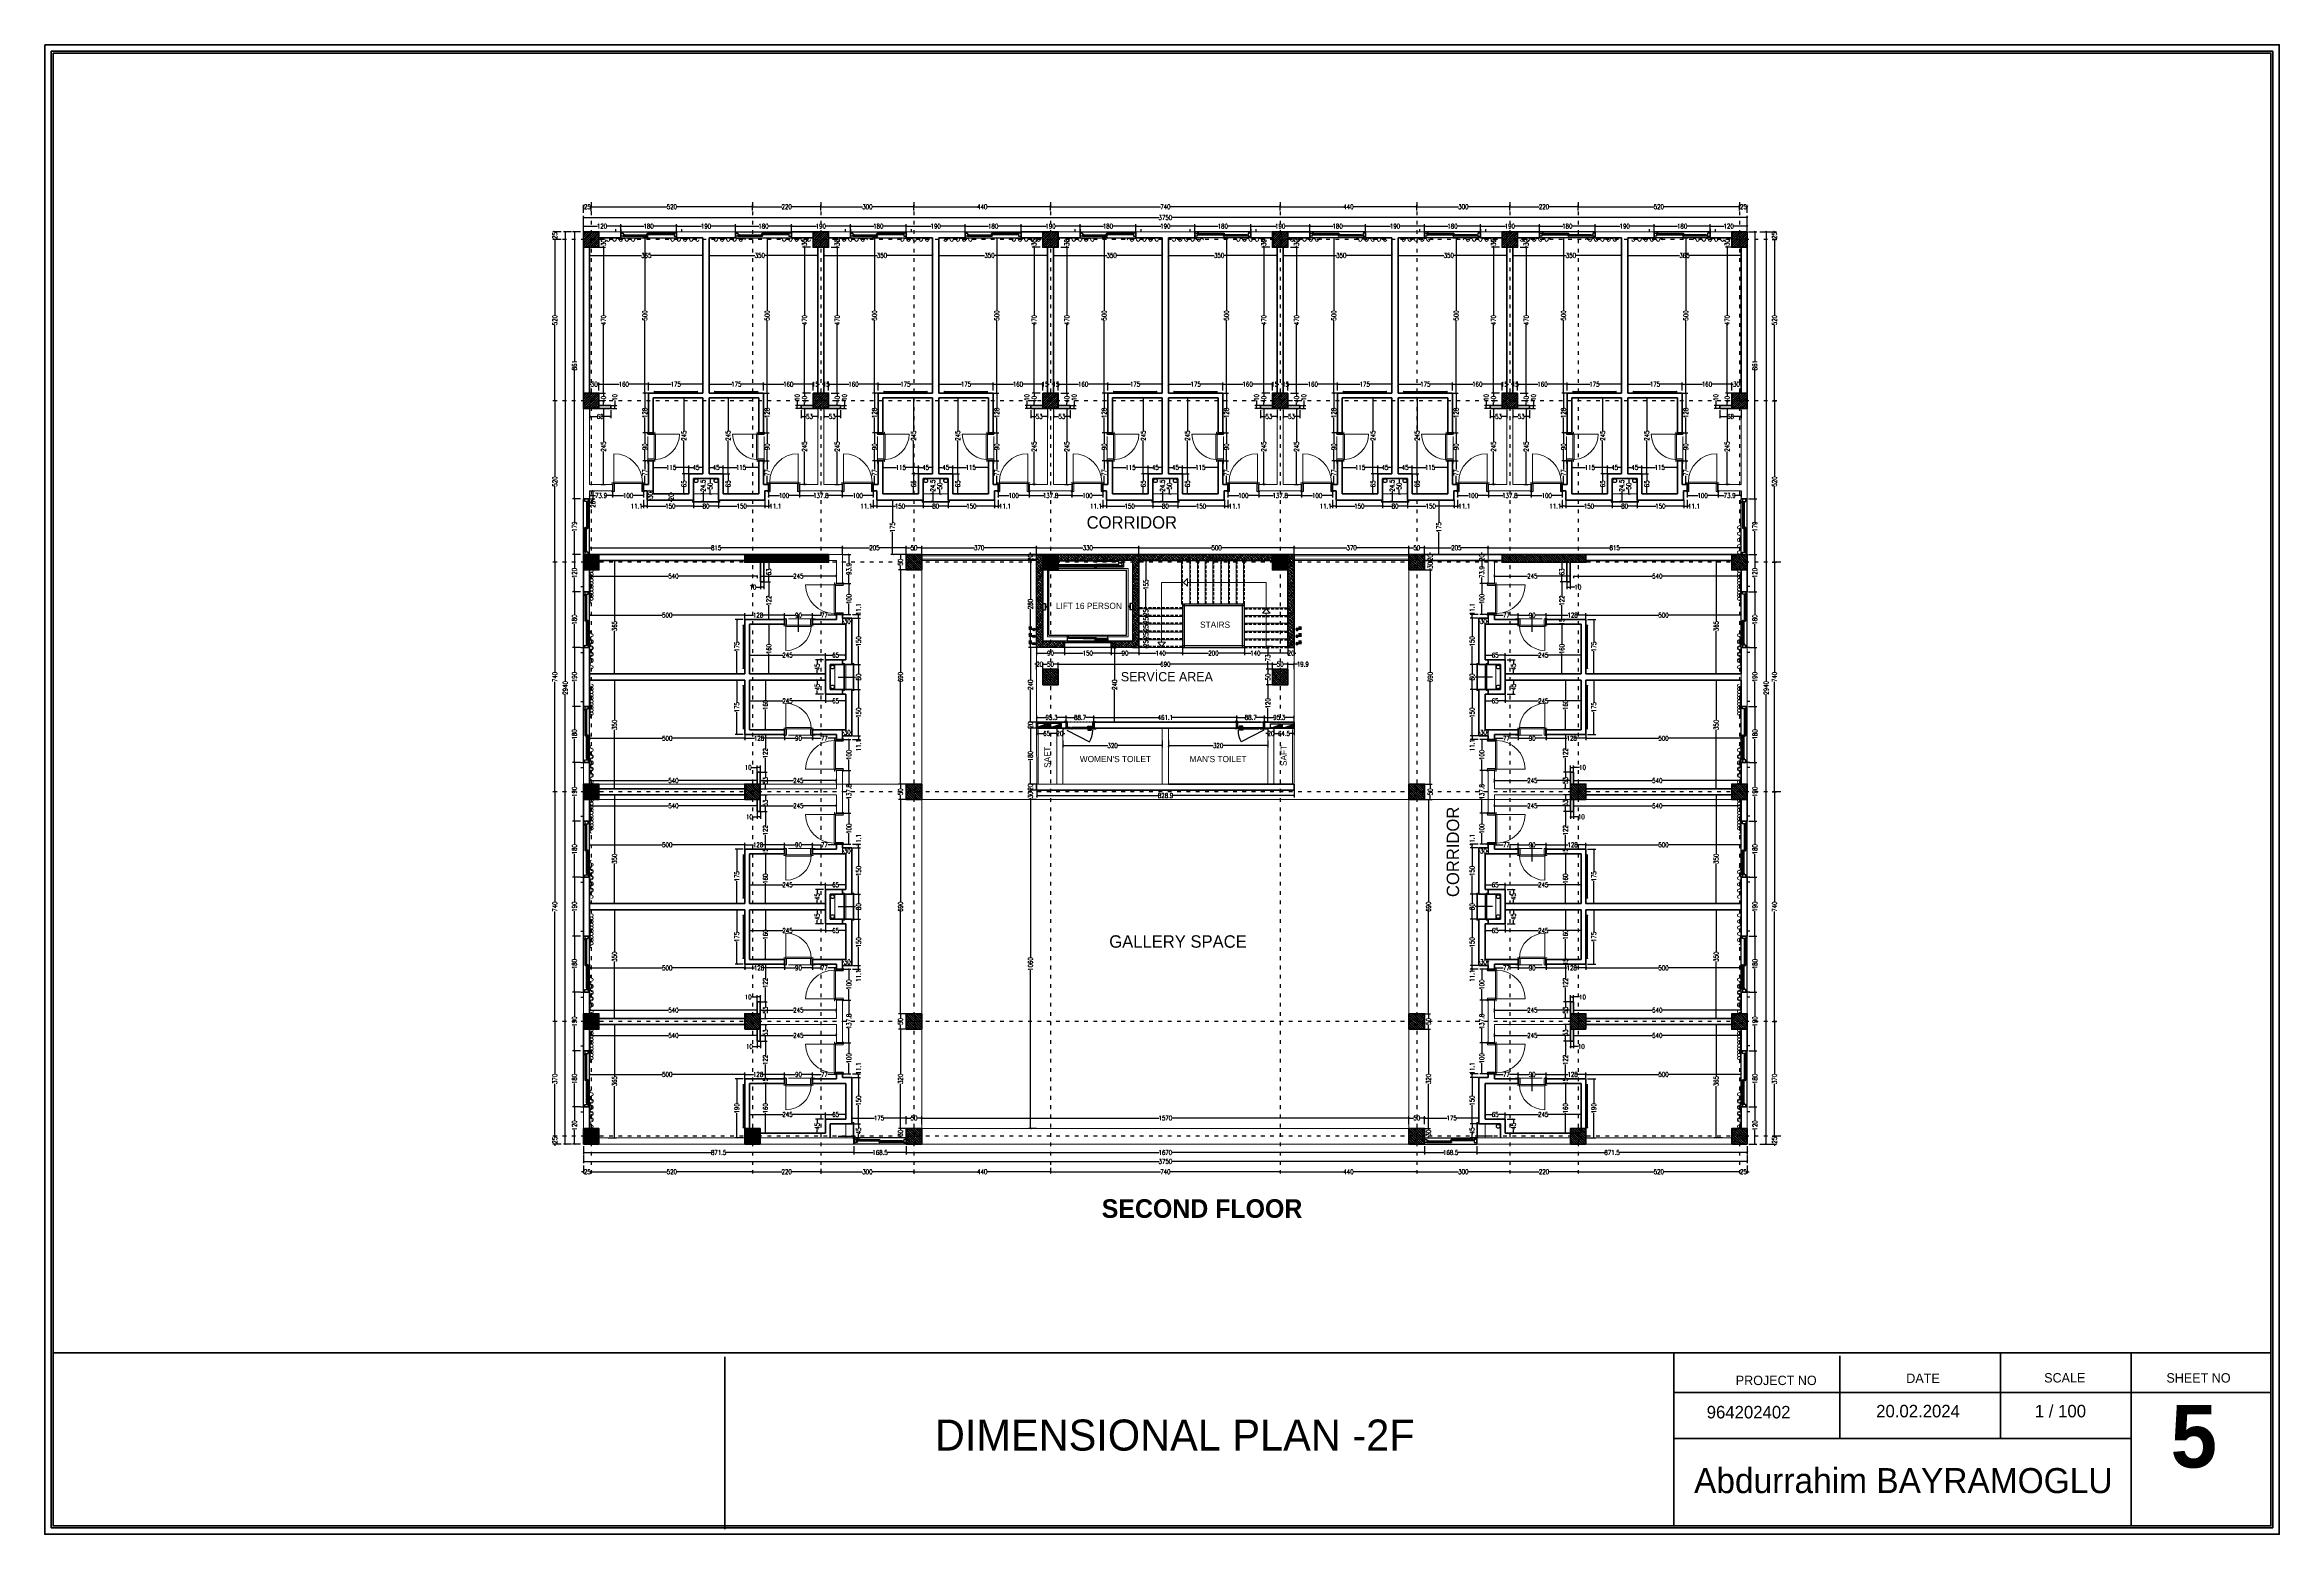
# Model space of a CAD drawing. Header units: centimetres. Extents: x -3207095 to 15275363, y -32656 to 4798027.
# Drawn here: x 691548 to 698748, y 4468345 to 4473145 of the extents above; entities that cross this region are included whole.
import ezdxf

# ---------------------------------------------------------------- set-up
doc = ezdxf.new("R2010")
doc.units = ezdxf.units.CM
for name, pattern in [('ACAD_ISO03W100', [30, 12, -18]), ('DASHED', [19.05, 12.7, -6.35]), ('DUZ', [500, 500]), ('HIDDEN', [0.375, 0.25, -0.125])]:
    doc.linetypes.add(name, pattern=pattern)
doc.layers.get('0').update_dxf_attribs({"color": 1, "linetype": 'DUZ'})
for name, color, linetype in [('0 MC MAHAL', 94, 'Continuous'), ('3K', 4, 'Continuous'), ('a-door', 2, 'Continuous'), ('AGAC', 116, 'Continuous'), ('DIM', 1, 'DUZ'), ('EL-L-LS', 181, 'Continuous'), ('GOLGE', 8, 'HIDDEN'), ('GÖLGE', 8, 'DASHED'), ('KAPIACI1', 252, 'Continuous'), ('KOLTAR_F', 145, 'Continuous'), ('LOGO', 7, 'Continuous'), ('PEN', 161, 'Continuous'), ('pen.kap.olc', 205, 'Continuous'), ('Power_Legend$0$SMC-EL-DB', 170, 'Continuous'), ('söve', 26, 'DUZ'), ('TESİSAT', 57, 'Continuous'), ('TR', 8, 'Continuous')]:
    doc.layers.add(name, color=color, linetype=linetype)
for name, color, linetype, lineweight in [('A-ANNO-PATT-4', 173, 'Continuous', 5), ('Area', 41, 'Continuous', 25), ('cam', 143, 'Continuous', 20), ('DUV', 220, 'Continuous', 50), ('DUVAR', 7, 'Continuous', 35), ('EL-L-WIR', 124, 'Continuous', 30), ('FE_MOBTEF.2', 33, 'Continuous', 18), ('FE_PERDE', 205, 'Continuous', 15), ('gor25', 142, 'Continuous', 25), ('iç duvar', 7, 'Continuous', 50), ('KAPEN', 151, 'Continuous', 9), ('KOLON_F', 3, 'Continuous', 35), ('YAZI', 7, 'Continuous', 15)]:
    doc.layers.add(name, color=color, linetype=linetype, lineweight=lineweight)
doc.layers.get('EL-L-WIR').off()
doc.styles.add('DIM', font='ROMANSTW.SHX', dxfattribs={"width": 0.7})
doc.dimstyles.new('1_100', dxfattribs={"dimtxt": 15, "dimasz": 6, "dimexe": 6, "dimexo": 0, "dimgap": 2, "dimtad": 0, "dimdec": 1, "dimzin": 11, "dimdsep": 46, "dimtxsty": 'DIM', "dimblk": 'ARCHTICK', "dimcen": 3, "dimdle": 1.25, "dimclrt": 2, "dimadec": 0, "dimazin": 0, "dimtfac": 1.25, "dimtdec": 1, "dimtix": 1, "dimtofl": 0, "dimtmove": 1, "dimatfit": 3, "dimldrblk": 'ARCHTICK', "dimfxl": 20, "dimfxlon": 1, "dimtolj": 1, "dimtzin": 0, "dimarcsym": 0})
pattern_1 = [(135, (5198435.835, 3810869.321), (-4.4901280605, -4.4901280605), []), (135, (5198435.835, 3810873.811), (-4.4901280605, -4.4901280605), [3.175, -1.5875])]
pattern_2 = [(135, (5198435.835, 3809019.321), (-4.4901280605, -4.4901280605), []), (135, (5198435.835, 3809023.811), (-4.4901280605, -4.4901280605), [3.175, -1.5875])]
pattern_3 = [(135, (5198955.835, 3809019.321), (-4.4901280605, -4.4901280605), []), (135, (5198955.835, 3809023.811), (-4.4901280605, -4.4901280605), [3.175, -1.5875])]
pattern_4 = [(135, (5198955.835, 3810869.321), (-4.4901280605, -4.4901280605), []), (135, (5198955.835, 3810873.811), (-4.4901280605, -4.4901280605), [3.175, -1.5875])]
pattern_5 = [(135, (5197695.835, 3810129.321), (-4.4901280605, -4.4901280605), []), (135, (5197695.835, 3810133.811), (-4.4901280605, -4.4901280605), [3.175, -1.5875])]
pattern_6 = [(135, (5198435.835, 3810129.321), (-4.4901280605, -4.4901280605), []), (135, (5198435.835, 3810133.811), (-4.4901280605, -4.4901280605), [3.175, -1.5875])]
pattern_7 = [(135, (5198955.835, 3810129.321), (-4.4901280605, -4.4901280605), []), (135, (5198955.835, 3810133.811), (-4.4901280605, -4.4901280605), [3.175, -1.5875])]
pattern_8 = [(135, (5198955.835, 3810129.321), (-4.4901280605, -4.4901280605), []), (135, (5198955.835, 3810133.811), (-4.4901280605, -4.4901280605), [3.175, -1.5875])]
pattern_9 = [(135, (5198435.835, 3809389.321), (-4.4901280605, -4.4901280605), []), (135, (5198435.835, 3809393.811), (-4.4901280605, -4.4901280605), [3.175, -1.5875])]
pattern_10 = [(135, (5198955.835, 3809389.321), (-4.4901280605, -4.4901280605), []), (135, (5198955.835, 3809393.811), (-4.4901280605, -4.4901280605), [3.175, -1.5875])]
pattern_11 = [(360, (488288.891, 4671963.3108), (8e-16, 1.5875), [])]
pattern_12 = [(45, (32699.8884, -31869.6676), (-4.4901280605, 4.4901280605), []), (45, (32704.3785, -31869.6676), (-4.4901280605, 4.4901280605), [3.175, -1.5875])]
pattern_13 = [(45, (33439.8884, -31869.6676), (-4.4901280605, 4.4901280605), []), (45, (33444.3785, -31869.6676), (-4.4901280605, 4.4901280605), [3.175, -1.5875])]
pattern_14 = [(45, (32699.8884, -32389.6676), (-4.4901280605, 4.4901280605), []), (45, (32704.3785, -32389.6676), (-4.4901280605, 4.4901280605), [3.175, -1.5875])]
pattern_15 = [(45, (33439.8884, -32389.6676), (-4.4901280605, 4.4901280605), []), (45, (33444.3785, -32389.6676), (-4.4901280605, 4.4901280605), [3.175, -1.5875])]
pattern_16 = [(45, (34179.8884, -31869.6676), (-4.4901280605, 4.4901280605), []), (45, (34184.3785, -31869.6676), (-4.4901280605, 4.4901280605), [3.175, -1.5875])]
pattern_17 = [(45, (34179.8884, -32389.6676), (-4.4901280605, 4.4901280605), []), (45, (34184.3785, -32389.6676), (-4.4901280605, 4.4901280605), [3.175, -1.5875])]

# ---------------------------------------------------------------- blocks, each defined once
blk = doc.blocks.new('GEN_BLOCK00601')
at = {"linetype": 'Continuous', "ltscale": 50}
for centre, start, end in [((50, 50), 0, 180), ((150, 50), 180, 0), ((250, 50), 0, 180), ((350, 50), 180, 0), ((450, 50), 0, 180), ((550, 50), 180, 0), ((650, 50), 0, 180), ((750, 50), 180, 0), ((850, 50), 0, 180), ((950, 50), 180, 0)]:
    blk.add_arc(centre, 50, start, end, dxfattribs=at)
for tag in ['FLOOR', 'Sfb']:
    blk.add_attdef(tag, (0, 0), '', height=1)
blk = doc.blocks.new('new block')
at = {"layer": 'KAPEN'}
for p, q in [((105202.053, 48261.86), (105202.02, 48261.86)), ((105202.053, 48261.853), (105202.053, 48261.86)), ((105202.063, 48261.853), (105202.053, 48261.853)), ((105202.063, 48261.047), (105202.063, 48261.853)), ((105201.25, 48261.04), (105202.053, 48261.04)), ((105202.053, 48261.047), (105202.063, 48261.047)), ((105202.053, 48261.04), (105202.053, 48261.047))]:
    blk.add_line(p, q, dxfattribs=at)
for points in [[(105202.02, 48261.04), (105202.02, 48261.86)], [(105202.055, 48261.92), (105202.04, 48261.92), (105202.04, 48261.87), (105202.055, 48261.87)], [(105202.225, 48261.88), (105202.225, 48261.9), (105202.095, 48261.88), (105202.095, 48261.9)], [(105202.265, 48261.92), (105202.28, 48261.92), (105202.28, 48261.87), (105202.265, 48261.87)], [(105202.055, 48260.98), (105202.04, 48260.98), (105202.04, 48261.03), (105202.055, 48261.03)], [(105202.225, 48261.02), (105202.225, 48261), (105202.095, 48261.02), (105202.095, 48261)], [(105202.265, 48260.98), (105202.28, 48260.98), (105202.28, 48261.03), (105202.265, 48261.03)]]:
    blk.add_lwpolyline(points, dxfattribs=at)
for points in [[(105202.055, 48261.88), (105202.055, 48261.855), (105202.065, 48261.855), (105202.065, 48261.84), (105202.265, 48261.84), (105202.265, 48261.88)], [(105202.055, 48261.02), (105202.055, 48261.045), (105202.065, 48261.045), (105202.065, 48261.06), (105202.265, 48261.06), (105202.265, 48261.02)]]:
    blk.add_lwpolyline(points, close=True, dxfattribs=at)
blk.add_arc((105202.071, 48261.04), 0.822, 93.60232, 180, dxfattribs=at)
blk = doc.blocks.new('K210')
for p, q in [((0.04, 0.985), (0.04, 0.032)), ((0.04, 0.032), (0.047, 0.032)), ((0.047, 0.032), (0.047, 0.022)), ((0.047, 0.022), (0.953, 0.022)), ((0.953, 0.032), (0.96, 0.032)), ((0.953, 0.022), (0.953, 0.032)), ((0.96, 0.032), (0.96, 0.065))]:
    blk.add_line(p, q)
for points in [[(-0.02, 0.03), (-0.02, 0.045), (0.03, 0.045), (0.03, 0.03)], [(0.04, 0.065), (0.96, 0.065)], [(1.02, 0.03), (1.02, 0.045), (0.97, 0.045), (0.97, 0.03)], [(-0.02, -0.23), (-0.02, -0.245), (0.03, -0.245), (0.03, -0.23)], [(0.02, -0.19), (0, -0.19), (0.02, -0.01), (0, -0.01)], [(1.02, -0.23), (1.02, -0.245), (0.97, -0.245), (0.97, -0.23)], [(0.98, -0.19), (1, -0.19), (0.98, -0.01), (1, -0.01)]]:
    blk.add_lwpolyline(points)
for points in [[(0.02, 0.03), (0.045, 0.03), (0.045, 0.02), (0.06, 0.02), (0.06, -0.23), (0.02, -0.23)], [(0.98, 0.03), (0.955, 0.03), (0.955, 0.02), (0.94, 0.02), (0.94, -0.23), (0.98, -0.23)]]:
    blk.add_lwpolyline(points, close=True)
blk.add_arc((0.04, 0.065), 0.92, 0, 90)
blk = doc.blocks.new('rgtkjıtdkfgölv')
at = {"layer": 'FE_MOBTEF.2'}
for p, q in [((104445.908, 48877.932), (104445.888, 48877.932)), ((104445.888, 48877.932), (104445.888, 48877.902)), ((104445.898, 48877.914), (104445.898, 48877.922)), ((104445.898, 48877.922), (104447.278, 48877.922)), ((104445.898, 48877.922), (104445.908, 48877.922)), ((104445.898, 48877.902), (104445.898, 48877.922)), ((104445.908, 48877.932), (104445.908, 48877.962)), ((104445.908, 48877.922), (104445.908, 48877.932)), ((104447.261, 48877.932), (104445.914, 48877.932)), ((104447.268, 48877.932), (104447.268, 48877.962)), ((104447.268, 48877.932), (104447.288, 48877.932)), ((104447.268, 48877.922), (104447.268, 48877.932)), ((104447.278, 48877.922), (104447.268, 48877.922)), ((104447.278, 48877.902), (104447.278, 48877.922)), ((104447.278, 48877.922), (104447.278, 48877.914)), ((104447.288, 48877.932), (104447.288, 48877.902)), ((104445.888, 48877.902), (104445.898, 48877.902)), ((104445.898, 48877.908), (104445.898, 48877.914)), ((104445.898, 48877.914), (104447.278, 48877.914)), ((104447.278, 48877.914), (104445.898, 48877.914)), ((104447.278, 48877.908), (104445.898, 48877.908)), ((104447.278, 48877.914), (104447.278, 48877.908)), ((104447.288, 48877.902), (104447.278, 48877.902))]:
    blk.add_line(p, q, dxfattribs=at)
blk = doc.blocks.new('LS-1WAY-4G')
at = {"layer": 'EL-L-LS'}
blk.add_hatch(color=181, dxfattribs=at).paths.add_polyline_path([(0.09, 0.09, 1), (-0.09, 0.09, 1)])
at = {"layer": 'EL-L-LS', "color": 181}
for p, q in [((-0.04, 0.4), (0.22, 0.4)), ((-0.04, 0.35), (0.22, 0.35)), ((-0.04, 0.31), (0.22, 0.31)), ((-0.04, 0.26), (0.22, 0.26)), ((0.03, 0.18), (0.13, 0.45))]:
    blk.add_line(p, q, dxfattribs=at)
blk.add_circle((0, 0.09), 0.0917, dxfattribs=at)
blk = doc.blocks.new('_ArchTick')
at = {"color": 0, "linetype": 'ByBlock', "const_width": 0.15}
blk.add_lwpolyline([(-0.5, -0.5), (0.5, 0.5)], dxfattribs=at)
blk = doc.blocks.new('*D587')
at = {"layer": 'Defpoints', "color": 0, "linetype": 'Continuous', "lineweight": 5, "transparency": 16777216}
for p in [(693283.4, 4472542.8), (693403.4, 4472560.6), (693403.4, 4472542.8)]:
    blk.add_point(p, dxfattribs=at)
at = {"layer": 'DIM', "color": 0, "linetype": 'Continuous', "lineweight": -2, "transparency": 16777216}
for p, q in [((693282.1, 4472560.6), (693328.9, 4472560.6)), ((693283.4, 4472542.8), (693283.4, 4472566.6)), ((693404.6, 4472560.6), (693357.9, 4472560.6)), ((693403.4, 4472542.8), (693403.4, 4472566.6))]:
    blk.add_line(p, q, dxfattribs=at)
at = {"layer": 'DIM', "color": 0, "linetype": 'Continuous', "lineweight": -2, "transparency": 16777216, "xscale": 6, "yscale": 6, "zscale": 6, "rotation": 180}
blk.add_blockref('_ArchTick', (693283.4, 4472560.6), dxfattribs=at)
at = {"layer": 'DIM', "color": 0, "linetype": 'Continuous', "lineweight": -2, "transparency": 16777216, "xscale": 6, "yscale": 6, "zscale": 6}
blk.add_blockref('_ArchTick', (693403.4, 4472560.6), dxfattribs=at)
at = {"layer": 'DIM', "color": 2, "linetype": 'Continuous', "lineweight": 5, "transparency": 16777216, "insert": (693343.4, 4472560.6), "char_height": 15, "attachment_point": 5, "style": 'DIM'}
blk.add_mtext('\\A1;120', dxfattribs=at)
blk = doc.blocks.new('*D588')
at = {"layer": 'Defpoints', "color": 0, "linetype": 'Continuous', "lineweight": 5, "transparency": 16777216}
for p in [(693403.4, 4472542.8), (693583.4, 4472560.6), (693583.4, 4472542.8)]:
    blk.add_point(p, dxfattribs=at)
at = {"layer": 'DIM', "color": 0, "linetype": 'Continuous', "lineweight": -2, "transparency": 16777216}
for p, q in [((693402.1, 4472560.6), (693478.9, 4472560.6)), ((693403.4, 4472542.8), (693403.4, 4472566.6)), ((693584.6, 4472560.6), (693507.9, 4472560.6)), ((693583.4, 4472542.8), (693583.4, 4472566.6))]:
    blk.add_line(p, q, dxfattribs=at)
at = {"layer": 'DIM', "color": 0, "linetype": 'Continuous', "lineweight": -2, "transparency": 16777216, "xscale": 6, "yscale": 6, "zscale": 6, "rotation": 180}
blk.add_blockref('_ArchTick', (693403.4, 4472560.6), dxfattribs=at)
at = {"layer": 'DIM', "color": 0, "linetype": 'Continuous', "lineweight": -2, "transparency": 16777216, "xscale": 6, "yscale": 6, "zscale": 6}
blk.add_blockref('_ArchTick', (693583.4, 4472560.6), dxfattribs=at)
at = {"layer": 'DIM', "color": 2, "linetype": 'Continuous', "lineweight": 5, "transparency": 16777216, "insert": (693493.4, 4472560.6), "char_height": 15, "attachment_point": 5, "style": 'DIM'}
blk.add_mtext('\\A1;180', dxfattribs=at)
blk = doc.blocks.new('*D583')
at = {"layer": 'Defpoints', "color": 0, "linetype": 'Continuous', "lineweight": 5, "transparency": 16777216}
for p in [(693583.4, 4472542.8), (693773.4, 4472560.2), (693773.4, 4472542.8)]:
    blk.add_point(p, dxfattribs=at)
at = {"layer": 'DIM', "color": 0, "linetype": 'Continuous', "lineweight": -2, "transparency": 16777216}
for p, q in [((693582.1, 4472560.2), (693663.9, 4472560.2)), ((693583.4, 4472542.8), (693583.4, 4472566.2)), ((693774.6, 4472560.2), (693692.9, 4472560.2)), ((693773.4, 4472542.8), (693773.4, 4472566.2))]:
    blk.add_line(p, q, dxfattribs=at)
at = {"layer": 'DIM', "color": 0, "linetype": 'Continuous', "lineweight": -2, "transparency": 16777216, "xscale": 6, "yscale": 6, "zscale": 6, "rotation": 180}
blk.add_blockref('_ArchTick', (693583.4, 4472560.2), dxfattribs=at)
at = {"layer": 'DIM', "color": 0, "linetype": 'Continuous', "lineweight": -2, "transparency": 16777216, "xscale": 6, "yscale": 6, "zscale": 6}
blk.add_blockref('_ArchTick', (693773.4, 4472560.2), dxfattribs=at)
at = {"layer": 'DIM', "color": 2, "linetype": 'Continuous', "lineweight": 5, "transparency": 16777216, "insert": (693678.4, 4472560.2), "char_height": 15, "attachment_point": 5, "style": 'DIM'}
blk.add_mtext('\\A1;190', dxfattribs=at)
blk = doc.blocks.new('*D589')
at = {"layer": 'Defpoints', "color": 0, "linetype": 'Continuous', "lineweight": 5, "transparency": 16777216}
for p in [(693773.4, 4472542.8), (693953.4, 4472560.6), (693953.4, 4472542.8)]:
    blk.add_point(p, dxfattribs=at)
at = {"layer": 'DIM', "color": 0, "linetype": 'Continuous', "lineweight": -2, "transparency": 16777216}
for p, q in [((693772.1, 4472560.6), (693848.9, 4472560.6)), ((693773.4, 4472542.8), (693773.4, 4472566.6)), ((693954.6, 4472560.6), (693877.9, 4472560.6)), ((693953.4, 4472542.8), (693953.4, 4472566.6))]:
    blk.add_line(p, q, dxfattribs=at)
at = {"layer": 'DIM', "color": 0, "linetype": 'Continuous', "lineweight": -2, "transparency": 16777216, "xscale": 6, "yscale": 6, "zscale": 6, "rotation": 180}
blk.add_blockref('_ArchTick', (693773.4, 4472560.6), dxfattribs=at)
at = {"layer": 'DIM', "color": 0, "linetype": 'Continuous', "lineweight": -2, "transparency": 16777216, "xscale": 6, "yscale": 6, "zscale": 6}
blk.add_blockref('_ArchTick', (693953.4, 4472560.6), dxfattribs=at)
at = {"layer": 'DIM', "color": 2, "linetype": 'Continuous', "lineweight": 5, "transparency": 16777216, "insert": (693863.4, 4472560.6), "char_height": 15, "attachment_point": 5, "style": 'DIM'}
blk.add_mtext('\\A1;180', dxfattribs=at)
blk = doc.blocks.new('*D590')
at = {"layer": 'Defpoints', "color": 0, "linetype": 'Continuous', "lineweight": 5, "transparency": 16777216}
for p in [(693953.4, 4472542.8), (694143.4, 4472560.6), (694143.4, 4472542.8)]:
    blk.add_point(p, dxfattribs=at)
at = {"layer": 'DIM', "color": 0, "linetype": 'Continuous', "lineweight": -2, "transparency": 16777216}
for p, q in [((693952.1, 4472560.6), (694033.9, 4472560.6)), ((693953.4, 4472542.8), (693953.4, 4472566.6)), ((694144.6, 4472560.6), (694062.9, 4472560.6)), ((694143.4, 4472542.8), (694143.4, 4472566.6))]:
    blk.add_line(p, q, dxfattribs=at)
at = {"layer": 'DIM', "color": 0, "linetype": 'Continuous', "lineweight": -2, "transparency": 16777216, "xscale": 6, "yscale": 6, "zscale": 6, "rotation": 180}
blk.add_blockref('_ArchTick', (693953.4, 4472560.6), dxfattribs=at)
at = {"layer": 'DIM', "color": 0, "linetype": 'Continuous', "lineweight": -2, "transparency": 16777216, "xscale": 6, "yscale": 6, "zscale": 6}
blk.add_blockref('_ArchTick', (694143.4, 4472560.6), dxfattribs=at)
at = {"layer": 'DIM', "color": 2, "linetype": 'Continuous', "lineweight": 5, "transparency": 16777216, "insert": (694048.4, 4472560.6), "char_height": 15, "attachment_point": 5, "style": 'DIM'}
blk.add_mtext('\\A1;190', dxfattribs=at)
blk = doc.blocks.new('*D592')
at = {"layer": 'Defpoints', "color": 0, "linetype": 'Continuous', "lineweight": 5, "transparency": 16777216}
for p in [(694323.4, 4472542.8), (694513.4, 4472560.6), (694513.4, 4472542.8)]:
    blk.add_point(p, dxfattribs=at)
at = {"layer": 'DIM', "color": 0, "linetype": 'Continuous', "lineweight": -2, "transparency": 16777216}
for p, q in [((694322.1, 4472560.6), (694403.9, 4472560.6)), ((694323.4, 4472542.8), (694323.4, 4472566.6)), ((694514.6, 4472560.6), (694432.9, 4472560.6)), ((694513.4, 4472542.8), (694513.4, 4472566.6))]:
    blk.add_line(p, q, dxfattribs=at)
at = {"layer": 'DIM', "color": 0, "linetype": 'Continuous', "lineweight": -2, "transparency": 16777216, "xscale": 6, "yscale": 6, "zscale": 6, "rotation": 180}
blk.add_blockref('_ArchTick', (694323.4, 4472560.6), dxfattribs=at)
at = {"layer": 'DIM', "color": 0, "linetype": 'Continuous', "lineweight": -2, "transparency": 16777216, "xscale": 6, "yscale": 6, "zscale": 6}
blk.add_blockref('_ArchTick', (694513.4, 4472560.6), dxfattribs=at)
at = {"layer": 'DIM', "color": 2, "linetype": 'Continuous', "lineweight": 5, "transparency": 16777216, "insert": (694418.4, 4472560.6), "char_height": 15, "attachment_point": 5, "style": 'DIM'}
blk.add_mtext('\\A1;190', dxfattribs=at)
blk = doc.blocks.new('*D593')
at = {"layer": 'Defpoints', "color": 0, "linetype": 'Continuous', "lineweight": 5, "transparency": 16777216}
for p in [(694513.4, 4472542.8), (694693.4, 4472560.6), (694693.4, 4472542.8)]:
    blk.add_point(p, dxfattribs=at)
at = {"layer": 'DIM', "color": 0, "linetype": 'Continuous', "lineweight": -2, "transparency": 16777216}
for p, q in [((694512.1, 4472560.6), (694588.9, 4472560.6)), ((694513.4, 4472542.8), (694513.4, 4472566.6)), ((694694.6, 4472560.6), (694617.9, 4472560.6)), ((694693.4, 4472542.8), (694693.4, 4472566.6))]:
    blk.add_line(p, q, dxfattribs=at)
at = {"layer": 'DIM', "color": 0, "linetype": 'Continuous', "lineweight": -2, "transparency": 16777216, "xscale": 6, "yscale": 6, "zscale": 6, "rotation": 180}
blk.add_blockref('_ArchTick', (694513.4, 4472560.6), dxfattribs=at)
at = {"layer": 'DIM', "color": 0, "linetype": 'Continuous', "lineweight": -2, "transparency": 16777216, "xscale": 6, "yscale": 6, "zscale": 6}
blk.add_blockref('_ArchTick', (694693.4, 4472560.6), dxfattribs=at)
at = {"layer": 'DIM', "color": 2, "linetype": 'Continuous', "lineweight": 5, "transparency": 16777216, "insert": (694603.4, 4472560.6), "char_height": 15, "attachment_point": 5, "style": 'DIM'}
blk.add_mtext('\\A1;180', dxfattribs=at)
blk = doc.blocks.new('*D594')
at = {"layer": 'Defpoints', "color": 0, "linetype": 'Continuous', "lineweight": 5, "transparency": 16777216}
for p in [(694693.4, 4472542.8), (694883.4, 4472560.6), (694883.4, 4472542.8)]:
    blk.add_point(p, dxfattribs=at)
at = {"layer": 'DIM', "color": 0, "linetype": 'Continuous', "lineweight": -2, "transparency": 16777216}
for p, q in [((694692.1, 4472560.6), (694773.9, 4472560.6)), ((694693.4, 4472542.8), (694693.4, 4472566.6)), ((694884.6, 4472560.6), (694802.9, 4472560.6)), ((694883.4, 4472542.8), (694883.4, 4472566.6))]:
    blk.add_line(p, q, dxfattribs=at)
at = {"layer": 'DIM', "color": 0, "linetype": 'Continuous', "lineweight": -2, "transparency": 16777216, "xscale": 6, "yscale": 6, "zscale": 6, "rotation": 180}
blk.add_blockref('_ArchTick', (694693.4, 4472560.6), dxfattribs=at)
at = {"layer": 'DIM', "color": 0, "linetype": 'Continuous', "lineweight": -2, "transparency": 16777216, "xscale": 6, "yscale": 6, "zscale": 6}
blk.add_blockref('_ArchTick', (694883.4, 4472560.6), dxfattribs=at)
at = {"layer": 'DIM', "color": 2, "linetype": 'Continuous', "lineweight": 5, "transparency": 16777216, "insert": (694788.4, 4472560.6), "char_height": 15, "attachment_point": 5, "style": 'DIM'}
blk.add_mtext('\\A1;190', dxfattribs=at)
blk = doc.blocks.new('*D595')
at = {"layer": 'Defpoints', "color": 0, "linetype": 'Continuous', "lineweight": 5, "transparency": 16777216}
for p in [(694883.4, 4472542.8), (695063.4, 4472560.6), (695063.4, 4472542.8)]:
    blk.add_point(p, dxfattribs=at)
at = {"layer": 'DIM', "color": 0, "linetype": 'Continuous', "lineweight": -2, "transparency": 16777216}
for p, q in [((694882.1, 4472560.6), (694958.9, 4472560.6)), ((694883.4, 4472542.8), (694883.4, 4472566.6)), ((695064.6, 4472560.6), (694987.9, 4472560.6)), ((695063.4, 4472542.8), (695063.4, 4472566.6))]:
    blk.add_line(p, q, dxfattribs=at)
at = {"layer": 'DIM', "color": 0, "linetype": 'Continuous', "lineweight": -2, "transparency": 16777216, "xscale": 6, "yscale": 6, "zscale": 6, "rotation": 180}
blk.add_blockref('_ArchTick', (694883.4, 4472560.6), dxfattribs=at)
at = {"layer": 'DIM', "color": 0, "linetype": 'Continuous', "lineweight": -2, "transparency": 16777216, "xscale": 6, "yscale": 6, "zscale": 6}
blk.add_blockref('_ArchTick', (695063.4, 4472560.6), dxfattribs=at)
at = {"layer": 'DIM', "color": 2, "linetype": 'Continuous', "lineweight": 5, "transparency": 16777216, "insert": (694973.4, 4472560.6), "char_height": 15, "attachment_point": 5, "style": 'DIM'}
blk.add_mtext('\\A1;180', dxfattribs=at)
blk = doc.blocks.new('*D596')
at = {"layer": 'Defpoints', "color": 0, "linetype": 'Continuous', "lineweight": 5, "transparency": 16777216}
for p in [(695063.4, 4472542.8), (695253.4, 4472560.6), (695253.4, 4472542.8)]:
    blk.add_point(p, dxfattribs=at)
at = {"layer": 'DIM', "color": 0, "linetype": 'Continuous', "lineweight": -2, "transparency": 16777216}
for p, q in [((695062.1, 4472560.6), (695143.9, 4472560.6)), ((695063.4, 4472542.8), (695063.4, 4472566.6)), ((695254.6, 4472560.6), (695172.9, 4472560.6)), ((695253.4, 4472542.8), (695253.4, 4472566.6))]:
    blk.add_line(p, q, dxfattribs=at)
at = {"layer": 'DIM', "color": 0, "linetype": 'Continuous', "lineweight": -2, "transparency": 16777216, "xscale": 6, "yscale": 6, "zscale": 6, "rotation": 180}
blk.add_blockref('_ArchTick', (695063.4, 4472560.6), dxfattribs=at)
at = {"layer": 'DIM', "color": 0, "linetype": 'Continuous', "lineweight": -2, "transparency": 16777216, "xscale": 6, "yscale": 6, "zscale": 6}
blk.add_blockref('_ArchTick', (695253.4, 4472560.6), dxfattribs=at)
at = {"layer": 'DIM', "color": 2, "linetype": 'Continuous', "lineweight": 5, "transparency": 16777216, "insert": (695158.4, 4472560.6), "char_height": 15, "attachment_point": 5, "style": 'DIM'}
blk.add_mtext('\\A1;190', dxfattribs=at)
blk = doc.blocks.new('*D597')
at = {"layer": 'Defpoints', "color": 0, "linetype": 'Continuous', "lineweight": 5, "transparency": 16777216}
for p in [(695253.4, 4472542.8), (695433.4, 4472560.6), (695433.4, 4472542.8)]:
    blk.add_point(p, dxfattribs=at)
at = {"layer": 'DIM', "color": 0, "linetype": 'Continuous', "lineweight": -2, "transparency": 16777216}
for p, q in [((695252.1, 4472560.6), (695328.9, 4472560.6)), ((695253.4, 4472542.8), (695253.4, 4472566.6)), ((695434.6, 4472560.6), (695357.9, 4472560.6)), ((695433.4, 4472542.8), (695433.4, 4472566.6))]:
    blk.add_line(p, q, dxfattribs=at)
at = {"layer": 'DIM', "color": 0, "linetype": 'Continuous', "lineweight": -2, "transparency": 16777216, "xscale": 6, "yscale": 6, "zscale": 6, "rotation": 180}
blk.add_blockref('_ArchTick', (695253.4, 4472560.6), dxfattribs=at)
at = {"layer": 'DIM', "color": 0, "linetype": 'Continuous', "lineweight": -2, "transparency": 16777216, "xscale": 6, "yscale": 6, "zscale": 6}
blk.add_blockref('_ArchTick', (695433.4, 4472560.6), dxfattribs=at)
at = {"layer": 'DIM', "color": 2, "linetype": 'Continuous', "lineweight": 5, "transparency": 16777216, "insert": (695343.4, 4472560.6), "char_height": 15, "attachment_point": 5, "style": 'DIM'}
blk.add_mtext('\\A1;180', dxfattribs=at)
blk = doc.blocks.new('*D598')
at = {"layer": 'Defpoints', "color": 0, "linetype": 'Continuous', "lineweight": 5, "transparency": 16777216}
for p in [(695433.4, 4472542.8), (695623.4, 4472560.6), (695623.4, 4472542.8)]:
    blk.add_point(p, dxfattribs=at)
at = {"layer": 'DIM', "color": 0, "linetype": 'Continuous', "lineweight": -2, "transparency": 16777216}
for p, q in [((695432.1, 4472560.6), (695513.9, 4472560.6)), ((695433.4, 4472542.8), (695433.4, 4472566.6)), ((695624.6, 4472560.6), (695542.9, 4472560.6)), ((695623.4, 4472542.8), (695623.4, 4472566.6))]:
    blk.add_line(p, q, dxfattribs=at)
at = {"layer": 'DIM', "color": 0, "linetype": 'Continuous', "lineweight": -2, "transparency": 16777216, "xscale": 6, "yscale": 6, "zscale": 6, "rotation": 180}
blk.add_blockref('_ArchTick', (695433.4, 4472560.6), dxfattribs=at)
at = {"layer": 'DIM', "color": 0, "linetype": 'Continuous', "lineweight": -2, "transparency": 16777216, "xscale": 6, "yscale": 6, "zscale": 6}
blk.add_blockref('_ArchTick', (695623.4, 4472560.6), dxfattribs=at)
at = {"layer": 'DIM', "color": 2, "linetype": 'Continuous', "lineweight": 5, "transparency": 16777216, "insert": (695528.4, 4472560.6), "char_height": 15, "attachment_point": 5, "style": 'DIM'}
blk.add_mtext('\\A1;190', dxfattribs=at)
blk = doc.blocks.new('*D599')
at = {"layer": 'Defpoints', "color": 0, "linetype": 'Continuous', "lineweight": 5, "transparency": 16777216}
for p in [(695623.4, 4472542.8), (695803.4, 4472560.6), (695803.4, 4472542.8)]:
    blk.add_point(p, dxfattribs=at)
at = {"layer": 'DIM', "color": 0, "linetype": 'Continuous', "lineweight": -2, "transparency": 16777216}
for p, q in [((695622.1, 4472560.6), (695698.9, 4472560.6)), ((695623.4, 4472542.8), (695623.4, 4472566.6)), ((695804.6, 4472560.6), (695727.9, 4472560.6)), ((695803.4, 4472542.8), (695803.4, 4472566.6))]:
    blk.add_line(p, q, dxfattribs=at)
at = {"layer": 'DIM', "color": 0, "linetype": 'Continuous', "lineweight": -2, "transparency": 16777216, "xscale": 6, "yscale": 6, "zscale": 6, "rotation": 180}
blk.add_blockref('_ArchTick', (695623.4, 4472560.6), dxfattribs=at)
at = {"layer": 'DIM', "color": 0, "linetype": 'Continuous', "lineweight": -2, "transparency": 16777216, "xscale": 6, "yscale": 6, "zscale": 6}
blk.add_blockref('_ArchTick', (695803.4, 4472560.6), dxfattribs=at)
at = {"layer": 'DIM', "color": 2, "linetype": 'Continuous', "lineweight": 5, "transparency": 16777216, "insert": (695713.4, 4472560.6), "char_height": 15, "attachment_point": 5, "style": 'DIM'}
blk.add_mtext('\\A1;180', dxfattribs=at)
blk = doc.blocks.new('*D600')
at = {"layer": 'Defpoints', "color": 0, "linetype": 'Continuous', "lineweight": 5, "transparency": 16777216}
for p in [(695803.4, 4472542.8), (695993.4, 4472560.6), (695993.4, 4472542.8)]:
    blk.add_point(p, dxfattribs=at)
at = {"layer": 'DIM', "color": 0, "linetype": 'Continuous', "lineweight": -2, "transparency": 16777216}
for p, q in [((695802.1, 4472560.6), (695883.9, 4472560.6)), ((695803.4, 4472542.8), (695803.4, 4472566.6)), ((695994.6, 4472560.6), (695912.9, 4472560.6)), ((695993.4, 4472542.8), (695993.4, 4472566.6))]:
    blk.add_line(p, q, dxfattribs=at)
at = {"layer": 'DIM', "color": 0, "linetype": 'Continuous', "lineweight": -2, "transparency": 16777216, "xscale": 6, "yscale": 6, "zscale": 6, "rotation": 180}
blk.add_blockref('_ArchTick', (695803.4, 4472560.6), dxfattribs=at)
at = {"layer": 'DIM', "color": 0, "linetype": 'Continuous', "lineweight": -2, "transparency": 16777216, "xscale": 6, "yscale": 6, "zscale": 6}
blk.add_blockref('_ArchTick', (695993.4, 4472560.6), dxfattribs=at)
at = {"layer": 'DIM', "color": 2, "linetype": 'Continuous', "lineweight": 5, "transparency": 16777216, "insert": (695898.4, 4472560.6), "char_height": 15, "attachment_point": 5, "style": 'DIM'}
blk.add_mtext('\\A1;190', dxfattribs=at)
blk = doc.blocks.new('*D601')
at = {"layer": 'Defpoints', "color": 0, "linetype": 'Continuous', "lineweight": 5, "transparency": 16777216}
for p in [(695993.4, 4472542.8), (696173.4, 4472560.6), (696173.4, 4472542.8)]:
    blk.add_point(p, dxfattribs=at)
at = {"layer": 'DIM', "color": 0, "linetype": 'Continuous', "lineweight": -2, "transparency": 16777216}
for p, q in [((695992.1, 4472560.6), (696068.9, 4472560.6)), ((695993.4, 4472542.8), (695993.4, 4472566.6)), ((696174.6, 4472560.6), (696097.9, 4472560.6)), ((696173.4, 4472542.8), (696173.4, 4472566.6))]:
    blk.add_line(p, q, dxfattribs=at)
at = {"layer": 'DIM', "color": 0, "linetype": 'Continuous', "lineweight": -2, "transparency": 16777216, "xscale": 6, "yscale": 6, "zscale": 6, "rotation": 180}
blk.add_blockref('_ArchTick', (695993.4, 4472560.6), dxfattribs=at)
at = {"layer": 'DIM', "color": 0, "linetype": 'Continuous', "lineweight": -2, "transparency": 16777216, "xscale": 6, "yscale": 6, "zscale": 6}
blk.add_blockref('_ArchTick', (696173.4, 4472560.6), dxfattribs=at)
at = {"layer": 'DIM', "color": 2, "linetype": 'Continuous', "lineweight": 5, "transparency": 16777216, "insert": (696083.4, 4472560.6), "char_height": 15, "attachment_point": 5, "style": 'DIM'}
blk.add_mtext('\\A1;180', dxfattribs=at)
blk = doc.blocks.new('*D602')
at = {"layer": 'Defpoints', "color": 0, "linetype": 'Continuous', "lineweight": 5, "transparency": 16777216}
for p in [(696173.4, 4472542.8), (696363.4, 4472560.6), (696363.4, 4472542.8)]:
    blk.add_point(p, dxfattribs=at)
at = {"layer": 'DIM', "color": 0, "linetype": 'Continuous', "lineweight": -2, "transparency": 16777216}
for p, q in [((696172.1, 4472560.6), (696253.9, 4472560.6)), ((696173.4, 4472542.8), (696173.4, 4472566.6)), ((696364.6, 4472560.6), (696282.9, 4472560.6)), ((696363.4, 4472542.8), (696363.4, 4472566.6))]:
    blk.add_line(p, q, dxfattribs=at)
at = {"layer": 'DIM', "color": 0, "linetype": 'Continuous', "lineweight": -2, "transparency": 16777216, "xscale": 6, "yscale": 6, "zscale": 6, "rotation": 180}
blk.add_blockref('_ArchTick', (696173.4, 4472560.6), dxfattribs=at)
at = {"layer": 'DIM', "color": 0, "linetype": 'Continuous', "lineweight": -2, "transparency": 16777216, "xscale": 6, "yscale": 6, "zscale": 6}
blk.add_blockref('_ArchTick', (696363.4, 4472560.6), dxfattribs=at)
at = {"layer": 'DIM', "color": 2, "linetype": 'Continuous', "lineweight": 5, "transparency": 16777216, "insert": (696268.4, 4472560.6), "char_height": 15, "attachment_point": 5, "style": 'DIM'}
blk.add_mtext('\\A1;190', dxfattribs=at)
blk = doc.blocks.new('*D603')
at = {"layer": 'Defpoints', "color": 0, "linetype": 'Continuous', "lineweight": 5, "transparency": 16777216}
for p in [(696363.4, 4472542.8), (696543.4, 4472560.6), (696543.4, 4472542.8)]:
    blk.add_point(p, dxfattribs=at)
at = {"layer": 'DIM', "color": 0, "linetype": 'Continuous', "lineweight": -2, "transparency": 16777216}
for p, q in [((696362.1, 4472560.6), (696438.9, 4472560.6)), ((696363.4, 4472542.8), (696363.4, 4472566.6)), ((696544.6, 4472560.6), (696467.9, 4472560.6)), ((696543.4, 4472542.8), (696543.4, 4472566.6))]:
    blk.add_line(p, q, dxfattribs=at)
at = {"layer": 'DIM', "color": 0, "linetype": 'Continuous', "lineweight": -2, "transparency": 16777216, "xscale": 6, "yscale": 6, "zscale": 6, "rotation": 180}
blk.add_blockref('_ArchTick', (696363.4, 4472560.6), dxfattribs=at)
at = {"layer": 'DIM', "color": 0, "linetype": 'Continuous', "lineweight": -2, "transparency": 16777216, "xscale": 6, "yscale": 6, "zscale": 6}
blk.add_blockref('_ArchTick', (696543.4, 4472560.6), dxfattribs=at)
at = {"layer": 'DIM', "color": 2, "linetype": 'Continuous', "lineweight": 5, "transparency": 16777216, "insert": (696453.4, 4472560.6), "char_height": 15, "attachment_point": 5, "style": 'DIM'}
blk.add_mtext('\\A1;180', dxfattribs=at)
blk = doc.blocks.new('*D604')
at = {"layer": 'Defpoints', "color": 0, "linetype": 'Continuous', "lineweight": 5, "transparency": 16777216}
for p in [(696543.4, 4472542.8), (696733.4, 4472560.6), (696733.4, 4472542.8)]:
    blk.add_point(p, dxfattribs=at)
at = {"layer": 'DIM', "color": 0, "linetype": 'Continuous', "lineweight": -2, "transparency": 16777216}
for p, q in [((696542.1, 4472560.6), (696623.9, 4472560.6)), ((696543.4, 4472542.8), (696543.4, 4472566.6)), ((696734.6, 4472560.6), (696652.9, 4472560.6)), ((696733.4, 4472542.8), (696733.4, 4472566.6))]:
    blk.add_line(p, q, dxfattribs=at)
at = {"layer": 'DIM', "color": 0, "linetype": 'Continuous', "lineweight": -2, "transparency": 16777216, "xscale": 6, "yscale": 6, "zscale": 6, "rotation": 180}
blk.add_blockref('_ArchTick', (696543.4, 4472560.6), dxfattribs=at)
at = {"layer": 'DIM', "color": 0, "linetype": 'Continuous', "lineweight": -2, "transparency": 16777216, "xscale": 6, "yscale": 6, "zscale": 6}
blk.add_blockref('_ArchTick', (696733.4, 4472560.6), dxfattribs=at)
at = {"layer": 'DIM', "color": 2, "linetype": 'Continuous', "lineweight": 5, "transparency": 16777216, "insert": (696638.4, 4472560.6), "char_height": 15, "attachment_point": 5, "style": 'DIM'}
blk.add_mtext('\\A1;190', dxfattribs=at)
blk = doc.blocks.new('*D605')
at = {"layer": 'Defpoints', "color": 0, "linetype": 'Continuous', "lineweight": 5, "transparency": 16777216}
for p in [(696733.4, 4472542.8), (696913.4, 4472560.6), (696913.4, 4472542.8)]:
    blk.add_point(p, dxfattribs=at)
at = {"layer": 'DIM', "color": 0, "linetype": 'Continuous', "lineweight": -2, "transparency": 16777216}
for p, q in [((696732.1, 4472560.6), (696808.9, 4472560.6)), ((696733.4, 4472542.8), (696733.4, 4472566.6)), ((696914.6, 4472560.6), (696837.9, 4472560.6)), ((696913.4, 4472542.8), (696913.4, 4472566.6))]:
    blk.add_line(p, q, dxfattribs=at)
at = {"layer": 'DIM', "color": 0, "linetype": 'Continuous', "lineweight": -2, "transparency": 16777216, "xscale": 6, "yscale": 6, "zscale": 6, "rotation": 180}
blk.add_blockref('_ArchTick', (696733.4, 4472560.6), dxfattribs=at)
at = {"layer": 'DIM', "color": 0, "linetype": 'Continuous', "lineweight": -2, "transparency": 16777216, "xscale": 6, "yscale": 6, "zscale": 6}
blk.add_blockref('_ArchTick', (696913.4, 4472560.6), dxfattribs=at)
at = {"layer": 'DIM', "color": 2, "linetype": 'Continuous', "lineweight": 5, "transparency": 16777216, "insert": (696823.4, 4472560.6), "char_height": 15, "attachment_point": 5, "style": 'DIM'}
blk.add_mtext('\\A1;180', dxfattribs=at)
blk = doc.blocks.new('*D606')
at = {"layer": 'Defpoints', "color": 0, "linetype": 'Continuous', "lineweight": 5, "transparency": 16777216}
for p in [(696913.4, 4472542.8), (697033.4, 4472560.6), (697033.4, 4472542.8)]:
    blk.add_point(p, dxfattribs=at)
at = {"layer": 'DIM', "color": 0, "linetype": 'Continuous', "lineweight": -2, "transparency": 16777216}
for p, q in [((696912.1, 4472560.6), (696958.9, 4472560.6)), ((696913.4, 4472542.8), (696913.4, 4472566.6)), ((697034.6, 4472560.6), (696987.9, 4472560.6)), ((697033.4, 4472542.8), (697033.4, 4472566.6))]:
    blk.add_line(p, q, dxfattribs=at)
at = {"layer": 'DIM', "color": 0, "linetype": 'Continuous', "lineweight": -2, "transparency": 16777216, "xscale": 6, "yscale": 6, "zscale": 6, "rotation": 180}
blk.add_blockref('_ArchTick', (696913.4, 4472560.6), dxfattribs=at)
at = {"layer": 'DIM', "color": 0, "linetype": 'Continuous', "lineweight": -2, "transparency": 16777216, "xscale": 6, "yscale": 6, "zscale": 6}
blk.add_blockref('_ArchTick', (697033.4, 4472560.6), dxfattribs=at)
at = {"layer": 'DIM', "color": 2, "linetype": 'Continuous', "lineweight": 5, "transparency": 16777216, "insert": (696973.4, 4472560.6), "char_height": 15, "attachment_point": 5, "style": 'DIM'}
blk.add_mtext('\\A1;120', dxfattribs=at)
blk = doc.blocks.new('*D581')
at = {"layer": 'Defpoints', "color": 0, "linetype": 'Continuous', "lineweight": 5, "transparency": 16777216}
for p in [(693308.4, 4472609.2), (693828.4, 4472623.2), (693828.4, 4472611.4)]:
    blk.add_point(p, dxfattribs=at)
at = {"layer": 'DIM', "color": 0, "linetype": 'Continuous', "lineweight": -2, "transparency": 16777216}
for p, q in [((693307.1, 4472623.2), (693552.9, 4472623.2)), ((693308.4, 4472609.2), (693308.4, 4472629.2)), ((693829.6, 4472623.2), (693583.9, 4472623.2)), ((693828.4, 4472611.4), (693828.4, 4472629.2))]:
    blk.add_line(p, q, dxfattribs=at)
at = {"layer": 'DIM', "color": 0, "linetype": 'Continuous', "lineweight": -2, "transparency": 16777216, "xscale": 6, "yscale": 6, "zscale": 6, "rotation": 180}
blk.add_blockref('_ArchTick', (693308.4, 4472623.2), dxfattribs=at)
at = {"layer": 'DIM', "color": 0, "linetype": 'Continuous', "lineweight": -2, "transparency": 16777216, "xscale": 6, "yscale": 6, "zscale": 6}
blk.add_blockref('_ArchTick', (693828.4, 4472623.2), dxfattribs=at)
at = {"layer": 'DIM', "color": 2, "linetype": 'Continuous', "lineweight": 5, "transparency": 16777216, "insert": (693568.4, 4472623.2), "char_height": 15, "attachment_point": 5, "style": 'DIM'}
blk.add_mtext('\\A1;520', dxfattribs=at)
blk = doc.blocks.new('*D607')
at = {"layer": 'Defpoints', "color": 0, "linetype": 'Continuous', "lineweight": 5, "transparency": 16777216}
for p in [(693828.4, 4472611.4), (694048.4, 4472623.2), (694048.4, 4472611.4)]:
    blk.add_point(p, dxfattribs=at)
at = {"layer": 'DIM', "color": 0, "linetype": 'Continuous', "lineweight": -2, "transparency": 16777216}
for p, q in [((693827.1, 4472623.2), (693922.9, 4472623.2)), ((693828.4, 4472611.4), (693828.4, 4472629.2)), ((694049.6, 4472623.2), (693953.9, 4472623.2)), ((694048.4, 4472611.4), (694048.4, 4472629.2))]:
    blk.add_line(p, q, dxfattribs=at)
at = {"layer": 'DIM', "color": 0, "linetype": 'Continuous', "lineweight": -2, "transparency": 16777216, "xscale": 6, "yscale": 6, "zscale": 6, "rotation": 180}
blk.add_blockref('_ArchTick', (693828.4, 4472623.2), dxfattribs=at)
at = {"layer": 'DIM', "color": 0, "linetype": 'Continuous', "lineweight": -2, "transparency": 16777216, "xscale": 6, "yscale": 6, "zscale": 6}
blk.add_blockref('_ArchTick', (694048.4, 4472623.2), dxfattribs=at)
at = {"layer": 'DIM', "color": 2, "linetype": 'Continuous', "lineweight": 5, "transparency": 16777216, "insert": (693938.4, 4472623.2), "char_height": 15, "attachment_point": 5, "style": 'DIM'}
blk.add_mtext('\\A1;220', dxfattribs=at)
blk = doc.blocks.new('*D608')
at = {"layer": 'Defpoints', "color": 0, "linetype": 'Continuous', "lineweight": 5, "transparency": 16777216}
for p in [(694048.4, 4472611.4), (694348.4, 4472623.2), (694348.4, 4472611.4)]:
    blk.add_point(p, dxfattribs=at)
at = {"layer": 'DIM', "color": 0, "linetype": 'Continuous', "lineweight": -2, "transparency": 16777216}
for p, q in [((694047.1, 4472623.2), (694182.9, 4472623.2)), ((694048.4, 4472611.4), (694048.4, 4472629.2)), ((694349.6, 4472623.2), (694213.9, 4472623.2)), ((694348.4, 4472611.4), (694348.4, 4472629.2))]:
    blk.add_line(p, q, dxfattribs=at)
at = {"layer": 'DIM', "color": 0, "linetype": 'Continuous', "lineweight": -2, "transparency": 16777216, "xscale": 6, "yscale": 6, "zscale": 6, "rotation": 180}
blk.add_blockref('_ArchTick', (694048.4, 4472623.2), dxfattribs=at)
at = {"layer": 'DIM', "color": 0, "linetype": 'Continuous', "lineweight": -2, "transparency": 16777216, "xscale": 6, "yscale": 6, "zscale": 6}
blk.add_blockref('_ArchTick', (694348.4, 4472623.2), dxfattribs=at)
at = {"layer": 'DIM', "color": 2, "linetype": 'Continuous', "lineweight": 5, "transparency": 16777216, "insert": (694198.4, 4472623.2), "char_height": 15, "attachment_point": 5, "style": 'DIM'}
blk.add_mtext('\\A1;300', dxfattribs=at)
blk = doc.blocks.new('*D585')
at = {"layer": 'Defpoints', "color": 0, "linetype": 'Continuous', "lineweight": 5, "transparency": 16777216}
for p in [(694348.4, 4472611.4), (694788.4, 4472623.2), (694788.4, 4472611.4)]:
    blk.add_point(p, dxfattribs=at)
at = {"layer": 'DIM', "color": 0, "linetype": 'Continuous', "lineweight": -2, "transparency": 16777216}
for p, q in [((694347.1, 4472623.2), (694552.9, 4472623.2)), ((694348.4, 4472611.4), (694348.4, 4472629.2)), ((694789.6, 4472623.2), (694583.9, 4472623.2)), ((694788.4, 4472611.4), (694788.4, 4472629.2))]:
    blk.add_line(p, q, dxfattribs=at)
at = {"layer": 'DIM', "color": 0, "linetype": 'Continuous', "lineweight": -2, "transparency": 16777216, "xscale": 6, "yscale": 6, "zscale": 6, "rotation": 180}
blk.add_blockref('_ArchTick', (694348.4, 4472623.2), dxfattribs=at)
at = {"layer": 'DIM', "color": 0, "linetype": 'Continuous', "lineweight": -2, "transparency": 16777216, "xscale": 6, "yscale": 6, "zscale": 6}
blk.add_blockref('_ArchTick', (694788.4, 4472623.2), dxfattribs=at)
at = {"layer": 'DIM', "color": 2, "linetype": 'Continuous', "lineweight": 5, "transparency": 16777216, "insert": (694568.4, 4472623.2), "char_height": 15, "attachment_point": 5, "style": 'DIM'}
blk.add_mtext('\\A1;440', dxfattribs=at)
blk = doc.blocks.new('*D609')
at = {"layer": 'Defpoints', "color": 0, "linetype": 'Continuous', "lineweight": 5, "transparency": 16777216}
for p in [(694788.4, 4472611.4), (695528.4, 4472623.2), (695528.4, 4472611.4)]:
    blk.add_point(p, dxfattribs=at)
at = {"layer": 'DIM', "color": 0, "linetype": 'Continuous', "lineweight": -2, "transparency": 16777216}
for p, q in [((694787.1, 4472623.2), (695142.9, 4472623.2)), ((694788.4, 4472611.4), (694788.4, 4472629.2)), ((695529.6, 4472623.2), (695173.9, 4472623.2)), ((695528.4, 4472611.4), (695528.4, 4472629.2))]:
    blk.add_line(p, q, dxfattribs=at)
at = {"layer": 'DIM', "color": 0, "linetype": 'Continuous', "lineweight": -2, "transparency": 16777216, "xscale": 6, "yscale": 6, "zscale": 6, "rotation": 180}
blk.add_blockref('_ArchTick', (694788.4, 4472623.2), dxfattribs=at)
at = {"layer": 'DIM', "color": 0, "linetype": 'Continuous', "lineweight": -2, "transparency": 16777216, "xscale": 6, "yscale": 6, "zscale": 6}
blk.add_blockref('_ArchTick', (695528.4, 4472623.2), dxfattribs=at)
at = {"layer": 'DIM', "color": 2, "linetype": 'Continuous', "lineweight": 5, "transparency": 16777216, "insert": (695158.4, 4472623.2), "char_height": 15, "attachment_point": 5, "style": 'DIM'}
blk.add_mtext('\\A1;740', dxfattribs=at)
blk = doc.blocks.new('*D610')
at = {"layer": 'Defpoints', "color": 0, "linetype": 'Continuous', "lineweight": 5, "transparency": 16777216}
for p in [(695528.4, 4472611.4), (695968.4, 4472623.2), (695968.4, 4472611.4)]:
    blk.add_point(p, dxfattribs=at)
at = {"layer": 'DIM', "color": 0, "linetype": 'Continuous', "lineweight": -2, "transparency": 16777216}
for p, q in [((695527.1, 4472623.2), (695732.9, 4472623.2)), ((695528.4, 4472611.4), (695528.4, 4472629.2)), ((695969.6, 4472623.2), (695763.9, 4472623.2)), ((695968.4, 4472611.4), (695968.4, 4472629.2))]:
    blk.add_line(p, q, dxfattribs=at)
at = {"layer": 'DIM', "color": 0, "linetype": 'Continuous', "lineweight": -2, "transparency": 16777216, "xscale": 6, "yscale": 6, "zscale": 6, "rotation": 180}
blk.add_blockref('_ArchTick', (695528.4, 4472623.2), dxfattribs=at)
at = {"layer": 'DIM', "color": 0, "linetype": 'Continuous', "lineweight": -2, "transparency": 16777216, "xscale": 6, "yscale": 6, "zscale": 6}
blk.add_blockref('_ArchTick', (695968.4, 4472623.2), dxfattribs=at)
at = {"layer": 'DIM', "color": 2, "linetype": 'Continuous', "lineweight": 5, "transparency": 16777216, "insert": (695748.4, 4472623.2), "char_height": 15, "attachment_point": 5, "style": 'DIM'}
blk.add_mtext('\\A1;440', dxfattribs=at)
blk = doc.blocks.new('*D611')
at = {"layer": 'Defpoints', "color": 0, "linetype": 'Continuous', "lineweight": 5, "transparency": 16777216}
for p in [(695968.4, 4472611.4), (696268.4, 4472623.2), (696268.4, 4472617.2)]:
    blk.add_point(p, dxfattribs=at)
at = {"layer": 'DIM', "color": 0, "linetype": 'Continuous', "lineweight": -2, "transparency": 16777216}
for p, q in [((695967.1, 4472623.2), (696102.9, 4472623.2)), ((695968.4, 4472611.4), (695968.4, 4472629.2)), ((696269.6, 4472623.2), (696133.9, 4472623.2)), ((696268.4, 4472617.2), (696268.4, 4472629.2))]:
    blk.add_line(p, q, dxfattribs=at)
at = {"layer": 'DIM', "color": 0, "linetype": 'Continuous', "lineweight": -2, "transparency": 16777216, "xscale": 6, "yscale": 6, "zscale": 6, "rotation": 180}
blk.add_blockref('_ArchTick', (695968.4, 4472623.2), dxfattribs=at)
at = {"layer": 'DIM', "color": 0, "linetype": 'Continuous', "lineweight": -2, "transparency": 16777216, "xscale": 6, "yscale": 6, "zscale": 6}
blk.add_blockref('_ArchTick', (696268.4, 4472623.2), dxfattribs=at)
at = {"layer": 'DIM', "color": 2, "linetype": 'Continuous', "lineweight": 5, "transparency": 16777216, "insert": (696118.4, 4472623.2), "char_height": 15, "attachment_point": 5, "style": 'DIM'}
blk.add_mtext('\\A1;300', dxfattribs=at)
blk = doc.blocks.new('*D612')
at = {"layer": 'Defpoints', "color": 0, "linetype": 'Continuous', "lineweight": 5, "transparency": 16777216}
for p in [(696268.4, 4472611.4), (696488.4, 4472623.2), (696488.4, 4472611.4)]:
    blk.add_point(p, dxfattribs=at)
at = {"layer": 'DIM', "color": 0, "linetype": 'Continuous', "lineweight": -2, "transparency": 16777216}
for p, q in [((696267.1, 4472623.2), (696362.9, 4472623.2)), ((696268.4, 4472611.4), (696268.4, 4472629.2)), ((696489.6, 4472623.2), (696393.9, 4472623.2)), ((696488.4, 4472611.4), (696488.4, 4472629.2))]:
    blk.add_line(p, q, dxfattribs=at)
at = {"layer": 'DIM', "color": 0, "linetype": 'Continuous', "lineweight": -2, "transparency": 16777216, "xscale": 6, "yscale": 6, "zscale": 6, "rotation": 180}
blk.add_blockref('_ArchTick', (696268.4, 4472623.2), dxfattribs=at)
at = {"layer": 'DIM', "color": 0, "linetype": 'Continuous', "lineweight": -2, "transparency": 16777216, "xscale": 6, "yscale": 6, "zscale": 6}
blk.add_blockref('_ArchTick', (696488.4, 4472623.2), dxfattribs=at)
at = {"layer": 'DIM', "color": 2, "linetype": 'Continuous', "lineweight": 5, "transparency": 16777216, "insert": (696378.4, 4472623.2), "char_height": 15, "attachment_point": 5, "style": 'DIM'}
blk.add_mtext('\\A1;220', dxfattribs=at)
blk = doc.blocks.new('*D613')
at = {"layer": 'Defpoints', "color": 0, "linetype": 'Continuous', "lineweight": 5, "transparency": 16777216}
for p in [(696488.4, 4472611.4), (697008.4, 4472623.2), (697008.4, 4472611.4)]:
    blk.add_point(p, dxfattribs=at)
at = {"layer": 'DIM', "color": 0, "linetype": 'Continuous', "lineweight": -2, "transparency": 16777216}
for p, q in [((696487.1, 4472623.2), (696732.9, 4472623.2)), ((696488.4, 4472611.4), (696488.4, 4472629.2)), ((697009.6, 4472623.2), (696763.9, 4472623.2)), ((697008.4, 4472611.4), (697008.4, 4472629.2))]:
    blk.add_line(p, q, dxfattribs=at)
at = {"layer": 'DIM', "color": 0, "linetype": 'Continuous', "lineweight": -2, "transparency": 16777216, "xscale": 6, "yscale": 6, "zscale": 6, "rotation": 180}
blk.add_blockref('_ArchTick', (696488.4, 4472623.2), dxfattribs=at)
at = {"layer": 'DIM', "color": 0, "linetype": 'Continuous', "lineweight": -2, "transparency": 16777216, "xscale": 6, "yscale": 6, "zscale": 6}
blk.add_blockref('_ArchTick', (697008.4, 4472623.2), dxfattribs=at)
at = {"layer": 'DIM', "color": 2, "linetype": 'Continuous', "lineweight": 5, "transparency": 16777216, "insert": (696748.4, 4472623.2), "char_height": 15, "attachment_point": 5, "style": 'DIM'}
blk.add_mtext('\\A1;520', dxfattribs=at)
blk = doc.blocks.new('*D582')
at = {"layer": 'Defpoints', "color": 0, "linetype": 'Continuous', "lineweight": 5, "transparency": 16777216}
for p in [(693283.4, 4472623.2), (693308.4, 4472609.2), (693283.4, 4472566.6)]:
    blk.add_point(p, dxfattribs=at)
at = {"layer": 'DIM', "color": 0, "linetype": 'Continuous', "lineweight": -2, "transparency": 16777216}
for p, q in [((693282.1, 4472623.2), (693285.4, 4472623.2)), ((693283.4, 4472603.2), (693283.4, 4472629.2)), ((693309.6, 4472623.2), (693306.4, 4472623.2)), ((693308.4, 4472609.2), (693308.4, 4472629.2))]:
    blk.add_line(p, q, dxfattribs=at)
at = {"layer": 'DIM', "color": 0, "linetype": 'Continuous', "lineweight": -2, "transparency": 16777216, "xscale": 6, "yscale": 6, "zscale": 6, "rotation": 180}
blk.add_blockref('_ArchTick', (693283.4, 4472623.2), dxfattribs=at)
at = {"layer": 'DIM', "color": 0, "linetype": 'Continuous', "lineweight": -2, "transparency": 16777216, "xscale": 6, "yscale": 6, "zscale": 6}
blk.add_blockref('_ArchTick', (693308.4, 4472623.2), dxfattribs=at)
at = {"layer": 'DIM', "color": 2, "linetype": 'Continuous', "lineweight": 5, "transparency": 16777216, "insert": (693295.9, 4472623.2), "char_height": 15, "attachment_point": 5, "style": 'DIM'}
blk.add_mtext('\\A1;25', dxfattribs=at)
blk = doc.blocks.new('*D584')
at = {"layer": 'Defpoints', "color": 0, "linetype": 'Continuous', "lineweight": 5, "transparency": 16777216}
for p in [(697008.4, 4472611.4), (697033.4, 4472623.2), (697033.4, 4472566.6)]:
    blk.add_point(p, dxfattribs=at)
at = {"layer": 'DIM', "color": 0, "linetype": 'Continuous', "lineweight": -2, "transparency": 16777216}
for p, q in [((697007.1, 4472623.2), (697010.4, 4472623.2)), ((697008.4, 4472611.4), (697008.4, 4472629.2)), ((697034.6, 4472623.2), (697031.4, 4472623.2)), ((697033.4, 4472603.2), (697033.4, 4472629.2))]:
    blk.add_line(p, q, dxfattribs=at)
at = {"layer": 'DIM', "color": 0, "linetype": 'Continuous', "lineweight": -2, "transparency": 16777216, "xscale": 6, "yscale": 6, "zscale": 6, "rotation": 180}
blk.add_blockref('_ArchTick', (697008.4, 4472623.2), dxfattribs=at)
at = {"layer": 'DIM', "color": 0, "linetype": 'Continuous', "lineweight": -2, "transparency": 16777216, "xscale": 6, "yscale": 6, "zscale": 6}
blk.add_blockref('_ArchTick', (697033.4, 4472623.2), dxfattribs=at)
at = {"layer": 'DIM', "color": 2, "linetype": 'Continuous', "lineweight": 5, "transparency": 16777216, "insert": (697020.9, 4472623.2), "char_height": 15, "attachment_point": 5, "style": 'DIM'}
blk.add_mtext('\\A1;25', dxfattribs=at)
blk = doc.blocks.new('*D586')
at = {"layer": 'Defpoints', "color": 0, "linetype": 'Continuous', "lineweight": 5, "transparency": 16777216}
for p in [(693283.4, 4472588.2), (693283.4, 4472566.6), (697033.4, 4472566.6)]:
    blk.add_point(p, dxfattribs=at)
at = {"layer": 'DIM', "color": 0, "linetype": 'Continuous', "lineweight": -2, "transparency": 16777216}
for p, q in [((693282.1, 4472588.2), (695137.9, 4472588.2)), ((693283.4, 4472568.2), (693283.4, 4472594.2)), ((697034.6, 4472588.2), (695178.9, 4472588.2)), ((697033.4, 4472568.2), (697033.4, 4472594.2))]:
    blk.add_line(p, q, dxfattribs=at)
at = {"layer": 'DIM', "color": 0, "linetype": 'Continuous', "lineweight": -2, "transparency": 16777216, "xscale": 6, "yscale": 6, "zscale": 6, "rotation": 180}
blk.add_blockref('_ArchTick', (693283.4, 4472588.2), dxfattribs=at)
at = {"layer": 'DIM', "color": 0, "linetype": 'Continuous', "lineweight": -2, "transparency": 16777216, "xscale": 6, "yscale": 6, "zscale": 6}
blk.add_blockref('_ArchTick', (697033.4, 4472588.2), dxfattribs=at)
at = {"layer": 'DIM', "color": 2, "linetype": 'Continuous', "lineweight": 5, "transparency": 16777216, "insert": (695158.4, 4472588.2), "char_height": 15, "attachment_point": 5, "style": 'DIM'}
blk.add_mtext('\\A1;3750', dxfattribs=at)
blk = doc.blocks.new('*D1061')
at = {"layer": 'Defpoints', "color": 0, "linetype": 'Continuous', "lineweight": 5, "transparency": 16777216}
for p in [(693283.4, 4472542.8), (693254.3, 4471681.8), (693283.4, 4471681.8)]:
    blk.add_point(p, dxfattribs=at)
at = {"layer": 'DIM', "color": 0, "linetype": 'Continuous', "lineweight": -2, "transparency": 16777216}
for p, q in [((693274.3, 4472542.8), (693248.3, 4472542.8)), ((693254.3, 4472544), (693254.3, 4472125.6)), ((693254.3, 4471680.6), (693254.3, 4472099.1)), ((693274.3, 4471681.8), (693248.3, 4471681.8))]:
    blk.add_line(p, q, dxfattribs=at)
at = {"layer": 'DIM', "color": 0, "linetype": 'Continuous', "lineweight": -2, "transparency": 16777216, "xscale": 6, "yscale": 6, "zscale": 6}
for p, rotation in [((693254.3, 4472542.8), 90), ((693254.3, 4471681.8), 270)]:
    blk.add_blockref('_ArchTick', p, dxfattribs=dict(at, rotation=rotation))
at = {"layer": 'DIM', "color": 2, "linetype": 'Continuous', "lineweight": 5, "transparency": 16777216, "insert": (693254.3, 4472112.3), "char_height": 15, "attachment_point": 5, "rotation": 90, "style": 'DIM'}
blk.add_mtext('\\A1;861', dxfattribs=at)
blk = doc.blocks.new('*D1062')
at = {"layer": 'Defpoints', "color": 0, "linetype": 'Continuous', "lineweight": 5, "transparency": 16777216}
for p in [(693283.4, 4471681.8), (693254.3, 4471502.8), (693283.4, 4471502.8)]:
    blk.add_point(p, dxfattribs=at)
at = {"layer": 'DIM', "color": 0, "linetype": 'Continuous', "lineweight": -2, "transparency": 16777216}
for p, q in [((693274.3, 4471681.8), (693248.3, 4471681.8)), ((693254.3, 4471683.1), (693254.3, 4471606.6)), ((693254.3, 4471501.5), (693254.3, 4471578.1)), ((693274.3, 4471502.8), (693248.3, 4471502.8))]:
    blk.add_line(p, q, dxfattribs=at)
at = {"layer": 'DIM', "color": 0, "linetype": 'Continuous', "lineweight": -2, "transparency": 16777216, "xscale": 6, "yscale": 6, "zscale": 6}
for p, rotation in [((693254.3, 4471681.8), 90), ((693254.3, 4471502.8), 270)]:
    blk.add_blockref('_ArchTick', p, dxfattribs=dict(at, rotation=rotation))
at = {"layer": 'DIM', "color": 2, "linetype": 'Continuous', "lineweight": 5, "transparency": 16777216, "insert": (693254.3, 4471592.3), "char_height": 15, "attachment_point": 5, "rotation": 90, "style": 'DIM'}
blk.add_mtext('\\A1;179', dxfattribs=at)
blk = doc.blocks.new('*D1063')
at = {"layer": 'Defpoints', "color": 0, "linetype": 'Continuous', "lineweight": 5, "transparency": 16777216}
for p in [(693283.4, 4471502.8), (693254.3, 4471382.8), (693283.4, 4471382.8)]:
    blk.add_point(p, dxfattribs=at)
at = {"layer": 'DIM', "color": 0, "linetype": 'Continuous', "lineweight": -2, "transparency": 16777216}
for p, q in [((693274.3, 4471502.8), (693248.3, 4471502.8)), ((693254.3, 4471504), (693254.3, 4471457.3)), ((693254.3, 4471381.5), (693254.3, 4471428.3)), ((693274.3, 4471382.8), (693248.3, 4471382.8))]:
    blk.add_line(p, q, dxfattribs=at)
at = {"layer": 'DIM', "color": 0, "linetype": 'Continuous', "lineweight": -2, "transparency": 16777216, "xscale": 6, "yscale": 6, "zscale": 6}
for p, rotation in [((693254.3, 4471502.8), 90), ((693254.3, 4471382.8), 270)]:
    blk.add_blockref('_ArchTick', p, dxfattribs=dict(at, rotation=rotation))
at = {"layer": 'DIM', "color": 2, "linetype": 'Continuous', "lineweight": 5, "transparency": 16777216, "insert": (693254.3, 4471442.8), "char_height": 15, "attachment_point": 5, "rotation": 90, "style": 'DIM'}
blk.add_mtext('\\A1;120', dxfattribs=at)
blk = doc.blocks.new('*D1064')
at = {"layer": 'Defpoints', "color": 0, "linetype": 'Continuous', "lineweight": 5, "transparency": 16777216}
for p in [(693283.4, 4471382.8), (693254.3, 4471202.8), (693283.4, 4471202.8)]:
    blk.add_point(p, dxfattribs=at)
at = {"layer": 'DIM', "color": 0, "linetype": 'Continuous', "lineweight": -2, "transparency": 16777216}
for p, q in [((693274.3, 4471382.8), (693248.3, 4471382.8)), ((693254.3, 4471384), (693254.3, 4471307.3)), ((693254.3, 4471201.5), (693254.3, 4471278.3)), ((693274.3, 4471202.8), (693248.3, 4471202.8))]:
    blk.add_line(p, q, dxfattribs=at)
at = {"layer": 'DIM', "color": 0, "linetype": 'Continuous', "lineweight": -2, "transparency": 16777216, "xscale": 6, "yscale": 6, "zscale": 6}
for p, rotation in [((693254.3, 4471382.8), 90), ((693254.3, 4471202.8), 270)]:
    blk.add_blockref('_ArchTick', p, dxfattribs=dict(at, rotation=rotation))
at = {"layer": 'DIM', "color": 2, "linetype": 'Continuous', "lineweight": 5, "transparency": 16777216, "insert": (693254.3, 4471292.8), "char_height": 15, "attachment_point": 5, "rotation": 90, "style": 'DIM'}
blk.add_mtext('\\A1;180', dxfattribs=at)
blk = doc.blocks.new('*D1065')
at = {"layer": 'Defpoints', "color": 0, "linetype": 'Continuous', "lineweight": 5, "transparency": 16777216}
for p in [(693254.3, 4471202.8), (693283.4, 4471202.8), (693283.4, 4471012.8)]:
    blk.add_point(p, dxfattribs=at)
at = {"layer": 'DIM', "color": 0, "linetype": 'Continuous', "lineweight": -2, "transparency": 16777216}
for p, q in [((693274.3, 4471202.8), (693248.3, 4471202.8)), ((693254.3, 4471204), (693254.3, 4471122.3)), ((693254.3, 4471011.5), (693254.3, 4471093.3)), ((693274.3, 4471012.8), (693248.3, 4471012.8))]:
    blk.add_line(p, q, dxfattribs=at)
at = {"layer": 'DIM', "color": 0, "linetype": 'Continuous', "lineweight": -2, "transparency": 16777216, "xscale": 6, "yscale": 6, "zscale": 6}
for p, rotation in [((693254.3, 4471202.8), 90), ((693254.3, 4471012.8), 270)]:
    blk.add_blockref('_ArchTick', p, dxfattribs=dict(at, rotation=rotation))
at = {"layer": 'DIM', "color": 2, "linetype": 'Continuous', "lineweight": 5, "transparency": 16777216, "insert": (693254.3, 4471107.8), "char_height": 15, "attachment_point": 5, "rotation": 90, "style": 'DIM'}
blk.add_mtext('\\A1;190', dxfattribs=at)
blk = doc.blocks.new('*D1066')
at = {"layer": 'Defpoints', "color": 0, "linetype": 'Continuous', "lineweight": 5, "transparency": 16777216}
for p in [(693254.3, 4471012.8), (693283.4, 4471012.8), (693283.4, 4470832.8)]:
    blk.add_point(p, dxfattribs=at)
at = {"layer": 'DIM', "color": 0, "linetype": 'Continuous', "lineweight": -2, "transparency": 16777216}
for p, q in [((693274.3, 4471012.8), (693248.3, 4471012.8)), ((693254.3, 4471014), (693254.3, 4470937.3)), ((693254.3, 4470831.5), (693254.3, 4470908.3)), ((693274.3, 4470832.8), (693248.3, 4470832.8))]:
    blk.add_line(p, q, dxfattribs=at)
at = {"layer": 'DIM', "color": 0, "linetype": 'Continuous', "lineweight": -2, "transparency": 16777216, "xscale": 6, "yscale": 6, "zscale": 6}
for p, rotation in [((693254.3, 4471012.8), 90), ((693254.3, 4470832.8), 270)]:
    blk.add_blockref('_ArchTick', p, dxfattribs=dict(at, rotation=rotation))
at = {"layer": 'DIM', "color": 2, "linetype": 'Continuous', "lineweight": 5, "transparency": 16777216, "insert": (693254.3, 4470922.8), "char_height": 15, "attachment_point": 5, "rotation": 90, "style": 'DIM'}
blk.add_mtext('\\A1;180', dxfattribs=at)
blk = doc.blocks.new('*D1067')
at = {"layer": 'Defpoints', "color": 0, "linetype": 'Continuous', "lineweight": 5, "transparency": 16777216}
for p in [(693283.4, 4470832.8), (693254.3, 4470642.8), (693283.4, 4470642.8)]:
    blk.add_point(p, dxfattribs=at)
at = {"layer": 'DIM', "color": 0, "linetype": 'Continuous', "lineweight": -2, "transparency": 16777216}
for p, q in [((693274.3, 4470832.8), (693248.3, 4470832.8)), ((693254.3, 4470834), (693254.3, 4470752.3)), ((693254.3, 4470641.5), (693254.3, 4470723.3)), ((693274.3, 4470642.8), (693248.3, 4470642.8))]:
    blk.add_line(p, q, dxfattribs=at)
at = {"layer": 'DIM', "color": 0, "linetype": 'Continuous', "lineweight": -2, "transparency": 16777216, "xscale": 6, "yscale": 6, "zscale": 6}
for p, rotation in [((693254.3, 4470832.8), 90), ((693254.3, 4470642.8), 270)]:
    blk.add_blockref('_ArchTick', p, dxfattribs=dict(at, rotation=rotation))
at = {"layer": 'DIM', "color": 2, "linetype": 'Continuous', "lineweight": 5, "transparency": 16777216, "insert": (693254.3, 4470737.8), "char_height": 15, "attachment_point": 5, "rotation": 90, "style": 'DIM'}
blk.add_mtext('\\A1;190', dxfattribs=at)
blk = doc.blocks.new('*D1068')
at = {"layer": 'Defpoints', "color": 0, "linetype": 'Continuous', "lineweight": 5, "transparency": 16777216}
for p in [(693254.3, 4470642.8), (693283.4, 4470642.8), (693283.4, 4470462.8)]:
    blk.add_point(p, dxfattribs=at)
at = {"layer": 'DIM', "color": 0, "linetype": 'Continuous', "lineweight": -2, "transparency": 16777216}
for p, q in [((693274.3, 4470642.8), (693248.3, 4470642.8)), ((693254.3, 4470644), (693254.3, 4470567.3)), ((693254.3, 4470461.5), (693254.3, 4470538.3)), ((693274.3, 4470462.8), (693248.3, 4470462.8))]:
    blk.add_line(p, q, dxfattribs=at)
at = {"layer": 'DIM', "color": 0, "linetype": 'Continuous', "lineweight": -2, "transparency": 16777216, "xscale": 6, "yscale": 6, "zscale": 6}
for p, rotation in [((693254.3, 4470642.8), 90), ((693254.3, 4470462.8), 270)]:
    blk.add_blockref('_ArchTick', p, dxfattribs=dict(at, rotation=rotation))
at = {"layer": 'DIM', "color": 2, "linetype": 'Continuous', "lineweight": 5, "transparency": 16777216, "insert": (693254.3, 4470552.8), "char_height": 15, "attachment_point": 5, "rotation": 90, "style": 'DIM'}
blk.add_mtext('\\A1;180', dxfattribs=at)
blk = doc.blocks.new('*D1069')
at = {"layer": 'Defpoints', "color": 0, "linetype": 'Continuous', "lineweight": 5, "transparency": 16777216}
for p in [(693254.3, 4470462.8), (693283.4, 4470462.8), (693283.4, 4470272.8)]:
    blk.add_point(p, dxfattribs=at)
at = {"layer": 'DIM', "color": 0, "linetype": 'Continuous', "lineweight": -2, "transparency": 16777216}
for p, q in [((693274.3, 4470462.8), (693248.3, 4470462.8)), ((693254.3, 4470464), (693254.3, 4470382.3)), ((693254.3, 4470271.5), (693254.3, 4470353.3)), ((693274.3, 4470272.8), (693248.3, 4470272.8))]:
    blk.add_line(p, q, dxfattribs=at)
at = {"layer": 'DIM', "color": 0, "linetype": 'Continuous', "lineweight": -2, "transparency": 16777216, "xscale": 6, "yscale": 6, "zscale": 6}
for p, rotation in [((693254.3, 4470462.8), 90), ((693254.3, 4470272.8), 270)]:
    blk.add_blockref('_ArchTick', p, dxfattribs=dict(at, rotation=rotation))
at = {"layer": 'DIM', "color": 2, "linetype": 'Continuous', "lineweight": 5, "transparency": 16777216, "insert": (693254.3, 4470367.8), "char_height": 15, "attachment_point": 5, "rotation": 90, "style": 'DIM'}
blk.add_mtext('\\A1;190', dxfattribs=at)
blk = doc.blocks.new('*D1070')
at = {"layer": 'Defpoints', "color": 0, "linetype": 'Continuous', "lineweight": 5, "transparency": 16777216}
for p in [(693254.3, 4470272.8), (693283.4, 4470272.8), (693283.4, 4470092.8)]:
    blk.add_point(p, dxfattribs=at)
at = {"layer": 'DIM', "color": 0, "linetype": 'Continuous', "lineweight": -2, "transparency": 16777216}
for p, q in [((693274.3, 4470272.8), (693248.3, 4470272.8)), ((693254.3, 4470274), (693254.3, 4470197.3)), ((693254.3, 4470091.5), (693254.3, 4470168.3)), ((693274.3, 4470092.8), (693248.3, 4470092.8))]:
    blk.add_line(p, q, dxfattribs=at)
at = {"layer": 'DIM', "color": 0, "linetype": 'Continuous', "lineweight": -2, "transparency": 16777216, "xscale": 6, "yscale": 6, "zscale": 6}
for p, rotation in [((693254.3, 4470272.8), 90), ((693254.3, 4470092.8), 270)]:
    blk.add_blockref('_ArchTick', p, dxfattribs=dict(at, rotation=rotation))
at = {"layer": 'DIM', "color": 2, "linetype": 'Continuous', "lineweight": 5, "transparency": 16777216, "insert": (693254.3, 4470182.8), "char_height": 15, "attachment_point": 5, "rotation": 90, "style": 'DIM'}
blk.add_mtext('\\A1;180', dxfattribs=at)
blk = doc.blocks.new('*D1071')
at = {"layer": 'Defpoints', "color": 0, "linetype": 'Continuous', "lineweight": 5, "transparency": 16777216}
for p in [(693254.3, 4470092.8), (693283.4, 4470092.8), (693283.4, 4469902.8)]:
    blk.add_point(p, dxfattribs=at)
at = {"layer": 'DIM', "color": 0, "linetype": 'Continuous', "lineweight": -2, "transparency": 16777216}
for p, q in [((693274.3, 4470092.8), (693248.3, 4470092.8)), ((693254.3, 4470094), (693254.3, 4470012.3)), ((693254.3, 4469901.5), (693254.3, 4469983.3)), ((693274.3, 4469902.8), (693248.3, 4469902.8))]:
    blk.add_line(p, q, dxfattribs=at)
at = {"layer": 'DIM', "color": 0, "linetype": 'Continuous', "lineweight": -2, "transparency": 16777216, "xscale": 6, "yscale": 6, "zscale": 6}
for p, rotation in [((693254.3, 4470092.8), 90), ((693254.3, 4469902.8), 270)]:
    blk.add_blockref('_ArchTick', p, dxfattribs=dict(at, rotation=rotation))
at = {"layer": 'DIM', "color": 2, "linetype": 'Continuous', "lineweight": 5, "transparency": 16777216, "insert": (693254.3, 4469997.8), "char_height": 15, "attachment_point": 5, "rotation": 90, "style": 'DIM'}
blk.add_mtext('\\A1;190', dxfattribs=at)
blk = doc.blocks.new('*D1072')
at = {"layer": 'Defpoints', "color": 0, "linetype": 'Continuous', "lineweight": 5, "transparency": 16777216}
for p in [(693254.3, 4469902.8), (693283.4, 4469902.8), (693283.4, 4469722.8)]:
    blk.add_point(p, dxfattribs=at)
at = {"layer": 'DIM', "color": 0, "linetype": 'Continuous', "lineweight": -2, "transparency": 16777216}
for p, q in [((693254.3, 4469904), (693254.3, 4469827.3)), ((693274.3, 4469902.8), (693248.3, 4469902.8)), ((693254.3, 4469721.5), (693254.3, 4469798.3)), ((693274.3, 4469722.8), (693248.3, 4469722.8))]:
    blk.add_line(p, q, dxfattribs=at)
at = {"layer": 'DIM', "color": 0, "linetype": 'Continuous', "lineweight": -2, "transparency": 16777216, "xscale": 6, "yscale": 6, "zscale": 6}
for p, rotation in [((693254.3, 4469902.8), 90), ((693254.3, 4469722.8), 270)]:
    blk.add_blockref('_ArchTick', p, dxfattribs=dict(at, rotation=rotation))
at = {"layer": 'DIM', "color": 2, "linetype": 'Continuous', "lineweight": 5, "transparency": 16777216, "insert": (693254.3, 4469812.8), "char_height": 15, "attachment_point": 5, "rotation": 90, "style": 'DIM'}
blk.add_mtext('\\A1;180', dxfattribs=at)
blk = doc.blocks.new('*D1073')
at = {"layer": 'Defpoints', "color": 0, "linetype": 'Continuous', "lineweight": 5, "transparency": 16777216}
for p in [(693283.4, 4469722.8), (693254.3, 4469602.8), (693283.4, 4469602.8)]:
    blk.add_point(p, dxfattribs=at)
at = {"layer": 'DIM', "color": 0, "linetype": 'Continuous', "lineweight": -2, "transparency": 16777216}
for p, q in [((693274.3, 4469722.8), (693248.3, 4469722.8)), ((693254.3, 4469724), (693254.3, 4469677.3)), ((693254.3, 4469601.5), (693254.3, 4469648.3)), ((693274.3, 4469602.8), (693248.3, 4469602.8))]:
    blk.add_line(p, q, dxfattribs=at)
at = {"layer": 'DIM', "color": 0, "linetype": 'Continuous', "lineweight": -2, "transparency": 16777216, "xscale": 6, "yscale": 6, "zscale": 6}
for p, rotation in [((693254.3, 4469722.8), 90), ((693254.3, 4469602.8), 270)]:
    blk.add_blockref('_ArchTick', p, dxfattribs=dict(at, rotation=rotation))
at = {"layer": 'DIM', "color": 2, "linetype": 'Continuous', "lineweight": 5, "transparency": 16777216, "insert": (693254.3, 4469662.8), "char_height": 15, "attachment_point": 5, "rotation": 90, "style": 'DIM'}
blk.add_mtext('\\A1;120', dxfattribs=at)
blk = doc.blocks.new('*D1074')
at = {"layer": 'Defpoints', "color": 0, "linetype": 'Continuous', "lineweight": 5, "transparency": 16777216}
for p in [(693191.3, 4472542.8), (693218.8, 4472542.8), (693219, 4472517.8)]:
    blk.add_point(p, dxfattribs=at)
at = {"layer": 'DIM', "color": 0, "linetype": 'Continuous', "lineweight": -2, "transparency": 16777216}
for p, q in [((693211.3, 4472542.8), (693185.3, 4472542.8)), ((693211.3, 4472517.8), (693185.3, 4472517.8)), ((693191.3, 4472544), (693191.3, 4472540.8)), ((693191.3, 4472516.5), (693191.3, 4472519.8))]:
    blk.add_line(p, q, dxfattribs=at)
at = {"layer": 'DIM', "color": 0, "linetype": 'Continuous', "lineweight": -2, "transparency": 16777216, "xscale": 6, "yscale": 6, "zscale": 6}
for p, rotation in [((693191.3, 4472542.8), 90), ((693191.3, 4472517.8), 270)]:
    blk.add_blockref('_ArchTick', p, dxfattribs=dict(at, rotation=rotation))
at = {"layer": 'DIM', "color": 2, "linetype": 'Continuous', "lineweight": 5, "transparency": 16777216, "insert": (693191.3, 4472530.3), "char_height": 15, "attachment_point": 5, "rotation": 90, "style": 'DIM'}
blk.add_mtext('\\A1;25', dxfattribs=at)
blk = doc.blocks.new('*D1075')
at = {"layer": 'Defpoints', "color": 0, "linetype": 'Continuous', "lineweight": 5, "transparency": 16777216}
for p in [(693198.4, 4472517.8), (693191.3, 4471997.8), (693198.4, 4471997.8)]:
    blk.add_point(p, dxfattribs=at)
at = {"layer": 'DIM', "color": 0, "linetype": 'Continuous', "lineweight": -2, "transparency": 16777216}
for p, q in [((693198.4, 4472517.8), (693185.3, 4472517.8)), ((693191.3, 4472519), (693191.3, 4472273.3)), ((693191.3, 4471996.5), (693191.3, 4472242.3)), ((693198.4, 4471997.8), (693185.3, 4471997.8))]:
    blk.add_line(p, q, dxfattribs=at)
at = {"layer": 'DIM', "color": 0, "linetype": 'Continuous', "lineweight": -2, "transparency": 16777216, "xscale": 6, "yscale": 6, "zscale": 6}
for p, rotation in [((693191.3, 4472517.8), 90), ((693191.3, 4471997.8), 270)]:
    blk.add_blockref('_ArchTick', p, dxfattribs=dict(at, rotation=rotation))
at = {"layer": 'DIM', "color": 2, "linetype": 'Continuous', "lineweight": 5, "transparency": 16777216, "insert": (693191.3, 4472257.8), "char_height": 15, "attachment_point": 5, "rotation": 90, "style": 'DIM'}
blk.add_mtext('\\A1;520', dxfattribs=at)
blk = doc.blocks.new('*D1076')
at = {"layer": 'Defpoints', "color": 0, "linetype": 'Continuous', "lineweight": 5, "transparency": 16777216}
for p in [(693198.4, 4471997.8), (693191.3, 4471477.8), (693198.4, 4471477.8)]:
    blk.add_point(p, dxfattribs=at)
at = {"layer": 'DIM', "color": 0, "linetype": 'Continuous', "lineweight": -2, "transparency": 16777216}
for p, q in [((693198.4, 4471997.8), (693185.3, 4471997.8)), ((693191.3, 4471999), (693191.3, 4471753.3)), ((693191.3, 4471476.5), (693191.3, 4471722.3)), ((693198.4, 4471477.8), (693185.3, 4471477.8))]:
    blk.add_line(p, q, dxfattribs=at)
at = {"layer": 'DIM', "color": 0, "linetype": 'Continuous', "lineweight": -2, "transparency": 16777216, "xscale": 6, "yscale": 6, "zscale": 6}
for p, rotation in [((693191.3, 4471997.8), 90), ((693191.3, 4471477.8), 270)]:
    blk.add_blockref('_ArchTick', p, dxfattribs=dict(at, rotation=rotation))
at = {"layer": 'DIM', "color": 2, "linetype": 'Continuous', "lineweight": 5, "transparency": 16777216, "insert": (693191.3, 4471737.8), "char_height": 15, "attachment_point": 5, "rotation": 90, "style": 'DIM'}
blk.add_mtext('\\A1;520', dxfattribs=at)
blk = doc.blocks.new('*D1077')
at = {"layer": 'Defpoints', "color": 0, "linetype": 'Continuous', "lineweight": 5, "transparency": 16777216}
for p in [(693198.4, 4471477.8), (693191.3, 4470737.8), (693198.4, 4470737.8)]:
    blk.add_point(p, dxfattribs=at)
at = {"layer": 'DIM', "color": 0, "linetype": 'Continuous', "lineweight": -2, "transparency": 16777216}
for p, q in [((693198.4, 4471477.8), (693185.3, 4471477.8)), ((693191.3, 4471479), (693191.3, 4471123.3)), ((693191.3, 4470736.5), (693191.3, 4471092.3)), ((693198.4, 4470737.8), (693185.3, 4470737.8))]:
    blk.add_line(p, q, dxfattribs=at)
at = {"layer": 'DIM', "color": 0, "linetype": 'Continuous', "lineweight": -2, "transparency": 16777216, "xscale": 6, "yscale": 6, "zscale": 6}
for p, rotation in [((693191.3, 4471477.8), 90), ((693191.3, 4470737.8), 270)]:
    blk.add_blockref('_ArchTick', p, dxfattribs=dict(at, rotation=rotation))
at = {"layer": 'DIM', "color": 2, "linetype": 'Continuous', "lineweight": 5, "transparency": 16777216, "insert": (693191.3, 4471107.8), "char_height": 15, "attachment_point": 5, "rotation": 90, "style": 'DIM'}
blk.add_mtext('\\A1;740', dxfattribs=at)
blk = doc.blocks.new('*D1078')
at = {"layer": 'Defpoints', "color": 0, "linetype": 'Continuous', "lineweight": 5, "transparency": 16777216}
for p in [(693198.4, 4470737.8), (693191.3, 4469997.8), (693198.4, 4469997.8)]:
    blk.add_point(p, dxfattribs=at)
at = {"layer": 'DIM', "color": 0, "linetype": 'Continuous', "lineweight": -2, "transparency": 16777216}
for p, q in [((693198.4, 4470737.8), (693185.3, 4470737.8)), ((693191.3, 4470739), (693191.3, 4470383.3)), ((693191.3, 4469996.5), (693191.3, 4470352.3)), ((693198.4, 4469997.8), (693185.3, 4469997.8))]:
    blk.add_line(p, q, dxfattribs=at)
at = {"layer": 'DIM', "color": 0, "linetype": 'Continuous', "lineweight": -2, "transparency": 16777216, "xscale": 6, "yscale": 6, "zscale": 6}
for p, rotation in [((693191.3, 4470737.8), 90), ((693191.3, 4469997.8), 270)]:
    blk.add_blockref('_ArchTick', p, dxfattribs=dict(at, rotation=rotation))
at = {"layer": 'DIM', "color": 2, "linetype": 'Continuous', "lineweight": 5, "transparency": 16777216, "insert": (693191.3, 4470367.8), "char_height": 15, "attachment_point": 5, "rotation": 90, "style": 'DIM'}
blk.add_mtext('\\A1;740', dxfattribs=at)
blk = doc.blocks.new('*D1079')
at = {"layer": 'Defpoints', "color": 0, "linetype": 'Continuous', "lineweight": 5, "transparency": 16777216}
for p in [(693198.4, 4469997.8), (693191.3, 4469627.8), (693198.4, 4469627.8)]:
    blk.add_point(p, dxfattribs=at)
at = {"layer": 'DIM', "color": 0, "linetype": 'Continuous', "lineweight": -2, "transparency": 16777216}
for p, q in [((693198.4, 4469997.8), (693185.3, 4469997.8)), ((693191.3, 4469999), (693191.3, 4469828.3)), ((693191.3, 4469626.5), (693191.3, 4469797.3)), ((693198.4, 4469627.8), (693185.3, 4469627.8))]:
    blk.add_line(p, q, dxfattribs=at)
at = {"layer": 'DIM', "color": 0, "linetype": 'Continuous', "lineweight": -2, "transparency": 16777216, "xscale": 6, "yscale": 6, "zscale": 6}
for p, rotation in [((693191.3, 4469997.8), 90), ((693191.3, 4469627.8), 270)]:
    blk.add_blockref('_ArchTick', p, dxfattribs=dict(at, rotation=rotation))
at = {"layer": 'DIM', "color": 2, "linetype": 'Continuous', "lineweight": 5, "transparency": 16777216, "insert": (693191.3, 4469812.8), "char_height": 15, "attachment_point": 5, "rotation": 90, "style": 'DIM'}
blk.add_mtext('\\A1;370', dxfattribs=at)
blk = doc.blocks.new('*D1080')
at = {"layer": 'Defpoints', "color": 0, "linetype": 'Continuous', "lineweight": 5, "transparency": 16777216}
for p in [(693198.4, 4469627.8), (693191.3, 4469602.8), (693248.3, 4469602.8)]:
    blk.add_point(p, dxfattribs=at)
at = {"layer": 'DIM', "color": 0, "linetype": 'Continuous', "lineweight": -2, "transparency": 16777216}
for p, q in [((693198.4, 4469627.8), (693185.3, 4469627.8)), ((693191.3, 4469627.8), (693191.3, 4469633.8)), ((693211.3, 4469602.8), (693185.3, 4469602.8)), ((693191.3, 4469602.8), (693191.3, 4469596.8))]:
    blk.add_line(p, q, dxfattribs=at)
at = {"layer": 'DIM', "color": 0, "linetype": 'Continuous', "lineweight": -2, "transparency": 16777216, "xscale": 6, "yscale": 6, "zscale": 6}
for p, rotation in [((693191.3, 4469627.8), 270), ((693191.3, 4469602.8), 90)]:
    blk.add_blockref('_ArchTick', p, dxfattribs=dict(at, rotation=rotation))
at = {"layer": 'DIM', "color": 2, "linetype": 'Continuous', "lineweight": 5, "transparency": 16777216, "insert": (693191.3, 4469615.3), "char_height": 15, "attachment_point": 5, "rotation": 90, "style": 'DIM'}
blk.add_mtext('\\A1;25', dxfattribs=at)
blk = doc.blocks.new('*D1081')
at = {"layer": 'Defpoints', "color": 0, "linetype": 'Continuous', "lineweight": 5, "transparency": 16777216}
for p in [(693224.8, 4472542.8), (693248.3, 4472542.8), (693248.3, 4469602.8)]:
    blk.add_point(p, dxfattribs=at)
at = {"layer": 'DIM', "color": 0, "linetype": 'Continuous', "lineweight": -2, "transparency": 16777216}
for p, q in [((693244.8, 4472542.8), (693218.8, 4472542.8)), ((693224.8, 4472544), (693224.8, 4471093.3)), ((693224.8, 4469601.5), (693224.8, 4471052.3)), ((693244.8, 4469602.8), (693218.8, 4469602.8))]:
    blk.add_line(p, q, dxfattribs=at)
at = {"layer": 'DIM', "color": 0, "linetype": 'Continuous', "lineweight": -2, "transparency": 16777216, "xscale": 6, "yscale": 6, "zscale": 6}
for p, rotation in [((693224.8, 4472542.8), 90), ((693224.8, 4469602.8), 270)]:
    blk.add_blockref('_ArchTick', p, dxfattribs=dict(at, rotation=rotation))
at = {"layer": 'DIM', "color": 2, "linetype": 'Continuous', "lineweight": 5, "transparency": 16777216, "insert": (693224.8, 4471072.8), "char_height": 15, "attachment_point": 5, "rotation": 90, "style": 'DIM'}
blk.add_mtext('\\A1;2940', dxfattribs=at)
blk = doc.blocks.new('*D1082')
at = {"layer": 'Defpoints', "color": 0, "linetype": 'Continuous', "lineweight": 5, "transparency": 16777216}
for p in [(697033.4, 4469722.8), (697058, 4469722.8), (697033.4, 4469602.8)]:
    blk.add_point(p, dxfattribs=at)
at = {"layer": 'DIM', "color": 0, "linetype": 'Continuous', "lineweight": -2, "transparency": 16777216}
for p, q in [((697038, 4469722.8), (697064, 4469722.8)), ((697058, 4469724), (697058, 4469677.3)), ((697058, 4469601.5), (697058, 4469648.3)), ((697038, 4469602.8), (697064, 4469602.8))]:
    blk.add_line(p, q, dxfattribs=at)
at = {"layer": 'DIM', "color": 0, "linetype": 'Continuous', "lineweight": -2, "transparency": 16777216, "xscale": 6, "yscale": 6, "zscale": 6}
for p, rotation in [((697058, 4469722.8), 90), ((697058, 4469602.8), 270)]:
    blk.add_blockref('_ArchTick', p, dxfattribs=dict(at, rotation=rotation))
at = {"layer": 'DIM', "color": 2, "linetype": 'Continuous', "lineweight": 5, "transparency": 16777216, "insert": (697058, 4469662.8), "char_height": 15, "attachment_point": 5, "rotation": 90, "style": 'DIM'}
blk.add_mtext('\\A1;120', dxfattribs=at)
blk = doc.blocks.new('*D1083')
at = {"layer": 'Defpoints', "color": 0, "linetype": 'Continuous', "lineweight": 5, "transparency": 16777216}
for p in [(697033.4, 4469902.8), (697058, 4469902.8), (697033.4, 4469722.8)]:
    blk.add_point(p, dxfattribs=at)
at = {"layer": 'DIM', "color": 0, "linetype": 'Continuous', "lineweight": -2, "transparency": 16777216}
for p, q in [((697058, 4469904), (697058, 4469827.3)), ((697038, 4469902.8), (697064, 4469902.8)), ((697058, 4469721.5), (697058, 4469798.3)), ((697038, 4469722.8), (697064, 4469722.8))]:
    blk.add_line(p, q, dxfattribs=at)
at = {"layer": 'DIM', "color": 0, "linetype": 'Continuous', "lineweight": -2, "transparency": 16777216, "xscale": 6, "yscale": 6, "zscale": 6}
for p, rotation in [((697058, 4469902.8), 90), ((697058, 4469722.8), 270)]:
    blk.add_blockref('_ArchTick', p, dxfattribs=dict(at, rotation=rotation))
at = {"layer": 'DIM', "color": 2, "linetype": 'Continuous', "lineweight": 5, "transparency": 16777216, "insert": (697058, 4469812.8), "char_height": 15, "attachment_point": 5, "rotation": 90, "style": 'DIM'}
blk.add_mtext('\\A1;180', dxfattribs=at)
blk = doc.blocks.new('*D1084')
at = {"layer": 'Defpoints', "color": 0, "linetype": 'Continuous', "lineweight": 5, "transparency": 16777216}
for p in [(697033.4, 4470092.8), (697058, 4470092.8), (697033.4, 4469902.8)]:
    blk.add_point(p, dxfattribs=at)
at = {"layer": 'DIM', "color": 0, "linetype": 'Continuous', "lineweight": -2, "transparency": 16777216}
for p, q in [((697038, 4470092.8), (697064, 4470092.8)), ((697058, 4470094), (697058, 4470012.3)), ((697058, 4469901.5), (697058, 4469983.3)), ((697038, 4469902.8), (697064, 4469902.8))]:
    blk.add_line(p, q, dxfattribs=at)
at = {"layer": 'DIM', "color": 0, "linetype": 'Continuous', "lineweight": -2, "transparency": 16777216, "xscale": 6, "yscale": 6, "zscale": 6}
for p, rotation in [((697058, 4470092.8), 90), ((697058, 4469902.8), 270)]:
    blk.add_blockref('_ArchTick', p, dxfattribs=dict(at, rotation=rotation))
at = {"layer": 'DIM', "color": 2, "linetype": 'Continuous', "lineweight": 5, "transparency": 16777216, "insert": (697058, 4469997.8), "char_height": 15, "attachment_point": 5, "rotation": 90, "style": 'DIM'}
blk.add_mtext('\\A1;190', dxfattribs=at)
blk = doc.blocks.new('*D1085')
at = {"layer": 'Defpoints', "color": 0, "linetype": 'Continuous', "lineweight": 5, "transparency": 16777216}
for p in [(697033.4, 4470272.8), (697058, 4470272.8), (697033.4, 4470092.8)]:
    blk.add_point(p, dxfattribs=at)
at = {"layer": 'DIM', "color": 0, "linetype": 'Continuous', "lineweight": -2, "transparency": 16777216}
for p, q in [((697038, 4470272.8), (697064, 4470272.8)), ((697058, 4470274), (697058, 4470197.3)), ((697058, 4470091.5), (697058, 4470168.3)), ((697038, 4470092.8), (697064, 4470092.8))]:
    blk.add_line(p, q, dxfattribs=at)
at = {"layer": 'DIM', "color": 0, "linetype": 'Continuous', "lineweight": -2, "transparency": 16777216, "xscale": 6, "yscale": 6, "zscale": 6}
for p, rotation in [((697058, 4470272.8), 90), ((697058, 4470092.8), 270)]:
    blk.add_blockref('_ArchTick', p, dxfattribs=dict(at, rotation=rotation))
at = {"layer": 'DIM', "color": 2, "linetype": 'Continuous', "lineweight": 5, "transparency": 16777216, "insert": (697058, 4470182.8), "char_height": 15, "attachment_point": 5, "rotation": 90, "style": 'DIM'}
blk.add_mtext('\\A1;180', dxfattribs=at)
blk = doc.blocks.new('*D1086')
at = {"layer": 'Defpoints', "color": 0, "linetype": 'Continuous', "lineweight": 5, "transparency": 16777216}
for p in [(697033.4, 4470462.8), (697058, 4470462.8), (697033.4, 4470272.8)]:
    blk.add_point(p, dxfattribs=at)
at = {"layer": 'DIM', "color": 0, "linetype": 'Continuous', "lineweight": -2, "transparency": 16777216}
for p, q in [((697038, 4470462.8), (697064, 4470462.8)), ((697058, 4470464), (697058, 4470382.3)), ((697058, 4470271.5), (697058, 4470353.3)), ((697038, 4470272.8), (697064, 4470272.8))]:
    blk.add_line(p, q, dxfattribs=at)
at = {"layer": 'DIM', "color": 0, "linetype": 'Continuous', "lineweight": -2, "transparency": 16777216, "xscale": 6, "yscale": 6, "zscale": 6}
for p, rotation in [((697058, 4470462.8), 90), ((697058, 4470272.8), 270)]:
    blk.add_blockref('_ArchTick', p, dxfattribs=dict(at, rotation=rotation))
at = {"layer": 'DIM', "color": 2, "linetype": 'Continuous', "lineweight": 5, "transparency": 16777216, "insert": (697058, 4470367.8), "char_height": 15, "attachment_point": 5, "rotation": 90, "style": 'DIM'}
blk.add_mtext('\\A1;190', dxfattribs=at)
blk = doc.blocks.new('*D1087')
at = {"layer": 'Defpoints', "color": 0, "linetype": 'Continuous', "lineweight": 5, "transparency": 16777216}
for p in [(697033.4, 4470642.8), (697058, 4470642.8), (697033.4, 4470462.8)]:
    blk.add_point(p, dxfattribs=at)
at = {"layer": 'DIM', "color": 0, "linetype": 'Continuous', "lineweight": -2, "transparency": 16777216}
for p, q in [((697038, 4470642.8), (697064, 4470642.8)), ((697058, 4470644), (697058, 4470567.3)), ((697058, 4470461.5), (697058, 4470538.3)), ((697038, 4470462.8), (697064, 4470462.8))]:
    blk.add_line(p, q, dxfattribs=at)
at = {"layer": 'DIM', "color": 0, "linetype": 'Continuous', "lineweight": -2, "transparency": 16777216, "xscale": 6, "yscale": 6, "zscale": 6}
for p, rotation in [((697058, 4470642.8), 90), ((697058, 4470462.8), 270)]:
    blk.add_blockref('_ArchTick', p, dxfattribs=dict(at, rotation=rotation))
at = {"layer": 'DIM', "color": 2, "linetype": 'Continuous', "lineweight": 5, "transparency": 16777216, "insert": (697058, 4470552.8), "char_height": 15, "attachment_point": 5, "rotation": 90, "style": 'DIM'}
blk.add_mtext('\\A1;180', dxfattribs=at)
blk = doc.blocks.new('*D1088')
at = {"layer": 'Defpoints', "color": 0, "linetype": 'Continuous', "lineweight": 5, "transparency": 16777216}
for p in [(697033.4, 4470832.8), (697058, 4470832.8), (697033.4, 4470642.8)]:
    blk.add_point(p, dxfattribs=at)
at = {"layer": 'DIM', "color": 0, "linetype": 'Continuous', "lineweight": -2, "transparency": 16777216}
for p, q in [((697038, 4470832.8), (697064, 4470832.8)), ((697058, 4470834), (697058, 4470752.3)), ((697058, 4470641.5), (697058, 4470723.3)), ((697038, 4470642.8), (697064, 4470642.8))]:
    blk.add_line(p, q, dxfattribs=at)
at = {"layer": 'DIM', "color": 0, "linetype": 'Continuous', "lineweight": -2, "transparency": 16777216, "xscale": 6, "yscale": 6, "zscale": 6}
for p, rotation in [((697058, 4470832.8), 90), ((697058, 4470642.8), 270)]:
    blk.add_blockref('_ArchTick', p, dxfattribs=dict(at, rotation=rotation))
at = {"layer": 'DIM', "color": 2, "linetype": 'Continuous', "lineweight": 5, "transparency": 16777216, "insert": (697058, 4470737.8), "char_height": 15, "attachment_point": 5, "rotation": 90, "style": 'DIM'}
blk.add_mtext('\\A1;190', dxfattribs=at)
blk = doc.blocks.new('*D1089')
at = {"layer": 'Defpoints', "color": 0, "linetype": 'Continuous', "lineweight": 5, "transparency": 16777216}
for p in [(697033.4, 4471012.8), (697058, 4471012.8), (697033.4, 4470832.8)]:
    blk.add_point(p, dxfattribs=at)
at = {"layer": 'DIM', "color": 0, "linetype": 'Continuous', "lineweight": -2, "transparency": 16777216}
for p, q in [((697038, 4471012.8), (697064, 4471012.8)), ((697058, 4471014), (697058, 4470937.3)), ((697058, 4470831.5), (697058, 4470908.3)), ((697038, 4470832.8), (697064, 4470832.8))]:
    blk.add_line(p, q, dxfattribs=at)
at = {"layer": 'DIM', "color": 0, "linetype": 'Continuous', "lineweight": -2, "transparency": 16777216, "xscale": 6, "yscale": 6, "zscale": 6}
for p, rotation in [((697058, 4471012.8), 90), ((697058, 4470832.8), 270)]:
    blk.add_blockref('_ArchTick', p, dxfattribs=dict(at, rotation=rotation))
at = {"layer": 'DIM', "color": 2, "linetype": 'Continuous', "lineweight": 5, "transparency": 16777216, "insert": (697058, 4470922.8), "char_height": 15, "attachment_point": 5, "rotation": 90, "style": 'DIM'}
blk.add_mtext('\\A1;180', dxfattribs=at)
blk = doc.blocks.new('*D1090')
at = {"layer": 'Defpoints', "color": 0, "linetype": 'Continuous', "lineweight": 5, "transparency": 16777216}
for p in [(697033.4, 4471202.8), (697057.8, 4471202.8), (697033.4, 4471012.8)]:
    blk.add_point(p, dxfattribs=at)
at = {"layer": 'DIM', "color": 0, "linetype": 'Continuous', "lineweight": -2, "transparency": 16777216}
for p, q in [((697037.8, 4471202.8), (697063.8, 4471202.8)), ((697057.8, 4471204), (697057.8, 4471122.3)), ((697057.8, 4471011.5), (697057.8, 4471093.3)), ((697037.8, 4471012.8), (697063.8, 4471012.8))]:
    blk.add_line(p, q, dxfattribs=at)
at = {"layer": 'DIM', "color": 0, "linetype": 'Continuous', "lineweight": -2, "transparency": 16777216, "xscale": 6, "yscale": 6, "zscale": 6}
for p, rotation in [((697057.8, 4471202.8), 90), ((697057.8, 4471012.8), 270)]:
    blk.add_blockref('_ArchTick', p, dxfattribs=dict(at, rotation=rotation))
at = {"layer": 'DIM', "color": 2, "linetype": 'Continuous', "lineweight": 5, "transparency": 16777216, "insert": (697057.8, 4471107.8), "char_height": 15, "attachment_point": 5, "rotation": 90, "style": 'DIM'}
blk.add_mtext('\\A1;190', dxfattribs=at)
blk = doc.blocks.new('*D1091')
at = {"layer": 'Defpoints', "color": 0, "linetype": 'Continuous', "lineweight": 5, "transparency": 16777216}
for p in [(697033.4, 4471382.8), (697057.8, 4471382.8), (697033.4, 4471202.8)]:
    blk.add_point(p, dxfattribs=at)
at = {"layer": 'DIM', "color": 0, "linetype": 'Continuous', "lineweight": -2, "transparency": 16777216}
for p, q in [((697037.8, 4471382.8), (697063.8, 4471382.8)), ((697057.8, 4471384), (697057.8, 4471307.3)), ((697057.8, 4471201.5), (697057.8, 4471278.3)), ((697037.8, 4471202.8), (697063.8, 4471202.8))]:
    blk.add_line(p, q, dxfattribs=at)
at = {"layer": 'DIM', "color": 0, "linetype": 'Continuous', "lineweight": -2, "transparency": 16777216, "xscale": 6, "yscale": 6, "zscale": 6}
for p, rotation in [((697057.8, 4471382.8), 90), ((697057.8, 4471202.8), 270)]:
    blk.add_blockref('_ArchTick', p, dxfattribs=dict(at, rotation=rotation))
at = {"layer": 'DIM', "color": 2, "linetype": 'Continuous', "lineweight": 5, "transparency": 16777216, "insert": (697057.8, 4471292.8), "char_height": 15, "attachment_point": 5, "rotation": 90, "style": 'DIM'}
blk.add_mtext('\\A1;180', dxfattribs=at)
blk = doc.blocks.new('*D1092')
at = {"layer": 'Defpoints', "color": 0, "linetype": 'Continuous', "lineweight": 5, "transparency": 16777216}
for p in [(697033.4, 4472542.8), (697057.8, 4472542.8), (697033.4, 4471681.8)]:
    blk.add_point(p, dxfattribs=at)
at = {"layer": 'DIM', "color": 0, "linetype": 'Continuous', "lineweight": -2, "transparency": 16777216}
for p, q in [((697037.8, 4472542.8), (697063.8, 4472542.8)), ((697057.8, 4472544), (697057.8, 4472125.6)), ((697057.8, 4471680.6), (697057.8, 4472099.1)), ((697037.8, 4471681.8), (697063.8, 4471681.8))]:
    blk.add_line(p, q, dxfattribs=at)
at = {"layer": 'DIM', "color": 0, "linetype": 'Continuous', "lineweight": -2, "transparency": 16777216, "xscale": 6, "yscale": 6, "zscale": 6}
for p, rotation in [((697057.8, 4472542.8), 90), ((697057.8, 4471681.8), 270)]:
    blk.add_blockref('_ArchTick', p, dxfattribs=dict(at, rotation=rotation))
at = {"layer": 'DIM', "color": 2, "linetype": 'Continuous', "lineweight": 5, "transparency": 16777216, "insert": (697057.8, 4472112.3), "char_height": 15, "attachment_point": 5, "rotation": 90, "style": 'DIM'}
blk.add_mtext('\\A1;861', dxfattribs=at)
blk = doc.blocks.new('*D1093')
at = {"layer": 'Defpoints', "color": 0, "linetype": 'Continuous', "lineweight": 5, "transparency": 16777216}
for p in [(697113.4, 4472517.8), (697113.4, 4471997.8), (697121, 4471997.8)]:
    blk.add_point(p, dxfattribs=at)
at = {"layer": 'DIM', "color": 0, "linetype": 'Continuous', "lineweight": -2, "transparency": 16777216}
for p, q in [((697113.4, 4472517.8), (697127, 4472517.8)), ((697121, 4472519), (697121, 4472273.3)), ((697121, 4471996.5), (697121, 4472242.3)), ((697113.4, 4471997.8), (697127, 4471997.8))]:
    blk.add_line(p, q, dxfattribs=at)
at = {"layer": 'DIM', "color": 0, "linetype": 'Continuous', "lineweight": -2, "transparency": 16777216, "xscale": 6, "yscale": 6, "zscale": 6}
for p, rotation in [((697121, 4472517.8), 90), ((697121, 4471997.8), 270)]:
    blk.add_blockref('_ArchTick', p, dxfattribs=dict(at, rotation=rotation))
at = {"layer": 'DIM', "color": 2, "linetype": 'Continuous', "lineweight": 5, "transparency": 16777216, "insert": (697121, 4472257.8), "char_height": 15, "attachment_point": 5, "rotation": 90, "style": 'DIM'}
blk.add_mtext('\\A1;520', dxfattribs=at)
blk = doc.blocks.new('*D1094')
at = {"layer": 'Defpoints', "color": 0, "linetype": 'Continuous', "lineweight": 5, "transparency": 16777216}
for p in [(697063.8, 4472542.8), (697113.4, 4472517.8), (697121, 4472542.8)]:
    blk.add_point(p, dxfattribs=at)
at = {"layer": 'DIM', "color": 0, "linetype": 'Continuous', "lineweight": -2, "transparency": 16777216}
for p, q in [((697101, 4472542.8), (697127, 4472542.8)), ((697113.4, 4472517.8), (697127, 4472517.8)), ((697121, 4472544), (697121, 4472540.8)), ((697121, 4472516.5), (697121, 4472519.8))]:
    blk.add_line(p, q, dxfattribs=at)
at = {"layer": 'DIM', "color": 0, "linetype": 'Continuous', "lineweight": -2, "transparency": 16777216, "xscale": 6, "yscale": 6, "zscale": 6}
for p, rotation in [((697121, 4472542.8), 90), ((697121, 4472517.8), 270)]:
    blk.add_blockref('_ArchTick', p, dxfattribs=dict(at, rotation=rotation))
at = {"layer": 'DIM', "color": 2, "linetype": 'Continuous', "lineweight": 5, "transparency": 16777216, "insert": (697121, 4472530.3), "char_height": 15, "attachment_point": 5, "rotation": 90, "style": 'DIM'}
blk.add_mtext('\\A1;25', dxfattribs=at)
blk = doc.blocks.new('*D1095')
at = {"layer": 'Defpoints', "color": 0, "linetype": 'Continuous', "lineweight": 5, "transparency": 16777216}
for p in [(697113.4, 4471997.8), (697121, 4471477.8), (697183.9, 4471477.8)]:
    blk.add_point(p, dxfattribs=at)
at = {"layer": 'DIM', "color": 0, "linetype": 'Continuous', "lineweight": -2, "transparency": 16777216}
for p, q in [((697113.4, 4471997.8), (697127, 4471997.8)), ((697121, 4471999), (697121, 4471753.3)), ((697121, 4471476.5), (697121, 4471722.3)), ((697141, 4471477.8), (697115, 4471477.8))]:
    blk.add_line(p, q, dxfattribs=at)
at = {"layer": 'DIM', "color": 0, "linetype": 'Continuous', "lineweight": -2, "transparency": 16777216, "xscale": 6, "yscale": 6, "zscale": 6}
for p, rotation in [((697121, 4471997.8), 90), ((697121, 4471477.8), 270)]:
    blk.add_blockref('_ArchTick', p, dxfattribs=dict(at, rotation=rotation))
at = {"layer": 'DIM', "color": 2, "linetype": 'Continuous', "lineweight": 5, "transparency": 16777216, "insert": (697121, 4471737.8), "char_height": 15, "attachment_point": 5, "rotation": 90, "style": 'DIM'}
blk.add_mtext('\\A1;520', dxfattribs=at)
blk = doc.blocks.new('*D1096')
at = {"layer": 'Defpoints', "color": 0, "linetype": 'Continuous', "lineweight": 5, "transparency": 16777216}
for p in [(697113.4, 4471477.8), (697121, 4470737.8), (697183.9, 4470737.8)]:
    blk.add_point(p, dxfattribs=at)
at = {"layer": 'DIM', "color": 0, "linetype": 'Continuous', "lineweight": -2, "transparency": 16777216}
for p, q in [((697113.4, 4471477.8), (697127, 4471477.8)), ((697121, 4471479), (697121, 4471123.3)), ((697121, 4470736.5), (697121, 4471092.3)), ((697141, 4470737.8), (697115, 4470737.8))]:
    blk.add_line(p, q, dxfattribs=at)
at = {"layer": 'DIM', "color": 0, "linetype": 'Continuous', "lineweight": -2, "transparency": 16777216, "xscale": 6, "yscale": 6, "zscale": 6}
for p, rotation in [((697121, 4471477.8), 90), ((697121, 4470737.8), 270)]:
    blk.add_blockref('_ArchTick', p, dxfattribs=dict(at, rotation=rotation))
at = {"layer": 'DIM', "color": 2, "linetype": 'Continuous', "lineweight": 5, "transparency": 16777216, "insert": (697121, 4471107.8), "char_height": 15, "attachment_point": 5, "rotation": 90, "style": 'DIM'}
blk.add_mtext('\\A1;740', dxfattribs=at)
blk = doc.blocks.new('*D1097')
at = {"layer": 'Defpoints', "color": 0, "linetype": 'Continuous', "lineweight": 5, "transparency": 16777216}
for p in [(697113.4, 4470737.8), (697113.4, 4469997.8), (697121, 4469997.8)]:
    blk.add_point(p, dxfattribs=at)
at = {"layer": 'DIM', "color": 0, "linetype": 'Continuous', "lineweight": -2, "transparency": 16777216}
for p, q in [((697113.4, 4470737.8), (697127, 4470737.8)), ((697121, 4470739), (697121, 4470383.3)), ((697121, 4469996.5), (697121, 4470352.3)), ((697113.4, 4469997.8), (697127, 4469997.8))]:
    blk.add_line(p, q, dxfattribs=at)
at = {"layer": 'DIM', "color": 0, "linetype": 'Continuous', "lineweight": -2, "transparency": 16777216, "xscale": 6, "yscale": 6, "zscale": 6}
for p, rotation in [((697121, 4470737.8), 90), ((697121, 4469997.8), 270)]:
    blk.add_blockref('_ArchTick', p, dxfattribs=dict(at, rotation=rotation))
at = {"layer": 'DIM', "color": 2, "linetype": 'Continuous', "lineweight": 5, "transparency": 16777216, "insert": (697121, 4470367.8), "char_height": 15, "attachment_point": 5, "rotation": 90, "style": 'DIM'}
blk.add_mtext('\\A1;740', dxfattribs=at)
blk = doc.blocks.new('*D1098')
at = {"layer": 'Defpoints', "color": 0, "linetype": 'Continuous', "lineweight": 5, "transparency": 16777216}
for p in [(697113.4, 4469997.8), (697121, 4469627.8), (697183.9, 4469627.8)]:
    blk.add_point(p, dxfattribs=at)
at = {"layer": 'DIM', "color": 0, "linetype": 'Continuous', "lineweight": -2, "transparency": 16777216}
for p, q in [((697113.4, 4469997.8), (697127, 4469997.8)), ((697121, 4469999), (697121, 4469828.3)), ((697121, 4469626.5), (697121, 4469797.3)), ((697141, 4469627.8), (697115, 4469627.8))]:
    blk.add_line(p, q, dxfattribs=at)
at = {"layer": 'DIM', "color": 0, "linetype": 'Continuous', "lineweight": -2, "transparency": 16777216, "xscale": 6, "yscale": 6, "zscale": 6}
for p, rotation in [((697121, 4469997.8), 90), ((697121, 4469627.8), 270)]:
    blk.add_blockref('_ArchTick', p, dxfattribs=dict(at, rotation=rotation))
at = {"layer": 'DIM', "color": 2, "linetype": 'Continuous', "lineweight": 5, "transparency": 16777216, "insert": (697121, 4469812.8), "char_height": 15, "attachment_point": 5, "rotation": 90, "style": 'DIM'}
blk.add_mtext('\\A1;370', dxfattribs=at)
blk = doc.blocks.new('*D1099')
at = {"layer": 'Defpoints', "color": 0, "linetype": 'Continuous', "lineweight": 5, "transparency": 16777216}
for p in [(697113.4, 4469627.8), (697064, 4469602.8), (697121, 4469602.8)]:
    blk.add_point(p, dxfattribs=at)
at = {"layer": 'DIM', "color": 0, "linetype": 'Continuous', "lineweight": -2, "transparency": 16777216}
for p, q in [((697113.4, 4469627.8), (697127, 4469627.8)), ((697121, 4469627.8), (697121, 4469633.8)), ((697101, 4469602.8), (697127, 4469602.8)), ((697121, 4469602.8), (697121, 4469596.8))]:
    blk.add_line(p, q, dxfattribs=at)
at = {"layer": 'DIM', "color": 0, "linetype": 'Continuous', "lineweight": -2, "transparency": 16777216, "xscale": 6, "yscale": 6, "zscale": 6}
for p, rotation in [((697121, 4469627.8), 270), ((697121, 4469602.8), 90)]:
    blk.add_blockref('_ArchTick', p, dxfattribs=dict(at, rotation=rotation))
at = {"layer": 'DIM', "color": 2, "linetype": 'Continuous', "lineweight": 5, "transparency": 16777216, "insert": (697121, 4469615.3), "char_height": 15, "attachment_point": 5, "rotation": 90, "style": 'DIM'}
blk.add_mtext('\\A1;25', dxfattribs=at)
blk = doc.blocks.new('*D1100')
at = {"layer": 'Defpoints', "color": 0, "linetype": 'Continuous', "lineweight": 5, "transparency": 16777216}
for p in [(697064, 4472542.8), (697093.8, 4472542.8), (697064, 4469602.8)]:
    blk.add_point(p, dxfattribs=at)
at = {"layer": 'DIM', "color": 0, "linetype": 'Continuous', "lineweight": -2, "transparency": 16777216}
for p, q in [((697073.8, 4472542.8), (697099.8, 4472542.8)), ((697093.8, 4472544), (697093.8, 4471093.3)), ((697093.8, 4469601.5), (697093.8, 4471052.3)), ((697073.8, 4469602.8), (697099.8, 4469602.8))]:
    blk.add_line(p, q, dxfattribs=at)
at = {"layer": 'DIM', "color": 0, "linetype": 'Continuous', "lineweight": -2, "transparency": 16777216, "xscale": 6, "yscale": 6, "zscale": 6}
for p, rotation in [((697093.8, 4472542.8), 90), ((697093.8, 4469602.8), 270)]:
    blk.add_blockref('_ArchTick', p, dxfattribs=dict(at, rotation=rotation))
at = {"layer": 'DIM', "color": 2, "linetype": 'Continuous', "lineweight": 5, "transparency": 16777216, "insert": (697093.8, 4471072.8), "char_height": 15, "attachment_point": 5, "rotation": 90, "style": 'DIM'}
blk.add_mtext('\\A1;2940', dxfattribs=at)
blk = doc.blocks.new('*D1101')
at = {"layer": 'Defpoints', "color": 0, "linetype": 'Continuous', "lineweight": 5, "transparency": 16777216}
for p in [(697033.4, 4471681.8), (697033.4, 4471502.8), (697057.8, 4471502.8)]:
    blk.add_point(p, dxfattribs=at)
at = {"layer": 'DIM', "color": 0, "linetype": 'Continuous', "lineweight": -2, "transparency": 16777216}
for p, q in [((697037.8, 4471681.8), (697063.8, 4471681.8)), ((697057.8, 4471683.1), (697057.8, 4471606.6)), ((697057.8, 4471501.5), (697057.8, 4471578.1)), ((697037.8, 4471502.8), (697063.8, 4471502.8))]:
    blk.add_line(p, q, dxfattribs=at)
at = {"layer": 'DIM', "color": 0, "linetype": 'Continuous', "lineweight": -2, "transparency": 16777216, "xscale": 6, "yscale": 6, "zscale": 6}
for p, rotation in [((697057.8, 4471681.8), 90), ((697057.8, 4471502.8), 270)]:
    blk.add_blockref('_ArchTick', p, dxfattribs=dict(at, rotation=rotation))
at = {"layer": 'DIM', "color": 2, "linetype": 'Continuous', "lineweight": 5, "transparency": 16777216, "insert": (697057.8, 4471592.3), "char_height": 15, "attachment_point": 5, "rotation": 90, "style": 'DIM'}
blk.add_mtext('\\A1;179', dxfattribs=at)
blk = doc.blocks.new('*D1102')
at = {"layer": 'Defpoints', "color": 0, "linetype": 'Continuous', "lineweight": 5, "transparency": 16777216}
for p in [(697033.4, 4471502.8), (697033.4, 4471382.8), (697057.8, 4471382.8)]:
    blk.add_point(p, dxfattribs=at)
at = {"layer": 'DIM', "color": 0, "linetype": 'Continuous', "lineweight": -2, "transparency": 16777216}
for p, q in [((697037.8, 4471502.8), (697063.8, 4471502.8)), ((697057.8, 4471504), (697057.8, 4471457.3)), ((697057.8, 4471381.5), (697057.8, 4471428.3)), ((697037.8, 4471382.8), (697063.8, 4471382.8))]:
    blk.add_line(p, q, dxfattribs=at)
at = {"layer": 'DIM', "color": 0, "linetype": 'Continuous', "lineweight": -2, "transparency": 16777216, "xscale": 6, "yscale": 6, "zscale": 6}
for p, rotation in [((697057.8, 4471502.8), 90), ((697057.8, 4471382.8), 270)]:
    blk.add_blockref('_ArchTick', p, dxfattribs=dict(at, rotation=rotation))
at = {"layer": 'DIM', "color": 2, "linetype": 'Continuous', "lineweight": 5, "transparency": 16777216, "insert": (697057.8, 4471442.8), "char_height": 15, "attachment_point": 5, "rotation": 90, "style": 'DIM'}
blk.add_mtext('\\A1;120', dxfattribs=at)
blk = doc.blocks.new('*D1104')
at = {"layer": 'Defpoints', "color": 0, "linetype": 'Continuous', "lineweight": 5, "transparency": 16777216}
for p in [(693283.4, 4469602.8), (694154.9, 4469602.8), (694154.9, 4469575.6)]:
    blk.add_point(p, dxfattribs=at)
at = {"layer": 'DIM', "color": 0, "linetype": 'Continuous', "lineweight": -2, "transparency": 16777216}
for p, q in [((693282.1, 4469575.6), (693697.1, 4469575.6)), ((693283.4, 4469595.6), (693283.4, 4469569.6)), ((694156.1, 4469575.6), (693741.1, 4469575.6)), ((694154.9, 4469595.6), (694154.9, 4469569.6))]:
    blk.add_line(p, q, dxfattribs=at)
at = {"layer": 'DIM', "color": 0, "linetype": 'Continuous', "lineweight": -2, "transparency": 16777216, "xscale": 6, "yscale": 6, "zscale": 6, "rotation": 180}
blk.add_blockref('_ArchTick', (693283.4, 4469575.6), dxfattribs=at)
at = {"layer": 'DIM', "color": 0, "linetype": 'Continuous', "lineweight": -2, "transparency": 16777216, "xscale": 6, "yscale": 6, "zscale": 6}
blk.add_blockref('_ArchTick', (694154.9, 4469575.6), dxfattribs=at)
at = {"layer": 'DIM', "color": 2, "linetype": 'Continuous', "lineweight": 5, "transparency": 16777216, "insert": (693719.1, 4469575.6), "char_height": 15, "attachment_point": 5, "style": 'DIM'}
blk.add_mtext('\\A1;871.5', dxfattribs=at)
blk = doc.blocks.new('*D1105')
at = {"layer": 'Defpoints', "color": 0, "linetype": 'Continuous', "lineweight": 5, "transparency": 16777216}
for p in [(694154.9, 4469602.8), (694323.4, 4469602.8), (694323.4, 4469575.6)]:
    blk.add_point(p, dxfattribs=at)
at = {"layer": 'DIM', "color": 0, "linetype": 'Continuous', "lineweight": -2, "transparency": 16777216}
for p, q in [((694153.6, 4469575.6), (694217.1, 4469575.6)), ((694154.9, 4469595.6), (694154.9, 4469569.6)), ((694324.6, 4469575.6), (694261.1, 4469575.6)), ((694323.4, 4469595.6), (694323.4, 4469569.6))]:
    blk.add_line(p, q, dxfattribs=at)
at = {"layer": 'DIM', "color": 0, "linetype": 'Continuous', "lineweight": -2, "transparency": 16777216, "xscale": 6, "yscale": 6, "zscale": 6, "rotation": 180}
blk.add_blockref('_ArchTick', (694154.9, 4469575.6), dxfattribs=at)
at = {"layer": 'DIM', "color": 0, "linetype": 'Continuous', "lineweight": -2, "transparency": 16777216, "xscale": 6, "yscale": 6, "zscale": 6}
blk.add_blockref('_ArchTick', (694323.4, 4469575.6), dxfattribs=at)
at = {"layer": 'DIM', "color": 2, "linetype": 'Continuous', "lineweight": 5, "transparency": 16777216, "insert": (694239.1, 4469575.6), "char_height": 15, "attachment_point": 5, "style": 'DIM'}
blk.add_mtext('\\A1;168.5', dxfattribs=at)
blk = doc.blocks.new('*D1106')
at = {"layer": 'Defpoints', "color": 0, "linetype": 'Continuous', "lineweight": 5, "transparency": 16777216}
for p in [(694323.4, 4469602.8), (695993.4, 4469602.8), (695993.4, 4469575.6)]:
    blk.add_point(p, dxfattribs=at)
at = {"layer": 'DIM', "color": 0, "linetype": 'Continuous', "lineweight": -2, "transparency": 16777216}
for p, q in [((694322.1, 4469575.6), (695138.9, 4469575.6)), ((694323.4, 4469595.6), (694323.4, 4469569.6)), ((695994.6, 4469575.6), (695177.9, 4469575.6)), ((695993.4, 4469595.6), (695993.4, 4469569.6))]:
    blk.add_line(p, q, dxfattribs=at)
at = {"layer": 'DIM', "color": 0, "linetype": 'Continuous', "lineweight": -2, "transparency": 16777216, "xscale": 6, "yscale": 6, "zscale": 6, "rotation": 180}
blk.add_blockref('_ArchTick', (694323.4, 4469575.6), dxfattribs=at)
at = {"layer": 'DIM', "color": 0, "linetype": 'Continuous', "lineweight": -2, "transparency": 16777216, "xscale": 6, "yscale": 6, "zscale": 6}
blk.add_blockref('_ArchTick', (695993.4, 4469575.6), dxfattribs=at)
at = {"layer": 'DIM', "color": 2, "linetype": 'Continuous', "lineweight": 5, "transparency": 16777216, "insert": (695158.4, 4469575.6), "char_height": 15, "attachment_point": 5, "style": 'DIM'}
blk.add_mtext('\\A1;1670', dxfattribs=at)
blk = doc.blocks.new('*D1107')
at = {"layer": 'Defpoints', "color": 0, "linetype": 'Continuous', "lineweight": 5, "transparency": 16777216}
for p in [(693283.4, 4469569.6), (697033.4, 4469569.6), (697033.4, 4469547.1)]:
    blk.add_point(p, dxfattribs=at)
at = {"layer": 'DIM', "color": 0, "linetype": 'Continuous', "lineweight": -2, "transparency": 16777216}
for p, q in [((693282.1, 4469547.1), (695137.9, 4469547.1)), ((693283.4, 4469567.1), (693283.4, 4469541.1)), ((697034.6, 4469547.1), (695178.9, 4469547.1)), ((697033.4, 4469567.1), (697033.4, 4469541.1))]:
    blk.add_line(p, q, dxfattribs=at)
at = {"layer": 'DIM', "color": 0, "linetype": 'Continuous', "lineweight": -2, "transparency": 16777216, "xscale": 6, "yscale": 6, "zscale": 6, "rotation": 180}
blk.add_blockref('_ArchTick', (693283.4, 4469547.1), dxfattribs=at)
at = {"layer": 'DIM', "color": 0, "linetype": 'Continuous', "lineweight": -2, "transparency": 16777216, "xscale": 6, "yscale": 6, "zscale": 6}
blk.add_blockref('_ArchTick', (697033.4, 4469547.1), dxfattribs=at)
at = {"layer": 'DIM', "color": 2, "linetype": 'Continuous', "lineweight": 5, "transparency": 16777216, "insert": (695158.4, 4469547.1), "char_height": 15, "attachment_point": 5, "style": 'DIM'}
blk.add_mtext('\\A1;3750', dxfattribs=at)
blk = doc.blocks.new('*D1108')
at = {"layer": 'Defpoints', "color": 0, "linetype": 'Continuous', "lineweight": 5, "transparency": 16777216}
for p in [(693283.4, 4469541.1), (693308.4, 4469516.1), (693308.4, 4469513.7)]:
    blk.add_point(p, dxfattribs=at)
at = {"layer": 'DIM', "color": 0, "linetype": 'Continuous', "lineweight": -2, "transparency": 16777216}
for p, q in [((693283.4, 4469513.7), (693277.4, 4469513.7)), ((693283.4, 4469533.7), (693283.4, 4469507.7)), ((693308.4, 4469516.1), (693308.4, 4469507.7)), ((693308.4, 4469513.7), (693314.4, 4469513.7))]:
    blk.add_line(p, q, dxfattribs=at)
at = {"layer": 'DIM', "color": 0, "linetype": 'Continuous', "lineweight": -2, "transparency": 16777216, "xscale": 6, "yscale": 6, "zscale": 6}
blk.add_blockref('_ArchTick', (693283.4, 4469513.7), dxfattribs=at)
at = {"layer": 'DIM', "color": 0, "linetype": 'Continuous', "lineweight": -2, "transparency": 16777216, "xscale": 6, "yscale": 6, "zscale": 6, "rotation": 180}
blk.add_blockref('_ArchTick', (693308.4, 4469513.7), dxfattribs=at)
at = {"layer": 'DIM', "color": 2, "linetype": 'Continuous', "lineweight": 5, "transparency": 16777216, "insert": (693295.9, 4469513.7), "char_height": 15, "attachment_point": 5, "style": 'DIM'}
blk.add_mtext('\\A1;25', dxfattribs=at)
blk = doc.blocks.new('*D1109')
at = {"layer": 'Defpoints', "color": 0, "linetype": 'Continuous', "lineweight": 5, "transparency": 16777216}
for p in [(693308.4, 4469519.1), (693828.4, 4469519.1), (693828.4, 4469513.7)]:
    blk.add_point(p, dxfattribs=at)
at = {"layer": 'DIM', "color": 0, "linetype": 'Continuous', "lineweight": -2, "transparency": 16777216}
for p, q in [((693307.1, 4469513.7), (693552.9, 4469513.7)), ((693308.4, 4469519.1), (693308.4, 4469507.7)), ((693829.6, 4469513.7), (693583.9, 4469513.7)), ((693828.4, 4469519.1), (693828.4, 4469507.7))]:
    blk.add_line(p, q, dxfattribs=at)
at = {"layer": 'DIM', "color": 0, "linetype": 'Continuous', "lineweight": -2, "transparency": 16777216, "xscale": 6, "yscale": 6, "zscale": 6, "rotation": 180}
blk.add_blockref('_ArchTick', (693308.4, 4469513.7), dxfattribs=at)
at = {"layer": 'DIM', "color": 0, "linetype": 'Continuous', "lineweight": -2, "transparency": 16777216, "xscale": 6, "yscale": 6, "zscale": 6}
blk.add_blockref('_ArchTick', (693828.4, 4469513.7), dxfattribs=at)
at = {"layer": 'DIM', "color": 2, "linetype": 'Continuous', "lineweight": 5, "transparency": 16777216, "insert": (693568.4, 4469513.7), "char_height": 15, "attachment_point": 5, "style": 'DIM'}
blk.add_mtext('\\A1;520', dxfattribs=at)
blk = doc.blocks.new('*D1110')
at = {"layer": 'Defpoints', "color": 0, "linetype": 'Continuous', "lineweight": 5, "transparency": 16777216}
for p in [(693828.4, 4469519.1), (694048.4, 4469523.5), (694048.4, 4469513.7)]:
    blk.add_point(p, dxfattribs=at)
at = {"layer": 'DIM', "color": 0, "linetype": 'Continuous', "lineweight": -2, "transparency": 16777216}
for p, q in [((693827.1, 4469513.7), (693922.9, 4469513.7)), ((693828.4, 4469519.1), (693828.4, 4469507.7)), ((694049.6, 4469513.7), (693953.9, 4469513.7)), ((694048.4, 4469523.5), (694048.4, 4469507.7))]:
    blk.add_line(p, q, dxfattribs=at)
at = {"layer": 'DIM', "color": 0, "linetype": 'Continuous', "lineweight": -2, "transparency": 16777216, "xscale": 6, "yscale": 6, "zscale": 6, "rotation": 180}
blk.add_blockref('_ArchTick', (693828.4, 4469513.7), dxfattribs=at)
at = {"layer": 'DIM', "color": 0, "linetype": 'Continuous', "lineweight": -2, "transparency": 16777216, "xscale": 6, "yscale": 6, "zscale": 6}
blk.add_blockref('_ArchTick', (694048.4, 4469513.7), dxfattribs=at)
at = {"layer": 'DIM', "color": 2, "linetype": 'Continuous', "lineweight": 5, "transparency": 16777216, "insert": (693938.4, 4469513.7), "char_height": 15, "attachment_point": 5, "style": 'DIM'}
blk.add_mtext('\\A1;220', dxfattribs=at)
blk = doc.blocks.new('*D1111')
at = {"layer": 'Defpoints', "color": 0, "linetype": 'Continuous', "lineweight": 5, "transparency": 16777216}
for p in [(694048.4, 4469519.1), (694348.4, 4469520.6), (694348.4, 4469513.4)]:
    blk.add_point(p, dxfattribs=at)
at = {"layer": 'DIM', "color": 0, "linetype": 'Continuous', "lineweight": -2, "transparency": 16777216}
for p, q in [((694047.1, 4469513.4), (694182.9, 4469513.4)), ((694048.4, 4469519.1), (694048.4, 4469507.4)), ((694349.6, 4469513.4), (694213.9, 4469513.4)), ((694348.4, 4469520.6), (694348.4, 4469507.4))]:
    blk.add_line(p, q, dxfattribs=at)
at = {"layer": 'DIM', "color": 0, "linetype": 'Continuous', "lineweight": -2, "transparency": 16777216, "xscale": 6, "yscale": 6, "zscale": 6, "rotation": 180}
blk.add_blockref('_ArchTick', (694048.4, 4469513.4), dxfattribs=at)
at = {"layer": 'DIM', "color": 0, "linetype": 'Continuous', "lineweight": -2, "transparency": 16777216, "xscale": 6, "yscale": 6, "zscale": 6}
blk.add_blockref('_ArchTick', (694348.4, 4469513.4), dxfattribs=at)
at = {"layer": 'DIM', "color": 2, "linetype": 'Continuous', "lineweight": 5, "transparency": 16777216, "insert": (694198.4, 4469513.4), "char_height": 15, "attachment_point": 5, "style": 'DIM'}
blk.add_mtext('\\A1;300', dxfattribs=at)
blk = doc.blocks.new('*D1112')
at = {"layer": 'Defpoints', "color": 0, "linetype": 'Continuous', "lineweight": 5, "transparency": 16777216}
for p in [(694348.4, 4469519.1), (694788.4, 4469526.7), (694788.4, 4469513.6)]:
    blk.add_point(p, dxfattribs=at)
at = {"layer": 'DIM', "color": 0, "linetype": 'Continuous', "lineweight": -2, "transparency": 16777216}
for p, q in [((694347.1, 4469513.6), (694552.9, 4469513.6)), ((694348.4, 4469519.1), (694348.4, 4469507.6)), ((694789.6, 4469513.6), (694583.9, 4469513.6)), ((694788.4, 4469526.7), (694788.4, 4469507.6))]:
    blk.add_line(p, q, dxfattribs=at)
at = {"layer": 'DIM', "color": 0, "linetype": 'Continuous', "lineweight": -2, "transparency": 16777216, "xscale": 6, "yscale": 6, "zscale": 6, "rotation": 180}
blk.add_blockref('_ArchTick', (694348.4, 4469513.6), dxfattribs=at)
at = {"layer": 'DIM', "color": 0, "linetype": 'Continuous', "lineweight": -2, "transparency": 16777216, "xscale": 6, "yscale": 6, "zscale": 6}
blk.add_blockref('_ArchTick', (694788.4, 4469513.6), dxfattribs=at)
at = {"layer": 'DIM', "color": 2, "linetype": 'Continuous', "lineweight": 5, "transparency": 16777216, "insert": (694568.4, 4469513.6), "char_height": 15, "attachment_point": 5, "style": 'DIM'}
blk.add_mtext('\\A1;440', dxfattribs=at)
blk = doc.blocks.new('*D1113')
at = {"layer": 'Defpoints', "color": 0, "linetype": 'Continuous', "lineweight": 5, "transparency": 16777216}
for p in [(694788.4, 4469519.1), (695528.4, 4469519.1), (695528.4, 4469513.6)]:
    blk.add_point(p, dxfattribs=at)
at = {"layer": 'DIM', "color": 0, "linetype": 'Continuous', "lineweight": -2, "transparency": 16777216}
for p, q in [((694787.1, 4469513.6), (695142.9, 4469513.6)), ((694788.4, 4469519.1), (694788.4, 4469507.6)), ((695529.6, 4469513.6), (695173.9, 4469513.6)), ((695528.4, 4469519.1), (695528.4, 4469507.6))]:
    blk.add_line(p, q, dxfattribs=at)
at = {"layer": 'DIM', "color": 0, "linetype": 'Continuous', "lineweight": -2, "transparency": 16777216, "xscale": 6, "yscale": 6, "zscale": 6, "rotation": 180}
blk.add_blockref('_ArchTick', (694788.4, 4469513.6), dxfattribs=at)
at = {"layer": 'DIM', "color": 0, "linetype": 'Continuous', "lineweight": -2, "transparency": 16777216, "xscale": 6, "yscale": 6, "zscale": 6}
blk.add_blockref('_ArchTick', (695528.4, 4469513.6), dxfattribs=at)
at = {"layer": 'DIM', "color": 2, "linetype": 'Continuous', "lineweight": 5, "transparency": 16777216, "insert": (695158.4, 4469513.6), "char_height": 15, "attachment_point": 5, "style": 'DIM'}
blk.add_mtext('\\A1;740', dxfattribs=at)
blk = doc.blocks.new('*D1114')
at = {"layer": 'Defpoints', "color": 0, "linetype": 'Continuous', "lineweight": 5, "transparency": 16777216}
for p in [(695993.4, 4469602.8), (696161.9, 4469602.8), (696161.9, 4469575.6)]:
    blk.add_point(p, dxfattribs=at)
at = {"layer": 'DIM', "color": 0, "linetype": 'Continuous', "lineweight": -2, "transparency": 16777216}
for p, q in [((695992.1, 4469575.6), (696055.6, 4469575.6)), ((695993.4, 4469595.6), (695993.4, 4469569.6)), ((696163.1, 4469575.6), (696099.6, 4469575.6)), ((696161.9, 4469595.6), (696161.9, 4469569.6))]:
    blk.add_line(p, q, dxfattribs=at)
at = {"layer": 'DIM', "color": 0, "linetype": 'Continuous', "lineweight": -2, "transparency": 16777216, "xscale": 6, "yscale": 6, "zscale": 6, "rotation": 180}
blk.add_blockref('_ArchTick', (695993.4, 4469575.6), dxfattribs=at)
at = {"layer": 'DIM', "color": 0, "linetype": 'Continuous', "lineweight": -2, "transparency": 16777216, "xscale": 6, "yscale": 6, "zscale": 6}
blk.add_blockref('_ArchTick', (696161.9, 4469575.6), dxfattribs=at)
at = {"layer": 'DIM', "color": 2, "linetype": 'Continuous', "lineweight": 5, "transparency": 16777216, "insert": (696077.6, 4469575.6), "char_height": 15, "attachment_point": 5, "style": 'DIM'}
blk.add_mtext('\\A1;168.5', dxfattribs=at)
blk = doc.blocks.new('*D1115')
at = {"layer": 'Defpoints', "color": 0, "linetype": 'Continuous', "lineweight": 5, "transparency": 16777216}
for p in [(696161.9, 4469602.8), (697033.4, 4469602.8), (697033.4, 4469575.6)]:
    blk.add_point(p, dxfattribs=at)
at = {"layer": 'DIM', "color": 0, "linetype": 'Continuous', "lineweight": -2, "transparency": 16777216}
for p, q in [((696160.6, 4469575.6), (696575.6, 4469575.6)), ((696161.9, 4469595.6), (696161.9, 4469569.6)), ((697034.6, 4469575.6), (696619.6, 4469575.6)), ((697033.4, 4469595.6), (697033.4, 4469569.6))]:
    blk.add_line(p, q, dxfattribs=at)
at = {"layer": 'DIM', "color": 0, "linetype": 'Continuous', "lineweight": -2, "transparency": 16777216, "xscale": 6, "yscale": 6, "zscale": 6, "rotation": 180}
blk.add_blockref('_ArchTick', (696161.9, 4469575.6), dxfattribs=at)
at = {"layer": 'DIM', "color": 0, "linetype": 'Continuous', "lineweight": -2, "transparency": 16777216, "xscale": 6, "yscale": 6, "zscale": 6}
blk.add_blockref('_ArchTick', (697033.4, 4469575.6), dxfattribs=at)
at = {"layer": 'DIM', "color": 2, "linetype": 'Continuous', "lineweight": 5, "transparency": 16777216, "insert": (696597.6, 4469575.6), "char_height": 15, "attachment_point": 5, "style": 'DIM'}
blk.add_mtext('\\A1;871.5', dxfattribs=at)
blk = doc.blocks.new('*D1116')
at = {"layer": 'Defpoints', "color": 0, "linetype": 'Continuous', "lineweight": 5, "transparency": 16777216}
for p in [(695528.4, 4469519.1), (695968.4, 4469519.1), (695968.4, 4469513.6)]:
    blk.add_point(p, dxfattribs=at)
at = {"layer": 'DIM', "color": 0, "linetype": 'Continuous', "lineweight": -2, "transparency": 16777216}
for p, q in [((695527.1, 4469513.6), (695732.9, 4469513.6)), ((695528.4, 4469519.1), (695528.4, 4469507.6)), ((695969.6, 4469513.6), (695763.9, 4469513.6)), ((695968.4, 4469519.1), (695968.4, 4469507.6))]:
    blk.add_line(p, q, dxfattribs=at)
at = {"layer": 'DIM', "color": 0, "linetype": 'Continuous', "lineweight": -2, "transparency": 16777216, "xscale": 6, "yscale": 6, "zscale": 6, "rotation": 180}
blk.add_blockref('_ArchTick', (695528.4, 4469513.6), dxfattribs=at)
at = {"layer": 'DIM', "color": 0, "linetype": 'Continuous', "lineweight": -2, "transparency": 16777216, "xscale": 6, "yscale": 6, "zscale": 6}
blk.add_blockref('_ArchTick', (695968.4, 4469513.6), dxfattribs=at)
at = {"layer": 'DIM', "color": 2, "linetype": 'Continuous', "lineweight": 5, "transparency": 16777216, "insert": (695748.4, 4469513.6), "char_height": 15, "attachment_point": 5, "style": 'DIM'}
blk.add_mtext('\\A1;440', dxfattribs=at)
blk = doc.blocks.new('*D1117')
at = {"layer": 'Defpoints', "color": 0, "linetype": 'Continuous', "lineweight": 5, "transparency": 16777216}
for p in [(695968.4, 4469519.1), (696268.4, 4469519.1), (696268.4, 4469513.6)]:
    blk.add_point(p, dxfattribs=at)
at = {"layer": 'DIM', "color": 0, "linetype": 'Continuous', "lineweight": -2, "transparency": 16777216}
for p, q in [((695967.1, 4469513.6), (696102.9, 4469513.6)), ((695968.4, 4469519.1), (695968.4, 4469507.6)), ((696269.6, 4469513.6), (696133.9, 4469513.6)), ((696268.4, 4469519.1), (696268.4, 4469507.6))]:
    blk.add_line(p, q, dxfattribs=at)
at = {"layer": 'DIM', "color": 0, "linetype": 'Continuous', "lineweight": -2, "transparency": 16777216, "xscale": 6, "yscale": 6, "zscale": 6, "rotation": 180}
blk.add_blockref('_ArchTick', (695968.4, 4469513.6), dxfattribs=at)
at = {"layer": 'DIM', "color": 0, "linetype": 'Continuous', "lineweight": -2, "transparency": 16777216, "xscale": 6, "yscale": 6, "zscale": 6}
blk.add_blockref('_ArchTick', (696268.4, 4469513.6), dxfattribs=at)
at = {"layer": 'DIM', "color": 2, "linetype": 'Continuous', "lineweight": 5, "transparency": 16777216, "insert": (696118.4, 4469513.6), "char_height": 15, "attachment_point": 5, "style": 'DIM'}
blk.add_mtext('\\A1;300', dxfattribs=at)
blk = doc.blocks.new('*D1118')
at = {"layer": 'Defpoints', "color": 0, "linetype": 'Continuous', "lineweight": 5, "transparency": 16777216}
for p in [(696268.4, 4469519.1), (696488.4, 4469519.1), (696488.4, 4469513.6)]:
    blk.add_point(p, dxfattribs=at)
at = {"layer": 'DIM', "color": 0, "linetype": 'Continuous', "lineweight": -2, "transparency": 16777216}
for p, q in [((696267.1, 4469513.6), (696362.9, 4469513.6)), ((696268.4, 4469519.1), (696268.4, 4469507.6)), ((696489.6, 4469513.6), (696393.9, 4469513.6)), ((696488.4, 4469519.1), (696488.4, 4469507.6))]:
    blk.add_line(p, q, dxfattribs=at)
at = {"layer": 'DIM', "color": 0, "linetype": 'Continuous', "lineweight": -2, "transparency": 16777216, "xscale": 6, "yscale": 6, "zscale": 6, "rotation": 180}
blk.add_blockref('_ArchTick', (696268.4, 4469513.6), dxfattribs=at)
at = {"layer": 'DIM', "color": 0, "linetype": 'Continuous', "lineweight": -2, "transparency": 16777216, "xscale": 6, "yscale": 6, "zscale": 6}
blk.add_blockref('_ArchTick', (696488.4, 4469513.6), dxfattribs=at)
at = {"layer": 'DIM', "color": 2, "linetype": 'Continuous', "lineweight": 5, "transparency": 16777216, "insert": (696378.4, 4469513.6), "char_height": 15, "attachment_point": 5, "style": 'DIM'}
blk.add_mtext('\\A1;220', dxfattribs=at)
blk = doc.blocks.new('*D1119')
at = {"layer": 'Defpoints', "color": 0, "linetype": 'Continuous', "lineweight": 5, "transparency": 16777216}
for p in [(696488.4, 4469519.1), (697008.4, 4469519.1), (697008.4, 4469513.6)]:
    blk.add_point(p, dxfattribs=at)
at = {"layer": 'DIM', "color": 0, "linetype": 'Continuous', "lineweight": -2, "transparency": 16777216}
for p, q in [((696487.1, 4469513.6), (696732.9, 4469513.6)), ((696488.4, 4469519.1), (696488.4, 4469507.6)), ((697009.6, 4469513.6), (696763.9, 4469513.6)), ((697008.4, 4469519.1), (697008.4, 4469507.6))]:
    blk.add_line(p, q, dxfattribs=at)
at = {"layer": 'DIM', "color": 0, "linetype": 'Continuous', "lineweight": -2, "transparency": 16777216, "xscale": 6, "yscale": 6, "zscale": 6, "rotation": 180}
blk.add_blockref('_ArchTick', (696488.4, 4469513.6), dxfattribs=at)
at = {"layer": 'DIM', "color": 0, "linetype": 'Continuous', "lineweight": -2, "transparency": 16777216, "xscale": 6, "yscale": 6, "zscale": 6}
blk.add_blockref('_ArchTick', (697008.4, 4469513.6), dxfattribs=at)
at = {"layer": 'DIM', "color": 2, "linetype": 'Continuous', "lineweight": 5, "transparency": 16777216, "insert": (696748.4, 4469513.6), "char_height": 15, "attachment_point": 5, "style": 'DIM'}
blk.add_mtext('\\A1;520', dxfattribs=at)
blk = doc.blocks.new('*D1103')
at = {"layer": 'Defpoints', "color": 0, "linetype": 'Continuous', "lineweight": 5, "transparency": 16777216}
for p in [(697008.4, 4469519.1), (697033.4, 4469541.1), (697033.4, 4469513.6)]:
    blk.add_point(p, dxfattribs=at)
at = {"layer": 'DIM', "color": 0, "linetype": 'Continuous', "lineweight": -2, "transparency": 16777216}
for p, q in [((697008.4, 4469513.6), (697002.4, 4469513.6)), ((697008.4, 4469519.1), (697008.4, 4469507.6)), ((697033.4, 4469533.6), (697033.4, 4469507.6)), ((697033.4, 4469513.6), (697039.4, 4469513.6))]:
    blk.add_line(p, q, dxfattribs=at)
at = {"layer": 'DIM', "color": 0, "linetype": 'Continuous', "lineweight": -2, "transparency": 16777216, "xscale": 6, "yscale": 6, "zscale": 6}
blk.add_blockref('_ArchTick', (697008.4, 4469513.6), dxfattribs=at)
at = {"layer": 'DIM', "color": 0, "linetype": 'Continuous', "lineweight": -2, "transparency": 16777216, "xscale": 6, "yscale": 6, "zscale": 6, "rotation": 180}
blk.add_blockref('_ArchTick', (697033.4, 4469513.6), dxfattribs=at)
at = {"layer": 'DIM', "color": 2, "linetype": 'Continuous', "lineweight": 5, "transparency": 16777216, "insert": (697020.9, 4469513.6), "char_height": 15, "attachment_point": 5, "style": 'DIM'}
blk.add_mtext('\\A1;25', dxfattribs=at)
blk = doc.blocks.new('*D1169')
at = {"layer": 'Defpoints', "color": 0, "linetype": 'Continuous', "lineweight": 5, "transparency": 16777216}
for p in [(693333.4, 4471482.8), (693333.4, 4471117.8), (693383.6, 4471117.8)]:
    blk.add_point(p, dxfattribs=at)
at = {"layer": 'DIM', "color": 0, "linetype": 'Continuous', "lineweight": -2, "transparency": 16777216}
for p, q in [((693363.6, 4471482.8), (693389.6, 4471482.8)), ((693383.6, 4471484), (693383.6, 4471287.3)), ((693383.6, 4471116.5), (693383.6, 4471256.3)), ((693363.6, 4471117.8), (693389.6, 4471117.8))]:
    blk.add_line(p, q, dxfattribs=at)
at = {"layer": 'DIM', "color": 0, "linetype": 'Continuous', "lineweight": -2, "transparency": 16777216, "xscale": 6, "yscale": 6, "zscale": 6}
for p, rotation in [((693383.6, 4471482.8), 90), ((693383.6, 4471117.8), 270)]:
    blk.add_blockref('_ArchTick', p, dxfattribs=dict(at, rotation=rotation))
at = {"layer": 'DIM', "color": 2, "linetype": 'Continuous', "lineweight": 5, "transparency": 16777216, "insert": (693383.6, 4471271.8), "char_height": 15, "attachment_point": 5, "rotation": 90, "style": 'DIM'}
blk.add_mtext('\\A1;365', dxfattribs=at)
blk = doc.blocks.new('*D1170')
at = {"layer": 'Defpoints', "color": 0, "linetype": 'Continuous', "lineweight": 5, "transparency": 16777216}
for p in [(693333.4, 4471097.8), (693344.2, 4470747.8), (693383.6, 4470747.8)]:
    blk.add_point(p, dxfattribs=at)
at = {"layer": 'DIM', "color": 0, "linetype": 'Continuous', "lineweight": -2, "transparency": 16777216}
for p, q in [((693363.6, 4471097.8), (693389.6, 4471097.8)), ((693383.6, 4471099), (693383.6, 4470969)), ((693383.6, 4470746.5), (693383.6, 4470938)), ((693363.6, 4470747.8), (693389.6, 4470747.8))]:
    blk.add_line(p, q, dxfattribs=at)
at = {"layer": 'DIM', "color": 0, "linetype": 'Continuous', "lineweight": -2, "transparency": 16777216, "xscale": 6, "yscale": 6, "zscale": 6}
for p, rotation in [((693383.6, 4471097.8), 90), ((693383.6, 4470747.8), 270)]:
    blk.add_blockref('_ArchTick', p, dxfattribs=dict(at, rotation=rotation))
at = {"layer": 'DIM', "color": 2, "linetype": 'Continuous', "lineweight": 5, "transparency": 16777216, "insert": (693383.6, 4470953.5), "char_height": 15, "attachment_point": 5, "rotation": 90, "style": 'DIM'}
blk.add_mtext('\\A1;350', dxfattribs=at)
blk = doc.blocks.new('*D1171')
at = {"layer": 'Defpoints', "color": 0, "linetype": 'Continuous', "lineweight": 5, "transparency": 16777216}
for p in [(693344.2, 4470727.8), (693344.2, 4470377.8), (693383.6, 4470377.8)]:
    blk.add_point(p, dxfattribs=at)
at = {"layer": 'DIM', "color": 0, "linetype": 'Continuous', "lineweight": -2, "transparency": 16777216}
for p, q in [((693363.6, 4470727.8), (693389.6, 4470727.8)), ((693383.6, 4470729), (693383.6, 4470537.4)), ((693383.6, 4470376.5), (693383.6, 4470506.4)), ((693363.6, 4470377.8), (693389.6, 4470377.8))]:
    blk.add_line(p, q, dxfattribs=at)
at = {"layer": 'DIM', "color": 0, "linetype": 'Continuous', "lineweight": -2, "transparency": 16777216, "xscale": 6, "yscale": 6, "zscale": 6}
for p, rotation in [((693383.6, 4470727.8), 90), ((693383.6, 4470377.8), 270)]:
    blk.add_blockref('_ArchTick', p, dxfattribs=dict(at, rotation=rotation))
at = {"layer": 'DIM', "color": 2, "linetype": 'Continuous', "lineweight": 5, "transparency": 16777216, "insert": (693383.6, 4470521.9), "char_height": 15, "attachment_point": 5, "rotation": 90, "style": 'DIM'}
blk.add_mtext('\\A1;350', dxfattribs=at)
blk = doc.blocks.new('*D1172')
at = {"layer": 'Defpoints', "color": 0, "linetype": 'Continuous', "lineweight": 5, "transparency": 16777216}
for p in [(693344.2, 4470357.8), (693344.2, 4470007.8), (693383.6, 4470007.8)]:
    blk.add_point(p, dxfattribs=at)
at = {"layer": 'DIM', "color": 0, "linetype": 'Continuous', "lineweight": -2, "transparency": 16777216}
for p, q in [((693363.6, 4470357.8), (693389.6, 4470357.8)), ((693383.6, 4470359), (693383.6, 4470222.1)), ((693383.6, 4470006.5), (693383.6, 4470191.1)), ((693363.6, 4470007.8), (693389.6, 4470007.8))]:
    blk.add_line(p, q, dxfattribs=at)
at = {"layer": 'DIM', "color": 0, "linetype": 'Continuous', "lineweight": -2, "transparency": 16777216, "xscale": 6, "yscale": 6, "zscale": 6}
for p, rotation in [((693383.6, 4470357.8), 90), ((693383.6, 4470007.8), 270)]:
    blk.add_blockref('_ArchTick', p, dxfattribs=dict(at, rotation=rotation))
at = {"layer": 'DIM', "color": 2, "linetype": 'Continuous', "lineweight": 5, "transparency": 16777216, "insert": (693383.6, 4470206.6), "char_height": 15, "attachment_point": 5, "rotation": 90, "style": 'DIM'}
blk.add_mtext('\\A1;350', dxfattribs=at)
blk = doc.blocks.new('*D1173')
at = {"layer": 'Defpoints', "color": 0, "linetype": 'Continuous', "lineweight": 5, "transparency": 16777216}
for p in [(693344.2, 4469987.8), (693344.2, 4469622.8), (693383.6, 4469622.8)]:
    blk.add_point(p, dxfattribs=at)
at = {"layer": 'DIM', "color": 0, "linetype": 'Continuous', "lineweight": -2, "transparency": 16777216}
for p, q in [((693363.6, 4469987.8), (693389.6, 4469987.8)), ((693383.6, 4469989), (693383.6, 4469820.8)), ((693383.6, 4469621.5), (693383.6, 4469789.8)), ((693363.6, 4469622.8), (693389.6, 4469622.8))]:
    blk.add_line(p, q, dxfattribs=at)
at = {"layer": 'DIM', "color": 0, "linetype": 'Continuous', "lineweight": -2, "transparency": 16777216, "xscale": 6, "yscale": 6, "zscale": 6}
for p, rotation in [((693383.6, 4469987.8), 90), ((693383.6, 4469622.8), 270)]:
    blk.add_blockref('_ArchTick', p, dxfattribs=dict(at, rotation=rotation))
at = {"layer": 'DIM', "color": 2, "linetype": 'Continuous', "lineweight": 5, "transparency": 16777216, "insert": (693383.6, 4469805.3), "char_height": 15, "attachment_point": 5, "rotation": 90, "style": 'DIM'}
blk.add_mtext('\\A1;365', dxfattribs=at)
blk = doc.blocks.new('*D1174')
at = {"layer": 'Defpoints', "color": 0, "linetype": 'Continuous', "lineweight": 5, "transparency": 16777216}
for p in [(693303.4, 4469952.6), (693303.4, 4469951.5), (693843.4, 4469953.8)]:
    blk.add_point(p, dxfattribs=at)
at = {"layer": 'DIM', "color": 0, "linetype": 'Continuous', "lineweight": -2, "transparency": 16777216}
for p, q in [((693302.1, 4469952.6), (693557.9, 4469952.6)), ((693303.4, 4469951.5), (693303.4, 4469958.6)), ((693844.6, 4469952.6), (693588.9, 4469952.6)), ((693843.4, 4469953.8), (693843.4, 4469946.6))]:
    blk.add_line(p, q, dxfattribs=at)
at = {"layer": 'DIM', "color": 0, "linetype": 'Continuous', "lineweight": -2, "transparency": 16777216, "xscale": 6, "yscale": 6, "zscale": 6, "rotation": 180}
blk.add_blockref('_ArchTick', (693303.4, 4469952.6), dxfattribs=at)
at = {"layer": 'DIM', "color": 0, "linetype": 'Continuous', "lineweight": -2, "transparency": 16777216, "xscale": 6, "yscale": 6, "zscale": 6}
blk.add_blockref('_ArchTick', (693843.4, 4469952.6), dxfattribs=at)
at = {"layer": 'DIM', "color": 2, "linetype": 'Continuous', "lineweight": 5, "transparency": 16777216, "insert": (693573.4, 4469952.6), "char_height": 15, "attachment_point": 5, "style": 'DIM'}
blk.add_mtext('\\A1;540', dxfattribs=at)
blk = doc.blocks.new('*D1175')
at = {"layer": 'Defpoints', "color": 0, "linetype": 'Continuous', "lineweight": 5, "transparency": 16777216}
for p in [(693853.4, 4469951.5), (694098.4, 4469952.6), (694098.4, 4469951.5)]:
    blk.add_point(p, dxfattribs=at)
at = {"layer": 'DIM', "color": 0, "linetype": 'Continuous', "lineweight": -2, "transparency": 16777216}
for p, q in [((693852.1, 4469952.6), (693960.4, 4469952.6)), ((693853.4, 4469951.5), (693853.4, 4469958.6)), ((694099.6, 4469952.6), (693991.4, 4469952.6)), ((694098.4, 4469951.5), (694098.4, 4469958.6))]:
    blk.add_line(p, q, dxfattribs=at)
at = {"layer": 'DIM', "color": 0, "linetype": 'Continuous', "lineweight": -2, "transparency": 16777216, "xscale": 6, "yscale": 6, "zscale": 6, "rotation": 180}
blk.add_blockref('_ArchTick', (693853.4, 4469952.6), dxfattribs=at)
at = {"layer": 'DIM', "color": 0, "linetype": 'Continuous', "lineweight": -2, "transparency": 16777216, "xscale": 6, "yscale": 6, "zscale": 6}
blk.add_blockref('_ArchTick', (694098.4, 4469952.6), dxfattribs=at)
at = {"layer": 'DIM', "color": 2, "linetype": 'Continuous', "lineweight": 5, "transparency": 16777216, "insert": (693975.9, 4469952.6), "char_height": 15, "attachment_point": 5, "style": 'DIM'}
blk.add_mtext('\\A1;245', dxfattribs=at)
blk = doc.blocks.new('*D1176')
at = {"layer": 'Defpoints', "color": 0, "linetype": 'Continuous', "lineweight": 5, "transparency": 16777216}
for p in [(693853.4, 4469987.8), (693853.4, 4469934.8), (693869.5, 4469934.8)]:
    blk.add_point(p, dxfattribs=at)
at = {"layer": 'DIM', "color": 0, "linetype": 'Continuous', "lineweight": -2, "transparency": 16777216}
for p, q in [((693853.4, 4469987.8), (693875.5, 4469987.8)), ((693869.5, 4469989), (693869.5, 4469971.8)), ((693853.4, 4469934.8), (693875.5, 4469934.8)), ((693869.5, 4469933.5), (693869.5, 4469950.8))]:
    blk.add_line(p, q, dxfattribs=at)
at = {"layer": 'DIM', "color": 0, "linetype": 'Continuous', "lineweight": -2, "transparency": 16777216, "xscale": 6, "yscale": 6, "zscale": 6}
for p, rotation in [((693869.5, 4469987.8), 90), ((693869.5, 4469934.8), 270)]:
    blk.add_blockref('_ArchTick', p, dxfattribs=dict(at, rotation=rotation))
at = {"layer": 'DIM', "color": 2, "linetype": 'Continuous', "lineweight": 5, "transparency": 16777216, "insert": (693869.5, 4469961.3), "char_height": 15, "attachment_point": 5, "rotation": 90, "style": 'DIM'}
blk.add_mtext('\\A1;53', dxfattribs=at)
blk = doc.blocks.new('*D1177')
at = {"layer": 'Defpoints', "color": 0, "linetype": 'Continuous', "lineweight": 5, "transparency": 16777216}
for p in [(693853.4, 4469934.8), (693853.4, 4469812.8), (693869.5, 4469812.8)]:
    blk.add_point(p, dxfattribs=at)
at = {"layer": 'DIM', "color": 0, "linetype": 'Continuous', "lineweight": -2, "transparency": 16777216}
for p, q in [((693853.4, 4469934.8), (693875.5, 4469934.8)), ((693869.5, 4469936), (693869.5, 4469888.3)), ((693869.5, 4469811.5), (693869.5, 4469859.3)), ((693853.4, 4469812.8), (693875.5, 4469812.8))]:
    blk.add_line(p, q, dxfattribs=at)
at = {"layer": 'DIM', "color": 0, "linetype": 'Continuous', "lineweight": -2, "transparency": 16777216, "xscale": 6, "yscale": 6, "zscale": 6}
for p, rotation in [((693869.5, 4469934.8), 90), ((693869.5, 4469812.8), 270)]:
    blk.add_blockref('_ArchTick', p, dxfattribs=dict(at, rotation=rotation))
at = {"layer": 'DIM', "color": 2, "linetype": 'Continuous', "lineweight": 5, "transparency": 16777216, "insert": (693869.5, 4469873.8), "char_height": 15, "attachment_point": 5, "rotation": 90, "style": 'DIM'}
blk.add_mtext('\\A1;122', dxfattribs=at)
blk = doc.blocks.new('*D1178')
at = {"layer": 'Defpoints', "color": 0, "linetype": 'Continuous', "lineweight": 5, "transparency": 16777216}
for p in [(693803.4, 4469812.8), (693777.8, 4469622.8), (693803.4, 4469622.8)]:
    blk.add_point(p, dxfattribs=at)
at = {"layer": 'DIM', "color": 0, "linetype": 'Continuous', "lineweight": -2, "transparency": 16777216}
for p, q in [((693797.8, 4469812.8), (693771.8, 4469812.8)), ((693777.8, 4469814), (693777.8, 4469732.3)), ((693777.8, 4469621.5), (693777.8, 4469703.3)), ((693797.8, 4469622.8), (693771.8, 4469622.8))]:
    blk.add_line(p, q, dxfattribs=at)
at = {"layer": 'DIM', "color": 0, "linetype": 'Continuous', "lineweight": -2, "transparency": 16777216, "xscale": 6, "yscale": 6, "zscale": 6}
for p, rotation in [((693777.8, 4469812.8), 90), ((693777.8, 4469622.8), 270)]:
    blk.add_blockref('_ArchTick', p, dxfattribs=dict(at, rotation=rotation))
at = {"layer": 'DIM', "color": 2, "linetype": 'Continuous', "lineweight": 5, "transparency": 16777216, "insert": (693777.8, 4469717.8), "char_height": 15, "attachment_point": 5, "rotation": 90, "style": 'DIM'}
blk.add_mtext('\\A1;190', dxfattribs=at)
blk = doc.blocks.new('*D1179')
at = {"layer": 'Defpoints', "color": 0, "linetype": 'Continuous', "lineweight": 5, "transparency": 16777216}
for p in [(693818.4, 4469698.2), (693818.4, 4469682.8), (694063.4, 4469682.8)]:
    blk.add_point(p, dxfattribs=at)
at = {"layer": 'DIM', "color": 0, "linetype": 'Continuous', "lineweight": -2, "transparency": 16777216}
for p, q in [((693817.1, 4469698.2), (693925.4, 4469698.2)), ((693818.4, 4469682.8), (693818.4, 4469704.2)), ((694064.6, 4469698.2), (693956.4, 4469698.2)), ((694063.4, 4469682.8), (694063.4, 4469704.2))]:
    blk.add_line(p, q, dxfattribs=at)
at = {"layer": 'DIM', "color": 0, "linetype": 'Continuous', "lineweight": -2, "transparency": 16777216, "xscale": 6, "yscale": 6, "zscale": 6, "rotation": 180}
blk.add_blockref('_ArchTick', (693818.4, 4469698.2), dxfattribs=at)
at = {"layer": 'DIM', "color": 0, "linetype": 'Continuous', "lineweight": -2, "transparency": 16777216, "xscale": 6, "yscale": 6, "zscale": 6}
blk.add_blockref('_ArchTick', (694063.4, 4469698.2), dxfattribs=at)
at = {"layer": 'DIM', "color": 2, "linetype": 'Continuous', "lineweight": 5, "transparency": 16777216, "insert": (693940.9, 4469698.2), "char_height": 15, "attachment_point": 5, "style": 'DIM'}
blk.add_mtext('\\A1;245', dxfattribs=at)
blk = doc.blocks.new('*D1180')
at = {"layer": 'Defpoints', "color": 0, "linetype": 'Continuous', "lineweight": 5, "transparency": 16777216}
for p in [(694128.4, 4469698.2), (694063.4, 4469682.8), (694128.4, 4469682.8)]:
    blk.add_point(p, dxfattribs=at)
at = {"layer": 'DIM', "color": 0, "linetype": 'Continuous', "lineweight": -2, "transparency": 16777216}
for p, q in [((694062.1, 4469698.2), (694085.4, 4469698.2)), ((694063.4, 4469682.8), (694063.4, 4469704.2)), ((694129.6, 4469698.2), (694106.4, 4469698.2)), ((694128.4, 4469682.8), (694128.4, 4469704.2))]:
    blk.add_line(p, q, dxfattribs=at)
at = {"layer": 'DIM', "color": 0, "linetype": 'Continuous', "lineweight": -2, "transparency": 16777216, "xscale": 6, "yscale": 6, "zscale": 6, "rotation": 180}
blk.add_blockref('_ArchTick', (694063.4, 4469698.2), dxfattribs=at)
at = {"layer": 'DIM', "color": 0, "linetype": 'Continuous', "lineweight": -2, "transparency": 16777216, "xscale": 6, "yscale": 6, "zscale": 6}
blk.add_blockref('_ArchTick', (694128.4, 4469698.2), dxfattribs=at)
at = {"layer": 'DIM', "color": 2, "linetype": 'Continuous', "lineweight": 5, "transparency": 16777216, "insert": (694095.9, 4469698.2), "char_height": 15, "attachment_point": 5, "style": 'DIM'}
blk.add_mtext('\\A1;65', dxfattribs=at)
blk = doc.blocks.new('*D1181')
at = {"layer": 'Defpoints', "color": 0, "linetype": 'Continuous', "lineweight": 5, "transparency": 16777216}
for p in [(693853.4, 4469812.8), (693853.4, 4469797.8), (693869.5, 4469797.8)]:
    blk.add_point(p, dxfattribs=at)
at = {"layer": 'DIM', "color": 0, "linetype": 'Continuous', "lineweight": -2, "transparency": 16777216}
for p, q in [((693853.4, 4469812.8), (693875.5, 4469812.8)), ((693853.4, 4469797.8), (693875.5, 4469797.8)), ((693869.5, 4469812.8), (693869.5, 4469818.8)), ((693869.5, 4469797.8), (693869.5, 4469791.8))]:
    blk.add_line(p, q, dxfattribs=at)
at = {"layer": 'DIM', "color": 0, "linetype": 'Continuous', "lineweight": -2, "transparency": 16777216, "xscale": 6, "yscale": 6, "zscale": 6}
for p, rotation in [((693869.5, 4469812.8), 270), ((693869.5, 4469797.8), 90)]:
    blk.add_blockref('_ArchTick', p, dxfattribs=dict(at, rotation=rotation))
at = {"layer": 'DIM', "color": 2, "linetype": 'Continuous', "lineweight": 5, "transparency": 16777216, "insert": (693869.5, 4469805.3), "char_height": 15, "attachment_point": 5, "rotation": 90, "style": 'DIM'}
blk.add_mtext('\\A1;15', dxfattribs=at)
blk = doc.blocks.new('*D1182')
at = {"layer": 'Defpoints', "color": 0, "linetype": 'Continuous', "lineweight": 5, "transparency": 16777216}
for p in [(694118.4, 4469928.9), (694138.8, 4469928.9), (694118.4, 4469828.9)]:
    blk.add_point(p, dxfattribs=at)
at = {"layer": 'DIM', "color": 0, "linetype": 'Continuous', "lineweight": -2, "transparency": 16777216}
for p, q in [((694118.8, 4469928.9), (694144.8, 4469928.9)), ((694138.8, 4469930.2), (694138.8, 4469893.4)), ((694138.8, 4469827.7), (694138.8, 4469864.4)), ((694118.8, 4469828.9), (694144.8, 4469828.9))]:
    blk.add_line(p, q, dxfattribs=at)
at = {"layer": 'DIM', "color": 0, "linetype": 'Continuous', "lineweight": -2, "transparency": 16777216, "xscale": 6, "yscale": 6, "zscale": 6}
for p, rotation in [((694138.8, 4469928.9), 90), ((694138.8, 4469828.9), 270)]:
    blk.add_blockref('_ArchTick', p, dxfattribs=dict(at, rotation=rotation))
at = {"layer": 'DIM', "color": 2, "linetype": 'Continuous', "lineweight": 5, "transparency": 16777216, "insert": (694138.8, 4469878.9), "char_height": 15, "attachment_point": 5, "rotation": 90, "style": 'DIM'}
blk.add_mtext('\\A1;100', dxfattribs=at)
blk = doc.blocks.new('*D1183')
at = {"layer": 'Defpoints', "color": 0, "linetype": 'Continuous', "lineweight": 5, "transparency": 16777216}
for p in [(694118.4, 4470066.7), (694138.8, 4470066.7), (694118.4, 4469928.9)]:
    blk.add_point(p, dxfattribs=at)
at = {"layer": 'DIM', "color": 0, "linetype": 'Continuous', "lineweight": -2, "transparency": 16777216}
for p, q in [((694118.8, 4470066.7), (694144.8, 4470066.7)), ((694138.8, 4470067.9), (694138.8, 4470019.8)), ((694118.8, 4469928.9), (694144.8, 4469928.9)), ((694138.8, 4469927.7), (694138.8, 4469975.8))]:
    blk.add_line(p, q, dxfattribs=at)
at = {"layer": 'DIM', "color": 0, "linetype": 'Continuous', "lineweight": -2, "transparency": 16777216, "xscale": 6, "yscale": 6, "zscale": 6}
for p, rotation in [((694138.8, 4470066.7), 90), ((694138.8, 4469928.9), 270)]:
    blk.add_blockref('_ArchTick', p, dxfattribs=dict(at, rotation=rotation))
at = {"layer": 'DIM', "color": 2, "linetype": 'Continuous', "lineweight": 5, "transparency": 16777216, "insert": (694138.8, 4469997.8), "char_height": 15, "attachment_point": 5, "rotation": 90, "style": 'DIM'}
blk.add_mtext('\\A1;137.8', dxfattribs=at)
blk = doc.blocks.new('*D1184')
at = {"layer": 'Defpoints', "color": 0, "linetype": 'Continuous', "lineweight": 5, "transparency": 16777216}
for p in [(694118.4, 4470166.7), (694138.8, 4470166.7), (694118.4, 4470066.7)]:
    blk.add_point(p, dxfattribs=at)
at = {"layer": 'DIM', "color": 0, "linetype": 'Continuous', "lineweight": -2, "transparency": 16777216}
for p, q in [((694118.8, 4470166.7), (694144.8, 4470166.7)), ((694138.8, 4470167.9), (694138.8, 4470131.2)), ((694118.8, 4470066.7), (694144.8, 4470066.7)), ((694138.8, 4470065.4), (694138.8, 4470102.2))]:
    blk.add_line(p, q, dxfattribs=at)
at = {"layer": 'DIM', "color": 0, "linetype": 'Continuous', "lineweight": -2, "transparency": 16777216, "xscale": 6, "yscale": 6, "zscale": 6}
for p, rotation in [((694138.8, 4470166.7), 90), ((694138.8, 4470066.7), 270)]:
    blk.add_blockref('_ArchTick', p, dxfattribs=dict(at, rotation=rotation))
at = {"layer": 'DIM', "color": 2, "linetype": 'Continuous', "lineweight": 5, "transparency": 16777216, "insert": (694138.8, 4470116.7), "char_height": 15, "attachment_point": 5, "rotation": 90, "style": 'DIM'}
blk.add_mtext('\\A1;100', dxfattribs=at)
blk = doc.blocks.new('*D1185')
at = {"layer": 'Defpoints', "color": 0, "linetype": 'Continuous', "lineweight": 5, "transparency": 16777216}
for p in [(694148.4, 4470327.8), (694170.1, 4470327.8), (694148.4, 4470177.8)]:
    blk.add_point(p, dxfattribs=at)
at = {"layer": 'DIM', "color": 0, "linetype": 'Continuous', "lineweight": -2, "transparency": 16777216}
for p, q in [((694150.1, 4470327.8), (694176.1, 4470327.8)), ((694170.1, 4470329), (694170.1, 4470267.3)), ((694170.1, 4470176.5), (694170.1, 4470238.3)), ((694150.1, 4470177.8), (694176.1, 4470177.8))]:
    blk.add_line(p, q, dxfattribs=at)
at = {"layer": 'DIM', "color": 0, "linetype": 'Continuous', "lineweight": -2, "transparency": 16777216, "xscale": 6, "yscale": 6, "zscale": 6}
for p, rotation in [((694170.1, 4470327.8), 90), ((694170.1, 4470177.8), 270)]:
    blk.add_blockref('_ArchTick', p, dxfattribs=dict(at, rotation=rotation))
at = {"layer": 'DIM', "color": 2, "linetype": 'Continuous', "lineweight": 5, "transparency": 16777216, "insert": (694170.1, 4470252.8), "char_height": 15, "attachment_point": 5, "rotation": 90, "style": 'DIM'}
blk.add_mtext('\\A1;150', dxfattribs=at)
blk = doc.blocks.new('*D1186')
at = {"layer": 'Defpoints', "color": 0, "linetype": 'Continuous', "lineweight": 5, "transparency": 16777216}
for p in [(694148.4, 4470407.8), (694170.1, 4470407.8), (694148.4, 4470327.8)]:
    blk.add_point(p, dxfattribs=at)
at = {"layer": 'DIM', "color": 0, "linetype": 'Continuous', "lineweight": -2, "transparency": 16777216}
for p, q in [((694170.1, 4470409), (694170.1, 4470378.3)), ((694150.1, 4470407.8), (694176.1, 4470407.8)), ((694170.1, 4470326.5), (694170.1, 4470357.3)), ((694150.1, 4470327.8), (694176.1, 4470327.8))]:
    blk.add_line(p, q, dxfattribs=at)
at = {"layer": 'DIM', "color": 0, "linetype": 'Continuous', "lineweight": -2, "transparency": 16777216, "xscale": 6, "yscale": 6, "zscale": 6}
for p, rotation in [((694170.1, 4470407.8), 90), ((694170.1, 4470327.8), 270)]:
    blk.add_blockref('_ArchTick', p, dxfattribs=dict(at, rotation=rotation))
at = {"layer": 'DIM', "color": 2, "linetype": 'Continuous', "lineweight": 5, "transparency": 16777216, "insert": (694170.1, 4470367.8), "char_height": 15, "attachment_point": 5, "rotation": 90, "style": 'DIM'}
blk.add_mtext('\\A1;80', dxfattribs=at)
blk = doc.blocks.new('*D1187')
at = {"layer": 'Defpoints', "color": 0, "linetype": 'Continuous', "lineweight": 5, "transparency": 16777216}
for p in [(694148.4, 4470557.8), (694170.1, 4470557.8), (694148.4, 4470407.8)]:
    blk.add_point(p, dxfattribs=at)
at = {"layer": 'DIM', "color": 0, "linetype": 'Continuous', "lineweight": -2, "transparency": 16777216}
for p, q in [((694150.1, 4470557.8), (694176.1, 4470557.8)), ((694170.1, 4470559), (694170.1, 4470497.3)), ((694170.1, 4470406.5), (694170.1, 4470468.3)), ((694150.1, 4470407.8), (694176.1, 4470407.8))]:
    blk.add_line(p, q, dxfattribs=at)
at = {"layer": 'DIM', "color": 0, "linetype": 'Continuous', "lineweight": -2, "transparency": 16777216, "xscale": 6, "yscale": 6, "zscale": 6}
for p, rotation in [((694170.1, 4470557.8), 90), ((694170.1, 4470407.8), 270)]:
    blk.add_blockref('_ArchTick', p, dxfattribs=dict(at, rotation=rotation))
at = {"layer": 'DIM', "color": 2, "linetype": 'Continuous', "lineweight": 5, "transparency": 16777216, "insert": (694170.1, 4470482.8), "char_height": 15, "attachment_point": 5, "rotation": 90, "style": 'DIM'}
blk.add_mtext('\\A1;150', dxfattribs=at)
blk = doc.blocks.new('*D1188')
at = {"layer": 'Defpoints', "color": 0, "linetype": 'Continuous', "lineweight": 5, "transparency": 16777216}
for p in [(694118.4, 4470668.9), (694138.8, 4470668.9), (694118.4, 4470568.9)]:
    blk.add_point(p, dxfattribs=at)
at = {"layer": 'DIM', "color": 0, "linetype": 'Continuous', "lineweight": -2, "transparency": 16777216}
for p, q in [((694118.8, 4470668.9), (694144.8, 4470668.9)), ((694138.8, 4470670.2), (694138.8, 4470633.4)), ((694118.8, 4470568.9), (694144.8, 4470568.9)), ((694138.8, 4470567.7), (694138.8, 4470604.4))]:
    blk.add_line(p, q, dxfattribs=at)
at = {"layer": 'DIM', "color": 0, "linetype": 'Continuous', "lineweight": -2, "transparency": 16777216, "xscale": 6, "yscale": 6, "zscale": 6}
for p, rotation in [((694138.8, 4470668.9), 90), ((694138.8, 4470568.9), 270)]:
    blk.add_blockref('_ArchTick', p, dxfattribs=dict(at, rotation=rotation))
at = {"layer": 'DIM', "color": 2, "linetype": 'Continuous', "lineweight": 5, "transparency": 16777216, "insert": (694138.8, 4470618.9), "char_height": 15, "attachment_point": 5, "rotation": 90, "style": 'DIM'}
blk.add_mtext('\\A1;100', dxfattribs=at)
blk = doc.blocks.new('*D1189')
at = {"layer": 'Defpoints', "color": 0, "linetype": 'Continuous', "lineweight": 5, "transparency": 16777216}
for p in [(694144.8, 4470177.8), (694144.8, 4470166.7), (694170.1, 4470177.8)]:
    blk.add_point(p, dxfattribs=at)
at = {"layer": 'DIM', "color": 0, "linetype": 'Continuous', "lineweight": -2, "transparency": 16777216}
for p, q in [((694150.1, 4470177.8), (694176.1, 4470177.8)), ((694150.1, 4470166.7), (694176.1, 4470166.7)), ((694170.1, 4470165.4), (694170.1, 4470179)), ((694170.1, 4470158.9), (694170.1, 4470166.7))]:
    blk.add_line(p, q, dxfattribs=at)
at = {"layer": 'DIM', "color": 0, "linetype": 'Continuous', "lineweight": -2, "transparency": 16777216, "xscale": 6, "yscale": 6, "zscale": 6}
for p, rotation in [((694170.1, 4470177.8), 90), ((694170.1, 4470166.7), 270)]:
    blk.add_blockref('_ArchTick', p, dxfattribs=dict(at, rotation=rotation))
at = {"layer": 'DIM', "color": 2, "linetype": 'Continuous', "lineweight": 5, "transparency": 16777216, "insert": (694170.1, 4470145.2), "char_height": 15, "attachment_point": 5, "rotation": 90, "style": 'DIM'}
blk.add_mtext('\\A1;11.1', dxfattribs=at)
blk = doc.blocks.new('*D1157')
at = {"layer": 'Defpoints', "color": 0, "linetype": 'Continuous', "lineweight": 5, "transparency": 16777216}
for p in [(694144.8, 4470568.9), (694148.4, 4470557.8), (694170.1, 4470568.9)]:
    blk.add_point(p, dxfattribs=at)
at = {"layer": 'DIM', "color": 0, "linetype": 'Continuous', "lineweight": -2, "transparency": 16777216}
for p, q in [((694150.1, 4470568.9), (694176.1, 4470568.9)), ((694150.1, 4470557.8), (694176.1, 4470557.8)), ((694170.1, 4470556.5), (694170.1, 4470570.2))]:
    blk.add_line(p, q, dxfattribs=at)
at = {"layer": 'DIM', "color": 0, "linetype": 'Continuous', "lineweight": -2, "transparency": 16777216, "xscale": 6, "yscale": 6, "zscale": 6}
for p, rotation in [((694170.1, 4470568.9), 90), ((694170.1, 4470557.8), 270)]:
    blk.add_blockref('_ArchTick', p, dxfattribs=dict(at, rotation=rotation))
at = {"layer": 'DIM', "color": 2, "linetype": 'Continuous', "lineweight": 5, "transparency": 16777216, "insert": (694170.1, 4470582.3), "char_height": 15, "attachment_point": 5, "rotation": 90, "style": 'DIM'}
blk.add_mtext('\\A1;11.1', dxfattribs=at)
blk = doc.blocks.new('*D1190')
at = {"layer": 'Defpoints', "color": 0, "linetype": 'Continuous', "lineweight": 5, "transparency": 16777216}
for p in [(694118.4, 4470806.7), (694138.8, 4470806.7), (694118.4, 4470668.9)]:
    blk.add_point(p, dxfattribs=at)
at = {"layer": 'DIM', "color": 0, "linetype": 'Continuous', "lineweight": -2, "transparency": 16777216}
for p, q in [((694118.8, 4470806.7), (694144.8, 4470806.7)), ((694138.8, 4470807.9), (694138.8, 4470759.8)), ((694138.8, 4470667.7), (694138.8, 4470715.8)), ((694118.8, 4470668.9), (694144.8, 4470668.9))]:
    blk.add_line(p, q, dxfattribs=at)
at = {"layer": 'DIM', "color": 0, "linetype": 'Continuous', "lineweight": -2, "transparency": 16777216, "xscale": 6, "yscale": 6, "zscale": 6}
for p, rotation in [((694138.8, 4470806.7), 90), ((694138.8, 4470668.9), 270)]:
    blk.add_blockref('_ArchTick', p, dxfattribs=dict(at, rotation=rotation))
at = {"layer": 'DIM', "color": 2, "linetype": 'Continuous', "lineweight": 5, "transparency": 16777216, "insert": (694138.8, 4470737.8), "char_height": 15, "attachment_point": 5, "rotation": 90, "style": 'DIM'}
blk.add_mtext('\\A1;137.8', dxfattribs=at)
blk = doc.blocks.new('*D1191')
at = {"layer": 'Defpoints', "color": 0, "linetype": 'Continuous', "lineweight": 5, "transparency": 16777216}
for p in [(694118.4, 4470906.7), (694138.8, 4470906.7), (694118.4, 4470806.7)]:
    blk.add_point(p, dxfattribs=at)
at = {"layer": 'DIM', "color": 0, "linetype": 'Continuous', "lineweight": -2, "transparency": 16777216}
for p, q in [((694118.8, 4470906.7), (694144.8, 4470906.7)), ((694138.8, 4470907.9), (694138.8, 4470871.2)), ((694138.8, 4470805.4), (694138.8, 4470842.2)), ((694118.8, 4470806.7), (694144.8, 4470806.7))]:
    blk.add_line(p, q, dxfattribs=at)
at = {"layer": 'DIM', "color": 0, "linetype": 'Continuous', "lineweight": -2, "transparency": 16777216, "xscale": 6, "yscale": 6, "zscale": 6}
for p, rotation in [((694138.8, 4470906.7), 90), ((694138.8, 4470806.7), 270)]:
    blk.add_blockref('_ArchTick', p, dxfattribs=dict(at, rotation=rotation))
at = {"layer": 'DIM', "color": 2, "linetype": 'Continuous', "lineweight": 5, "transparency": 16777216, "insert": (694138.8, 4470856.7), "char_height": 15, "attachment_point": 5, "rotation": 90, "style": 'DIM'}
blk.add_mtext('\\A1;100', dxfattribs=at)
blk = doc.blocks.new('*D1192')
at = {"layer": 'Defpoints', "color": 0, "linetype": 'Continuous', "lineweight": 5, "transparency": 16777216}
for p in [(694148.4, 4471067.8), (694170.1, 4471067.8), (694148.4, 4470917.8)]:
    blk.add_point(p, dxfattribs=at)
at = {"layer": 'DIM', "color": 0, "linetype": 'Continuous', "lineweight": -2, "transparency": 16777216}
for p, q in [((694150.1, 4471067.8), (694176.1, 4471067.8)), ((694170.1, 4471069), (694170.1, 4471007.3)), ((694150.1, 4470917.8), (694176.1, 4470917.8)), ((694170.1, 4470916.5), (694170.1, 4470978.3))]:
    blk.add_line(p, q, dxfattribs=at)
at = {"layer": 'DIM', "color": 0, "linetype": 'Continuous', "lineweight": -2, "transparency": 16777216, "xscale": 6, "yscale": 6, "zscale": 6}
for p, rotation in [((694170.1, 4471067.8), 90), ((694170.1, 4470917.8), 270)]:
    blk.add_blockref('_ArchTick', p, dxfattribs=dict(at, rotation=rotation))
at = {"layer": 'DIM', "color": 2, "linetype": 'Continuous', "lineweight": 5, "transparency": 16777216, "insert": (694170.1, 4470992.8), "char_height": 15, "attachment_point": 5, "rotation": 90, "style": 'DIM'}
blk.add_mtext('\\A1;150', dxfattribs=at)
blk = doc.blocks.new('*D1193')
at = {"layer": 'Defpoints', "color": 0, "linetype": 'Continuous', "lineweight": 5, "transparency": 16777216}
for p in [(694148.4, 4471147.8), (694170.1, 4471147.8), (694148.4, 4471067.8)]:
    blk.add_point(p, dxfattribs=at)
at = {"layer": 'DIM', "color": 0, "linetype": 'Continuous', "lineweight": -2, "transparency": 16777216}
for p, q in [((694150.1, 4471147.8), (694176.1, 4471147.8)), ((694170.1, 4471149), (694170.1, 4471118.3)), ((694150.1, 4471067.8), (694176.1, 4471067.8)), ((694170.1, 4471066.5), (694170.1, 4471097.3))]:
    blk.add_line(p, q, dxfattribs=at)
at = {"layer": 'DIM', "color": 0, "linetype": 'Continuous', "lineweight": -2, "transparency": 16777216, "xscale": 6, "yscale": 6, "zscale": 6}
for p, rotation in [((694170.1, 4471147.8), 90), ((694170.1, 4471067.8), 270)]:
    blk.add_blockref('_ArchTick', p, dxfattribs=dict(at, rotation=rotation))
at = {"layer": 'DIM', "color": 2, "linetype": 'Continuous', "lineweight": 5, "transparency": 16777216, "insert": (694170.1, 4471107.8), "char_height": 15, "attachment_point": 5, "rotation": 90, "style": 'DIM'}
blk.add_mtext('\\A1;80', dxfattribs=at)
blk = doc.blocks.new('*D1194')
at = {"layer": 'Defpoints', "color": 0, "linetype": 'Continuous', "lineweight": 5, "transparency": 16777216}
for p in [(694148.4, 4471297.8), (694170.1, 4471297.8), (694148.4, 4471147.8)]:
    blk.add_point(p, dxfattribs=at)
at = {"layer": 'DIM', "color": 0, "linetype": 'Continuous', "lineweight": -2, "transparency": 16777216}
for p, q in [((694150.1, 4471297.8), (694176.1, 4471297.8)), ((694170.1, 4471299), (694170.1, 4471237.3)), ((694170.1, 4471146.5), (694170.1, 4471208.3)), ((694150.1, 4471147.8), (694176.1, 4471147.8))]:
    blk.add_line(p, q, dxfattribs=at)
at = {"layer": 'DIM', "color": 0, "linetype": 'Continuous', "lineweight": -2, "transparency": 16777216, "xscale": 6, "yscale": 6, "zscale": 6}
for p, rotation in [((694170.1, 4471297.8), 90), ((694170.1, 4471147.8), 270)]:
    blk.add_blockref('_ArchTick', p, dxfattribs=dict(at, rotation=rotation))
at = {"layer": 'DIM', "color": 2, "linetype": 'Continuous', "lineweight": 5, "transparency": 16777216, "insert": (694170.1, 4471222.8), "char_height": 15, "attachment_point": 5, "rotation": 90, "style": 'DIM'}
blk.add_mtext('\\A1;150', dxfattribs=at)
blk = doc.blocks.new('*D1195')
at = {"layer": 'Defpoints', "color": 0, "linetype": 'Continuous', "lineweight": 5, "transparency": 16777216}
for p in [(694118.4, 4471408.9), (694138.8, 4471408.9), (694118.4, 4471308.9)]:
    blk.add_point(p, dxfattribs=at)
at = {"layer": 'DIM', "color": 0, "linetype": 'Continuous', "lineweight": -2, "transparency": 16777216}
for p, q in [((694118.8, 4471408.9), (694144.8, 4471408.9)), ((694138.8, 4471410.2), (694138.8, 4471373.4)), ((694138.8, 4471307.7), (694138.8, 4471344.4)), ((694118.8, 4471308.9), (694144.8, 4471308.9))]:
    blk.add_line(p, q, dxfattribs=at)
at = {"layer": 'DIM', "color": 0, "linetype": 'Continuous', "lineweight": -2, "transparency": 16777216, "xscale": 6, "yscale": 6, "zscale": 6}
for p, rotation in [((694138.8, 4471408.9), 90), ((694138.8, 4471308.9), 270)]:
    blk.add_blockref('_ArchTick', p, dxfattribs=dict(at, rotation=rotation))
at = {"layer": 'DIM', "color": 2, "linetype": 'Continuous', "lineweight": 5, "transparency": 16777216, "insert": (694138.8, 4471358.9), "char_height": 15, "attachment_point": 5, "rotation": 90, "style": 'DIM'}
blk.add_mtext('\\A1;100', dxfattribs=at)
blk = doc.blocks.new('*D1196')
at = {"layer": 'Defpoints', "color": 0, "linetype": 'Continuous', "lineweight": 5, "transparency": 16777216}
for p in [(694118.4, 4471502.8), (694138.8, 4471502.8), (694118.4, 4471408.9)]:
    blk.add_point(p, dxfattribs=at)
at = {"layer": 'DIM', "color": 0, "linetype": 'Continuous', "lineweight": -2, "transparency": 16777216}
for p, q in [((694118.8, 4471502.8), (694144.8, 4471502.8)), ((694138.8, 4471504), (694138.8, 4471473.6)), ((694138.8, 4471407.7), (694138.8, 4471438.1)), ((694118.8, 4471408.9), (694144.8, 4471408.9))]:
    blk.add_line(p, q, dxfattribs=at)
at = {"layer": 'DIM', "color": 0, "linetype": 'Continuous', "lineweight": -2, "transparency": 16777216, "xscale": 6, "yscale": 6, "zscale": 6}
for p, rotation in [((694138.8, 4471502.8), 90), ((694138.8, 4471408.9), 270)]:
    blk.add_blockref('_ArchTick', p, dxfattribs=dict(at, rotation=rotation))
at = {"layer": 'DIM', "color": 2, "linetype": 'Continuous', "lineweight": 5, "transparency": 16777216, "insert": (694138.8, 4471455.9), "char_height": 15, "attachment_point": 5, "rotation": 90, "style": 'DIM'}
blk.add_mtext('\\A1;93.9', dxfattribs=at)
blk = doc.blocks.new('*D1197')
at = {"layer": 'Defpoints', "color": 0, "linetype": 'Continuous', "lineweight": 5, "transparency": 16777216}
for p in [(694144.3, 4471308.9), (694144.3, 4471297.8), (694170.1, 4471308.9)]:
    blk.add_point(p, dxfattribs=at)
at = {"layer": 'DIM', "color": 0, "linetype": 'Continuous', "lineweight": -2, "transparency": 16777216}
for p, q in [((694150.1, 4471308.9), (694176.1, 4471308.9)), ((694150.1, 4471297.8), (694176.1, 4471297.8)), ((694170.1, 4471296.5), (694170.1, 4471310.2))]:
    blk.add_line(p, q, dxfattribs=at)
at = {"layer": 'DIM', "color": 0, "linetype": 'Continuous', "lineweight": -2, "transparency": 16777216, "xscale": 6, "yscale": 6, "zscale": 6}
for p, rotation in [((694170.1, 4471308.9), 90), ((694170.1, 4471297.8), 270)]:
    blk.add_blockref('_ArchTick', p, dxfattribs=dict(at, rotation=rotation))
at = {"layer": 'DIM', "color": 2, "linetype": 'Continuous', "lineweight": 5, "transparency": 16777216, "insert": (694170.1, 4471326.5), "char_height": 15, "attachment_point": 5, "rotation": 90, "style": 'DIM'}
blk.add_mtext('\\A1;11.1', dxfattribs=at)
blk = doc.blocks.new('*D1198')
at = {"layer": 'Defpoints', "color": 0, "linetype": 'Continuous', "lineweight": 5, "transparency": 16777216}
for p in [(694141.9, 4470917.8), (694141.9, 4470906.7), (694170.1, 4470906.7)]:
    blk.add_point(p, dxfattribs=at)
at = {"layer": 'DIM', "color": 0, "linetype": 'Continuous', "lineweight": -2, "transparency": 16777216}
for p, q in [((694150.1, 4470917.8), (694176.1, 4470917.8)), ((694170.1, 4470919), (694170.1, 4470905.4)), ((694150.1, 4470906.7), (694176.1, 4470906.7))]:
    blk.add_line(p, q, dxfattribs=at)
at = {"layer": 'DIM', "color": 0, "linetype": 'Continuous', "lineweight": -2, "transparency": 16777216, "xscale": 6, "yscale": 6, "zscale": 6}
for p, rotation in [((694170.1, 4470917.8), 90), ((694170.1, 4470906.7), 270)]:
    blk.add_blockref('_ArchTick', p, dxfattribs=dict(at, rotation=rotation))
at = {"layer": 'DIM', "color": 2, "linetype": 'Continuous', "lineweight": 5, "transparency": 16777216, "insert": (694170.1, 4470887.9), "char_height": 15, "attachment_point": 5, "rotation": 90, "style": 'DIM'}
blk.add_mtext('\\A1;11.1', dxfattribs=at)
blk = doc.blocks.new('*D1199')
at = {"layer": 'Defpoints', "color": 0, "linetype": 'Continuous', "lineweight": 5, "transparency": 16777216}
for p in [(693303.4, 4471502.8), (694118.4, 4471524.5), (694118.4, 4471502.8)]:
    blk.add_point(p, dxfattribs=at)
at = {"layer": 'DIM', "color": 0, "linetype": 'Continuous', "lineweight": -2, "transparency": 16777216}
for p, q in [((693302.1, 4471524.5), (693696.4, 4471524.5)), ((693303.4, 4471504.5), (693303.4, 4471530.5)), ((694119.6, 4471524.5), (693725.4, 4471524.5)), ((694118.4, 4471504.5), (694118.4, 4471530.5))]:
    blk.add_line(p, q, dxfattribs=at)
at = {"layer": 'DIM', "color": 0, "linetype": 'Continuous', "lineweight": -2, "transparency": 16777216, "xscale": 6, "yscale": 6, "zscale": 6, "rotation": 180}
blk.add_blockref('_ArchTick', (693303.4, 4471524.5), dxfattribs=at)
at = {"layer": 'DIM', "color": 0, "linetype": 'Continuous', "lineweight": -2, "transparency": 16777216, "xscale": 6, "yscale": 6, "zscale": 6}
blk.add_blockref('_ArchTick', (694118.4, 4471524.5), dxfattribs=at)
at = {"layer": 'DIM', "color": 2, "linetype": 'Continuous', "lineweight": 5, "transparency": 16777216, "insert": (693710.9, 4471524.5), "char_height": 15, "attachment_point": 5, "style": 'DIM'}
blk.add_mtext('\\A1;815', dxfattribs=at)
blk = doc.blocks.new('*D1200')
at = {"layer": 'Defpoints', "color": 0, "linetype": 'Continuous', "lineweight": 5, "transparency": 16777216}
for p in [(694118.4, 4471297.8), (694148.4, 4471297.8), (694148.4, 4471287)]:
    blk.add_point(p, dxfattribs=at)
at = {"layer": 'DIM', "color": 0, "linetype": 'Continuous', "lineweight": -2, "transparency": 16777216}
for p, q in [((694117.1, 4471287), (694122.9, 4471287)), ((694118.4, 4471297.8), (694118.4, 4471281)), ((694149.6, 4471287), (694143.9, 4471287)), ((694148.4, 4471297.8), (694148.4, 4471281))]:
    blk.add_line(p, q, dxfattribs=at)
at = {"layer": 'DIM', "color": 0, "linetype": 'Continuous', "lineweight": -2, "transparency": 16777216, "xscale": 6, "yscale": 6, "zscale": 6, "rotation": 180}
blk.add_blockref('_ArchTick', (694118.4, 4471287), dxfattribs=at)
at = {"layer": 'DIM', "color": 0, "linetype": 'Continuous', "lineweight": -2, "transparency": 16777216, "xscale": 6, "yscale": 6, "zscale": 6}
blk.add_blockref('_ArchTick', (694148.4, 4471287), dxfattribs=at)
at = {"layer": 'DIM', "color": 2, "linetype": 'Continuous', "lineweight": 5, "transparency": 16777216, "insert": (694133.4, 4471287), "char_height": 15, "attachment_point": 5, "style": 'DIM'}
blk.add_mtext('\\A1;30', dxfattribs=at)
blk = doc.blocks.new('*D1120')
at = {"layer": 'Defpoints', "color": 0, "linetype": 'Continuous', "lineweight": 5, "transparency": 16777216}
for p in [(694118.4, 4470917.8), (694148.4, 4470929.5), (694148.4, 4470917.8)]:
    blk.add_point(p, dxfattribs=at)
at = {"layer": 'DIM', "color": 0, "linetype": 'Continuous', "lineweight": -2, "transparency": 16777216}
for p, q in [((694117.1, 4470929.5), (694122.9, 4470929.5)), ((694118.4, 4470917.8), (694118.4, 4470935.5)), ((694149.6, 4470929.5), (694143.9, 4470929.5)), ((694148.4, 4470917.8), (694148.4, 4470935.5))]:
    blk.add_line(p, q, dxfattribs=at)
at = {"layer": 'DIM', "color": 0, "linetype": 'Continuous', "lineweight": -2, "transparency": 16777216, "xscale": 6, "yscale": 6, "zscale": 6, "rotation": 180}
blk.add_blockref('_ArchTick', (694118.4, 4470929.5), dxfattribs=at)
at = {"layer": 'DIM', "color": 0, "linetype": 'Continuous', "lineweight": -2, "transparency": 16777216, "xscale": 6, "yscale": 6, "zscale": 6}
blk.add_blockref('_ArchTick', (694148.4, 4470929.5), dxfattribs=at)
at = {"layer": 'DIM', "color": 2, "linetype": 'Continuous', "lineweight": 5, "transparency": 16777216, "insert": (694133.4, 4470929.5), "char_height": 15, "attachment_point": 5, "style": 'DIM'}
blk.add_mtext('\\A1;30', dxfattribs=at)
blk = doc.blocks.new('*D1121')
at = {"layer": 'Defpoints', "color": 0, "linetype": 'Continuous', "lineweight": 5, "transparency": 16777216}
for p in [(694118.4, 4470557.8), (694148.4, 4470557.8), (694148.4, 4470547)]:
    blk.add_point(p, dxfattribs=at)
at = {"layer": 'DIM', "color": 0, "linetype": 'Continuous', "lineweight": -2, "transparency": 16777216}
for p, q in [((694118.4, 4470557.8), (694118.4, 4470541)), ((694148.4, 4470557.8), (694148.4, 4470541)), ((694117.1, 4470547), (694122.9, 4470547)), ((694149.6, 4470547), (694143.9, 4470547))]:
    blk.add_line(p, q, dxfattribs=at)
at = {"layer": 'DIM', "color": 0, "linetype": 'Continuous', "lineweight": -2, "transparency": 16777216, "xscale": 6, "yscale": 6, "zscale": 6, "rotation": 180}
blk.add_blockref('_ArchTick', (694118.4, 4470547), dxfattribs=at)
at = {"layer": 'DIM', "color": 0, "linetype": 'Continuous', "lineweight": -2, "transparency": 16777216, "xscale": 6, "yscale": 6, "zscale": 6}
blk.add_blockref('_ArchTick', (694148.4, 4470547), dxfattribs=at)
at = {"layer": 'DIM', "color": 2, "linetype": 'Continuous', "lineweight": 5, "transparency": 16777216, "insert": (694133.4, 4470547), "char_height": 15, "attachment_point": 5, "style": 'DIM'}
blk.add_mtext('\\A1;30', dxfattribs=at)
blk = doc.blocks.new('*D1156')
at = {"layer": 'Defpoints', "color": 0, "linetype": 'Continuous', "lineweight": 5, "transparency": 16777216}
for p in [(694118.4, 4470177.8), (694148.4, 4470189.5), (694148.4, 4470177.8)]:
    blk.add_point(p, dxfattribs=at)
at = {"layer": 'DIM', "color": 0, "linetype": 'Continuous', "lineweight": -2, "transparency": 16777216}
for p, q in [((694118.4, 4470177.8), (694118.4, 4470195.5)), ((694148.4, 4470177.8), (694148.4, 4470195.5)), ((694117.1, 4470189.5), (694122.9, 4470189.5)), ((694149.6, 4470189.5), (694143.9, 4470189.5))]:
    blk.add_line(p, q, dxfattribs=at)
at = {"layer": 'DIM', "color": 0, "linetype": 'Continuous', "lineweight": -2, "transparency": 16777216, "xscale": 6, "yscale": 6, "zscale": 6, "rotation": 180}
blk.add_blockref('_ArchTick', (694118.4, 4470189.5), dxfattribs=at)
at = {"layer": 'DIM', "color": 0, "linetype": 'Continuous', "lineweight": -2, "transparency": 16777216, "xscale": 6, "yscale": 6, "zscale": 6}
blk.add_blockref('_ArchTick', (694148.4, 4470189.5), dxfattribs=at)
at = {"layer": 'DIM', "color": 2, "linetype": 'Continuous', "lineweight": 5, "transparency": 16777216, "insert": (694133.4, 4470189.5), "char_height": 15, "attachment_point": 5, "style": 'DIM'}
blk.add_mtext('\\A1;30', dxfattribs=at)
blk = doc.blocks.new('*D1201')
at = {"layer": 'Defpoints', "color": 0, "linetype": 'Continuous', "lineweight": 5, "transparency": 16777216}
for p in [(693853.4, 4470034.1), (693853.4, 4470026.8), (694098.4, 4470026.8)]:
    blk.add_point(p, dxfattribs=at)
at = {"layer": 'DIM', "color": 0, "linetype": 'Continuous', "lineweight": -2, "transparency": 16777216}
for p, q in [((693852.1, 4470034.1), (693960.4, 4470034.1)), ((693853.4, 4470026.8), (693853.4, 4470040.1)), ((694099.6, 4470034.1), (693991.4, 4470034.1)), ((694098.4, 4470026.8), (694098.4, 4470040.1))]:
    blk.add_line(p, q, dxfattribs=at)
at = {"layer": 'DIM', "color": 0, "linetype": 'Continuous', "lineweight": -2, "transparency": 16777216, "xscale": 6, "yscale": 6, "zscale": 6, "rotation": 180}
blk.add_blockref('_ArchTick', (693853.4, 4470034.1), dxfattribs=at)
at = {"layer": 'DIM', "color": 0, "linetype": 'Continuous', "lineweight": -2, "transparency": 16777216, "xscale": 6, "yscale": 6, "zscale": 6}
blk.add_blockref('_ArchTick', (694098.4, 4470034.1), dxfattribs=at)
at = {"layer": 'DIM', "color": 2, "linetype": 'Continuous', "lineweight": 5, "transparency": 16777216, "insert": (693975.9, 4470034.1), "char_height": 15, "attachment_point": 5, "style": 'DIM'}
blk.add_mtext('\\A1;245', dxfattribs=at)
blk = doc.blocks.new('*D1202')
at = {"layer": 'Defpoints', "color": 0, "linetype": 'Continuous', "lineweight": 5, "transparency": 16777216}
for p in [(693303.4, 4470034.1), (693303.4, 4470034.1), (693843.4, 4470034.1)]:
    blk.add_point(p, dxfattribs=at)
at = {"layer": 'DIM', "color": 0, "linetype": 'Continuous', "lineweight": -2, "transparency": 16777216}
for p, q in [((693302.1, 4470034.1), (693557.9, 4470034.1)), ((693303.4, 4470034.1), (693303.4, 4470040.1)), ((693844.6, 4470034.1), (693588.9, 4470034.1)), ((693843.4, 4470034.1), (693843.4, 4470040.1))]:
    blk.add_line(p, q, dxfattribs=at)
at = {"layer": 'DIM', "color": 0, "linetype": 'Continuous', "lineweight": -2, "transparency": 16777216, "xscale": 6, "yscale": 6, "zscale": 6, "rotation": 180}
blk.add_blockref('_ArchTick', (693303.4, 4470034.1), dxfattribs=at)
at = {"layer": 'DIM', "color": 0, "linetype": 'Continuous', "lineweight": -2, "transparency": 16777216, "xscale": 6, "yscale": 6, "zscale": 6}
blk.add_blockref('_ArchTick', (693843.4, 4470034.1), dxfattribs=at)
at = {"layer": 'DIM', "color": 2, "linetype": 'Continuous', "lineweight": 5, "transparency": 16777216, "insert": (693573.4, 4470034.1), "char_height": 15, "attachment_point": 5, "style": 'DIM'}
blk.add_mtext('\\A1;540', dxfattribs=at)
blk = doc.blocks.new('*D1203')
at = {"layer": 'Defpoints', "color": 0, "linetype": 'Continuous', "lineweight": 5, "transparency": 16777216}
for p in [(693843.4, 4469934.8), (693843.4, 4469917.3), (693853.4, 4469934.8)]:
    blk.add_point(p, dxfattribs=at)
at = {"layer": 'DIM', "color": 0, "linetype": 'Continuous', "lineweight": -2, "transparency": 16777216}
for p, q in [((693827.8, 4469917.3), (693843.4, 4469917.3)), ((693854.6, 4469917.3), (693842.1, 4469917.3)), ((693843.4, 4469934.8), (693843.4, 4469911.3)), ((693853.4, 4469934.8), (693853.4, 4469911.3))]:
    blk.add_line(p, q, dxfattribs=at)
at = {"layer": 'DIM', "color": 0, "linetype": 'Continuous', "lineweight": -2, "transparency": 16777216, "xscale": 6, "yscale": 6, "zscale": 6, "rotation": 180}
blk.add_blockref('_ArchTick', (693843.4, 4469917.3), dxfattribs=at)
at = {"layer": 'DIM', "color": 0, "linetype": 'Continuous', "lineweight": -2, "transparency": 16777216, "xscale": 6, "yscale": 6, "zscale": 6}
blk.add_blockref('_ArchTick', (693853.4, 4469917.3), dxfattribs=at)
at = {"layer": 'DIM', "color": 2, "linetype": 'Continuous', "lineweight": 5, "transparency": 16777216, "insert": (693818.3, 4469917.3), "char_height": 15, "attachment_point": 5, "style": 'DIM'}
blk.add_mtext('\\A1;10', dxfattribs=at)
blk = doc.blocks.new('*D1204')
at = {"layer": 'Defpoints', "color": 0, "linetype": 'Continuous', "lineweight": 5, "transparency": 16777216}
for p in [(693843.4, 4470076.7), (693843.4, 4470060.8), (693853.4, 4470060.8)]:
    blk.add_point(p, dxfattribs=at)
at = {"layer": 'DIM', "color": 0, "linetype": 'Continuous', "lineweight": -2, "transparency": 16777216}
for p, q in [((693823.7, 4470076.7), (693843.4, 4470076.7)), ((693854.6, 4470076.7), (693842.1, 4470076.7)), ((693843.4, 4470060.8), (693843.4, 4470082.7)), ((693853.4, 4470060.8), (693853.4, 4470082.7))]:
    blk.add_line(p, q, dxfattribs=at)
at = {"layer": 'DIM', "color": 0, "linetype": 'Continuous', "lineweight": -2, "transparency": 16777216, "xscale": 6, "yscale": 6, "zscale": 6, "rotation": 180}
blk.add_blockref('_ArchTick', (693843.4, 4470076.7), dxfattribs=at)
at = {"layer": 'DIM', "color": 0, "linetype": 'Continuous', "lineweight": -2, "transparency": 16777216, "xscale": 6, "yscale": 6, "zscale": 6}
blk.add_blockref('_ArchTick', (693853.4, 4470076.7), dxfattribs=at)
at = {"layer": 'DIM', "color": 2, "linetype": 'Continuous', "lineweight": 5, "transparency": 16777216, "insert": (693814.2, 4470076.7), "char_height": 15, "attachment_point": 5, "style": 'DIM'}
blk.add_mtext('\\A1;10', dxfattribs=at)
blk = doc.blocks.new('*D1205')
at = {"layer": 'Defpoints', "color": 0, "linetype": 'Continuous', "lineweight": 5, "transparency": 16777216}
for p in [(693853.4, 4470060.8), (693869.5, 4470060.8), (693853.4, 4470007.8)]:
    blk.add_point(p, dxfattribs=at)
at = {"layer": 'DIM', "color": 0, "linetype": 'Continuous', "lineweight": -2, "transparency": 16777216}
for p, q in [((693853.4, 4470060.8), (693875.5, 4470060.8)), ((693869.5, 4470062), (693869.5, 4470044.8)), ((693853.4, 4470007.8), (693875.5, 4470007.8)), ((693869.5, 4470006.5), (693869.5, 4470023.8))]:
    blk.add_line(p, q, dxfattribs=at)
at = {"layer": 'DIM', "color": 0, "linetype": 'Continuous', "lineweight": -2, "transparency": 16777216, "xscale": 6, "yscale": 6, "zscale": 6}
for p, rotation in [((693869.5, 4470060.8), 90), ((693869.5, 4470007.8), 270)]:
    blk.add_blockref('_ArchTick', p, dxfattribs=dict(at, rotation=rotation))
at = {"layer": 'DIM', "color": 2, "linetype": 'Continuous', "lineweight": 5, "transparency": 16777216, "insert": (693869.5, 4470034.3), "char_height": 15, "attachment_point": 5, "rotation": 90, "style": 'DIM'}
blk.add_mtext('\\A1;53', dxfattribs=at)
blk = doc.blocks.new('*D1206')
at = {"layer": 'Defpoints', "color": 0, "linetype": 'Continuous', "lineweight": 5, "transparency": 16777216}
for p in [(693853.4, 4470182.8), (693869.5, 4470182.8), (693853.4, 4470060.8)]:
    blk.add_point(p, dxfattribs=at)
at = {"layer": 'DIM', "color": 0, "linetype": 'Continuous', "lineweight": -2, "transparency": 16777216}
for p, q in [((693853.4, 4470182.8), (693875.5, 4470182.8)), ((693869.5, 4470184), (693869.5, 4470136.3)), ((693853.4, 4470060.8), (693875.5, 4470060.8)), ((693869.5, 4470059.5), (693869.5, 4470107.3))]:
    blk.add_line(p, q, dxfattribs=at)
at = {"layer": 'DIM', "color": 0, "linetype": 'Continuous', "lineweight": -2, "transparency": 16777216, "xscale": 6, "yscale": 6, "zscale": 6}
for p, rotation in [((693869.5, 4470182.8), 90), ((693869.5, 4470060.8), 270)]:
    blk.add_blockref('_ArchTick', p, dxfattribs=dict(at, rotation=rotation))
at = {"layer": 'DIM', "color": 2, "linetype": 'Continuous', "lineweight": 5, "transparency": 16777216, "insert": (693869.5, 4470121.8), "char_height": 15, "attachment_point": 5, "rotation": 90, "style": 'DIM'}
blk.add_mtext('\\A1;122', dxfattribs=at)
blk = doc.blocks.new('*D1207')
at = {"layer": 'Defpoints', "color": 0, "linetype": 'Continuous', "lineweight": 5, "transparency": 16777216}
for p in [(693853.4, 4469797.8), (693867, 4469637.8), (693869.5, 4469637.8)]:
    blk.add_point(p, dxfattribs=at)
at = {"layer": 'DIM', "color": 0, "linetype": 'Continuous', "lineweight": -2, "transparency": 16777216}
for p, q in [((693853.4, 4469797.8), (693875.5, 4469797.8)), ((693869.5, 4469799), (693869.5, 4469732.3)), ((693869.5, 4469636.5), (693869.5, 4469703.3)), ((693867, 4469637.8), (693875.5, 4469637.8))]:
    blk.add_line(p, q, dxfattribs=at)
at = {"layer": 'DIM', "color": 0, "linetype": 'Continuous', "lineweight": -2, "transparency": 16777216, "xscale": 6, "yscale": 6, "zscale": 6}
for p, rotation in [((693869.5, 4469797.8), 90), ((693869.5, 4469637.8), 270)]:
    blk.add_blockref('_ArchTick', p, dxfattribs=dict(at, rotation=rotation))
at = {"layer": 'DIM', "color": 2, "linetype": 'Continuous', "lineweight": 5, "transparency": 16777216, "insert": (693869.5, 4469717.8), "char_height": 15, "attachment_point": 5, "rotation": 90, "style": 'DIM'}
blk.add_mtext('\\A1;160', dxfattribs=at)
blk = doc.blocks.new('*D1208')
at = {"layer": 'Defpoints', "color": 0, "linetype": 'Continuous', "lineweight": 5, "transparency": 16777216}
for p in [(694021.4, 4469827.2), (694021.4, 4469812.8), (694098.4, 4469812.8)]:
    blk.add_point(p, dxfattribs=at)
at = {"layer": 'DIM', "color": 0, "linetype": 'Continuous', "lineweight": -2, "transparency": 16777216}
for p, q in [((694021.4, 4469812.8), (694021.4, 4469833.2)), ((694098.4, 4469812.8), (694098.4, 4469833.2)), ((694020.1, 4469827.2), (694049.4, 4469827.2)), ((694099.6, 4469827.2), (694070.4, 4469827.2))]:
    blk.add_line(p, q, dxfattribs=at)
at = {"layer": 'DIM', "color": 0, "linetype": 'Continuous', "lineweight": -2, "transparency": 16777216, "xscale": 6, "yscale": 6, "zscale": 6, "rotation": 180}
blk.add_blockref('_ArchTick', (694021.4, 4469827.2), dxfattribs=at)
at = {"layer": 'DIM', "color": 0, "linetype": 'Continuous', "lineweight": -2, "transparency": 16777216, "xscale": 6, "yscale": 6, "zscale": 6}
blk.add_blockref('_ArchTick', (694098.4, 4469827.2), dxfattribs=at)
at = {"layer": 'DIM', "color": 2, "linetype": 'Continuous', "lineweight": 5, "transparency": 16777216, "insert": (694059.9, 4469827.2), "char_height": 15, "attachment_point": 5, "style": 'DIM'}
blk.add_mtext('\\A1;77', dxfattribs=at)
blk = doc.blocks.new('*D1209')
at = {"layer": 'Defpoints', "color": 0, "linetype": 'Continuous', "lineweight": 5, "transparency": 16777216}
for p in [(693931.4, 4469827.2), (693931.4, 4469810.8), (694021.4, 4469812.8)]:
    blk.add_point(p, dxfattribs=at)
at = {"layer": 'DIM', "color": 0, "linetype": 'Continuous', "lineweight": -2, "transparency": 16777216}
for p, q in [((693931.4, 4469810.8), (693931.4, 4469833.2)), ((694021.4, 4469812.8), (694021.4, 4469833.2)), ((693930.1, 4469827.2), (693965.9, 4469827.2)), ((694022.6, 4469827.2), (693986.9, 4469827.2))]:
    blk.add_line(p, q, dxfattribs=at)
at = {"layer": 'DIM', "color": 0, "linetype": 'Continuous', "lineweight": -2, "transparency": 16777216, "xscale": 6, "yscale": 6, "zscale": 6, "rotation": 180}
blk.add_blockref('_ArchTick', (693931.4, 4469827.2), dxfattribs=at)
at = {"layer": 'DIM', "color": 0, "linetype": 'Continuous', "lineweight": -2, "transparency": 16777216, "xscale": 6, "yscale": 6, "zscale": 6}
blk.add_blockref('_ArchTick', (694021.4, 4469827.2), dxfattribs=at)
at = {"layer": 'DIM', "color": 2, "linetype": 'Continuous', "lineweight": 5, "transparency": 16777216, "insert": (693976.4, 4469827.2), "char_height": 15, "attachment_point": 5, "style": 'DIM'}
blk.add_mtext('\\A1;90', dxfattribs=at)
blk = doc.blocks.new('*D1158')
at = {"layer": 'Defpoints', "color": 0, "linetype": 'Continuous', "lineweight": 5, "transparency": 16777216}
for p in [(693803.4, 4469827.2), (693803.4, 4469810.8), (693931.4, 4469810.8)]:
    blk.add_point(p, dxfattribs=at)
at = {"layer": 'DIM', "color": 0, "linetype": 'Continuous', "lineweight": -2, "transparency": 16777216}
for p, q in [((693803.4, 4469810.8), (693803.4, 4469833.2)), ((693931.4, 4469810.8), (693931.4, 4469833.2)), ((693802.1, 4469827.2), (693831.8, 4469827.2)), ((693932.6, 4469827.2), (693860.8, 4469827.2))]:
    blk.add_line(p, q, dxfattribs=at)
at = {"layer": 'DIM', "color": 0, "linetype": 'Continuous', "lineweight": -2, "transparency": 16777216, "xscale": 6, "yscale": 6, "zscale": 6, "rotation": 180}
blk.add_blockref('_ArchTick', (693803.4, 4469827.2), dxfattribs=at)
at = {"layer": 'DIM', "color": 0, "linetype": 'Continuous', "lineweight": -2, "transparency": 16777216, "xscale": 6, "yscale": 6, "zscale": 6}
blk.add_blockref('_ArchTick', (693931.4, 4469827.2), dxfattribs=at)
at = {"layer": 'DIM', "color": 2, "linetype": 'Continuous', "lineweight": 5, "transparency": 16777216, "insert": (693846.3, 4469827.2), "char_height": 15, "attachment_point": 5, "style": 'DIM'}
blk.add_mtext('\\A1;128', dxfattribs=at)
blk = doc.blocks.new('*D1210')
at = {"layer": 'Defpoints', "color": 0, "linetype": 'Continuous', "lineweight": 5, "transparency": 16777216}
for p in [(693303.4, 4469827.2), (693303.4, 4469812.8), (693803.4, 4469812.8)]:
    blk.add_point(p, dxfattribs=at)
at = {"layer": 'DIM', "color": 0, "linetype": 'Continuous', "lineweight": -2, "transparency": 16777216}
for p, q in [((693303.4, 4469812.8), (693303.4, 4469833.2)), ((693803.4, 4469812.8), (693803.4, 4469833.2)), ((693302.1, 4469827.2), (693537.9, 4469827.2)), ((693804.6, 4469827.2), (693568.9, 4469827.2))]:
    blk.add_line(p, q, dxfattribs=at)
at = {"layer": 'DIM', "color": 0, "linetype": 'Continuous', "lineweight": -2, "transparency": 16777216, "xscale": 6, "yscale": 6, "zscale": 6, "rotation": 180}
blk.add_blockref('_ArchTick', (693303.4, 4469827.2), dxfattribs=at)
at = {"layer": 'DIM', "color": 0, "linetype": 'Continuous', "lineweight": -2, "transparency": 16777216, "xscale": 6, "yscale": 6, "zscale": 6}
blk.add_blockref('_ArchTick', (693803.4, 4469827.2), dxfattribs=at)
at = {"layer": 'DIM', "color": 2, "linetype": 'Continuous', "lineweight": 5, "transparency": 16777216, "insert": (693553.4, 4469827.2), "char_height": 15, "attachment_point": 5, "style": 'DIM'}
blk.add_mtext('\\A1;500', dxfattribs=at)
blk = doc.blocks.new('*D1211')
at = {"layer": 'Defpoints', "color": 0, "linetype": 'Continuous', "lineweight": 5, "transparency": 16777216}
for p in [(694021.4, 4470182.8), (694021.4, 4470170.2), (694098.4, 4470178.8)]:
    blk.add_point(p, dxfattribs=at)
at = {"layer": 'DIM', "color": 0, "linetype": 'Continuous', "lineweight": -2, "transparency": 16777216}
for p, q in [((694020.1, 4470170.2), (694049.4, 4470170.2)), ((694021.4, 4470182.8), (694021.4, 4470164.2)), ((694099.6, 4470170.2), (694070.4, 4470170.2)), ((694098.4, 4470178.8), (694098.4, 4470164.2))]:
    blk.add_line(p, q, dxfattribs=at)
at = {"layer": 'DIM', "color": 0, "linetype": 'Continuous', "lineweight": -2, "transparency": 16777216, "xscale": 6, "yscale": 6, "zscale": 6, "rotation": 180}
blk.add_blockref('_ArchTick', (694021.4, 4470170.2), dxfattribs=at)
at = {"layer": 'DIM', "color": 0, "linetype": 'Continuous', "lineweight": -2, "transparency": 16777216, "xscale": 6, "yscale": 6, "zscale": 6}
blk.add_blockref('_ArchTick', (694098.4, 4470170.2), dxfattribs=at)
at = {"layer": 'DIM', "color": 2, "linetype": 'Continuous', "lineweight": 5, "transparency": 16777216, "insert": (694059.9, 4470170.2), "char_height": 15, "attachment_point": 5, "style": 'DIM'}
blk.add_mtext('\\A1;77', dxfattribs=at)
blk = doc.blocks.new('*D1212')
at = {"layer": 'Defpoints', "color": 0, "linetype": 'Continuous', "lineweight": 5, "transparency": 16777216}
for p in [(693931.4, 4470182.8), (693931.4, 4470170.2), (694021.4, 4470182.8)]:
    blk.add_point(p, dxfattribs=at)
at = {"layer": 'DIM', "color": 0, "linetype": 'Continuous', "lineweight": -2, "transparency": 16777216}
for p, q in [((693930.1, 4470170.2), (693965.9, 4470170.2)), ((693931.4, 4470182.8), (693931.4, 4470164.2)), ((694022.6, 4470170.2), (693986.9, 4470170.2)), ((694021.4, 4470182.8), (694021.4, 4470164.2))]:
    blk.add_line(p, q, dxfattribs=at)
at = {"layer": 'DIM', "color": 0, "linetype": 'Continuous', "lineweight": -2, "transparency": 16777216, "xscale": 6, "yscale": 6, "zscale": 6, "rotation": 180}
blk.add_blockref('_ArchTick', (693931.4, 4470170.2), dxfattribs=at)
at = {"layer": 'DIM', "color": 0, "linetype": 'Continuous', "lineweight": -2, "transparency": 16777216, "xscale": 6, "yscale": 6, "zscale": 6}
blk.add_blockref('_ArchTick', (694021.4, 4470170.2), dxfattribs=at)
at = {"layer": 'DIM', "color": 2, "linetype": 'Continuous', "lineweight": 5, "transparency": 16777216, "insert": (693976.4, 4470170.2), "char_height": 15, "attachment_point": 5, "style": 'DIM'}
blk.add_mtext('\\A1;90', dxfattribs=at)
blk = doc.blocks.new('*D1213')
at = {"layer": 'Defpoints', "color": 0, "linetype": 'Continuous', "lineweight": 5, "transparency": 16777216}
for p in [(693803.4, 4470182.8), (693803.4, 4470170.2), (693931.4, 4470182.8)]:
    blk.add_point(p, dxfattribs=at)
at = {"layer": 'DIM', "color": 0, "linetype": 'Continuous', "lineweight": -2, "transparency": 16777216}
for p, q in [((693802.1, 4470170.2), (693834.6, 4470170.2)), ((693803.4, 4470182.8), (693803.4, 4470164.2)), ((693932.6, 4470170.2), (693863.6, 4470170.2)), ((693931.4, 4470182.8), (693931.4, 4470164.2))]:
    blk.add_line(p, q, dxfattribs=at)
at = {"layer": 'DIM', "color": 0, "linetype": 'Continuous', "lineweight": -2, "transparency": 16777216, "xscale": 6, "yscale": 6, "zscale": 6, "rotation": 180}
blk.add_blockref('_ArchTick', (693803.4, 4470170.2), dxfattribs=at)
at = {"layer": 'DIM', "color": 0, "linetype": 'Continuous', "lineweight": -2, "transparency": 16777216, "xscale": 6, "yscale": 6, "zscale": 6}
blk.add_blockref('_ArchTick', (693931.4, 4470170.2), dxfattribs=at)
at = {"layer": 'DIM', "color": 2, "linetype": 'Continuous', "lineweight": 5, "transparency": 16777216, "insert": (693849.1, 4470170.2), "char_height": 15, "attachment_point": 5, "style": 'DIM'}
blk.add_mtext('\\A1;128', dxfattribs=at)
blk = doc.blocks.new('*D1159')
at = {"layer": 'Defpoints', "color": 0, "linetype": 'Continuous', "lineweight": 5, "transparency": 16777216}
for p in [(693803.4, 4470357.8), (693777.8, 4470182.8), (693803.4, 4470182.8)]:
    blk.add_point(p, dxfattribs=at)
at = {"layer": 'DIM', "color": 0, "linetype": 'Continuous', "lineweight": -2, "transparency": 16777216}
for p, q in [((693797.8, 4470357.8), (693771.8, 4470357.8)), ((693777.8, 4470359), (693777.8, 4470284.8)), ((693777.8, 4470181.5), (693777.8, 4470255.8)), ((693797.8, 4470182.8), (693771.8, 4470182.8))]:
    blk.add_line(p, q, dxfattribs=at)
at = {"layer": 'DIM', "color": 0, "linetype": 'Continuous', "lineweight": -2, "transparency": 16777216, "xscale": 6, "yscale": 6, "zscale": 6}
for p, rotation in [((693777.8, 4470357.8), 90), ((693777.8, 4470182.8), 270)]:
    blk.add_blockref('_ArchTick', p, dxfattribs=dict(at, rotation=rotation))
at = {"layer": 'DIM', "color": 2, "linetype": 'Continuous', "lineweight": 5, "transparency": 16777216, "insert": (693777.8, 4470270.3), "char_height": 15, "attachment_point": 5, "rotation": 90, "style": 'DIM'}
blk.add_mtext('\\A1;175', dxfattribs=at)
blk = doc.blocks.new('*D1135')
at = {"layer": 'Defpoints', "color": 0, "linetype": 'Continuous', "lineweight": 5, "transparency": 16777216}
for p in [(693303.4, 4470692.6), (693303.4, 4470691.5), (693843.4, 4470693.8)]:
    blk.add_point(p, dxfattribs=at)
at = {"layer": 'DIM', "color": 0, "linetype": 'Continuous', "lineweight": -2, "transparency": 16777216}
for p, q in [((693303.4, 4470691.5), (693303.4, 4470698.6)), ((693302.1, 4470692.6), (693557.9, 4470692.6)), ((693844.6, 4470692.6), (693588.9, 4470692.6)), ((693843.4, 4470693.8), (693843.4, 4470686.6))]:
    blk.add_line(p, q, dxfattribs=at)
at = {"layer": 'DIM', "color": 0, "linetype": 'Continuous', "lineweight": -2, "transparency": 16777216, "xscale": 6, "yscale": 6, "zscale": 6, "rotation": 180}
blk.add_blockref('_ArchTick', (693303.4, 4470692.6), dxfattribs=at)
at = {"layer": 'DIM', "color": 0, "linetype": 'Continuous', "lineweight": -2, "transparency": 16777216, "xscale": 6, "yscale": 6, "zscale": 6}
blk.add_blockref('_ArchTick', (693843.4, 4470692.6), dxfattribs=at)
at = {"layer": 'DIM', "color": 2, "linetype": 'Continuous', "lineweight": 5, "transparency": 16777216, "insert": (693573.4, 4470692.6), "char_height": 15, "attachment_point": 5, "style": 'DIM'}
blk.add_mtext('\\A1;540', dxfattribs=at)
blk = doc.blocks.new('*D1136')
at = {"layer": 'Defpoints', "color": 0, "linetype": 'Continuous', "lineweight": 5, "transparency": 16777216}
for p in [(693853.4, 4470691.5), (694098.4, 4470692.6), (694098.4, 4470691.5)]:
    blk.add_point(p, dxfattribs=at)
at = {"layer": 'DIM', "color": 0, "linetype": 'Continuous', "lineweight": -2, "transparency": 16777216}
for p, q in [((693853.4, 4470691.5), (693853.4, 4470698.6)), ((694098.4, 4470691.5), (694098.4, 4470698.6)), ((693852.1, 4470692.6), (693960.4, 4470692.6)), ((694099.6, 4470692.6), (693991.4, 4470692.6))]:
    blk.add_line(p, q, dxfattribs=at)
at = {"layer": 'DIM', "color": 0, "linetype": 'Continuous', "lineweight": -2, "transparency": 16777216, "xscale": 6, "yscale": 6, "zscale": 6, "rotation": 180}
blk.add_blockref('_ArchTick', (693853.4, 4470692.6), dxfattribs=at)
at = {"layer": 'DIM', "color": 0, "linetype": 'Continuous', "lineweight": -2, "transparency": 16777216, "xscale": 6, "yscale": 6, "zscale": 6}
blk.add_blockref('_ArchTick', (694098.4, 4470692.6), dxfattribs=at)
at = {"layer": 'DIM', "color": 2, "linetype": 'Continuous', "lineweight": 5, "transparency": 16777216, "insert": (693975.9, 4470692.6), "char_height": 15, "attachment_point": 5, "style": 'DIM'}
blk.add_mtext('\\A1;245', dxfattribs=at)
blk = doc.blocks.new('*D1137')
at = {"layer": 'Defpoints', "color": 0, "linetype": 'Continuous', "lineweight": 5, "transparency": 16777216}
for p in [(693853.4, 4470727.8), (693853.4, 4470674.8), (693869.5, 4470674.8)]:
    blk.add_point(p, dxfattribs=at)
at = {"layer": 'DIM', "color": 0, "linetype": 'Continuous', "lineweight": -2, "transparency": 16777216}
for p, q in [((693853.4, 4470727.8), (693875.5, 4470727.8)), ((693869.5, 4470729), (693869.5, 4470711.8)), ((693853.4, 4470674.8), (693875.5, 4470674.8)), ((693869.5, 4470673.5), (693869.5, 4470690.8))]:
    blk.add_line(p, q, dxfattribs=at)
at = {"layer": 'DIM', "color": 0, "linetype": 'Continuous', "lineweight": -2, "transparency": 16777216, "xscale": 6, "yscale": 6, "zscale": 6}
for p, rotation in [((693869.5, 4470727.8), 90), ((693869.5, 4470674.8), 270)]:
    blk.add_blockref('_ArchTick', p, dxfattribs=dict(at, rotation=rotation))
at = {"layer": 'DIM', "color": 2, "linetype": 'Continuous', "lineweight": 5, "transparency": 16777216, "insert": (693869.5, 4470701.3), "char_height": 15, "attachment_point": 5, "rotation": 90, "style": 'DIM'}
blk.add_mtext('\\A1;53', dxfattribs=at)
blk = doc.blocks.new('*D1138')
at = {"layer": 'Defpoints', "color": 0, "linetype": 'Continuous', "lineweight": 5, "transparency": 16777216}
for p in [(693853.4, 4470674.8), (693853.4, 4470552.8), (693869.5, 4470552.8)]:
    blk.add_point(p, dxfattribs=at)
at = {"layer": 'DIM', "color": 0, "linetype": 'Continuous', "lineweight": -2, "transparency": 16777216}
for p, q in [((693853.4, 4470674.8), (693875.5, 4470674.8)), ((693869.5, 4470676), (693869.5, 4470628.3)), ((693853.4, 4470552.8), (693875.5, 4470552.8)), ((693869.5, 4470551.5), (693869.5, 4470599.3))]:
    blk.add_line(p, q, dxfattribs=at)
at = {"layer": 'DIM', "color": 0, "linetype": 'Continuous', "lineweight": -2, "transparency": 16777216, "xscale": 6, "yscale": 6, "zscale": 6}
for p, rotation in [((693869.5, 4470674.8), 90), ((693869.5, 4470552.8), 270)]:
    blk.add_blockref('_ArchTick', p, dxfattribs=dict(at, rotation=rotation))
at = {"layer": 'DIM', "color": 2, "linetype": 'Continuous', "lineweight": 5, "transparency": 16777216, "insert": (693869.5, 4470613.8), "char_height": 15, "attachment_point": 5, "rotation": 90, "style": 'DIM'}
blk.add_mtext('\\A1;122', dxfattribs=at)
blk = doc.blocks.new('*D1139')
at = {"layer": 'Defpoints', "color": 0, "linetype": 'Continuous', "lineweight": 5, "transparency": 16777216}
for p in [(693803.4, 4470552.8), (693777.8, 4470377.8), (693803.4, 4470377.8)]:
    blk.add_point(p, dxfattribs=at)
at = {"layer": 'DIM', "color": 0, "linetype": 'Continuous', "lineweight": -2, "transparency": 16777216}
for p, q in [((693797.8, 4470552.8), (693771.8, 4470552.8)), ((693777.8, 4470554), (693777.8, 4470479.8)), ((693777.8, 4470376.5), (693777.8, 4470450.8)), ((693797.8, 4470377.8), (693771.8, 4470377.8))]:
    blk.add_line(p, q, dxfattribs=at)
at = {"layer": 'DIM', "color": 0, "linetype": 'Continuous', "lineweight": -2, "transparency": 16777216, "xscale": 6, "yscale": 6, "zscale": 6}
for p, rotation in [((693777.8, 4470552.8), 90), ((693777.8, 4470377.8), 270)]:
    blk.add_blockref('_ArchTick', p, dxfattribs=dict(at, rotation=rotation))
at = {"layer": 'DIM', "color": 2, "linetype": 'Continuous', "lineweight": 5, "transparency": 16777216, "insert": (693777.8, 4470465.3), "char_height": 15, "attachment_point": 5, "rotation": 90, "style": 'DIM'}
blk.add_mtext('\\A1;175', dxfattribs=at)
blk = doc.blocks.new('*D1140')
at = {"layer": 'Defpoints', "color": 0, "linetype": 'Continuous', "lineweight": 5, "transparency": 16777216}
for p in [(693818.4, 4470438.2), (693818.4, 4470422.8), (694063.4, 4470422.8)]:
    blk.add_point(p, dxfattribs=at)
at = {"layer": 'DIM', "color": 0, "linetype": 'Continuous', "lineweight": -2, "transparency": 16777216}
for p, q in [((693817.1, 4470438.2), (693925.4, 4470438.2)), ((693818.4, 4470422.8), (693818.4, 4470444.2)), ((694064.6, 4470438.2), (693956.4, 4470438.2)), ((694063.4, 4470422.8), (694063.4, 4470444.2))]:
    blk.add_line(p, q, dxfattribs=at)
at = {"layer": 'DIM', "color": 0, "linetype": 'Continuous', "lineweight": -2, "transparency": 16777216, "xscale": 6, "yscale": 6, "zscale": 6, "rotation": 180}
blk.add_blockref('_ArchTick', (693818.4, 4470438.2), dxfattribs=at)
at = {"layer": 'DIM', "color": 0, "linetype": 'Continuous', "lineweight": -2, "transparency": 16777216, "xscale": 6, "yscale": 6, "zscale": 6}
blk.add_blockref('_ArchTick', (694063.4, 4470438.2), dxfattribs=at)
at = {"layer": 'DIM', "color": 2, "linetype": 'Continuous', "lineweight": 5, "transparency": 16777216, "insert": (693940.9, 4470438.2), "char_height": 15, "attachment_point": 5, "style": 'DIM'}
blk.add_mtext('\\A1;245', dxfattribs=at)
blk = doc.blocks.new('*D1141')
at = {"layer": 'Defpoints', "color": 0, "linetype": 'Continuous', "lineweight": 5, "transparency": 16777216}
for p in [(694063.4, 4470422.8), (694128.4, 4470438.2), (694128.4, 4470422.8)]:
    blk.add_point(p, dxfattribs=at)
at = {"layer": 'DIM', "color": 0, "linetype": 'Continuous', "lineweight": -2, "transparency": 16777216}
for p, q in [((694062.1, 4470438.2), (694085.4, 4470438.2)), ((694063.4, 4470422.8), (694063.4, 4470444.2)), ((694129.6, 4470438.2), (694106.4, 4470438.2)), ((694128.4, 4470422.8), (694128.4, 4470444.2))]:
    blk.add_line(p, q, dxfattribs=at)
at = {"layer": 'DIM', "color": 0, "linetype": 'Continuous', "lineweight": -2, "transparency": 16777216, "xscale": 6, "yscale": 6, "zscale": 6, "rotation": 180}
blk.add_blockref('_ArchTick', (694063.4, 4470438.2), dxfattribs=at)
at = {"layer": 'DIM', "color": 0, "linetype": 'Continuous', "lineweight": -2, "transparency": 16777216, "xscale": 6, "yscale": 6, "zscale": 6}
blk.add_blockref('_ArchTick', (694128.4, 4470438.2), dxfattribs=at)
at = {"layer": 'DIM', "color": 2, "linetype": 'Continuous', "lineweight": 5, "transparency": 16777216, "insert": (694095.9, 4470438.2), "char_height": 15, "attachment_point": 5, "style": 'DIM'}
blk.add_mtext('\\A1;65', dxfattribs=at)
blk = doc.blocks.new('*D1142')
at = {"layer": 'Defpoints', "color": 0, "linetype": 'Continuous', "lineweight": 5, "transparency": 16777216}
for p in [(693853.4, 4470552.8), (693853.4, 4470537.8), (693869.5, 4470537.8)]:
    blk.add_point(p, dxfattribs=at)
at = {"layer": 'DIM', "color": 0, "linetype": 'Continuous', "lineweight": -2, "transparency": 16777216}
for p, q in [((693853.4, 4470552.8), (693875.5, 4470552.8)), ((693869.5, 4470552.8), (693869.5, 4470558.8)), ((693853.4, 4470537.8), (693875.5, 4470537.8)), ((693869.5, 4470537.8), (693869.5, 4470531.8))]:
    blk.add_line(p, q, dxfattribs=at)
at = {"layer": 'DIM', "color": 0, "linetype": 'Continuous', "lineweight": -2, "transparency": 16777216, "xscale": 6, "yscale": 6, "zscale": 6}
for p, rotation in [((693869.5, 4470552.8), 270), ((693869.5, 4470537.8), 90)]:
    blk.add_blockref('_ArchTick', p, dxfattribs=dict(at, rotation=rotation))
at = {"layer": 'DIM', "color": 2, "linetype": 'Continuous', "lineweight": 5, "transparency": 16777216, "insert": (693869.5, 4470545.3), "char_height": 15, "attachment_point": 5, "rotation": 90, "style": 'DIM'}
blk.add_mtext('\\A1;15', dxfattribs=at)
blk = doc.blocks.new('*D1143')
at = {"layer": 'Defpoints', "color": 0, "linetype": 'Continuous', "lineweight": 5, "transparency": 16777216}
for p in [(693843.4, 4470674.8), (693843.4, 4470657.3), (693853.4, 4470674.8)]:
    blk.add_point(p, dxfattribs=at)
at = {"layer": 'DIM', "color": 0, "linetype": 'Continuous', "lineweight": -2, "transparency": 16777216}
for p, q in [((693827.8, 4470657.3), (693843.4, 4470657.3)), ((693854.6, 4470657.3), (693842.1, 4470657.3)), ((693843.4, 4470674.8), (693843.4, 4470651.3)), ((693853.4, 4470674.8), (693853.4, 4470651.3))]:
    blk.add_line(p, q, dxfattribs=at)
at = {"layer": 'DIM', "color": 0, "linetype": 'Continuous', "lineweight": -2, "transparency": 16777216, "xscale": 6, "yscale": 6, "zscale": 6, "rotation": 180}
blk.add_blockref('_ArchTick', (693843.4, 4470657.3), dxfattribs=at)
at = {"layer": 'DIM', "color": 0, "linetype": 'Continuous', "lineweight": -2, "transparency": 16777216, "xscale": 6, "yscale": 6, "zscale": 6}
blk.add_blockref('_ArchTick', (693853.4, 4470657.3), dxfattribs=at)
at = {"layer": 'DIM', "color": 2, "linetype": 'Continuous', "lineweight": 5, "transparency": 16777216, "insert": (693818.3, 4470657.3), "char_height": 15, "attachment_point": 5, "style": 'DIM'}
blk.add_mtext('\\A1;10', dxfattribs=at)
blk = doc.blocks.new('*D1144')
at = {"layer": 'Defpoints', "color": 0, "linetype": 'Continuous', "lineweight": 5, "transparency": 16777216}
for p in [(693853.4, 4470537.8), (693867, 4470377.8), (693869.5, 4470377.8)]:
    blk.add_point(p, dxfattribs=at)
at = {"layer": 'DIM', "color": 0, "linetype": 'Continuous', "lineweight": -2, "transparency": 16777216}
for p, q in [((693853.4, 4470537.8), (693875.5, 4470537.8)), ((693869.5, 4470539), (693869.5, 4470472.3)), ((693869.5, 4470376.5), (693869.5, 4470443.3)), ((693867, 4470377.8), (693875.5, 4470377.8))]:
    blk.add_line(p, q, dxfattribs=at)
at = {"layer": 'DIM', "color": 0, "linetype": 'Continuous', "lineweight": -2, "transparency": 16777216, "xscale": 6, "yscale": 6, "zscale": 6}
for p, rotation in [((693869.5, 4470537.8), 90), ((693869.5, 4470377.8), 270)]:
    blk.add_blockref('_ArchTick', p, dxfattribs=dict(at, rotation=rotation))
at = {"layer": 'DIM', "color": 2, "linetype": 'Continuous', "lineweight": 5, "transparency": 16777216, "insert": (693869.5, 4470457.8), "char_height": 15, "attachment_point": 5, "rotation": 90, "style": 'DIM'}
blk.add_mtext('\\A1;160', dxfattribs=at)
blk = doc.blocks.new('*D1145')
at = {"layer": 'Defpoints', "color": 0, "linetype": 'Continuous', "lineweight": 5, "transparency": 16777216}
for p in [(694021.4, 4470567.2), (694021.4, 4470552.8), (694098.4, 4470552.8)]:
    blk.add_point(p, dxfattribs=at)
at = {"layer": 'DIM', "color": 0, "linetype": 'Continuous', "lineweight": -2, "transparency": 16777216}
for p, q in [((694020.1, 4470567.2), (694049.4, 4470567.2)), ((694021.4, 4470552.8), (694021.4, 4470573.2)), ((694099.6, 4470567.2), (694070.4, 4470567.2)), ((694098.4, 4470552.8), (694098.4, 4470573.2))]:
    blk.add_line(p, q, dxfattribs=at)
at = {"layer": 'DIM', "color": 0, "linetype": 'Continuous', "lineweight": -2, "transparency": 16777216, "xscale": 6, "yscale": 6, "zscale": 6, "rotation": 180}
blk.add_blockref('_ArchTick', (694021.4, 4470567.2), dxfattribs=at)
at = {"layer": 'DIM', "color": 0, "linetype": 'Continuous', "lineweight": -2, "transparency": 16777216, "xscale": 6, "yscale": 6, "zscale": 6}
blk.add_blockref('_ArchTick', (694098.4, 4470567.2), dxfattribs=at)
at = {"layer": 'DIM', "color": 2, "linetype": 'Continuous', "lineweight": 5, "transparency": 16777216, "insert": (694059.9, 4470567.2), "char_height": 15, "attachment_point": 5, "style": 'DIM'}
blk.add_mtext('\\A1;77', dxfattribs=at)
blk = doc.blocks.new('*D1146')
at = {"layer": 'Defpoints', "color": 0, "linetype": 'Continuous', "lineweight": 5, "transparency": 16777216}
for p in [(693931.4, 4470567.2), (694021.4, 4470552.8), (693931.4, 4470550.8)]:
    blk.add_point(p, dxfattribs=at)
at = {"layer": 'DIM', "color": 0, "linetype": 'Continuous', "lineweight": -2, "transparency": 16777216}
for p, q in [((693930.1, 4470567.2), (693965.9, 4470567.2)), ((693931.4, 4470550.8), (693931.4, 4470573.2)), ((694022.6, 4470567.2), (693986.9, 4470567.2)), ((694021.4, 4470552.8), (694021.4, 4470573.2))]:
    blk.add_line(p, q, dxfattribs=at)
at = {"layer": 'DIM', "color": 0, "linetype": 'Continuous', "lineweight": -2, "transparency": 16777216, "xscale": 6, "yscale": 6, "zscale": 6, "rotation": 180}
blk.add_blockref('_ArchTick', (693931.4, 4470567.2), dxfattribs=at)
at = {"layer": 'DIM', "color": 0, "linetype": 'Continuous', "lineweight": -2, "transparency": 16777216, "xscale": 6, "yscale": 6, "zscale": 6}
blk.add_blockref('_ArchTick', (694021.4, 4470567.2), dxfattribs=at)
at = {"layer": 'DIM', "color": 2, "linetype": 'Continuous', "lineweight": 5, "transparency": 16777216, "insert": (693976.4, 4470567.2), "char_height": 15, "attachment_point": 5, "style": 'DIM'}
blk.add_mtext('\\A1;90', dxfattribs=at)
blk = doc.blocks.new('*D1147')
at = {"layer": 'Defpoints', "color": 0, "linetype": 'Continuous', "lineweight": 5, "transparency": 16777216}
for p in [(693803.4, 4470567.2), (693803.4, 4470550.8), (693931.4, 4470550.8)]:
    blk.add_point(p, dxfattribs=at)
at = {"layer": 'DIM', "color": 0, "linetype": 'Continuous', "lineweight": -2, "transparency": 16777216}
for p, q in [((693802.1, 4470567.2), (693831.8, 4470567.2)), ((693803.4, 4470550.8), (693803.4, 4470573.2)), ((693932.6, 4470567.2), (693860.8, 4470567.2)), ((693931.4, 4470550.8), (693931.4, 4470573.2))]:
    blk.add_line(p, q, dxfattribs=at)
at = {"layer": 'DIM', "color": 0, "linetype": 'Continuous', "lineweight": -2, "transparency": 16777216, "xscale": 6, "yscale": 6, "zscale": 6, "rotation": 180}
blk.add_blockref('_ArchTick', (693803.4, 4470567.2), dxfattribs=at)
at = {"layer": 'DIM', "color": 0, "linetype": 'Continuous', "lineweight": -2, "transparency": 16777216, "xscale": 6, "yscale": 6, "zscale": 6}
blk.add_blockref('_ArchTick', (693931.4, 4470567.2), dxfattribs=at)
at = {"layer": 'DIM', "color": 2, "linetype": 'Continuous', "lineweight": 5, "transparency": 16777216, "insert": (693846.3, 4470567.2), "char_height": 15, "attachment_point": 5, "style": 'DIM'}
blk.add_mtext('\\A1;128', dxfattribs=at)
blk = doc.blocks.new('*D1148')
at = {"layer": 'Defpoints', "color": 0, "linetype": 'Continuous', "lineweight": 5, "transparency": 16777216}
for p in [(693303.4, 4470567.2), (693303.4, 4470552.8), (693803.4, 4470552.8)]:
    blk.add_point(p, dxfattribs=at)
at = {"layer": 'DIM', "color": 0, "linetype": 'Continuous', "lineweight": -2, "transparency": 16777216}
for p, q in [((693302.1, 4470567.2), (693537.9, 4470567.2)), ((693303.4, 4470552.8), (693303.4, 4470573.2)), ((693804.6, 4470567.2), (693568.9, 4470567.2)), ((693803.4, 4470552.8), (693803.4, 4470573.2))]:
    blk.add_line(p, q, dxfattribs=at)
at = {"layer": 'DIM', "color": 0, "linetype": 'Continuous', "lineweight": -2, "transparency": 16777216, "xscale": 6, "yscale": 6, "zscale": 6, "rotation": 180}
blk.add_blockref('_ArchTick', (693303.4, 4470567.2), dxfattribs=at)
at = {"layer": 'DIM', "color": 0, "linetype": 'Continuous', "lineweight": -2, "transparency": 16777216, "xscale": 6, "yscale": 6, "zscale": 6}
blk.add_blockref('_ArchTick', (693803.4, 4470567.2), dxfattribs=at)
at = {"layer": 'DIM', "color": 2, "linetype": 'Continuous', "lineweight": 5, "transparency": 16777216, "insert": (693553.4, 4470567.2), "char_height": 15, "attachment_point": 5, "style": 'DIM'}
blk.add_mtext('\\A1;500', dxfattribs=at)
blk = doc.blocks.new('*D1122')
at = {"layer": 'Defpoints', "color": 0, "linetype": 'Continuous', "lineweight": 5, "transparency": 16777216}
for p in [(693303.4, 4471432.6), (693303.4, 4471431.5), (693843.4, 4471433.8)]:
    blk.add_point(p, dxfattribs=at)
at = {"layer": 'DIM', "color": 0, "linetype": 'Continuous', "lineweight": -2, "transparency": 16777216}
for p, q in [((693302.1, 4471432.6), (693557.9, 4471432.6)), ((693303.4, 4471431.5), (693303.4, 4471438.6)), ((693844.6, 4471432.6), (693588.9, 4471432.6)), ((693843.4, 4471433.8), (693843.4, 4471426.6))]:
    blk.add_line(p, q, dxfattribs=at)
at = {"layer": 'DIM', "color": 0, "linetype": 'Continuous', "lineweight": -2, "transparency": 16777216, "xscale": 6, "yscale": 6, "zscale": 6, "rotation": 180}
blk.add_blockref('_ArchTick', (693303.4, 4471432.6), dxfattribs=at)
at = {"layer": 'DIM', "color": 0, "linetype": 'Continuous', "lineweight": -2, "transparency": 16777216, "xscale": 6, "yscale": 6, "zscale": 6}
blk.add_blockref('_ArchTick', (693843.4, 4471432.6), dxfattribs=at)
at = {"layer": 'DIM', "color": 2, "linetype": 'Continuous', "lineweight": 5, "transparency": 16777216, "insert": (693573.4, 4471432.6), "char_height": 15, "attachment_point": 5, "style": 'DIM'}
blk.add_mtext('\\A1;540', dxfattribs=at)
blk = doc.blocks.new('*D1123')
at = {"layer": 'Defpoints', "color": 0, "linetype": 'Continuous', "lineweight": 5, "transparency": 16777216}
for p in [(693853.4, 4471431.5), (694098.4, 4471432.6), (694098.4, 4471431.5)]:
    blk.add_point(p, dxfattribs=at)
at = {"layer": 'DIM', "color": 0, "linetype": 'Continuous', "lineweight": -2, "transparency": 16777216}
for p, q in [((693852.1, 4471432.6), (693960.4, 4471432.6)), ((693853.4, 4471431.5), (693853.4, 4471438.6)), ((694099.6, 4471432.6), (693991.4, 4471432.6)), ((694098.4, 4471431.5), (694098.4, 4471438.6))]:
    blk.add_line(p, q, dxfattribs=at)
at = {"layer": 'DIM', "color": 0, "linetype": 'Continuous', "lineweight": -2, "transparency": 16777216, "xscale": 6, "yscale": 6, "zscale": 6, "rotation": 180}
blk.add_blockref('_ArchTick', (693853.4, 4471432.6), dxfattribs=at)
at = {"layer": 'DIM', "color": 0, "linetype": 'Continuous', "lineweight": -2, "transparency": 16777216, "xscale": 6, "yscale": 6, "zscale": 6}
blk.add_blockref('_ArchTick', (694098.4, 4471432.6), dxfattribs=at)
at = {"layer": 'DIM', "color": 2, "linetype": 'Continuous', "lineweight": 5, "transparency": 16777216, "insert": (693975.9, 4471432.6), "char_height": 15, "attachment_point": 5, "style": 'DIM'}
blk.add_mtext('\\A1;245', dxfattribs=at)
blk = doc.blocks.new('*D1124')
at = {"layer": 'Defpoints', "color": 0, "linetype": 'Continuous', "lineweight": 5, "transparency": 16777216}
for p in [(693864.4, 4471477.8), (693864.4, 4471414.8), (693880.6, 4471414.8)]:
    blk.add_point(p, dxfattribs=at)
at = {"layer": 'DIM', "color": 0, "linetype": 'Continuous', "lineweight": -2, "transparency": 16777216}
for p, q in [((693864.4, 4471477.8), (693886.6, 4471477.8)), ((693880.6, 4471479), (693880.6, 4471456.8)), ((693880.6, 4471413.5), (693880.6, 4471435.8)), ((693864.4, 4471414.8), (693886.6, 4471414.8))]:
    blk.add_line(p, q, dxfattribs=at)
at = {"layer": 'DIM', "color": 0, "linetype": 'Continuous', "lineweight": -2, "transparency": 16777216, "xscale": 6, "yscale": 6, "zscale": 6}
for p, rotation in [((693880.6, 4471477.8), 90), ((693880.6, 4471414.8), 270)]:
    blk.add_blockref('_ArchTick', p, dxfattribs=dict(at, rotation=rotation))
at = {"layer": 'DIM', "color": 2, "linetype": 'Continuous', "lineweight": 5, "transparency": 16777216, "insert": (693880.6, 4471446.3), "char_height": 15, "attachment_point": 5, "rotation": 90, "style": 'DIM'}
blk.add_mtext('\\A1;63', dxfattribs=at)
blk = doc.blocks.new('*D1125')
at = {"layer": 'Defpoints', "color": 0, "linetype": 'Continuous', "lineweight": 5, "transparency": 16777216}
for p in [(693864.4, 4471414.8), (693864.4, 4471292.8), (693880.6, 4471292.8)]:
    blk.add_point(p, dxfattribs=at)
at = {"layer": 'DIM', "color": 0, "linetype": 'Continuous', "lineweight": -2, "transparency": 16777216}
for p, q in [((693880.6, 4471416), (693880.6, 4471368.3)), ((693864.4, 4471414.8), (693886.6, 4471414.8)), ((693864.4, 4471292.8), (693886.6, 4471292.8)), ((693880.6, 4471291.5), (693880.6, 4471339.3))]:
    blk.add_line(p, q, dxfattribs=at)
at = {"layer": 'DIM', "color": 0, "linetype": 'Continuous', "lineweight": -2, "transparency": 16777216, "xscale": 6, "yscale": 6, "zscale": 6}
for p, rotation in [((693880.6, 4471414.8), 90), ((693880.6, 4471292.8), 270)]:
    blk.add_blockref('_ArchTick', p, dxfattribs=dict(at, rotation=rotation))
at = {"layer": 'DIM', "color": 2, "linetype": 'Continuous', "lineweight": 5, "transparency": 16777216, "insert": (693880.6, 4471353.8), "char_height": 15, "attachment_point": 5, "rotation": 90, "style": 'DIM'}
blk.add_mtext('\\A1;122', dxfattribs=at)
blk = doc.blocks.new('*D1126')
at = {"layer": 'Defpoints', "color": 0, "linetype": 'Continuous', "lineweight": 5, "transparency": 16777216}
for p in [(693803.4, 4471292.8), (693777.8, 4471117.8), (693796.8, 4471117.8)]:
    blk.add_point(p, dxfattribs=at)
at = {"layer": 'DIM', "color": 0, "linetype": 'Continuous', "lineweight": -2, "transparency": 16777216}
for p, q in [((693797.8, 4471292.8), (693771.8, 4471292.8)), ((693777.8, 4471294), (693777.8, 4471219.8)), ((693777.8, 4471116.5), (693777.8, 4471190.8)), ((693796.8, 4471117.8), (693771.8, 4471117.8))]:
    blk.add_line(p, q, dxfattribs=at)
at = {"layer": 'DIM', "color": 0, "linetype": 'Continuous', "lineweight": -2, "transparency": 16777216, "xscale": 6, "yscale": 6, "zscale": 6}
for p, rotation in [((693777.8, 4471292.8), 90), ((693777.8, 4471117.8), 270)]:
    blk.add_blockref('_ArchTick', p, dxfattribs=dict(at, rotation=rotation))
at = {"layer": 'DIM', "color": 2, "linetype": 'Continuous', "lineweight": 5, "transparency": 16777216, "insert": (693777.8, 4471205.3), "char_height": 15, "attachment_point": 5, "rotation": 90, "style": 'DIM'}
blk.add_mtext('\\A1;175', dxfattribs=at)
blk = doc.blocks.new('*D1127')
at = {"layer": 'Defpoints', "color": 0, "linetype": 'Continuous', "lineweight": 5, "transparency": 16777216}
for p in [(693818.4, 4471178.2), (693818.4, 4471162.8), (694063.4, 4471162.8)]:
    blk.add_point(p, dxfattribs=at)
at = {"layer": 'DIM', "color": 0, "linetype": 'Continuous', "lineweight": -2, "transparency": 16777216}
for p, q in [((693817.1, 4471178.2), (693925.4, 4471178.2)), ((693818.4, 4471162.8), (693818.4, 4471184.2)), ((694064.6, 4471178.2), (693956.4, 4471178.2)), ((694063.4, 4471162.8), (694063.4, 4471184.2))]:
    blk.add_line(p, q, dxfattribs=at)
at = {"layer": 'DIM', "color": 0, "linetype": 'Continuous', "lineweight": -2, "transparency": 16777216, "xscale": 6, "yscale": 6, "zscale": 6, "rotation": 180}
blk.add_blockref('_ArchTick', (693818.4, 4471178.2), dxfattribs=at)
at = {"layer": 'DIM', "color": 0, "linetype": 'Continuous', "lineweight": -2, "transparency": 16777216, "xscale": 6, "yscale": 6, "zscale": 6}
blk.add_blockref('_ArchTick', (694063.4, 4471178.2), dxfattribs=at)
at = {"layer": 'DIM', "color": 2, "linetype": 'Continuous', "lineweight": 5, "transparency": 16777216, "insert": (693940.9, 4471178.2), "char_height": 15, "attachment_point": 5, "style": 'DIM'}
blk.add_mtext('\\A1;245', dxfattribs=at)
blk = doc.blocks.new('*D1128')
at = {"layer": 'Defpoints', "color": 0, "linetype": 'Continuous', "lineweight": 5, "transparency": 16777216}
for p in [(694063.4, 4471162.8), (694128.4, 4471178.2), (694128.4, 4471162.8)]:
    blk.add_point(p, dxfattribs=at)
at = {"layer": 'DIM', "color": 0, "linetype": 'Continuous', "lineweight": -2, "transparency": 16777216}
for p, q in [((694062.1, 4471178.2), (694085.4, 4471178.2)), ((694063.4, 4471162.8), (694063.4, 4471184.2)), ((694129.6, 4471178.2), (694106.4, 4471178.2)), ((694128.4, 4471162.8), (694128.4, 4471184.2))]:
    blk.add_line(p, q, dxfattribs=at)
at = {"layer": 'DIM', "color": 0, "linetype": 'Continuous', "lineweight": -2, "transparency": 16777216, "xscale": 6, "yscale": 6, "zscale": 6, "rotation": 180}
blk.add_blockref('_ArchTick', (694063.4, 4471178.2), dxfattribs=at)
at = {"layer": 'DIM', "color": 0, "linetype": 'Continuous', "lineweight": -2, "transparency": 16777216, "xscale": 6, "yscale": 6, "zscale": 6}
blk.add_blockref('_ArchTick', (694128.4, 4471178.2), dxfattribs=at)
at = {"layer": 'DIM', "color": 2, "linetype": 'Continuous', "lineweight": 5, "transparency": 16777216, "insert": (694095.9, 4471178.2), "char_height": 15, "attachment_point": 5, "style": 'DIM'}
blk.add_mtext('\\A1;65', dxfattribs=at)
blk = doc.blocks.new('*D1129')
at = {"layer": 'Defpoints', "color": 0, "linetype": 'Continuous', "lineweight": 5, "transparency": 16777216}
for p in [(693854.4, 4471414.8), (693854.4, 4471397.3), (693864.4, 4471414.8)]:
    blk.add_point(p, dxfattribs=at)
at = {"layer": 'DIM', "color": 0, "linetype": 'Continuous', "lineweight": -2, "transparency": 16777216}
for p, q in [((693838.9, 4471397.3), (693854.4, 4471397.3)), ((693865.7, 4471397.3), (693853.2, 4471397.3)), ((693854.4, 4471414.8), (693854.4, 4471391.3)), ((693864.4, 4471414.8), (693864.4, 4471391.3))]:
    blk.add_line(p, q, dxfattribs=at)
at = {"layer": 'DIM', "color": 0, "linetype": 'Continuous', "lineweight": -2, "transparency": 16777216, "xscale": 6, "yscale": 6, "zscale": 6, "rotation": 180}
blk.add_blockref('_ArchTick', (693854.4, 4471397.3), dxfattribs=at)
at = {"layer": 'DIM', "color": 0, "linetype": 'Continuous', "lineweight": -2, "transparency": 16777216, "xscale": 6, "yscale": 6, "zscale": 6}
blk.add_blockref('_ArchTick', (693864.4, 4471397.3), dxfattribs=at)
at = {"layer": 'DIM', "color": 2, "linetype": 'Continuous', "lineweight": 5, "transparency": 16777216, "insert": (693829.4, 4471397.3), "char_height": 15, "attachment_point": 5, "style": 'DIM'}
blk.add_mtext('\\A1;10', dxfattribs=at)
blk = doc.blocks.new('*D1130')
at = {"layer": 'Defpoints', "color": 0, "linetype": 'Continuous', "lineweight": 5, "transparency": 16777216}
for p in [(693864.4, 4471277.8), (693878.1, 4471117.8), (693880.6, 4471117.8)]:
    blk.add_point(p, dxfattribs=at)
at = {"layer": 'DIM', "color": 0, "linetype": 'Continuous', "lineweight": -2, "transparency": 16777216}
for p, q in [((693864.4, 4471277.8), (693886.6, 4471277.8)), ((693880.6, 4471279), (693880.6, 4471212.3)), ((693880.6, 4471116.5), (693880.6, 4471183.3)), ((693878.1, 4471117.8), (693886.6, 4471117.8))]:
    blk.add_line(p, q, dxfattribs=at)
at = {"layer": 'DIM', "color": 0, "linetype": 'Continuous', "lineweight": -2, "transparency": 16777216, "xscale": 6, "yscale": 6, "zscale": 6}
for p, rotation in [((693880.6, 4471277.8), 90), ((693880.6, 4471117.8), 270)]:
    blk.add_blockref('_ArchTick', p, dxfattribs=dict(at, rotation=rotation))
at = {"layer": 'DIM', "color": 2, "linetype": 'Continuous', "lineweight": 5, "transparency": 16777216, "insert": (693880.6, 4471197.8), "char_height": 15, "attachment_point": 5, "rotation": 90, "style": 'DIM'}
blk.add_mtext('\\A1;160', dxfattribs=at)
blk = doc.blocks.new('*D1131')
at = {"layer": 'Defpoints', "color": 0, "linetype": 'Continuous', "lineweight": 5, "transparency": 16777216}
for p in [(694021.4, 4471307.2), (694021.4, 4471292.8), (694098.4, 4471292.8)]:
    blk.add_point(p, dxfattribs=at)
at = {"layer": 'DIM', "color": 0, "linetype": 'Continuous', "lineweight": -2, "transparency": 16777216}
for p, q in [((694020.1, 4471307.2), (694049.4, 4471307.2)), ((694021.4, 4471292.8), (694021.4, 4471313.2)), ((694099.6, 4471307.2), (694070.4, 4471307.2)), ((694098.4, 4471292.8), (694098.4, 4471313.2))]:
    blk.add_line(p, q, dxfattribs=at)
at = {"layer": 'DIM', "color": 0, "linetype": 'Continuous', "lineweight": -2, "transparency": 16777216, "xscale": 6, "yscale": 6, "zscale": 6, "rotation": 180}
blk.add_blockref('_ArchTick', (694021.4, 4471307.2), dxfattribs=at)
at = {"layer": 'DIM', "color": 0, "linetype": 'Continuous', "lineweight": -2, "transparency": 16777216, "xscale": 6, "yscale": 6, "zscale": 6}
blk.add_blockref('_ArchTick', (694098.4, 4471307.2), dxfattribs=at)
at = {"layer": 'DIM', "color": 2, "linetype": 'Continuous', "lineweight": 5, "transparency": 16777216, "insert": (694059.9, 4471307.2), "char_height": 15, "attachment_point": 5, "style": 'DIM'}
blk.add_mtext('\\A1;77', dxfattribs=at)
blk = doc.blocks.new('*D1132')
at = {"layer": 'Defpoints', "color": 0, "linetype": 'Continuous', "lineweight": 5, "transparency": 16777216}
for p in [(693931.4, 4471307.2), (693931.4, 4471290.8), (694021.4, 4471292.8)]:
    blk.add_point(p, dxfattribs=at)
at = {"layer": 'DIM', "color": 0, "linetype": 'Continuous', "lineweight": -2, "transparency": 16777216}
for p, q in [((693930.1, 4471307.2), (693965.9, 4471307.2)), ((693931.4, 4471290.8), (693931.4, 4471313.2)), ((694022.6, 4471307.2), (693986.9, 4471307.2)), ((694021.4, 4471292.8), (694021.4, 4471313.2))]:
    blk.add_line(p, q, dxfattribs=at)
at = {"layer": 'DIM', "color": 0, "linetype": 'Continuous', "lineweight": -2, "transparency": 16777216, "xscale": 6, "yscale": 6, "zscale": 6, "rotation": 180}
blk.add_blockref('_ArchTick', (693931.4, 4471307.2), dxfattribs=at)
at = {"layer": 'DIM', "color": 0, "linetype": 'Continuous', "lineweight": -2, "transparency": 16777216, "xscale": 6, "yscale": 6, "zscale": 6}
blk.add_blockref('_ArchTick', (694021.4, 4471307.2), dxfattribs=at)
at = {"layer": 'DIM', "color": 2, "linetype": 'Continuous', "lineweight": 5, "transparency": 16777216, "insert": (693976.4, 4471307.2), "char_height": 15, "attachment_point": 5, "style": 'DIM'}
blk.add_mtext('\\A1;90', dxfattribs=at)
blk = doc.blocks.new('*D1133')
at = {"layer": 'Defpoints', "color": 0, "linetype": 'Continuous', "lineweight": 5, "transparency": 16777216}
for p in [(693803.4, 4471307.2), (693803.4, 4471290.8), (693931.4, 4471290.8)]:
    blk.add_point(p, dxfattribs=at)
at = {"layer": 'DIM', "color": 0, "linetype": 'Continuous', "lineweight": -2, "transparency": 16777216}
for p, q in [((693802.1, 4471307.2), (693831.8, 4471307.2)), ((693803.4, 4471290.8), (693803.4, 4471313.2)), ((693932.6, 4471307.2), (693860.8, 4471307.2)), ((693931.4, 4471290.8), (693931.4, 4471313.2))]:
    blk.add_line(p, q, dxfattribs=at)
at = {"layer": 'DIM', "color": 0, "linetype": 'Continuous', "lineweight": -2, "transparency": 16777216, "xscale": 6, "yscale": 6, "zscale": 6, "rotation": 180}
blk.add_blockref('_ArchTick', (693803.4, 4471307.2), dxfattribs=at)
at = {"layer": 'DIM', "color": 0, "linetype": 'Continuous', "lineweight": -2, "transparency": 16777216, "xscale": 6, "yscale": 6, "zscale": 6}
blk.add_blockref('_ArchTick', (693931.4, 4471307.2), dxfattribs=at)
at = {"layer": 'DIM', "color": 2, "linetype": 'Continuous', "lineweight": 5, "transparency": 16777216, "insert": (693846.3, 4471307.2), "char_height": 15, "attachment_point": 5, "style": 'DIM'}
blk.add_mtext('\\A1;128', dxfattribs=at)
blk = doc.blocks.new('*D1134')
at = {"layer": 'Defpoints', "color": 0, "linetype": 'Continuous', "lineweight": 5, "transparency": 16777216}
for p in [(693303.4, 4471307.2), (693303.4, 4471292.8), (693803.4, 4471292.8)]:
    blk.add_point(p, dxfattribs=at)
at = {"layer": 'DIM', "color": 0, "linetype": 'Continuous', "lineweight": -2, "transparency": 16777216}
for p, q in [((693302.1, 4471307.2), (693537.9, 4471307.2)), ((693303.4, 4471292.8), (693303.4, 4471313.2)), ((693804.6, 4471307.2), (693568.9, 4471307.2)), ((693803.4, 4471292.8), (693803.4, 4471313.2))]:
    blk.add_line(p, q, dxfattribs=at)
at = {"layer": 'DIM', "color": 0, "linetype": 'Continuous', "lineweight": -2, "transparency": 16777216, "xscale": 6, "yscale": 6, "zscale": 6, "rotation": 180}
blk.add_blockref('_ArchTick', (693303.4, 4471307.2), dxfattribs=at)
at = {"layer": 'DIM', "color": 0, "linetype": 'Continuous', "lineweight": -2, "transparency": 16777216, "xscale": 6, "yscale": 6, "zscale": 6}
blk.add_blockref('_ArchTick', (693803.4, 4471307.2), dxfattribs=at)
at = {"layer": 'DIM', "color": 2, "linetype": 'Continuous', "lineweight": 5, "transparency": 16777216, "insert": (693553.4, 4471307.2), "char_height": 15, "attachment_point": 5, "style": 'DIM'}
blk.add_mtext('\\A1;500', dxfattribs=at)
blk = doc.blocks.new('*D1214')
at = {"layer": 'Defpoints', "color": 0, "linetype": 'Continuous', "lineweight": 5, "transparency": 16777216}
for p in [(693818.4, 4470294), (694063.4, 4470312.8), (694063.4, 4470290.7)]:
    blk.add_point(p, dxfattribs=at)
at = {"layer": 'DIM', "color": 0, "linetype": 'Continuous', "lineweight": -2, "transparency": 16777216}
for p, q in [((693817.1, 4470290.7), (693925.4, 4470290.7)), ((693818.4, 4470294), (693818.4, 4470284.7)), ((694064.6, 4470290.7), (693956.4, 4470290.7)), ((694063.4, 4470310.7), (694063.4, 4470284.7))]:
    blk.add_line(p, q, dxfattribs=at)
at = {"layer": 'DIM', "color": 0, "linetype": 'Continuous', "lineweight": -2, "transparency": 16777216, "xscale": 6, "yscale": 6, "zscale": 6, "rotation": 180}
blk.add_blockref('_ArchTick', (693818.4, 4470290.7), dxfattribs=at)
at = {"layer": 'DIM', "color": 0, "linetype": 'Continuous', "lineweight": -2, "transparency": 16777216, "xscale": 6, "yscale": 6, "zscale": 6}
blk.add_blockref('_ArchTick', (694063.4, 4470290.7), dxfattribs=at)
at = {"layer": 'DIM', "color": 2, "linetype": 'Continuous', "lineweight": 5, "transparency": 16777216, "insert": (693940.9, 4470290.7), "char_height": 15, "attachment_point": 5, "style": 'DIM'}
blk.add_mtext('\\A1;245', dxfattribs=at)
blk = doc.blocks.new('*D1215')
at = {"layer": 'Defpoints', "color": 0, "linetype": 'Continuous', "lineweight": 5, "transparency": 16777216}
for p in [(694063.4, 4470312.8), (694128.4, 4470305.9), (694128.4, 4470290.7)]:
    blk.add_point(p, dxfattribs=at)
at = {"layer": 'DIM', "color": 0, "linetype": 'Continuous', "lineweight": -2, "transparency": 16777216}
for p, q in [((694062.1, 4470290.7), (694085.4, 4470290.7)), ((694063.4, 4470310.7), (694063.4, 4470284.7)), ((694129.6, 4470290.7), (694106.4, 4470290.7)), ((694128.4, 4470305.9), (694128.4, 4470284.7))]:
    blk.add_line(p, q, dxfattribs=at)
at = {"layer": 'DIM', "color": 0, "linetype": 'Continuous', "lineweight": -2, "transparency": 16777216, "xscale": 6, "yscale": 6, "zscale": 6, "rotation": 180}
blk.add_blockref('_ArchTick', (694063.4, 4470290.7), dxfattribs=at)
at = {"layer": 'DIM', "color": 0, "linetype": 'Continuous', "lineweight": -2, "transparency": 16777216, "xscale": 6, "yscale": 6, "zscale": 6}
blk.add_blockref('_ArchTick', (694128.4, 4470290.7), dxfattribs=at)
at = {"layer": 'DIM', "color": 2, "linetype": 'Continuous', "lineweight": 5, "transparency": 16777216, "insert": (694095.9, 4470290.7), "char_height": 15, "attachment_point": 5, "style": 'DIM'}
blk.add_mtext('\\A1;65', dxfattribs=at)
blk = doc.blocks.new('*D1216')
at = {"layer": 'Defpoints', "color": 0, "linetype": 'Continuous', "lineweight": 5, "transparency": 16777216}
for p in [(694037, 4469682.8), (694063.4, 4469682.8), (694063.4, 4469637.8)]:
    blk.add_point(p, dxfattribs=at)
at = {"layer": 'DIM', "color": 0, "linetype": 'Continuous', "lineweight": -2, "transparency": 16777216}
for p, q in [((694057, 4469682.8), (694031, 4469682.8)), ((694057, 4469637.8), (694031, 4469637.8)), ((694037, 4469684), (694037, 4469670.8)), ((694037, 4469636.5), (694037, 4469649.8))]:
    blk.add_line(p, q, dxfattribs=at)
at = {"layer": 'DIM', "color": 0, "linetype": 'Continuous', "lineweight": -2, "transparency": 16777216, "xscale": 6, "yscale": 6, "zscale": 6}
for p, rotation in [((694037, 4469682.8), 90), ((694037, 4469637.8), 270)]:
    blk.add_blockref('_ArchTick', p, dxfattribs=dict(at, rotation=rotation))
at = {"layer": 'DIM', "color": 2, "linetype": 'Continuous', "lineweight": 5, "transparency": 16777216, "insert": (694037, 4469660.3), "char_height": 15, "attachment_point": 5, "rotation": 90, "style": 'DIM'}
blk.add_mtext('\\A1;45', dxfattribs=at)
blk = doc.blocks.new('*D1217')
at = {"layer": 'Defpoints', "color": 0, "linetype": 'Continuous', "lineweight": 5, "transparency": 16777216}
for p in [(693853.4, 4470357.8), (693869.5, 4470357.8), (693853.4, 4470197.8)]:
    blk.add_point(p, dxfattribs=at)
at = {"layer": 'DIM', "color": 0, "linetype": 'Continuous', "lineweight": -2, "transparency": 16777216}
for p, q in [((693853.4, 4470357.8), (693875.5, 4470357.8)), ((693869.5, 4470359), (693869.5, 4470292.3)), ((693853.4, 4470197.8), (693875.5, 4470197.8)), ((693869.5, 4470196.5), (693869.5, 4470263.3))]:
    blk.add_line(p, q, dxfattribs=at)
at = {"layer": 'DIM', "color": 0, "linetype": 'Continuous', "lineweight": -2, "transparency": 16777216, "xscale": 6, "yscale": 6, "zscale": 6}
for p, rotation in [((693869.5, 4470357.8), 90), ((693869.5, 4470197.8), 270)]:
    blk.add_blockref('_ArchTick', p, dxfattribs=dict(at, rotation=rotation))
at = {"layer": 'DIM', "color": 2, "linetype": 'Continuous', "lineweight": 5, "transparency": 16777216, "insert": (693869.5, 4470277.8), "char_height": 15, "attachment_point": 5, "rotation": 90, "style": 'DIM'}
blk.add_mtext('\\A1;160', dxfattribs=at)
blk = doc.blocks.new('*D1160')
at = {"layer": 'Defpoints', "color": 0, "linetype": 'Continuous', "lineweight": 5, "transparency": 16777216}
for p in [(693853.4, 4470800.8), (693869.5, 4470800.8), (693853.4, 4470747.8)]:
    blk.add_point(p, dxfattribs=at)
at = {"layer": 'DIM', "color": 0, "linetype": 'Continuous', "lineweight": -2, "transparency": 16777216}
for p, q in [((693853.4, 4470800.8), (693875.5, 4470800.8)), ((693869.5, 4470802), (693869.5, 4470784.8)), ((693853.4, 4470747.8), (693875.5, 4470747.8)), ((693869.5, 4470746.5), (693869.5, 4470763.8))]:
    blk.add_line(p, q, dxfattribs=at)
at = {"layer": 'DIM', "color": 0, "linetype": 'Continuous', "lineweight": -2, "transparency": 16777216, "xscale": 6, "yscale": 6, "zscale": 6}
for p, rotation in [((693869.5, 4470800.8), 90), ((693869.5, 4470747.8), 270)]:
    blk.add_blockref('_ArchTick', p, dxfattribs=dict(at, rotation=rotation))
at = {"layer": 'DIM', "color": 2, "linetype": 'Continuous', "lineweight": 5, "transparency": 16777216, "insert": (693869.5, 4470774.3), "char_height": 15, "attachment_point": 5, "rotation": 90, "style": 'DIM'}
blk.add_mtext('\\A1;53', dxfattribs=at)
blk = doc.blocks.new('*D1161')
at = {"layer": 'Defpoints', "color": 0, "linetype": 'Continuous', "lineweight": 5, "transparency": 16777216}
for p in [(693853.4, 4470922.8), (693869.5, 4470922.8), (693853.4, 4470800.8)]:
    blk.add_point(p, dxfattribs=at)
at = {"layer": 'DIM', "color": 0, "linetype": 'Continuous', "lineweight": -2, "transparency": 16777216}
for p, q in [((693853.4, 4470922.8), (693875.5, 4470922.8)), ((693869.5, 4470924), (693869.5, 4470876.3)), ((693869.5, 4470799.5), (693869.5, 4470847.3)), ((693853.4, 4470800.8), (693875.5, 4470800.8))]:
    blk.add_line(p, q, dxfattribs=at)
at = {"layer": 'DIM', "color": 0, "linetype": 'Continuous', "lineweight": -2, "transparency": 16777216, "xscale": 6, "yscale": 6, "zscale": 6}
for p, rotation in [((693869.5, 4470922.8), 90), ((693869.5, 4470800.8), 270)]:
    blk.add_blockref('_ArchTick', p, dxfattribs=dict(at, rotation=rotation))
at = {"layer": 'DIM', "color": 2, "linetype": 'Continuous', "lineweight": 5, "transparency": 16777216, "insert": (693869.5, 4470861.8), "char_height": 15, "attachment_point": 5, "rotation": 90, "style": 'DIM'}
blk.add_mtext('\\A1;122', dxfattribs=at)
blk = doc.blocks.new('*D1162')
at = {"layer": 'Defpoints', "color": 0, "linetype": 'Continuous', "lineweight": 5, "transparency": 16777216}
for p in [(693818.4, 4471034), (694063.4, 4471052.8), (694063.4, 4471030.7)]:
    blk.add_point(p, dxfattribs=at)
at = {"layer": 'DIM', "color": 0, "linetype": 'Continuous', "lineweight": -2, "transparency": 16777216}
for p, q in [((693817.1, 4471030.7), (693925.4, 4471030.7)), ((693818.4, 4471034), (693818.4, 4471024.7)), ((694064.6, 4471030.7), (693956.4, 4471030.7)), ((694063.4, 4471050.7), (694063.4, 4471024.7))]:
    blk.add_line(p, q, dxfattribs=at)
at = {"layer": 'DIM', "color": 0, "linetype": 'Continuous', "lineweight": -2, "transparency": 16777216, "xscale": 6, "yscale": 6, "zscale": 6, "rotation": 180}
blk.add_blockref('_ArchTick', (693818.4, 4471030.7), dxfattribs=at)
at = {"layer": 'DIM', "color": 0, "linetype": 'Continuous', "lineweight": -2, "transparency": 16777216, "xscale": 6, "yscale": 6, "zscale": 6}
blk.add_blockref('_ArchTick', (694063.4, 4471030.7), dxfattribs=at)
at = {"layer": 'DIM', "color": 2, "linetype": 'Continuous', "lineweight": 5, "transparency": 16777216, "insert": (693940.9, 4471030.7), "char_height": 15, "attachment_point": 5, "style": 'DIM'}
blk.add_mtext('\\A1;245', dxfattribs=at)
blk = doc.blocks.new('*D1163')
at = {"layer": 'Defpoints', "color": 0, "linetype": 'Continuous', "lineweight": 5, "transparency": 16777216}
for p in [(694063.4, 4471052.8), (694128.4, 4471045.9), (694128.4, 4471030.7)]:
    blk.add_point(p, dxfattribs=at)
at = {"layer": 'DIM', "color": 0, "linetype": 'Continuous', "lineweight": -2, "transparency": 16777216}
for p, q in [((694062.1, 4471030.7), (694085.4, 4471030.7)), ((694063.4, 4471050.7), (694063.4, 4471024.7)), ((694129.6, 4471030.7), (694106.4, 4471030.7)), ((694128.4, 4471045.9), (694128.4, 4471024.7))]:
    blk.add_line(p, q, dxfattribs=at)
at = {"layer": 'DIM', "color": 0, "linetype": 'Continuous', "lineweight": -2, "transparency": 16777216, "xscale": 6, "yscale": 6, "zscale": 6, "rotation": 180}
blk.add_blockref('_ArchTick', (694063.4, 4471030.7), dxfattribs=at)
at = {"layer": 'DIM', "color": 0, "linetype": 'Continuous', "lineweight": -2, "transparency": 16777216, "xscale": 6, "yscale": 6, "zscale": 6}
blk.add_blockref('_ArchTick', (694128.4, 4471030.7), dxfattribs=at)
at = {"layer": 'DIM', "color": 2, "linetype": 'Continuous', "lineweight": 5, "transparency": 16777216, "insert": (694095.9, 4471030.7), "char_height": 15, "attachment_point": 5, "style": 'DIM'}
blk.add_mtext('\\A1;65', dxfattribs=at)
blk = doc.blocks.new('*D1164')
at = {"layer": 'Defpoints', "color": 0, "linetype": 'Continuous', "lineweight": 5, "transparency": 16777216}
for p in [(693853.4, 4471097.8), (693869.5, 4471097.8), (693853.4, 4470937.8)]:
    blk.add_point(p, dxfattribs=at)
at = {"layer": 'DIM', "color": 0, "linetype": 'Continuous', "lineweight": -2, "transparency": 16777216}
for p, q in [((693853.4, 4471097.8), (693875.5, 4471097.8)), ((693869.5, 4471099), (693869.5, 4471032.3)), ((693869.5, 4470936.5), (693869.5, 4471003.3)), ((693853.4, 4470937.8), (693875.5, 4470937.8))]:
    blk.add_line(p, q, dxfattribs=at)
at = {"layer": 'DIM', "color": 0, "linetype": 'Continuous', "lineweight": -2, "transparency": 16777216, "xscale": 6, "yscale": 6, "zscale": 6}
for p, rotation in [((693869.5, 4471097.8), 90), ((693869.5, 4470937.8), 270)]:
    blk.add_blockref('_ArchTick', p, dxfattribs=dict(at, rotation=rotation))
at = {"layer": 'DIM', "color": 2, "linetype": 'Continuous', "lineweight": 5, "transparency": 16777216, "insert": (693869.5, 4471017.8), "char_height": 15, "attachment_point": 5, "rotation": 90, "style": 'DIM'}
blk.add_mtext('\\A1;160', dxfattribs=at)
blk = doc.blocks.new('*D1218')
at = {"layer": 'Defpoints', "color": 0, "linetype": 'Continuous', "lineweight": 5, "transparency": 16777216}
for p in [(694063.4, 4470357.8), (694037, 4470312.8), (694063.4, 4470312.8)]:
    blk.add_point(p, dxfattribs=at)
at = {"layer": 'DIM', "color": 0, "linetype": 'Continuous', "lineweight": -2, "transparency": 16777216}
for p, q in [((694057, 4470357.8), (694031, 4470357.8)), ((694037, 4470359), (694037, 4470345.8)), ((694057, 4470312.8), (694031, 4470312.8)), ((694037, 4470311.5), (694037, 4470324.8))]:
    blk.add_line(p, q, dxfattribs=at)
at = {"layer": 'DIM', "color": 0, "linetype": 'Continuous', "lineweight": -2, "transparency": 16777216, "xscale": 6, "yscale": 6, "zscale": 6}
for p, rotation in [((694037, 4470357.8), 90), ((694037, 4470312.8), 270)]:
    blk.add_blockref('_ArchTick', p, dxfattribs=dict(at, rotation=rotation))
at = {"layer": 'DIM', "color": 2, "linetype": 'Continuous', "lineweight": 5, "transparency": 16777216, "insert": (694037, 4470335.3), "char_height": 15, "attachment_point": 5, "rotation": 90, "style": 'DIM'}
blk.add_mtext('\\A1;45', dxfattribs=at)
blk = doc.blocks.new('*D1153')
at = {"layer": 'Defpoints', "color": 0, "linetype": 'Continuous', "lineweight": 5, "transparency": 16777216}
for p in [(694037, 4470422.8), (694063.4, 4470422.8), (694063.4, 4470377.8)]:
    blk.add_point(p, dxfattribs=at)
at = {"layer": 'DIM', "color": 0, "linetype": 'Continuous', "lineweight": -2, "transparency": 16777216}
for p, q in [((694057, 4470422.8), (694031, 4470422.8)), ((694037, 4470424), (694037, 4470410.8)), ((694057, 4470377.8), (694031, 4470377.8)), ((694037, 4470376.5), (694037, 4470389.8))]:
    blk.add_line(p, q, dxfattribs=at)
at = {"layer": 'DIM', "color": 0, "linetype": 'Continuous', "lineweight": -2, "transparency": 16777216, "xscale": 6, "yscale": 6, "zscale": 6}
for p, rotation in [((694037, 4470422.8), 90), ((694037, 4470377.8), 270)]:
    blk.add_blockref('_ArchTick', p, dxfattribs=dict(at, rotation=rotation))
at = {"layer": 'DIM', "color": 2, "linetype": 'Continuous', "lineweight": 5, "transparency": 16777216, "insert": (694037, 4470400.3), "char_height": 15, "attachment_point": 5, "rotation": 90, "style": 'DIM'}
blk.add_mtext('\\A1;45', dxfattribs=at)
blk = doc.blocks.new('*D1154')
at = {"layer": 'Defpoints', "color": 0, "linetype": 'Continuous', "lineweight": 5, "transparency": 16777216}
for p in [(694063.4, 4471097.8), (694037, 4471052.8), (694063.4, 4471052.8)]:
    blk.add_point(p, dxfattribs=at)
at = {"layer": 'DIM', "color": 0, "linetype": 'Continuous', "lineweight": -2, "transparency": 16777216}
for p, q in [((694057, 4471097.8), (694031, 4471097.8)), ((694037, 4471099), (694037, 4471085.8)), ((694037, 4471051.5), (694037, 4471064.8)), ((694057, 4471052.8), (694031, 4471052.8))]:
    blk.add_line(p, q, dxfattribs=at)
at = {"layer": 'DIM', "color": 0, "linetype": 'Continuous', "lineweight": -2, "transparency": 16777216, "xscale": 6, "yscale": 6, "zscale": 6}
for p, rotation in [((694037, 4471097.8), 90), ((694037, 4471052.8), 270)]:
    blk.add_blockref('_ArchTick', p, dxfattribs=dict(at, rotation=rotation))
at = {"layer": 'DIM', "color": 2, "linetype": 'Continuous', "lineweight": 5, "transparency": 16777216, "insert": (694037, 4471075.3), "char_height": 15, "attachment_point": 5, "rotation": 90, "style": 'DIM'}
blk.add_mtext('\\A1;45', dxfattribs=at)
blk = doc.blocks.new('*D1155')
at = {"layer": 'Defpoints', "color": 0, "linetype": 'Continuous', "lineweight": 5, "transparency": 16777216}
for p in [(694037, 4471162.8), (694063.4, 4471162.8), (694063.4, 4471117.8)]:
    blk.add_point(p, dxfattribs=at)
at = {"layer": 'DIM', "color": 0, "linetype": 'Continuous', "lineweight": -2, "transparency": 16777216}
for p, q in [((694057, 4471162.8), (694031, 4471162.8)), ((694037, 4471164), (694037, 4471150.8)), ((694037, 4471116.5), (694037, 4471129.8)), ((694057, 4471117.8), (694031, 4471117.8))]:
    blk.add_line(p, q, dxfattribs=at)
at = {"layer": 'DIM', "color": 0, "linetype": 'Continuous', "lineweight": -2, "transparency": 16777216, "xscale": 6, "yscale": 6, "zscale": 6}
for p, rotation in [((694037, 4471162.8), 90), ((694037, 4471117.8), 270)]:
    blk.add_blockref('_ArchTick', p, dxfattribs=dict(at, rotation=rotation))
at = {"layer": 'DIM', "color": 2, "linetype": 'Continuous', "lineweight": 5, "transparency": 16777216, "insert": (694037, 4471140.3), "char_height": 15, "attachment_point": 5, "rotation": 90, "style": 'DIM'}
blk.add_mtext('\\A1;45', dxfattribs=at)
blk = doc.blocks.new('*D1219')
at = {"layer": 'Defpoints', "color": 0, "linetype": 'Continuous', "lineweight": 5, "transparency": 16777216}
for p in [(693303.4, 4470182.8), (693303.4, 4470170.2), (693803.4, 4470182.8)]:
    blk.add_point(p, dxfattribs=at)
at = {"layer": 'DIM', "color": 0, "linetype": 'Continuous', "lineweight": -2, "transparency": 16777216}
for p, q in [((693302.1, 4470170.2), (693537.9, 4470170.2)), ((693303.4, 4470182.8), (693303.4, 4470164.2)), ((693804.6, 4470170.2), (693568.9, 4470170.2)), ((693803.4, 4470182.8), (693803.4, 4470164.2))]:
    blk.add_line(p, q, dxfattribs=at)
at = {"layer": 'DIM', "color": 0, "linetype": 'Continuous', "lineweight": -2, "transparency": 16777216, "xscale": 6, "yscale": 6, "zscale": 6, "rotation": 180}
blk.add_blockref('_ArchTick', (693303.4, 4470170.2), dxfattribs=at)
at = {"layer": 'DIM', "color": 0, "linetype": 'Continuous', "lineweight": -2, "transparency": 16777216, "xscale": 6, "yscale": 6, "zscale": 6}
blk.add_blockref('_ArchTick', (693803.4, 4470170.2), dxfattribs=at)
at = {"layer": 'DIM', "color": 2, "linetype": 'Continuous', "lineweight": 5, "transparency": 16777216, "insert": (693553.4, 4470170.2), "char_height": 15, "attachment_point": 5, "style": 'DIM'}
blk.add_mtext('\\A1;500', dxfattribs=at)
blk = doc.blocks.new('*D1149')
at = {"layer": 'Defpoints', "color": 0, "linetype": 'Continuous', "lineweight": 5, "transparency": 16777216}
for p in [(694021.4, 4470922.8), (694098.4, 4470918.8), (694021.4, 4470910.2)]:
    blk.add_point(p, dxfattribs=at)
at = {"layer": 'DIM', "color": 0, "linetype": 'Continuous', "lineweight": -2, "transparency": 16777216}
for p, q in [((694021.4, 4470922.8), (694021.4, 4470904.2)), ((694098.4, 4470918.8), (694098.4, 4470904.2)), ((694020.1, 4470910.2), (694049.4, 4470910.2)), ((694099.6, 4470910.2), (694070.4, 4470910.2))]:
    blk.add_line(p, q, dxfattribs=at)
at = {"layer": 'DIM', "color": 0, "linetype": 'Continuous', "lineweight": -2, "transparency": 16777216, "xscale": 6, "yscale": 6, "zscale": 6, "rotation": 180}
blk.add_blockref('_ArchTick', (694021.4, 4470910.2), dxfattribs=at)
at = {"layer": 'DIM', "color": 0, "linetype": 'Continuous', "lineweight": -2, "transparency": 16777216, "xscale": 6, "yscale": 6, "zscale": 6}
blk.add_blockref('_ArchTick', (694098.4, 4470910.2), dxfattribs=at)
at = {"layer": 'DIM', "color": 2, "linetype": 'Continuous', "lineweight": 5, "transparency": 16777216, "insert": (694059.9, 4470910.2), "char_height": 15, "attachment_point": 5, "style": 'DIM'}
blk.add_mtext('\\A1;77', dxfattribs=at)
blk = doc.blocks.new('*D1150')
at = {"layer": 'Defpoints', "color": 0, "linetype": 'Continuous', "lineweight": 5, "transparency": 16777216}
for p in [(693931.4, 4470922.8), (694021.4, 4470922.8), (693931.4, 4470910.2)]:
    blk.add_point(p, dxfattribs=at)
at = {"layer": 'DIM', "color": 0, "linetype": 'Continuous', "lineweight": -2, "transparency": 16777216}
for p, q in [((693931.4, 4470922.8), (693931.4, 4470904.2)), ((694021.4, 4470922.8), (694021.4, 4470904.2)), ((693930.1, 4470910.2), (693965.9, 4470910.2)), ((694022.6, 4470910.2), (693986.9, 4470910.2))]:
    blk.add_line(p, q, dxfattribs=at)
at = {"layer": 'DIM', "color": 0, "linetype": 'Continuous', "lineweight": -2, "transparency": 16777216, "xscale": 6, "yscale": 6, "zscale": 6, "rotation": 180}
blk.add_blockref('_ArchTick', (693931.4, 4470910.2), dxfattribs=at)
at = {"layer": 'DIM', "color": 0, "linetype": 'Continuous', "lineweight": -2, "transparency": 16777216, "xscale": 6, "yscale": 6, "zscale": 6}
blk.add_blockref('_ArchTick', (694021.4, 4470910.2), dxfattribs=at)
at = {"layer": 'DIM', "color": 2, "linetype": 'Continuous', "lineweight": 5, "transparency": 16777216, "insert": (693976.4, 4470910.2), "char_height": 15, "attachment_point": 5, "style": 'DIM'}
blk.add_mtext('\\A1;90', dxfattribs=at)
blk = doc.blocks.new('*D1151')
at = {"layer": 'Defpoints', "color": 0, "linetype": 'Continuous', "lineweight": 5, "transparency": 16777216}
for p in [(693803.4, 4470922.8), (693931.4, 4470922.8), (693803.4, 4470910.2)]:
    blk.add_point(p, dxfattribs=at)
at = {"layer": 'DIM', "color": 0, "linetype": 'Continuous', "lineweight": -2, "transparency": 16777216}
for p, q in [((693803.4, 4470922.8), (693803.4, 4470904.2)), ((693931.4, 4470922.8), (693931.4, 4470904.2)), ((693802.1, 4470910.2), (693834.6, 4470910.2)), ((693932.6, 4470910.2), (693863.6, 4470910.2))]:
    blk.add_line(p, q, dxfattribs=at)
at = {"layer": 'DIM', "color": 0, "linetype": 'Continuous', "lineweight": -2, "transparency": 16777216, "xscale": 6, "yscale": 6, "zscale": 6, "rotation": 180}
blk.add_blockref('_ArchTick', (693803.4, 4470910.2), dxfattribs=at)
at = {"layer": 'DIM', "color": 0, "linetype": 'Continuous', "lineweight": -2, "transparency": 16777216, "xscale": 6, "yscale": 6, "zscale": 6}
blk.add_blockref('_ArchTick', (693931.4, 4470910.2), dxfattribs=at)
at = {"layer": 'DIM', "color": 2, "linetype": 'Continuous', "lineweight": 5, "transparency": 16777216, "insert": (693849.1, 4470910.2), "char_height": 15, "attachment_point": 5, "style": 'DIM'}
blk.add_mtext('\\A1;128', dxfattribs=at)
blk = doc.blocks.new('*D1152')
at = {"layer": 'Defpoints', "color": 0, "linetype": 'Continuous', "lineweight": 5, "transparency": 16777216}
for p in [(693303.4, 4470922.8), (693803.4, 4470922.8), (693303.4, 4470910.2)]:
    blk.add_point(p, dxfattribs=at)
at = {"layer": 'DIM', "color": 0, "linetype": 'Continuous', "lineweight": -2, "transparency": 16777216}
for p, q in [((693303.4, 4470922.8), (693303.4, 4470904.2)), ((693803.4, 4470922.8), (693803.4, 4470904.2)), ((693302.1, 4470910.2), (693537.9, 4470910.2)), ((693804.6, 4470910.2), (693568.9, 4470910.2))]:
    blk.add_line(p, q, dxfattribs=at)
at = {"layer": 'DIM', "color": 0, "linetype": 'Continuous', "lineweight": -2, "transparency": 16777216, "xscale": 6, "yscale": 6, "zscale": 6, "rotation": 180}
blk.add_blockref('_ArchTick', (693303.4, 4470910.2), dxfattribs=at)
at = {"layer": 'DIM', "color": 0, "linetype": 'Continuous', "lineweight": -2, "transparency": 16777216, "xscale": 6, "yscale": 6, "zscale": 6}
blk.add_blockref('_ArchTick', (693803.4, 4470910.2), dxfattribs=at)
at = {"layer": 'DIM', "color": 2, "linetype": 'Continuous', "lineweight": 5, "transparency": 16777216, "insert": (693553.4, 4470910.2), "char_height": 15, "attachment_point": 5, "style": 'DIM'}
blk.add_mtext('\\A1;500', dxfattribs=at)
blk = doc.blocks.new('*D1165')
at = {"layer": 'Defpoints', "color": 0, "linetype": 'Continuous', "lineweight": 5, "transparency": 16777216}
for p in [(693853.4, 4470774.1), (693853.4, 4470766.8), (694098.4, 4470766.8)]:
    blk.add_point(p, dxfattribs=at)
at = {"layer": 'DIM', "color": 0, "linetype": 'Continuous', "lineweight": -2, "transparency": 16777216}
for p, q in [((693852.1, 4470774.1), (693960.4, 4470774.1)), ((693853.4, 4470766.8), (693853.4, 4470780.1)), ((694099.6, 4470774.1), (693991.4, 4470774.1)), ((694098.4, 4470766.8), (694098.4, 4470780.1))]:
    blk.add_line(p, q, dxfattribs=at)
at = {"layer": 'DIM', "color": 0, "linetype": 'Continuous', "lineweight": -2, "transparency": 16777216, "xscale": 6, "yscale": 6, "zscale": 6, "rotation": 180}
blk.add_blockref('_ArchTick', (693853.4, 4470774.1), dxfattribs=at)
at = {"layer": 'DIM', "color": 0, "linetype": 'Continuous', "lineweight": -2, "transparency": 16777216, "xscale": 6, "yscale": 6, "zscale": 6}
blk.add_blockref('_ArchTick', (694098.4, 4470774.1), dxfattribs=at)
at = {"layer": 'DIM', "color": 2, "linetype": 'Continuous', "lineweight": 5, "transparency": 16777216, "insert": (693975.9, 4470774.1), "char_height": 15, "attachment_point": 5, "style": 'DIM'}
blk.add_mtext('\\A1;245', dxfattribs=at)
blk = doc.blocks.new('*D1166')
at = {"layer": 'Defpoints', "color": 0, "linetype": 'Continuous', "lineweight": 5, "transparency": 16777216}
for p in [(693303.4, 4470774.1), (693303.4, 4470774.1), (693843.4, 4470774.1)]:
    blk.add_point(p, dxfattribs=at)
at = {"layer": 'DIM', "color": 0, "linetype": 'Continuous', "lineweight": -2, "transparency": 16777216}
for p, q in [((693302.1, 4470774.1), (693557.9, 4470774.1)), ((693303.4, 4470774.1), (693303.4, 4470780.1)), ((693844.6, 4470774.1), (693588.9, 4470774.1)), ((693843.4, 4470774.1), (693843.4, 4470780.1))]:
    blk.add_line(p, q, dxfattribs=at)
at = {"layer": 'DIM', "color": 0, "linetype": 'Continuous', "lineweight": -2, "transparency": 16777216, "xscale": 6, "yscale": 6, "zscale": 6, "rotation": 180}
blk.add_blockref('_ArchTick', (693303.4, 4470774.1), dxfattribs=at)
at = {"layer": 'DIM', "color": 0, "linetype": 'Continuous', "lineweight": -2, "transparency": 16777216, "xscale": 6, "yscale": 6, "zscale": 6}
blk.add_blockref('_ArchTick', (693843.4, 4470774.1), dxfattribs=at)
at = {"layer": 'DIM', "color": 2, "linetype": 'Continuous', "lineweight": 5, "transparency": 16777216, "insert": (693573.4, 4470774.1), "char_height": 15, "attachment_point": 5, "style": 'DIM'}
blk.add_mtext('\\A1;540', dxfattribs=at)
blk = doc.blocks.new('*D1167')
at = {"layer": 'Defpoints', "color": 0, "linetype": 'Continuous', "lineweight": 5, "transparency": 16777216}
for p in [(693843.4, 4470816.7), (693843.4, 4470800.8), (693853.4, 4470800.8)]:
    blk.add_point(p, dxfattribs=at)
at = {"layer": 'DIM', "color": 0, "linetype": 'Continuous', "lineweight": -2, "transparency": 16777216}
for p, q in [((693823.7, 4470816.7), (693843.4, 4470816.7)), ((693854.6, 4470816.7), (693842.1, 4470816.7)), ((693843.4, 4470800.8), (693843.4, 4470822.7)), ((693853.4, 4470800.8), (693853.4, 4470822.7))]:
    blk.add_line(p, q, dxfattribs=at)
at = {"layer": 'DIM', "color": 0, "linetype": 'Continuous', "lineweight": -2, "transparency": 16777216, "xscale": 6, "yscale": 6, "zscale": 6, "rotation": 180}
blk.add_blockref('_ArchTick', (693843.4, 4470816.7), dxfattribs=at)
at = {"layer": 'DIM', "color": 0, "linetype": 'Continuous', "lineweight": -2, "transparency": 16777216, "xscale": 6, "yscale": 6, "zscale": 6}
blk.add_blockref('_ArchTick', (693853.4, 4470816.7), dxfattribs=at)
at = {"layer": 'DIM', "color": 2, "linetype": 'Continuous', "lineweight": 5, "transparency": 16777216, "insert": (693814.2, 4470816.7), "char_height": 15, "attachment_point": 5, "style": 'DIM'}
blk.add_mtext('\\A1;10', dxfattribs=at)
blk = doc.blocks.new('*D1168')
at = {"layer": 'Defpoints', "color": 0, "linetype": 'Continuous', "lineweight": 5, "transparency": 16777216}
for p in [(693803.4, 4471097.8), (693777.8, 4470922.8), (693803.4, 4470922.8)]:
    blk.add_point(p, dxfattribs=at)
at = {"layer": 'DIM', "color": 0, "linetype": 'Continuous', "lineweight": -2, "transparency": 16777216}
for p, q in [((693797.8, 4471097.8), (693771.8, 4471097.8)), ((693777.8, 4471099), (693777.8, 4471024.8)), ((693777.8, 4470921.5), (693777.8, 4470995.8)), ((693797.8, 4470922.8), (693771.8, 4470922.8))]:
    blk.add_line(p, q, dxfattribs=at)
at = {"layer": 'DIM', "color": 0, "linetype": 'Continuous', "lineweight": -2, "transparency": 16777216, "xscale": 6, "yscale": 6, "zscale": 6}
for p, rotation in [((693777.8, 4471097.8), 90), ((693777.8, 4470922.8), 270)]:
    blk.add_blockref('_ArchTick', p, dxfattribs=dict(at, rotation=rotation))
at = {"layer": 'DIM', "color": 2, "linetype": 'Continuous', "lineweight": 5, "transparency": 16777216, "insert": (693777.8, 4471010.3), "char_height": 15, "attachment_point": 5, "rotation": 90, "style": 'DIM'}
blk.add_mtext('\\A1;175', dxfattribs=at)
blk = doc.blocks.new('*D1220')
at = {"layer": 'Defpoints', "color": 0, "linetype": 'Continuous', "lineweight": 5, "transparency": 16777216}
for p in [(694148.4, 4469817.8), (694148.4, 4469667.8), (694170.1, 4469667.8)]:
    blk.add_point(p, dxfattribs=at)
at = {"layer": 'DIM', "color": 0, "linetype": 'Continuous', "lineweight": -2, "transparency": 16777216}
for p, q in [((694150.1, 4469817.8), (694176.1, 4469817.8)), ((694170.1, 4469819), (694170.1, 4469757.3)), ((694170.1, 4469666.5), (694170.1, 4469728.3)), ((694150.1, 4469667.8), (694176.1, 4469667.8))]:
    blk.add_line(p, q, dxfattribs=at)
at = {"layer": 'DIM', "color": 0, "linetype": 'Continuous', "lineweight": -2, "transparency": 16777216, "xscale": 6, "yscale": 6, "zscale": 6}
for p, rotation in [((694170.1, 4469817.8), 90), ((694170.1, 4469667.8), 270)]:
    blk.add_blockref('_ArchTick', p, dxfattribs=dict(at, rotation=rotation))
at = {"layer": 'DIM', "color": 2, "linetype": 'Continuous', "lineweight": 5, "transparency": 16777216, "insert": (694170.1, 4469742.8), "char_height": 15, "attachment_point": 5, "rotation": 90, "style": 'DIM'}
blk.add_mtext('\\A1;150', dxfattribs=at)
blk = doc.blocks.new('*D1221')
at = {"layer": 'Defpoints', "color": 0, "linetype": 'Continuous', "lineweight": 5, "transparency": 16777216}
for p in [(694148.4, 4469667.8), (694148.4, 4469622.8), (694170.1, 4469622.8)]:
    blk.add_point(p, dxfattribs=at)
at = {"layer": 'DIM', "color": 0, "linetype": 'Continuous', "lineweight": -2, "transparency": 16777216}
for p, q in [((694150.1, 4469667.8), (694176.1, 4469667.8)), ((694150.1, 4469622.8), (694176.1, 4469622.8)), ((694170.1, 4469669), (694170.1, 4469655.8)), ((694170.1, 4469621.5), (694170.1, 4469634.8))]:
    blk.add_line(p, q, dxfattribs=at)
at = {"layer": 'DIM', "color": 0, "linetype": 'Continuous', "lineweight": -2, "transparency": 16777216, "xscale": 6, "yscale": 6, "zscale": 6}
for p, rotation in [((694170.1, 4469667.8), 90), ((694170.1, 4469622.8), 270)]:
    blk.add_blockref('_ArchTick', p, dxfattribs=dict(at, rotation=rotation))
at = {"layer": 'DIM', "color": 2, "linetype": 'Continuous', "lineweight": 5, "transparency": 16777216, "insert": (694170.1, 4469645.3), "char_height": 15, "attachment_point": 5, "rotation": 90, "style": 'DIM'}
blk.add_mtext('\\A1;45', dxfattribs=at)
blk = doc.blocks.new('*D1222')
at = {"layer": 'Defpoints', "color": 0, "linetype": 'Continuous', "lineweight": 5, "transparency": 16777216}
for p in [(694140.9, 4469817.8), (694144.8, 4469828.9), (694170.1, 4469828.9)]:
    blk.add_point(p, dxfattribs=at)
at = {"layer": 'DIM', "color": 0, "linetype": 'Continuous', "lineweight": -2, "transparency": 16777216}
for p, q in [((694150.1, 4469828.9), (694176.1, 4469828.9)), ((694150.1, 4469817.8), (694176.1, 4469817.8)), ((694170.1, 4469816.5), (694170.1, 4469830.2))]:
    blk.add_line(p, q, dxfattribs=at)
at = {"layer": 'DIM', "color": 0, "linetype": 'Continuous', "lineweight": -2, "transparency": 16777216, "xscale": 6, "yscale": 6, "zscale": 6}
for p, rotation in [((694170.1, 4469828.9), 90), ((694170.1, 4469817.8), 270)]:
    blk.add_blockref('_ArchTick', p, dxfattribs=dict(at, rotation=rotation))
at = {"layer": 'DIM', "color": 2, "linetype": 'Continuous', "lineweight": 5, "transparency": 16777216, "insert": (694170.1, 4469846.6), "char_height": 15, "attachment_point": 5, "rotation": 90, "style": 'DIM'}
blk.add_mtext('\\A1;11.1', dxfattribs=at)
blk = doc.blocks.new('*D1373')
at = {"layer": 'Defpoints', "color": 0, "linetype": 'Continuous', "lineweight": 5, "transparency": 16777216}
for p in [(694118.4, 4471502.8), (694323.4, 4471524.5), (694323.4, 4471502.8)]:
    blk.add_point(p, dxfattribs=at)
at = {"layer": 'DIM', "color": 0, "linetype": 'Continuous', "lineweight": -2, "transparency": 16777216}
for p, q in [((694117.1, 4471524.5), (694205.4, 4471524.5)), ((694118.4, 4471504.5), (694118.4, 4471530.5)), ((694324.6, 4471524.5), (694236.4, 4471524.5)), ((694323.4, 4471504.5), (694323.4, 4471530.5))]:
    blk.add_line(p, q, dxfattribs=at)
at = {"layer": 'DIM', "color": 0, "linetype": 'Continuous', "lineweight": -2, "transparency": 16777216, "xscale": 6, "yscale": 6, "zscale": 6, "rotation": 180}
blk.add_blockref('_ArchTick', (694118.4, 4471524.5), dxfattribs=at)
at = {"layer": 'DIM', "color": 0, "linetype": 'Continuous', "lineweight": -2, "transparency": 16777216, "xscale": 6, "yscale": 6, "zscale": 6}
blk.add_blockref('_ArchTick', (694323.4, 4471524.5), dxfattribs=at)
at = {"layer": 'DIM', "color": 2, "linetype": 'Continuous', "lineweight": 5, "transparency": 16777216, "insert": (694220.9, 4471524.5), "char_height": 15, "attachment_point": 5, "style": 'DIM'}
blk.add_mtext('\\A1;205', dxfattribs=at)
blk = doc.blocks.new('*D1374')
at = {"layer": 'Defpoints', "color": 0, "linetype": 'Continuous', "lineweight": 5, "transparency": 16777216}
for p in [(694323.4, 4471502.8), (694373.4, 4471524.5), (694373.4, 4471502.8)]:
    blk.add_point(p, dxfattribs=at)
at = {"layer": 'DIM', "color": 0, "linetype": 'Continuous', "lineweight": -2, "transparency": 16777216}
for p, q in [((694322.1, 4471524.5), (694337.9, 4471524.5)), ((694323.4, 4471504.5), (694323.4, 4471530.5)), ((694374.6, 4471524.5), (694358.9, 4471524.5)), ((694373.4, 4471504.5), (694373.4, 4471530.5))]:
    blk.add_line(p, q, dxfattribs=at)
at = {"layer": 'DIM', "color": 0, "linetype": 'Continuous', "lineweight": -2, "transparency": 16777216, "xscale": 6, "yscale": 6, "zscale": 6, "rotation": 180}
blk.add_blockref('_ArchTick', (694323.4, 4471524.5), dxfattribs=at)
at = {"layer": 'DIM', "color": 0, "linetype": 'Continuous', "lineweight": -2, "transparency": 16777216, "xscale": 6, "yscale": 6, "zscale": 6}
blk.add_blockref('_ArchTick', (694373.4, 4471524.5), dxfattribs=at)
at = {"layer": 'DIM', "color": 2, "linetype": 'Continuous', "lineweight": 5, "transparency": 16777216, "insert": (694348.4, 4471524.5), "char_height": 15, "attachment_point": 5, "style": 'DIM'}
blk.add_mtext('\\A1;50', dxfattribs=at)
blk = doc.blocks.new('*D1375')
at = {"layer": 'Defpoints', "color": 0, "linetype": 'Continuous', "lineweight": 5, "transparency": 16777216}
for p in [(694373.4, 4471502.8), (694743.4, 4471524.5), (694743.4, 4471502.8)]:
    blk.add_point(p, dxfattribs=at)
at = {"layer": 'DIM', "color": 0, "linetype": 'Continuous', "lineweight": -2, "transparency": 16777216}
for p, q in [((694372.1, 4471524.5), (694542.9, 4471524.5)), ((694373.4, 4471504.5), (694373.4, 4471530.5)), ((694744.6, 4471524.5), (694573.9, 4471524.5)), ((694743.4, 4471504.5), (694743.4, 4471530.5))]:
    blk.add_line(p, q, dxfattribs=at)
at = {"layer": 'DIM', "color": 0, "linetype": 'Continuous', "lineweight": -2, "transparency": 16777216, "xscale": 6, "yscale": 6, "zscale": 6, "rotation": 180}
blk.add_blockref('_ArchTick', (694373.4, 4471524.5), dxfattribs=at)
at = {"layer": 'DIM', "color": 0, "linetype": 'Continuous', "lineweight": -2, "transparency": 16777216, "xscale": 6, "yscale": 6, "zscale": 6}
blk.add_blockref('_ArchTick', (694743.4, 4471524.5), dxfattribs=at)
at = {"layer": 'DIM', "color": 2, "linetype": 'Continuous', "lineweight": 5, "transparency": 16777216, "insert": (694558.4, 4471524.5), "char_height": 15, "attachment_point": 5, "style": 'DIM'}
blk.add_mtext('\\A1;370', dxfattribs=at)
blk = doc.blocks.new('*D1376')
at = {"layer": 'Defpoints', "color": 0, "linetype": 'Continuous', "lineweight": 5, "transparency": 16777216}
for p in [(694743.4, 4471502.8), (695073.4, 4471524.5), (695073.4, 4471502.8)]:
    blk.add_point(p, dxfattribs=at)
at = {"layer": 'DIM', "color": 0, "linetype": 'Continuous', "lineweight": -2, "transparency": 16777216}
for p, q in [((694742.1, 4471524.5), (694892.9, 4471524.5)), ((694743.4, 4471504.5), (694743.4, 4471530.5)), ((695074.6, 4471524.5), (694923.9, 4471524.5)), ((695073.4, 4471504.5), (695073.4, 4471530.5))]:
    blk.add_line(p, q, dxfattribs=at)
at = {"layer": 'DIM', "color": 0, "linetype": 'Continuous', "lineweight": -2, "transparency": 16777216, "xscale": 6, "yscale": 6, "zscale": 6, "rotation": 180}
blk.add_blockref('_ArchTick', (694743.4, 4471524.5), dxfattribs=at)
at = {"layer": 'DIM', "color": 0, "linetype": 'Continuous', "lineweight": -2, "transparency": 16777216, "xscale": 6, "yscale": 6, "zscale": 6}
blk.add_blockref('_ArchTick', (695073.4, 4471524.5), dxfattribs=at)
at = {"layer": 'DIM', "color": 2, "linetype": 'Continuous', "lineweight": 5, "transparency": 16777216, "insert": (694908.4, 4471524.5), "char_height": 15, "attachment_point": 5, "style": 'DIM'}
blk.add_mtext('\\A1;330', dxfattribs=at)
blk = doc.blocks.new('*D1377')
at = {"layer": 'Defpoints', "color": 0, "linetype": 'Continuous', "lineweight": 5, "transparency": 16777216}
for p in [(695073.4, 4471502.8), (695573.4, 4471524.5), (695573.4, 4471502.8)]:
    blk.add_point(p, dxfattribs=at)
at = {"layer": 'DIM', "color": 0, "linetype": 'Continuous', "lineweight": -2, "transparency": 16777216}
for p, q in [((695072.1, 4471524.5), (695307.9, 4471524.5)), ((695073.4, 4471504.5), (695073.4, 4471530.5)), ((695574.6, 4471524.5), (695338.9, 4471524.5)), ((695573.4, 4471504.5), (695573.4, 4471530.5))]:
    blk.add_line(p, q, dxfattribs=at)
at = {"layer": 'DIM', "color": 0, "linetype": 'Continuous', "lineweight": -2, "transparency": 16777216, "xscale": 6, "yscale": 6, "zscale": 6, "rotation": 180}
blk.add_blockref('_ArchTick', (695073.4, 4471524.5), dxfattribs=at)
at = {"layer": 'DIM', "color": 0, "linetype": 'Continuous', "lineweight": -2, "transparency": 16777216, "xscale": 6, "yscale": 6, "zscale": 6}
blk.add_blockref('_ArchTick', (695573.4, 4471524.5), dxfattribs=at)
at = {"layer": 'DIM', "color": 2, "linetype": 'Continuous', "lineweight": 5, "transparency": 16777216, "insert": (695323.4, 4471524.5), "char_height": 15, "attachment_point": 5, "style": 'DIM'}
blk.add_mtext('\\A1;500', dxfattribs=at)
blk = doc.blocks.new('*D1378')
at = {"layer": 'Defpoints', "color": 0, "linetype": 'Continuous', "lineweight": 5, "transparency": 16777216}
for p in [(695573.4, 4471502.8), (695943.4, 4471524.5), (695943.4, 4471502.8)]:
    blk.add_point(p, dxfattribs=at)
at = {"layer": 'DIM', "color": 0, "linetype": 'Continuous', "lineweight": -2, "transparency": 16777216}
for p, q in [((695572.1, 4471524.5), (695742.9, 4471524.5)), ((695573.4, 4471504.5), (695573.4, 4471530.5)), ((695944.6, 4471524.5), (695773.9, 4471524.5)), ((695943.4, 4471504.5), (695943.4, 4471530.5))]:
    blk.add_line(p, q, dxfattribs=at)
at = {"layer": 'DIM', "color": 0, "linetype": 'Continuous', "lineweight": -2, "transparency": 16777216, "xscale": 6, "yscale": 6, "zscale": 6, "rotation": 180}
blk.add_blockref('_ArchTick', (695573.4, 4471524.5), dxfattribs=at)
at = {"layer": 'DIM', "color": 0, "linetype": 'Continuous', "lineweight": -2, "transparency": 16777216, "xscale": 6, "yscale": 6, "zscale": 6}
blk.add_blockref('_ArchTick', (695943.4, 4471524.5), dxfattribs=at)
at = {"layer": 'DIM', "color": 2, "linetype": 'Continuous', "lineweight": 5, "transparency": 16777216, "insert": (695758.4, 4471524.5), "char_height": 15, "attachment_point": 5, "style": 'DIM'}
blk.add_mtext('\\A1;370', dxfattribs=at)
blk = doc.blocks.new('*D1379')
at = {"layer": 'Defpoints', "color": 0, "linetype": 'Continuous', "lineweight": 5, "transparency": 16777216}
for p in [(695943.4, 4471502.8), (695993.4, 4471524.5), (695993.4, 4471502.8)]:
    blk.add_point(p, dxfattribs=at)
at = {"layer": 'DIM', "color": 0, "linetype": 'Continuous', "lineweight": -2, "transparency": 16777216}
for p, q in [((695942.1, 4471524.5), (695957.9, 4471524.5)), ((695943.4, 4471504.5), (695943.4, 4471530.5)), ((695994.6, 4471524.5), (695978.9, 4471524.5)), ((695993.4, 4471504.5), (695993.4, 4471530.5))]:
    blk.add_line(p, q, dxfattribs=at)
at = {"layer": 'DIM', "color": 0, "linetype": 'Continuous', "lineweight": -2, "transparency": 16777216, "xscale": 6, "yscale": 6, "zscale": 6, "rotation": 180}
blk.add_blockref('_ArchTick', (695943.4, 4471524.5), dxfattribs=at)
at = {"layer": 'DIM', "color": 0, "linetype": 'Continuous', "lineweight": -2, "transparency": 16777216, "xscale": 6, "yscale": 6, "zscale": 6}
blk.add_blockref('_ArchTick', (695993.4, 4471524.5), dxfattribs=at)
at = {"layer": 'DIM', "color": 2, "linetype": 'Continuous', "lineweight": 5, "transparency": 16777216, "insert": (695968.4, 4471524.5), "char_height": 15, "attachment_point": 5, "style": 'DIM'}
blk.add_mtext('\\A1;50', dxfattribs=at)
blk = doc.blocks.new('*D1380')
at = {"layer": 'Defpoints', "color": 0, "linetype": 'Continuous', "lineweight": 5, "transparency": 16777216}
for p in [(695993.4, 4471502.8), (696198.4, 4471524.5), (696198.4, 4471502.8)]:
    blk.add_point(p, dxfattribs=at)
at = {"layer": 'DIM', "color": 0, "linetype": 'Continuous', "lineweight": -2, "transparency": 16777216}
for p, q in [((695992.1, 4471524.5), (696080.4, 4471524.5)), ((695993.4, 4471504.5), (695993.4, 4471530.5)), ((696199.6, 4471524.5), (696111.4, 4471524.5)), ((696198.4, 4471504.5), (696198.4, 4471530.5))]:
    blk.add_line(p, q, dxfattribs=at)
at = {"layer": 'DIM', "color": 0, "linetype": 'Continuous', "lineweight": -2, "transparency": 16777216, "xscale": 6, "yscale": 6, "zscale": 6, "rotation": 180}
blk.add_blockref('_ArchTick', (695993.4, 4471524.5), dxfattribs=at)
at = {"layer": 'DIM', "color": 0, "linetype": 'Continuous', "lineweight": -2, "transparency": 16777216, "xscale": 6, "yscale": 6, "zscale": 6}
blk.add_blockref('_ArchTick', (696198.4, 4471524.5), dxfattribs=at)
at = {"layer": 'DIM', "color": 2, "linetype": 'Continuous', "lineweight": 5, "transparency": 16777216, "insert": (696095.9, 4471524.5), "char_height": 15, "attachment_point": 5, "style": 'DIM'}
blk.add_mtext('\\A1;205', dxfattribs=at)
blk = doc.blocks.new('*D1381')
at = {"layer": 'Defpoints', "color": 0, "linetype": 'Continuous', "lineweight": 5, "transparency": 16777216}
for p in [(696198.4, 4471502.8), (697013.4, 4471524.5), (697013.4, 4471508.3)]:
    blk.add_point(p, dxfattribs=at)
at = {"layer": 'DIM', "color": 0, "linetype": 'Continuous', "lineweight": -2, "transparency": 16777216}
for p, q in [((696197.1, 4471524.5), (696591.4, 4471524.5)), ((696198.4, 4471504.5), (696198.4, 4471530.5)), ((697014.6, 4471524.5), (696620.4, 4471524.5)), ((697013.4, 4471508.3), (697013.4, 4471530.5))]:
    blk.add_line(p, q, dxfattribs=at)
at = {"layer": 'DIM', "color": 0, "linetype": 'Continuous', "lineweight": -2, "transparency": 16777216, "xscale": 6, "yscale": 6, "zscale": 6, "rotation": 180}
blk.add_blockref('_ArchTick', (696198.4, 4471524.5), dxfattribs=at)
at = {"layer": 'DIM', "color": 0, "linetype": 'Continuous', "lineweight": -2, "transparency": 16777216, "xscale": 6, "yscale": 6, "zscale": 6}
blk.add_blockref('_ArchTick', (697013.4, 4471524.5), dxfattribs=at)
at = {"layer": 'DIM', "color": 2, "linetype": 'Continuous', "lineweight": 5, "transparency": 16777216, "insert": (696605.9, 4471524.5), "char_height": 15, "attachment_point": 5, "style": 'DIM'}
blk.add_mtext('\\A1;815', dxfattribs=at)
blk = doc.blocks.new('*D1236')
at = {"layer": 'Defpoints', "color": 0, "linetype": 'Continuous', "lineweight": 5, "transparency": 16777216}
for p in [(696983.4, 4471482.8), (696933.1, 4471117.8), (696983.4, 4471117.8)]:
    blk.add_point(p, dxfattribs=at)
at = {"layer": 'DIM', "color": 0, "linetype": 'Continuous', "lineweight": -2, "transparency": 16777216}
for p, q in [((696953.1, 4471482.8), (696927.1, 4471482.8)), ((696933.1, 4471484), (696933.1, 4471287.3)), ((696933.1, 4471116.5), (696933.1, 4471256.3)), ((696953.1, 4471117.8), (696927.1, 4471117.8))]:
    blk.add_line(p, q, dxfattribs=at)
at = {"layer": 'DIM', "color": 0, "linetype": 'Continuous', "lineweight": -2, "transparency": 16777216, "xscale": 6, "yscale": 6, "zscale": 6}
for p, rotation in [((696933.1, 4471482.8), 90), ((696933.1, 4471117.8), 270)]:
    blk.add_blockref('_ArchTick', p, dxfattribs=dict(at, rotation=rotation))
at = {"layer": 'DIM', "color": 2, "linetype": 'Continuous', "lineweight": 5, "transparency": 16777216, "insert": (696933.1, 4471271.8), "char_height": 15, "attachment_point": 5, "rotation": 90, "style": 'DIM'}
blk.add_mtext('\\A1;365', dxfattribs=at)
blk = doc.blocks.new('*D1237')
at = {"layer": 'Defpoints', "color": 0, "linetype": 'Continuous', "lineweight": 5, "transparency": 16777216}
for p in [(696983.4, 4471097.8), (696933.1, 4470747.8), (696972.5, 4470747.8)]:
    blk.add_point(p, dxfattribs=at)
at = {"layer": 'DIM', "color": 0, "linetype": 'Continuous', "lineweight": -2, "transparency": 16777216}
for p, q in [((696953.1, 4471097.8), (696927.1, 4471097.8)), ((696933.1, 4471099), (696933.1, 4470969)), ((696933.1, 4470746.5), (696933.1, 4470938)), ((696953.1, 4470747.8), (696927.1, 4470747.8))]:
    blk.add_line(p, q, dxfattribs=at)
at = {"layer": 'DIM', "color": 0, "linetype": 'Continuous', "lineweight": -2, "transparency": 16777216, "xscale": 6, "yscale": 6, "zscale": 6}
for p, rotation in [((696933.1, 4471097.8), 90), ((696933.1, 4470747.8), 270)]:
    blk.add_blockref('_ArchTick', p, dxfattribs=dict(at, rotation=rotation))
at = {"layer": 'DIM', "color": 2, "linetype": 'Continuous', "lineweight": 5, "transparency": 16777216, "insert": (696933.1, 4470953.5), "char_height": 15, "attachment_point": 5, "rotation": 90, "style": 'DIM'}
blk.add_mtext('\\A1;350', dxfattribs=at)
blk = doc.blocks.new('*D1238')
at = {"layer": 'Defpoints', "color": 0, "linetype": 'Continuous', "lineweight": 5, "transparency": 16777216}
for p in [(696972.5, 4470727.8), (696933.1, 4470377.8), (696972.5, 4470377.8)]:
    blk.add_point(p, dxfattribs=at)
at = {"layer": 'DIM', "color": 0, "linetype": 'Continuous', "lineweight": -2, "transparency": 16777216}
for p, q in [((696953.1, 4470727.8), (696927.1, 4470727.8)), ((696933.1, 4470729), (696933.1, 4470537.4)), ((696933.1, 4470376.5), (696933.1, 4470506.4)), ((696953.1, 4470377.8), (696927.1, 4470377.8))]:
    blk.add_line(p, q, dxfattribs=at)
at = {"layer": 'DIM', "color": 0, "linetype": 'Continuous', "lineweight": -2, "transparency": 16777216, "xscale": 6, "yscale": 6, "zscale": 6}
for p, rotation in [((696933.1, 4470727.8), 90), ((696933.1, 4470377.8), 270)]:
    blk.add_blockref('_ArchTick', p, dxfattribs=dict(at, rotation=rotation))
at = {"layer": 'DIM', "color": 2, "linetype": 'Continuous', "lineweight": 5, "transparency": 16777216, "insert": (696933.1, 4470521.9), "char_height": 15, "attachment_point": 5, "rotation": 90, "style": 'DIM'}
blk.add_mtext('\\A1;350', dxfattribs=at)
blk = doc.blocks.new('*D1239')
at = {"layer": 'Defpoints', "color": 0, "linetype": 'Continuous', "lineweight": 5, "transparency": 16777216}
for p in [(696972.5, 4470357.8), (696933.1, 4470007.8), (696972.5, 4470007.8)]:
    blk.add_point(p, dxfattribs=at)
at = {"layer": 'DIM', "color": 0, "linetype": 'Continuous', "lineweight": -2, "transparency": 16777216}
for p, q in [((696953.1, 4470357.8), (696927.1, 4470357.8)), ((696933.1, 4470359), (696933.1, 4470222.1)), ((696933.1, 4470006.5), (696933.1, 4470191.1)), ((696953.1, 4470007.8), (696927.1, 4470007.8))]:
    blk.add_line(p, q, dxfattribs=at)
at = {"layer": 'DIM', "color": 0, "linetype": 'Continuous', "lineweight": -2, "transparency": 16777216, "xscale": 6, "yscale": 6, "zscale": 6}
for p, rotation in [((696933.1, 4470357.8), 90), ((696933.1, 4470007.8), 270)]:
    blk.add_blockref('_ArchTick', p, dxfattribs=dict(at, rotation=rotation))
at = {"layer": 'DIM', "color": 2, "linetype": 'Continuous', "lineweight": 5, "transparency": 16777216, "insert": (696933.1, 4470206.6), "char_height": 15, "attachment_point": 5, "rotation": 90, "style": 'DIM'}
blk.add_mtext('\\A1;350', dxfattribs=at)
blk = doc.blocks.new('*D1240')
at = {"layer": 'Defpoints', "color": 0, "linetype": 'Continuous', "lineweight": 5, "transparency": 16777216}
for p in [(696972.5, 4469987.8), (696933.1, 4469622.8), (696972.5, 4469622.8)]:
    blk.add_point(p, dxfattribs=at)
at = {"layer": 'DIM', "color": 0, "linetype": 'Continuous', "lineweight": -2, "transparency": 16777216}
for p, q in [((696953.1, 4469987.8), (696927.1, 4469987.8)), ((696933.1, 4469989), (696933.1, 4469820.8)), ((696933.1, 4469621.5), (696933.1, 4469789.8)), ((696953.1, 4469622.8), (696927.1, 4469622.8))]:
    blk.add_line(p, q, dxfattribs=at)
at = {"layer": 'DIM', "color": 0, "linetype": 'Continuous', "lineweight": -2, "transparency": 16777216, "xscale": 6, "yscale": 6, "zscale": 6}
for p, rotation in [((696933.1, 4469987.8), 90), ((696933.1, 4469622.8), 270)]:
    blk.add_blockref('_ArchTick', p, dxfattribs=dict(at, rotation=rotation))
at = {"layer": 'DIM', "color": 2, "linetype": 'Continuous', "lineweight": 5, "transparency": 16777216, "insert": (696933.1, 4469805.3), "char_height": 15, "attachment_point": 5, "rotation": 90, "style": 'DIM'}
blk.add_mtext('\\A1;365', dxfattribs=at)
blk = doc.blocks.new('*D1241')
at = {"layer": 'Defpoints', "color": 0, "linetype": 'Continuous', "lineweight": 5, "transparency": 16777216}
for p in [(696473.4, 4469953.8), (697013.4, 4469952.6), (697013.4, 4469951.5)]:
    blk.add_point(p, dxfattribs=at)
at = {"layer": 'DIM', "color": 0, "linetype": 'Continuous', "lineweight": -2, "transparency": 16777216}
for p, q in [((696472.1, 4469952.6), (696727.9, 4469952.6)), ((696473.4, 4469953.8), (696473.4, 4469946.6)), ((697014.6, 4469952.6), (696758.9, 4469952.6)), ((697013.4, 4469951.5), (697013.4, 4469958.6))]:
    blk.add_line(p, q, dxfattribs=at)
at = {"layer": 'DIM', "color": 0, "linetype": 'Continuous', "lineweight": -2, "transparency": 16777216, "xscale": 6, "yscale": 6, "zscale": 6, "rotation": 180}
blk.add_blockref('_ArchTick', (696473.4, 4469952.6), dxfattribs=at)
at = {"layer": 'DIM', "color": 0, "linetype": 'Continuous', "lineweight": -2, "transparency": 16777216, "xscale": 6, "yscale": 6, "zscale": 6}
blk.add_blockref('_ArchTick', (697013.4, 4469952.6), dxfattribs=at)
at = {"layer": 'DIM', "color": 2, "linetype": 'Continuous', "lineweight": 5, "transparency": 16777216, "insert": (696743.4, 4469952.6), "char_height": 15, "attachment_point": 5, "style": 'DIM'}
blk.add_mtext('\\A1;540', dxfattribs=at)
blk = doc.blocks.new('*D1242')
at = {"layer": 'Defpoints', "color": 0, "linetype": 'Continuous', "lineweight": 5, "transparency": 16777216}
for p in [(696218.4, 4469952.6), (696218.4, 4469951.5), (696463.4, 4469951.5)]:
    blk.add_point(p, dxfattribs=at)
at = {"layer": 'DIM', "color": 0, "linetype": 'Continuous', "lineweight": -2, "transparency": 16777216}
for p, q in [((696217.1, 4469952.6), (696325.4, 4469952.6)), ((696218.4, 4469951.5), (696218.4, 4469958.6)), ((696464.6, 4469952.6), (696356.4, 4469952.6)), ((696463.4, 4469951.5), (696463.4, 4469958.6))]:
    blk.add_line(p, q, dxfattribs=at)
at = {"layer": 'DIM', "color": 0, "linetype": 'Continuous', "lineweight": -2, "transparency": 16777216, "xscale": 6, "yscale": 6, "zscale": 6, "rotation": 180}
blk.add_blockref('_ArchTick', (696218.4, 4469952.6), dxfattribs=at)
at = {"layer": 'DIM', "color": 0, "linetype": 'Continuous', "lineweight": -2, "transparency": 16777216, "xscale": 6, "yscale": 6, "zscale": 6}
blk.add_blockref('_ArchTick', (696463.4, 4469952.6), dxfattribs=at)
at = {"layer": 'DIM', "color": 2, "linetype": 'Continuous', "lineweight": 5, "transparency": 16777216, "insert": (696340.9, 4469952.6), "char_height": 15, "attachment_point": 5, "style": 'DIM'}
blk.add_mtext('\\A1;245', dxfattribs=at)
blk = doc.blocks.new('*D1243')
at = {"layer": 'Defpoints', "color": 0, "linetype": 'Continuous', "lineweight": 5, "transparency": 16777216}
for p in [(696463.4, 4469987.8), (696447.2, 4469934.8), (696463.4, 4469934.8)]:
    blk.add_point(p, dxfattribs=at)
at = {"layer": 'DIM', "color": 0, "linetype": 'Continuous', "lineweight": -2, "transparency": 16777216}
for p, q in [((696463.4, 4469987.8), (696441.2, 4469987.8)), ((696447.2, 4469989), (696447.2, 4469971.8)), ((696463.4, 4469934.8), (696441.2, 4469934.8)), ((696447.2, 4469933.5), (696447.2, 4469950.8))]:
    blk.add_line(p, q, dxfattribs=at)
at = {"layer": 'DIM', "color": 0, "linetype": 'Continuous', "lineweight": -2, "transparency": 16777216, "xscale": 6, "yscale": 6, "zscale": 6}
for p, rotation in [((696447.2, 4469987.8), 90), ((696447.2, 4469934.8), 270)]:
    blk.add_blockref('_ArchTick', p, dxfattribs=dict(at, rotation=rotation))
at = {"layer": 'DIM', "color": 2, "linetype": 'Continuous', "lineweight": 5, "transparency": 16777216, "insert": (696447.2, 4469961.3), "char_height": 15, "attachment_point": 5, "rotation": 90, "style": 'DIM'}
blk.add_mtext('\\A1;53', dxfattribs=at)
blk = doc.blocks.new('*D1244')
at = {"layer": 'Defpoints', "color": 0, "linetype": 'Continuous', "lineweight": 5, "transparency": 16777216}
for p in [(696463.4, 4469934.8), (696447.2, 4469812.8), (696463.4, 4469812.8)]:
    blk.add_point(p, dxfattribs=at)
at = {"layer": 'DIM', "color": 0, "linetype": 'Continuous', "lineweight": -2, "transparency": 16777216}
for p, q in [((696463.4, 4469934.8), (696441.2, 4469934.8)), ((696447.2, 4469936), (696447.2, 4469888.3)), ((696447.2, 4469811.5), (696447.2, 4469859.3)), ((696463.4, 4469812.8), (696441.2, 4469812.8))]:
    blk.add_line(p, q, dxfattribs=at)
at = {"layer": 'DIM', "color": 0, "linetype": 'Continuous', "lineweight": -2, "transparency": 16777216, "xscale": 6, "yscale": 6, "zscale": 6}
for p, rotation in [((696447.2, 4469934.8), 90), ((696447.2, 4469812.8), 270)]:
    blk.add_blockref('_ArchTick', p, dxfattribs=dict(at, rotation=rotation))
at = {"layer": 'DIM', "color": 2, "linetype": 'Continuous', "lineweight": 5, "transparency": 16777216, "insert": (696447.2, 4469873.8), "char_height": 15, "attachment_point": 5, "rotation": 90, "style": 'DIM'}
blk.add_mtext('\\A1;122', dxfattribs=at)
blk = doc.blocks.new('*D1245')
at = {"layer": 'Defpoints', "color": 0, "linetype": 'Continuous', "lineweight": 5, "transparency": 16777216}
for p in [(696513.4, 4469812.8), (696513.4, 4469622.8), (696538.9, 4469622.8)]:
    blk.add_point(p, dxfattribs=at)
at = {"layer": 'DIM', "color": 0, "linetype": 'Continuous', "lineweight": -2, "transparency": 16777216}
for p, q in [((696518.9, 4469812.8), (696544.9, 4469812.8)), ((696538.9, 4469814), (696538.9, 4469732.3)), ((696538.9, 4469621.5), (696538.9, 4469703.3)), ((696518.9, 4469622.8), (696544.9, 4469622.8))]:
    blk.add_line(p, q, dxfattribs=at)
at = {"layer": 'DIM', "color": 0, "linetype": 'Continuous', "lineweight": -2, "transparency": 16777216, "xscale": 6, "yscale": 6, "zscale": 6}
for p, rotation in [((696538.9, 4469812.8), 90), ((696538.9, 4469622.8), 270)]:
    blk.add_blockref('_ArchTick', p, dxfattribs=dict(at, rotation=rotation))
at = {"layer": 'DIM', "color": 2, "linetype": 'Continuous', "lineweight": 5, "transparency": 16777216, "insert": (696538.9, 4469717.8), "char_height": 15, "attachment_point": 5, "rotation": 90, "style": 'DIM'}
blk.add_mtext('\\A1;190', dxfattribs=at)
blk = doc.blocks.new('*D1246')
at = {"layer": 'Defpoints', "color": 0, "linetype": 'Continuous', "lineweight": 5, "transparency": 16777216}
for p in [(696498.4, 4469698.2), (696253.4, 4469682.8), (696498.4, 4469682.8)]:
    blk.add_point(p, dxfattribs=at)
at = {"layer": 'DIM', "color": 0, "linetype": 'Continuous', "lineweight": -2, "transparency": 16777216}
for p, q in [((696252.1, 4469698.2), (696360.4, 4469698.2)), ((696253.4, 4469682.8), (696253.4, 4469704.2)), ((696499.6, 4469698.2), (696391.4, 4469698.2)), ((696498.4, 4469682.8), (696498.4, 4469704.2))]:
    blk.add_line(p, q, dxfattribs=at)
at = {"layer": 'DIM', "color": 0, "linetype": 'Continuous', "lineweight": -2, "transparency": 16777216, "xscale": 6, "yscale": 6, "zscale": 6, "rotation": 180}
blk.add_blockref('_ArchTick', (696253.4, 4469698.2), dxfattribs=at)
at = {"layer": 'DIM', "color": 0, "linetype": 'Continuous', "lineweight": -2, "transparency": 16777216, "xscale": 6, "yscale": 6, "zscale": 6}
blk.add_blockref('_ArchTick', (696498.4, 4469698.2), dxfattribs=at)
at = {"layer": 'DIM', "color": 2, "linetype": 'Continuous', "lineweight": 5, "transparency": 16777216, "insert": (696375.9, 4469698.2), "char_height": 15, "attachment_point": 5, "style": 'DIM'}
blk.add_mtext('\\A1;245', dxfattribs=at)
blk = doc.blocks.new('*D1247')
at = {"layer": 'Defpoints', "color": 0, "linetype": 'Continuous', "lineweight": 5, "transparency": 16777216}
for p in [(696188.4, 4469698.2), (696188.4, 4469682.8), (696253.4, 4469682.8)]:
    blk.add_point(p, dxfattribs=at)
at = {"layer": 'DIM', "color": 0, "linetype": 'Continuous', "lineweight": -2, "transparency": 16777216}
for p, q in [((696187.1, 4469698.2), (696210.4, 4469698.2)), ((696188.4, 4469682.8), (696188.4, 4469704.2)), ((696254.6, 4469698.2), (696231.4, 4469698.2)), ((696253.4, 4469682.8), (696253.4, 4469704.2))]:
    blk.add_line(p, q, dxfattribs=at)
at = {"layer": 'DIM', "color": 0, "linetype": 'Continuous', "lineweight": -2, "transparency": 16777216, "xscale": 6, "yscale": 6, "zscale": 6, "rotation": 180}
blk.add_blockref('_ArchTick', (696188.4, 4469698.2), dxfattribs=at)
at = {"layer": 'DIM', "color": 0, "linetype": 'Continuous', "lineweight": -2, "transparency": 16777216, "xscale": 6, "yscale": 6, "zscale": 6}
blk.add_blockref('_ArchTick', (696253.4, 4469698.2), dxfattribs=at)
at = {"layer": 'DIM', "color": 2, "linetype": 'Continuous', "lineweight": 5, "transparency": 16777216, "insert": (696220.9, 4469698.2), "char_height": 15, "attachment_point": 5, "style": 'DIM'}
blk.add_mtext('\\A1;65', dxfattribs=at)
blk = doc.blocks.new('*D1248')
at = {"layer": 'Defpoints', "color": 0, "linetype": 'Continuous', "lineweight": 5, "transparency": 16777216}
for p in [(696447.2, 4469797.8), (696463.4, 4469812.8), (696463.4, 4469797.8)]:
    blk.add_point(p, dxfattribs=at)
at = {"layer": 'DIM', "color": 0, "linetype": 'Continuous', "lineweight": -2, "transparency": 16777216}
for p, q in [((696463.4, 4469812.8), (696441.2, 4469812.8)), ((696463.4, 4469797.8), (696441.2, 4469797.8)), ((696447.2, 4469812.8), (696447.2, 4469818.8)), ((696447.2, 4469797.8), (696447.2, 4469791.8))]:
    blk.add_line(p, q, dxfattribs=at)
at = {"layer": 'DIM', "color": 0, "linetype": 'Continuous', "lineweight": -2, "transparency": 16777216, "xscale": 6, "yscale": 6, "zscale": 6}
for p, rotation in [((696447.2, 4469812.8), 270), ((696447.2, 4469797.8), 90)]:
    blk.add_blockref('_ArchTick', p, dxfattribs=dict(at, rotation=rotation))
at = {"layer": 'DIM', "color": 2, "linetype": 'Continuous', "lineweight": 5, "transparency": 16777216, "insert": (696447.2, 4469805.3), "char_height": 15, "attachment_point": 5, "rotation": 90, "style": 'DIM'}
blk.add_mtext('\\A1;15', dxfattribs=at)
blk = doc.blocks.new('*D1249')
at = {"layer": 'Defpoints', "color": 0, "linetype": 'Continuous', "lineweight": 5, "transparency": 16777216}
for p in [(696178, 4469928.9), (696198.4, 4469928.9), (696198.4, 4469828.9)]:
    blk.add_point(p, dxfattribs=at)
at = {"layer": 'DIM', "color": 0, "linetype": 'Continuous', "lineweight": -2, "transparency": 16777216}
for p, q in [((696198, 4469928.9), (696172, 4469928.9)), ((696178, 4469930.2), (696178, 4469893.4)), ((696178, 4469827.7), (696178, 4469864.4)), ((696198, 4469828.9), (696172, 4469828.9))]:
    blk.add_line(p, q, dxfattribs=at)
at = {"layer": 'DIM', "color": 0, "linetype": 'Continuous', "lineweight": -2, "transparency": 16777216, "xscale": 6, "yscale": 6, "zscale": 6}
for p, rotation in [((696178, 4469928.9), 90), ((696178, 4469828.9), 270)]:
    blk.add_blockref('_ArchTick', p, dxfattribs=dict(at, rotation=rotation))
at = {"layer": 'DIM', "color": 2, "linetype": 'Continuous', "lineweight": 5, "transparency": 16777216, "insert": (696178, 4469878.9), "char_height": 15, "attachment_point": 5, "rotation": 90, "style": 'DIM'}
blk.add_mtext('\\A1;100', dxfattribs=at)
blk = doc.blocks.new('*D1250')
at = {"layer": 'Defpoints', "color": 0, "linetype": 'Continuous', "lineweight": 5, "transparency": 16777216}
for p in [(696178, 4470066.7), (696198.4, 4470066.7), (696198.4, 4469928.9)]:
    blk.add_point(p, dxfattribs=at)
at = {"layer": 'DIM', "color": 0, "linetype": 'Continuous', "lineweight": -2, "transparency": 16777216}
for p, q in [((696198, 4470066.7), (696172, 4470066.7)), ((696178, 4470067.9), (696178, 4470019.8)), ((696198, 4469928.9), (696172, 4469928.9)), ((696178, 4469927.7), (696178, 4469975.8))]:
    blk.add_line(p, q, dxfattribs=at)
at = {"layer": 'DIM', "color": 0, "linetype": 'Continuous', "lineweight": -2, "transparency": 16777216, "xscale": 6, "yscale": 6, "zscale": 6}
for p, rotation in [((696178, 4470066.7), 90), ((696178, 4469928.9), 270)]:
    blk.add_blockref('_ArchTick', p, dxfattribs=dict(at, rotation=rotation))
at = {"layer": 'DIM', "color": 2, "linetype": 'Continuous', "lineweight": 5, "transparency": 16777216, "insert": (696178, 4469997.8), "char_height": 15, "attachment_point": 5, "rotation": 90, "style": 'DIM'}
blk.add_mtext('\\A1;137.8', dxfattribs=at)
blk = doc.blocks.new('*D1251')
at = {"layer": 'Defpoints', "color": 0, "linetype": 'Continuous', "lineweight": 5, "transparency": 16777216}
for p in [(696178, 4470166.7), (696198.4, 4470166.7), (696198.4, 4470066.7)]:
    blk.add_point(p, dxfattribs=at)
at = {"layer": 'DIM', "color": 0, "linetype": 'Continuous', "lineweight": -2, "transparency": 16777216}
for p, q in [((696198, 4470166.7), (696172, 4470166.7)), ((696178, 4470167.9), (696178, 4470131.2)), ((696198, 4470066.7), (696172, 4470066.7)), ((696178, 4470065.4), (696178, 4470102.2))]:
    blk.add_line(p, q, dxfattribs=at)
at = {"layer": 'DIM', "color": 0, "linetype": 'Continuous', "lineweight": -2, "transparency": 16777216, "xscale": 6, "yscale": 6, "zscale": 6}
for p, rotation in [((696178, 4470166.7), 90), ((696178, 4470066.7), 270)]:
    blk.add_blockref('_ArchTick', p, dxfattribs=dict(at, rotation=rotation))
at = {"layer": 'DIM', "color": 2, "linetype": 'Continuous', "lineweight": 5, "transparency": 16777216, "insert": (696178, 4470116.7), "char_height": 15, "attachment_point": 5, "rotation": 90, "style": 'DIM'}
blk.add_mtext('\\A1;100', dxfattribs=at)
blk = doc.blocks.new('*D1252')
at = {"layer": 'Defpoints', "color": 0, "linetype": 'Continuous', "lineweight": 5, "transparency": 16777216}
for p in [(696146.6, 4470327.8), (696168.4, 4470327.8), (696168.4, 4470177.8)]:
    blk.add_point(p, dxfattribs=at)
at = {"layer": 'DIM', "color": 0, "linetype": 'Continuous', "lineweight": -2, "transparency": 16777216}
for p, q in [((696166.6, 4470327.8), (696140.6, 4470327.8)), ((696146.6, 4470329), (696146.6, 4470267.3)), ((696146.6, 4470176.5), (696146.6, 4470238.3)), ((696166.6, 4470177.8), (696140.6, 4470177.8))]:
    blk.add_line(p, q, dxfattribs=at)
at = {"layer": 'DIM', "color": 0, "linetype": 'Continuous', "lineweight": -2, "transparency": 16777216, "xscale": 6, "yscale": 6, "zscale": 6}
for p, rotation in [((696146.6, 4470327.8), 90), ((696146.6, 4470177.8), 270)]:
    blk.add_blockref('_ArchTick', p, dxfattribs=dict(at, rotation=rotation))
at = {"layer": 'DIM', "color": 2, "linetype": 'Continuous', "lineweight": 5, "transparency": 16777216, "insert": (696146.6, 4470252.8), "char_height": 15, "attachment_point": 5, "rotation": 90, "style": 'DIM'}
blk.add_mtext('\\A1;150', dxfattribs=at)
blk = doc.blocks.new('*D1253')
at = {"layer": 'Defpoints', "color": 0, "linetype": 'Continuous', "lineweight": 5, "transparency": 16777216}
for p in [(696146.6, 4470407.8), (696168.4, 4470407.8), (696168.4, 4470327.8)]:
    blk.add_point(p, dxfattribs=at)
at = {"layer": 'DIM', "color": 0, "linetype": 'Continuous', "lineweight": -2, "transparency": 16777216}
for p, q in [((696146.6, 4470409), (696146.6, 4470378.3)), ((696166.6, 4470407.8), (696140.6, 4470407.8)), ((696146.6, 4470326.5), (696146.6, 4470357.3)), ((696166.6, 4470327.8), (696140.6, 4470327.8))]:
    blk.add_line(p, q, dxfattribs=at)
at = {"layer": 'DIM', "color": 0, "linetype": 'Continuous', "lineweight": -2, "transparency": 16777216, "xscale": 6, "yscale": 6, "zscale": 6}
for p, rotation in [((696146.6, 4470407.8), 90), ((696146.6, 4470327.8), 270)]:
    blk.add_blockref('_ArchTick', p, dxfattribs=dict(at, rotation=rotation))
at = {"layer": 'DIM', "color": 2, "linetype": 'Continuous', "lineweight": 5, "transparency": 16777216, "insert": (696146.6, 4470367.8), "char_height": 15, "attachment_point": 5, "rotation": 90, "style": 'DIM'}
blk.add_mtext('\\A1;80', dxfattribs=at)
blk = doc.blocks.new('*D1254')
at = {"layer": 'Defpoints', "color": 0, "linetype": 'Continuous', "lineweight": 5, "transparency": 16777216}
for p in [(696146.6, 4470557.8), (696168.4, 4470557.8), (696168.4, 4470407.8)]:
    blk.add_point(p, dxfattribs=at)
at = {"layer": 'DIM', "color": 0, "linetype": 'Continuous', "lineweight": -2, "transparency": 16777216}
for p, q in [((696166.6, 4470557.8), (696140.6, 4470557.8)), ((696146.6, 4470559), (696146.6, 4470497.3)), ((696146.6, 4470406.5), (696146.6, 4470468.3)), ((696166.6, 4470407.8), (696140.6, 4470407.8))]:
    blk.add_line(p, q, dxfattribs=at)
at = {"layer": 'DIM', "color": 0, "linetype": 'Continuous', "lineweight": -2, "transparency": 16777216, "xscale": 6, "yscale": 6, "zscale": 6}
for p, rotation in [((696146.6, 4470557.8), 90), ((696146.6, 4470407.8), 270)]:
    blk.add_blockref('_ArchTick', p, dxfattribs=dict(at, rotation=rotation))
at = {"layer": 'DIM', "color": 2, "linetype": 'Continuous', "lineweight": 5, "transparency": 16777216, "insert": (696146.6, 4470482.8), "char_height": 15, "attachment_point": 5, "rotation": 90, "style": 'DIM'}
blk.add_mtext('\\A1;150', dxfattribs=at)
blk = doc.blocks.new('*D1255')
at = {"layer": 'Defpoints', "color": 0, "linetype": 'Continuous', "lineweight": 5, "transparency": 16777216}
for p in [(696178, 4470668.9), (696198.4, 4470668.9), (696198.4, 4470568.9)]:
    blk.add_point(p, dxfattribs=at)
at = {"layer": 'DIM', "color": 0, "linetype": 'Continuous', "lineweight": -2, "transparency": 16777216}
for p, q in [((696198, 4470668.9), (696172, 4470668.9)), ((696178, 4470670.2), (696178, 4470633.4)), ((696198, 4470568.9), (696172, 4470568.9)), ((696178, 4470567.7), (696178, 4470604.4))]:
    blk.add_line(p, q, dxfattribs=at)
at = {"layer": 'DIM', "color": 0, "linetype": 'Continuous', "lineweight": -2, "transparency": 16777216, "xscale": 6, "yscale": 6, "zscale": 6}
for p, rotation in [((696178, 4470668.9), 90), ((696178, 4470568.9), 270)]:
    blk.add_blockref('_ArchTick', p, dxfattribs=dict(at, rotation=rotation))
at = {"layer": 'DIM', "color": 2, "linetype": 'Continuous', "lineweight": 5, "transparency": 16777216, "insert": (696178, 4470618.9), "char_height": 15, "attachment_point": 5, "rotation": 90, "style": 'DIM'}
blk.add_mtext('\\A1;100', dxfattribs=at)
blk = doc.blocks.new('*D1256')
at = {"layer": 'Defpoints', "color": 0, "linetype": 'Continuous', "lineweight": 5, "transparency": 16777216}
for p in [(696146.6, 4470177.8), (696172, 4470177.8), (696172, 4470166.7)]:
    blk.add_point(p, dxfattribs=at)
at = {"layer": 'DIM', "color": 0, "linetype": 'Continuous', "lineweight": -2, "transparency": 16777216}
for p, q in [((696166.6, 4470177.8), (696140.6, 4470177.8)), ((696166.6, 4470166.7), (696140.6, 4470166.7)), ((696146.6, 4470165.4), (696146.6, 4470179)), ((696146.6, 4470158.9), (696146.6, 4470166.7))]:
    blk.add_line(p, q, dxfattribs=at)
at = {"layer": 'DIM', "color": 0, "linetype": 'Continuous', "lineweight": -2, "transparency": 16777216, "xscale": 6, "yscale": 6, "zscale": 6}
for p, rotation in [((696146.6, 4470177.8), 90), ((696146.6, 4470166.7), 270)]:
    blk.add_blockref('_ArchTick', p, dxfattribs=dict(at, rotation=rotation))
at = {"layer": 'DIM', "color": 2, "linetype": 'Continuous', "lineweight": 5, "transparency": 16777216, "insert": (696146.6, 4470145.2), "char_height": 15, "attachment_point": 5, "rotation": 90, "style": 'DIM'}
blk.add_mtext('\\A1;11.1', dxfattribs=at)
blk = doc.blocks.new('*D1257')
at = {"layer": 'Defpoints', "color": 0, "linetype": 'Continuous', "lineweight": 5, "transparency": 16777216}
for p in [(696146.6, 4470568.9), (696168.4, 4470557.8), (696172, 4470568.9)]:
    blk.add_point(p, dxfattribs=at)
at = {"layer": 'DIM', "color": 0, "linetype": 'Continuous', "lineweight": -2, "transparency": 16777216}
for p, q in [((696166.6, 4470568.9), (696140.6, 4470568.9)), ((696166.6, 4470557.8), (696140.6, 4470557.8)), ((696146.6, 4470556.5), (696146.6, 4470570.2))]:
    blk.add_line(p, q, dxfattribs=at)
at = {"layer": 'DIM', "color": 0, "linetype": 'Continuous', "lineweight": -2, "transparency": 16777216, "xscale": 6, "yscale": 6, "zscale": 6}
for p, rotation in [((696146.6, 4470568.9), 90), ((696146.6, 4470557.8), 270)]:
    blk.add_blockref('_ArchTick', p, dxfattribs=dict(at, rotation=rotation))
at = {"layer": 'DIM', "color": 2, "linetype": 'Continuous', "lineweight": 5, "transparency": 16777216, "insert": (696146.6, 4470582.3), "char_height": 15, "attachment_point": 5, "rotation": 90, "style": 'DIM'}
blk.add_mtext('\\A1;11.1', dxfattribs=at)
blk = doc.blocks.new('*D1258')
at = {"layer": 'Defpoints', "color": 0, "linetype": 'Continuous', "lineweight": 5, "transparency": 16777216}
for p in [(696178, 4470806.7), (696198.4, 4470806.7), (696198.4, 4470668.9)]:
    blk.add_point(p, dxfattribs=at)
at = {"layer": 'DIM', "color": 0, "linetype": 'Continuous', "lineweight": -2, "transparency": 16777216}
for p, q in [((696198, 4470806.7), (696172, 4470806.7)), ((696178, 4470807.9), (696178, 4470759.8)), ((696178, 4470667.7), (696178, 4470715.8)), ((696198, 4470668.9), (696172, 4470668.9))]:
    blk.add_line(p, q, dxfattribs=at)
at = {"layer": 'DIM', "color": 0, "linetype": 'Continuous', "lineweight": -2, "transparency": 16777216, "xscale": 6, "yscale": 6, "zscale": 6}
for p, rotation in [((696178, 4470806.7), 90), ((696178, 4470668.9), 270)]:
    blk.add_blockref('_ArchTick', p, dxfattribs=dict(at, rotation=rotation))
at = {"layer": 'DIM', "color": 2, "linetype": 'Continuous', "lineweight": 5, "transparency": 16777216, "insert": (696178, 4470737.8), "char_height": 15, "attachment_point": 5, "rotation": 90, "style": 'DIM'}
blk.add_mtext('\\A1;137.8', dxfattribs=at)
blk = doc.blocks.new('*D1259')
at = {"layer": 'Defpoints', "color": 0, "linetype": 'Continuous', "lineweight": 5, "transparency": 16777216}
for p in [(696178, 4470906.7), (696198.4, 4470906.7), (696198.4, 4470806.7)]:
    blk.add_point(p, dxfattribs=at)
at = {"layer": 'DIM', "color": 0, "linetype": 'Continuous', "lineweight": -2, "transparency": 16777216}
for p, q in [((696198, 4470906.7), (696172, 4470906.7)), ((696178, 4470907.9), (696178, 4470871.2)), ((696178, 4470805.4), (696178, 4470842.2)), ((696198, 4470806.7), (696172, 4470806.7))]:
    blk.add_line(p, q, dxfattribs=at)
at = {"layer": 'DIM', "color": 0, "linetype": 'Continuous', "lineweight": -2, "transparency": 16777216, "xscale": 6, "yscale": 6, "zscale": 6}
for p, rotation in [((696178, 4470906.7), 90), ((696178, 4470806.7), 270)]:
    blk.add_blockref('_ArchTick', p, dxfattribs=dict(at, rotation=rotation))
at = {"layer": 'DIM', "color": 2, "linetype": 'Continuous', "lineweight": 5, "transparency": 16777216, "insert": (696178, 4470856.7), "char_height": 15, "attachment_point": 5, "rotation": 90, "style": 'DIM'}
blk.add_mtext('\\A1;100', dxfattribs=at)
blk = doc.blocks.new('*D1260')
at = {"layer": 'Defpoints', "color": 0, "linetype": 'Continuous', "lineweight": 5, "transparency": 16777216}
for p in [(696146.6, 4471067.8), (696168.4, 4471067.8), (696168.4, 4470917.8)]:
    blk.add_point(p, dxfattribs=at)
at = {"layer": 'DIM', "color": 0, "linetype": 'Continuous', "lineweight": -2, "transparency": 16777216}
for p, q in [((696166.6, 4471067.8), (696140.6, 4471067.8)), ((696146.6, 4471069), (696146.6, 4471007.3)), ((696166.6, 4470917.8), (696140.6, 4470917.8)), ((696146.6, 4470916.5), (696146.6, 4470978.3))]:
    blk.add_line(p, q, dxfattribs=at)
at = {"layer": 'DIM', "color": 0, "linetype": 'Continuous', "lineweight": -2, "transparency": 16777216, "xscale": 6, "yscale": 6, "zscale": 6}
for p, rotation in [((696146.6, 4471067.8), 90), ((696146.6, 4470917.8), 270)]:
    blk.add_blockref('_ArchTick', p, dxfattribs=dict(at, rotation=rotation))
at = {"layer": 'DIM', "color": 2, "linetype": 'Continuous', "lineweight": 5, "transparency": 16777216, "insert": (696146.6, 4470992.8), "char_height": 15, "attachment_point": 5, "rotation": 90, "style": 'DIM'}
blk.add_mtext('\\A1;150', dxfattribs=at)
blk = doc.blocks.new('*D1261')
at = {"layer": 'Defpoints', "color": 0, "linetype": 'Continuous', "lineweight": 5, "transparency": 16777216}
for p in [(696146.6, 4471147.8), (696168.4, 4471147.8), (696168.4, 4471067.8)]:
    blk.add_point(p, dxfattribs=at)
at = {"layer": 'DIM', "color": 0, "linetype": 'Continuous', "lineweight": -2, "transparency": 16777216}
for p, q in [((696166.6, 4471147.8), (696140.6, 4471147.8)), ((696146.6, 4471149), (696146.6, 4471118.3)), ((696166.6, 4471067.8), (696140.6, 4471067.8)), ((696146.6, 4471066.5), (696146.6, 4471097.3))]:
    blk.add_line(p, q, dxfattribs=at)
at = {"layer": 'DIM', "color": 0, "linetype": 'Continuous', "lineweight": -2, "transparency": 16777216, "xscale": 6, "yscale": 6, "zscale": 6}
for p, rotation in [((696146.6, 4471147.8), 90), ((696146.6, 4471067.8), 270)]:
    blk.add_blockref('_ArchTick', p, dxfattribs=dict(at, rotation=rotation))
at = {"layer": 'DIM', "color": 2, "linetype": 'Continuous', "lineweight": 5, "transparency": 16777216, "insert": (696146.6, 4471107.8), "char_height": 15, "attachment_point": 5, "rotation": 90, "style": 'DIM'}
blk.add_mtext('\\A1;80', dxfattribs=at)
blk = doc.blocks.new('*D1262')
at = {"layer": 'Defpoints', "color": 0, "linetype": 'Continuous', "lineweight": 5, "transparency": 16777216}
for p in [(696146.6, 4471297.8), (696168.4, 4471297.8), (696168.4, 4471147.8)]:
    blk.add_point(p, dxfattribs=at)
at = {"layer": 'DIM', "color": 0, "linetype": 'Continuous', "lineweight": -2, "transparency": 16777216}
for p, q in [((696166.6, 4471297.8), (696140.6, 4471297.8)), ((696146.6, 4471299), (696146.6, 4471237.3)), ((696146.6, 4471146.5), (696146.6, 4471208.3)), ((696166.6, 4471147.8), (696140.6, 4471147.8))]:
    blk.add_line(p, q, dxfattribs=at)
at = {"layer": 'DIM', "color": 0, "linetype": 'Continuous', "lineweight": -2, "transparency": 16777216, "xscale": 6, "yscale": 6, "zscale": 6}
for p, rotation in [((696146.6, 4471297.8), 90), ((696146.6, 4471147.8), 270)]:
    blk.add_blockref('_ArchTick', p, dxfattribs=dict(at, rotation=rotation))
at = {"layer": 'DIM', "color": 2, "linetype": 'Continuous', "lineweight": 5, "transparency": 16777216, "insert": (696146.6, 4471222.8), "char_height": 15, "attachment_point": 5, "rotation": 90, "style": 'DIM'}
blk.add_mtext('\\A1;150', dxfattribs=at)
blk = doc.blocks.new('*D1263')
at = {"layer": 'Defpoints', "color": 0, "linetype": 'Continuous', "lineweight": 5, "transparency": 16777216}
for p in [(696178, 4471408.9), (696198.4, 4471408.9), (696198.4, 4471308.9)]:
    blk.add_point(p, dxfattribs=at)
at = {"layer": 'DIM', "color": 0, "linetype": 'Continuous', "lineweight": -2, "transparency": 16777216}
for p, q in [((696198, 4471408.9), (696172, 4471408.9)), ((696178, 4471410.2), (696178, 4471373.4)), ((696178, 4471307.7), (696178, 4471344.4)), ((696198, 4471308.9), (696172, 4471308.9))]:
    blk.add_line(p, q, dxfattribs=at)
at = {"layer": 'DIM', "color": 0, "linetype": 'Continuous', "lineweight": -2, "transparency": 16777216, "xscale": 6, "yscale": 6, "zscale": 6}
for p, rotation in [((696178, 4471408.9), 90), ((696178, 4471308.9), 270)]:
    blk.add_blockref('_ArchTick', p, dxfattribs=dict(at, rotation=rotation))
at = {"layer": 'DIM', "color": 2, "linetype": 'Continuous', "lineweight": 5, "transparency": 16777216, "insert": (696178, 4471358.9), "char_height": 15, "attachment_point": 5, "rotation": 90, "style": 'DIM'}
blk.add_mtext('\\A1;100', dxfattribs=at)
blk = doc.blocks.new('*D1264')
at = {"layer": 'Defpoints', "color": 0, "linetype": 'Continuous', "lineweight": 5, "transparency": 16777216}
for p in [(696178, 4471482.8), (696198.4, 4471482.8), (696198.4, 4471408.9)]:
    blk.add_point(p, dxfattribs=at)
at = {"layer": 'DIM', "color": 0, "linetype": 'Continuous', "lineweight": -2, "transparency": 16777216}
for p, q in [((696198, 4471482.8), (696172, 4471482.8)), ((696178, 4471484), (696178, 4471463.6)), ((696178, 4471407.7), (696178, 4471428.1)), ((696198, 4471408.9), (696172, 4471408.9))]:
    blk.add_line(p, q, dxfattribs=at)
at = {"layer": 'DIM', "color": 0, "linetype": 'Continuous', "lineweight": -2, "transparency": 16777216, "xscale": 6, "yscale": 6, "zscale": 6}
for p, rotation in [((696178, 4471482.8), 90), ((696178, 4471408.9), 270)]:
    blk.add_blockref('_ArchTick', p, dxfattribs=dict(at, rotation=rotation))
at = {"layer": 'DIM', "color": 2, "linetype": 'Continuous', "lineweight": 5, "transparency": 16777216, "insert": (696178, 4471445.9), "char_height": 15, "attachment_point": 5, "rotation": 90, "style": 'DIM'}
blk.add_mtext('\\A1;73.9', dxfattribs=at)
blk = doc.blocks.new('*D1265')
at = {"layer": 'Defpoints', "color": 0, "linetype": 'Continuous', "lineweight": 5, "transparency": 16777216}
for p in [(696146.6, 4471308.9), (696172.4, 4471308.9), (696172.4, 4471297.8)]:
    blk.add_point(p, dxfattribs=at)
at = {"layer": 'DIM', "color": 0, "linetype": 'Continuous', "lineweight": -2, "transparency": 16777216}
for p, q in [((696166.6, 4471308.9), (696140.6, 4471308.9)), ((696166.6, 4471297.8), (696140.6, 4471297.8)), ((696146.6, 4471296.5), (696146.6, 4471310.2))]:
    blk.add_line(p, q, dxfattribs=at)
at = {"layer": 'DIM', "color": 0, "linetype": 'Continuous', "lineweight": -2, "transparency": 16777216, "xscale": 6, "yscale": 6, "zscale": 6}
for p, rotation in [((696146.6, 4471308.9), 90), ((696146.6, 4471297.8), 270)]:
    blk.add_blockref('_ArchTick', p, dxfattribs=dict(at, rotation=rotation))
at = {"layer": 'DIM', "color": 2, "linetype": 'Continuous', "lineweight": 5, "transparency": 16777216, "insert": (696146.6, 4471326.5), "char_height": 15, "attachment_point": 5, "rotation": 90, "style": 'DIM'}
blk.add_mtext('\\A1;11.1', dxfattribs=at)
blk = doc.blocks.new('*D1266')
at = {"layer": 'Defpoints', "color": 0, "linetype": 'Continuous', "lineweight": 5, "transparency": 16777216}
for p in [(696174.8, 4470917.8), (696146.6, 4470906.7), (696174.8, 4470906.7)]:
    blk.add_point(p, dxfattribs=at)
at = {"layer": 'DIM', "color": 0, "linetype": 'Continuous', "lineweight": -2, "transparency": 16777216}
for p, q in [((696166.6, 4470917.8), (696140.6, 4470917.8)), ((696146.6, 4470919), (696146.6, 4470905.4)), ((696166.6, 4470906.7), (696140.6, 4470906.7))]:
    blk.add_line(p, q, dxfattribs=at)
at = {"layer": 'DIM', "color": 0, "linetype": 'Continuous', "lineweight": -2, "transparency": 16777216, "xscale": 6, "yscale": 6, "zscale": 6}
for p, rotation in [((696146.6, 4470917.8), 90), ((696146.6, 4470906.7), 270)]:
    blk.add_blockref('_ArchTick', p, dxfattribs=dict(at, rotation=rotation))
at = {"layer": 'DIM', "color": 2, "linetype": 'Continuous', "lineweight": 5, "transparency": 16777216, "insert": (696146.6, 4470887.9), "char_height": 15, "attachment_point": 5, "rotation": 90, "style": 'DIM'}
blk.add_mtext('\\A1;11.1', dxfattribs=at)
blk = doc.blocks.new('*D1267')
at = {"layer": 'Defpoints', "color": 0, "linetype": 'Continuous', "lineweight": 5, "transparency": 16777216}
for p in [(696168.4, 4471297.8), (696168.4, 4471287), (696198.4, 4471297.8)]:
    blk.add_point(p, dxfattribs=at)
at = {"layer": 'DIM', "color": 0, "linetype": 'Continuous', "lineweight": -2, "transparency": 16777216}
for p, q in [((696167.1, 4471287), (696172.9, 4471287)), ((696168.4, 4471297.8), (696168.4, 4471281)), ((696199.6, 4471287), (696193.9, 4471287)), ((696198.4, 4471297.8), (696198.4, 4471281))]:
    blk.add_line(p, q, dxfattribs=at)
at = {"layer": 'DIM', "color": 0, "linetype": 'Continuous', "lineweight": -2, "transparency": 16777216, "xscale": 6, "yscale": 6, "zscale": 6, "rotation": 180}
blk.add_blockref('_ArchTick', (696168.4, 4471287), dxfattribs=at)
at = {"layer": 'DIM', "color": 0, "linetype": 'Continuous', "lineweight": -2, "transparency": 16777216, "xscale": 6, "yscale": 6, "zscale": 6}
blk.add_blockref('_ArchTick', (696198.4, 4471287), dxfattribs=at)
at = {"layer": 'DIM', "color": 2, "linetype": 'Continuous', "lineweight": 5, "transparency": 16777216, "insert": (696183.4, 4471287), "char_height": 15, "attachment_point": 5, "style": 'DIM'}
blk.add_mtext('\\A1;30', dxfattribs=at)
blk = doc.blocks.new('*D1268')
at = {"layer": 'Defpoints', "color": 0, "linetype": 'Continuous', "lineweight": 5, "transparency": 16777216}
for p in [(696168.4, 4470929.5), (696168.4, 4470917.8), (696198.4, 4470917.8)]:
    blk.add_point(p, dxfattribs=at)
at = {"layer": 'DIM', "color": 0, "linetype": 'Continuous', "lineweight": -2, "transparency": 16777216}
for p, q in [((696167.1, 4470929.5), (696172.9, 4470929.5)), ((696168.4, 4470917.8), (696168.4, 4470935.5)), ((696199.6, 4470929.5), (696193.9, 4470929.5)), ((696198.4, 4470917.8), (696198.4, 4470935.5))]:
    blk.add_line(p, q, dxfattribs=at)
at = {"layer": 'DIM', "color": 0, "linetype": 'Continuous', "lineweight": -2, "transparency": 16777216, "xscale": 6, "yscale": 6, "zscale": 6, "rotation": 180}
blk.add_blockref('_ArchTick', (696168.4, 4470929.5), dxfattribs=at)
at = {"layer": 'DIM', "color": 0, "linetype": 'Continuous', "lineweight": -2, "transparency": 16777216, "xscale": 6, "yscale": 6, "zscale": 6}
blk.add_blockref('_ArchTick', (696198.4, 4470929.5), dxfattribs=at)
at = {"layer": 'DIM', "color": 2, "linetype": 'Continuous', "lineweight": 5, "transparency": 16777216, "insert": (696183.4, 4470929.5), "char_height": 15, "attachment_point": 5, "style": 'DIM'}
blk.add_mtext('\\A1;30', dxfattribs=at)
blk = doc.blocks.new('*D1269')
at = {"layer": 'Defpoints', "color": 0, "linetype": 'Continuous', "lineweight": 5, "transparency": 16777216}
for p in [(696168.4, 4470557.8), (696198.4, 4470557.8), (696168.4, 4470547)]:
    blk.add_point(p, dxfattribs=at)
at = {"layer": 'DIM', "color": 0, "linetype": 'Continuous', "lineweight": -2, "transparency": 16777216}
for p, q in [((696168.4, 4470557.8), (696168.4, 4470541)), ((696198.4, 4470557.8), (696198.4, 4470541)), ((696167.1, 4470547), (696172.9, 4470547)), ((696199.6, 4470547), (696193.9, 4470547))]:
    blk.add_line(p, q, dxfattribs=at)
at = {"layer": 'DIM', "color": 0, "linetype": 'Continuous', "lineweight": -2, "transparency": 16777216, "xscale": 6, "yscale": 6, "zscale": 6, "rotation": 180}
blk.add_blockref('_ArchTick', (696168.4, 4470547), dxfattribs=at)
at = {"layer": 'DIM', "color": 0, "linetype": 'Continuous', "lineweight": -2, "transparency": 16777216, "xscale": 6, "yscale": 6, "zscale": 6}
blk.add_blockref('_ArchTick', (696198.4, 4470547), dxfattribs=at)
at = {"layer": 'DIM', "color": 2, "linetype": 'Continuous', "lineweight": 5, "transparency": 16777216, "insert": (696183.4, 4470547), "char_height": 15, "attachment_point": 5, "style": 'DIM'}
blk.add_mtext('\\A1;30', dxfattribs=at)
blk = doc.blocks.new('*D1270')
at = {"layer": 'Defpoints', "color": 0, "linetype": 'Continuous', "lineweight": 5, "transparency": 16777216}
for p in [(696168.4, 4470189.5), (696168.4, 4470177.8), (696198.4, 4470177.8)]:
    blk.add_point(p, dxfattribs=at)
at = {"layer": 'DIM', "color": 0, "linetype": 'Continuous', "lineweight": -2, "transparency": 16777216}
for p, q in [((696168.4, 4470177.8), (696168.4, 4470195.5)), ((696198.4, 4470177.8), (696198.4, 4470195.5)), ((696167.1, 4470189.5), (696172.9, 4470189.5)), ((696199.6, 4470189.5), (696193.9, 4470189.5))]:
    blk.add_line(p, q, dxfattribs=at)
at = {"layer": 'DIM', "color": 0, "linetype": 'Continuous', "lineweight": -2, "transparency": 16777216, "xscale": 6, "yscale": 6, "zscale": 6, "rotation": 180}
blk.add_blockref('_ArchTick', (696168.4, 4470189.5), dxfattribs=at)
at = {"layer": 'DIM', "color": 0, "linetype": 'Continuous', "lineweight": -2, "transparency": 16777216, "xscale": 6, "yscale": 6, "zscale": 6}
blk.add_blockref('_ArchTick', (696198.4, 4470189.5), dxfattribs=at)
at = {"layer": 'DIM', "color": 2, "linetype": 'Continuous', "lineweight": 5, "transparency": 16777216, "insert": (696183.4, 4470189.5), "char_height": 15, "attachment_point": 5, "style": 'DIM'}
blk.add_mtext('\\A1;30', dxfattribs=at)
blk = doc.blocks.new('*D1271')
at = {"layer": 'Defpoints', "color": 0, "linetype": 'Continuous', "lineweight": 5, "transparency": 16777216}
for p in [(696218.4, 4470026.8), (696463.4, 4470034.1), (696463.4, 4470026.8)]:
    blk.add_point(p, dxfattribs=at)
at = {"layer": 'DIM', "color": 0, "linetype": 'Continuous', "lineweight": -2, "transparency": 16777216}
for p, q in [((696217.1, 4470034.1), (696325.4, 4470034.1)), ((696218.4, 4470026.8), (696218.4, 4470040.1)), ((696464.6, 4470034.1), (696356.4, 4470034.1)), ((696463.4, 4470026.8), (696463.4, 4470040.1))]:
    blk.add_line(p, q, dxfattribs=at)
at = {"layer": 'DIM', "color": 0, "linetype": 'Continuous', "lineweight": -2, "transparency": 16777216, "xscale": 6, "yscale": 6, "zscale": 6, "rotation": 180}
blk.add_blockref('_ArchTick', (696218.4, 4470034.1), dxfattribs=at)
at = {"layer": 'DIM', "color": 0, "linetype": 'Continuous', "lineweight": -2, "transparency": 16777216, "xscale": 6, "yscale": 6, "zscale": 6}
blk.add_blockref('_ArchTick', (696463.4, 4470034.1), dxfattribs=at)
at = {"layer": 'DIM', "color": 2, "linetype": 'Continuous', "lineweight": 5, "transparency": 16777216, "insert": (696340.9, 4470034.1), "char_height": 15, "attachment_point": 5, "style": 'DIM'}
blk.add_mtext('\\A1;245', dxfattribs=at)
blk = doc.blocks.new('*D1272')
at = {"layer": 'Defpoints', "color": 0, "linetype": 'Continuous', "lineweight": 5, "transparency": 16777216}
for p in [(696473.4, 4470034.1), (697013.4, 4470034.1), (697013.4, 4470034.1)]:
    blk.add_point(p, dxfattribs=at)
at = {"layer": 'DIM', "color": 0, "linetype": 'Continuous', "lineweight": -2, "transparency": 16777216}
for p, q in [((696472.1, 4470034.1), (696727.9, 4470034.1)), ((696473.4, 4470034.1), (696473.4, 4470040.1)), ((697014.6, 4470034.1), (696758.9, 4470034.1)), ((697013.4, 4470034.1), (697013.4, 4470040.1))]:
    blk.add_line(p, q, dxfattribs=at)
at = {"layer": 'DIM', "color": 0, "linetype": 'Continuous', "lineweight": -2, "transparency": 16777216, "xscale": 6, "yscale": 6, "zscale": 6, "rotation": 180}
blk.add_blockref('_ArchTick', (696473.4, 4470034.1), dxfattribs=at)
at = {"layer": 'DIM', "color": 0, "linetype": 'Continuous', "lineweight": -2, "transparency": 16777216, "xscale": 6, "yscale": 6, "zscale": 6}
blk.add_blockref('_ArchTick', (697013.4, 4470034.1), dxfattribs=at)
at = {"layer": 'DIM', "color": 2, "linetype": 'Continuous', "lineweight": 5, "transparency": 16777216, "insert": (696743.4, 4470034.1), "char_height": 15, "attachment_point": 5, "style": 'DIM'}
blk.add_mtext('\\A1;540', dxfattribs=at)
blk = doc.blocks.new('*D1273')
at = {"layer": 'Defpoints', "color": 0, "linetype": 'Continuous', "lineweight": 5, "transparency": 16777216}
for p in [(696463.4, 4469934.8), (696473.4, 4469934.8), (696473.4, 4469917.3)]:
    blk.add_point(p, dxfattribs=at)
at = {"layer": 'DIM', "color": 0, "linetype": 'Continuous', "lineweight": -2, "transparency": 16777216}
for p, q in [((696462.1, 4469917.3), (696474.6, 4469917.3)), ((696463.4, 4469934.8), (696463.4, 4469911.3)), ((696473.4, 4469934.8), (696473.4, 4469911.3)), ((696489, 4469917.3), (696473.4, 4469917.3))]:
    blk.add_line(p, q, dxfattribs=at)
at = {"layer": 'DIM', "color": 0, "linetype": 'Continuous', "lineweight": -2, "transparency": 16777216, "xscale": 6, "yscale": 6, "zscale": 6, "rotation": 180}
blk.add_blockref('_ArchTick', (696463.4, 4469917.3), dxfattribs=at)
at = {"layer": 'DIM', "color": 0, "linetype": 'Continuous', "lineweight": -2, "transparency": 16777216, "xscale": 6, "yscale": 6, "zscale": 6}
blk.add_blockref('_ArchTick', (696473.4, 4469917.3), dxfattribs=at)
at = {"layer": 'DIM', "color": 2, "linetype": 'Continuous', "lineweight": 5, "transparency": 16777216, "insert": (696498.5, 4469917.3), "char_height": 15, "attachment_point": 5, "style": 'DIM'}
blk.add_mtext('\\A1;10', dxfattribs=at)
blk = doc.blocks.new('*D1274')
at = {"layer": 'Defpoints', "color": 0, "linetype": 'Continuous', "lineweight": 5, "transparency": 16777216}
for p in [(696463.4, 4470060.8), (696473.4, 4470076.7), (696473.4, 4470060.8)]:
    blk.add_point(p, dxfattribs=at)
at = {"layer": 'DIM', "color": 0, "linetype": 'Continuous', "lineweight": -2, "transparency": 16777216}
for p, q in [((696462.1, 4470076.7), (696474.6, 4470076.7)), ((696463.4, 4470060.8), (696463.4, 4470082.7)), ((696473.4, 4470060.8), (696473.4, 4470082.7)), ((696493, 4470076.7), (696473.4, 4470076.7))]:
    blk.add_line(p, q, dxfattribs=at)
at = {"layer": 'DIM', "color": 0, "linetype": 'Continuous', "lineweight": -2, "transparency": 16777216, "xscale": 6, "yscale": 6, "zscale": 6, "rotation": 180}
blk.add_blockref('_ArchTick', (696463.4, 4470076.7), dxfattribs=at)
at = {"layer": 'DIM', "color": 0, "linetype": 'Continuous', "lineweight": -2, "transparency": 16777216, "xscale": 6, "yscale": 6, "zscale": 6}
blk.add_blockref('_ArchTick', (696473.4, 4470076.7), dxfattribs=at)
at = {"layer": 'DIM', "color": 2, "linetype": 'Continuous', "lineweight": 5, "transparency": 16777216, "insert": (696502.5, 4470076.7), "char_height": 15, "attachment_point": 5, "style": 'DIM'}
blk.add_mtext('\\A1;10', dxfattribs=at)
blk = doc.blocks.new('*D1275')
at = {"layer": 'Defpoints', "color": 0, "linetype": 'Continuous', "lineweight": 5, "transparency": 16777216}
for p in [(696447.2, 4470060.8), (696463.4, 4470060.8), (696463.4, 4470007.8)]:
    blk.add_point(p, dxfattribs=at)
at = {"layer": 'DIM', "color": 0, "linetype": 'Continuous', "lineweight": -2, "transparency": 16777216}
for p, q in [((696463.4, 4470060.8), (696441.2, 4470060.8)), ((696447.2, 4470062), (696447.2, 4470044.8)), ((696463.4, 4470007.8), (696441.2, 4470007.8)), ((696447.2, 4470006.5), (696447.2, 4470023.8))]:
    blk.add_line(p, q, dxfattribs=at)
at = {"layer": 'DIM', "color": 0, "linetype": 'Continuous', "lineweight": -2, "transparency": 16777216, "xscale": 6, "yscale": 6, "zscale": 6}
for p, rotation in [((696447.2, 4470060.8), 90), ((696447.2, 4470007.8), 270)]:
    blk.add_blockref('_ArchTick', p, dxfattribs=dict(at, rotation=rotation))
at = {"layer": 'DIM', "color": 2, "linetype": 'Continuous', "lineweight": 5, "transparency": 16777216, "insert": (696447.2, 4470034.3), "char_height": 15, "attachment_point": 5, "rotation": 90, "style": 'DIM'}
blk.add_mtext('\\A1;53', dxfattribs=at)
blk = doc.blocks.new('*D1276')
at = {"layer": 'Defpoints', "color": 0, "linetype": 'Continuous', "lineweight": 5, "transparency": 16777216}
for p in [(696447.2, 4470182.8), (696463.4, 4470182.8), (696463.4, 4470060.8)]:
    blk.add_point(p, dxfattribs=at)
at = {"layer": 'DIM', "color": 0, "linetype": 'Continuous', "lineweight": -2, "transparency": 16777216}
for p, q in [((696463.4, 4470182.8), (696441.2, 4470182.8)), ((696447.2, 4470184), (696447.2, 4470136.3)), ((696463.4, 4470060.8), (696441.2, 4470060.8)), ((696447.2, 4470059.5), (696447.2, 4470107.3))]:
    blk.add_line(p, q, dxfattribs=at)
at = {"layer": 'DIM', "color": 0, "linetype": 'Continuous', "lineweight": -2, "transparency": 16777216, "xscale": 6, "yscale": 6, "zscale": 6}
for p, rotation in [((696447.2, 4470182.8), 90), ((696447.2, 4470060.8), 270)]:
    blk.add_blockref('_ArchTick', p, dxfattribs=dict(at, rotation=rotation))
at = {"layer": 'DIM', "color": 2, "linetype": 'Continuous', "lineweight": 5, "transparency": 16777216, "insert": (696447.2, 4470121.8), "char_height": 15, "attachment_point": 5, "rotation": 90, "style": 'DIM'}
blk.add_mtext('\\A1;122', dxfattribs=at)
blk = doc.blocks.new('*D1277')
at = {"layer": 'Defpoints', "color": 0, "linetype": 'Continuous', "lineweight": 5, "transparency": 16777216}
for p in [(696463.4, 4469797.8), (696447.2, 4469637.8), (696449.7, 4469637.8)]:
    blk.add_point(p, dxfattribs=at)
at = {"layer": 'DIM', "color": 0, "linetype": 'Continuous', "lineweight": -2, "transparency": 16777216}
for p, q in [((696463.4, 4469797.8), (696441.2, 4469797.8)), ((696447.2, 4469799), (696447.2, 4469732.3)), ((696447.2, 4469636.5), (696447.2, 4469703.3)), ((696449.7, 4469637.8), (696441.2, 4469637.8))]:
    blk.add_line(p, q, dxfattribs=at)
at = {"layer": 'DIM', "color": 0, "linetype": 'Continuous', "lineweight": -2, "transparency": 16777216, "xscale": 6, "yscale": 6, "zscale": 6}
for p, rotation in [((696447.2, 4469797.8), 90), ((696447.2, 4469637.8), 270)]:
    blk.add_blockref('_ArchTick', p, dxfattribs=dict(at, rotation=rotation))
at = {"layer": 'DIM', "color": 2, "linetype": 'Continuous', "lineweight": 5, "transparency": 16777216, "insert": (696447.2, 4469717.8), "char_height": 15, "attachment_point": 5, "rotation": 90, "style": 'DIM'}
blk.add_mtext('\\A1;160', dxfattribs=at)
blk = doc.blocks.new('*D1278')
at = {"layer": 'Defpoints', "color": 0, "linetype": 'Continuous', "lineweight": 5, "transparency": 16777216}
for p in [(696218.4, 4469812.8), (696295.4, 4469827.2), (696295.4, 4469812.8)]:
    blk.add_point(p, dxfattribs=at)
at = {"layer": 'DIM', "color": 0, "linetype": 'Continuous', "lineweight": -2, "transparency": 16777216}
for p, q in [((696218.4, 4469812.8), (696218.4, 4469833.2)), ((696295.4, 4469812.8), (696295.4, 4469833.2)), ((696217.1, 4469827.2), (696246.4, 4469827.2)), ((696296.6, 4469827.2), (696267.4, 4469827.2))]:
    blk.add_line(p, q, dxfattribs=at)
at = {"layer": 'DIM', "color": 0, "linetype": 'Continuous', "lineweight": -2, "transparency": 16777216, "xscale": 6, "yscale": 6, "zscale": 6, "rotation": 180}
blk.add_blockref('_ArchTick', (696218.4, 4469827.2), dxfattribs=at)
at = {"layer": 'DIM', "color": 0, "linetype": 'Continuous', "lineweight": -2, "transparency": 16777216, "xscale": 6, "yscale": 6, "zscale": 6}
blk.add_blockref('_ArchTick', (696295.4, 4469827.2), dxfattribs=at)
at = {"layer": 'DIM', "color": 2, "linetype": 'Continuous', "lineweight": 5, "transparency": 16777216, "insert": (696256.9, 4469827.2), "char_height": 15, "attachment_point": 5, "style": 'DIM'}
blk.add_mtext('\\A1;77', dxfattribs=at)
blk = doc.blocks.new('*D1279')
at = {"layer": 'Defpoints', "color": 0, "linetype": 'Continuous', "lineweight": 5, "transparency": 16777216}
for p in [(696295.4, 4469812.8), (696385.4, 4469827.2), (696385.4, 4469810.8)]:
    blk.add_point(p, dxfattribs=at)
at = {"layer": 'DIM', "color": 0, "linetype": 'Continuous', "lineweight": -2, "transparency": 16777216}
for p, q in [((696295.4, 4469812.8), (696295.4, 4469833.2)), ((696385.4, 4469810.8), (696385.4, 4469833.2)), ((696294.1, 4469827.2), (696329.9, 4469827.2)), ((696386.6, 4469827.2), (696350.9, 4469827.2))]:
    blk.add_line(p, q, dxfattribs=at)
at = {"layer": 'DIM', "color": 0, "linetype": 'Continuous', "lineweight": -2, "transparency": 16777216, "xscale": 6, "yscale": 6, "zscale": 6, "rotation": 180}
blk.add_blockref('_ArchTick', (696295.4, 4469827.2), dxfattribs=at)
at = {"layer": 'DIM', "color": 0, "linetype": 'Continuous', "lineweight": -2, "transparency": 16777216, "xscale": 6, "yscale": 6, "zscale": 6}
blk.add_blockref('_ArchTick', (696385.4, 4469827.2), dxfattribs=at)
at = {"layer": 'DIM', "color": 2, "linetype": 'Continuous', "lineweight": 5, "transparency": 16777216, "insert": (696340.4, 4469827.2), "char_height": 15, "attachment_point": 5, "style": 'DIM'}
blk.add_mtext('\\A1;90', dxfattribs=at)
blk = doc.blocks.new('*D1280')
at = {"layer": 'Defpoints', "color": 0, "linetype": 'Continuous', "lineweight": 5, "transparency": 16777216}
for p in [(696385.4, 4469810.8), (696513.4, 4469827.2), (696513.4, 4469810.8)]:
    blk.add_point(p, dxfattribs=at)
at = {"layer": 'DIM', "color": 0, "linetype": 'Continuous', "lineweight": -2, "transparency": 16777216}
for p, q in [((696385.4, 4469810.8), (696385.4, 4469833.2)), ((696513.4, 4469810.8), (696513.4, 4469833.2)), ((696384.1, 4469827.2), (696456, 4469827.2)), ((696514.6, 4469827.2), (696485, 4469827.2))]:
    blk.add_line(p, q, dxfattribs=at)
at = {"layer": 'DIM', "color": 0, "linetype": 'Continuous', "lineweight": -2, "transparency": 16777216, "xscale": 6, "yscale": 6, "zscale": 6, "rotation": 180}
blk.add_blockref('_ArchTick', (696385.4, 4469827.2), dxfattribs=at)
at = {"layer": 'DIM', "color": 0, "linetype": 'Continuous', "lineweight": -2, "transparency": 16777216, "xscale": 6, "yscale": 6, "zscale": 6}
blk.add_blockref('_ArchTick', (696513.4, 4469827.2), dxfattribs=at)
at = {"layer": 'DIM', "color": 2, "linetype": 'Continuous', "lineweight": 5, "transparency": 16777216, "insert": (696470.5, 4469827.2), "char_height": 15, "attachment_point": 5, "style": 'DIM'}
blk.add_mtext('\\A1;128', dxfattribs=at)
blk = doc.blocks.new('*D1281')
at = {"layer": 'Defpoints', "color": 0, "linetype": 'Continuous', "lineweight": 5, "transparency": 16777216}
for p in [(696513.4, 4469812.8), (697013.4, 4469827.2), (697013.4, 4469812.8)]:
    blk.add_point(p, dxfattribs=at)
at = {"layer": 'DIM', "color": 0, "linetype": 'Continuous', "lineweight": -2, "transparency": 16777216}
for p, q in [((696513.4, 4469812.8), (696513.4, 4469833.2)), ((697013.4, 4469812.8), (697013.4, 4469833.2)), ((696512.1, 4469827.2), (696747.9, 4469827.2)), ((697014.6, 4469827.2), (696778.9, 4469827.2))]:
    blk.add_line(p, q, dxfattribs=at)
at = {"layer": 'DIM', "color": 0, "linetype": 'Continuous', "lineweight": -2, "transparency": 16777216, "xscale": 6, "yscale": 6, "zscale": 6, "rotation": 180}
blk.add_blockref('_ArchTick', (696513.4, 4469827.2), dxfattribs=at)
at = {"layer": 'DIM', "color": 0, "linetype": 'Continuous', "lineweight": -2, "transparency": 16777216, "xscale": 6, "yscale": 6, "zscale": 6}
blk.add_blockref('_ArchTick', (697013.4, 4469827.2), dxfattribs=at)
at = {"layer": 'DIM', "color": 2, "linetype": 'Continuous', "lineweight": 5, "transparency": 16777216, "insert": (696763.4, 4469827.2), "char_height": 15, "attachment_point": 5, "style": 'DIM'}
blk.add_mtext('\\A1;500', dxfattribs=at)
blk = doc.blocks.new('*D1282')
at = {"layer": 'Defpoints', "color": 0, "linetype": 'Continuous', "lineweight": 5, "transparency": 16777216}
for p in [(696218.4, 4470178.8), (696295.4, 4470182.8), (696295.4, 4470170.2)]:
    blk.add_point(p, dxfattribs=at)
at = {"layer": 'DIM', "color": 0, "linetype": 'Continuous', "lineweight": -2, "transparency": 16777216}
for p, q in [((696217.1, 4470170.2), (696246.4, 4470170.2)), ((696218.4, 4470178.8), (696218.4, 4470164.2)), ((696296.6, 4470170.2), (696267.4, 4470170.2)), ((696295.4, 4470182.8), (696295.4, 4470164.2))]:
    blk.add_line(p, q, dxfattribs=at)
at = {"layer": 'DIM', "color": 0, "linetype": 'Continuous', "lineweight": -2, "transparency": 16777216, "xscale": 6, "yscale": 6, "zscale": 6, "rotation": 180}
blk.add_blockref('_ArchTick', (696218.4, 4470170.2), dxfattribs=at)
at = {"layer": 'DIM', "color": 0, "linetype": 'Continuous', "lineweight": -2, "transparency": 16777216, "xscale": 6, "yscale": 6, "zscale": 6}
blk.add_blockref('_ArchTick', (696295.4, 4470170.2), dxfattribs=at)
at = {"layer": 'DIM', "color": 2, "linetype": 'Continuous', "lineweight": 5, "transparency": 16777216, "insert": (696256.9, 4470170.2), "char_height": 15, "attachment_point": 5, "style": 'DIM'}
blk.add_mtext('\\A1;77', dxfattribs=at)
blk = doc.blocks.new('*D1283')
at = {"layer": 'Defpoints', "color": 0, "linetype": 'Continuous', "lineweight": 5, "transparency": 16777216}
for p in [(696295.4, 4470182.8), (696385.4, 4470182.8), (696385.4, 4470170.2)]:
    blk.add_point(p, dxfattribs=at)
at = {"layer": 'DIM', "color": 0, "linetype": 'Continuous', "lineweight": -2, "transparency": 16777216}
for p, q in [((696294.1, 4470170.2), (696329.9, 4470170.2)), ((696295.4, 4470182.8), (696295.4, 4470164.2)), ((696386.6, 4470170.2), (696350.9, 4470170.2)), ((696385.4, 4470182.8), (696385.4, 4470164.2))]:
    blk.add_line(p, q, dxfattribs=at)
at = {"layer": 'DIM', "color": 0, "linetype": 'Continuous', "lineweight": -2, "transparency": 16777216, "xscale": 6, "yscale": 6, "zscale": 6, "rotation": 180}
blk.add_blockref('_ArchTick', (696295.4, 4470170.2), dxfattribs=at)
at = {"layer": 'DIM', "color": 0, "linetype": 'Continuous', "lineweight": -2, "transparency": 16777216, "xscale": 6, "yscale": 6, "zscale": 6}
blk.add_blockref('_ArchTick', (696385.4, 4470170.2), dxfattribs=at)
at = {"layer": 'DIM', "color": 2, "linetype": 'Continuous', "lineweight": 5, "transparency": 16777216, "insert": (696340.4, 4470170.2), "char_height": 15, "attachment_point": 5, "style": 'DIM'}
blk.add_mtext('\\A1;90', dxfattribs=at)
blk = doc.blocks.new('*D1284')
at = {"layer": 'Defpoints', "color": 0, "linetype": 'Continuous', "lineweight": 5, "transparency": 16777216}
for p in [(696385.4, 4470182.8), (696513.4, 4470182.8), (696513.4, 4470170.2)]:
    blk.add_point(p, dxfattribs=at)
at = {"layer": 'DIM', "color": 0, "linetype": 'Continuous', "lineweight": -2, "transparency": 16777216}
for p, q in [((696384.1, 4470170.2), (696453.1, 4470170.2)), ((696385.4, 4470182.8), (696385.4, 4470164.2)), ((696514.6, 4470170.2), (696482.1, 4470170.2)), ((696513.4, 4470182.8), (696513.4, 4470164.2))]:
    blk.add_line(p, q, dxfattribs=at)
at = {"layer": 'DIM', "color": 0, "linetype": 'Continuous', "lineweight": -2, "transparency": 16777216, "xscale": 6, "yscale": 6, "zscale": 6, "rotation": 180}
blk.add_blockref('_ArchTick', (696385.4, 4470170.2), dxfattribs=at)
at = {"layer": 'DIM', "color": 0, "linetype": 'Continuous', "lineweight": -2, "transparency": 16777216, "xscale": 6, "yscale": 6, "zscale": 6}
blk.add_blockref('_ArchTick', (696513.4, 4470170.2), dxfattribs=at)
at = {"layer": 'DIM', "color": 2, "linetype": 'Continuous', "lineweight": 5, "transparency": 16777216, "insert": (696467.6, 4470170.2), "char_height": 15, "attachment_point": 5, "style": 'DIM'}
blk.add_mtext('\\A1;128', dxfattribs=at)
blk = doc.blocks.new('*D1285')
at = {"layer": 'Defpoints', "color": 0, "linetype": 'Continuous', "lineweight": 5, "transparency": 16777216}
for p in [(696513.4, 4470357.8), (696513.4, 4470182.8), (696538.9, 4470182.8)]:
    blk.add_point(p, dxfattribs=at)
at = {"layer": 'DIM', "color": 0, "linetype": 'Continuous', "lineweight": -2, "transparency": 16777216}
for p, q in [((696518.9, 4470357.8), (696544.9, 4470357.8)), ((696538.9, 4470359), (696538.9, 4470284.8)), ((696538.9, 4470181.5), (696538.9, 4470255.8)), ((696518.9, 4470182.8), (696544.9, 4470182.8))]:
    blk.add_line(p, q, dxfattribs=at)
at = {"layer": 'DIM', "color": 0, "linetype": 'Continuous', "lineweight": -2, "transparency": 16777216, "xscale": 6, "yscale": 6, "zscale": 6}
for p, rotation in [((696538.9, 4470357.8), 90), ((696538.9, 4470182.8), 270)]:
    blk.add_blockref('_ArchTick', p, dxfattribs=dict(at, rotation=rotation))
at = {"layer": 'DIM', "color": 2, "linetype": 'Continuous', "lineweight": 5, "transparency": 16777216, "insert": (696538.9, 4470270.3), "char_height": 15, "attachment_point": 5, "rotation": 90, "style": 'DIM'}
blk.add_mtext('\\A1;175', dxfattribs=at)
blk = doc.blocks.new('*D1286')
at = {"layer": 'Defpoints', "color": 0, "linetype": 'Continuous', "lineweight": 5, "transparency": 16777216}
for p in [(696473.4, 4470693.8), (697013.4, 4470692.6), (697013.4, 4470691.5)]:
    blk.add_point(p, dxfattribs=at)
at = {"layer": 'DIM', "color": 0, "linetype": 'Continuous', "lineweight": -2, "transparency": 16777216}
for p, q in [((697013.4, 4470691.5), (697013.4, 4470698.6)), ((696472.1, 4470692.6), (696727.9, 4470692.6)), ((696473.4, 4470693.8), (696473.4, 4470686.6)), ((697014.6, 4470692.6), (696758.9, 4470692.6))]:
    blk.add_line(p, q, dxfattribs=at)
at = {"layer": 'DIM', "color": 0, "linetype": 'Continuous', "lineweight": -2, "transparency": 16777216, "xscale": 6, "yscale": 6, "zscale": 6, "rotation": 180}
blk.add_blockref('_ArchTick', (696473.4, 4470692.6), dxfattribs=at)
at = {"layer": 'DIM', "color": 0, "linetype": 'Continuous', "lineweight": -2, "transparency": 16777216, "xscale": 6, "yscale": 6, "zscale": 6}
blk.add_blockref('_ArchTick', (697013.4, 4470692.6), dxfattribs=at)
at = {"layer": 'DIM', "color": 2, "linetype": 'Continuous', "lineweight": 5, "transparency": 16777216, "insert": (696743.4, 4470692.6), "char_height": 15, "attachment_point": 5, "style": 'DIM'}
blk.add_mtext('\\A1;540', dxfattribs=at)
blk = doc.blocks.new('*D1287')
at = {"layer": 'Defpoints', "color": 0, "linetype": 'Continuous', "lineweight": 5, "transparency": 16777216}
for p in [(696218.4, 4470692.6), (696218.4, 4470691.5), (696463.4, 4470691.5)]:
    blk.add_point(p, dxfattribs=at)
at = {"layer": 'DIM', "color": 0, "linetype": 'Continuous', "lineweight": -2, "transparency": 16777216}
for p, q in [((696218.4, 4470691.5), (696218.4, 4470698.6)), ((696463.4, 4470691.5), (696463.4, 4470698.6)), ((696217.1, 4470692.6), (696325.4, 4470692.6)), ((696464.6, 4470692.6), (696356.4, 4470692.6))]:
    blk.add_line(p, q, dxfattribs=at)
at = {"layer": 'DIM', "color": 0, "linetype": 'Continuous', "lineweight": -2, "transparency": 16777216, "xscale": 6, "yscale": 6, "zscale": 6, "rotation": 180}
blk.add_blockref('_ArchTick', (696218.4, 4470692.6), dxfattribs=at)
at = {"layer": 'DIM', "color": 0, "linetype": 'Continuous', "lineweight": -2, "transparency": 16777216, "xscale": 6, "yscale": 6, "zscale": 6}
blk.add_blockref('_ArchTick', (696463.4, 4470692.6), dxfattribs=at)
at = {"layer": 'DIM', "color": 2, "linetype": 'Continuous', "lineweight": 5, "transparency": 16777216, "insert": (696340.9, 4470692.6), "char_height": 15, "attachment_point": 5, "style": 'DIM'}
blk.add_mtext('\\A1;245', dxfattribs=at)
blk = doc.blocks.new('*D1288')
at = {"layer": 'Defpoints', "color": 0, "linetype": 'Continuous', "lineweight": 5, "transparency": 16777216}
for p in [(696463.4, 4470727.8), (696447.2, 4470674.8), (696463.4, 4470674.8)]:
    blk.add_point(p, dxfattribs=at)
at = {"layer": 'DIM', "color": 0, "linetype": 'Continuous', "lineweight": -2, "transparency": 16777216}
for p, q in [((696463.4, 4470727.8), (696441.2, 4470727.8)), ((696447.2, 4470729), (696447.2, 4470711.8)), ((696463.4, 4470674.8), (696441.2, 4470674.8)), ((696447.2, 4470673.5), (696447.2, 4470690.8))]:
    blk.add_line(p, q, dxfattribs=at)
at = {"layer": 'DIM', "color": 0, "linetype": 'Continuous', "lineweight": -2, "transparency": 16777216, "xscale": 6, "yscale": 6, "zscale": 6}
for p, rotation in [((696447.2, 4470727.8), 90), ((696447.2, 4470674.8), 270)]:
    blk.add_blockref('_ArchTick', p, dxfattribs=dict(at, rotation=rotation))
at = {"layer": 'DIM', "color": 2, "linetype": 'Continuous', "lineweight": 5, "transparency": 16777216, "insert": (696447.2, 4470701.3), "char_height": 15, "attachment_point": 5, "rotation": 90, "style": 'DIM'}
blk.add_mtext('\\A1;53', dxfattribs=at)
blk = doc.blocks.new('*D1289')
at = {"layer": 'Defpoints', "color": 0, "linetype": 'Continuous', "lineweight": 5, "transparency": 16777216}
for p in [(696463.4, 4470674.8), (696447.2, 4470552.8), (696463.4, 4470552.8)]:
    blk.add_point(p, dxfattribs=at)
at = {"layer": 'DIM', "color": 0, "linetype": 'Continuous', "lineweight": -2, "transparency": 16777216}
for p, q in [((696463.4, 4470674.8), (696441.2, 4470674.8)), ((696447.2, 4470676), (696447.2, 4470628.3)), ((696463.4, 4470552.8), (696441.2, 4470552.8)), ((696447.2, 4470551.5), (696447.2, 4470599.3))]:
    blk.add_line(p, q, dxfattribs=at)
at = {"layer": 'DIM', "color": 0, "linetype": 'Continuous', "lineweight": -2, "transparency": 16777216, "xscale": 6, "yscale": 6, "zscale": 6}
for p, rotation in [((696447.2, 4470674.8), 90), ((696447.2, 4470552.8), 270)]:
    blk.add_blockref('_ArchTick', p, dxfattribs=dict(at, rotation=rotation))
at = {"layer": 'DIM', "color": 2, "linetype": 'Continuous', "lineweight": 5, "transparency": 16777216, "insert": (696447.2, 4470613.8), "char_height": 15, "attachment_point": 5, "rotation": 90, "style": 'DIM'}
blk.add_mtext('\\A1;122', dxfattribs=at)
blk = doc.blocks.new('*D1290')
at = {"layer": 'Defpoints', "color": 0, "linetype": 'Continuous', "lineweight": 5, "transparency": 16777216}
for p in [(696513.4, 4470552.8), (696513.4, 4470377.8), (696538.9, 4470377.8)]:
    blk.add_point(p, dxfattribs=at)
at = {"layer": 'DIM', "color": 0, "linetype": 'Continuous', "lineweight": -2, "transparency": 16777216}
for p, q in [((696518.9, 4470552.8), (696544.9, 4470552.8)), ((696538.9, 4470554), (696538.9, 4470479.8)), ((696538.9, 4470376.5), (696538.9, 4470450.8)), ((696518.9, 4470377.8), (696544.9, 4470377.8))]:
    blk.add_line(p, q, dxfattribs=at)
at = {"layer": 'DIM', "color": 0, "linetype": 'Continuous', "lineweight": -2, "transparency": 16777216, "xscale": 6, "yscale": 6, "zscale": 6}
for p, rotation in [((696538.9, 4470552.8), 90), ((696538.9, 4470377.8), 270)]:
    blk.add_blockref('_ArchTick', p, dxfattribs=dict(at, rotation=rotation))
at = {"layer": 'DIM', "color": 2, "linetype": 'Continuous', "lineweight": 5, "transparency": 16777216, "insert": (696538.9, 4470465.3), "char_height": 15, "attachment_point": 5, "rotation": 90, "style": 'DIM'}
blk.add_mtext('\\A1;175', dxfattribs=at)
blk = doc.blocks.new('*D1291')
at = {"layer": 'Defpoints', "color": 0, "linetype": 'Continuous', "lineweight": 5, "transparency": 16777216}
for p in [(696253.4, 4470422.8), (696498.4, 4470438.2), (696498.4, 4470422.8)]:
    blk.add_point(p, dxfattribs=at)
at = {"layer": 'DIM', "color": 0, "linetype": 'Continuous', "lineweight": -2, "transparency": 16777216}
for p, q in [((696252.1, 4470438.2), (696360.4, 4470438.2)), ((696253.4, 4470422.8), (696253.4, 4470444.2)), ((696499.6, 4470438.2), (696391.4, 4470438.2)), ((696498.4, 4470422.8), (696498.4, 4470444.2))]:
    blk.add_line(p, q, dxfattribs=at)
at = {"layer": 'DIM', "color": 0, "linetype": 'Continuous', "lineweight": -2, "transparency": 16777216, "xscale": 6, "yscale": 6, "zscale": 6, "rotation": 180}
blk.add_blockref('_ArchTick', (696253.4, 4470438.2), dxfattribs=at)
at = {"layer": 'DIM', "color": 0, "linetype": 'Continuous', "lineweight": -2, "transparency": 16777216, "xscale": 6, "yscale": 6, "zscale": 6}
blk.add_blockref('_ArchTick', (696498.4, 4470438.2), dxfattribs=at)
at = {"layer": 'DIM', "color": 2, "linetype": 'Continuous', "lineweight": 5, "transparency": 16777216, "insert": (696375.9, 4470438.2), "char_height": 15, "attachment_point": 5, "style": 'DIM'}
blk.add_mtext('\\A1;245', dxfattribs=at)
blk = doc.blocks.new('*D1292')
at = {"layer": 'Defpoints', "color": 0, "linetype": 'Continuous', "lineweight": 5, "transparency": 16777216}
for p in [(696188.4, 4470438.2), (696188.4, 4470422.8), (696253.4, 4470422.8)]:
    blk.add_point(p, dxfattribs=at)
at = {"layer": 'DIM', "color": 0, "linetype": 'Continuous', "lineweight": -2, "transparency": 16777216}
for p, q in [((696187.1, 4470438.2), (696210.4, 4470438.2)), ((696188.4, 4470422.8), (696188.4, 4470444.2)), ((696254.6, 4470438.2), (696231.4, 4470438.2)), ((696253.4, 4470422.8), (696253.4, 4470444.2))]:
    blk.add_line(p, q, dxfattribs=at)
at = {"layer": 'DIM', "color": 0, "linetype": 'Continuous', "lineweight": -2, "transparency": 16777216, "xscale": 6, "yscale": 6, "zscale": 6, "rotation": 180}
blk.add_blockref('_ArchTick', (696188.4, 4470438.2), dxfattribs=at)
at = {"layer": 'DIM', "color": 0, "linetype": 'Continuous', "lineweight": -2, "transparency": 16777216, "xscale": 6, "yscale": 6, "zscale": 6}
blk.add_blockref('_ArchTick', (696253.4, 4470438.2), dxfattribs=at)
at = {"layer": 'DIM', "color": 2, "linetype": 'Continuous', "lineweight": 5, "transparency": 16777216, "insert": (696220.9, 4470438.2), "char_height": 15, "attachment_point": 5, "style": 'DIM'}
blk.add_mtext('\\A1;65', dxfattribs=at)
blk = doc.blocks.new('*D1293')
at = {"layer": 'Defpoints', "color": 0, "linetype": 'Continuous', "lineweight": 5, "transparency": 16777216}
for p in [(696463.4, 4470552.8), (696447.2, 4470537.8), (696463.4, 4470537.8)]:
    blk.add_point(p, dxfattribs=at)
at = {"layer": 'DIM', "color": 0, "linetype": 'Continuous', "lineweight": -2, "transparency": 16777216}
for p, q in [((696463.4, 4470552.8), (696441.2, 4470552.8)), ((696447.2, 4470552.8), (696447.2, 4470558.8)), ((696463.4, 4470537.8), (696441.2, 4470537.8)), ((696447.2, 4470537.8), (696447.2, 4470531.8))]:
    blk.add_line(p, q, dxfattribs=at)
at = {"layer": 'DIM', "color": 0, "linetype": 'Continuous', "lineweight": -2, "transparency": 16777216, "xscale": 6, "yscale": 6, "zscale": 6}
for p, rotation in [((696447.2, 4470552.8), 270), ((696447.2, 4470537.8), 90)]:
    blk.add_blockref('_ArchTick', p, dxfattribs=dict(at, rotation=rotation))
at = {"layer": 'DIM', "color": 2, "linetype": 'Continuous', "lineweight": 5, "transparency": 16777216, "insert": (696447.2, 4470545.3), "char_height": 15, "attachment_point": 5, "rotation": 90, "style": 'DIM'}
blk.add_mtext('\\A1;15', dxfattribs=at)
blk = doc.blocks.new('*D1294')
at = {"layer": 'Defpoints', "color": 0, "linetype": 'Continuous', "lineweight": 5, "transparency": 16777216}
for p in [(696463.4, 4470674.8), (696473.4, 4470674.8), (696473.4, 4470657.3)]:
    blk.add_point(p, dxfattribs=at)
at = {"layer": 'DIM', "color": 0, "linetype": 'Continuous', "lineweight": -2, "transparency": 16777216}
for p, q in [((696462.1, 4470657.3), (696474.6, 4470657.3)), ((696463.4, 4470674.8), (696463.4, 4470651.3)), ((696473.4, 4470674.8), (696473.4, 4470651.3)), ((696489, 4470657.3), (696473.4, 4470657.3))]:
    blk.add_line(p, q, dxfattribs=at)
at = {"layer": 'DIM', "color": 0, "linetype": 'Continuous', "lineweight": -2, "transparency": 16777216, "xscale": 6, "yscale": 6, "zscale": 6, "rotation": 180}
blk.add_blockref('_ArchTick', (696463.4, 4470657.3), dxfattribs=at)
at = {"layer": 'DIM', "color": 0, "linetype": 'Continuous', "lineweight": -2, "transparency": 16777216, "xscale": 6, "yscale": 6, "zscale": 6}
blk.add_blockref('_ArchTick', (696473.4, 4470657.3), dxfattribs=at)
at = {"layer": 'DIM', "color": 2, "linetype": 'Continuous', "lineweight": 5, "transparency": 16777216, "insert": (696498.5, 4470657.3), "char_height": 15, "attachment_point": 5, "style": 'DIM'}
blk.add_mtext('\\A1;10', dxfattribs=at)
blk = doc.blocks.new('*D1295')
at = {"layer": 'Defpoints', "color": 0, "linetype": 'Continuous', "lineweight": 5, "transparency": 16777216}
for p in [(696463.4, 4470537.8), (696447.2, 4470377.8), (696449.7, 4470377.8)]:
    blk.add_point(p, dxfattribs=at)
at = {"layer": 'DIM', "color": 0, "linetype": 'Continuous', "lineweight": -2, "transparency": 16777216}
for p, q in [((696463.4, 4470537.8), (696441.2, 4470537.8)), ((696447.2, 4470539), (696447.2, 4470472.3)), ((696447.2, 4470376.5), (696447.2, 4470443.3)), ((696449.7, 4470377.8), (696441.2, 4470377.8))]:
    blk.add_line(p, q, dxfattribs=at)
at = {"layer": 'DIM', "color": 0, "linetype": 'Continuous', "lineweight": -2, "transparency": 16777216, "xscale": 6, "yscale": 6, "zscale": 6}
for p, rotation in [((696447.2, 4470537.8), 90), ((696447.2, 4470377.8), 270)]:
    blk.add_blockref('_ArchTick', p, dxfattribs=dict(at, rotation=rotation))
at = {"layer": 'DIM', "color": 2, "linetype": 'Continuous', "lineweight": 5, "transparency": 16777216, "insert": (696447.2, 4470457.8), "char_height": 15, "attachment_point": 5, "rotation": 90, "style": 'DIM'}
blk.add_mtext('\\A1;160', dxfattribs=at)
blk = doc.blocks.new('*D1296')
at = {"layer": 'Defpoints', "color": 0, "linetype": 'Continuous', "lineweight": 5, "transparency": 16777216}
for p in [(696218.4, 4470552.8), (696295.4, 4470567.2), (696295.4, 4470552.8)]:
    blk.add_point(p, dxfattribs=at)
at = {"layer": 'DIM', "color": 0, "linetype": 'Continuous', "lineweight": -2, "transparency": 16777216}
for p, q in [((696217.1, 4470567.2), (696246.4, 4470567.2)), ((696218.4, 4470552.8), (696218.4, 4470573.2)), ((696296.6, 4470567.2), (696267.4, 4470567.2)), ((696295.4, 4470552.8), (696295.4, 4470573.2))]:
    blk.add_line(p, q, dxfattribs=at)
at = {"layer": 'DIM', "color": 0, "linetype": 'Continuous', "lineweight": -2, "transparency": 16777216, "xscale": 6, "yscale": 6, "zscale": 6, "rotation": 180}
blk.add_blockref('_ArchTick', (696218.4, 4470567.2), dxfattribs=at)
at = {"layer": 'DIM', "color": 0, "linetype": 'Continuous', "lineweight": -2, "transparency": 16777216, "xscale": 6, "yscale": 6, "zscale": 6}
blk.add_blockref('_ArchTick', (696295.4, 4470567.2), dxfattribs=at)
at = {"layer": 'DIM', "color": 2, "linetype": 'Continuous', "lineweight": 5, "transparency": 16777216, "insert": (696256.9, 4470567.2), "char_height": 15, "attachment_point": 5, "style": 'DIM'}
blk.add_mtext('\\A1;77', dxfattribs=at)
blk = doc.blocks.new('*D1297')
at = {"layer": 'Defpoints', "color": 0, "linetype": 'Continuous', "lineweight": 5, "transparency": 16777216}
for p in [(696295.4, 4470552.8), (696385.4, 4470567.2), (696385.4, 4470550.8)]:
    blk.add_point(p, dxfattribs=at)
at = {"layer": 'DIM', "color": 0, "linetype": 'Continuous', "lineweight": -2, "transparency": 16777216}
for p, q in [((696294.1, 4470567.2), (696329.9, 4470567.2)), ((696295.4, 4470552.8), (696295.4, 4470573.2)), ((696386.6, 4470567.2), (696350.9, 4470567.2)), ((696385.4, 4470550.8), (696385.4, 4470573.2))]:
    blk.add_line(p, q, dxfattribs=at)
at = {"layer": 'DIM', "color": 0, "linetype": 'Continuous', "lineweight": -2, "transparency": 16777216, "xscale": 6, "yscale": 6, "zscale": 6, "rotation": 180}
blk.add_blockref('_ArchTick', (696295.4, 4470567.2), dxfattribs=at)
at = {"layer": 'DIM', "color": 0, "linetype": 'Continuous', "lineweight": -2, "transparency": 16777216, "xscale": 6, "yscale": 6, "zscale": 6}
blk.add_blockref('_ArchTick', (696385.4, 4470567.2), dxfattribs=at)
at = {"layer": 'DIM', "color": 2, "linetype": 'Continuous', "lineweight": 5, "transparency": 16777216, "insert": (696340.4, 4470567.2), "char_height": 15, "attachment_point": 5, "style": 'DIM'}
blk.add_mtext('\\A1;90', dxfattribs=at)
blk = doc.blocks.new('*D1298')
at = {"layer": 'Defpoints', "color": 0, "linetype": 'Continuous', "lineweight": 5, "transparency": 16777216}
for p in [(696513.4, 4470567.2), (696385.4, 4470550.8), (696513.4, 4470550.8)]:
    blk.add_point(p, dxfattribs=at)
at = {"layer": 'DIM', "color": 0, "linetype": 'Continuous', "lineweight": -2, "transparency": 16777216}
for p, q in [((696384.1, 4470567.2), (696456, 4470567.2)), ((696385.4, 4470550.8), (696385.4, 4470573.2)), ((696514.6, 4470567.2), (696485, 4470567.2)), ((696513.4, 4470550.8), (696513.4, 4470573.2))]:
    blk.add_line(p, q, dxfattribs=at)
at = {"layer": 'DIM', "color": 0, "linetype": 'Continuous', "lineweight": -2, "transparency": 16777216, "xscale": 6, "yscale": 6, "zscale": 6, "rotation": 180}
blk.add_blockref('_ArchTick', (696385.4, 4470567.2), dxfattribs=at)
at = {"layer": 'DIM', "color": 0, "linetype": 'Continuous', "lineweight": -2, "transparency": 16777216, "xscale": 6, "yscale": 6, "zscale": 6}
blk.add_blockref('_ArchTick', (696513.4, 4470567.2), dxfattribs=at)
at = {"layer": 'DIM', "color": 2, "linetype": 'Continuous', "lineweight": 5, "transparency": 16777216, "insert": (696470.5, 4470567.2), "char_height": 15, "attachment_point": 5, "style": 'DIM'}
blk.add_mtext('\\A1;128', dxfattribs=at)
blk = doc.blocks.new('*D1299')
at = {"layer": 'Defpoints', "color": 0, "linetype": 'Continuous', "lineweight": 5, "transparency": 16777216}
for p in [(696513.4, 4470552.8), (697013.4, 4470567.2), (697013.4, 4470552.8)]:
    blk.add_point(p, dxfattribs=at)
at = {"layer": 'DIM', "color": 0, "linetype": 'Continuous', "lineweight": -2, "transparency": 16777216}
for p, q in [((696512.1, 4470567.2), (696747.9, 4470567.2)), ((696513.4, 4470552.8), (696513.4, 4470573.2)), ((697014.6, 4470567.2), (696778.9, 4470567.2)), ((697013.4, 4470552.8), (697013.4, 4470573.2))]:
    blk.add_line(p, q, dxfattribs=at)
at = {"layer": 'DIM', "color": 0, "linetype": 'Continuous', "lineweight": -2, "transparency": 16777216, "xscale": 6, "yscale": 6, "zscale": 6, "rotation": 180}
blk.add_blockref('_ArchTick', (696513.4, 4470567.2), dxfattribs=at)
at = {"layer": 'DIM', "color": 0, "linetype": 'Continuous', "lineweight": -2, "transparency": 16777216, "xscale": 6, "yscale": 6, "zscale": 6}
blk.add_blockref('_ArchTick', (697013.4, 4470567.2), dxfattribs=at)
at = {"layer": 'DIM', "color": 2, "linetype": 'Continuous', "lineweight": 5, "transparency": 16777216, "insert": (696763.4, 4470567.2), "char_height": 15, "attachment_point": 5, "style": 'DIM'}
blk.add_mtext('\\A1;500', dxfattribs=at)
blk = doc.blocks.new('*D1300')
at = {"layer": 'Defpoints', "color": 0, "linetype": 'Continuous', "lineweight": 5, "transparency": 16777216}
for p in [(696473.4, 4471433.8), (697013.4, 4471432.6), (697013.4, 4471431.5)]:
    blk.add_point(p, dxfattribs=at)
at = {"layer": 'DIM', "color": 0, "linetype": 'Continuous', "lineweight": -2, "transparency": 16777216}
for p, q in [((696472.1, 4471432.6), (696727.9, 4471432.6)), ((696473.4, 4471433.8), (696473.4, 4471426.6)), ((697014.6, 4471432.6), (696758.9, 4471432.6)), ((697013.4, 4471431.5), (697013.4, 4471438.6))]:
    blk.add_line(p, q, dxfattribs=at)
at = {"layer": 'DIM', "color": 0, "linetype": 'Continuous', "lineweight": -2, "transparency": 16777216, "xscale": 6, "yscale": 6, "zscale": 6, "rotation": 180}
blk.add_blockref('_ArchTick', (696473.4, 4471432.6), dxfattribs=at)
at = {"layer": 'DIM', "color": 0, "linetype": 'Continuous', "lineweight": -2, "transparency": 16777216, "xscale": 6, "yscale": 6, "zscale": 6}
blk.add_blockref('_ArchTick', (697013.4, 4471432.6), dxfattribs=at)
at = {"layer": 'DIM', "color": 2, "linetype": 'Continuous', "lineweight": 5, "transparency": 16777216, "insert": (696743.4, 4471432.6), "char_height": 15, "attachment_point": 5, "style": 'DIM'}
blk.add_mtext('\\A1;540', dxfattribs=at)
blk = doc.blocks.new('*D1301')
at = {"layer": 'Defpoints', "color": 0, "linetype": 'Continuous', "lineweight": 5, "transparency": 16777216}
for p in [(696218.4, 4471432.6), (696218.4, 4471431.5), (696463.4, 4471431.5)]:
    blk.add_point(p, dxfattribs=at)
at = {"layer": 'DIM', "color": 0, "linetype": 'Continuous', "lineweight": -2, "transparency": 16777216}
for p, q in [((696217.1, 4471432.6), (696325.4, 4471432.6)), ((696218.4, 4471431.5), (696218.4, 4471438.6)), ((696464.6, 4471432.6), (696356.4, 4471432.6)), ((696463.4, 4471431.5), (696463.4, 4471438.6))]:
    blk.add_line(p, q, dxfattribs=at)
at = {"layer": 'DIM', "color": 0, "linetype": 'Continuous', "lineweight": -2, "transparency": 16777216, "xscale": 6, "yscale": 6, "zscale": 6, "rotation": 180}
blk.add_blockref('_ArchTick', (696218.4, 4471432.6), dxfattribs=at)
at = {"layer": 'DIM', "color": 0, "linetype": 'Continuous', "lineweight": -2, "transparency": 16777216, "xscale": 6, "yscale": 6, "zscale": 6}
blk.add_blockref('_ArchTick', (696463.4, 4471432.6), dxfattribs=at)
at = {"layer": 'DIM', "color": 2, "linetype": 'Continuous', "lineweight": 5, "transparency": 16777216, "insert": (696340.9, 4471432.6), "char_height": 15, "attachment_point": 5, "style": 'DIM'}
blk.add_mtext('\\A1;245', dxfattribs=at)
blk = doc.blocks.new('*D1302')
at = {"layer": 'Defpoints', "color": 0, "linetype": 'Continuous', "lineweight": 5, "transparency": 16777216}
for p in [(696452.3, 4471477.8), (696436.1, 4471414.8), (696452.3, 4471414.8)]:
    blk.add_point(p, dxfattribs=at)
at = {"layer": 'DIM', "color": 0, "linetype": 'Continuous', "lineweight": -2, "transparency": 16777216}
for p, q in [((696452.3, 4471477.8), (696430.1, 4471477.8)), ((696436.1, 4471479), (696436.1, 4471456.8)), ((696436.1, 4471413.5), (696436.1, 4471435.8)), ((696452.3, 4471414.8), (696430.1, 4471414.8))]:
    blk.add_line(p, q, dxfattribs=at)
at = {"layer": 'DIM', "color": 0, "linetype": 'Continuous', "lineweight": -2, "transparency": 16777216, "xscale": 6, "yscale": 6, "zscale": 6}
for p, rotation in [((696436.1, 4471477.8), 90), ((696436.1, 4471414.8), 270)]:
    blk.add_blockref('_ArchTick', p, dxfattribs=dict(at, rotation=rotation))
at = {"layer": 'DIM', "color": 2, "linetype": 'Continuous', "lineweight": 5, "transparency": 16777216, "insert": (696436.1, 4471446.3), "char_height": 15, "attachment_point": 5, "rotation": 90, "style": 'DIM'}
blk.add_mtext('\\A1;63', dxfattribs=at)
blk = doc.blocks.new('*D1303')
at = {"layer": 'Defpoints', "color": 0, "linetype": 'Continuous', "lineweight": 5, "transparency": 16777216}
for p in [(696452.3, 4471414.8), (696436.1, 4471292.8), (696452.3, 4471292.8)]:
    blk.add_point(p, dxfattribs=at)
at = {"layer": 'DIM', "color": 0, "linetype": 'Continuous', "lineweight": -2, "transparency": 16777216}
for p, q in [((696436.1, 4471416), (696436.1, 4471368.3)), ((696452.3, 4471414.8), (696430.1, 4471414.8)), ((696452.3, 4471292.8), (696430.1, 4471292.8)), ((696436.1, 4471291.5), (696436.1, 4471339.3))]:
    blk.add_line(p, q, dxfattribs=at)
at = {"layer": 'DIM', "color": 0, "linetype": 'Continuous', "lineweight": -2, "transparency": 16777216, "xscale": 6, "yscale": 6, "zscale": 6}
for p, rotation in [((696436.1, 4471414.8), 90), ((696436.1, 4471292.8), 270)]:
    blk.add_blockref('_ArchTick', p, dxfattribs=dict(at, rotation=rotation))
at = {"layer": 'DIM', "color": 2, "linetype": 'Continuous', "lineweight": 5, "transparency": 16777216, "insert": (696436.1, 4471353.8), "char_height": 15, "attachment_point": 5, "rotation": 90, "style": 'DIM'}
blk.add_mtext('\\A1;122', dxfattribs=at)
blk = doc.blocks.new('*D1304')
at = {"layer": 'Defpoints', "color": 0, "linetype": 'Continuous', "lineweight": 5, "transparency": 16777216}
for p in [(696513.4, 4471292.8), (696519.9, 4471117.8), (696538.9, 4471117.8)]:
    blk.add_point(p, dxfattribs=at)
at = {"layer": 'DIM', "color": 0, "linetype": 'Continuous', "lineweight": -2, "transparency": 16777216}
for p, q in [((696518.9, 4471292.8), (696544.9, 4471292.8)), ((696538.9, 4471294), (696538.9, 4471219.8)), ((696538.9, 4471116.5), (696538.9, 4471190.8)), ((696519.9, 4471117.8), (696544.9, 4471117.8))]:
    blk.add_line(p, q, dxfattribs=at)
at = {"layer": 'DIM', "color": 0, "linetype": 'Continuous', "lineweight": -2, "transparency": 16777216, "xscale": 6, "yscale": 6, "zscale": 6}
for p, rotation in [((696538.9, 4471292.8), 90), ((696538.9, 4471117.8), 270)]:
    blk.add_blockref('_ArchTick', p, dxfattribs=dict(at, rotation=rotation))
at = {"layer": 'DIM', "color": 2, "linetype": 'Continuous', "lineweight": 5, "transparency": 16777216, "insert": (696538.9, 4471205.3), "char_height": 15, "attachment_point": 5, "rotation": 90, "style": 'DIM'}
blk.add_mtext('\\A1;175', dxfattribs=at)
blk = doc.blocks.new('*D1305')
at = {"layer": 'Defpoints', "color": 0, "linetype": 'Continuous', "lineweight": 5, "transparency": 16777216}
for p in [(696253.4, 4471162.8), (696498.4, 4471178.2), (696498.4, 4471162.8)]:
    blk.add_point(p, dxfattribs=at)
at = {"layer": 'DIM', "color": 0, "linetype": 'Continuous', "lineweight": -2, "transparency": 16777216}
for p, q in [((696252.1, 4471178.2), (696360.4, 4471178.2)), ((696253.4, 4471162.8), (696253.4, 4471184.2)), ((696499.6, 4471178.2), (696391.4, 4471178.2)), ((696498.4, 4471162.8), (696498.4, 4471184.2))]:
    blk.add_line(p, q, dxfattribs=at)
at = {"layer": 'DIM', "color": 0, "linetype": 'Continuous', "lineweight": -2, "transparency": 16777216, "xscale": 6, "yscale": 6, "zscale": 6, "rotation": 180}
blk.add_blockref('_ArchTick', (696253.4, 4471178.2), dxfattribs=at)
at = {"layer": 'DIM', "color": 0, "linetype": 'Continuous', "lineweight": -2, "transparency": 16777216, "xscale": 6, "yscale": 6, "zscale": 6}
blk.add_blockref('_ArchTick', (696498.4, 4471178.2), dxfattribs=at)
at = {"layer": 'DIM', "color": 2, "linetype": 'Continuous', "lineweight": 5, "transparency": 16777216, "insert": (696375.9, 4471178.2), "char_height": 15, "attachment_point": 5, "style": 'DIM'}
blk.add_mtext('\\A1;245', dxfattribs=at)
blk = doc.blocks.new('*D1306')
at = {"layer": 'Defpoints', "color": 0, "linetype": 'Continuous', "lineweight": 5, "transparency": 16777216}
for p in [(696188.4, 4471178.2), (696188.4, 4471162.8), (696253.4, 4471162.8)]:
    blk.add_point(p, dxfattribs=at)
at = {"layer": 'DIM', "color": 0, "linetype": 'Continuous', "lineweight": -2, "transparency": 16777216}
for p, q in [((696187.1, 4471178.2), (696210.4, 4471178.2)), ((696188.4, 4471162.8), (696188.4, 4471184.2)), ((696254.6, 4471178.2), (696231.4, 4471178.2)), ((696253.4, 4471162.8), (696253.4, 4471184.2))]:
    blk.add_line(p, q, dxfattribs=at)
at = {"layer": 'DIM', "color": 0, "linetype": 'Continuous', "lineweight": -2, "transparency": 16777216, "xscale": 6, "yscale": 6, "zscale": 6, "rotation": 180}
blk.add_blockref('_ArchTick', (696188.4, 4471178.2), dxfattribs=at)
at = {"layer": 'DIM', "color": 0, "linetype": 'Continuous', "lineweight": -2, "transparency": 16777216, "xscale": 6, "yscale": 6, "zscale": 6}
blk.add_blockref('_ArchTick', (696253.4, 4471178.2), dxfattribs=at)
at = {"layer": 'DIM', "color": 2, "linetype": 'Continuous', "lineweight": 5, "transparency": 16777216, "insert": (696220.9, 4471178.2), "char_height": 15, "attachment_point": 5, "style": 'DIM'}
blk.add_mtext('\\A1;65', dxfattribs=at)
blk = doc.blocks.new('*D1307')
at = {"layer": 'Defpoints', "color": 0, "linetype": 'Continuous', "lineweight": 5, "transparency": 16777216}
for p in [(696436.1, 4471277.8), (696452.3, 4471292.8), (696452.3, 4471277.8)]:
    blk.add_point(p, dxfattribs=at)
at = {"layer": 'DIM', "color": 0, "linetype": 'Continuous', "lineweight": -2, "transparency": 16777216}
for p, q in [((696452.3, 4471292.8), (696430.1, 4471292.8)), ((696452.3, 4471277.8), (696430.1, 4471277.8)), ((696436.1, 4471292.8), (696436.1, 4471298.8)), ((696436.1, 4471277.8), (696436.1, 4471271.8))]:
    blk.add_line(p, q, dxfattribs=at)
at = {"layer": 'DIM', "color": 0, "linetype": 'Continuous', "lineweight": -2, "transparency": 16777216, "xscale": 6, "yscale": 6, "zscale": 6}
for p, rotation in [((696436.1, 4471292.8), 270), ((696436.1, 4471277.8), 90)]:
    blk.add_blockref('_ArchTick', p, dxfattribs=dict(at, rotation=rotation))
at = {"layer": 'DIM', "color": 2, "linetype": 'Continuous', "lineweight": 5, "transparency": 16777216, "insert": (696436.1, 4471285.3), "char_height": 15, "attachment_point": 5, "rotation": 90, "style": 'DIM'}
blk.add_mtext('\\A1;15', dxfattribs=at)
blk = doc.blocks.new('*D1308')
at = {"layer": 'Defpoints', "color": 0, "linetype": 'Continuous', "lineweight": 5, "transparency": 16777216}
for p in [(696452.3, 4471414.8), (696462.3, 4471414.8), (696462.3, 4471397.3)]:
    blk.add_point(p, dxfattribs=at)
at = {"layer": 'DIM', "color": 0, "linetype": 'Continuous', "lineweight": -2, "transparency": 16777216}
for p, q in [((696451, 4471397.3), (696463.5, 4471397.3)), ((696452.3, 4471414.8), (696452.3, 4471391.3)), ((696462.3, 4471414.8), (696462.3, 4471391.3)), ((696477.9, 4471397.3), (696462.3, 4471397.3))]:
    blk.add_line(p, q, dxfattribs=at)
at = {"layer": 'DIM', "color": 0, "linetype": 'Continuous', "lineweight": -2, "transparency": 16777216, "xscale": 6, "yscale": 6, "zscale": 6, "rotation": 180}
blk.add_blockref('_ArchTick', (696452.3, 4471397.3), dxfattribs=at)
at = {"layer": 'DIM', "color": 0, "linetype": 'Continuous', "lineweight": -2, "transparency": 16777216, "xscale": 6, "yscale": 6, "zscale": 6}
blk.add_blockref('_ArchTick', (696462.3, 4471397.3), dxfattribs=at)
at = {"layer": 'DIM', "color": 2, "linetype": 'Continuous', "lineweight": 5, "transparency": 16777216, "insert": (696487.4, 4471397.3), "char_height": 15, "attachment_point": 5, "style": 'DIM'}
blk.add_mtext('\\A1;10', dxfattribs=at)
blk = doc.blocks.new('*D1309')
at = {"layer": 'Defpoints', "color": 0, "linetype": 'Continuous', "lineweight": 5, "transparency": 16777216}
for p in [(696452.3, 4471277.8), (696436.1, 4471117.8), (696438.7, 4471117.8)]:
    blk.add_point(p, dxfattribs=at)
at = {"layer": 'DIM', "color": 0, "linetype": 'Continuous', "lineweight": -2, "transparency": 16777216}
for p, q in [((696452.3, 4471277.8), (696430.1, 4471277.8)), ((696436.1, 4471279), (696436.1, 4471212.3)), ((696436.1, 4471116.5), (696436.1, 4471183.3)), ((696438.7, 4471117.8), (696430.1, 4471117.8))]:
    blk.add_line(p, q, dxfattribs=at)
at = {"layer": 'DIM', "color": 0, "linetype": 'Continuous', "lineweight": -2, "transparency": 16777216, "xscale": 6, "yscale": 6, "zscale": 6}
for p, rotation in [((696436.1, 4471277.8), 90), ((696436.1, 4471117.8), 270)]:
    blk.add_blockref('_ArchTick', p, dxfattribs=dict(at, rotation=rotation))
at = {"layer": 'DIM', "color": 2, "linetype": 'Continuous', "lineweight": 5, "transparency": 16777216, "insert": (696436.1, 4471197.8), "char_height": 15, "attachment_point": 5, "rotation": 90, "style": 'DIM'}
blk.add_mtext('\\A1;160', dxfattribs=at)
blk = doc.blocks.new('*D1310')
at = {"layer": 'Defpoints', "color": 0, "linetype": 'Continuous', "lineweight": 5, "transparency": 16777216}
for p in [(696218.4, 4471292.8), (696295.4, 4471307.2), (696295.4, 4471292.8)]:
    blk.add_point(p, dxfattribs=at)
at = {"layer": 'DIM', "color": 0, "linetype": 'Continuous', "lineweight": -2, "transparency": 16777216}
for p, q in [((696217.1, 4471307.2), (696246.4, 4471307.2)), ((696218.4, 4471292.8), (696218.4, 4471313.2)), ((696296.6, 4471307.2), (696267.4, 4471307.2)), ((696295.4, 4471292.8), (696295.4, 4471313.2))]:
    blk.add_line(p, q, dxfattribs=at)
at = {"layer": 'DIM', "color": 0, "linetype": 'Continuous', "lineweight": -2, "transparency": 16777216, "xscale": 6, "yscale": 6, "zscale": 6, "rotation": 180}
blk.add_blockref('_ArchTick', (696218.4, 4471307.2), dxfattribs=at)
at = {"layer": 'DIM', "color": 0, "linetype": 'Continuous', "lineweight": -2, "transparency": 16777216, "xscale": 6, "yscale": 6, "zscale": 6}
blk.add_blockref('_ArchTick', (696295.4, 4471307.2), dxfattribs=at)
at = {"layer": 'DIM', "color": 2, "linetype": 'Continuous', "lineweight": 5, "transparency": 16777216, "insert": (696256.9, 4471307.2), "char_height": 15, "attachment_point": 5, "style": 'DIM'}
blk.add_mtext('\\A1;77', dxfattribs=at)
blk = doc.blocks.new('*D1311')
at = {"layer": 'Defpoints', "color": 0, "linetype": 'Continuous', "lineweight": 5, "transparency": 16777216}
for p in [(696295.4, 4471292.8), (696385.4, 4471307.2), (696385.4, 4471290.8)]:
    blk.add_point(p, dxfattribs=at)
at = {"layer": 'DIM', "color": 0, "linetype": 'Continuous', "lineweight": -2, "transparency": 16777216}
for p, q in [((696294.1, 4471307.2), (696329.9, 4471307.2)), ((696295.4, 4471292.8), (696295.4, 4471313.2)), ((696386.6, 4471307.2), (696350.9, 4471307.2)), ((696385.4, 4471290.8), (696385.4, 4471313.2))]:
    blk.add_line(p, q, dxfattribs=at)
at = {"layer": 'DIM', "color": 0, "linetype": 'Continuous', "lineweight": -2, "transparency": 16777216, "xscale": 6, "yscale": 6, "zscale": 6, "rotation": 180}
blk.add_blockref('_ArchTick', (696295.4, 4471307.2), dxfattribs=at)
at = {"layer": 'DIM', "color": 0, "linetype": 'Continuous', "lineweight": -2, "transparency": 16777216, "xscale": 6, "yscale": 6, "zscale": 6}
blk.add_blockref('_ArchTick', (696385.4, 4471307.2), dxfattribs=at)
at = {"layer": 'DIM', "color": 2, "linetype": 'Continuous', "lineweight": 5, "transparency": 16777216, "insert": (696340.4, 4471307.2), "char_height": 15, "attachment_point": 5, "style": 'DIM'}
blk.add_mtext('\\A1;90', dxfattribs=at)
blk = doc.blocks.new('*D1312')
at = {"layer": 'Defpoints', "color": 0, "linetype": 'Continuous', "lineweight": 5, "transparency": 16777216}
for p in [(696385.4, 4471290.8), (696513.4, 4471307.2), (696513.4, 4471290.8)]:
    blk.add_point(p, dxfattribs=at)
at = {"layer": 'DIM', "color": 0, "linetype": 'Continuous', "lineweight": -2, "transparency": 16777216}
for p, q in [((696384.1, 4471307.2), (696456, 4471307.2)), ((696385.4, 4471290.8), (696385.4, 4471313.2)), ((696514.6, 4471307.2), (696485, 4471307.2)), ((696513.4, 4471290.8), (696513.4, 4471313.2))]:
    blk.add_line(p, q, dxfattribs=at)
at = {"layer": 'DIM', "color": 0, "linetype": 'Continuous', "lineweight": -2, "transparency": 16777216, "xscale": 6, "yscale": 6, "zscale": 6, "rotation": 180}
blk.add_blockref('_ArchTick', (696385.4, 4471307.2), dxfattribs=at)
at = {"layer": 'DIM', "color": 0, "linetype": 'Continuous', "lineweight": -2, "transparency": 16777216, "xscale": 6, "yscale": 6, "zscale": 6}
blk.add_blockref('_ArchTick', (696513.4, 4471307.2), dxfattribs=at)
at = {"layer": 'DIM', "color": 2, "linetype": 'Continuous', "lineweight": 5, "transparency": 16777216, "insert": (696470.5, 4471307.2), "char_height": 15, "attachment_point": 5, "style": 'DIM'}
blk.add_mtext('\\A1;128', dxfattribs=at)
blk = doc.blocks.new('*D1313')
at = {"layer": 'Defpoints', "color": 0, "linetype": 'Continuous', "lineweight": 5, "transparency": 16777216}
for p in [(696513.4, 4471292.8), (697013.4, 4471307.2), (697013.4, 4471292.8)]:
    blk.add_point(p, dxfattribs=at)
at = {"layer": 'DIM', "color": 0, "linetype": 'Continuous', "lineweight": -2, "transparency": 16777216}
for p, q in [((696512.1, 4471307.2), (696747.9, 4471307.2)), ((696513.4, 4471292.8), (696513.4, 4471313.2)), ((697014.6, 4471307.2), (696778.9, 4471307.2)), ((697013.4, 4471292.8), (697013.4, 4471313.2))]:
    blk.add_line(p, q, dxfattribs=at)
at = {"layer": 'DIM', "color": 0, "linetype": 'Continuous', "lineweight": -2, "transparency": 16777216, "xscale": 6, "yscale": 6, "zscale": 6, "rotation": 180}
blk.add_blockref('_ArchTick', (696513.4, 4471307.2), dxfattribs=at)
at = {"layer": 'DIM', "color": 0, "linetype": 'Continuous', "lineweight": -2, "transparency": 16777216, "xscale": 6, "yscale": 6, "zscale": 6}
blk.add_blockref('_ArchTick', (697013.4, 4471307.2), dxfattribs=at)
at = {"layer": 'DIM', "color": 2, "linetype": 'Continuous', "lineweight": 5, "transparency": 16777216, "insert": (696763.4, 4471307.2), "char_height": 15, "attachment_point": 5, "style": 'DIM'}
blk.add_mtext('\\A1;500', dxfattribs=at)
blk = doc.blocks.new('*D1314')
at = {"layer": 'Defpoints', "color": 0, "linetype": 'Continuous', "lineweight": 5, "transparency": 16777216}
for p in [(696253.4, 4470312.8), (696253.4, 4470290.7), (696498.4, 4470294)]:
    blk.add_point(p, dxfattribs=at)
at = {"layer": 'DIM', "color": 0, "linetype": 'Continuous', "lineweight": -2, "transparency": 16777216}
for p, q in [((696252.1, 4470290.7), (696360.4, 4470290.7)), ((696253.4, 4470310.7), (696253.4, 4470284.7)), ((696499.6, 4470290.7), (696391.4, 4470290.7)), ((696498.4, 4470294), (696498.4, 4470284.7))]:
    blk.add_line(p, q, dxfattribs=at)
at = {"layer": 'DIM', "color": 0, "linetype": 'Continuous', "lineweight": -2, "transparency": 16777216, "xscale": 6, "yscale": 6, "zscale": 6, "rotation": 180}
blk.add_blockref('_ArchTick', (696253.4, 4470290.7), dxfattribs=at)
at = {"layer": 'DIM', "color": 0, "linetype": 'Continuous', "lineweight": -2, "transparency": 16777216, "xscale": 6, "yscale": 6, "zscale": 6}
blk.add_blockref('_ArchTick', (696498.4, 4470290.7), dxfattribs=at)
at = {"layer": 'DIM', "color": 2, "linetype": 'Continuous', "lineweight": 5, "transparency": 16777216, "insert": (696375.9, 4470290.7), "char_height": 15, "attachment_point": 5, "style": 'DIM'}
blk.add_mtext('\\A1;245', dxfattribs=at)
blk = doc.blocks.new('*D1315')
at = {"layer": 'Defpoints', "color": 0, "linetype": 'Continuous', "lineweight": 5, "transparency": 16777216}
for p in [(696188.4, 4470305.9), (696188.4, 4470290.7), (696253.4, 4470312.8)]:
    blk.add_point(p, dxfattribs=at)
at = {"layer": 'DIM', "color": 0, "linetype": 'Continuous', "lineweight": -2, "transparency": 16777216}
for p, q in [((696187.1, 4470290.7), (696210.4, 4470290.7)), ((696188.4, 4470305.9), (696188.4, 4470284.7)), ((696254.6, 4470290.7), (696231.4, 4470290.7)), ((696253.4, 4470310.7), (696253.4, 4470284.7))]:
    blk.add_line(p, q, dxfattribs=at)
at = {"layer": 'DIM', "color": 0, "linetype": 'Continuous', "lineweight": -2, "transparency": 16777216, "xscale": 6, "yscale": 6, "zscale": 6, "rotation": 180}
blk.add_blockref('_ArchTick', (696188.4, 4470290.7), dxfattribs=at)
at = {"layer": 'DIM', "color": 0, "linetype": 'Continuous', "lineweight": -2, "transparency": 16777216, "xscale": 6, "yscale": 6, "zscale": 6}
blk.add_blockref('_ArchTick', (696253.4, 4470290.7), dxfattribs=at)
at = {"layer": 'DIM', "color": 2, "linetype": 'Continuous', "lineweight": 5, "transparency": 16777216, "insert": (696220.9, 4470290.7), "char_height": 15, "attachment_point": 5, "style": 'DIM'}
blk.add_mtext('\\A1;65', dxfattribs=at)
blk = doc.blocks.new('*D1316')
at = {"layer": 'Defpoints', "color": 0, "linetype": 'Continuous', "lineweight": 5, "transparency": 16777216}
for p in [(696253.4, 4469682.8), (696253.4, 4469637.8), (696279.8, 4469682.8)]:
    blk.add_point(p, dxfattribs=at)
at = {"layer": 'DIM', "color": 0, "linetype": 'Continuous', "lineweight": -2, "transparency": 16777216}
for p, q in [((696259.8, 4469682.8), (696285.8, 4469682.8)), ((696259.8, 4469637.8), (696285.8, 4469637.8)), ((696279.8, 4469684), (696279.8, 4469670.8)), ((696279.8, 4469636.5), (696279.8, 4469649.8))]:
    blk.add_line(p, q, dxfattribs=at)
at = {"layer": 'DIM', "color": 0, "linetype": 'Continuous', "lineweight": -2, "transparency": 16777216, "xscale": 6, "yscale": 6, "zscale": 6}
for p, rotation in [((696279.8, 4469682.8), 90), ((696279.8, 4469637.8), 270)]:
    blk.add_blockref('_ArchTick', p, dxfattribs=dict(at, rotation=rotation))
at = {"layer": 'DIM', "color": 2, "linetype": 'Continuous', "lineweight": 5, "transparency": 16777216, "insert": (696279.8, 4469660.3), "char_height": 15, "attachment_point": 5, "rotation": 90, "style": 'DIM'}
blk.add_mtext('\\A1;45', dxfattribs=at)
blk = doc.blocks.new('*D1317')
at = {"layer": 'Defpoints', "color": 0, "linetype": 'Continuous', "lineweight": 5, "transparency": 16777216}
for p in [(696447.2, 4470197.8), (696463.4, 4470197.8), (696463.4, 4470182.8)]:
    blk.add_point(p, dxfattribs=at)
at = {"layer": 'DIM', "color": 0, "linetype": 'Continuous', "lineweight": -2, "transparency": 16777216}
for p, q in [((696463.4, 4470197.8), (696441.2, 4470197.8)), ((696447.2, 4470197.8), (696447.2, 4470203.8)), ((696463.4, 4470182.8), (696441.2, 4470182.8)), ((696447.2, 4470182.8), (696447.2, 4470176.8))]:
    blk.add_line(p, q, dxfattribs=at)
at = {"layer": 'DIM', "color": 0, "linetype": 'Continuous', "lineweight": -2, "transparency": 16777216, "xscale": 6, "yscale": 6, "zscale": 6}
for p, rotation in [((696447.2, 4470197.8), 270), ((696447.2, 4470182.8), 90)]:
    blk.add_blockref('_ArchTick', p, dxfattribs=dict(at, rotation=rotation))
at = {"layer": 'DIM', "color": 2, "linetype": 'Continuous', "lineweight": 5, "transparency": 16777216, "insert": (696447.2, 4470190.3), "char_height": 15, "attachment_point": 5, "rotation": 90, "style": 'DIM'}
blk.add_mtext('\\A1;15', dxfattribs=at)
blk = doc.blocks.new('*D1318')
at = {"layer": 'Defpoints', "color": 0, "linetype": 'Continuous', "lineweight": 5, "transparency": 16777216}
for p in [(696447.2, 4470357.8), (696463.4, 4470357.8), (696463.4, 4470197.8)]:
    blk.add_point(p, dxfattribs=at)
at = {"layer": 'DIM', "color": 0, "linetype": 'Continuous', "lineweight": -2, "transparency": 16777216}
for p, q in [((696463.4, 4470357.8), (696441.2, 4470357.8)), ((696447.2, 4470359), (696447.2, 4470292.3)), ((696463.4, 4470197.8), (696441.2, 4470197.8)), ((696447.2, 4470196.5), (696447.2, 4470263.3))]:
    blk.add_line(p, q, dxfattribs=at)
at = {"layer": 'DIM', "color": 0, "linetype": 'Continuous', "lineweight": -2, "transparency": 16777216, "xscale": 6, "yscale": 6, "zscale": 6}
for p, rotation in [((696447.2, 4470357.8), 90), ((696447.2, 4470197.8), 270)]:
    blk.add_blockref('_ArchTick', p, dxfattribs=dict(at, rotation=rotation))
at = {"layer": 'DIM', "color": 2, "linetype": 'Continuous', "lineweight": 5, "transparency": 16777216, "insert": (696447.2, 4470277.8), "char_height": 15, "attachment_point": 5, "rotation": 90, "style": 'DIM'}
blk.add_mtext('\\A1;160', dxfattribs=at)
blk = doc.blocks.new('*D1319')
at = {"layer": 'Defpoints', "color": 0, "linetype": 'Continuous', "lineweight": 5, "transparency": 16777216}
for p in [(696447.2, 4470800.8), (696463.4, 4470800.8), (696463.4, 4470747.8)]:
    blk.add_point(p, dxfattribs=at)
at = {"layer": 'DIM', "color": 0, "linetype": 'Continuous', "lineweight": -2, "transparency": 16777216}
for p, q in [((696463.4, 4470800.8), (696441.2, 4470800.8)), ((696447.2, 4470802), (696447.2, 4470784.8)), ((696463.4, 4470747.8), (696441.2, 4470747.8)), ((696447.2, 4470746.5), (696447.2, 4470763.8))]:
    blk.add_line(p, q, dxfattribs=at)
at = {"layer": 'DIM', "color": 0, "linetype": 'Continuous', "lineweight": -2, "transparency": 16777216, "xscale": 6, "yscale": 6, "zscale": 6}
for p, rotation in [((696447.2, 4470800.8), 90), ((696447.2, 4470747.8), 270)]:
    blk.add_blockref('_ArchTick', p, dxfattribs=dict(at, rotation=rotation))
at = {"layer": 'DIM', "color": 2, "linetype": 'Continuous', "lineweight": 5, "transparency": 16777216, "insert": (696447.2, 4470774.3), "char_height": 15, "attachment_point": 5, "rotation": 90, "style": 'DIM'}
blk.add_mtext('\\A1;53', dxfattribs=at)
blk = doc.blocks.new('*D1320')
at = {"layer": 'Defpoints', "color": 0, "linetype": 'Continuous', "lineweight": 5, "transparency": 16777216}
for p in [(696447.2, 4470922.8), (696463.4, 4470922.8), (696463.4, 4470800.8)]:
    blk.add_point(p, dxfattribs=at)
at = {"layer": 'DIM', "color": 0, "linetype": 'Continuous', "lineweight": -2, "transparency": 16777216}
for p, q in [((696463.4, 4470922.8), (696441.2, 4470922.8)), ((696447.2, 4470924), (696447.2, 4470876.3)), ((696447.2, 4470799.5), (696447.2, 4470847.3)), ((696463.4, 4470800.8), (696441.2, 4470800.8))]:
    blk.add_line(p, q, dxfattribs=at)
at = {"layer": 'DIM', "color": 0, "linetype": 'Continuous', "lineweight": -2, "transparency": 16777216, "xscale": 6, "yscale": 6, "zscale": 6}
for p, rotation in [((696447.2, 4470922.8), 90), ((696447.2, 4470800.8), 270)]:
    blk.add_blockref('_ArchTick', p, dxfattribs=dict(at, rotation=rotation))
at = {"layer": 'DIM', "color": 2, "linetype": 'Continuous', "lineweight": 5, "transparency": 16777216, "insert": (696447.2, 4470861.8), "char_height": 15, "attachment_point": 5, "rotation": 90, "style": 'DIM'}
blk.add_mtext('\\A1;122', dxfattribs=at)
blk = doc.blocks.new('*D1321')
at = {"layer": 'Defpoints', "color": 0, "linetype": 'Continuous', "lineweight": 5, "transparency": 16777216}
for p in [(696253.4, 4471052.8), (696253.4, 4471030.7), (696498.4, 4471034)]:
    blk.add_point(p, dxfattribs=at)
at = {"layer": 'DIM', "color": 0, "linetype": 'Continuous', "lineweight": -2, "transparency": 16777216}
for p, q in [((696252.1, 4471030.7), (696360.4, 4471030.7)), ((696253.4, 4471050.7), (696253.4, 4471024.7)), ((696499.6, 4471030.7), (696391.4, 4471030.7)), ((696498.4, 4471034), (696498.4, 4471024.7))]:
    blk.add_line(p, q, dxfattribs=at)
at = {"layer": 'DIM', "color": 0, "linetype": 'Continuous', "lineweight": -2, "transparency": 16777216, "xscale": 6, "yscale": 6, "zscale": 6, "rotation": 180}
blk.add_blockref('_ArchTick', (696253.4, 4471030.7), dxfattribs=at)
at = {"layer": 'DIM', "color": 0, "linetype": 'Continuous', "lineweight": -2, "transparency": 16777216, "xscale": 6, "yscale": 6, "zscale": 6}
blk.add_blockref('_ArchTick', (696498.4, 4471030.7), dxfattribs=at)
at = {"layer": 'DIM', "color": 2, "linetype": 'Continuous', "lineweight": 5, "transparency": 16777216, "insert": (696375.9, 4471030.7), "char_height": 15, "attachment_point": 5, "style": 'DIM'}
blk.add_mtext('\\A1;245', dxfattribs=at)
blk = doc.blocks.new('*D1322')
at = {"layer": 'Defpoints', "color": 0, "linetype": 'Continuous', "lineweight": 5, "transparency": 16777216}
for p in [(696188.4, 4471045.9), (696188.4, 4471030.7), (696253.4, 4471052.8)]:
    blk.add_point(p, dxfattribs=at)
at = {"layer": 'DIM', "color": 0, "linetype": 'Continuous', "lineweight": -2, "transparency": 16777216}
for p, q in [((696187.1, 4471030.7), (696210.4, 4471030.7)), ((696188.4, 4471045.9), (696188.4, 4471024.7)), ((696254.6, 4471030.7), (696231.4, 4471030.7)), ((696253.4, 4471050.7), (696253.4, 4471024.7))]:
    blk.add_line(p, q, dxfattribs=at)
at = {"layer": 'DIM', "color": 0, "linetype": 'Continuous', "lineweight": -2, "transparency": 16777216, "xscale": 6, "yscale": 6, "zscale": 6, "rotation": 180}
blk.add_blockref('_ArchTick', (696188.4, 4471030.7), dxfattribs=at)
at = {"layer": 'DIM', "color": 0, "linetype": 'Continuous', "lineweight": -2, "transparency": 16777216, "xscale": 6, "yscale": 6, "zscale": 6}
blk.add_blockref('_ArchTick', (696253.4, 4471030.7), dxfattribs=at)
at = {"layer": 'DIM', "color": 2, "linetype": 'Continuous', "lineweight": 5, "transparency": 16777216, "insert": (696220.9, 4471030.7), "char_height": 15, "attachment_point": 5, "style": 'DIM'}
blk.add_mtext('\\A1;65', dxfattribs=at)
blk = doc.blocks.new('*D1323')
at = {"layer": 'Defpoints', "color": 0, "linetype": 'Continuous', "lineweight": 5, "transparency": 16777216}
for p in [(696447.2, 4471097.8), (696463.4, 4471097.8), (696463.4, 4470937.8)]:
    blk.add_point(p, dxfattribs=at)
at = {"layer": 'DIM', "color": 0, "linetype": 'Continuous', "lineweight": -2, "transparency": 16777216}
for p, q in [((696463.4, 4471097.8), (696441.2, 4471097.8)), ((696447.2, 4471099), (696447.2, 4471032.3)), ((696447.2, 4470936.5), (696447.2, 4471003.3)), ((696463.4, 4470937.8), (696441.2, 4470937.8))]:
    blk.add_line(p, q, dxfattribs=at)
at = {"layer": 'DIM', "color": 0, "linetype": 'Continuous', "lineweight": -2, "transparency": 16777216, "xscale": 6, "yscale": 6, "zscale": 6}
for p, rotation in [((696447.2, 4471097.8), 90), ((696447.2, 4470937.8), 270)]:
    blk.add_blockref('_ArchTick', p, dxfattribs=dict(at, rotation=rotation))
at = {"layer": 'DIM', "color": 2, "linetype": 'Continuous', "lineweight": 5, "transparency": 16777216, "insert": (696447.2, 4471017.8), "char_height": 15, "attachment_point": 5, "rotation": 90, "style": 'DIM'}
blk.add_mtext('\\A1;160', dxfattribs=at)
blk = doc.blocks.new('*D1324')
at = {"layer": 'Defpoints', "color": 0, "linetype": 'Continuous', "lineweight": 5, "transparency": 16777216}
for p in [(696253.4, 4470357.8), (696253.4, 4470312.8), (696279.8, 4470312.8)]:
    blk.add_point(p, dxfattribs=at)
at = {"layer": 'DIM', "color": 0, "linetype": 'Continuous', "lineweight": -2, "transparency": 16777216}
for p, q in [((696259.8, 4470357.8), (696285.8, 4470357.8)), ((696279.8, 4470359), (696279.8, 4470345.8)), ((696259.8, 4470312.8), (696285.8, 4470312.8)), ((696279.8, 4470311.5), (696279.8, 4470324.8))]:
    blk.add_line(p, q, dxfattribs=at)
at = {"layer": 'DIM', "color": 0, "linetype": 'Continuous', "lineweight": -2, "transparency": 16777216, "xscale": 6, "yscale": 6, "zscale": 6}
for p, rotation in [((696279.8, 4470357.8), 90), ((696279.8, 4470312.8), 270)]:
    blk.add_blockref('_ArchTick', p, dxfattribs=dict(at, rotation=rotation))
at = {"layer": 'DIM', "color": 2, "linetype": 'Continuous', "lineweight": 5, "transparency": 16777216, "insert": (696279.8, 4470335.3), "char_height": 15, "attachment_point": 5, "rotation": 90, "style": 'DIM'}
blk.add_mtext('\\A1;45', dxfattribs=at)
blk = doc.blocks.new('*D1325')
at = {"layer": 'Defpoints', "color": 0, "linetype": 'Continuous', "lineweight": 5, "transparency": 16777216}
for p in [(696253.4, 4470422.8), (696279.8, 4470422.8), (696253.4, 4470377.8)]:
    blk.add_point(p, dxfattribs=at)
at = {"layer": 'DIM', "color": 0, "linetype": 'Continuous', "lineweight": -2, "transparency": 16777216}
for p, q in [((696259.8, 4470422.8), (696285.8, 4470422.8)), ((696279.8, 4470424), (696279.8, 4470410.8)), ((696259.8, 4470377.8), (696285.8, 4470377.8)), ((696279.8, 4470376.5), (696279.8, 4470389.8))]:
    blk.add_line(p, q, dxfattribs=at)
at = {"layer": 'DIM', "color": 0, "linetype": 'Continuous', "lineweight": -2, "transparency": 16777216, "xscale": 6, "yscale": 6, "zscale": 6}
for p, rotation in [((696279.8, 4470422.8), 90), ((696279.8, 4470377.8), 270)]:
    blk.add_blockref('_ArchTick', p, dxfattribs=dict(at, rotation=rotation))
at = {"layer": 'DIM', "color": 2, "linetype": 'Continuous', "lineweight": 5, "transparency": 16777216, "insert": (696279.8, 4470400.3), "char_height": 15, "attachment_point": 5, "rotation": 90, "style": 'DIM'}
blk.add_mtext('\\A1;45', dxfattribs=at)
blk = doc.blocks.new('*D1326')
at = {"layer": 'Defpoints', "color": 0, "linetype": 'Continuous', "lineweight": 5, "transparency": 16777216}
for p in [(696253.4, 4471097.8), (696253.4, 4471052.8), (696279.8, 4471052.8)]:
    blk.add_point(p, dxfattribs=at)
at = {"layer": 'DIM', "color": 0, "linetype": 'Continuous', "lineweight": -2, "transparency": 16777216}
for p, q in [((696259.8, 4471097.8), (696285.8, 4471097.8)), ((696279.8, 4471099), (696279.8, 4471085.8)), ((696279.8, 4471051.5), (696279.8, 4471064.8)), ((696259.8, 4471052.8), (696285.8, 4471052.8))]:
    blk.add_line(p, q, dxfattribs=at)
at = {"layer": 'DIM', "color": 0, "linetype": 'Continuous', "lineweight": -2, "transparency": 16777216, "xscale": 6, "yscale": 6, "zscale": 6}
for p, rotation in [((696279.8, 4471097.8), 90), ((696279.8, 4471052.8), 270)]:
    blk.add_blockref('_ArchTick', p, dxfattribs=dict(at, rotation=rotation))
at = {"layer": 'DIM', "color": 2, "linetype": 'Continuous', "lineweight": 5, "transparency": 16777216, "insert": (696279.8, 4471075.3), "char_height": 15, "attachment_point": 5, "rotation": 90, "style": 'DIM'}
blk.add_mtext('\\A1;45', dxfattribs=at)
blk = doc.blocks.new('*D1327')
at = {"layer": 'Defpoints', "color": 0, "linetype": 'Continuous', "lineweight": 5, "transparency": 16777216}
for p in [(696253.4, 4471162.8), (696279.8, 4471162.8), (696253.4, 4471117.8)]:
    blk.add_point(p, dxfattribs=at)
at = {"layer": 'DIM', "color": 0, "linetype": 'Continuous', "lineweight": -2, "transparency": 16777216}
for p, q in [((696259.8, 4471162.8), (696285.8, 4471162.8)), ((696279.8, 4471164), (696279.8, 4471150.8)), ((696279.8, 4471116.5), (696279.8, 4471129.8)), ((696259.8, 4471117.8), (696285.8, 4471117.8))]:
    blk.add_line(p, q, dxfattribs=at)
at = {"layer": 'DIM', "color": 0, "linetype": 'Continuous', "lineweight": -2, "transparency": 16777216, "xscale": 6, "yscale": 6, "zscale": 6}
for p, rotation in [((696279.8, 4471162.8), 90), ((696279.8, 4471117.8), 270)]:
    blk.add_blockref('_ArchTick', p, dxfattribs=dict(at, rotation=rotation))
at = {"layer": 'DIM', "color": 2, "linetype": 'Continuous', "lineweight": 5, "transparency": 16777216, "insert": (696279.8, 4471140.3), "char_height": 15, "attachment_point": 5, "rotation": 90, "style": 'DIM'}
blk.add_mtext('\\A1;45', dxfattribs=at)
blk = doc.blocks.new('*D1328')
at = {"layer": 'Defpoints', "color": 0, "linetype": 'Continuous', "lineweight": 5, "transparency": 16777216}
for p in [(696513.4, 4470182.8), (697013.4, 4470182.8), (697013.4, 4470170.2)]:
    blk.add_point(p, dxfattribs=at)
at = {"layer": 'DIM', "color": 0, "linetype": 'Continuous', "lineweight": -2, "transparency": 16777216}
for p, q in [((696512.1, 4470170.2), (696747.9, 4470170.2)), ((696513.4, 4470182.8), (696513.4, 4470164.2)), ((697014.6, 4470170.2), (696778.9, 4470170.2)), ((697013.4, 4470182.8), (697013.4, 4470164.2))]:
    blk.add_line(p, q, dxfattribs=at)
at = {"layer": 'DIM', "color": 0, "linetype": 'Continuous', "lineweight": -2, "transparency": 16777216, "xscale": 6, "yscale": 6, "zscale": 6, "rotation": 180}
blk.add_blockref('_ArchTick', (696513.4, 4470170.2), dxfattribs=at)
at = {"layer": 'DIM', "color": 0, "linetype": 'Continuous', "lineweight": -2, "transparency": 16777216, "xscale": 6, "yscale": 6, "zscale": 6}
blk.add_blockref('_ArchTick', (697013.4, 4470170.2), dxfattribs=at)
at = {"layer": 'DIM', "color": 2, "linetype": 'Continuous', "lineweight": 5, "transparency": 16777216, "insert": (696763.4, 4470170.2), "char_height": 15, "attachment_point": 5, "style": 'DIM'}
blk.add_mtext('\\A1;500', dxfattribs=at)
blk = doc.blocks.new('*D1329')
at = {"layer": 'Defpoints', "color": 0, "linetype": 'Continuous', "lineweight": 5, "transparency": 16777216}
for p in [(696218.4, 4470918.8), (696295.4, 4470922.8), (696295.4, 4470910.2)]:
    blk.add_point(p, dxfattribs=at)
at = {"layer": 'DIM', "color": 0, "linetype": 'Continuous', "lineweight": -2, "transparency": 16777216}
for p, q in [((696218.4, 4470918.8), (696218.4, 4470904.2)), ((696295.4, 4470922.8), (696295.4, 4470904.2)), ((696217.1, 4470910.2), (696246.4, 4470910.2)), ((696296.6, 4470910.2), (696267.4, 4470910.2))]:
    blk.add_line(p, q, dxfattribs=at)
at = {"layer": 'DIM', "color": 0, "linetype": 'Continuous', "lineweight": -2, "transparency": 16777216, "xscale": 6, "yscale": 6, "zscale": 6, "rotation": 180}
blk.add_blockref('_ArchTick', (696218.4, 4470910.2), dxfattribs=at)
at = {"layer": 'DIM', "color": 0, "linetype": 'Continuous', "lineweight": -2, "transparency": 16777216, "xscale": 6, "yscale": 6, "zscale": 6}
blk.add_blockref('_ArchTick', (696295.4, 4470910.2), dxfattribs=at)
at = {"layer": 'DIM', "color": 2, "linetype": 'Continuous', "lineweight": 5, "transparency": 16777216, "insert": (696256.9, 4470910.2), "char_height": 15, "attachment_point": 5, "style": 'DIM'}
blk.add_mtext('\\A1;77', dxfattribs=at)
blk = doc.blocks.new('*D1330')
at = {"layer": 'Defpoints', "color": 0, "linetype": 'Continuous', "lineweight": 5, "transparency": 16777216}
for p in [(696295.4, 4470922.8), (696385.4, 4470922.8), (696385.4, 4470910.2)]:
    blk.add_point(p, dxfattribs=at)
at = {"layer": 'DIM', "color": 0, "linetype": 'Continuous', "lineweight": -2, "transparency": 16777216}
for p, q in [((696295.4, 4470922.8), (696295.4, 4470904.2)), ((696385.4, 4470922.8), (696385.4, 4470904.2)), ((696294.1, 4470910.2), (696329.9, 4470910.2)), ((696386.6, 4470910.2), (696350.9, 4470910.2))]:
    blk.add_line(p, q, dxfattribs=at)
at = {"layer": 'DIM', "color": 0, "linetype": 'Continuous', "lineweight": -2, "transparency": 16777216, "xscale": 6, "yscale": 6, "zscale": 6, "rotation": 180}
blk.add_blockref('_ArchTick', (696295.4, 4470910.2), dxfattribs=at)
at = {"layer": 'DIM', "color": 0, "linetype": 'Continuous', "lineweight": -2, "transparency": 16777216, "xscale": 6, "yscale": 6, "zscale": 6}
blk.add_blockref('_ArchTick', (696385.4, 4470910.2), dxfattribs=at)
at = {"layer": 'DIM', "color": 2, "linetype": 'Continuous', "lineweight": 5, "transparency": 16777216, "insert": (696340.4, 4470910.2), "char_height": 15, "attachment_point": 5, "style": 'DIM'}
blk.add_mtext('\\A1;90', dxfattribs=at)
blk = doc.blocks.new('*D1331')
at = {"layer": 'Defpoints', "color": 0, "linetype": 'Continuous', "lineweight": 5, "transparency": 16777216}
for p in [(696385.4, 4470922.8), (696513.4, 4470922.8), (696513.4, 4470910.2)]:
    blk.add_point(p, dxfattribs=at)
at = {"layer": 'DIM', "color": 0, "linetype": 'Continuous', "lineweight": -2, "transparency": 16777216}
for p, q in [((696385.4, 4470922.8), (696385.4, 4470904.2)), ((696513.4, 4470922.8), (696513.4, 4470904.2)), ((696384.1, 4470910.2), (696453.1, 4470910.2)), ((696514.6, 4470910.2), (696482.1, 4470910.2))]:
    blk.add_line(p, q, dxfattribs=at)
at = {"layer": 'DIM', "color": 0, "linetype": 'Continuous', "lineweight": -2, "transparency": 16777216, "xscale": 6, "yscale": 6, "zscale": 6, "rotation": 180}
blk.add_blockref('_ArchTick', (696385.4, 4470910.2), dxfattribs=at)
at = {"layer": 'DIM', "color": 0, "linetype": 'Continuous', "lineweight": -2, "transparency": 16777216, "xscale": 6, "yscale": 6, "zscale": 6}
blk.add_blockref('_ArchTick', (696513.4, 4470910.2), dxfattribs=at)
at = {"layer": 'DIM', "color": 2, "linetype": 'Continuous', "lineweight": 5, "transparency": 16777216, "insert": (696467.6, 4470910.2), "char_height": 15, "attachment_point": 5, "style": 'DIM'}
blk.add_mtext('\\A1;128', dxfattribs=at)
blk = doc.blocks.new('*D1332')
at = {"layer": 'Defpoints', "color": 0, "linetype": 'Continuous', "lineweight": 5, "transparency": 16777216}
for p in [(696513.4, 4470922.8), (697013.4, 4470922.8), (697013.4, 4470910.2)]:
    blk.add_point(p, dxfattribs=at)
at = {"layer": 'DIM', "color": 0, "linetype": 'Continuous', "lineweight": -2, "transparency": 16777216}
for p, q in [((696513.4, 4470922.8), (696513.4, 4470904.2)), ((697013.4, 4470922.8), (697013.4, 4470904.2)), ((696512.1, 4470910.2), (696747.9, 4470910.2)), ((697014.6, 4470910.2), (696778.9, 4470910.2))]:
    blk.add_line(p, q, dxfattribs=at)
at = {"layer": 'DIM', "color": 0, "linetype": 'Continuous', "lineweight": -2, "transparency": 16777216, "xscale": 6, "yscale": 6, "zscale": 6, "rotation": 180}
blk.add_blockref('_ArchTick', (696513.4, 4470910.2), dxfattribs=at)
at = {"layer": 'DIM', "color": 0, "linetype": 'Continuous', "lineweight": -2, "transparency": 16777216, "xscale": 6, "yscale": 6, "zscale": 6}
blk.add_blockref('_ArchTick', (697013.4, 4470910.2), dxfattribs=at)
at = {"layer": 'DIM', "color": 2, "linetype": 'Continuous', "lineweight": 5, "transparency": 16777216, "insert": (696763.4, 4470910.2), "char_height": 15, "attachment_point": 5, "style": 'DIM'}
blk.add_mtext('\\A1;500', dxfattribs=at)
blk = doc.blocks.new('*D1333')
at = {"layer": 'Defpoints', "color": 0, "linetype": 'Continuous', "lineweight": 5, "transparency": 16777216}
for p in [(696463.4, 4470774.1), (696218.4, 4470766.8), (696463.4, 4470766.8)]:
    blk.add_point(p, dxfattribs=at)
at = {"layer": 'DIM', "color": 0, "linetype": 'Continuous', "lineweight": -2, "transparency": 16777216}
for p, q in [((696217.1, 4470774.1), (696325.4, 4470774.1)), ((696218.4, 4470766.8), (696218.4, 4470780.1)), ((696464.6, 4470774.1), (696356.4, 4470774.1)), ((696463.4, 4470766.8), (696463.4, 4470780.1))]:
    blk.add_line(p, q, dxfattribs=at)
at = {"layer": 'DIM', "color": 0, "linetype": 'Continuous', "lineweight": -2, "transparency": 16777216, "xscale": 6, "yscale": 6, "zscale": 6, "rotation": 180}
blk.add_blockref('_ArchTick', (696218.4, 4470774.1), dxfattribs=at)
at = {"layer": 'DIM', "color": 0, "linetype": 'Continuous', "lineweight": -2, "transparency": 16777216, "xscale": 6, "yscale": 6, "zscale": 6}
blk.add_blockref('_ArchTick', (696463.4, 4470774.1), dxfattribs=at)
at = {"layer": 'DIM', "color": 2, "linetype": 'Continuous', "lineweight": 5, "transparency": 16777216, "insert": (696340.9, 4470774.1), "char_height": 15, "attachment_point": 5, "style": 'DIM'}
blk.add_mtext('\\A1;245', dxfattribs=at)
blk = doc.blocks.new('*D1334')
at = {"layer": 'Defpoints', "color": 0, "linetype": 'Continuous', "lineweight": 5, "transparency": 16777216}
for p in [(696473.4, 4470774.1), (697013.4, 4470774.1), (697013.4, 4470774.1)]:
    blk.add_point(p, dxfattribs=at)
at = {"layer": 'DIM', "color": 0, "linetype": 'Continuous', "lineweight": -2, "transparency": 16777216}
for p, q in [((696472.1, 4470774.1), (696727.9, 4470774.1)), ((696473.4, 4470774.1), (696473.4, 4470780.1)), ((697014.6, 4470774.1), (696758.9, 4470774.1)), ((697013.4, 4470774.1), (697013.4, 4470780.1))]:
    blk.add_line(p, q, dxfattribs=at)
at = {"layer": 'DIM', "color": 0, "linetype": 'Continuous', "lineweight": -2, "transparency": 16777216, "xscale": 6, "yscale": 6, "zscale": 6, "rotation": 180}
blk.add_blockref('_ArchTick', (696473.4, 4470774.1), dxfattribs=at)
at = {"layer": 'DIM', "color": 0, "linetype": 'Continuous', "lineweight": -2, "transparency": 16777216, "xscale": 6, "yscale": 6, "zscale": 6}
blk.add_blockref('_ArchTick', (697013.4, 4470774.1), dxfattribs=at)
at = {"layer": 'DIM', "color": 2, "linetype": 'Continuous', "lineweight": 5, "transparency": 16777216, "insert": (696743.4, 4470774.1), "char_height": 15, "attachment_point": 5, "style": 'DIM'}
blk.add_mtext('\\A1;540', dxfattribs=at)
blk = doc.blocks.new('*D1335')
at = {"layer": 'Defpoints', "color": 0, "linetype": 'Continuous', "lineweight": 5, "transparency": 16777216}
for p in [(696463.4, 4470800.8), (696473.4, 4470816.7), (696473.4, 4470800.8)]:
    blk.add_point(p, dxfattribs=at)
at = {"layer": 'DIM', "color": 0, "linetype": 'Continuous', "lineweight": -2, "transparency": 16777216}
for p, q in [((696462.1, 4470816.7), (696474.6, 4470816.7)), ((696463.4, 4470800.8), (696463.4, 4470822.7)), ((696473.4, 4470800.8), (696473.4, 4470822.7)), ((696493, 4470816.7), (696473.4, 4470816.7))]:
    blk.add_line(p, q, dxfattribs=at)
at = {"layer": 'DIM', "color": 0, "linetype": 'Continuous', "lineweight": -2, "transparency": 16777216, "xscale": 6, "yscale": 6, "zscale": 6, "rotation": 180}
blk.add_blockref('_ArchTick', (696463.4, 4470816.7), dxfattribs=at)
at = {"layer": 'DIM', "color": 0, "linetype": 'Continuous', "lineweight": -2, "transparency": 16777216, "xscale": 6, "yscale": 6, "zscale": 6}
blk.add_blockref('_ArchTick', (696473.4, 4470816.7), dxfattribs=at)
at = {"layer": 'DIM', "color": 2, "linetype": 'Continuous', "lineweight": 5, "transparency": 16777216, "insert": (696502.5, 4470816.7), "char_height": 15, "attachment_point": 5, "style": 'DIM'}
blk.add_mtext('\\A1;10', dxfattribs=at)
blk = doc.blocks.new('*D1336')
at = {"layer": 'Defpoints', "color": 0, "linetype": 'Continuous', "lineweight": 5, "transparency": 16777216}
for p in [(696513.4, 4471097.8), (696513.4, 4470922.8), (696538.9, 4470922.8)]:
    blk.add_point(p, dxfattribs=at)
at = {"layer": 'DIM', "color": 0, "linetype": 'Continuous', "lineweight": -2, "transparency": 16777216}
for p, q in [((696518.9, 4471097.8), (696544.9, 4471097.8)), ((696538.9, 4471099), (696538.9, 4471024.8)), ((696538.9, 4470921.5), (696538.9, 4470995.8)), ((696518.9, 4470922.8), (696544.9, 4470922.8))]:
    blk.add_line(p, q, dxfattribs=at)
at = {"layer": 'DIM', "color": 0, "linetype": 'Continuous', "lineweight": -2, "transparency": 16777216, "xscale": 6, "yscale": 6, "zscale": 6}
for p, rotation in [((696538.9, 4471097.8), 90), ((696538.9, 4470922.8), 270)]:
    blk.add_blockref('_ArchTick', p, dxfattribs=dict(at, rotation=rotation))
at = {"layer": 'DIM', "color": 2, "linetype": 'Continuous', "lineweight": 5, "transparency": 16777216, "insert": (696538.9, 4471010.3), "char_height": 15, "attachment_point": 5, "rotation": 90, "style": 'DIM'}
blk.add_mtext('\\A1;175', dxfattribs=at)
blk = doc.blocks.new('*D1370')
at = {"layer": 'Defpoints', "color": 0, "linetype": 'Continuous', "lineweight": 5, "transparency": 16777216}
for p in [(696168.4, 4469817.8), (696146.6, 4469667.8), (696168.4, 4469667.8)]:
    blk.add_point(p, dxfattribs=at)
at = {"layer": 'DIM', "color": 0, "linetype": 'Continuous', "lineweight": -2, "transparency": 16777216}
for p, q in [((696166.6, 4469817.8), (696140.6, 4469817.8)), ((696146.6, 4469819), (696146.6, 4469757.3)), ((696146.6, 4469666.5), (696146.6, 4469728.3)), ((696166.6, 4469667.8), (696140.6, 4469667.8))]:
    blk.add_line(p, q, dxfattribs=at)
at = {"layer": 'DIM', "color": 0, "linetype": 'Continuous', "lineweight": -2, "transparency": 16777216, "xscale": 6, "yscale": 6, "zscale": 6}
for p, rotation in [((696146.6, 4469817.8), 90), ((696146.6, 4469667.8), 270)]:
    blk.add_blockref('_ArchTick', p, dxfattribs=dict(at, rotation=rotation))
at = {"layer": 'DIM', "color": 2, "linetype": 'Continuous', "lineweight": 5, "transparency": 16777216, "insert": (696146.6, 4469742.8), "char_height": 15, "attachment_point": 5, "rotation": 90, "style": 'DIM'}
blk.add_mtext('\\A1;150', dxfattribs=at)
blk = doc.blocks.new('*D1371')
at = {"layer": 'Defpoints', "color": 0, "linetype": 'Continuous', "lineweight": 5, "transparency": 16777216}
for p in [(696146.6, 4469622.8), (696168.4, 4469667.8), (696168.4, 4469622.8)]:
    blk.add_point(p, dxfattribs=at)
at = {"layer": 'DIM', "color": 0, "linetype": 'Continuous', "lineweight": -2, "transparency": 16777216}
for p, q in [((696166.6, 4469667.8), (696140.6, 4469667.8)), ((696166.6, 4469622.8), (696140.6, 4469622.8)), ((696146.6, 4469669), (696146.6, 4469655.8)), ((696146.6, 4469621.5), (696146.6, 4469634.8))]:
    blk.add_line(p, q, dxfattribs=at)
at = {"layer": 'DIM', "color": 0, "linetype": 'Continuous', "lineweight": -2, "transparency": 16777216, "xscale": 6, "yscale": 6, "zscale": 6}
for p, rotation in [((696146.6, 4469667.8), 90), ((696146.6, 4469622.8), 270)]:
    blk.add_blockref('_ArchTick', p, dxfattribs=dict(at, rotation=rotation))
at = {"layer": 'DIM', "color": 2, "linetype": 'Continuous', "lineweight": 5, "transparency": 16777216, "insert": (696146.6, 4469645.3), "char_height": 15, "attachment_point": 5, "rotation": 90, "style": 'DIM'}
blk.add_mtext('\\A1;45', dxfattribs=at)
blk = doc.blocks.new('*D1372')
at = {"layer": 'Defpoints', "color": 0, "linetype": 'Continuous', "lineweight": 5, "transparency": 16777216}
for p in [(696146.6, 4469828.9), (696172, 4469828.9), (696175.8, 4469817.8)]:
    blk.add_point(p, dxfattribs=at)
at = {"layer": 'DIM', "color": 0, "linetype": 'Continuous', "lineweight": -2, "transparency": 16777216}
for p, q in [((696166.6, 4469828.9), (696140.6, 4469828.9)), ((696166.6, 4469817.8), (696140.6, 4469817.8)), ((696146.6, 4469816.5), (696146.6, 4469830.2))]:
    blk.add_line(p, q, dxfattribs=at)
at = {"layer": 'DIM', "color": 0, "linetype": 'Continuous', "lineweight": -2, "transparency": 16777216, "xscale": 6, "yscale": 6, "zscale": 6}
for p, rotation in [((696146.6, 4469828.9), 90), ((696146.6, 4469817.8), 270)]:
    blk.add_blockref('_ArchTick', p, dxfattribs=dict(at, rotation=rotation))
at = {"layer": 'DIM', "color": 2, "linetype": 'Continuous', "lineweight": 5, "transparency": 16777216, "insert": (696146.6, 4469846.6), "char_height": 15, "attachment_point": 5, "rotation": 90, "style": 'DIM'}
blk.add_mtext('\\A1;11.1', dxfattribs=at)
blk = doc.blocks.new('*D1382')
at = {"layer": 'Defpoints', "color": 0, "linetype": 'Continuous', "lineweight": 5, "transparency": 16777216}
for p in [(694305, 4469652.8), (694323.4, 4469652.8), (694323.4, 4469622.8)]:
    blk.add_point(p, dxfattribs=at)
at = {"layer": 'DIM', "color": 0, "linetype": 'Continuous', "lineweight": -2, "transparency": 16777216}
for p, q in [((694323.4, 4469652.8), (694299, 4469652.8)), ((694323.4, 4469622.8), (694299, 4469622.8)), ((694305, 4469654), (694305, 4469648.3)), ((694305, 4469621.5), (694305, 4469627.3))]:
    blk.add_line(p, q, dxfattribs=at)
at = {"layer": 'DIM', "color": 0, "linetype": 'Continuous', "lineweight": -2, "transparency": 16777216, "xscale": 6, "yscale": 6, "zscale": 6}
for p, rotation in [((694305, 4469652.8), 90), ((694305, 4469622.8), 270)]:
    blk.add_blockref('_ArchTick', p, dxfattribs=dict(at, rotation=rotation))
at = {"layer": 'DIM', "color": 2, "linetype": 'Continuous', "lineweight": 5, "transparency": 16777216, "insert": (694305, 4469637.8), "char_height": 15, "attachment_point": 5, "rotation": 90, "style": 'DIM'}
blk.add_mtext('\\A1;30', dxfattribs=at)
blk = doc.blocks.new('*D1383')
at = {"layer": 'Defpoints', "color": 0, "linetype": 'Continuous', "lineweight": 5, "transparency": 16777216}
for p in [(694148.4, 4469694.7), (694323.4, 4469686.8), (694323.4, 4469652.8)]:
    blk.add_point(p, dxfattribs=at)
at = {"layer": 'DIM', "color": 0, "linetype": 'Continuous', "lineweight": -2, "transparency": 16777216}
for p, q in [((694148.4, 4469694.7), (694148.4, 4469680.8)), ((694323.4, 4469666.8), (694323.4, 4469692.8)), ((694147.1, 4469686.8), (694221.4, 4469686.8)), ((694324.6, 4469686.8), (694250.4, 4469686.8))]:
    blk.add_line(p, q, dxfattribs=at)
at = {"layer": 'DIM', "color": 0, "linetype": 'Continuous', "lineweight": -2, "transparency": 16777216, "xscale": 6, "yscale": 6, "zscale": 6, "rotation": 180}
blk.add_blockref('_ArchTick', (694148.4, 4469686.8), dxfattribs=at)
at = {"layer": 'DIM', "color": 0, "linetype": 'Continuous', "lineweight": -2, "transparency": 16777216, "xscale": 6, "yscale": 6, "zscale": 6}
blk.add_blockref('_ArchTick', (694323.4, 4469686.8), dxfattribs=at)
at = {"layer": 'DIM', "color": 2, "linetype": 'Continuous', "lineweight": 5, "transparency": 16777216, "insert": (694235.9, 4469686.8), "char_height": 15, "attachment_point": 5, "style": 'DIM'}
blk.add_mtext('\\A1;175', dxfattribs=at)
blk = doc.blocks.new('*D1384')
at = {"layer": 'Defpoints', "color": 0, "linetype": 'Continuous', "lineweight": 5, "transparency": 16777216}
for p in [(694323.4, 4469652.8), (694373.4, 4469686.8), (694373.4, 4469652.8)]:
    blk.add_point(p, dxfattribs=at)
at = {"layer": 'DIM', "color": 0, "linetype": 'Continuous', "lineweight": -2, "transparency": 16777216}
for p, q in [((694323.4, 4469666.8), (694323.4, 4469692.8)), ((694373.4, 4469666.8), (694373.4, 4469692.8)), ((694322.1, 4469686.8), (694337.9, 4469686.8)), ((694374.6, 4469686.8), (694358.9, 4469686.8))]:
    blk.add_line(p, q, dxfattribs=at)
at = {"layer": 'DIM', "color": 0, "linetype": 'Continuous', "lineweight": -2, "transparency": 16777216, "xscale": 6, "yscale": 6, "zscale": 6, "rotation": 180}
blk.add_blockref('_ArchTick', (694323.4, 4469686.8), dxfattribs=at)
at = {"layer": 'DIM', "color": 0, "linetype": 'Continuous', "lineweight": -2, "transparency": 16777216, "xscale": 6, "yscale": 6, "zscale": 6}
blk.add_blockref('_ArchTick', (694373.4, 4469686.8), dxfattribs=at)
at = {"layer": 'DIM', "color": 2, "linetype": 'Continuous', "lineweight": 5, "transparency": 16777216, "insert": (694348.4, 4469686.8), "char_height": 15, "attachment_point": 5, "style": 'DIM'}
blk.add_mtext('\\A1;50', dxfattribs=at)
blk = doc.blocks.new('*D1385')
at = {"layer": 'Defpoints', "color": 0, "linetype": 'Continuous', "lineweight": 5, "transparency": 16777216}
for p in [(694373.4, 4469652.8), (695943.4, 4469686.8), (695943.4, 4469652.8)]:
    blk.add_point(p, dxfattribs=at)
at = {"layer": 'DIM', "color": 0, "linetype": 'Continuous', "lineweight": -2, "transparency": 16777216}
for p, q in [((694373.4, 4469666.8), (694373.4, 4469692.8)), ((695943.4, 4469666.8), (695943.4, 4469692.8)), ((694372.1, 4469686.8), (695138.9, 4469686.8)), ((695944.6, 4469686.8), (695177.9, 4469686.8))]:
    blk.add_line(p, q, dxfattribs=at)
at = {"layer": 'DIM', "color": 0, "linetype": 'Continuous', "lineweight": -2, "transparency": 16777216, "xscale": 6, "yscale": 6, "zscale": 6, "rotation": 180}
blk.add_blockref('_ArchTick', (694373.4, 4469686.8), dxfattribs=at)
at = {"layer": 'DIM', "color": 0, "linetype": 'Continuous', "lineweight": -2, "transparency": 16777216, "xscale": 6, "yscale": 6, "zscale": 6}
blk.add_blockref('_ArchTick', (695943.4, 4469686.8), dxfattribs=at)
at = {"layer": 'DIM', "color": 2, "linetype": 'Continuous', "lineweight": 5, "transparency": 16777216, "insert": (695158.4, 4469686.8), "char_height": 15, "attachment_point": 5, "style": 'DIM'}
blk.add_mtext('\\A1;1570', dxfattribs=at)
blk = doc.blocks.new('*D1232')
at = {"layer": 'Defpoints', "color": 0, "linetype": 'Continuous', "lineweight": 5, "transparency": 16777216}
for p in [(696168.4, 4469694.7), (695993.4, 4469686.8), (695993.4, 4469652.8)]:
    blk.add_point(p, dxfattribs=at)
at = {"layer": 'DIM', "color": 0, "linetype": 'Continuous', "lineweight": -2, "transparency": 16777216}
for p, q in [((695993.4, 4469666.8), (695993.4, 4469692.8)), ((696168.4, 4469694.7), (696168.4, 4469680.8)), ((695992.1, 4469686.8), (696066.4, 4469686.8)), ((696169.6, 4469686.8), (696095.4, 4469686.8))]:
    blk.add_line(p, q, dxfattribs=at)
at = {"layer": 'DIM', "color": 0, "linetype": 'Continuous', "lineweight": -2, "transparency": 16777216, "xscale": 6, "yscale": 6, "zscale": 6, "rotation": 180}
blk.add_blockref('_ArchTick', (695993.4, 4469686.8), dxfattribs=at)
at = {"layer": 'DIM', "color": 0, "linetype": 'Continuous', "lineweight": -2, "transparency": 16777216, "xscale": 6, "yscale": 6, "zscale": 6}
blk.add_blockref('_ArchTick', (696168.4, 4469686.8), dxfattribs=at)
at = {"layer": 'DIM', "color": 2, "linetype": 'Continuous', "lineweight": 5, "transparency": 16777216, "insert": (696080.9, 4469686.8), "char_height": 15, "attachment_point": 5, "style": 'DIM'}
blk.add_mtext('\\A1;175', dxfattribs=at)
blk = doc.blocks.new('*D1233')
at = {"layer": 'Defpoints', "color": 0, "linetype": 'Continuous', "lineweight": 5, "transparency": 16777216}
for p in [(695943.4, 4469686.8), (695943.4, 4469652.8), (695993.4, 4469652.8)]:
    blk.add_point(p, dxfattribs=at)
at = {"layer": 'DIM', "color": 0, "linetype": 'Continuous', "lineweight": -2, "transparency": 16777216}
for p, q in [((695943.4, 4469666.8), (695943.4, 4469692.8)), ((695993.4, 4469666.8), (695993.4, 4469692.8)), ((695942.1, 4469686.8), (695957.9, 4469686.8)), ((695994.6, 4469686.8), (695978.9, 4469686.8))]:
    blk.add_line(p, q, dxfattribs=at)
at = {"layer": 'DIM', "color": 0, "linetype": 'Continuous', "lineweight": -2, "transparency": 16777216, "xscale": 6, "yscale": 6, "zscale": 6, "rotation": 180}
blk.add_blockref('_ArchTick', (695943.4, 4469686.8), dxfattribs=at)
at = {"layer": 'DIM', "color": 0, "linetype": 'Continuous', "lineweight": -2, "transparency": 16777216, "xscale": 6, "yscale": 6, "zscale": 6}
blk.add_blockref('_ArchTick', (695993.4, 4469686.8), dxfattribs=at)
at = {"layer": 'DIM', "color": 2, "linetype": 'Continuous', "lineweight": 5, "transparency": 16777216, "insert": (695968.4, 4469686.8), "char_height": 15, "attachment_point": 5, "style": 'DIM'}
blk.add_mtext('\\A1;50', dxfattribs=at)
blk = doc.blocks.new('*D1386')
at = {"layer": 'Defpoints', "color": 0, "linetype": 'Continuous', "lineweight": 5, "transparency": 16777216}
for p in [(695993.4, 4469652.8), (695993.4, 4469622.8), (696006.3, 4469652.8)]:
    blk.add_point(p, dxfattribs=at)
at = {"layer": 'DIM', "color": 0, "linetype": 'Continuous', "lineweight": -2, "transparency": 16777216}
for p, q in [((695993.4, 4469652.8), (696012.3, 4469652.8)), ((695993.4, 4469622.8), (696012.3, 4469622.8)), ((696006.3, 4469654), (696006.3, 4469648.3)), ((696006.3, 4469621.5), (696006.3, 4469627.3))]:
    blk.add_line(p, q, dxfattribs=at)
at = {"layer": 'DIM', "color": 0, "linetype": 'Continuous', "lineweight": -2, "transparency": 16777216, "xscale": 6, "yscale": 6, "zscale": 6}
for p, rotation in [((696006.3, 4469652.8), 90), ((696006.3, 4469622.8), 270)]:
    blk.add_blockref('_ArchTick', p, dxfattribs=dict(at, rotation=rotation))
at = {"layer": 'DIM', "color": 2, "linetype": 'Continuous', "lineweight": 5, "transparency": 16777216, "insert": (696006.3, 4469637.8), "char_height": 15, "attachment_point": 5, "rotation": 90, "style": 'DIM'}
blk.add_mtext('\\A1;30', dxfattribs=at)
blk = doc.blocks.new('*D1387')
at = {"layer": 'Defpoints', "color": 0, "linetype": 'Continuous', "lineweight": 5, "transparency": 16777216}
for p in [(695993.4, 4469972.8), (696006.3, 4469972.8), (695993.4, 4469652.8)]:
    blk.add_point(p, dxfattribs=at)
at = {"layer": 'DIM', "color": 0, "linetype": 'Continuous', "lineweight": -2, "transparency": 16777216}
for p, q in [((695993.4, 4469972.8), (696012.3, 4469972.8)), ((696006.3, 4469974), (696006.3, 4469828.3)), ((696006.3, 4469651.5), (696006.3, 4469797.3)), ((695993.4, 4469652.8), (696012.3, 4469652.8))]:
    blk.add_line(p, q, dxfattribs=at)
at = {"layer": 'DIM', "color": 0, "linetype": 'Continuous', "lineweight": -2, "transparency": 16777216, "xscale": 6, "yscale": 6, "zscale": 6}
for p, rotation in [((696006.3, 4469972.8), 90), ((696006.3, 4469652.8), 270)]:
    blk.add_blockref('_ArchTick', p, dxfattribs=dict(at, rotation=rotation))
at = {"layer": 'DIM', "color": 2, "linetype": 'Continuous', "lineweight": 5, "transparency": 16777216, "insert": (696006.3, 4469812.8), "char_height": 15, "attachment_point": 5, "rotation": 90, "style": 'DIM'}
blk.add_mtext('\\A1;320', dxfattribs=at)
blk = doc.blocks.new('*D1388')
at = {"layer": 'Defpoints', "color": 0, "linetype": 'Continuous', "lineweight": 5, "transparency": 16777216}
for p in [(695993.4, 4470022.8), (696006.3, 4470022.8), (695993.4, 4469972.8)]:
    blk.add_point(p, dxfattribs=at)
at = {"layer": 'DIM', "color": 0, "linetype": 'Continuous', "lineweight": -2, "transparency": 16777216}
for p, q in [((695993.4, 4470022.8), (696012.3, 4470022.8)), ((696006.3, 4470024), (696006.3, 4470008.3)), ((696006.3, 4469971.5), (696006.3, 4469987.3)), ((695993.4, 4469972.8), (696012.3, 4469972.8))]:
    blk.add_line(p, q, dxfattribs=at)
at = {"layer": 'DIM', "color": 0, "linetype": 'Continuous', "lineweight": -2, "transparency": 16777216, "xscale": 6, "yscale": 6, "zscale": 6}
for p, rotation in [((696006.3, 4470022.8), 90), ((696006.3, 4469972.8), 270)]:
    blk.add_blockref('_ArchTick', p, dxfattribs=dict(at, rotation=rotation))
at = {"layer": 'DIM', "color": 2, "linetype": 'Continuous', "lineweight": 5, "transparency": 16777216, "insert": (696006.3, 4469997.8), "char_height": 15, "attachment_point": 5, "rotation": 90, "style": 'DIM'}
blk.add_mtext('\\A1;50', dxfattribs=at)
blk = doc.blocks.new('*D1389')
at = {"layer": 'Defpoints', "color": 0, "linetype": 'Continuous', "lineweight": 5, "transparency": 16777216}
for p in [(695993.4, 4470712.8), (696006.3, 4470712.8), (695993.4, 4470022.8)]:
    blk.add_point(p, dxfattribs=at)
at = {"layer": 'DIM', "color": 0, "linetype": 'Continuous', "lineweight": -2, "transparency": 16777216}
for p, q in [((695993.4, 4470712.8), (696012.3, 4470712.8)), ((696006.3, 4470714), (696006.3, 4470383.3)), ((696006.3, 4470021.5), (696006.3, 4470352.3)), ((695993.4, 4470022.8), (696012.3, 4470022.8))]:
    blk.add_line(p, q, dxfattribs=at)
at = {"layer": 'DIM', "color": 0, "linetype": 'Continuous', "lineweight": -2, "transparency": 16777216, "xscale": 6, "yscale": 6, "zscale": 6}
for p, rotation in [((696006.3, 4470712.8), 90), ((696006.3, 4470022.8), 270)]:
    blk.add_blockref('_ArchTick', p, dxfattribs=dict(at, rotation=rotation))
at = {"layer": 'DIM', "color": 2, "linetype": 'Continuous', "lineweight": 5, "transparency": 16777216, "insert": (696006.3, 4470367.8), "char_height": 15, "attachment_point": 5, "rotation": 90, "style": 'DIM'}
blk.add_mtext('\\A1;690', dxfattribs=at)
blk = doc.blocks.new('*D1390')
at = {"layer": 'Defpoints', "color": 0, "linetype": 'Continuous', "lineweight": 5, "transparency": 16777216}
for p in [(694323.4, 4471502.8), (694305, 4471452.8), (694323.4, 4471452.8)]:
    blk.add_point(p, dxfattribs=at)
at = {"layer": 'DIM', "color": 0, "linetype": 'Continuous', "lineweight": -2, "transparency": 16777216}
for p, q in [((694323.4, 4471502.8), (694299, 4471502.8)), ((694305, 4471504), (694305, 4471488.3)), ((694323.4, 4471452.8), (694299, 4471452.8)), ((694305, 4471451.5), (694305, 4471467.3))]:
    blk.add_line(p, q, dxfattribs=at)
at = {"layer": 'DIM', "color": 0, "linetype": 'Continuous', "lineweight": -2, "transparency": 16777216, "xscale": 6, "yscale": 6, "zscale": 6}
for p, rotation in [((694305, 4471502.8), 90), ((694305, 4471452.8), 270)]:
    blk.add_blockref('_ArchTick', p, dxfattribs=dict(at, rotation=rotation))
at = {"layer": 'DIM', "color": 2, "linetype": 'Continuous', "lineweight": 5, "transparency": 16777216, "insert": (694305, 4471477.8), "char_height": 15, "attachment_point": 5, "rotation": 90, "style": 'DIM'}
blk.add_mtext('\\A1;50', dxfattribs=at)
blk = doc.blocks.new('*D1391')
at = {"layer": 'Defpoints', "color": 0, "linetype": 'Continuous', "lineweight": 5, "transparency": 16777216}
for p in [(694323.4, 4471452.8), (694305, 4470762.8), (694323.4, 4470762.8)]:
    blk.add_point(p, dxfattribs=at)
at = {"layer": 'DIM', "color": 0, "linetype": 'Continuous', "lineweight": -2, "transparency": 16777216}
for p, q in [((694323.4, 4471452.8), (694299, 4471452.8)), ((694305, 4471454), (694305, 4471123.3)), ((694305, 4470761.5), (694305, 4471092.3)), ((694323.4, 4470762.8), (694299, 4470762.8))]:
    blk.add_line(p, q, dxfattribs=at)
at = {"layer": 'DIM', "color": 0, "linetype": 'Continuous', "lineweight": -2, "transparency": 16777216, "xscale": 6, "yscale": 6, "zscale": 6}
for p, rotation in [((694305, 4471452.8), 90), ((694305, 4470762.8), 270)]:
    blk.add_blockref('_ArchTick', p, dxfattribs=dict(at, rotation=rotation))
at = {"layer": 'DIM', "color": 2, "linetype": 'Continuous', "lineweight": 5, "transparency": 16777216, "insert": (694305, 4471107.8), "char_height": 15, "attachment_point": 5, "rotation": 90, "style": 'DIM'}
blk.add_mtext('\\A1;690', dxfattribs=at)
blk = doc.blocks.new('*D1392')
at = {"layer": 'Defpoints', "color": 0, "linetype": 'Continuous', "lineweight": 5, "transparency": 16777216}
for p in [(694305, 4470712.8), (694323.4, 4470762.8), (694323.4, 4470712.8)]:
    blk.add_point(p, dxfattribs=at)
at = {"layer": 'DIM', "color": 0, "linetype": 'Continuous', "lineweight": -2, "transparency": 16777216}
for p, q in [((694323.4, 4470762.8), (694299, 4470762.8)), ((694323.4, 4470712.8), (694299, 4470712.8)), ((694305, 4470764), (694305, 4470748.3)), ((694305, 4470711.5), (694305, 4470727.3))]:
    blk.add_line(p, q, dxfattribs=at)
at = {"layer": 'DIM', "color": 0, "linetype": 'Continuous', "lineweight": -2, "transparency": 16777216, "xscale": 6, "yscale": 6, "zscale": 6}
for p, rotation in [((694305, 4470762.8), 90), ((694305, 4470712.8), 270)]:
    blk.add_blockref('_ArchTick', p, dxfattribs=dict(at, rotation=rotation))
at = {"layer": 'DIM', "color": 2, "linetype": 'Continuous', "lineweight": 5, "transparency": 16777216, "insert": (694305, 4470737.8), "char_height": 15, "attachment_point": 5, "rotation": 90, "style": 'DIM'}
blk.add_mtext('\\A1;50', dxfattribs=at)
blk = doc.blocks.new('*D1393')
at = {"layer": 'Defpoints', "color": 0, "linetype": 'Continuous', "lineweight": 5, "transparency": 16777216}
for p in [(694323.4, 4470712.8), (694305, 4470022.8), (694323.4, 4470022.8)]:
    blk.add_point(p, dxfattribs=at)
at = {"layer": 'DIM', "color": 0, "linetype": 'Continuous', "lineweight": -2, "transparency": 16777216}
for p, q in [((694323.4, 4470712.8), (694299, 4470712.8)), ((694305, 4470714), (694305, 4470383.3)), ((694305, 4470021.5), (694305, 4470352.3)), ((694323.4, 4470022.8), (694299, 4470022.8))]:
    blk.add_line(p, q, dxfattribs=at)
at = {"layer": 'DIM', "color": 0, "linetype": 'Continuous', "lineweight": -2, "transparency": 16777216, "xscale": 6, "yscale": 6, "zscale": 6}
for p, rotation in [((694305, 4470712.8), 90), ((694305, 4470022.8), 270)]:
    blk.add_blockref('_ArchTick', p, dxfattribs=dict(at, rotation=rotation))
at = {"layer": 'DIM', "color": 2, "linetype": 'Continuous', "lineweight": 5, "transparency": 16777216, "insert": (694305, 4470367.8), "char_height": 15, "attachment_point": 5, "rotation": 90, "style": 'DIM'}
blk.add_mtext('\\A1;690', dxfattribs=at)
blk = doc.blocks.new('*D1394')
at = {"layer": 'Defpoints', "color": 0, "linetype": 'Continuous', "lineweight": 5, "transparency": 16777216}
for p in [(694323.4, 4470022.8), (694305, 4469972.8), (694323.4, 4469972.8)]:
    blk.add_point(p, dxfattribs=at)
at = {"layer": 'DIM', "color": 0, "linetype": 'Continuous', "lineweight": -2, "transparency": 16777216}
for p, q in [((694323.4, 4470022.8), (694299, 4470022.8)), ((694305, 4470024), (694305, 4470008.3)), ((694305, 4469971.5), (694305, 4469987.3)), ((694323.4, 4469972.8), (694299, 4469972.8))]:
    blk.add_line(p, q, dxfattribs=at)
at = {"layer": 'DIM', "color": 0, "linetype": 'Continuous', "lineweight": -2, "transparency": 16777216, "xscale": 6, "yscale": 6, "zscale": 6}
for p, rotation in [((694305, 4470022.8), 90), ((694305, 4469972.8), 270)]:
    blk.add_blockref('_ArchTick', p, dxfattribs=dict(at, rotation=rotation))
at = {"layer": 'DIM', "color": 2, "linetype": 'Continuous', "lineweight": 5, "transparency": 16777216, "insert": (694305, 4469997.8), "char_height": 15, "attachment_point": 5, "rotation": 90, "style": 'DIM'}
blk.add_mtext('\\A1;50', dxfattribs=at)
blk = doc.blocks.new('*D1339')
at = {"layer": 'Defpoints', "color": 0, "linetype": 'Continuous', "lineweight": 5, "transparency": 16777216}
for p in [(694323.4, 4469972.8), (694305, 4469652.8), (694323.4, 4469652.8)]:
    blk.add_point(p, dxfattribs=at)
at = {"layer": 'DIM', "color": 0, "linetype": 'Continuous', "lineweight": -2, "transparency": 16777216}
for p, q in [((694323.4, 4469972.8), (694299, 4469972.8)), ((694305, 4469974), (694305, 4469828.3)), ((694305, 4469651.5), (694305, 4469797.3)), ((694323.4, 4469652.8), (694299, 4469652.8))]:
    blk.add_line(p, q, dxfattribs=at)
at = {"layer": 'DIM', "color": 0, "linetype": 'Continuous', "lineweight": -2, "transparency": 16777216, "xscale": 6, "yscale": 6, "zscale": 6}
for p, rotation in [((694305, 4469972.8), 90), ((694305, 4469652.8), 270)]:
    blk.add_blockref('_ArchTick', p, dxfattribs=dict(at, rotation=rotation))
at = {"layer": 'DIM', "color": 2, "linetype": 'Continuous', "lineweight": 5, "transparency": 16777216, "insert": (694305, 4469812.8), "char_height": 15, "attachment_point": 5, "rotation": 90, "style": 'DIM'}
blk.add_mtext('\\A1;320', dxfattribs=at)
blk = doc.blocks.new('*D1340')
at = {"layer": 'Defpoints', "color": 0, "linetype": 'Continuous', "lineweight": 5, "transparency": 16777216}
for p in [(694743.3, 4471131.9), (694763.4, 4471148.9), (694763.4, 4471132.8)]:
    blk.add_point(p, dxfattribs=at)
at = {"layer": 'DIM', "color": 0, "linetype": 'Continuous', "lineweight": -2, "transparency": 16777216}
for p, q in [((694743.3, 4471148.9), (694737.3, 4471148.9)), ((694743.3, 4471131.9), (694743.3, 4471154.9)), ((694763.4, 4471132.8), (694763.4, 4471154.9)), ((694763.4, 4471148.9), (694769.4, 4471148.9))]:
    blk.add_line(p, q, dxfattribs=at)
at = {"layer": 'DIM', "color": 0, "linetype": 'Continuous', "lineweight": -2, "transparency": 16777216, "xscale": 6, "yscale": 6, "zscale": 6}
blk.add_blockref('_ArchTick', (694743.3, 4471148.9), dxfattribs=at)
at = {"layer": 'DIM', "color": 0, "linetype": 'Continuous', "lineweight": -2, "transparency": 16777216, "xscale": 6, "yscale": 6, "zscale": 6, "rotation": 180}
blk.add_blockref('_ArchTick', (694763.4, 4471148.9), dxfattribs=at)
at = {"layer": 'DIM', "color": 2, "linetype": 'Continuous', "lineweight": 5, "transparency": 16777216, "insert": (694753.3, 4471148.9), "char_height": 15, "attachment_point": 5, "style": 'DIM'}
blk.add_mtext('\\A1;20', dxfattribs=at)
blk = doc.blocks.new('*D1341')
at = {"layer": 'Defpoints', "color": 0, "linetype": 'Continuous', "lineweight": 5, "transparency": 16777216}
for p in [(694763.4, 4471132.8), (694813.4, 4471148.9), (694813.4, 4471132.8)]:
    blk.add_point(p, dxfattribs=at)
at = {"layer": 'DIM', "color": 0, "linetype": 'Continuous', "lineweight": -2, "transparency": 16777216}
for p, q in [((694762.1, 4471148.9), (694777.9, 4471148.9)), ((694763.4, 4471132.8), (694763.4, 4471154.9)), ((694814.6, 4471148.9), (694798.9, 4471148.9)), ((694813.4, 4471132.8), (694813.4, 4471154.9))]:
    blk.add_line(p, q, dxfattribs=at)
at = {"layer": 'DIM', "color": 0, "linetype": 'Continuous', "lineweight": -2, "transparency": 16777216, "xscale": 6, "yscale": 6, "zscale": 6, "rotation": 180}
blk.add_blockref('_ArchTick', (694763.4, 4471148.9), dxfattribs=at)
at = {"layer": 'DIM', "color": 0, "linetype": 'Continuous', "lineweight": -2, "transparency": 16777216, "xscale": 6, "yscale": 6, "zscale": 6}
blk.add_blockref('_ArchTick', (694813.4, 4471148.9), dxfattribs=at)
at = {"layer": 'DIM', "color": 2, "linetype": 'Continuous', "lineweight": 5, "transparency": 16777216, "insert": (694788.4, 4471148.9), "char_height": 15, "attachment_point": 5, "style": 'DIM'}
blk.add_mtext('\\A1;50', dxfattribs=at)
blk = doc.blocks.new('*D1342')
at = {"layer": 'Defpoints', "color": 0, "linetype": 'Continuous', "lineweight": 5, "transparency": 16777216}
for p in [(694813.4, 4471132.8), (695503.4, 4471148.9), (695503.4, 4471132.8)]:
    blk.add_point(p, dxfattribs=at)
at = {"layer": 'DIM', "color": 0, "linetype": 'Continuous', "lineweight": -2, "transparency": 16777216}
for p, q in [((694812.1, 4471148.9), (695142.9, 4471148.9)), ((694813.4, 4471132.8), (694813.4, 4471154.9)), ((695504.6, 4471148.9), (695173.9, 4471148.9)), ((695503.4, 4471132.8), (695503.4, 4471154.9))]:
    blk.add_line(p, q, dxfattribs=at)
at = {"layer": 'DIM', "color": 0, "linetype": 'Continuous', "lineweight": -2, "transparency": 16777216, "xscale": 6, "yscale": 6, "zscale": 6, "rotation": 180}
blk.add_blockref('_ArchTick', (694813.4, 4471148.9), dxfattribs=at)
at = {"layer": 'DIM', "color": 0, "linetype": 'Continuous', "lineweight": -2, "transparency": 16777216, "xscale": 6, "yscale": 6, "zscale": 6}
blk.add_blockref('_ArchTick', (695503.4, 4471148.9), dxfattribs=at)
at = {"layer": 'DIM', "color": 2, "linetype": 'Continuous', "lineweight": 5, "transparency": 16777216, "insert": (695158.4, 4471148.9), "char_height": 15, "attachment_point": 5, "style": 'DIM'}
blk.add_mtext('\\A1;690', dxfattribs=at)
blk = doc.blocks.new('*D1343')
at = {"layer": 'Defpoints', "color": 0, "linetype": 'Continuous', "lineweight": 5, "transparency": 16777216}
for p in [(695503.4, 4471132.8), (695553.4, 4471148.9), (695553.4, 4471132.8)]:
    blk.add_point(p, dxfattribs=at)
at = {"layer": 'DIM', "color": 0, "linetype": 'Continuous', "lineweight": -2, "transparency": 16777216}
for p, q in [((695502.1, 4471148.9), (695517.9, 4471148.9)), ((695503.4, 4471132.8), (695503.4, 4471154.9)), ((695554.6, 4471148.9), (695538.9, 4471148.9)), ((695553.4, 4471132.8), (695553.4, 4471154.9))]:
    blk.add_line(p, q, dxfattribs=at)
at = {"layer": 'DIM', "color": 0, "linetype": 'Continuous', "lineweight": -2, "transparency": 16777216, "xscale": 6, "yscale": 6, "zscale": 6, "rotation": 180}
blk.add_blockref('_ArchTick', (695503.4, 4471148.9), dxfattribs=at)
at = {"layer": 'DIM', "color": 0, "linetype": 'Continuous', "lineweight": -2, "transparency": 16777216, "xscale": 6, "yscale": 6, "zscale": 6}
blk.add_blockref('_ArchTick', (695553.4, 4471148.9), dxfattribs=at)
at = {"layer": 'DIM', "color": 2, "linetype": 'Continuous', "lineweight": 5, "transparency": 16777216, "insert": (695528.4, 4471148.9), "char_height": 15, "attachment_point": 5, "style": 'DIM'}
blk.add_mtext('\\A1;50', dxfattribs=at)
blk = doc.blocks.new('*D1344')
at = {"layer": 'Defpoints', "color": 0, "linetype": 'Continuous', "lineweight": 5, "transparency": 16777216}
for p in [(695553.4, 4471132.8), (695573.2, 4471148.9), (695573.2, 4471132.8)]:
    blk.add_point(p, dxfattribs=at)
at = {"layer": 'DIM', "color": 0, "linetype": 'Continuous', "lineweight": -2, "transparency": 16777216}
for p, q in [((695552.1, 4471148.9), (695574.5, 4471148.9)), ((695553.4, 4471132.8), (695553.4, 4471154.9)), ((695573.2, 4471132.8), (695573.2, 4471154.9)), ((695584.4, 4471148.9), (695573.2, 4471148.9))]:
    blk.add_line(p, q, dxfattribs=at)
at = {"layer": 'DIM', "color": 0, "linetype": 'Continuous', "lineweight": -2, "transparency": 16777216, "xscale": 6, "yscale": 6, "zscale": 6, "rotation": 180}
blk.add_blockref('_ArchTick', (695553.4, 4471148.9), dxfattribs=at)
at = {"layer": 'DIM', "color": 0, "linetype": 'Continuous', "lineweight": -2, "transparency": 16777216, "xscale": 6, "yscale": 6, "zscale": 6}
blk.add_blockref('_ArchTick', (695573.2, 4471148.9), dxfattribs=at)
at = {"layer": 'DIM', "color": 2, "linetype": 'Continuous', "lineweight": 5, "transparency": 16777216, "insert": (695601.2, 4471148.9), "char_height": 15, "attachment_point": 5, "style": 'DIM'}
blk.add_mtext('\\A1;19.9', dxfattribs=at)
blk = doc.blocks.new('*D1345')
at = {"layer": 'Defpoints', "color": 0, "linetype": 'Continuous', "lineweight": 5, "transparency": 16777216}
for p in [(695503.4, 4471082.8), (695488.9, 4470962.8), (695503.4, 4470962.8)]:
    blk.add_point(p, dxfattribs=at)
at = {"layer": 'DIM', "color": 0, "linetype": 'Continuous', "lineweight": -2, "transparency": 16777216}
for p, q in [((695503.4, 4471082.8), (695482.9, 4471082.8)), ((695488.9, 4471084), (695488.9, 4471037.3)), ((695488.9, 4470961.5), (695488.9, 4471008.3)), ((695503.4, 4470962.8), (695482.9, 4470962.8))]:
    blk.add_line(p, q, dxfattribs=at)
at = {"layer": 'DIM', "color": 0, "linetype": 'Continuous', "lineweight": -2, "transparency": 16777216, "xscale": 6, "yscale": 6, "zscale": 6}
for p, rotation in [((695488.9, 4471082.8), 90), ((695488.9, 4470962.8), 270)]:
    blk.add_blockref('_ArchTick', p, dxfattribs=dict(at, rotation=rotation))
at = {"layer": 'DIM', "color": 2, "linetype": 'Continuous', "lineweight": 5, "transparency": 16777216, "insert": (695488.9, 4471022.8), "char_height": 15, "attachment_point": 5, "rotation": 90, "style": 'DIM'}
blk.add_mtext('\\A1;120', dxfattribs=at)
blk = doc.blocks.new('*D1346')
at = {"layer": 'Defpoints', "color": 0, "linetype": 'Continuous', "lineweight": 5, "transparency": 16777216}
for p in [(695488.9, 4471132.8), (695503.4, 4471132.8), (695503.4, 4471082.8)]:
    blk.add_point(p, dxfattribs=at)
at = {"layer": 'DIM', "color": 0, "linetype": 'Continuous', "lineweight": -2, "transparency": 16777216}
for p, q in [((695503.4, 4471132.8), (695482.9, 4471132.8)), ((695488.9, 4471134), (695488.9, 4471118.3)), ((695503.4, 4471082.8), (695482.9, 4471082.8)), ((695488.9, 4471081.5), (695488.9, 4471097.3))]:
    blk.add_line(p, q, dxfattribs=at)
at = {"layer": 'DIM', "color": 0, "linetype": 'Continuous', "lineweight": -2, "transparency": 16777216, "xscale": 6, "yscale": 6, "zscale": 6}
for p, rotation in [((695488.9, 4471132.8), 90), ((695488.9, 4471082.8), 270)]:
    blk.add_blockref('_ArchTick', p, dxfattribs=dict(at, rotation=rotation))
at = {"layer": 'DIM', "color": 2, "linetype": 'Continuous', "lineweight": 5, "transparency": 16777216, "insert": (695488.9, 4471107.8), "char_height": 15, "attachment_point": 5, "rotation": 90, "style": 'DIM'}
blk.add_mtext('\\A1;50', dxfattribs=at)
blk = doc.blocks.new('*D1347')
at = {"layer": 'Defpoints', "color": 0, "linetype": 'Continuous', "lineweight": 5, "transparency": 16777216}
for p in [(695488.9, 4471205.8), (695503.4, 4471205.8), (695503.4, 4471132.8)]:
    blk.add_point(p, dxfattribs=at)
at = {"layer": 'DIM', "color": 0, "linetype": 'Continuous', "lineweight": -2, "transparency": 16777216}
for p, q in [((695503.4, 4471205.8), (695482.9, 4471205.8)), ((695488.9, 4471207), (695488.9, 4471179.8)), ((695503.4, 4471132.8), (695482.9, 4471132.8)), ((695488.9, 4471131.5), (695488.9, 4471158.8))]:
    blk.add_line(p, q, dxfattribs=at)
at = {"layer": 'DIM', "color": 0, "linetype": 'Continuous', "lineweight": -2, "transparency": 16777216, "xscale": 6, "yscale": 6, "zscale": 6}
for p, rotation in [((695488.9, 4471205.8), 90), ((695488.9, 4471132.8), 270)]:
    blk.add_blockref('_ArchTick', p, dxfattribs=dict(at, rotation=rotation))
at = {"layer": 'DIM', "color": 2, "linetype": 'Continuous', "lineweight": 5, "transparency": 16777216, "insert": (695488.9, 4471169.3), "char_height": 15, "attachment_point": 5, "rotation": 90, "style": 'DIM'}
blk.add_mtext('\\A1;73', dxfattribs=at)
blk = doc.blocks.new('*D1348')
at = {"layer": 'Defpoints', "color": 0, "linetype": 'Continuous', "lineweight": 5, "transparency": 16777216}
for p in [(694983.4, 4471202.8), (694983.4, 4470962.8), (694995, 4470962.8)]:
    blk.add_point(p, dxfattribs=at)
at = {"layer": 'DIM', "color": 0, "linetype": 'Continuous', "lineweight": -2, "transparency": 16777216}
for p, q in [((694983.4, 4471202.8), (695001, 4471202.8)), ((694995, 4471204), (694995, 4471098.3)), ((694995, 4470961.5), (694995, 4471067.3)), ((694983.4, 4470962.8), (695001, 4470962.8))]:
    blk.add_line(p, q, dxfattribs=at)
at = {"layer": 'DIM', "color": 0, "linetype": 'Continuous', "lineweight": -2, "transparency": 16777216, "xscale": 6, "yscale": 6, "zscale": 6}
for p, rotation in [((694995, 4471202.8), 90), ((694995, 4470962.8), 270)]:
    blk.add_blockref('_ArchTick', p, dxfattribs=dict(at, rotation=rotation))
at = {"layer": 'DIM', "color": 2, "linetype": 'Continuous', "lineweight": 5, "transparency": 16777216, "insert": (694995, 4471082.8), "char_height": 15, "attachment_point": 5, "rotation": 90, "style": 'DIM'}
blk.add_mtext('\\A1;240', dxfattribs=at)
blk = doc.blocks.new('*D1349')
at = {"layer": 'Defpoints', "color": 0, "linetype": 'Continuous', "lineweight": 5, "transparency": 16777216}
for p in [(694743.4, 4471202.8), (694833.4, 4471202.8), (694833.4, 4471184.7)]:
    blk.add_point(p, dxfattribs=at)
at = {"layer": 'DIM', "color": 0, "linetype": 'Continuous', "lineweight": -2, "transparency": 16777216}
for p, q in [((694743.4, 4471202.8), (694743.4, 4471178.7)), ((694833.4, 4471202.8), (694833.4, 4471178.7)), ((694742.1, 4471184.7), (694777.9, 4471184.7)), ((694834.6, 4471184.7), (694798.9, 4471184.7))]:
    blk.add_line(p, q, dxfattribs=at)
at = {"layer": 'DIM', "color": 0, "linetype": 'Continuous', "lineweight": -2, "transparency": 16777216, "xscale": 6, "yscale": 6, "zscale": 6, "rotation": 180}
blk.add_blockref('_ArchTick', (694743.4, 4471184.7), dxfattribs=at)
at = {"layer": 'DIM', "color": 0, "linetype": 'Continuous', "lineweight": -2, "transparency": 16777216, "xscale": 6, "yscale": 6, "zscale": 6}
blk.add_blockref('_ArchTick', (694833.4, 4471184.7), dxfattribs=at)
at = {"layer": 'DIM', "color": 2, "linetype": 'Continuous', "lineweight": 5, "transparency": 16777216, "insert": (694788.4, 4471184.7), "char_height": 15, "attachment_point": 5, "style": 'DIM'}
blk.add_mtext('\\A1;90', dxfattribs=at)
blk = doc.blocks.new('*D1350')
at = {"layer": 'Defpoints', "color": 0, "linetype": 'Continuous', "lineweight": 5, "transparency": 16777216}
for p in [(694833.4, 4471202.8), (694983.4, 4471202.8), (694983.4, 4471184.7)]:
    blk.add_point(p, dxfattribs=at)
at = {"layer": 'DIM', "color": 0, "linetype": 'Continuous', "lineweight": -2, "transparency": 16777216}
for p, q in [((694833.4, 4471202.8), (694833.4, 4471178.7)), ((694983.4, 4471202.8), (694983.4, 4471178.7)), ((694832.1, 4471184.7), (694893.9, 4471184.7)), ((694984.6, 4471184.7), (694922.9, 4471184.7))]:
    blk.add_line(p, q, dxfattribs=at)
at = {"layer": 'DIM', "color": 0, "linetype": 'Continuous', "lineweight": -2, "transparency": 16777216, "xscale": 6, "yscale": 6, "zscale": 6, "rotation": 180}
blk.add_blockref('_ArchTick', (694833.4, 4471184.7), dxfattribs=at)
at = {"layer": 'DIM', "color": 0, "linetype": 'Continuous', "lineweight": -2, "transparency": 16777216, "xscale": 6, "yscale": 6, "zscale": 6}
blk.add_blockref('_ArchTick', (694983.4, 4471184.7), dxfattribs=at)
at = {"layer": 'DIM', "color": 2, "linetype": 'Continuous', "lineweight": 5, "transparency": 16777216, "insert": (694908.4, 4471184.7), "char_height": 15, "attachment_point": 5, "style": 'DIM'}
blk.add_mtext('\\A1;150', dxfattribs=at)
blk = doc.blocks.new('*D1351')
at = {"layer": 'Defpoints', "color": 0, "linetype": 'Continuous', "lineweight": 5, "transparency": 16777216}
for p in [(694983.4, 4471202.8), (695073.4, 4471202.8), (695073.4, 4471184.7)]:
    blk.add_point(p, dxfattribs=at)
at = {"layer": 'DIM', "color": 0, "linetype": 'Continuous', "lineweight": -2, "transparency": 16777216}
for p, q in [((694983.4, 4471202.8), (694983.4, 4471178.7)), ((695073.4, 4471202.8), (695073.4, 4471178.7)), ((694982.1, 4471184.7), (695017.9, 4471184.7)), ((695074.6, 4471184.7), (695038.9, 4471184.7))]:
    blk.add_line(p, q, dxfattribs=at)
at = {"layer": 'DIM', "color": 0, "linetype": 'Continuous', "lineweight": -2, "transparency": 16777216, "xscale": 6, "yscale": 6, "zscale": 6, "rotation": 180}
blk.add_blockref('_ArchTick', (694983.4, 4471184.7), dxfattribs=at)
at = {"layer": 'DIM', "color": 0, "linetype": 'Continuous', "lineweight": -2, "transparency": 16777216, "xscale": 6, "yscale": 6, "zscale": 6}
blk.add_blockref('_ArchTick', (695073.4, 4471184.7), dxfattribs=at)
at = {"layer": 'DIM', "color": 2, "linetype": 'Continuous', "lineweight": 5, "transparency": 16777216, "insert": (695028.4, 4471184.7), "char_height": 15, "attachment_point": 5, "style": 'DIM'}
blk.add_mtext('\\A1;90', dxfattribs=at)
blk = doc.blocks.new('*D1352')
at = {"layer": 'Defpoints', "color": 0, "linetype": 'Continuous', "lineweight": 5, "transparency": 16777216}
for p in [(695073.4, 4471202.8), (695213.4, 4471202.8), (695213.4, 4471184.7)]:
    blk.add_point(p, dxfattribs=at)
at = {"layer": 'DIM', "color": 0, "linetype": 'Continuous', "lineweight": -2, "transparency": 16777216}
for p, q in [((695073.4, 4471202.8), (695073.4, 4471178.7)), ((695213.4, 4471202.8), (695213.4, 4471178.7)), ((695072.1, 4471184.7), (695128.9, 4471184.7)), ((695214.6, 4471184.7), (695157.9, 4471184.7))]:
    blk.add_line(p, q, dxfattribs=at)
at = {"layer": 'DIM', "color": 0, "linetype": 'Continuous', "lineweight": -2, "transparency": 16777216, "xscale": 6, "yscale": 6, "zscale": 6, "rotation": 180}
blk.add_blockref('_ArchTick', (695073.4, 4471184.7), dxfattribs=at)
at = {"layer": 'DIM', "color": 0, "linetype": 'Continuous', "lineweight": -2, "transparency": 16777216, "xscale": 6, "yscale": 6, "zscale": 6}
blk.add_blockref('_ArchTick', (695213.4, 4471184.7), dxfattribs=at)
at = {"layer": 'DIM', "color": 2, "linetype": 'Continuous', "lineweight": 5, "transparency": 16777216, "insert": (695143.4, 4471184.7), "char_height": 15, "attachment_point": 5, "style": 'DIM'}
blk.add_mtext('\\A1;140', dxfattribs=at)
blk = doc.blocks.new('*D1353')
at = {"layer": 'Defpoints', "color": 0, "linetype": 'Continuous', "lineweight": 5, "transparency": 16777216}
for p in [(695213.4, 4471202.8), (695413.4, 4471202.8), (695413.4, 4471184.7)]:
    blk.add_point(p, dxfattribs=at)
at = {"layer": 'DIM', "color": 0, "linetype": 'Continuous', "lineweight": -2, "transparency": 16777216}
for p, q in [((695213.4, 4471202.8), (695213.4, 4471178.7)), ((695413.4, 4471202.8), (695413.4, 4471178.7)), ((695212.1, 4471184.7), (695297.9, 4471184.7)), ((695414.6, 4471184.7), (695328.9, 4471184.7))]:
    blk.add_line(p, q, dxfattribs=at)
at = {"layer": 'DIM', "color": 0, "linetype": 'Continuous', "lineweight": -2, "transparency": 16777216, "xscale": 6, "yscale": 6, "zscale": 6, "rotation": 180}
blk.add_blockref('_ArchTick', (695213.4, 4471184.7), dxfattribs=at)
at = {"layer": 'DIM', "color": 0, "linetype": 'Continuous', "lineweight": -2, "transparency": 16777216, "xscale": 6, "yscale": 6, "zscale": 6}
blk.add_blockref('_ArchTick', (695413.4, 4471184.7), dxfattribs=at)
at = {"layer": 'DIM', "color": 2, "linetype": 'Continuous', "lineweight": 5, "transparency": 16777216, "insert": (695313.4, 4471184.7), "char_height": 15, "attachment_point": 5, "style": 'DIM'}
blk.add_mtext('\\A1;200', dxfattribs=at)
blk = doc.blocks.new('*D1354')
at = {"layer": 'Defpoints', "color": 0, "linetype": 'Continuous', "lineweight": 5, "transparency": 16777216}
for p in [(695413.4, 4471202.8), (695553.4, 4471202.8), (695553.4, 4471184.7)]:
    blk.add_point(p, dxfattribs=at)
at = {"layer": 'DIM', "color": 0, "linetype": 'Continuous', "lineweight": -2, "transparency": 16777216}
for p, q in [((695413.4, 4471202.8), (695413.4, 4471178.7)), ((695553.4, 4471202.8), (695553.4, 4471178.7)), ((695412.1, 4471184.7), (695433.6, 4471184.7)), ((695554.6, 4471184.7), (695462.6, 4471184.7))]:
    blk.add_line(p, q, dxfattribs=at)
at = {"layer": 'DIM', "color": 0, "linetype": 'Continuous', "lineweight": -2, "transparency": 16777216, "xscale": 6, "yscale": 6, "zscale": 6, "rotation": 180}
blk.add_blockref('_ArchTick', (695413.4, 4471184.7), dxfattribs=at)
at = {"layer": 'DIM', "color": 0, "linetype": 'Continuous', "lineweight": -2, "transparency": 16777216, "xscale": 6, "yscale": 6, "zscale": 6}
blk.add_blockref('_ArchTick', (695553.4, 4471184.7), dxfattribs=at)
at = {"layer": 'DIM', "color": 2, "linetype": 'Continuous', "lineweight": 5, "transparency": 16777216, "insert": (695448.1, 4471184.7), "char_height": 15, "attachment_point": 5, "style": 'DIM'}
blk.add_mtext('\\A1;140', dxfattribs=at)
blk = doc.blocks.new('*D1355')
at = {"layer": 'Defpoints', "color": 0, "linetype": 'Continuous', "lineweight": 5, "transparency": 16777216}
for p in [(695553.4, 4471202.8), (695573.4, 4471202.8), (695573.3, 4471184.7)]:
    blk.add_point(p, dxfattribs=at)
at = {"layer": 'DIM', "color": 0, "linetype": 'Continuous', "lineweight": -2, "transparency": 16777216}
for p, q in [((695553.4, 4471202.8), (695553.3, 4471178.7)), ((695573.4, 4471202.8), (695573.3, 4471178.7)), ((695553.3, 4471184.7), (695547.3, 4471184.7)), ((695573.3, 4471184.7), (695579.3, 4471184.7))]:
    blk.add_line(p, q, dxfattribs=at)
at = {"layer": 'DIM', "color": 0, "linetype": 'Continuous', "lineweight": -2, "transparency": 16777216, "xscale": 6, "yscale": 6, "zscale": 6}
for p, rotation in [((695553.3, 4471184.7), 359.8866358021388), ((695573.3, 4471184.7), 179.8866358021388)]:
    blk.add_blockref('_ArchTick', p, dxfattribs=dict(at, rotation=rotation))
at = {"layer": 'DIM', "color": 2, "linetype": 'Continuous', "lineweight": 5, "transparency": 16777216, "insert": (695563.3, 4471184.7), "char_height": 15, "attachment_point": 5, "rotation": 359.88664, "style": 'DIM'}
blk.add_mtext('\\A1;20', dxfattribs=at)
blk = doc.blocks.new('*D1356')
at = {"layer": 'Defpoints', "color": 0, "linetype": 'Continuous', "lineweight": 5, "transparency": 16777216}
for p in [(695094.3, 4471227.8), (695094.3, 4471202.8), (695095.7, 4471227.8)]:
    blk.add_point(p, dxfattribs=at)
at = {"layer": 'DIM', "color": 0, "linetype": 'Continuous', "lineweight": -2, "transparency": 16777216}
for p, q in [((695094.3, 4471227.8), (695101.7, 4471227.8)), ((695094.3, 4471202.8), (695101.7, 4471202.8)), ((695095.7, 4471229), (695095.7, 4471225.8)), ((695095.7, 4471201.5), (695095.7, 4471204.8))]:
    blk.add_line(p, q, dxfattribs=at)
at = {"layer": 'DIM', "color": 0, "linetype": 'Continuous', "lineweight": -2, "transparency": 16777216, "xscale": 6, "yscale": 6, "zscale": 6}
for p, rotation in [((695095.7, 4471227.8), 90), ((695095.7, 4471202.8), 270)]:
    blk.add_blockref('_ArchTick', p, dxfattribs=dict(at, rotation=rotation))
at = {"layer": 'DIM', "color": 2, "linetype": 'Continuous', "lineweight": 5, "transparency": 16777216, "insert": (695095.7, 4471215.3), "char_height": 15, "attachment_point": 5, "rotation": 90, "style": 'DIM'}
blk.add_mtext('\\A1;25', dxfattribs=at)
blk = doc.blocks.new('*D1357')
at = {"layer": 'Defpoints', "color": 0, "linetype": 'Continuous', "lineweight": 5, "transparency": 16777216}
for p in [(695094.3, 4471252.8), (695094.3, 4471227.8), (695095.7, 4471252.8)]:
    blk.add_point(p, dxfattribs=at)
at = {"layer": 'DIM', "color": 0, "linetype": 'Continuous', "lineweight": -2, "transparency": 16777216}
for p, q in [((695094.3, 4471252.8), (695101.7, 4471252.8)), ((695094.3, 4471227.8), (695101.7, 4471227.8)), ((695095.7, 4471254), (695095.7, 4471250.8)), ((695095.7, 4471226.5), (695095.7, 4471229.8))]:
    blk.add_line(p, q, dxfattribs=at)
at = {"layer": 'DIM', "color": 0, "linetype": 'Continuous', "lineweight": -2, "transparency": 16777216, "xscale": 6, "yscale": 6, "zscale": 6}
for p, rotation in [((695095.7, 4471252.8), 90), ((695095.7, 4471227.8), 270)]:
    blk.add_blockref('_ArchTick', p, dxfattribs=dict(at, rotation=rotation))
at = {"layer": 'DIM', "color": 2, "linetype": 'Continuous', "lineweight": 5, "transparency": 16777216, "insert": (695095.7, 4471240.3), "char_height": 15, "attachment_point": 5, "rotation": 90, "style": 'DIM'}
blk.add_mtext('\\A1;25', dxfattribs=at)
blk = doc.blocks.new('*D1358')
at = {"layer": 'Defpoints', "color": 0, "linetype": 'Continuous', "lineweight": 5, "transparency": 16777216}
for p in [(695094.3, 4471277.8), (695095.7, 4471277.8), (695094.3, 4471252.8)]:
    blk.add_point(p, dxfattribs=at)
at = {"layer": 'DIM', "color": 0, "linetype": 'Continuous', "lineweight": -2, "transparency": 16777216}
for p, q in [((695094.3, 4471277.8), (695101.7, 4471277.8)), ((695095.7, 4471279), (695095.7, 4471275.8)), ((695094.3, 4471252.8), (695101.7, 4471252.8)), ((695095.7, 4471251.5), (695095.7, 4471254.8))]:
    blk.add_line(p, q, dxfattribs=at)
at = {"layer": 'DIM', "color": 0, "linetype": 'Continuous', "lineweight": -2, "transparency": 16777216, "xscale": 6, "yscale": 6, "zscale": 6}
for p, rotation in [((695095.7, 4471277.8), 90), ((695095.7, 4471252.8), 270)]:
    blk.add_blockref('_ArchTick', p, dxfattribs=dict(at, rotation=rotation))
at = {"layer": 'DIM', "color": 2, "linetype": 'Continuous', "lineweight": 5, "transparency": 16777216, "insert": (695095.7, 4471265.3), "char_height": 15, "attachment_point": 5, "rotation": 90, "style": 'DIM'}
blk.add_mtext('\\A1;25', dxfattribs=at)
blk = doc.blocks.new('*D1359')
at = {"layer": 'Defpoints', "color": 0, "linetype": 'Continuous', "lineweight": 5, "transparency": 16777216}
for p in [(695094.3, 4471302.8), (695094.3, 4471277.8), (695095.7, 4471302.8)]:
    blk.add_point(p, dxfattribs=at)
at = {"layer": 'DIM', "color": 0, "linetype": 'Continuous', "lineweight": -2, "transparency": 16777216}
for p, q in [((695094.3, 4471302.8), (695101.7, 4471302.8)), ((695094.3, 4471277.8), (695101.7, 4471277.8)), ((695095.7, 4471304), (695095.7, 4471300.8)), ((695095.7, 4471276.5), (695095.7, 4471279.8))]:
    blk.add_line(p, q, dxfattribs=at)
at = {"layer": 'DIM', "color": 0, "linetype": 'Continuous', "lineweight": -2, "transparency": 16777216, "xscale": 6, "yscale": 6, "zscale": 6}
for p, rotation in [((695095.7, 4471302.8), 90), ((695095.7, 4471277.8), 270)]:
    blk.add_blockref('_ArchTick', p, dxfattribs=dict(at, rotation=rotation))
at = {"layer": 'DIM', "color": 2, "linetype": 'Continuous', "lineweight": 5, "transparency": 16777216, "insert": (695095.7, 4471290.3), "char_height": 15, "attachment_point": 5, "rotation": 90, "style": 'DIM'}
blk.add_mtext('\\A1;25', dxfattribs=at)
blk = doc.blocks.new('*D1360')
at = {"layer": 'Defpoints', "color": 0, "linetype": 'Continuous', "lineweight": 5, "transparency": 16777216}
for p in [(695094.3, 4471327.8), (695094.3, 4471302.8), (695095.7, 4471327.8)]:
    blk.add_point(p, dxfattribs=at)
at = {"layer": 'DIM', "color": 0, "linetype": 'Continuous', "lineweight": -2, "transparency": 16777216}
for p, q in [((695094.3, 4471327.8), (695101.7, 4471327.8)), ((695094.3, 4471302.8), (695101.7, 4471302.8)), ((695095.7, 4471329), (695095.7, 4471325.8)), ((695095.7, 4471301.5), (695095.7, 4471304.8))]:
    blk.add_line(p, q, dxfattribs=at)
at = {"layer": 'DIM', "color": 0, "linetype": 'Continuous', "lineweight": -2, "transparency": 16777216, "xscale": 6, "yscale": 6, "zscale": 6}
for p, rotation in [((695095.7, 4471327.8), 90), ((695095.7, 4471302.8), 270)]:
    blk.add_blockref('_ArchTick', p, dxfattribs=dict(at, rotation=rotation))
at = {"layer": 'DIM', "color": 2, "linetype": 'Continuous', "lineweight": 5, "transparency": 16777216, "insert": (695095.7, 4471315.3), "char_height": 15, "attachment_point": 5, "rotation": 90, "style": 'DIM'}
blk.add_mtext('\\A1;25', dxfattribs=at)
blk = doc.blocks.new('*D1361')
at = {"layer": 'Defpoints', "color": 0, "linetype": 'Continuous', "lineweight": 5, "transparency": 16777216}
for p in [(695094.3, 4471482.8), (695095.7, 4471482.8), (695094.3, 4471327.8)]:
    blk.add_point(p, dxfattribs=at)
at = {"layer": 'DIM', "color": 0, "linetype": 'Continuous', "lineweight": -2, "transparency": 16777216}
for p, q in [((695094.3, 4471482.8), (695101.7, 4471482.8)), ((695095.7, 4471484), (695095.7, 4471419.8)), ((695095.7, 4471326.5), (695095.7, 4471390.8)), ((695094.3, 4471327.8), (695101.7, 4471327.8))]:
    blk.add_line(p, q, dxfattribs=at)
at = {"layer": 'DIM', "color": 0, "linetype": 'Continuous', "lineweight": -2, "transparency": 16777216, "xscale": 6, "yscale": 6, "zscale": 6}
for p, rotation in [((695095.7, 4471482.8), 90), ((695095.7, 4471327.8), 270)]:
    blk.add_blockref('_ArchTick', p, dxfattribs=dict(at, rotation=rotation))
at = {"layer": 'DIM', "color": 2, "linetype": 'Continuous', "lineweight": 5, "transparency": 16777216, "insert": (695095.7, 4471405.3), "char_height": 15, "attachment_point": 5, "rotation": 90, "style": 'DIM'}
blk.add_mtext('\\A1;155', dxfattribs=at)
blk = doc.blocks.new('*D1362')
at = {"layer": 'Defpoints', "color": 0, "linetype": 'Continuous', "lineweight": 5, "transparency": 16777216}
for p in [(694743.4, 4470942.8), (694808.4, 4470942.8), (694808.4, 4470925.9)]:
    blk.add_point(p, dxfattribs=at)
at = {"layer": 'DIM', "color": 0, "linetype": 'Continuous', "lineweight": -2, "transparency": 16777216}
for p, q in [((694742.1, 4470925.9), (694765.4, 4470925.9)), ((694743.4, 4470942.8), (694743.4, 4470919.9)), ((694809.6, 4470925.9), (694786.4, 4470925.9)), ((694808.4, 4470942.8), (694808.4, 4470919.9))]:
    blk.add_line(p, q, dxfattribs=at)
at = {"layer": 'DIM', "color": 0, "linetype": 'Continuous', "lineweight": -2, "transparency": 16777216, "xscale": 6, "yscale": 6, "zscale": 6, "rotation": 180}
blk.add_blockref('_ArchTick', (694743.4, 4470925.9), dxfattribs=at)
at = {"layer": 'DIM', "color": 0, "linetype": 'Continuous', "lineweight": -2, "transparency": 16777216, "xscale": 6, "yscale": 6, "zscale": 6}
blk.add_blockref('_ArchTick', (694808.4, 4470925.9), dxfattribs=at)
at = {"layer": 'DIM', "color": 2, "linetype": 'Continuous', "lineweight": 5, "transparency": 16777216, "insert": (694775.9, 4470925.9), "char_height": 15, "attachment_point": 5, "style": 'DIM'}
blk.add_mtext('\\A1;65', dxfattribs=at)
blk = doc.blocks.new('*D1363')
at = {"layer": 'Defpoints', "color": 0, "linetype": 'Continuous', "lineweight": 5, "transparency": 16777216}
for p in [(694808.4, 4470942.8), (694828.4, 4470942.8), (694828.4, 4470925.9)]:
    blk.add_point(p, dxfattribs=at)
at = {"layer": 'DIM', "color": 0, "linetype": 'Continuous', "lineweight": -2, "transparency": 16777216}
for p, q in [((694808.4, 4470925.9), (694802.4, 4470925.9)), ((694808.4, 4470942.8), (694808.4, 4470919.9)), ((694828.4, 4470942.8), (694828.4, 4470919.9)), ((694828.4, 4470925.9), (694834.4, 4470925.9))]:
    blk.add_line(p, q, dxfattribs=at)
at = {"layer": 'DIM', "color": 0, "linetype": 'Continuous', "lineweight": -2, "transparency": 16777216, "xscale": 6, "yscale": 6, "zscale": 6}
blk.add_blockref('_ArchTick', (694808.4, 4470925.9), dxfattribs=at)
at = {"layer": 'DIM', "color": 0, "linetype": 'Continuous', "lineweight": -2, "transparency": 16777216, "xscale": 6, "yscale": 6, "zscale": 6, "rotation": 180}
blk.add_blockref('_ArchTick', (694828.4, 4470925.9), dxfattribs=at)
at = {"layer": 'DIM', "color": 2, "linetype": 'Continuous', "lineweight": 5, "transparency": 16777216, "insert": (694818.4, 4470925.9), "char_height": 15, "attachment_point": 5, "style": 'DIM'}
blk.add_mtext('\\A1;20', dxfattribs=at)
blk = doc.blocks.new('*D1364')
at = {"layer": 'Defpoints', "color": 0, "linetype": 'Continuous', "lineweight": 5, "transparency": 16777216}
for p in [(694828.4, 4470903.5), (695148.4, 4470903.5), (695148.4, 4470886.6)]:
    blk.add_point(p, dxfattribs=at)
at = {"layer": 'DIM', "color": 0, "linetype": 'Continuous', "lineweight": -2, "transparency": 16777216}
for p, q in [((694827.1, 4470886.6), (694972.9, 4470886.6)), ((694828.4, 4470903.5), (694828.4, 4470880.6)), ((695149.6, 4470886.6), (695003.9, 4470886.6)), ((695148.4, 4470903.5), (695148.4, 4470880.6))]:
    blk.add_line(p, q, dxfattribs=at)
at = {"layer": 'DIM', "color": 0, "linetype": 'Continuous', "lineweight": -2, "transparency": 16777216, "xscale": 6, "yscale": 6, "zscale": 6, "rotation": 180}
blk.add_blockref('_ArchTick', (694828.4, 4470886.6), dxfattribs=at)
at = {"layer": 'DIM', "color": 0, "linetype": 'Continuous', "lineweight": -2, "transparency": 16777216, "xscale": 6, "yscale": 6, "zscale": 6}
blk.add_blockref('_ArchTick', (695148.4, 4470886.6), dxfattribs=at)
at = {"layer": 'DIM', "color": 2, "linetype": 'Continuous', "lineweight": 5, "transparency": 16777216, "insert": (694988.4, 4470886.6), "char_height": 15, "attachment_point": 5, "style": 'DIM'}
blk.add_mtext('\\A1;320', dxfattribs=at)
blk = doc.blocks.new('*D1365')
at = {"layer": 'Defpoints', "color": 0, "linetype": 'Continuous', "lineweight": 5, "transparency": 16777216}
for p in [(695488.4, 4470942.8), (695508.4, 4470942.8), (695508.4, 4470925.9)]:
    blk.add_point(p, dxfattribs=at)
at = {"layer": 'DIM', "color": 0, "linetype": 'Continuous', "lineweight": -2, "transparency": 16777216}
for p, q in [((695488.4, 4470925.9), (695482.4, 4470925.9)), ((695488.4, 4470942.8), (695488.4, 4470919.9)), ((695508.4, 4470942.8), (695508.4, 4470919.9)), ((695508.4, 4470925.9), (695514.4, 4470925.9))]:
    blk.add_line(p, q, dxfattribs=at)
at = {"layer": 'DIM', "color": 0, "linetype": 'Continuous', "lineweight": -2, "transparency": 16777216, "xscale": 6, "yscale": 6, "zscale": 6}
blk.add_blockref('_ArchTick', (695488.4, 4470925.9), dxfattribs=at)
at = {"layer": 'DIM', "color": 0, "linetype": 'Continuous', "lineweight": -2, "transparency": 16777216, "xscale": 6, "yscale": 6, "zscale": 6, "rotation": 180}
blk.add_blockref('_ArchTick', (695508.4, 4470925.9), dxfattribs=at)
at = {"layer": 'DIM', "color": 2, "linetype": 'Continuous', "lineweight": 5, "transparency": 16777216, "insert": (695498.4, 4470925.9), "char_height": 15, "attachment_point": 5, "style": 'DIM'}
blk.add_mtext('\\A1;20', dxfattribs=at)
blk = doc.blocks.new('*D1366')
at = {"layer": 'Defpoints', "color": 0, "linetype": 'Continuous', "lineweight": 5, "transparency": 16777216}
for p in [(695508.4, 4470942.8), (695572.9, 4470942.8), (695572.9, 4470925.9)]:
    blk.add_point(p, dxfattribs=at)
at = {"layer": 'DIM', "color": 0, "linetype": 'Continuous', "lineweight": -2, "transparency": 16777216}
for p, q in [((695507.1, 4470925.9), (695522.6, 4470925.9)), ((695508.4, 4470942.8), (695508.4, 4470919.9)), ((695574.1, 4470925.9), (695558.6, 4470925.9)), ((695572.9, 4470942.8), (695572.9, 4470919.9))]:
    blk.add_line(p, q, dxfattribs=at)
at = {"layer": 'DIM', "color": 0, "linetype": 'Continuous', "lineweight": -2, "transparency": 16777216, "xscale": 6, "yscale": 6, "zscale": 6, "rotation": 180}
blk.add_blockref('_ArchTick', (695508.4, 4470925.9), dxfattribs=at)
at = {"layer": 'DIM', "color": 0, "linetype": 'Continuous', "lineweight": -2, "transparency": 16777216, "xscale": 6, "yscale": 6, "zscale": 6}
blk.add_blockref('_ArchTick', (695572.9, 4470925.9), dxfattribs=at)
at = {"layer": 'DIM', "color": 2, "linetype": 'Continuous', "lineweight": 5, "transparency": 16777216, "insert": (695540.6, 4470925.9), "char_height": 15, "attachment_point": 5, "style": 'DIM'}
blk.add_mtext('\\A1;64.5', dxfattribs=at)
blk = doc.blocks.new('*D1367')
at = {"layer": 'Defpoints', "color": 0, "linetype": 'Continuous', "lineweight": 5, "transparency": 16777216}
for p in [(695477.6, 4470962.8), (695572.9, 4470977.7), (695572.9, 4470962.8)]:
    blk.add_point(p, dxfattribs=at)
at = {"layer": 'DIM', "color": 0, "linetype": 'Continuous', "lineweight": -2, "transparency": 16777216}
for p, q in [((695476.3, 4470977.7), (695507.2, 4470977.7)), ((695477.6, 4470962.8), (695477.6, 4470983.7)), ((695574.1, 4470977.7), (695543.2, 4470977.7)), ((695572.9, 4470962.8), (695572.9, 4470983.7))]:
    blk.add_line(p, q, dxfattribs=at)
at = {"layer": 'DIM', "color": 0, "linetype": 'Continuous', "lineweight": -2, "transparency": 16777216, "xscale": 6, "yscale": 6, "zscale": 6, "rotation": 180}
blk.add_blockref('_ArchTick', (695477.6, 4470977.7), dxfattribs=at)
at = {"layer": 'DIM', "color": 0, "linetype": 'Continuous', "lineweight": -2, "transparency": 16777216, "xscale": 6, "yscale": 6, "zscale": 6}
blk.add_blockref('_ArchTick', (695572.9, 4470977.7), dxfattribs=at)
at = {"layer": 'DIM', "color": 2, "linetype": 'Continuous', "lineweight": 5, "transparency": 16777216, "insert": (695525.2, 4470977.7), "char_height": 15, "attachment_point": 5, "style": 'DIM'}
blk.add_mtext('\\A1;95.3', dxfattribs=at)
blk = doc.blocks.new('*D1368')
at = {"layer": 'Defpoints', "color": 0, "linetype": 'Continuous', "lineweight": 5, "transparency": 16777216}
for p in [(695388.9, 4470977.7), (695388.9, 4470962.8), (695477.6, 4470962.8)]:
    blk.add_point(p, dxfattribs=at)
at = {"layer": 'DIM', "color": 0, "linetype": 'Continuous', "lineweight": -2, "transparency": 16777216}
for p, q in [((695387.7, 4470977.7), (695415.3, 4470977.7)), ((695388.9, 4470962.8), (695388.9, 4470983.7)), ((695478.8, 4470977.7), (695451.3, 4470977.7)), ((695477.6, 4470962.8), (695477.6, 4470983.7))]:
    blk.add_line(p, q, dxfattribs=at)
at = {"layer": 'DIM', "color": 0, "linetype": 'Continuous', "lineweight": -2, "transparency": 16777216, "xscale": 6, "yscale": 6, "zscale": 6, "rotation": 180}
blk.add_blockref('_ArchTick', (695388.9, 4470977.7), dxfattribs=at)
at = {"layer": 'DIM', "color": 0, "linetype": 'Continuous', "lineweight": -2, "transparency": 16777216, "xscale": 6, "yscale": 6, "zscale": 6}
blk.add_blockref('_ArchTick', (695477.6, 4470977.7), dxfattribs=at)
at = {"layer": 'DIM', "color": 2, "linetype": 'Continuous', "lineweight": 5, "transparency": 16777216, "insert": (695433.3, 4470977.7), "char_height": 15, "attachment_point": 5, "style": 'DIM'}
blk.add_mtext('\\A1;88.7', dxfattribs=at)
blk = doc.blocks.new('*D1369')
at = {"layer": 'Defpoints', "color": 0, "linetype": 'Continuous', "lineweight": 5, "transparency": 16777216}
for p in [(694927.8, 4470977.7), (694927.8, 4470962.8), (695388.9, 4470962.8)]:
    blk.add_point(p, dxfattribs=at)
at = {"layer": 'DIM', "color": 0, "linetype": 'Continuous', "lineweight": -2, "transparency": 16777216}
for p, q in [((694926.5, 4470977.7), (695138.6, 4470977.7)), ((694927.8, 4470962.8), (694927.8, 4470983.7)), ((695390.2, 4470977.7), (695178.1, 4470977.7)), ((695388.9, 4470962.8), (695388.9, 4470983.7))]:
    blk.add_line(p, q, dxfattribs=at)
at = {"layer": 'DIM', "color": 0, "linetype": 'Continuous', "lineweight": -2, "transparency": 16777216, "xscale": 6, "yscale": 6, "zscale": 6, "rotation": 180}
blk.add_blockref('_ArchTick', (694927.8, 4470977.7), dxfattribs=at)
at = {"layer": 'DIM', "color": 0, "linetype": 'Continuous', "lineweight": -2, "transparency": 16777216, "xscale": 6, "yscale": 6, "zscale": 6}
blk.add_blockref('_ArchTick', (695388.9, 4470977.7), dxfattribs=at)
at = {"layer": 'DIM', "color": 2, "linetype": 'Continuous', "lineweight": 5, "transparency": 16777216, "insert": (695158.4, 4470977.7), "char_height": 15, "attachment_point": 5, "style": 'DIM'}
blk.add_mtext('\\A1;461.1', dxfattribs=at)
blk = doc.blocks.new('*D1234')
at = {"layer": 'Defpoints', "color": 0, "linetype": 'Continuous', "lineweight": 5, "transparency": 16777216}
for p in [(694743.8, 4470977.7), (694743.8, 4470962.8), (694839.1, 4470962.8)]:
    blk.add_point(p, dxfattribs=at)
at = {"layer": 'DIM', "color": 0, "linetype": 'Continuous', "lineweight": -2, "transparency": 16777216}
for p, q in [((694742.6, 4470977.7), (694773.5, 4470977.7)), ((694743.8, 4470962.8), (694743.8, 4470983.7)), ((694840.4, 4470977.7), (694809.5, 4470977.7)), ((694839.1, 4470962.8), (694839.1, 4470983.7))]:
    blk.add_line(p, q, dxfattribs=at)
at = {"layer": 'DIM', "color": 0, "linetype": 'Continuous', "lineweight": -2, "transparency": 16777216, "xscale": 6, "yscale": 6, "zscale": 6, "rotation": 180}
blk.add_blockref('_ArchTick', (694743.8, 4470977.7), dxfattribs=at)
at = {"layer": 'DIM', "color": 0, "linetype": 'Continuous', "lineweight": -2, "transparency": 16777216, "xscale": 6, "yscale": 6, "zscale": 6}
blk.add_blockref('_ArchTick', (694839.1, 4470977.7), dxfattribs=at)
at = {"layer": 'DIM', "color": 2, "linetype": 'Continuous', "lineweight": 5, "transparency": 16777216, "insert": (694791.5, 4470977.7), "char_height": 15, "attachment_point": 5, "style": 'DIM'}
blk.add_mtext('\\A1;95.3', dxfattribs=at)
blk = doc.blocks.new('*D1235')
at = {"layer": 'Defpoints', "color": 0, "linetype": 'Continuous', "lineweight": 5, "transparency": 16777216}
for p in [(694839.1, 4470962.8), (694927.8, 4470977.7), (694927.8, 4470962.8)]:
    blk.add_point(p, dxfattribs=at)
at = {"layer": 'DIM', "color": 0, "linetype": 'Continuous', "lineweight": -2, "transparency": 16777216}
for p, q in [((694837.9, 4470977.7), (694865.5, 4470977.7)), ((694839.1, 4470962.8), (694839.1, 4470983.7)), ((694929, 4470977.7), (694901.5, 4470977.7)), ((694927.8, 4470962.8), (694927.8, 4470983.7))]:
    blk.add_line(p, q, dxfattribs=at)
at = {"layer": 'DIM', "color": 0, "linetype": 'Continuous', "lineweight": -2, "transparency": 16777216, "xscale": 6, "yscale": 6, "zscale": 6, "rotation": 180}
blk.add_blockref('_ArchTick', (694839.1, 4470977.7), dxfattribs=at)
at = {"layer": 'DIM', "color": 0, "linetype": 'Continuous', "lineweight": -2, "transparency": 16777216, "xscale": 6, "yscale": 6, "zscale": 6}
blk.add_blockref('_ArchTick', (694927.8, 4470977.7), dxfattribs=at)
at = {"layer": 'DIM', "color": 2, "linetype": 'Continuous', "lineweight": 5, "transparency": 16777216, "insert": (694883.5, 4470977.7), "char_height": 15, "attachment_point": 5, "style": 'DIM'}
blk.add_mtext('\\A1;88.7', dxfattribs=at)
blk = doc.blocks.new('*D1337')
at = {"layer": 'Defpoints', "color": 0, "linetype": 'Continuous', "lineweight": 5, "transparency": 16777216}
for p in [(695168.4, 4470903.5), (695168.4, 4470886.6), (695488.4, 4470903.5)]:
    blk.add_point(p, dxfattribs=at)
at = {"layer": 'DIM', "color": 0, "linetype": 'Continuous', "lineweight": -2, "transparency": 16777216}
for p, q in [((695167.1, 4470886.6), (695312.9, 4470886.6)), ((695168.4, 4470903.5), (695168.4, 4470880.6)), ((695489.6, 4470886.6), (695343.9, 4470886.6)), ((695488.4, 4470903.5), (695488.4, 4470880.6))]:
    blk.add_line(p, q, dxfattribs=at)
at = {"layer": 'DIM', "color": 0, "linetype": 'Continuous', "lineweight": -2, "transparency": 16777216, "xscale": 6, "yscale": 6, "zscale": 6, "rotation": 180}
blk.add_blockref('_ArchTick', (695168.4, 4470886.6), dxfattribs=at)
at = {"layer": 'DIM', "color": 0, "linetype": 'Continuous', "lineweight": -2, "transparency": 16777216, "xscale": 6, "yscale": 6, "zscale": 6}
blk.add_blockref('_ArchTick', (695488.4, 4470886.6), dxfattribs=at)
at = {"layer": 'DIM', "color": 2, "linetype": 'Continuous', "lineweight": 5, "transparency": 16777216, "insert": (695328.4, 4470886.6), "char_height": 15, "attachment_point": 5, "style": 'DIM'}
blk.add_mtext('\\A1;320', dxfattribs=at)
blk = doc.blocks.new('*D1338')
at = {"layer": 'Defpoints', "color": 0, "linetype": 'Continuous', "lineweight": 5, "transparency": 16777216}
for p in [(694723.4, 4471482.8), (694744.4, 4471482.8), (694744.4, 4471202.8)]:
    blk.add_point(p, dxfattribs=at)
at = {"layer": 'DIM', "color": 0, "linetype": 'Continuous', "lineweight": -2, "transparency": 16777216}
for p, q in [((694743.4, 4471482.8), (694717.4, 4471482.8)), ((694723.4, 4471484), (694723.4, 4471358.3)), ((694723.4, 4471201.5), (694723.4, 4471327.3)), ((694743.4, 4471202.8), (694717.4, 4471202.8))]:
    blk.add_line(p, q, dxfattribs=at)
at = {"layer": 'DIM', "color": 0, "linetype": 'Continuous', "lineweight": -2, "transparency": 16777216, "xscale": 6, "yscale": 6, "zscale": 6}
for p, rotation in [((694723.4, 4471482.8), 90), ((694723.4, 4471202.8), 270)]:
    blk.add_blockref('_ArchTick', p, dxfattribs=dict(at, rotation=rotation))
at = {"layer": 'DIM', "color": 2, "linetype": 'Continuous', "lineweight": 5, "transparency": 16777216, "insert": (694723.4, 4471342.8), "char_height": 15, "attachment_point": 5, "rotation": 90, "style": 'DIM'}
blk.add_mtext('\\A1;280', dxfattribs=at)
blk = doc.blocks.new('*D1226')
at = {"layer": 'Defpoints', "color": 0, "linetype": 'Continuous', "lineweight": 5, "transparency": 16777216}
for p in [(694723.4, 4471502.8), (694744.4, 4471502.8), (694744.4, 4471482.8)]:
    blk.add_point(p, dxfattribs=at)
at = {"layer": 'DIM', "color": 0, "linetype": 'Continuous', "lineweight": -2, "transparency": 16777216}
for p, q in [((694743.4, 4471502.8), (694717.4, 4471502.8)), ((694723.4, 4471502.8), (694723.4, 4471508.8)), ((694743.4, 4471482.8), (694717.4, 4471482.8)), ((694723.4, 4471482.8), (694723.4, 4471476.8))]:
    blk.add_line(p, q, dxfattribs=at)
at = {"layer": 'DIM', "color": 0, "linetype": 'Continuous', "lineweight": -2, "transparency": 16777216, "xscale": 6, "yscale": 6, "zscale": 6}
for p, rotation in [((694723.4, 4471502.8), 270), ((694723.4, 4471482.8), 90)]:
    blk.add_blockref('_ArchTick', p, dxfattribs=dict(at, rotation=rotation))
at = {"layer": 'DIM', "color": 2, "linetype": 'Continuous', "lineweight": 5, "transparency": 16777216, "insert": (694723.4, 4471492.8), "char_height": 15, "attachment_point": 5, "rotation": 90, "style": 'DIM'}
blk.add_mtext('\\A1;20', dxfattribs=at)
blk = doc.blocks.new('*D1227')
at = {"layer": 'Defpoints', "color": 0, "linetype": 'Continuous', "lineweight": 5, "transparency": 16777216}
for p in [(694744.4, 4471202.8), (694723.4, 4470962.8), (694744, 4470962.8)]:
    blk.add_point(p, dxfattribs=at)
at = {"layer": 'DIM', "color": 0, "linetype": 'Continuous', "lineweight": -2, "transparency": 16777216}
for p, q in [((694743.4, 4471202.8), (694717.4, 4471202.8)), ((694723.4, 4471204), (694723.4, 4471098.3)), ((694723.4, 4470961.5), (694723.4, 4471067.3)), ((694743.4, 4470962.8), (694717.4, 4470962.8))]:
    blk.add_line(p, q, dxfattribs=at)
at = {"layer": 'DIM', "color": 0, "linetype": 'Continuous', "lineweight": -2, "transparency": 16777216, "xscale": 6, "yscale": 6, "zscale": 6}
for p, rotation in [((694723.4, 4471202.8), 90), ((694723.4, 4470962.8), 270)]:
    blk.add_blockref('_ArchTick', p, dxfattribs=dict(at, rotation=rotation))
at = {"layer": 'DIM', "color": 2, "linetype": 'Continuous', "lineweight": 5, "transparency": 16777216, "insert": (694723.4, 4471082.8), "char_height": 15, "attachment_point": 5, "rotation": 90, "style": 'DIM'}
blk.add_mtext('\\A1;240', dxfattribs=at)
blk = doc.blocks.new('*D1228')
at = {"layer": 'Defpoints', "color": 0, "linetype": 'Continuous', "lineweight": 5, "transparency": 16777216}
for p in [(694723.4, 4470942.8), (694744.4, 4470962.8), (694744.4, 4470942.8)]:
    blk.add_point(p, dxfattribs=at)
at = {"layer": 'DIM', "color": 0, "linetype": 'Continuous', "lineweight": -2, "transparency": 16777216}
for p, q in [((694743.4, 4470962.8), (694717.4, 4470962.8)), ((694743.4, 4470942.8), (694717.4, 4470942.8)), ((694723.4, 4470962.8), (694723.4, 4470968.8)), ((694723.4, 4470942.8), (694723.4, 4470936.8))]:
    blk.add_line(p, q, dxfattribs=at)
at = {"layer": 'DIM', "color": 0, "linetype": 'Continuous', "lineweight": -2, "transparency": 16777216, "xscale": 6, "yscale": 6, "zscale": 6}
for p, rotation in [((694723.4, 4470962.8), 270), ((694723.4, 4470942.8), 90)]:
    blk.add_blockref('_ArchTick', p, dxfattribs=dict(at, rotation=rotation))
at = {"layer": 'DIM', "color": 2, "linetype": 'Continuous', "lineweight": 5, "transparency": 16777216, "insert": (694723.4, 4470952.8), "char_height": 15, "attachment_point": 5, "rotation": 90, "style": 'DIM'}
blk.add_mtext('\\A1;20', dxfattribs=at)
blk = doc.blocks.new('*D1229')
at = {"layer": 'Defpoints', "color": 0, "linetype": 'Continuous', "lineweight": 5, "transparency": 16777216}
for p in [(694744.4, 4470942.8), (694723.4, 4470762.8), (694744.4, 4470762.8)]:
    blk.add_point(p, dxfattribs=at)
at = {"layer": 'DIM', "color": 0, "linetype": 'Continuous', "lineweight": -2, "transparency": 16777216}
for p, q in [((694743.4, 4470942.8), (694717.4, 4470942.8)), ((694723.4, 4470944), (694723.4, 4470867.3)), ((694723.4, 4470761.5), (694723.4, 4470838.3)), ((694743.4, 4470762.8), (694717.4, 4470762.8))]:
    blk.add_line(p, q, dxfattribs=at)
at = {"layer": 'DIM', "color": 0, "linetype": 'Continuous', "lineweight": -2, "transparency": 16777216, "xscale": 6, "yscale": 6, "zscale": 6}
for p, rotation in [((694723.4, 4470942.8), 90), ((694723.4, 4470762.8), 270)]:
    blk.add_blockref('_ArchTick', p, dxfattribs=dict(at, rotation=rotation))
at = {"layer": 'DIM', "color": 2, "linetype": 'Continuous', "lineweight": 5, "transparency": 16777216, "insert": (694723.4, 4470852.8), "char_height": 15, "attachment_point": 5, "rotation": 90, "style": 'DIM'}
blk.add_mtext('\\A1;180', dxfattribs=at)
blk = doc.blocks.new('*D1230')
at = {"layer": 'Defpoints', "color": 0, "linetype": 'Continuous', "lineweight": 5, "transparency": 16777216}
for p in [(694723.4, 4470742.8), (694744.4, 4470762.8), (694744.4, 4470742.8)]:
    blk.add_point(p, dxfattribs=at)
at = {"layer": 'DIM', "color": 0, "linetype": 'Continuous', "lineweight": -2, "transparency": 16777216}
for p, q in [((694723.4, 4470762.8), (694723.4, 4470768.8)), ((694743.4, 4470762.8), (694717.4, 4470762.8)), ((694743.4, 4470742.8), (694717.4, 4470742.8)), ((694723.4, 4470742.8), (694723.4, 4470736.8))]:
    blk.add_line(p, q, dxfattribs=at)
at = {"layer": 'DIM', "color": 0, "linetype": 'Continuous', "lineweight": -2, "transparency": 16777216, "xscale": 6, "yscale": 6, "zscale": 6}
for p, rotation in [((694723.4, 4470762.8), 270), ((694723.4, 4470742.8), 90)]:
    blk.add_blockref('_ArchTick', p, dxfattribs=dict(at, rotation=rotation))
at = {"layer": 'DIM', "color": 2, "linetype": 'Continuous', "lineweight": 5, "transparency": 16777216, "insert": (694723.4, 4470752.8), "char_height": 15, "attachment_point": 5, "rotation": 90, "style": 'DIM'}
blk.add_mtext('\\A1;20', dxfattribs=at)
blk = doc.blocks.new('*D1231')
at = {"layer": 'Defpoints', "color": 0, "linetype": 'Continuous', "lineweight": 5, "transparency": 16777216}
for p in [(694723.4, 4470712.8), (694744.4, 4470742.8), (694744.4, 4470712.8)]:
    blk.add_point(p, dxfattribs=at)
at = {"layer": 'DIM', "color": 0, "linetype": 'Continuous', "lineweight": -2, "transparency": 16777216}
for p, q in [((694743.4, 4470742.8), (694717.4, 4470742.8)), ((694743.4, 4470712.8), (694717.4, 4470712.8)), ((694723.4, 4470744), (694723.4, 4470738.3)), ((694723.4, 4470711.5), (694723.4, 4470717.3))]:
    blk.add_line(p, q, dxfattribs=at)
at = {"layer": 'DIM', "color": 0, "linetype": 'Continuous', "lineweight": -2, "transparency": 16777216, "xscale": 6, "yscale": 6, "zscale": 6}
for p, rotation in [((694723.4, 4470742.8), 90), ((694723.4, 4470712.8), 270)]:
    blk.add_blockref('_ArchTick', p, dxfattribs=dict(at, rotation=rotation))
at = {"layer": 'DIM', "color": 2, "linetype": 'Continuous', "lineweight": 5, "transparency": 16777216, "insert": (694723.4, 4470727.8), "char_height": 15, "attachment_point": 5, "rotation": 90, "style": 'DIM'}
blk.add_mtext('\\A1;30', dxfattribs=at)
blk = doc.blocks.new('*D1223')
at = {"layer": 'Defpoints', "color": 0, "linetype": 'Continuous', "lineweight": 5, "transparency": 16777216}
for p in [(695993.4, 4471482.8), (695993.4, 4471452.8), (696011.8, 4471452.8)]:
    blk.add_point(p, dxfattribs=at)
at = {"layer": 'DIM', "color": 0, "linetype": 'Continuous', "lineweight": -2, "transparency": 16777216}
for p, q in [((695993.4, 4471482.8), (696017.8, 4471482.8)), ((695993.4, 4471452.8), (696017.8, 4471452.8)), ((696011.8, 4471484), (696011.8, 4471478.3)), ((696011.8, 4471451.5), (696011.8, 4471457.3))]:
    blk.add_line(p, q, dxfattribs=at)
at = {"layer": 'DIM', "color": 0, "linetype": 'Continuous', "lineweight": -2, "transparency": 16777216, "xscale": 6, "yscale": 6, "zscale": 6}
for p, rotation in [((696011.8, 4471482.8), 90), ((696011.8, 4471452.8), 270)]:
    blk.add_blockref('_ArchTick', p, dxfattribs=dict(at, rotation=rotation))
at = {"layer": 'DIM', "color": 2, "linetype": 'Continuous', "lineweight": 5, "transparency": 16777216, "insert": (696011.8, 4471467.8), "char_height": 15, "attachment_point": 5, "rotation": 90, "style": 'DIM'}
blk.add_mtext('\\A1;30', dxfattribs=at)
blk = doc.blocks.new('*D1224')
at = {"layer": 'Defpoints', "color": 0, "linetype": 'Continuous', "lineweight": 5, "transparency": 16777216}
for p in [(695993.4, 4471452.8), (695993.4, 4470762.8), (696011.8, 4470762.8)]:
    blk.add_point(p, dxfattribs=at)
at = {"layer": 'DIM', "color": 0, "linetype": 'Continuous', "lineweight": -2, "transparency": 16777216}
for p, q in [((695993.4, 4471452.8), (696017.8, 4471452.8)), ((696011.8, 4471454), (696011.8, 4471123.3)), ((696011.8, 4470761.5), (696011.8, 4471092.3)), ((695993.4, 4470762.8), (696017.8, 4470762.8))]:
    blk.add_line(p, q, dxfattribs=at)
at = {"layer": 'DIM', "color": 0, "linetype": 'Continuous', "lineweight": -2, "transparency": 16777216, "xscale": 6, "yscale": 6, "zscale": 6}
for p, rotation in [((696011.8, 4471452.8), 90), ((696011.8, 4470762.8), 270)]:
    blk.add_blockref('_ArchTick', p, dxfattribs=dict(at, rotation=rotation))
at = {"layer": 'DIM', "color": 2, "linetype": 'Continuous', "lineweight": 5, "transparency": 16777216, "insert": (696011.8, 4471107.8), "char_height": 15, "attachment_point": 5, "rotation": 90, "style": 'DIM'}
blk.add_mtext('\\A1;690', dxfattribs=at)
blk = doc.blocks.new('*D1225')
at = {"layer": 'Defpoints', "color": 0, "linetype": 'Continuous', "lineweight": 5, "transparency": 16777216}
for p in [(695993.4, 4470762.8), (695993.4, 4470712.8), (696011.8, 4470712.8)]:
    blk.add_point(p, dxfattribs=at)
at = {"layer": 'DIM', "color": 0, "linetype": 'Continuous', "lineweight": -2, "transparency": 16777216}
for p, q in [((695993.4, 4470762.8), (696017.8, 4470762.8)), ((695993.4, 4470712.8), (696017.8, 4470712.8)), ((696011.8, 4470764), (696011.8, 4470748.3)), ((696011.8, 4470711.5), (696011.8, 4470727.3))]:
    blk.add_line(p, q, dxfattribs=at)
at = {"layer": 'DIM', "color": 0, "linetype": 'Continuous', "lineweight": -2, "transparency": 16777216, "xscale": 6, "yscale": 6, "zscale": 6}
for p, rotation in [((696011.8, 4470762.8), 90), ((696011.8, 4470712.8), 270)]:
    blk.add_blockref('_ArchTick', p, dxfattribs=dict(at, rotation=rotation))
at = {"layer": 'DIM', "color": 2, "linetype": 'Continuous', "lineweight": 5, "transparency": 16777216, "insert": (696011.8, 4470737.8), "char_height": 15, "attachment_point": 5, "rotation": 90, "style": 'DIM'}
blk.add_mtext('\\A1;50', dxfattribs=at)
blk = doc.blocks.new('*D1395')
at = {"layer": 'Defpoints', "color": 0, "linetype": 'Continuous', "lineweight": 5, "transparency": 16777216}
for p in [(694744.4, 4470712.8), (694723.4, 4469652.8), (694744.4, 4469652.8)]:
    blk.add_point(p, dxfattribs=at)
at = {"layer": 'DIM', "color": 0, "linetype": 'Continuous', "lineweight": -2, "transparency": 16777216}
for p, q in [((694743.4, 4470712.8), (694717.4, 4470712.8)), ((694723.4, 4470714), (694723.4, 4470202.3)), ((694723.4, 4469651.5), (694723.4, 4470163.3)), ((694743.4, 4469652.8), (694717.4, 4469652.8))]:
    blk.add_line(p, q, dxfattribs=at)
at = {"layer": 'DIM', "color": 0, "linetype": 'Continuous', "lineweight": -2, "transparency": 16777216, "xscale": 6, "yscale": 6, "zscale": 6}
for p, rotation in [((694723.4, 4470712.8), 90), ((694723.4, 4469652.8), 270)]:
    blk.add_blockref('_ArchTick', p, dxfattribs=dict(at, rotation=rotation))
at = {"layer": 'DIM', "color": 2, "linetype": 'Continuous', "lineweight": 5, "transparency": 16777216, "insert": (694723.4, 4470182.8), "char_height": 15, "attachment_point": 5, "rotation": 90, "style": 'DIM'}
blk.add_mtext('\\A1;1060', dxfattribs=at)
blk = doc.blocks.new('*D1396')
at = {"layer": 'Defpoints', "color": 0, "linetype": 'Continuous', "lineweight": 5, "transparency": 16777216}
for p in [(696178, 4471502.8), (696198, 4471502.8), (696198, 4471482.8)]:
    blk.add_point(p, dxfattribs=at)
at = {"layer": 'DIM', "color": 0, "linetype": 'Continuous', "lineweight": -2, "transparency": 16777216}
for p, q in [((696198, 4471502.8), (696172, 4471502.8)), ((696178, 4471502.8), (696178, 4471508.8)), ((696198, 4471482.8), (696172, 4471482.8)), ((696178, 4471482.8), (696178, 4471476.8))]:
    blk.add_line(p, q, dxfattribs=at)
at = {"layer": 'DIM', "color": 0, "linetype": 'Continuous', "lineweight": -2, "transparency": 16777216, "xscale": 6, "yscale": 6, "zscale": 6}
for p, rotation in [((696178, 4471502.8), 270), ((696178, 4471482.8), 90)]:
    blk.add_blockref('_ArchTick', p, dxfattribs=dict(at, rotation=rotation))
at = {"layer": 'DIM', "color": 2, "linetype": 'Continuous', "lineweight": 5, "transparency": 16777216, "insert": (696178, 4471492.8), "char_height": 15, "attachment_point": 5, "rotation": 90, "style": 'DIM'}
blk.add_mtext('\\A1;20', dxfattribs=at)
blk = doc.blocks.new('*D1397')
at = {"layer": 'Defpoints', "color": 0, "linetype": 'Continuous', "lineweight": 5, "transparency": 16777216}
for p in [(693377.3, 4471707.8), (693303.4, 4471694.8), (693377.3, 4471692.4)]:
    blk.add_point(p, dxfattribs=at)
at = {"layer": 'DIM', "color": 0, "linetype": 'Continuous', "lineweight": -2, "transparency": 16777216}
for p, q in [((693377.3, 4471707.8), (693377.3, 4471686.4)), ((693302.1, 4471692.4), (693322.6, 4471692.4)), ((693303.4, 4471694.8), (693303.4, 4471686.4)), ((693378.5, 4471692.4), (693358.1, 4471692.4))]:
    blk.add_line(p, q, dxfattribs=at)
at = {"layer": 'DIM', "color": 0, "linetype": 'Continuous', "lineweight": -2, "transparency": 16777216, "xscale": 6, "yscale": 6, "zscale": 6, "rotation": 180}
blk.add_blockref('_ArchTick', (693303.4, 4471692.4), dxfattribs=at)
at = {"layer": 'DIM', "color": 0, "linetype": 'Continuous', "lineweight": -2, "transparency": 16777216, "xscale": 6, "yscale": 6, "zscale": 6}
blk.add_blockref('_ArchTick', (693377.3, 4471692.4), dxfattribs=at)
at = {"layer": 'DIM', "color": 2, "linetype": 'Continuous', "lineweight": 5, "transparency": 16777216, "insert": (693340.3, 4471692.4), "char_height": 15, "attachment_point": 5, "style": 'DIM'}
blk.add_mtext('\\A1;73.9', dxfattribs=at)
blk = doc.blocks.new('*D1398')
at = {"layer": 'Defpoints', "color": 0, "linetype": 'Continuous', "lineweight": 5, "transparency": 16777216}
for p in [(693377.3, 4471707.8), (693477.3, 4471707.8), (693477.3, 4471692.4)]:
    blk.add_point(p, dxfattribs=at)
at = {"layer": 'DIM', "color": 0, "linetype": 'Continuous', "lineweight": -2, "transparency": 16777216}
for p, q in [((693377.3, 4471707.8), (693377.3, 4471686.4)), ((693477.3, 4471707.8), (693477.3, 4471686.4)), ((693376, 4471692.4), (693412.8, 4471692.4)), ((693478.5, 4471692.4), (693441.8, 4471692.4))]:
    blk.add_line(p, q, dxfattribs=at)
at = {"layer": 'DIM', "color": 0, "linetype": 'Continuous', "lineweight": -2, "transparency": 16777216, "xscale": 6, "yscale": 6, "zscale": 6, "rotation": 180}
blk.add_blockref('_ArchTick', (693377.3, 4471692.4), dxfattribs=at)
at = {"layer": 'DIM', "color": 0, "linetype": 'Continuous', "lineweight": -2, "transparency": 16777216, "xscale": 6, "yscale": 6, "zscale": 6}
blk.add_blockref('_ArchTick', (693477.3, 4471692.4), dxfattribs=at)
at = {"layer": 'DIM', "color": 2, "linetype": 'Continuous', "lineweight": 5, "transparency": 16777216, "insert": (693427.3, 4471692.4), "char_height": 15, "attachment_point": 5, "style": 'DIM'}
blk.add_mtext('\\A1;100', dxfattribs=at)
blk = doc.blocks.new('*D1399')
at = {"layer": 'Defpoints', "color": 0, "linetype": 'Continuous', "lineweight": 5, "transparency": 16777216}
for p in [(693488.4, 4471677.8), (693638.4, 4471677.8), (693638.4, 4471658.4)]:
    blk.add_point(p, dxfattribs=at)
at = {"layer": 'DIM', "color": 0, "linetype": 'Continuous', "lineweight": -2, "transparency": 16777216}
for p, q in [((693487.1, 4471658.4), (693548.9, 4471658.4)), ((693488.4, 4471677.8), (693488.4, 4471652.4)), ((693639.6, 4471658.4), (693577.9, 4471658.4)), ((693638.4, 4471677.8), (693638.4, 4471652.4))]:
    blk.add_line(p, q, dxfattribs=at)
at = {"layer": 'DIM', "color": 0, "linetype": 'Continuous', "lineweight": -2, "transparency": 16777216, "xscale": 6, "yscale": 6, "zscale": 6, "rotation": 180}
blk.add_blockref('_ArchTick', (693488.4, 4471658.4), dxfattribs=at)
at = {"layer": 'DIM', "color": 0, "linetype": 'Continuous', "lineweight": -2, "transparency": 16777216, "xscale": 6, "yscale": 6, "zscale": 6}
blk.add_blockref('_ArchTick', (693638.4, 4471658.4), dxfattribs=at)
at = {"layer": 'DIM', "color": 2, "linetype": 'Continuous', "lineweight": 5, "transparency": 16777216, "insert": (693563.4, 4471658.4), "char_height": 15, "attachment_point": 5, "style": 'DIM'}
blk.add_mtext('\\A1;150', dxfattribs=at)
blk = doc.blocks.new('*D1400')
at = {"layer": 'Defpoints', "color": 0, "linetype": 'Continuous', "lineweight": 5, "transparency": 16777216}
for p in [(693638.4, 4471677.8), (693718.4, 4471677.8), (693718.4, 4471658.4)]:
    blk.add_point(p, dxfattribs=at)
at = {"layer": 'DIM', "color": 0, "linetype": 'Continuous', "lineweight": -2, "transparency": 16777216}
for p, q in [((693637.1, 4471658.4), (693667.9, 4471658.4)), ((693638.4, 4471677.8), (693638.4, 4471652.4)), ((693719.6, 4471658.4), (693688.9, 4471658.4)), ((693718.4, 4471677.8), (693718.4, 4471652.4))]:
    blk.add_line(p, q, dxfattribs=at)
at = {"layer": 'DIM', "color": 0, "linetype": 'Continuous', "lineweight": -2, "transparency": 16777216, "xscale": 6, "yscale": 6, "zscale": 6, "rotation": 180}
blk.add_blockref('_ArchTick', (693638.4, 4471658.4), dxfattribs=at)
at = {"layer": 'DIM', "color": 0, "linetype": 'Continuous', "lineweight": -2, "transparency": 16777216, "xscale": 6, "yscale": 6, "zscale": 6}
blk.add_blockref('_ArchTick', (693718.4, 4471658.4), dxfattribs=at)
at = {"layer": 'DIM', "color": 2, "linetype": 'Continuous', "lineweight": 5, "transparency": 16777216, "insert": (693678.4, 4471658.4), "char_height": 15, "attachment_point": 5, "style": 'DIM'}
blk.add_mtext('\\A1;80', dxfattribs=at)
blk = doc.blocks.new('*D1401')
at = {"layer": 'Defpoints', "color": 0, "linetype": 'Continuous', "lineweight": 5, "transparency": 16777216}
for p in [(693718.4, 4471677.8), (693868.4, 4471677.8), (693868.4, 4471658.4)]:
    blk.add_point(p, dxfattribs=at)
at = {"layer": 'DIM', "color": 0, "linetype": 'Continuous', "lineweight": -2, "transparency": 16777216}
for p, q in [((693717.1, 4471658.4), (693778.9, 4471658.4)), ((693718.4, 4471677.8), (693718.4, 4471652.4)), ((693869.6, 4471658.4), (693807.9, 4471658.4)), ((693868.4, 4471677.8), (693868.4, 4471652.4))]:
    blk.add_line(p, q, dxfattribs=at)
at = {"layer": 'DIM', "color": 0, "linetype": 'Continuous', "lineweight": -2, "transparency": 16777216, "xscale": 6, "yscale": 6, "zscale": 6, "rotation": 180}
blk.add_blockref('_ArchTick', (693718.4, 4471658.4), dxfattribs=at)
at = {"layer": 'DIM', "color": 0, "linetype": 'Continuous', "lineweight": -2, "transparency": 16777216, "xscale": 6, "yscale": 6, "zscale": 6}
blk.add_blockref('_ArchTick', (693868.4, 4471658.4), dxfattribs=at)
at = {"layer": 'DIM', "color": 2, "linetype": 'Continuous', "lineweight": 5, "transparency": 16777216, "insert": (693793.4, 4471658.4), "char_height": 15, "attachment_point": 5, "style": 'DIM'}
blk.add_mtext('\\A1;150', dxfattribs=at)
blk = doc.blocks.new('*D1402')
at = {"layer": 'Defpoints', "color": 0, "linetype": 'Continuous', "lineweight": 5, "transparency": 16777216}
for p in [(693303.4, 4471707.8), (693303.4, 4471681.8), (693314.2, 4471681.8)]:
    blk.add_point(p, dxfattribs=at)
at = {"layer": 'DIM', "color": 0, "linetype": 'Continuous', "lineweight": -2, "transparency": 16777216}
for p, q in [((693303.4, 4471707.8), (693320.2, 4471707.8)), ((693314.2, 4471709), (693314.2, 4471680.6)), ((693303.4, 4471681.8), (693320.2, 4471681.8)), ((693314.2, 4471674.5), (693314.2, 4471681.8))]:
    blk.add_line(p, q, dxfattribs=at)
at = {"layer": 'DIM', "color": 0, "linetype": 'Continuous', "lineweight": -2, "transparency": 16777216, "xscale": 6, "yscale": 6, "zscale": 6}
for p, rotation in [((693314.2, 4471707.8), 90), ((693314.2, 4471681.8), 270)]:
    blk.add_blockref('_ArchTick', p, dxfattribs=dict(at, rotation=rotation))
at = {"layer": 'DIM', "color": 2, "linetype": 'Continuous', "lineweight": 5, "transparency": 16777216, "insert": (693314.2, 4471664.2), "char_height": 15, "attachment_point": 5, "rotation": 90, "style": 'DIM'}
blk.add_mtext('\\A1;26', dxfattribs=at)
blk = doc.blocks.new('*D1403')
at = {"layer": 'Defpoints', "color": 0, "linetype": 'Continuous', "lineweight": 5, "transparency": 16777216}
for p in [(693488.4, 4471707.8), (693488.4, 4471677.8), (693499, 4471677.8)]:
    blk.add_point(p, dxfattribs=at)
at = {"layer": 'DIM', "color": 0, "linetype": 'Continuous', "lineweight": -2, "transparency": 16777216}
for p, q in [((693488.4, 4471707.8), (693505, 4471707.8)), ((693499, 4471709), (693499, 4471703.3)), ((693488.4, 4471677.8), (693505, 4471677.8)), ((693499, 4471676.5), (693499, 4471682.3))]:
    blk.add_line(p, q, dxfattribs=at)
at = {"layer": 'DIM', "color": 0, "linetype": 'Continuous', "lineweight": -2, "transparency": 16777216, "xscale": 6, "yscale": 6, "zscale": 6}
for p, rotation in [((693499, 4471707.8), 90), ((693499, 4471677.8), 270)]:
    blk.add_blockref('_ArchTick', p, dxfattribs=dict(at, rotation=rotation))
at = {"layer": 'DIM', "color": 2, "linetype": 'Continuous', "lineweight": 5, "transparency": 16777216, "insert": (693499, 4471692.8), "char_height": 15, "attachment_point": 5, "rotation": 90, "style": 'DIM'}
blk.add_mtext('\\A1;30', dxfattribs=at)
blk = doc.blocks.new('*D1404')
at = {"layer": 'Defpoints', "color": 0, "linetype": 'Continuous', "lineweight": 5, "transparency": 16777216}
for p in [(693565.9, 4471697.8), (693565.9, 4471697.8), (693565.9, 4471677.8)]:
    blk.add_point(p, dxfattribs=at)
at = {"layer": 'DIM', "color": 0, "linetype": 'Continuous', "lineweight": -2, "transparency": 16777216}
for p, q in [((693565.9, 4471697.8), (693565.9, 4471703.8)), ((693565.9, 4471697.8), (693571.9, 4471697.8)), ((693565.9, 4471677.8), (693571.9, 4471677.8)), ((693565.9, 4471677.8), (693565.9, 4471671.8))]:
    blk.add_line(p, q, dxfattribs=at)
at = {"layer": 'DIM', "color": 0, "linetype": 'Continuous', "lineweight": -2, "transparency": 16777216, "xscale": 6, "yscale": 6, "zscale": 6}
for p, rotation in [((693565.9, 4471697.8), 270), ((693565.9, 4471677.8), 90)]:
    blk.add_blockref('_ArchTick', p, dxfattribs=dict(at, rotation=rotation))
at = {"layer": 'DIM', "color": 2, "linetype": 'Continuous', "lineweight": 5, "transparency": 16777216, "insert": (693565.9, 4471687.8), "char_height": 15, "attachment_point": 5, "rotation": 90, "style": 'DIM'}
blk.add_mtext('\\A1;20', dxfattribs=at)
blk = doc.blocks.new('*D1405')
at = {"layer": 'Defpoints', "color": 0, "linetype": 'Continuous', "lineweight": 5, "transparency": 16777216}
for p in [(693690, 4471747.8), (693691.3, 4471747.8), (693690, 4471697.8)]:
    blk.add_point(p, dxfattribs=at)
at = {"layer": 'DIM', "color": 0, "linetype": 'Continuous', "lineweight": -2, "transparency": 16777216}
for p, q in [((693690, 4471747.8), (693697.3, 4471747.8)), ((693691.3, 4471749), (693691.3, 4471733.3)), ((693691.3, 4471696.5), (693691.3, 4471712.3)), ((693690, 4471697.8), (693697.3, 4471697.8))]:
    blk.add_line(p, q, dxfattribs=at)
at = {"layer": 'DIM', "color": 0, "linetype": 'Continuous', "lineweight": -2, "transparency": 16777216, "xscale": 6, "yscale": 6, "zscale": 6}
for p, rotation in [((693691.3, 4471747.8), 90), ((693691.3, 4471697.8), 270)]:
    blk.add_blockref('_ArchTick', p, dxfattribs=dict(at, rotation=rotation))
at = {"layer": 'DIM', "color": 2, "linetype": 'Continuous', "lineweight": 5, "transparency": 16777216, "insert": (693691.3, 4471722.8), "char_height": 15, "attachment_point": 5, "rotation": 90, "style": 'DIM'}
blk.add_mtext('\\A1;50', dxfattribs=at)
blk = doc.blocks.new('*D1406')
at = {"layer": 'Defpoints', "color": 0, "linetype": 'Continuous', "lineweight": 5, "transparency": 16777216}
for p in [(693668.9, 4471673.3), (693670.2, 4471697.8), (693670.9, 4471673.3)]:
    blk.add_point(p, dxfattribs=at)
at = {"layer": 'DIM', "color": 0, "linetype": 'Continuous', "lineweight": -2, "transparency": 16777216}
for p, q in [((693668.9, 4471706.4), (693668.9, 4471697.8)), ((693670.2, 4471697.8), (693662.9, 4471697.8)), ((693670.9, 4471673.3), (693662.9, 4471673.3)), ((693668.9, 4471699), (693668.9, 4471672))]:
    blk.add_line(p, q, dxfattribs=at)
at = {"layer": 'DIM', "color": 0, "linetype": 'Continuous', "lineweight": -2, "transparency": 16777216, "xscale": 6, "yscale": 6, "zscale": 6}
for p, rotation in [((693668.9, 4471697.8), 90), ((693668.9, 4471673.3), 270)]:
    blk.add_blockref('_ArchTick', p, dxfattribs=dict(at, rotation=rotation))
at = {"layer": 'DIM', "color": 2, "linetype": 'Continuous', "lineweight": 5, "transparency": 16777216, "insert": (693668.9, 4471724.4), "char_height": 15, "attachment_point": 5, "rotation": 90, "style": 'DIM'}
blk.add_mtext('\\A1;24.5', dxfattribs=at)
blk = doc.blocks.new('*D1407')
at = {"layer": 'Defpoints', "color": 0, "linetype": 'Continuous', "lineweight": 5, "transparency": 16777216}
for p in [(693340.3, 4471972.8), (693348, 4471972.8), (693340.3, 4471727.8)]:
    blk.add_point(p, dxfattribs=at)
at = {"layer": 'DIM', "color": 0, "linetype": 'Continuous', "lineweight": -2, "transparency": 16777216}
for p, q in [((693340.3, 4471972.8), (693354, 4471972.8)), ((693348, 4471974), (693348, 4471865.8)), ((693348, 4471726.5), (693348, 4471834.8)), ((693340.3, 4471727.8), (693354, 4471727.8))]:
    blk.add_line(p, q, dxfattribs=at)
at = {"layer": 'DIM', "color": 0, "linetype": 'Continuous', "lineweight": -2, "transparency": 16777216, "xscale": 6, "yscale": 6, "zscale": 6}
for p, rotation in [((693348, 4471972.8), 90), ((693348, 4471727.8), 270)]:
    blk.add_blockref('_ArchTick', p, dxfattribs=dict(at, rotation=rotation))
at = {"layer": 'DIM', "color": 2, "linetype": 'Continuous', "lineweight": 5, "transparency": 16777216, "insert": (693348, 4471850.3), "char_height": 15, "attachment_point": 5, "rotation": 90, "style": 'DIM'}
blk.add_mtext('\\A1;245', dxfattribs=at)
blk = doc.blocks.new('*D1408')
at = {"layer": 'Defpoints', "color": 0, "linetype": 'Continuous', "lineweight": 5, "transparency": 16777216}
for p in [(693333.4, 4472022.8), (693348, 4472022.8), (693341, 4471982.8)]:
    blk.add_point(p, dxfattribs=at)
at = {"layer": 'DIM', "color": 0, "linetype": 'Continuous', "lineweight": -2, "transparency": 16777216}
for p, q in [((693333.4, 4472022.8), (693354, 4472022.8)), ((693348, 4472024), (693348, 4472013.3)), ((693348, 4471981.5), (693348, 4471992.3)), ((693341, 4471982.8), (693354, 4471982.8))]:
    blk.add_line(p, q, dxfattribs=at)
at = {"layer": 'DIM', "color": 0, "linetype": 'Continuous', "lineweight": -2, "transparency": 16777216, "xscale": 6, "yscale": 6, "zscale": 6}
for p, rotation in [((693348, 4472022.8), 90), ((693348, 4471982.8), 270)]:
    blk.add_blockref('_ArchTick', p, dxfattribs=dict(at, rotation=rotation))
at = {"layer": 'DIM', "color": 2, "linetype": 'Continuous', "lineweight": 5, "transparency": 16777216, "insert": (693348, 4472002.8), "char_height": 15, "attachment_point": 5, "rotation": 90, "style": 'DIM'}
blk.add_mtext('\\A1;40', dxfattribs=at)
blk = doc.blocks.new('*D1409')
at = {"layer": 'Defpoints', "color": 0, "linetype": 'Continuous', "lineweight": 5, "transparency": 16777216}
for p in [(693371.4, 4471982.8), (693371.4, 4471972.8), (693384.6, 4471982.8)]:
    blk.add_point(p, dxfattribs=at)
at = {"layer": 'DIM', "color": 0, "linetype": 'Continuous', "lineweight": -2, "transparency": 16777216}
for p, q in [((693384.6, 4471999.2), (693384.6, 4471982.8)), ((693371.4, 4471982.8), (693390.6, 4471982.8)), ((693371.4, 4471972.8), (693390.6, 4471972.8)), ((693384.6, 4471971.5), (693384.6, 4471984))]:
    blk.add_line(p, q, dxfattribs=at)
at = {"layer": 'DIM', "color": 0, "linetype": 'Continuous', "lineweight": -2, "transparency": 16777216, "xscale": 6, "yscale": 6, "zscale": 6}
for p, rotation in [((693384.6, 4471982.8), 90), ((693384.6, 4471972.8), 270)]:
    blk.add_blockref('_ArchTick', p, dxfattribs=dict(at, rotation=rotation))
at = {"layer": 'DIM', "color": 2, "linetype": 'Continuous', "lineweight": 5, "transparency": 16777216, "insert": (693384.6, 4472008.7), "char_height": 15, "attachment_point": 5, "rotation": 90, "style": 'DIM'}
blk.add_mtext('\\A1;10', dxfattribs=at)
blk = doc.blocks.new('*D1410')
at = {"layer": 'Defpoints', "color": 0, "linetype": 'Continuous', "lineweight": 5, "transparency": 16777216}
for p in [(693333.4, 4472492.8), (693348, 4472492.8), (693333.4, 4472022.8)]:
    blk.add_point(p, dxfattribs=at)
at = {"layer": 'DIM', "color": 0, "linetype": 'Continuous', "lineweight": -2, "transparency": 16777216}
for p, q in [((693333.4, 4472492.8), (693354, 4472492.8)), ((693348, 4472494), (693348, 4472273.3)), ((693348, 4472021.5), (693348, 4472242.3)), ((693333.4, 4472022.8), (693354, 4472022.8))]:
    blk.add_line(p, q, dxfattribs=at)
at = {"layer": 'DIM', "color": 0, "linetype": 'Continuous', "lineweight": -2, "transparency": 16777216, "xscale": 6, "yscale": 6, "zscale": 6}
for p, rotation in [((693348, 4472492.8), 90), ((693348, 4472022.8), 270)]:
    blk.add_blockref('_ArchTick', p, dxfattribs=dict(at, rotation=rotation))
at = {"layer": 'DIM', "color": 2, "linetype": 'Continuous', "lineweight": 5, "transparency": 16777216, "insert": (693348, 4472257.8), "char_height": 15, "attachment_point": 5, "rotation": 90, "style": 'DIM'}
blk.add_mtext('\\A1;470', dxfattribs=at)
blk = doc.blocks.new('*D1411')
at = {"layer": 'Defpoints', "color": 0, "linetype": 'Continuous', "lineweight": 5, "transparency": 16777216}
for p in [(693333.4, 4472522.8), (693348, 4472522.8), (693333.4, 4472492.8)]:
    blk.add_point(p, dxfattribs=at)
at = {"layer": 'DIM', "color": 0, "linetype": 'Continuous', "lineweight": -2, "transparency": 16777216}
for p, q in [((693333.4, 4472522.8), (693354, 4472522.8)), ((693348, 4472524), (693348, 4472518.3)), ((693348, 4472491.5), (693348, 4472497.3)), ((693333.4, 4472492.8), (693354, 4472492.8))]:
    blk.add_line(p, q, dxfattribs=at)
at = {"layer": 'DIM', "color": 0, "linetype": 'Continuous', "lineweight": -2, "transparency": 16777216, "xscale": 6, "yscale": 6, "zscale": 6}
for p, rotation in [((693348, 4472522.8), 90), ((693348, 4472492.8), 270)]:
    blk.add_blockref('_ArchTick', p, dxfattribs=dict(at, rotation=rotation))
at = {"layer": 'DIM', "color": 2, "linetype": 'Continuous', "lineweight": 5, "transparency": 16777216, "insert": (693348, 4472507.8), "char_height": 15, "attachment_point": 5, "rotation": 90, "style": 'DIM'}
blk.add_mtext('\\A1;30', dxfattribs=at)
blk = doc.blocks.new('*D1412')
at = {"layer": 'Defpoints', "color": 0, "linetype": 'Continuous', "lineweight": 5, "transparency": 16777216}
for p in [(693481.3, 4471804.8), (693493.4, 4471804.8), (693493.4, 4471727.8)]:
    blk.add_point(p, dxfattribs=at)
at = {"layer": 'DIM', "color": 0, "linetype": 'Continuous', "lineweight": -2, "transparency": 16777216}
for p, q in [((693493.4, 4471804.8), (693475.3, 4471804.8)), ((693481.3, 4471806.1), (693481.3, 4471776.8)), ((693493.4, 4471727.8), (693475.3, 4471727.8)), ((693481.3, 4471726.5), (693481.3, 4471755.8))]:
    blk.add_line(p, q, dxfattribs=at)
at = {"layer": 'DIM', "color": 0, "linetype": 'Continuous', "lineweight": -2, "transparency": 16777216, "xscale": 6, "yscale": 6, "zscale": 6}
for p, rotation in [((693481.3, 4471804.8), 90), ((693481.3, 4471727.8), 270)]:
    blk.add_blockref('_ArchTick', p, dxfattribs=dict(at, rotation=rotation))
at = {"layer": 'DIM', "color": 2, "linetype": 'Continuous', "lineweight": 5, "transparency": 16777216, "insert": (693481.3, 4471766.3), "char_height": 15, "attachment_point": 5, "rotation": 90, "style": 'DIM'}
blk.add_mtext('\\A1;77', dxfattribs=at)
blk = doc.blocks.new('*D1413')
at = {"layer": 'Defpoints', "color": 0, "linetype": 'Continuous', "lineweight": 5, "transparency": 16777216}
for p in [(693481.3, 4471894.8), (693493.4, 4471894.8), (693493.4, 4471804.8)]:
    blk.add_point(p, dxfattribs=at)
at = {"layer": 'DIM', "color": 0, "linetype": 'Continuous', "lineweight": -2, "transparency": 16777216}
for p, q in [((693493.4, 4471894.8), (693475.3, 4471894.8)), ((693481.3, 4471896.1), (693481.3, 4471860.3)), ((693493.4, 4471804.8), (693475.3, 4471804.8)), ((693481.3, 4471803.6), (693481.3, 4471839.3))]:
    blk.add_line(p, q, dxfattribs=at)
at = {"layer": 'DIM', "color": 0, "linetype": 'Continuous', "lineweight": -2, "transparency": 16777216, "xscale": 6, "yscale": 6, "zscale": 6}
for p, rotation in [((693481.3, 4471894.8), 90), ((693481.3, 4471804.8), 270)]:
    blk.add_blockref('_ArchTick', p, dxfattribs=dict(at, rotation=rotation))
at = {"layer": 'DIM', "color": 2, "linetype": 'Continuous', "lineweight": 5, "transparency": 16777216, "insert": (693481.3, 4471849.8), "char_height": 15, "attachment_point": 5, "rotation": 90, "style": 'DIM'}
blk.add_mtext('\\A1;90', dxfattribs=at)
blk = doc.blocks.new('*D1414')
at = {"layer": 'Defpoints', "color": 0, "linetype": 'Continuous', "lineweight": 5, "transparency": 16777216}
for p in [(693481.3, 4472022.8), (693493.4, 4472022.8), (693493.4, 4471894.8)]:
    blk.add_point(p, dxfattribs=at)
at = {"layer": 'DIM', "color": 0, "linetype": 'Continuous', "lineweight": -2, "transparency": 16777216}
for p, q in [((693493.4, 4472022.8), (693475.3, 4472022.8)), ((693481.3, 4472024), (693481.3, 4471973.3)), ((693481.3, 4471893.6), (693481.3, 4471944.3)), ((693493.4, 4471894.8), (693475.3, 4471894.8))]:
    blk.add_line(p, q, dxfattribs=at)
at = {"layer": 'DIM', "color": 0, "linetype": 'Continuous', "lineweight": -2, "transparency": 16777216, "xscale": 6, "yscale": 6, "zscale": 6}
for p, rotation in [((693481.3, 4472022.8), 90), ((693481.3, 4471894.8), 270)]:
    blk.add_blockref('_ArchTick', p, dxfattribs=dict(at, rotation=rotation))
at = {"layer": 'DIM', "color": 2, "linetype": 'Continuous', "lineweight": 5, "transparency": 16777216, "insert": (693481.3, 4471958.8), "char_height": 15, "attachment_point": 5, "rotation": 90, "style": 'DIM'}
blk.add_mtext('\\A1;128', dxfattribs=at)
blk = doc.blocks.new('*D1415')
at = {"layer": 'Defpoints', "color": 0, "linetype": 'Continuous', "lineweight": 5, "transparency": 16777216}
for p in [(693481.3, 4472522.8), (693493.4, 4472522.8), (693493.4, 4472022.8)]:
    blk.add_point(p, dxfattribs=at)
at = {"layer": 'DIM', "color": 0, "linetype": 'Continuous', "lineweight": -2, "transparency": 16777216}
for p, q in [((693493.4, 4472522.8), (693475.3, 4472522.8)), ((693481.3, 4472524), (693481.3, 4472288.3)), ((693481.3, 4472021.5), (693481.3, 4472257.3)), ((693493.4, 4472022.8), (693475.3, 4472022.8))]:
    blk.add_line(p, q, dxfattribs=at)
at = {"layer": 'DIM', "color": 0, "linetype": 'Continuous', "lineweight": -2, "transparency": 16777216, "xscale": 6, "yscale": 6, "zscale": 6}
for p, rotation in [((693481.3, 4472522.8), 90), ((693481.3, 4472022.8), 270)]:
    blk.add_blockref('_ArchTick', p, dxfattribs=dict(at, rotation=rotation))
at = {"layer": 'DIM', "color": 2, "linetype": 'Continuous', "lineweight": 5, "transparency": 16777216, "insert": (693481.3, 4472272.8), "char_height": 15, "attachment_point": 5, "rotation": 90, "style": 'DIM'}
blk.add_mtext('\\A1;500', dxfattribs=at)
blk = doc.blocks.new('*D1416')
at = {"layer": 'Defpoints', "color": 0, "linetype": 'Continuous', "lineweight": 5, "transparency": 16777216}
for p in [(693493.4, 4472051), (693493.4, 4472022.8), (693668.4, 4472022.8)]:
    blk.add_point(p, dxfattribs=at)
at = {"layer": 'DIM', "color": 0, "linetype": 'Continuous', "lineweight": -2, "transparency": 16777216}
for p, q in [((693492.1, 4472051), (693566.4, 4472051)), ((693493.4, 4472031), (693493.4, 4472057)), ((693669.6, 4472051), (693595.4, 4472051)), ((693668.4, 4472031), (693668.4, 4472057))]:
    blk.add_line(p, q, dxfattribs=at)
at = {"layer": 'DIM', "color": 0, "linetype": 'Continuous', "lineweight": -2, "transparency": 16777216, "xscale": 6, "yscale": 6, "zscale": 6, "rotation": 180}
blk.add_blockref('_ArchTick', (693493.4, 4472051), dxfattribs=at)
at = {"layer": 'DIM', "color": 0, "linetype": 'Continuous', "lineweight": -2, "transparency": 16777216, "xscale": 6, "yscale": 6, "zscale": 6}
blk.add_blockref('_ArchTick', (693668.4, 4472051), dxfattribs=at)
at = {"layer": 'DIM', "color": 2, "linetype": 'Continuous', "lineweight": 5, "transparency": 16777216, "insert": (693580.9, 4472051), "char_height": 15, "attachment_point": 5, "style": 'DIM'}
blk.add_mtext('\\A1;175', dxfattribs=at)
blk = doc.blocks.new('*D1417')
at = {"layer": 'Defpoints', "color": 0, "linetype": 'Continuous', "lineweight": 5, "transparency": 16777216}
for p in [(693333.4, 4472051), (693333.4, 4472022.8), (693493.4, 4472022.8)]:
    blk.add_point(p, dxfattribs=at)
at = {"layer": 'DIM', "color": 0, "linetype": 'Continuous', "lineweight": -2, "transparency": 16777216}
for p, q in [((693332.1, 4472051), (693398.9, 4472051)), ((693333.4, 4472031), (693333.4, 4472057)), ((693494.6, 4472051), (693427.9, 4472051)), ((693493.4, 4472031), (693493.4, 4472057))]:
    blk.add_line(p, q, dxfattribs=at)
at = {"layer": 'DIM', "color": 0, "linetype": 'Continuous', "lineweight": -2, "transparency": 16777216, "xscale": 6, "yscale": 6, "zscale": 6, "rotation": 180}
blk.add_blockref('_ArchTick', (693333.4, 4472051), dxfattribs=at)
at = {"layer": 'DIM', "color": 0, "linetype": 'Continuous', "lineweight": -2, "transparency": 16777216, "xscale": 6, "yscale": 6, "zscale": 6}
blk.add_blockref('_ArchTick', (693493.4, 4472051), dxfattribs=at)
at = {"layer": 'DIM', "color": 2, "linetype": 'Continuous', "lineweight": 5, "transparency": 16777216, "insert": (693413.4, 4472051), "char_height": 15, "attachment_point": 5, "style": 'DIM'}
blk.add_mtext('\\A1;160', dxfattribs=at)
blk = doc.blocks.new('*D1418')
at = {"layer": 'Defpoints', "color": 0, "linetype": 'Continuous', "lineweight": 5, "transparency": 16777216}
for p in [(693303.4, 4472051), (693303.4, 4472022.8), (693333.4, 4472022.8)]:
    blk.add_point(p, dxfattribs=at)
at = {"layer": 'DIM', "color": 0, "linetype": 'Continuous', "lineweight": -2, "transparency": 16777216}
for p, q in [((693302.1, 4472051), (693307.9, 4472051)), ((693303.4, 4472031), (693303.4, 4472057)), ((693334.6, 4472051), (693328.9, 4472051)), ((693333.4, 4472031), (693333.4, 4472057))]:
    blk.add_line(p, q, dxfattribs=at)
at = {"layer": 'DIM', "color": 0, "linetype": 'Continuous', "lineweight": -2, "transparency": 16777216, "xscale": 6, "yscale": 6, "zscale": 6, "rotation": 180}
blk.add_blockref('_ArchTick', (693303.4, 4472051), dxfattribs=at)
at = {"layer": 'DIM', "color": 0, "linetype": 'Continuous', "lineweight": -2, "transparency": 16777216, "xscale": 6, "yscale": 6, "zscale": 6}
blk.add_blockref('_ArchTick', (693333.4, 4472051), dxfattribs=at)
at = {"layer": 'DIM', "color": 2, "linetype": 'Continuous', "lineweight": 5, "transparency": 16777216, "insert": (693318.4, 4472051), "char_height": 15, "attachment_point": 5, "style": 'DIM'}
blk.add_mtext('\\A1;30', dxfattribs=at)
blk = doc.blocks.new('*D1419')
at = {"layer": 'Defpoints', "color": 0, "linetype": 'Continuous', "lineweight": 5, "transparency": 16777216}
for p in [(693303.4, 4472459.4), (693668.4, 4472466.5), (693668.4, 4472459.4)]:
    blk.add_point(p, dxfattribs=at)
at = {"layer": 'DIM', "color": 0, "linetype": 'Continuous', "lineweight": -2, "transparency": 16777216}
for p, q in [((693302.1, 4472466.5), (693470.4, 4472466.5)), ((693303.4, 4472459.4), (693303.4, 4472472.5)), ((693669.6, 4472466.5), (693501.4, 4472466.5)), ((693668.4, 4472459.4), (693668.4, 4472472.5))]:
    blk.add_line(p, q, dxfattribs=at)
at = {"layer": 'DIM', "color": 0, "linetype": 'Continuous', "lineweight": -2, "transparency": 16777216, "xscale": 6, "yscale": 6, "zscale": 6, "rotation": 180}
blk.add_blockref('_ArchTick', (693303.4, 4472466.5), dxfattribs=at)
at = {"layer": 'DIM', "color": 0, "linetype": 'Continuous', "lineweight": -2, "transparency": 16777216, "xscale": 6, "yscale": 6, "zscale": 6}
blk.add_blockref('_ArchTick', (693668.4, 4472466.5), dxfattribs=at)
at = {"layer": 'DIM', "color": 2, "linetype": 'Continuous', "lineweight": 5, "transparency": 16777216, "insert": (693485.9, 4472466.5), "char_height": 15, "attachment_point": 5, "style": 'DIM'}
blk.add_mtext('\\A1;365', dxfattribs=at)
blk = doc.blocks.new('*D1420')
at = {"layer": 'Defpoints', "color": 0, "linetype": 'Continuous', "lineweight": 5, "transparency": 16777216}
for p in [(693303.4, 4471972.8), (693371.4, 4471972.8), (693371.4, 4471947.4)]:
    blk.add_point(p, dxfattribs=at)
at = {"layer": 'DIM', "color": 0, "linetype": 'Continuous', "lineweight": -2, "transparency": 16777216}
for p, q in [((693302.1, 4471947.4), (693326.9, 4471947.4)), ((693303.4, 4471967.4), (693303.4, 4471941.4)), ((693372.6, 4471947.4), (693347.9, 4471947.4)), ((693371.4, 4471967.4), (693371.4, 4471941.4))]:
    blk.add_line(p, q, dxfattribs=at)
at = {"layer": 'DIM', "color": 0, "linetype": 'Continuous', "lineweight": -2, "transparency": 16777216, "xscale": 6, "yscale": 6, "zscale": 6, "rotation": 180}
blk.add_blockref('_ArchTick', (693303.4, 4471947.4), dxfattribs=at)
at = {"layer": 'DIM', "color": 0, "linetype": 'Continuous', "lineweight": -2, "transparency": 16777216, "xscale": 6, "yscale": 6, "zscale": 6}
blk.add_blockref('_ArchTick', (693371.4, 4471947.4), dxfattribs=at)
at = {"layer": 'DIM', "color": 2, "linetype": 'Continuous', "lineweight": 5, "transparency": 16777216, "insert": (693337.4, 4471947.4), "char_height": 15, "attachment_point": 5, "style": 'DIM'}
blk.add_mtext('\\A1;68', dxfattribs=at)
blk = doc.blocks.new('*D1422')
at = {"layer": 'Defpoints', "color": 0, "linetype": 'Continuous', "lineweight": 5, "transparency": 16777216}
for p in [(693995.5, 4471972.8), (694003.2, 4471972.8), (694003.2, 4471727.8)]:
    blk.add_point(p, dxfattribs=at)
at = {"layer": 'DIM', "color": 0, "linetype": 'Continuous', "lineweight": -2, "transparency": 16777216}
for p, q in [((694003.2, 4471972.8), (693989.5, 4471972.8)), ((693995.5, 4471974), (693995.5, 4471865.8)), ((693995.5, 4471726.5), (693995.5, 4471834.8)), ((694003.2, 4471727.8), (693989.5, 4471727.8))]:
    blk.add_line(p, q, dxfattribs=at)
at = {"layer": 'DIM', "color": 0, "linetype": 'Continuous', "lineweight": -2, "transparency": 16777216, "xscale": 6, "yscale": 6, "zscale": 6}
for p, rotation in [((693995.5, 4471972.8), 90), ((693995.5, 4471727.8), 270)]:
    blk.add_blockref('_ArchTick', p, dxfattribs=dict(at, rotation=rotation))
at = {"layer": 'DIM', "color": 2, "linetype": 'Continuous', "lineweight": 5, "transparency": 16777216, "insert": (693995.5, 4471850.3), "char_height": 15, "attachment_point": 5, "rotation": 90, "style": 'DIM'}
blk.add_mtext('\\A1;245', dxfattribs=at)
blk = doc.blocks.new('*D1423')
at = {"layer": 'Defpoints', "color": 0, "linetype": 'Continuous', "lineweight": 5, "transparency": 16777216}
for p in [(693995.5, 4472022.8), (694010.2, 4472022.8), (694002.6, 4471982.8)]:
    blk.add_point(p, dxfattribs=at)
at = {"layer": 'DIM', "color": 0, "linetype": 'Continuous', "lineweight": -2, "transparency": 16777216}
for p, q in [((694010.2, 4472022.8), (693989.5, 4472022.8)), ((693995.5, 4472024), (693995.5, 4472013.3)), ((693995.5, 4471981.5), (693995.5, 4471992.3)), ((694002.6, 4471982.8), (693989.5, 4471982.8))]:
    blk.add_line(p, q, dxfattribs=at)
at = {"layer": 'DIM', "color": 0, "linetype": 'Continuous', "lineweight": -2, "transparency": 16777216, "xscale": 6, "yscale": 6, "zscale": 6}
for p, rotation in [((693995.5, 4472022.8), 90), ((693995.5, 4471982.8), 270)]:
    blk.add_blockref('_ArchTick', p, dxfattribs=dict(at, rotation=rotation))
at = {"layer": 'DIM', "color": 2, "linetype": 'Continuous', "lineweight": 5, "transparency": 16777216, "insert": (693995.5, 4472002.8), "char_height": 15, "attachment_point": 5, "rotation": 90, "style": 'DIM'}
blk.add_mtext('\\A1;40', dxfattribs=at)
blk = doc.blocks.new('*D1424')
at = {"layer": 'Defpoints', "color": 0, "linetype": 'Continuous', "lineweight": 5, "transparency": 16777216}
for p in [(693972.2, 4471982.8), (693985.4, 4471982.8), (693985.4, 4471972.8)]:
    blk.add_point(p, dxfattribs=at)
at = {"layer": 'DIM', "color": 0, "linetype": 'Continuous', "lineweight": -2, "transparency": 16777216}
for p, q in [((693972.2, 4471999.2), (693972.2, 4471982.8)), ((693985.4, 4471982.8), (693966.2, 4471982.8)), ((693985.4, 4471972.8), (693966.2, 4471972.8)), ((693972.2, 4471971.5), (693972.2, 4471984))]:
    blk.add_line(p, q, dxfattribs=at)
at = {"layer": 'DIM', "color": 0, "linetype": 'Continuous', "lineweight": -2, "transparency": 16777216, "xscale": 6, "yscale": 6, "zscale": 6}
for p, rotation in [((693972.2, 4471982.8), 90), ((693972.2, 4471972.8), 270)]:
    blk.add_blockref('_ArchTick', p, dxfattribs=dict(at, rotation=rotation))
at = {"layer": 'DIM', "color": 2, "linetype": 'Continuous', "lineweight": 5, "transparency": 16777216, "insert": (693972.2, 4472008.7), "char_height": 15, "attachment_point": 5, "rotation": 90, "style": 'DIM'}
blk.add_mtext('\\A1;10', dxfattribs=at)
blk = doc.blocks.new('*D1425')
at = {"layer": 'Defpoints', "color": 0, "linetype": 'Continuous', "lineweight": 5, "transparency": 16777216}
for p in [(693995.5, 4472492.8), (694023.4, 4472492.8), (694023.4, 4472022.8)]:
    blk.add_point(p, dxfattribs=at)
at = {"layer": 'DIM', "color": 0, "linetype": 'Continuous', "lineweight": -2, "transparency": 16777216}
for p, q in [((694015.5, 4472492.8), (693989.5, 4472492.8)), ((693995.5, 4472494), (693995.5, 4472273.3)), ((693995.5, 4472021.5), (693995.5, 4472242.3)), ((694015.5, 4472022.8), (693989.5, 4472022.8))]:
    blk.add_line(p, q, dxfattribs=at)
at = {"layer": 'DIM', "color": 0, "linetype": 'Continuous', "lineweight": -2, "transparency": 16777216, "xscale": 6, "yscale": 6, "zscale": 6}
for p, rotation in [((693995.5, 4472492.8), 90), ((693995.5, 4472022.8), 270)]:
    blk.add_blockref('_ArchTick', p, dxfattribs=dict(at, rotation=rotation))
at = {"layer": 'DIM', "color": 2, "linetype": 'Continuous', "lineweight": 5, "transparency": 16777216, "insert": (693995.5, 4472257.8), "char_height": 15, "attachment_point": 5, "rotation": 90, "style": 'DIM'}
blk.add_mtext('\\A1;470', dxfattribs=at)
blk = doc.blocks.new('*D1426')
at = {"layer": 'Defpoints', "color": 0, "linetype": 'Continuous', "lineweight": 5, "transparency": 16777216}
for p in [(693995.5, 4472522.8), (694023.4, 4472522.8), (694023.4, 4472492.8)]:
    blk.add_point(p, dxfattribs=at)
at = {"layer": 'DIM', "color": 0, "linetype": 'Continuous', "lineweight": -2, "transparency": 16777216}
for p, q in [((694015.5, 4472522.8), (693989.5, 4472522.8)), ((693995.5, 4472524), (693995.5, 4472518.3)), ((693995.5, 4472491.5), (693995.5, 4472497.3)), ((694015.5, 4472492.8), (693989.5, 4472492.8))]:
    blk.add_line(p, q, dxfattribs=at)
at = {"layer": 'DIM', "color": 0, "linetype": 'Continuous', "lineweight": -2, "transparency": 16777216, "xscale": 6, "yscale": 6, "zscale": 6}
for p, rotation in [((693995.5, 4472522.8), 90), ((693995.5, 4472492.8), 270)]:
    blk.add_blockref('_ArchTick', p, dxfattribs=dict(at, rotation=rotation))
at = {"layer": 'DIM', "color": 2, "linetype": 'Continuous', "lineweight": 5, "transparency": 16777216, "insert": (693995.5, 4472507.8), "char_height": 15, "attachment_point": 5, "rotation": 90, "style": 'DIM'}
blk.add_mtext('\\A1;30', dxfattribs=at)
blk = doc.blocks.new('*D1427')
at = {"layer": 'Defpoints', "color": 0, "linetype": 'Continuous', "lineweight": 5, "transparency": 16777216}
for p in [(693863.4, 4471804.8), (693875.4, 4471804.8), (693863.4, 4471727.8)]:
    blk.add_point(p, dxfattribs=at)
at = {"layer": 'DIM', "color": 0, "linetype": 'Continuous', "lineweight": -2, "transparency": 16777216}
for p, q in [((693863.4, 4471804.8), (693881.4, 4471804.8)), ((693875.4, 4471806.1), (693875.4, 4471776.8)), ((693863.4, 4471727.8), (693881.4, 4471727.8)), ((693875.4, 4471726.5), (693875.4, 4471755.8))]:
    blk.add_line(p, q, dxfattribs=at)
at = {"layer": 'DIM', "color": 0, "linetype": 'Continuous', "lineweight": -2, "transparency": 16777216, "xscale": 6, "yscale": 6, "zscale": 6}
for p, rotation in [((693875.4, 4471804.8), 90), ((693875.4, 4471727.8), 270)]:
    blk.add_blockref('_ArchTick', p, dxfattribs=dict(at, rotation=rotation))
at = {"layer": 'DIM', "color": 2, "linetype": 'Continuous', "lineweight": 5, "transparency": 16777216, "insert": (693875.4, 4471766.3), "char_height": 15, "attachment_point": 5, "rotation": 90, "style": 'DIM'}
blk.add_mtext('\\A1;77', dxfattribs=at)
blk = doc.blocks.new('*D1428')
at = {"layer": 'Defpoints', "color": 0, "linetype": 'Continuous', "lineweight": 5, "transparency": 16777216}
for p in [(693863.4, 4471894.8), (693875.4, 4471894.8), (693863.4, 4471804.8)]:
    blk.add_point(p, dxfattribs=at)
at = {"layer": 'DIM', "color": 0, "linetype": 'Continuous', "lineweight": -2, "transparency": 16777216}
for p, q in [((693863.4, 4471894.8), (693881.4, 4471894.8)), ((693875.4, 4471896.1), (693875.4, 4471860.3)), ((693863.4, 4471804.8), (693881.4, 4471804.8)), ((693875.4, 4471803.6), (693875.4, 4471839.3))]:
    blk.add_line(p, q, dxfattribs=at)
at = {"layer": 'DIM', "color": 0, "linetype": 'Continuous', "lineweight": -2, "transparency": 16777216, "xscale": 6, "yscale": 6, "zscale": 6}
for p, rotation in [((693875.4, 4471894.8), 90), ((693875.4, 4471804.8), 270)]:
    blk.add_blockref('_ArchTick', p, dxfattribs=dict(at, rotation=rotation))
at = {"layer": 'DIM', "color": 2, "linetype": 'Continuous', "lineweight": 5, "transparency": 16777216, "insert": (693875.4, 4471849.8), "char_height": 15, "attachment_point": 5, "rotation": 90, "style": 'DIM'}
blk.add_mtext('\\A1;90', dxfattribs=at)
blk = doc.blocks.new('*D1429')
at = {"layer": 'Defpoints', "color": 0, "linetype": 'Continuous', "lineweight": 5, "transparency": 16777216}
for p in [(693863.4, 4472022.8), (693875.4, 4472022.8), (693863.4, 4471894.8)]:
    blk.add_point(p, dxfattribs=at)
at = {"layer": 'DIM', "color": 0, "linetype": 'Continuous', "lineweight": -2, "transparency": 16777216}
for p, q in [((693863.4, 4472022.8), (693881.4, 4472022.8)), ((693875.4, 4472024), (693875.4, 4471973.3)), ((693875.4, 4471893.6), (693875.4, 4471944.3)), ((693863.4, 4471894.8), (693881.4, 4471894.8))]:
    blk.add_line(p, q, dxfattribs=at)
at = {"layer": 'DIM', "color": 0, "linetype": 'Continuous', "lineweight": -2, "transparency": 16777216, "xscale": 6, "yscale": 6, "zscale": 6}
for p, rotation in [((693875.4, 4472022.8), 90), ((693875.4, 4471894.8), 270)]:
    blk.add_blockref('_ArchTick', p, dxfattribs=dict(at, rotation=rotation))
at = {"layer": 'DIM', "color": 2, "linetype": 'Continuous', "lineweight": 5, "transparency": 16777216, "insert": (693875.4, 4471958.8), "char_height": 15, "attachment_point": 5, "rotation": 90, "style": 'DIM'}
blk.add_mtext('\\A1;128', dxfattribs=at)
blk = doc.blocks.new('*D1430')
at = {"layer": 'Defpoints', "color": 0, "linetype": 'Continuous', "lineweight": 5, "transparency": 16777216}
for p in [(693863.4, 4472522.8), (693875.4, 4472522.8), (693863.4, 4472022.8)]:
    blk.add_point(p, dxfattribs=at)
at = {"layer": 'DIM', "color": 0, "linetype": 'Continuous', "lineweight": -2, "transparency": 16777216}
for p, q in [((693863.4, 4472522.8), (693881.4, 4472522.8)), ((693875.4, 4472524), (693875.4, 4472288.3)), ((693875.4, 4472021.5), (693875.4, 4472257.3)), ((693863.4, 4472022.8), (693881.4, 4472022.8))]:
    blk.add_line(p, q, dxfattribs=at)
at = {"layer": 'DIM', "color": 0, "linetype": 'Continuous', "lineweight": -2, "transparency": 16777216, "xscale": 6, "yscale": 6, "zscale": 6}
for p, rotation in [((693875.4, 4472522.8), 90), ((693875.4, 4472022.8), 270)]:
    blk.add_blockref('_ArchTick', p, dxfattribs=dict(at, rotation=rotation))
at = {"layer": 'DIM', "color": 2, "linetype": 'Continuous', "lineweight": 5, "transparency": 16777216, "insert": (693875.4, 4472272.8), "char_height": 15, "attachment_point": 5, "rotation": 90, "style": 'DIM'}
blk.add_mtext('\\A1;500', dxfattribs=at)
blk = doc.blocks.new('*D1431')
at = {"layer": 'Defpoints', "color": 0, "linetype": 'Continuous', "lineweight": 5, "transparency": 16777216}
for p in [(693688.4, 4472022.8), (693863.4, 4472051), (693863.4, 4472022.8)]:
    blk.add_point(p, dxfattribs=at)
at = {"layer": 'DIM', "color": 0, "linetype": 'Continuous', "lineweight": -2, "transparency": 16777216}
for p, q in [((693687.1, 4472051), (693761.4, 4472051)), ((693688.4, 4472031), (693688.4, 4472057)), ((693864.6, 4472051), (693790.4, 4472051)), ((693863.4, 4472031), (693863.4, 4472057))]:
    blk.add_line(p, q, dxfattribs=at)
at = {"layer": 'DIM', "color": 0, "linetype": 'Continuous', "lineweight": -2, "transparency": 16777216, "xscale": 6, "yscale": 6, "zscale": 6, "rotation": 180}
blk.add_blockref('_ArchTick', (693688.4, 4472051), dxfattribs=at)
at = {"layer": 'DIM', "color": 0, "linetype": 'Continuous', "lineweight": -2, "transparency": 16777216, "xscale": 6, "yscale": 6, "zscale": 6}
blk.add_blockref('_ArchTick', (693863.4, 4472051), dxfattribs=at)
at = {"layer": 'DIM', "color": 2, "linetype": 'Continuous', "lineweight": 5, "transparency": 16777216, "insert": (693775.9, 4472051), "char_height": 15, "attachment_point": 5, "style": 'DIM'}
blk.add_mtext('\\A1;175', dxfattribs=at)
blk = doc.blocks.new('*D1432')
at = {"layer": 'Defpoints', "color": 0, "linetype": 'Continuous', "lineweight": 5, "transparency": 16777216}
for p in [(693863.4, 4472022.8), (694023.4, 4472051), (694023.4, 4472022.8)]:
    blk.add_point(p, dxfattribs=at)
at = {"layer": 'DIM', "color": 0, "linetype": 'Continuous', "lineweight": -2, "transparency": 16777216}
for p, q in [((693862.1, 4472051), (693928.9, 4472051)), ((693863.4, 4472031), (693863.4, 4472057)), ((694024.6, 4472051), (693957.9, 4472051)), ((694023.4, 4472031), (694023.4, 4472057))]:
    blk.add_line(p, q, dxfattribs=at)
at = {"layer": 'DIM', "color": 0, "linetype": 'Continuous', "lineweight": -2, "transparency": 16777216, "xscale": 6, "yscale": 6, "zscale": 6, "rotation": 180}
blk.add_blockref('_ArchTick', (693863.4, 4472051), dxfattribs=at)
at = {"layer": 'DIM', "color": 0, "linetype": 'Continuous', "lineweight": -2, "transparency": 16777216, "xscale": 6, "yscale": 6, "zscale": 6}
blk.add_blockref('_ArchTick', (694023.4, 4472051), dxfattribs=at)
at = {"layer": 'DIM', "color": 2, "linetype": 'Continuous', "lineweight": 5, "transparency": 16777216, "insert": (693943.4, 4472051), "char_height": 15, "attachment_point": 5, "style": 'DIM'}
blk.add_mtext('\\A1;160', dxfattribs=at)
blk = doc.blocks.new('*D1433')
at = {"layer": 'Defpoints', "color": 0, "linetype": 'Continuous', "lineweight": 5, "transparency": 16777216}
for p in [(694023.4, 4472022.8), (694038.4, 4472051), (694038.4, 4472022.8)]:
    blk.add_point(p, dxfattribs=at)
at = {"layer": 'DIM', "color": 0, "linetype": 'Continuous', "lineweight": -2, "transparency": 16777216}
for p, q in [((694023.4, 4472051), (694017.4, 4472051)), ((694023.4, 4472031), (694023.4, 4472057)), ((694038.4, 4472031), (694038.4, 4472057)), ((694038.4, 4472051), (694044.4, 4472051))]:
    blk.add_line(p, q, dxfattribs=at)
at = {"layer": 'DIM', "color": 0, "linetype": 'Continuous', "lineweight": -2, "transparency": 16777216, "xscale": 6, "yscale": 6, "zscale": 6}
blk.add_blockref('_ArchTick', (694023.4, 4472051), dxfattribs=at)
at = {"layer": 'DIM', "color": 0, "linetype": 'Continuous', "lineweight": -2, "transparency": 16777216, "xscale": 6, "yscale": 6, "zscale": 6, "rotation": 180}
blk.add_blockref('_ArchTick', (694038.4, 4472051), dxfattribs=at)
at = {"layer": 'DIM', "color": 2, "linetype": 'Continuous', "lineweight": 5, "transparency": 16777216, "insert": (694030.9, 4472051), "char_height": 15, "attachment_point": 5, "style": 'DIM'}
blk.add_mtext('\\A1;15', dxfattribs=at)
blk = doc.blocks.new('*D1421')
at = {"layer": 'Defpoints', "color": 0, "linetype": 'Continuous', "lineweight": 5, "transparency": 16777216}
for p in [(693688.4, 4472466.5), (693688.4, 4472459.4), (694038.4, 4472459.4)]:
    blk.add_point(p, dxfattribs=at)
at = {"layer": 'DIM', "color": 0, "linetype": 'Continuous', "lineweight": -2, "transparency": 16777216}
for p, q in [((693687.1, 4472466.5), (693836.1, 4472466.5)), ((693688.4, 4472459.4), (693688.4, 4472472.5)), ((694039.6, 4472466.5), (693867.1, 4472466.5)), ((694038.4, 4472459.4), (694038.4, 4472472.5))]:
    blk.add_line(p, q, dxfattribs=at)
at = {"layer": 'DIM', "color": 0, "linetype": 'Continuous', "lineweight": -2, "transparency": 16777216, "xscale": 6, "yscale": 6, "zscale": 6, "rotation": 180}
blk.add_blockref('_ArchTick', (693688.4, 4472466.5), dxfattribs=at)
at = {"layer": 'DIM', "color": 0, "linetype": 'Continuous', "lineweight": -2, "transparency": 16777216, "xscale": 6, "yscale": 6, "zscale": 6}
blk.add_blockref('_ArchTick', (694038.4, 4472466.5), dxfattribs=at)
at = {"layer": 'DIM', "color": 2, "linetype": 'Continuous', "lineweight": 5, "transparency": 16777216, "insert": (693851.6, 4472466.5), "char_height": 15, "attachment_point": 5, "style": 'DIM'}
blk.add_mtext('\\A1;350', dxfattribs=at)
blk = doc.blocks.new('*D1434')
at = {"layer": 'Defpoints', "color": 0, "linetype": 'Continuous', "lineweight": 5, "transparency": 16777216}
for p in [(693985.4, 4471972.8), (693985.4, 4471947.4), (694038.4, 4471972.8)]:
    blk.add_point(p, dxfattribs=at)
at = {"layer": 'DIM', "color": 0, "linetype": 'Continuous', "lineweight": -2, "transparency": 16777216}
for p, q in [((693984.1, 4471947.4), (694001.4, 4471947.4)), ((693985.4, 4471967.4), (693985.4, 4471941.4)), ((694039.6, 4471947.4), (694022.4, 4471947.4)), ((694038.4, 4471967.4), (694038.4, 4471941.4))]:
    blk.add_line(p, q, dxfattribs=at)
at = {"layer": 'DIM', "color": 0, "linetype": 'Continuous', "lineweight": -2, "transparency": 16777216, "xscale": 6, "yscale": 6, "zscale": 6, "rotation": 180}
blk.add_blockref('_ArchTick', (693985.4, 4471947.4), dxfattribs=at)
at = {"layer": 'DIM', "color": 0, "linetype": 'Continuous', "lineweight": -2, "transparency": 16777216, "xscale": 6, "yscale": 6, "zscale": 6}
blk.add_blockref('_ArchTick', (694038.4, 4471947.4), dxfattribs=at)
at = {"layer": 'DIM', "color": 2, "linetype": 'Continuous', "lineweight": 5, "transparency": 16777216, "insert": (694011.9, 4471947.4), "char_height": 15, "attachment_point": 5, "style": 'DIM'}
blk.add_mtext('\\A1;53', dxfattribs=at)
blk = doc.blocks.new('*D1435')
at = {"layer": 'Defpoints', "color": 0, "linetype": 'Continuous', "lineweight": 5, "transparency": 16777216}
for p in [(694093.5, 4471972.8), (694101.2, 4471972.8), (694093.5, 4471727.8)]:
    blk.add_point(p, dxfattribs=at)
at = {"layer": 'DIM', "color": 0, "linetype": 'Continuous', "lineweight": -2, "transparency": 16777216}
for p, q in [((694093.5, 4471972.8), (694107.2, 4471972.8)), ((694101.2, 4471974), (694101.2, 4471865.8)), ((694101.2, 4471726.5), (694101.2, 4471834.8)), ((694093.5, 4471727.8), (694107.2, 4471727.8))]:
    blk.add_line(p, q, dxfattribs=at)
at = {"layer": 'DIM', "color": 0, "linetype": 'Continuous', "lineweight": -2, "transparency": 16777216, "xscale": 6, "yscale": 6, "zscale": 6}
for p, rotation in [((694101.2, 4471972.8), 90), ((694101.2, 4471727.8), 270)]:
    blk.add_blockref('_ArchTick', p, dxfattribs=dict(at, rotation=rotation))
at = {"layer": 'DIM', "color": 2, "linetype": 'Continuous', "lineweight": 5, "transparency": 16777216, "insert": (694101.2, 4471850.3), "char_height": 15, "attachment_point": 5, "rotation": 90, "style": 'DIM'}
blk.add_mtext('\\A1;245', dxfattribs=at)
blk = doc.blocks.new('*D1436')
at = {"layer": 'Defpoints', "color": 0, "linetype": 'Continuous', "lineweight": 5, "transparency": 16777216}
for p in [(694086.6, 4472022.8), (694101.2, 4472022.8), (694094.2, 4471982.8)]:
    blk.add_point(p, dxfattribs=at)
at = {"layer": 'DIM', "color": 0, "linetype": 'Continuous', "lineweight": -2, "transparency": 16777216}
for p, q in [((694086.6, 4472022.8), (694107.2, 4472022.8)), ((694101.2, 4472024), (694101.2, 4472013.3)), ((694101.2, 4471981.5), (694101.2, 4471992.3)), ((694094.2, 4471982.8), (694107.2, 4471982.8))]:
    blk.add_line(p, q, dxfattribs=at)
at = {"layer": 'DIM', "color": 0, "linetype": 'Continuous', "lineweight": -2, "transparency": 16777216, "xscale": 6, "yscale": 6, "zscale": 6}
for p, rotation in [((694101.2, 4472022.8), 90), ((694101.2, 4471982.8), 270)]:
    blk.add_blockref('_ArchTick', p, dxfattribs=dict(at, rotation=rotation))
at = {"layer": 'DIM', "color": 2, "linetype": 'Continuous', "lineweight": 5, "transparency": 16777216, "insert": (694101.2, 4472002.8), "char_height": 15, "attachment_point": 5, "rotation": 90, "style": 'DIM'}
blk.add_mtext('\\A1;40', dxfattribs=at)
blk = doc.blocks.new('*D1437')
at = {"layer": 'Defpoints', "color": 0, "linetype": 'Continuous', "lineweight": 5, "transparency": 16777216}
for p in [(694111.4, 4471982.8), (694111.4, 4471972.8), (694124.6, 4471982.8)]:
    blk.add_point(p, dxfattribs=at)
at = {"layer": 'DIM', "color": 0, "linetype": 'Continuous', "lineweight": -2, "transparency": 16777216}
for p, q in [((694124.6, 4471999.2), (694124.6, 4471982.8)), ((694111.4, 4471982.8), (694130.6, 4471982.8)), ((694111.4, 4471972.8), (694130.6, 4471972.8)), ((694124.6, 4471971.5), (694124.6, 4471984))]:
    blk.add_line(p, q, dxfattribs=at)
at = {"layer": 'DIM', "color": 0, "linetype": 'Continuous', "lineweight": -2, "transparency": 16777216, "xscale": 6, "yscale": 6, "zscale": 6}
for p, rotation in [((694124.6, 4471982.8), 90), ((694124.6, 4471972.8), 270)]:
    blk.add_blockref('_ArchTick', p, dxfattribs=dict(at, rotation=rotation))
at = {"layer": 'DIM', "color": 2, "linetype": 'Continuous', "lineweight": 5, "transparency": 16777216, "insert": (694124.6, 4472008.7), "char_height": 15, "attachment_point": 5, "rotation": 90, "style": 'DIM'}
blk.add_mtext('\\A1;10', dxfattribs=at)
blk = doc.blocks.new('*D1438')
at = {"layer": 'Defpoints', "color": 0, "linetype": 'Continuous', "lineweight": 5, "transparency": 16777216}
for p in [(694073.4, 4472492.8), (694101.2, 4472492.8), (694073.4, 4472022.8)]:
    blk.add_point(p, dxfattribs=at)
at = {"layer": 'DIM', "color": 0, "linetype": 'Continuous', "lineweight": -2, "transparency": 16777216}
for p, q in [((694081.2, 4472492.8), (694107.2, 4472492.8)), ((694101.2, 4472494), (694101.2, 4472273.3)), ((694101.2, 4472021.5), (694101.2, 4472242.3)), ((694081.2, 4472022.8), (694107.2, 4472022.8))]:
    blk.add_line(p, q, dxfattribs=at)
at = {"layer": 'DIM', "color": 0, "linetype": 'Continuous', "lineweight": -2, "transparency": 16777216, "xscale": 6, "yscale": 6, "zscale": 6}
for p, rotation in [((694101.2, 4472492.8), 90), ((694101.2, 4472022.8), 270)]:
    blk.add_blockref('_ArchTick', p, dxfattribs=dict(at, rotation=rotation))
at = {"layer": 'DIM', "color": 2, "linetype": 'Continuous', "lineweight": 5, "transparency": 16777216, "insert": (694101.2, 4472257.8), "char_height": 15, "attachment_point": 5, "rotation": 90, "style": 'DIM'}
blk.add_mtext('\\A1;470', dxfattribs=at)
blk = doc.blocks.new('*D1439')
at = {"layer": 'Defpoints', "color": 0, "linetype": 'Continuous', "lineweight": 5, "transparency": 16777216}
for p in [(694073.4, 4472522.8), (694101.2, 4472522.8), (694073.4, 4472492.8)]:
    blk.add_point(p, dxfattribs=at)
at = {"layer": 'DIM', "color": 0, "linetype": 'Continuous', "lineweight": -2, "transparency": 16777216}
for p, q in [((694081.2, 4472522.8), (694107.2, 4472522.8)), ((694101.2, 4472524), (694101.2, 4472518.3)), ((694101.2, 4472491.5), (694101.2, 4472497.3)), ((694081.2, 4472492.8), (694107.2, 4472492.8))]:
    blk.add_line(p, q, dxfattribs=at)
at = {"layer": 'DIM', "color": 0, "linetype": 'Continuous', "lineweight": -2, "transparency": 16777216, "xscale": 6, "yscale": 6, "zscale": 6}
for p, rotation in [((694101.2, 4472522.8), 90), ((694101.2, 4472492.8), 270)]:
    blk.add_blockref('_ArchTick', p, dxfattribs=dict(at, rotation=rotation))
at = {"layer": 'DIM', "color": 2, "linetype": 'Continuous', "lineweight": 5, "transparency": 16777216, "insert": (694101.2, 4472507.8), "char_height": 15, "attachment_point": 5, "rotation": 90, "style": 'DIM'}
blk.add_mtext('\\A1;30', dxfattribs=at)
blk = doc.blocks.new('*D1440')
at = {"layer": 'Defpoints', "color": 0, "linetype": 'Continuous', "lineweight": 5, "transparency": 16777216}
for p in [(694221.3, 4471804.8), (694233.4, 4471804.8), (694233.4, 4471727.8)]:
    blk.add_point(p, dxfattribs=at)
at = {"layer": 'DIM', "color": 0, "linetype": 'Continuous', "lineweight": -2, "transparency": 16777216}
for p, q in [((694233.4, 4471804.8), (694215.3, 4471804.8)), ((694221.3, 4471806.1), (694221.3, 4471776.8)), ((694233.4, 4471727.8), (694215.3, 4471727.8)), ((694221.3, 4471726.5), (694221.3, 4471755.8))]:
    blk.add_line(p, q, dxfattribs=at)
at = {"layer": 'DIM', "color": 0, "linetype": 'Continuous', "lineweight": -2, "transparency": 16777216, "xscale": 6, "yscale": 6, "zscale": 6}
for p, rotation in [((694221.3, 4471804.8), 90), ((694221.3, 4471727.8), 270)]:
    blk.add_blockref('_ArchTick', p, dxfattribs=dict(at, rotation=rotation))
at = {"layer": 'DIM', "color": 2, "linetype": 'Continuous', "lineweight": 5, "transparency": 16777216, "insert": (694221.3, 4471766.3), "char_height": 15, "attachment_point": 5, "rotation": 90, "style": 'DIM'}
blk.add_mtext('\\A1;77', dxfattribs=at)
blk = doc.blocks.new('*D1441')
at = {"layer": 'Defpoints', "color": 0, "linetype": 'Continuous', "lineweight": 5, "transparency": 16777216}
for p in [(694221.3, 4471894.8), (694233.4, 4471894.8), (694233.4, 4471804.8)]:
    blk.add_point(p, dxfattribs=at)
at = {"layer": 'DIM', "color": 0, "linetype": 'Continuous', "lineweight": -2, "transparency": 16777216}
for p, q in [((694233.4, 4471894.8), (694215.3, 4471894.8)), ((694221.3, 4471896.1), (694221.3, 4471860.3)), ((694233.4, 4471804.8), (694215.3, 4471804.8)), ((694221.3, 4471803.6), (694221.3, 4471839.3))]:
    blk.add_line(p, q, dxfattribs=at)
at = {"layer": 'DIM', "color": 0, "linetype": 'Continuous', "lineweight": -2, "transparency": 16777216, "xscale": 6, "yscale": 6, "zscale": 6}
for p, rotation in [((694221.3, 4471894.8), 90), ((694221.3, 4471804.8), 270)]:
    blk.add_blockref('_ArchTick', p, dxfattribs=dict(at, rotation=rotation))
at = {"layer": 'DIM', "color": 2, "linetype": 'Continuous', "lineweight": 5, "transparency": 16777216, "insert": (694221.3, 4471849.8), "char_height": 15, "attachment_point": 5, "rotation": 90, "style": 'DIM'}
blk.add_mtext('\\A1;90', dxfattribs=at)
blk = doc.blocks.new('*D1442')
at = {"layer": 'Defpoints', "color": 0, "linetype": 'Continuous', "lineweight": 5, "transparency": 16777216}
for p in [(694221.3, 4472022.8), (694233.4, 4472022.8), (694233.4, 4471894.8)]:
    blk.add_point(p, dxfattribs=at)
at = {"layer": 'DIM', "color": 0, "linetype": 'Continuous', "lineweight": -2, "transparency": 16777216}
for p, q in [((694233.4, 4472022.8), (694215.3, 4472022.8)), ((694221.3, 4472024), (694221.3, 4471973.3)), ((694221.3, 4471893.6), (694221.3, 4471944.3)), ((694233.4, 4471894.8), (694215.3, 4471894.8))]:
    blk.add_line(p, q, dxfattribs=at)
at = {"layer": 'DIM', "color": 0, "linetype": 'Continuous', "lineweight": -2, "transparency": 16777216, "xscale": 6, "yscale": 6, "zscale": 6}
for p, rotation in [((694221.3, 4472022.8), 90), ((694221.3, 4471894.8), 270)]:
    blk.add_blockref('_ArchTick', p, dxfattribs=dict(at, rotation=rotation))
at = {"layer": 'DIM', "color": 2, "linetype": 'Continuous', "lineweight": 5, "transparency": 16777216, "insert": (694221.3, 4471958.8), "char_height": 15, "attachment_point": 5, "rotation": 90, "style": 'DIM'}
blk.add_mtext('\\A1;128', dxfattribs=at)
blk = doc.blocks.new('*D1443')
at = {"layer": 'Defpoints', "color": 0, "linetype": 'Continuous', "lineweight": 5, "transparency": 16777216}
for p in [(694221.3, 4472522.8), (694233.4, 4472522.8), (694233.4, 4472022.8)]:
    blk.add_point(p, dxfattribs=at)
at = {"layer": 'DIM', "color": 0, "linetype": 'Continuous', "lineweight": -2, "transparency": 16777216}
for p, q in [((694233.4, 4472522.8), (694215.3, 4472522.8)), ((694221.3, 4472524), (694221.3, 4472288.3)), ((694221.3, 4472021.5), (694221.3, 4472257.3)), ((694233.4, 4472022.8), (694215.3, 4472022.8))]:
    blk.add_line(p, q, dxfattribs=at)
at = {"layer": 'DIM', "color": 0, "linetype": 'Continuous', "lineweight": -2, "transparency": 16777216, "xscale": 6, "yscale": 6, "zscale": 6}
for p, rotation in [((694221.3, 4472522.8), 90), ((694221.3, 4472022.8), 270)]:
    blk.add_blockref('_ArchTick', p, dxfattribs=dict(at, rotation=rotation))
at = {"layer": 'DIM', "color": 2, "linetype": 'Continuous', "lineweight": 5, "transparency": 16777216, "insert": (694221.3, 4472272.8), "char_height": 15, "attachment_point": 5, "rotation": 90, "style": 'DIM'}
blk.add_mtext('\\A1;500', dxfattribs=at)
blk = doc.blocks.new('*D1444')
at = {"layer": 'Defpoints', "color": 0, "linetype": 'Continuous', "lineweight": 5, "transparency": 16777216}
for p in [(694233.4, 4472051), (694233.4, 4472022.8), (694408.4, 4472022.8)]:
    blk.add_point(p, dxfattribs=at)
at = {"layer": 'DIM', "color": 0, "linetype": 'Continuous', "lineweight": -2, "transparency": 16777216}
for p, q in [((694232.1, 4472051), (694306.4, 4472051)), ((694233.4, 4472031), (694233.4, 4472057)), ((694409.6, 4472051), (694335.4, 4472051)), ((694408.4, 4472031), (694408.4, 4472057))]:
    blk.add_line(p, q, dxfattribs=at)
at = {"layer": 'DIM', "color": 0, "linetype": 'Continuous', "lineweight": -2, "transparency": 16777216, "xscale": 6, "yscale": 6, "zscale": 6, "rotation": 180}
blk.add_blockref('_ArchTick', (694233.4, 4472051), dxfattribs=at)
at = {"layer": 'DIM', "color": 0, "linetype": 'Continuous', "lineweight": -2, "transparency": 16777216, "xscale": 6, "yscale": 6, "zscale": 6}
blk.add_blockref('_ArchTick', (694408.4, 4472051), dxfattribs=at)
at = {"layer": 'DIM', "color": 2, "linetype": 'Continuous', "lineweight": 5, "transparency": 16777216, "insert": (694320.9, 4472051), "char_height": 15, "attachment_point": 5, "style": 'DIM'}
blk.add_mtext('\\A1;175', dxfattribs=at)
blk = doc.blocks.new('*D1445')
at = {"layer": 'Defpoints', "color": 0, "linetype": 'Continuous', "lineweight": 5, "transparency": 16777216}
for p in [(694073.4, 4472051), (694073.4, 4472022.8), (694233.4, 4472022.8)]:
    blk.add_point(p, dxfattribs=at)
at = {"layer": 'DIM', "color": 0, "linetype": 'Continuous', "lineweight": -2, "transparency": 16777216}
for p, q in [((694072.1, 4472051), (694138.9, 4472051)), ((694073.4, 4472031), (694073.4, 4472057)), ((694234.6, 4472051), (694167.9, 4472051)), ((694233.4, 4472031), (694233.4, 4472057))]:
    blk.add_line(p, q, dxfattribs=at)
at = {"layer": 'DIM', "color": 0, "linetype": 'Continuous', "lineweight": -2, "transparency": 16777216, "xscale": 6, "yscale": 6, "zscale": 6, "rotation": 180}
blk.add_blockref('_ArchTick', (694073.4, 4472051), dxfattribs=at)
at = {"layer": 'DIM', "color": 0, "linetype": 'Continuous', "lineweight": -2, "transparency": 16777216, "xscale": 6, "yscale": 6, "zscale": 6}
blk.add_blockref('_ArchTick', (694233.4, 4472051), dxfattribs=at)
at = {"layer": 'DIM', "color": 2, "linetype": 'Continuous', "lineweight": 5, "transparency": 16777216, "insert": (694153.4, 4472051), "char_height": 15, "attachment_point": 5, "style": 'DIM'}
blk.add_mtext('\\A1;160', dxfattribs=at)
blk = doc.blocks.new('*D1446')
at = {"layer": 'Defpoints', "color": 0, "linetype": 'Continuous', "lineweight": 5, "transparency": 16777216}
for p in [(694058.4, 4472051), (694058.4, 4472022.8), (694073.4, 4472022.8)]:
    blk.add_point(p, dxfattribs=at)
at = {"layer": 'DIM', "color": 0, "linetype": 'Continuous', "lineweight": -2, "transparency": 16777216}
for p, q in [((694058.4, 4472051), (694052.4, 4472051)), ((694058.4, 4472031), (694058.4, 4472057)), ((694073.4, 4472031), (694073.4, 4472057)), ((694073.4, 4472051), (694079.4, 4472051))]:
    blk.add_line(p, q, dxfattribs=at)
at = {"layer": 'DIM', "color": 0, "linetype": 'Continuous', "lineweight": -2, "transparency": 16777216, "xscale": 6, "yscale": 6, "zscale": 6}
blk.add_blockref('_ArchTick', (694058.4, 4472051), dxfattribs=at)
at = {"layer": 'DIM', "color": 0, "linetype": 'Continuous', "lineweight": -2, "transparency": 16777216, "xscale": 6, "yscale": 6, "zscale": 6, "rotation": 180}
blk.add_blockref('_ArchTick', (694073.4, 4472051), dxfattribs=at)
at = {"layer": 'DIM', "color": 2, "linetype": 'Continuous', "lineweight": 5, "transparency": 16777216, "insert": (694065.9, 4472051), "char_height": 15, "attachment_point": 5, "style": 'DIM'}
blk.add_mtext('\\A1;15', dxfattribs=at)
blk = doc.blocks.new('*D1447')
at = {"layer": 'Defpoints', "color": 0, "linetype": 'Continuous', "lineweight": 5, "transparency": 16777216}
for p in [(694058.4, 4472459.4), (694408.4, 4472466.5), (694408.4, 4472459.4)]:
    blk.add_point(p, dxfattribs=at)
at = {"layer": 'DIM', "color": 0, "linetype": 'Continuous', "lineweight": -2, "transparency": 16777216}
for p, q in [((694057.1, 4472466.5), (694229.6, 4472466.5)), ((694058.4, 4472459.4), (694058.4, 4472472.5)), ((694409.6, 4472466.5), (694260.6, 4472466.5)), ((694408.4, 4472459.4), (694408.4, 4472472.5))]:
    blk.add_line(p, q, dxfattribs=at)
at = {"layer": 'DIM', "color": 0, "linetype": 'Continuous', "lineweight": -2, "transparency": 16777216, "xscale": 6, "yscale": 6, "zscale": 6, "rotation": 180}
blk.add_blockref('_ArchTick', (694058.4, 4472466.5), dxfattribs=at)
at = {"layer": 'DIM', "color": 0, "linetype": 'Continuous', "lineweight": -2, "transparency": 16777216, "xscale": 6, "yscale": 6, "zscale": 6}
blk.add_blockref('_ArchTick', (694408.4, 4472466.5), dxfattribs=at)
at = {"layer": 'DIM', "color": 2, "linetype": 'Continuous', "lineweight": 5, "transparency": 16777216, "insert": (694245.1, 4472466.5), "char_height": 15, "attachment_point": 5, "style": 'DIM'}
blk.add_mtext('\\A1;350', dxfattribs=at)
blk = doc.blocks.new('*D1448')
at = {"layer": 'Defpoints', "color": 0, "linetype": 'Continuous', "lineweight": 5, "transparency": 16777216}
for p in [(694058.4, 4471972.8), (694111.4, 4471972.8), (694111.4, 4471947.4)]:
    blk.add_point(p, dxfattribs=at)
at = {"layer": 'DIM', "color": 0, "linetype": 'Continuous', "lineweight": -2, "transparency": 16777216}
for p, q in [((694057.1, 4471947.4), (694074.4, 4471947.4)), ((694058.4, 4471967.4), (694058.4, 4471941.4)), ((694112.6, 4471947.4), (694095.4, 4471947.4)), ((694111.4, 4471967.4), (694111.4, 4471941.4))]:
    blk.add_line(p, q, dxfattribs=at)
at = {"layer": 'DIM', "color": 0, "linetype": 'Continuous', "lineweight": -2, "transparency": 16777216, "xscale": 6, "yscale": 6, "zscale": 6, "rotation": 180}
blk.add_blockref('_ArchTick', (694058.4, 4471947.4), dxfattribs=at)
at = {"layer": 'DIM', "color": 0, "linetype": 'Continuous', "lineweight": -2, "transparency": 16777216, "xscale": 6, "yscale": 6, "zscale": 6}
blk.add_blockref('_ArchTick', (694111.4, 4471947.4), dxfattribs=at)
at = {"layer": 'DIM', "color": 2, "linetype": 'Continuous', "lineweight": 5, "transparency": 16777216, "insert": (694084.9, 4471947.4), "char_height": 15, "attachment_point": 5, "style": 'DIM'}
blk.add_mtext('\\A1;53', dxfattribs=at)
blk = doc.blocks.new('*D1449')
at = {"layer": 'Defpoints', "color": 0, "linetype": 'Continuous', "lineweight": 5, "transparency": 16777216}
for p in [(694735.5, 4471972.8), (694743.2, 4471972.8), (694743.2, 4471727.8)]:
    blk.add_point(p, dxfattribs=at)
at = {"layer": 'DIM', "color": 0, "linetype": 'Continuous', "lineweight": -2, "transparency": 16777216}
for p, q in [((694743.2, 4471972.8), (694729.5, 4471972.8)), ((694735.5, 4471974), (694735.5, 4471865.8)), ((694735.5, 4471726.5), (694735.5, 4471834.8)), ((694743.2, 4471727.8), (694729.5, 4471727.8))]:
    blk.add_line(p, q, dxfattribs=at)
at = {"layer": 'DIM', "color": 0, "linetype": 'Continuous', "lineweight": -2, "transparency": 16777216, "xscale": 6, "yscale": 6, "zscale": 6}
for p, rotation in [((694735.5, 4471972.8), 90), ((694735.5, 4471727.8), 270)]:
    blk.add_blockref('_ArchTick', p, dxfattribs=dict(at, rotation=rotation))
at = {"layer": 'DIM', "color": 2, "linetype": 'Continuous', "lineweight": 5, "transparency": 16777216, "insert": (694735.5, 4471850.3), "char_height": 15, "attachment_point": 5, "rotation": 90, "style": 'DIM'}
blk.add_mtext('\\A1;245', dxfattribs=at)
blk = doc.blocks.new('*D1450')
at = {"layer": 'Defpoints', "color": 0, "linetype": 'Continuous', "lineweight": 5, "transparency": 16777216}
for p in [(694735.5, 4472022.8), (694750.2, 4472022.8), (694742.6, 4471982.8)]:
    blk.add_point(p, dxfattribs=at)
at = {"layer": 'DIM', "color": 0, "linetype": 'Continuous', "lineweight": -2, "transparency": 16777216}
for p, q in [((694750.2, 4472022.8), (694729.5, 4472022.8)), ((694735.5, 4472024), (694735.5, 4472013.3)), ((694735.5, 4471981.5), (694735.5, 4471992.3)), ((694742.6, 4471982.8), (694729.5, 4471982.8))]:
    blk.add_line(p, q, dxfattribs=at)
at = {"layer": 'DIM', "color": 0, "linetype": 'Continuous', "lineweight": -2, "transparency": 16777216, "xscale": 6, "yscale": 6, "zscale": 6}
for p, rotation in [((694735.5, 4472022.8), 90), ((694735.5, 4471982.8), 270)]:
    blk.add_blockref('_ArchTick', p, dxfattribs=dict(at, rotation=rotation))
at = {"layer": 'DIM', "color": 2, "linetype": 'Continuous', "lineweight": 5, "transparency": 16777216, "insert": (694735.5, 4472002.8), "char_height": 15, "attachment_point": 5, "rotation": 90, "style": 'DIM'}
blk.add_mtext('\\A1;40', dxfattribs=at)
blk = doc.blocks.new('*D1451')
at = {"layer": 'Defpoints', "color": 0, "linetype": 'Continuous', "lineweight": 5, "transparency": 16777216}
for p in [(694712.2, 4471982.8), (694725.4, 4471982.8), (694725.4, 4471972.8)]:
    blk.add_point(p, dxfattribs=at)
at = {"layer": 'DIM', "color": 0, "linetype": 'Continuous', "lineweight": -2, "transparency": 16777216}
for p, q in [((694712.2, 4471999.2), (694712.2, 4471982.8)), ((694725.4, 4471982.8), (694706.2, 4471982.8)), ((694725.4, 4471972.8), (694706.2, 4471972.8)), ((694712.2, 4471971.5), (694712.2, 4471984))]:
    blk.add_line(p, q, dxfattribs=at)
at = {"layer": 'DIM', "color": 0, "linetype": 'Continuous', "lineweight": -2, "transparency": 16777216, "xscale": 6, "yscale": 6, "zscale": 6}
for p, rotation in [((694712.2, 4471982.8), 90), ((694712.2, 4471972.8), 270)]:
    blk.add_blockref('_ArchTick', p, dxfattribs=dict(at, rotation=rotation))
at = {"layer": 'DIM', "color": 2, "linetype": 'Continuous', "lineweight": 5, "transparency": 16777216, "insert": (694712.2, 4472008.7), "char_height": 15, "attachment_point": 5, "rotation": 90, "style": 'DIM'}
blk.add_mtext('\\A1;10', dxfattribs=at)
blk = doc.blocks.new('*D1452')
at = {"layer": 'Defpoints', "color": 0, "linetype": 'Continuous', "lineweight": 5, "transparency": 16777216}
for p in [(694735.5, 4472492.8), (694763.4, 4472492.8), (694763.4, 4472022.8)]:
    blk.add_point(p, dxfattribs=at)
at = {"layer": 'DIM', "color": 0, "linetype": 'Continuous', "lineweight": -2, "transparency": 16777216}
for p, q in [((694755.5, 4472492.8), (694729.5, 4472492.8)), ((694735.5, 4472494), (694735.5, 4472273.3)), ((694735.5, 4472021.5), (694735.5, 4472242.3)), ((694755.5, 4472022.8), (694729.5, 4472022.8))]:
    blk.add_line(p, q, dxfattribs=at)
at = {"layer": 'DIM', "color": 0, "linetype": 'Continuous', "lineweight": -2, "transparency": 16777216, "xscale": 6, "yscale": 6, "zscale": 6}
for p, rotation in [((694735.5, 4472492.8), 90), ((694735.5, 4472022.8), 270)]:
    blk.add_blockref('_ArchTick', p, dxfattribs=dict(at, rotation=rotation))
at = {"layer": 'DIM', "color": 2, "linetype": 'Continuous', "lineweight": 5, "transparency": 16777216, "insert": (694735.5, 4472257.8), "char_height": 15, "attachment_point": 5, "rotation": 90, "style": 'DIM'}
blk.add_mtext('\\A1;470', dxfattribs=at)
blk = doc.blocks.new('*D1453')
at = {"layer": 'Defpoints', "color": 0, "linetype": 'Continuous', "lineweight": 5, "transparency": 16777216}
for p in [(694735.5, 4472522.8), (694763.4, 4472522.8), (694763.4, 4472492.8)]:
    blk.add_point(p, dxfattribs=at)
at = {"layer": 'DIM', "color": 0, "linetype": 'Continuous', "lineweight": -2, "transparency": 16777216}
for p, q in [((694755.5, 4472522.8), (694729.5, 4472522.8)), ((694735.5, 4472524), (694735.5, 4472518.3)), ((694735.5, 4472491.5), (694735.5, 4472497.3)), ((694755.5, 4472492.8), (694729.5, 4472492.8))]:
    blk.add_line(p, q, dxfattribs=at)
at = {"layer": 'DIM', "color": 0, "linetype": 'Continuous', "lineweight": -2, "transparency": 16777216, "xscale": 6, "yscale": 6, "zscale": 6}
for p, rotation in [((694735.5, 4472522.8), 90), ((694735.5, 4472492.8), 270)]:
    blk.add_blockref('_ArchTick', p, dxfattribs=dict(at, rotation=rotation))
at = {"layer": 'DIM', "color": 2, "linetype": 'Continuous', "lineweight": 5, "transparency": 16777216, "insert": (694735.5, 4472507.8), "char_height": 15, "attachment_point": 5, "rotation": 90, "style": 'DIM'}
blk.add_mtext('\\A1;30', dxfattribs=at)
blk = doc.blocks.new('*D1454')
at = {"layer": 'Defpoints', "color": 0, "linetype": 'Continuous', "lineweight": 5, "transparency": 16777216}
for p in [(694603.4, 4471804.8), (694615.4, 4471804.8), (694603.4, 4471727.8)]:
    blk.add_point(p, dxfattribs=at)
at = {"layer": 'DIM', "color": 0, "linetype": 'Continuous', "lineweight": -2, "transparency": 16777216}
for p, q in [((694603.4, 4471804.8), (694621.4, 4471804.8)), ((694615.4, 4471806.1), (694615.4, 4471776.8)), ((694603.4, 4471727.8), (694621.4, 4471727.8)), ((694615.4, 4471726.5), (694615.4, 4471755.8))]:
    blk.add_line(p, q, dxfattribs=at)
at = {"layer": 'DIM', "color": 0, "linetype": 'Continuous', "lineweight": -2, "transparency": 16777216, "xscale": 6, "yscale": 6, "zscale": 6}
for p, rotation in [((694615.4, 4471804.8), 90), ((694615.4, 4471727.8), 270)]:
    blk.add_blockref('_ArchTick', p, dxfattribs=dict(at, rotation=rotation))
at = {"layer": 'DIM', "color": 2, "linetype": 'Continuous', "lineweight": 5, "transparency": 16777216, "insert": (694615.4, 4471766.3), "char_height": 15, "attachment_point": 5, "rotation": 90, "style": 'DIM'}
blk.add_mtext('\\A1;77', dxfattribs=at)
blk = doc.blocks.new('*D1455')
at = {"layer": 'Defpoints', "color": 0, "linetype": 'Continuous', "lineweight": 5, "transparency": 16777216}
for p in [(694603.4, 4471894.8), (694615.4, 4471894.8), (694603.4, 4471804.8)]:
    blk.add_point(p, dxfattribs=at)
at = {"layer": 'DIM', "color": 0, "linetype": 'Continuous', "lineweight": -2, "transparency": 16777216}
for p, q in [((694603.4, 4471894.8), (694621.4, 4471894.8)), ((694615.4, 4471896.1), (694615.4, 4471860.3)), ((694603.4, 4471804.8), (694621.4, 4471804.8)), ((694615.4, 4471803.6), (694615.4, 4471839.3))]:
    blk.add_line(p, q, dxfattribs=at)
at = {"layer": 'DIM', "color": 0, "linetype": 'Continuous', "lineweight": -2, "transparency": 16777216, "xscale": 6, "yscale": 6, "zscale": 6}
for p, rotation in [((694615.4, 4471894.8), 90), ((694615.4, 4471804.8), 270)]:
    blk.add_blockref('_ArchTick', p, dxfattribs=dict(at, rotation=rotation))
at = {"layer": 'DIM', "color": 2, "linetype": 'Continuous', "lineweight": 5, "transparency": 16777216, "insert": (694615.4, 4471849.8), "char_height": 15, "attachment_point": 5, "rotation": 90, "style": 'DIM'}
blk.add_mtext('\\A1;90', dxfattribs=at)
blk = doc.blocks.new('*D1456')
at = {"layer": 'Defpoints', "color": 0, "linetype": 'Continuous', "lineweight": 5, "transparency": 16777216}
for p in [(694603.4, 4472022.8), (694615.4, 4472022.8), (694603.4, 4471894.8)]:
    blk.add_point(p, dxfattribs=at)
at = {"layer": 'DIM', "color": 0, "linetype": 'Continuous', "lineweight": -2, "transparency": 16777216}
for p, q in [((694603.4, 4472022.8), (694621.4, 4472022.8)), ((694615.4, 4472024), (694615.4, 4471973.3)), ((694615.4, 4471893.6), (694615.4, 4471944.3)), ((694603.4, 4471894.8), (694621.4, 4471894.8))]:
    blk.add_line(p, q, dxfattribs=at)
at = {"layer": 'DIM', "color": 0, "linetype": 'Continuous', "lineweight": -2, "transparency": 16777216, "xscale": 6, "yscale": 6, "zscale": 6}
for p, rotation in [((694615.4, 4472022.8), 90), ((694615.4, 4471894.8), 270)]:
    blk.add_blockref('_ArchTick', p, dxfattribs=dict(at, rotation=rotation))
at = {"layer": 'DIM', "color": 2, "linetype": 'Continuous', "lineweight": 5, "transparency": 16777216, "insert": (694615.4, 4471958.8), "char_height": 15, "attachment_point": 5, "rotation": 90, "style": 'DIM'}
blk.add_mtext('\\A1;128', dxfattribs=at)
blk = doc.blocks.new('*D1457')
at = {"layer": 'Defpoints', "color": 0, "linetype": 'Continuous', "lineweight": 5, "transparency": 16777216}
for p in [(694603.4, 4472522.8), (694615.4, 4472522.8), (694603.4, 4472022.8)]:
    blk.add_point(p, dxfattribs=at)
at = {"layer": 'DIM', "color": 0, "linetype": 'Continuous', "lineweight": -2, "transparency": 16777216}
for p, q in [((694603.4, 4472522.8), (694621.4, 4472522.8)), ((694615.4, 4472524), (694615.4, 4472288.3)), ((694615.4, 4472021.5), (694615.4, 4472257.3)), ((694603.4, 4472022.8), (694621.4, 4472022.8))]:
    blk.add_line(p, q, dxfattribs=at)
at = {"layer": 'DIM', "color": 0, "linetype": 'Continuous', "lineweight": -2, "transparency": 16777216, "xscale": 6, "yscale": 6, "zscale": 6}
for p, rotation in [((694615.4, 4472522.8), 90), ((694615.4, 4472022.8), 270)]:
    blk.add_blockref('_ArchTick', p, dxfattribs=dict(at, rotation=rotation))
at = {"layer": 'DIM', "color": 2, "linetype": 'Continuous', "lineweight": 5, "transparency": 16777216, "insert": (694615.4, 4472272.8), "char_height": 15, "attachment_point": 5, "rotation": 90, "style": 'DIM'}
blk.add_mtext('\\A1;500', dxfattribs=at)
blk = doc.blocks.new('*D1458')
at = {"layer": 'Defpoints', "color": 0, "linetype": 'Continuous', "lineweight": 5, "transparency": 16777216}
for p in [(694428.4, 4472022.8), (694603.4, 4472051), (694603.4, 4472022.8)]:
    blk.add_point(p, dxfattribs=at)
at = {"layer": 'DIM', "color": 0, "linetype": 'Continuous', "lineweight": -2, "transparency": 16777216}
for p, q in [((694427.1, 4472051), (694501.4, 4472051)), ((694428.4, 4472031), (694428.4, 4472057)), ((694604.6, 4472051), (694530.4, 4472051)), ((694603.4, 4472031), (694603.4, 4472057))]:
    blk.add_line(p, q, dxfattribs=at)
at = {"layer": 'DIM', "color": 0, "linetype": 'Continuous', "lineweight": -2, "transparency": 16777216, "xscale": 6, "yscale": 6, "zscale": 6, "rotation": 180}
blk.add_blockref('_ArchTick', (694428.4, 4472051), dxfattribs=at)
at = {"layer": 'DIM', "color": 0, "linetype": 'Continuous', "lineweight": -2, "transparency": 16777216, "xscale": 6, "yscale": 6, "zscale": 6}
blk.add_blockref('_ArchTick', (694603.4, 4472051), dxfattribs=at)
at = {"layer": 'DIM', "color": 2, "linetype": 'Continuous', "lineweight": 5, "transparency": 16777216, "insert": (694515.9, 4472051), "char_height": 15, "attachment_point": 5, "style": 'DIM'}
blk.add_mtext('\\A1;175', dxfattribs=at)
blk = doc.blocks.new('*D1459')
at = {"layer": 'Defpoints', "color": 0, "linetype": 'Continuous', "lineweight": 5, "transparency": 16777216}
for p in [(694603.4, 4472022.8), (694763.4, 4472051), (694763.4, 4472022.8)]:
    blk.add_point(p, dxfattribs=at)
at = {"layer": 'DIM', "color": 0, "linetype": 'Continuous', "lineweight": -2, "transparency": 16777216}
for p, q in [((694602.1, 4472051), (694668.9, 4472051)), ((694603.4, 4472031), (694603.4, 4472057)), ((694764.6, 4472051), (694697.9, 4472051)), ((694763.4, 4472031), (694763.4, 4472057))]:
    blk.add_line(p, q, dxfattribs=at)
at = {"layer": 'DIM', "color": 0, "linetype": 'Continuous', "lineweight": -2, "transparency": 16777216, "xscale": 6, "yscale": 6, "zscale": 6, "rotation": 180}
blk.add_blockref('_ArchTick', (694603.4, 4472051), dxfattribs=at)
at = {"layer": 'DIM', "color": 0, "linetype": 'Continuous', "lineweight": -2, "transparency": 16777216, "xscale": 6, "yscale": 6, "zscale": 6}
blk.add_blockref('_ArchTick', (694763.4, 4472051), dxfattribs=at)
at = {"layer": 'DIM', "color": 2, "linetype": 'Continuous', "lineweight": 5, "transparency": 16777216, "insert": (694683.4, 4472051), "char_height": 15, "attachment_point": 5, "style": 'DIM'}
blk.add_mtext('\\A1;160', dxfattribs=at)
blk = doc.blocks.new('*D1460')
at = {"layer": 'Defpoints', "color": 0, "linetype": 'Continuous', "lineweight": 5, "transparency": 16777216}
for p in [(694763.4, 4472022.8), (694778.4, 4472051), (694778.4, 4472022.8)]:
    blk.add_point(p, dxfattribs=at)
at = {"layer": 'DIM', "color": 0, "linetype": 'Continuous', "lineweight": -2, "transparency": 16777216}
for p, q in [((694763.4, 4472051), (694757.4, 4472051)), ((694763.4, 4472031), (694763.4, 4472057)), ((694778.4, 4472031), (694778.4, 4472057)), ((694778.4, 4472051), (694784.4, 4472051))]:
    blk.add_line(p, q, dxfattribs=at)
at = {"layer": 'DIM', "color": 0, "linetype": 'Continuous', "lineweight": -2, "transparency": 16777216, "xscale": 6, "yscale": 6, "zscale": 6}
blk.add_blockref('_ArchTick', (694763.4, 4472051), dxfattribs=at)
at = {"layer": 'DIM', "color": 0, "linetype": 'Continuous', "lineweight": -2, "transparency": 16777216, "xscale": 6, "yscale": 6, "zscale": 6, "rotation": 180}
blk.add_blockref('_ArchTick', (694778.4, 4472051), dxfattribs=at)
at = {"layer": 'DIM', "color": 2, "linetype": 'Continuous', "lineweight": 5, "transparency": 16777216, "insert": (694770.9, 4472051), "char_height": 15, "attachment_point": 5, "style": 'DIM'}
blk.add_mtext('\\A1;15', dxfattribs=at)
blk = doc.blocks.new('*D1461')
at = {"layer": 'Defpoints', "color": 0, "linetype": 'Continuous', "lineweight": 5, "transparency": 16777216}
for p in [(694428.4, 4472466.5), (694428.4, 4472459.4), (694778.4, 4472459.4)]:
    blk.add_point(p, dxfattribs=at)
at = {"layer": 'DIM', "color": 0, "linetype": 'Continuous', "lineweight": -2, "transparency": 16777216}
for p, q in [((694427.1, 4472466.5), (694576.1, 4472466.5)), ((694428.4, 4472459.4), (694428.4, 4472472.5)), ((694779.6, 4472466.5), (694607.1, 4472466.5)), ((694778.4, 4472459.4), (694778.4, 4472472.5))]:
    blk.add_line(p, q, dxfattribs=at)
at = {"layer": 'DIM', "color": 0, "linetype": 'Continuous', "lineweight": -2, "transparency": 16777216, "xscale": 6, "yscale": 6, "zscale": 6, "rotation": 180}
blk.add_blockref('_ArchTick', (694428.4, 4472466.5), dxfattribs=at)
at = {"layer": 'DIM', "color": 0, "linetype": 'Continuous', "lineweight": -2, "transparency": 16777216, "xscale": 6, "yscale": 6, "zscale": 6}
blk.add_blockref('_ArchTick', (694778.4, 4472466.5), dxfattribs=at)
at = {"layer": 'DIM', "color": 2, "linetype": 'Continuous', "lineweight": 5, "transparency": 16777216, "insert": (694591.6, 4472466.5), "char_height": 15, "attachment_point": 5, "style": 'DIM'}
blk.add_mtext('\\A1;350', dxfattribs=at)
blk = doc.blocks.new('*D1462')
at = {"layer": 'Defpoints', "color": 0, "linetype": 'Continuous', "lineweight": 5, "transparency": 16777216}
for p in [(694725.4, 4471972.8), (694725.4, 4471947.4), (694778.4, 4471972.8)]:
    blk.add_point(p, dxfattribs=at)
at = {"layer": 'DIM', "color": 0, "linetype": 'Continuous', "lineweight": -2, "transparency": 16777216}
for p, q in [((694724.1, 4471947.4), (694741.4, 4471947.4)), ((694725.4, 4471967.4), (694725.4, 4471941.4)), ((694779.6, 4471947.4), (694762.4, 4471947.4)), ((694778.4, 4471967.4), (694778.4, 4471941.4))]:
    blk.add_line(p, q, dxfattribs=at)
at = {"layer": 'DIM', "color": 0, "linetype": 'Continuous', "lineweight": -2, "transparency": 16777216, "xscale": 6, "yscale": 6, "zscale": 6, "rotation": 180}
blk.add_blockref('_ArchTick', (694725.4, 4471947.4), dxfattribs=at)
at = {"layer": 'DIM', "color": 0, "linetype": 'Continuous', "lineweight": -2, "transparency": 16777216, "xscale": 6, "yscale": 6, "zscale": 6}
blk.add_blockref('_ArchTick', (694778.4, 4471947.4), dxfattribs=at)
at = {"layer": 'DIM', "color": 2, "linetype": 'Continuous', "lineweight": 5, "transparency": 16777216, "insert": (694751.9, 4471947.4), "char_height": 15, "attachment_point": 5, "style": 'DIM'}
blk.add_mtext('\\A1;53', dxfattribs=at)
blk = doc.blocks.new('*D1463')
at = {"layer": 'Defpoints', "color": 0, "linetype": 'Continuous', "lineweight": 5, "transparency": 16777216}
for p in [(694833.5, 4471972.8), (694841.2, 4471972.8), (694833.5, 4471727.8)]:
    blk.add_point(p, dxfattribs=at)
at = {"layer": 'DIM', "color": 0, "linetype": 'Continuous', "lineweight": -2, "transparency": 16777216}
for p, q in [((694833.5, 4471972.8), (694847.2, 4471972.8)), ((694841.2, 4471974), (694841.2, 4471865.8)), ((694841.2, 4471726.5), (694841.2, 4471834.8)), ((694833.5, 4471727.8), (694847.2, 4471727.8))]:
    blk.add_line(p, q, dxfattribs=at)
at = {"layer": 'DIM', "color": 0, "linetype": 'Continuous', "lineweight": -2, "transparency": 16777216, "xscale": 6, "yscale": 6, "zscale": 6}
for p, rotation in [((694841.2, 4471972.8), 90), ((694841.2, 4471727.8), 270)]:
    blk.add_blockref('_ArchTick', p, dxfattribs=dict(at, rotation=rotation))
at = {"layer": 'DIM', "color": 2, "linetype": 'Continuous', "lineweight": 5, "transparency": 16777216, "insert": (694841.2, 4471850.3), "char_height": 15, "attachment_point": 5, "rotation": 90, "style": 'DIM'}
blk.add_mtext('\\A1;245', dxfattribs=at)
blk = doc.blocks.new('*D1464')
at = {"layer": 'Defpoints', "color": 0, "linetype": 'Continuous', "lineweight": 5, "transparency": 16777216}
for p in [(694826.6, 4472022.8), (694841.2, 4472022.8), (694834.2, 4471982.8)]:
    blk.add_point(p, dxfattribs=at)
at = {"layer": 'DIM', "color": 0, "linetype": 'Continuous', "lineweight": -2, "transparency": 16777216}
for p, q in [((694826.6, 4472022.8), (694847.2, 4472022.8)), ((694841.2, 4472024), (694841.2, 4472013.3)), ((694841.2, 4471981.5), (694841.2, 4471992.3)), ((694834.2, 4471982.8), (694847.2, 4471982.8))]:
    blk.add_line(p, q, dxfattribs=at)
at = {"layer": 'DIM', "color": 0, "linetype": 'Continuous', "lineweight": -2, "transparency": 16777216, "xscale": 6, "yscale": 6, "zscale": 6}
for p, rotation in [((694841.2, 4472022.8), 90), ((694841.2, 4471982.8), 270)]:
    blk.add_blockref('_ArchTick', p, dxfattribs=dict(at, rotation=rotation))
at = {"layer": 'DIM', "color": 2, "linetype": 'Continuous', "lineweight": 5, "transparency": 16777216, "insert": (694841.2, 4472002.8), "char_height": 15, "attachment_point": 5, "rotation": 90, "style": 'DIM'}
blk.add_mtext('\\A1;40', dxfattribs=at)
blk = doc.blocks.new('*D1465')
at = {"layer": 'Defpoints', "color": 0, "linetype": 'Continuous', "lineweight": 5, "transparency": 16777216}
for p in [(694851.4, 4471982.8), (694851.4, 4471972.8), (694864.6, 4471982.8)]:
    blk.add_point(p, dxfattribs=at)
at = {"layer": 'DIM', "color": 0, "linetype": 'Continuous', "lineweight": -2, "transparency": 16777216}
for p, q in [((694864.6, 4471999.2), (694864.6, 4471982.8)), ((694851.4, 4471982.8), (694870.6, 4471982.8)), ((694851.4, 4471972.8), (694870.6, 4471972.8)), ((694864.6, 4471971.5), (694864.6, 4471984))]:
    blk.add_line(p, q, dxfattribs=at)
at = {"layer": 'DIM', "color": 0, "linetype": 'Continuous', "lineweight": -2, "transparency": 16777216, "xscale": 6, "yscale": 6, "zscale": 6}
for p, rotation in [((694864.6, 4471982.8), 90), ((694864.6, 4471972.8), 270)]:
    blk.add_blockref('_ArchTick', p, dxfattribs=dict(at, rotation=rotation))
at = {"layer": 'DIM', "color": 2, "linetype": 'Continuous', "lineweight": 5, "transparency": 16777216, "insert": (694864.6, 4472008.7), "char_height": 15, "attachment_point": 5, "rotation": 90, "style": 'DIM'}
blk.add_mtext('\\A1;10', dxfattribs=at)
blk = doc.blocks.new('*D1466')
at = {"layer": 'Defpoints', "color": 0, "linetype": 'Continuous', "lineweight": 5, "transparency": 16777216}
for p in [(694813.4, 4472492.8), (694841.2, 4472492.8), (694813.4, 4472022.8)]:
    blk.add_point(p, dxfattribs=at)
at = {"layer": 'DIM', "color": 0, "linetype": 'Continuous', "lineweight": -2, "transparency": 16777216}
for p, q in [((694821.2, 4472492.8), (694847.2, 4472492.8)), ((694841.2, 4472494), (694841.2, 4472273.3)), ((694841.2, 4472021.5), (694841.2, 4472242.3)), ((694821.2, 4472022.8), (694847.2, 4472022.8))]:
    blk.add_line(p, q, dxfattribs=at)
at = {"layer": 'DIM', "color": 0, "linetype": 'Continuous', "lineweight": -2, "transparency": 16777216, "xscale": 6, "yscale": 6, "zscale": 6}
for p, rotation in [((694841.2, 4472492.8), 90), ((694841.2, 4472022.8), 270)]:
    blk.add_blockref('_ArchTick', p, dxfattribs=dict(at, rotation=rotation))
at = {"layer": 'DIM', "color": 2, "linetype": 'Continuous', "lineweight": 5, "transparency": 16777216, "insert": (694841.2, 4472257.8), "char_height": 15, "attachment_point": 5, "rotation": 90, "style": 'DIM'}
blk.add_mtext('\\A1;470', dxfattribs=at)
blk = doc.blocks.new('*D1467')
at = {"layer": 'Defpoints', "color": 0, "linetype": 'Continuous', "lineweight": 5, "transparency": 16777216}
for p in [(694813.4, 4472522.8), (694841.2, 4472522.8), (694813.4, 4472492.8)]:
    blk.add_point(p, dxfattribs=at)
at = {"layer": 'DIM', "color": 0, "linetype": 'Continuous', "lineweight": -2, "transparency": 16777216}
for p, q in [((694821.2, 4472522.8), (694847.2, 4472522.8)), ((694841.2, 4472524), (694841.2, 4472518.3)), ((694841.2, 4472491.5), (694841.2, 4472497.3)), ((694821.2, 4472492.8), (694847.2, 4472492.8))]:
    blk.add_line(p, q, dxfattribs=at)
at = {"layer": 'DIM', "color": 0, "linetype": 'Continuous', "lineweight": -2, "transparency": 16777216, "xscale": 6, "yscale": 6, "zscale": 6}
for p, rotation in [((694841.2, 4472522.8), 90), ((694841.2, 4472492.8), 270)]:
    blk.add_blockref('_ArchTick', p, dxfattribs=dict(at, rotation=rotation))
at = {"layer": 'DIM', "color": 2, "linetype": 'Continuous', "lineweight": 5, "transparency": 16777216, "insert": (694841.2, 4472507.8), "char_height": 15, "attachment_point": 5, "rotation": 90, "style": 'DIM'}
blk.add_mtext('\\A1;30', dxfattribs=at)
blk = doc.blocks.new('*D1468')
at = {"layer": 'Defpoints', "color": 0, "linetype": 'Continuous', "lineweight": 5, "transparency": 16777216}
for p in [(694961.3, 4471804.8), (694973.4, 4471804.8), (694973.4, 4471727.8)]:
    blk.add_point(p, dxfattribs=at)
at = {"layer": 'DIM', "color": 0, "linetype": 'Continuous', "lineweight": -2, "transparency": 16777216}
for p, q in [((694973.4, 4471804.8), (694955.3, 4471804.8)), ((694961.3, 4471806.1), (694961.3, 4471776.8)), ((694973.4, 4471727.8), (694955.3, 4471727.8)), ((694961.3, 4471726.5), (694961.3, 4471755.8))]:
    blk.add_line(p, q, dxfattribs=at)
at = {"layer": 'DIM', "color": 0, "linetype": 'Continuous', "lineweight": -2, "transparency": 16777216, "xscale": 6, "yscale": 6, "zscale": 6}
for p, rotation in [((694961.3, 4471804.8), 90), ((694961.3, 4471727.8), 270)]:
    blk.add_blockref('_ArchTick', p, dxfattribs=dict(at, rotation=rotation))
at = {"layer": 'DIM', "color": 2, "linetype": 'Continuous', "lineweight": 5, "transparency": 16777216, "insert": (694961.3, 4471766.3), "char_height": 15, "attachment_point": 5, "rotation": 90, "style": 'DIM'}
blk.add_mtext('\\A1;77', dxfattribs=at)
blk = doc.blocks.new('*D1469')
at = {"layer": 'Defpoints', "color": 0, "linetype": 'Continuous', "lineweight": 5, "transparency": 16777216}
for p in [(694961.3, 4471894.8), (694973.4, 4471894.8), (694973.4, 4471804.8)]:
    blk.add_point(p, dxfattribs=at)
at = {"layer": 'DIM', "color": 0, "linetype": 'Continuous', "lineweight": -2, "transparency": 16777216}
for p, q in [((694973.4, 4471894.8), (694955.3, 4471894.8)), ((694961.3, 4471896.1), (694961.3, 4471860.3)), ((694973.4, 4471804.8), (694955.3, 4471804.8)), ((694961.3, 4471803.6), (694961.3, 4471839.3))]:
    blk.add_line(p, q, dxfattribs=at)
at = {"layer": 'DIM', "color": 0, "linetype": 'Continuous', "lineweight": -2, "transparency": 16777216, "xscale": 6, "yscale": 6, "zscale": 6}
for p, rotation in [((694961.3, 4471894.8), 90), ((694961.3, 4471804.8), 270)]:
    blk.add_blockref('_ArchTick', p, dxfattribs=dict(at, rotation=rotation))
at = {"layer": 'DIM', "color": 2, "linetype": 'Continuous', "lineweight": 5, "transparency": 16777216, "insert": (694961.3, 4471849.8), "char_height": 15, "attachment_point": 5, "rotation": 90, "style": 'DIM'}
blk.add_mtext('\\A1;90', dxfattribs=at)
blk = doc.blocks.new('*D1470')
at = {"layer": 'Defpoints', "color": 0, "linetype": 'Continuous', "lineweight": 5, "transparency": 16777216}
for p in [(694961.3, 4472022.8), (694973.4, 4472022.8), (694973.4, 4471894.8)]:
    blk.add_point(p, dxfattribs=at)
at = {"layer": 'DIM', "color": 0, "linetype": 'Continuous', "lineweight": -2, "transparency": 16777216}
for p, q in [((694973.4, 4472022.8), (694955.3, 4472022.8)), ((694961.3, 4472024), (694961.3, 4471973.3)), ((694961.3, 4471893.6), (694961.3, 4471944.3)), ((694973.4, 4471894.8), (694955.3, 4471894.8))]:
    blk.add_line(p, q, dxfattribs=at)
at = {"layer": 'DIM', "color": 0, "linetype": 'Continuous', "lineweight": -2, "transparency": 16777216, "xscale": 6, "yscale": 6, "zscale": 6}
for p, rotation in [((694961.3, 4472022.8), 90), ((694961.3, 4471894.8), 270)]:
    blk.add_blockref('_ArchTick', p, dxfattribs=dict(at, rotation=rotation))
at = {"layer": 'DIM', "color": 2, "linetype": 'Continuous', "lineweight": 5, "transparency": 16777216, "insert": (694961.3, 4471958.8), "char_height": 15, "attachment_point": 5, "rotation": 90, "style": 'DIM'}
blk.add_mtext('\\A1;128', dxfattribs=at)
blk = doc.blocks.new('*D1471')
at = {"layer": 'Defpoints', "color": 0, "linetype": 'Continuous', "lineweight": 5, "transparency": 16777216}
for p in [(694961.3, 4472522.8), (694973.4, 4472522.8), (694973.4, 4472022.8)]:
    blk.add_point(p, dxfattribs=at)
at = {"layer": 'DIM', "color": 0, "linetype": 'Continuous', "lineweight": -2, "transparency": 16777216}
for p, q in [((694973.4, 4472522.8), (694955.3, 4472522.8)), ((694961.3, 4472524), (694961.3, 4472288.3)), ((694961.3, 4472021.5), (694961.3, 4472257.3)), ((694973.4, 4472022.8), (694955.3, 4472022.8))]:
    blk.add_line(p, q, dxfattribs=at)
at = {"layer": 'DIM', "color": 0, "linetype": 'Continuous', "lineweight": -2, "transparency": 16777216, "xscale": 6, "yscale": 6, "zscale": 6}
for p, rotation in [((694961.3, 4472522.8), 90), ((694961.3, 4472022.8), 270)]:
    blk.add_blockref('_ArchTick', p, dxfattribs=dict(at, rotation=rotation))
at = {"layer": 'DIM', "color": 2, "linetype": 'Continuous', "lineweight": 5, "transparency": 16777216, "insert": (694961.3, 4472272.8), "char_height": 15, "attachment_point": 5, "rotation": 90, "style": 'DIM'}
blk.add_mtext('\\A1;500', dxfattribs=at)
blk = doc.blocks.new('*D1472')
at = {"layer": 'Defpoints', "color": 0, "linetype": 'Continuous', "lineweight": 5, "transparency": 16777216}
for p in [(694973.4, 4472051), (694973.4, 4472022.8), (695148.4, 4472022.8)]:
    blk.add_point(p, dxfattribs=at)
at = {"layer": 'DIM', "color": 0, "linetype": 'Continuous', "lineweight": -2, "transparency": 16777216}
for p, q in [((694972.1, 4472051), (695046.4, 4472051)), ((694973.4, 4472031), (694973.4, 4472057)), ((695149.6, 4472051), (695075.4, 4472051)), ((695148.4, 4472031), (695148.4, 4472057))]:
    blk.add_line(p, q, dxfattribs=at)
at = {"layer": 'DIM', "color": 0, "linetype": 'Continuous', "lineweight": -2, "transparency": 16777216, "xscale": 6, "yscale": 6, "zscale": 6, "rotation": 180}
blk.add_blockref('_ArchTick', (694973.4, 4472051), dxfattribs=at)
at = {"layer": 'DIM', "color": 0, "linetype": 'Continuous', "lineweight": -2, "transparency": 16777216, "xscale": 6, "yscale": 6, "zscale": 6}
blk.add_blockref('_ArchTick', (695148.4, 4472051), dxfattribs=at)
at = {"layer": 'DIM', "color": 2, "linetype": 'Continuous', "lineweight": 5, "transparency": 16777216, "insert": (695060.9, 4472051), "char_height": 15, "attachment_point": 5, "style": 'DIM'}
blk.add_mtext('\\A1;175', dxfattribs=at)
blk = doc.blocks.new('*D1473')
at = {"layer": 'Defpoints', "color": 0, "linetype": 'Continuous', "lineweight": 5, "transparency": 16777216}
for p in [(694813.4, 4472051), (694813.4, 4472022.8), (694973.4, 4472022.8)]:
    blk.add_point(p, dxfattribs=at)
at = {"layer": 'DIM', "color": 0, "linetype": 'Continuous', "lineweight": -2, "transparency": 16777216}
for p, q in [((694812.1, 4472051), (694878.9, 4472051)), ((694813.4, 4472031), (694813.4, 4472057)), ((694974.6, 4472051), (694907.9, 4472051)), ((694973.4, 4472031), (694973.4, 4472057))]:
    blk.add_line(p, q, dxfattribs=at)
at = {"layer": 'DIM', "color": 0, "linetype": 'Continuous', "lineweight": -2, "transparency": 16777216, "xscale": 6, "yscale": 6, "zscale": 6, "rotation": 180}
blk.add_blockref('_ArchTick', (694813.4, 4472051), dxfattribs=at)
at = {"layer": 'DIM', "color": 0, "linetype": 'Continuous', "lineweight": -2, "transparency": 16777216, "xscale": 6, "yscale": 6, "zscale": 6}
blk.add_blockref('_ArchTick', (694973.4, 4472051), dxfattribs=at)
at = {"layer": 'DIM', "color": 2, "linetype": 'Continuous', "lineweight": 5, "transparency": 16777216, "insert": (694893.4, 4472051), "char_height": 15, "attachment_point": 5, "style": 'DIM'}
blk.add_mtext('\\A1;160', dxfattribs=at)
blk = doc.blocks.new('*D1474')
at = {"layer": 'Defpoints', "color": 0, "linetype": 'Continuous', "lineweight": 5, "transparency": 16777216}
for p in [(694798.4, 4472051), (694798.4, 4472022.8), (694813.4, 4472022.8)]:
    blk.add_point(p, dxfattribs=at)
at = {"layer": 'DIM', "color": 0, "linetype": 'Continuous', "lineweight": -2, "transparency": 16777216}
for p, q in [((694798.4, 4472051), (694792.4, 4472051)), ((694798.4, 4472031), (694798.4, 4472057)), ((694813.4, 4472031), (694813.4, 4472057)), ((694813.4, 4472051), (694819.4, 4472051))]:
    blk.add_line(p, q, dxfattribs=at)
at = {"layer": 'DIM', "color": 0, "linetype": 'Continuous', "lineweight": -2, "transparency": 16777216, "xscale": 6, "yscale": 6, "zscale": 6}
blk.add_blockref('_ArchTick', (694798.4, 4472051), dxfattribs=at)
at = {"layer": 'DIM', "color": 0, "linetype": 'Continuous', "lineweight": -2, "transparency": 16777216, "xscale": 6, "yscale": 6, "zscale": 6, "rotation": 180}
blk.add_blockref('_ArchTick', (694813.4, 4472051), dxfattribs=at)
at = {"layer": 'DIM', "color": 2, "linetype": 'Continuous', "lineweight": 5, "transparency": 16777216, "insert": (694805.9, 4472051), "char_height": 15, "attachment_point": 5, "style": 'DIM'}
blk.add_mtext('\\A1;15', dxfattribs=at)
blk = doc.blocks.new('*D1475')
at = {"layer": 'Defpoints', "color": 0, "linetype": 'Continuous', "lineweight": 5, "transparency": 16777216}
for p in [(694798.4, 4472459.4), (695148.4, 4472466.5), (695148.4, 4472459.4)]:
    blk.add_point(p, dxfattribs=at)
at = {"layer": 'DIM', "color": 0, "linetype": 'Continuous', "lineweight": -2, "transparency": 16777216}
for p, q in [((694797.1, 4472466.5), (694969.6, 4472466.5)), ((694798.4, 4472459.4), (694798.4, 4472472.5)), ((695149.6, 4472466.5), (695000.6, 4472466.5)), ((695148.4, 4472459.4), (695148.4, 4472472.5))]:
    blk.add_line(p, q, dxfattribs=at)
at = {"layer": 'DIM', "color": 0, "linetype": 'Continuous', "lineweight": -2, "transparency": 16777216, "xscale": 6, "yscale": 6, "zscale": 6, "rotation": 180}
blk.add_blockref('_ArchTick', (694798.4, 4472466.5), dxfattribs=at)
at = {"layer": 'DIM', "color": 0, "linetype": 'Continuous', "lineweight": -2, "transparency": 16777216, "xscale": 6, "yscale": 6, "zscale": 6}
blk.add_blockref('_ArchTick', (695148.4, 4472466.5), dxfattribs=at)
at = {"layer": 'DIM', "color": 2, "linetype": 'Continuous', "lineweight": 5, "transparency": 16777216, "insert": (694985.1, 4472466.5), "char_height": 15, "attachment_point": 5, "style": 'DIM'}
blk.add_mtext('\\A1;350', dxfattribs=at)
blk = doc.blocks.new('*D1476')
at = {"layer": 'Defpoints', "color": 0, "linetype": 'Continuous', "lineweight": 5, "transparency": 16777216}
for p in [(694798.4, 4471972.8), (694851.4, 4471972.8), (694851.4, 4471947.4)]:
    blk.add_point(p, dxfattribs=at)
at = {"layer": 'DIM', "color": 0, "linetype": 'Continuous', "lineweight": -2, "transparency": 16777216}
for p, q in [((694797.1, 4471947.4), (694814.4, 4471947.4)), ((694798.4, 4471967.4), (694798.4, 4471941.4)), ((694852.6, 4471947.4), (694835.4, 4471947.4)), ((694851.4, 4471967.4), (694851.4, 4471941.4))]:
    blk.add_line(p, q, dxfattribs=at)
at = {"layer": 'DIM', "color": 0, "linetype": 'Continuous', "lineweight": -2, "transparency": 16777216, "xscale": 6, "yscale": 6, "zscale": 6, "rotation": 180}
blk.add_blockref('_ArchTick', (694798.4, 4471947.4), dxfattribs=at)
at = {"layer": 'DIM', "color": 0, "linetype": 'Continuous', "lineweight": -2, "transparency": 16777216, "xscale": 6, "yscale": 6, "zscale": 6}
blk.add_blockref('_ArchTick', (694851.4, 4471947.4), dxfattribs=at)
at = {"layer": 'DIM', "color": 2, "linetype": 'Continuous', "lineweight": 5, "transparency": 16777216, "insert": (694824.9, 4471947.4), "char_height": 15, "attachment_point": 5, "style": 'DIM'}
blk.add_mtext('\\A1;53', dxfattribs=at)
blk = doc.blocks.new('*D1477')
at = {"layer": 'Defpoints', "color": 0, "linetype": 'Continuous', "lineweight": 5, "transparency": 16777216}
for p in [(695475.5, 4471972.8), (695483.2, 4471972.8), (695483.2, 4471727.8)]:
    blk.add_point(p, dxfattribs=at)
at = {"layer": 'DIM', "color": 0, "linetype": 'Continuous', "lineweight": -2, "transparency": 16777216}
for p, q in [((695483.2, 4471972.8), (695469.5, 4471972.8)), ((695475.5, 4471974), (695475.5, 4471865.8)), ((695475.5, 4471726.5), (695475.5, 4471834.8)), ((695483.2, 4471727.8), (695469.5, 4471727.8))]:
    blk.add_line(p, q, dxfattribs=at)
at = {"layer": 'DIM', "color": 0, "linetype": 'Continuous', "lineweight": -2, "transparency": 16777216, "xscale": 6, "yscale": 6, "zscale": 6}
for p, rotation in [((695475.5, 4471972.8), 90), ((695475.5, 4471727.8), 270)]:
    blk.add_blockref('_ArchTick', p, dxfattribs=dict(at, rotation=rotation))
at = {"layer": 'DIM', "color": 2, "linetype": 'Continuous', "lineweight": 5, "transparency": 16777216, "insert": (695475.5, 4471850.3), "char_height": 15, "attachment_point": 5, "rotation": 90, "style": 'DIM'}
blk.add_mtext('\\A1;245', dxfattribs=at)
blk = doc.blocks.new('*D1478')
at = {"layer": 'Defpoints', "color": 0, "linetype": 'Continuous', "lineweight": 5, "transparency": 16777216}
for p in [(695475.5, 4472022.8), (695490.2, 4472022.8), (695482.6, 4471982.8)]:
    blk.add_point(p, dxfattribs=at)
at = {"layer": 'DIM', "color": 0, "linetype": 'Continuous', "lineweight": -2, "transparency": 16777216}
for p, q in [((695490.2, 4472022.8), (695469.5, 4472022.8)), ((695475.5, 4472024), (695475.5, 4472013.3)), ((695475.5, 4471981.5), (695475.5, 4471992.3)), ((695482.6, 4471982.8), (695469.5, 4471982.8))]:
    blk.add_line(p, q, dxfattribs=at)
at = {"layer": 'DIM', "color": 0, "linetype": 'Continuous', "lineweight": -2, "transparency": 16777216, "xscale": 6, "yscale": 6, "zscale": 6}
for p, rotation in [((695475.5, 4472022.8), 90), ((695475.5, 4471982.8), 270)]:
    blk.add_blockref('_ArchTick', p, dxfattribs=dict(at, rotation=rotation))
at = {"layer": 'DIM', "color": 2, "linetype": 'Continuous', "lineweight": 5, "transparency": 16777216, "insert": (695475.5, 4472002.8), "char_height": 15, "attachment_point": 5, "rotation": 90, "style": 'DIM'}
blk.add_mtext('\\A1;40', dxfattribs=at)
blk = doc.blocks.new('*D1479')
at = {"layer": 'Defpoints', "color": 0, "linetype": 'Continuous', "lineweight": 5, "transparency": 16777216}
for p in [(695452.2, 4471982.8), (695465.4, 4471982.8), (695465.4, 4471972.8)]:
    blk.add_point(p, dxfattribs=at)
at = {"layer": 'DIM', "color": 0, "linetype": 'Continuous', "lineweight": -2, "transparency": 16777216}
for p, q in [((695452.2, 4471999.2), (695452.2, 4471982.8)), ((695465.4, 4471982.8), (695446.2, 4471982.8)), ((695465.4, 4471972.8), (695446.2, 4471972.8)), ((695452.2, 4471971.5), (695452.2, 4471984))]:
    blk.add_line(p, q, dxfattribs=at)
at = {"layer": 'DIM', "color": 0, "linetype": 'Continuous', "lineweight": -2, "transparency": 16777216, "xscale": 6, "yscale": 6, "zscale": 6}
for p, rotation in [((695452.2, 4471982.8), 90), ((695452.2, 4471972.8), 270)]:
    blk.add_blockref('_ArchTick', p, dxfattribs=dict(at, rotation=rotation))
at = {"layer": 'DIM', "color": 2, "linetype": 'Continuous', "lineweight": 5, "transparency": 16777216, "insert": (695452.2, 4472008.7), "char_height": 15, "attachment_point": 5, "rotation": 90, "style": 'DIM'}
blk.add_mtext('\\A1;10', dxfattribs=at)
blk = doc.blocks.new('*D1480')
at = {"layer": 'Defpoints', "color": 0, "linetype": 'Continuous', "lineweight": 5, "transparency": 16777216}
for p in [(695475.5, 4472492.8), (695503.4, 4472492.8), (695503.4, 4472022.8)]:
    blk.add_point(p, dxfattribs=at)
at = {"layer": 'DIM', "color": 0, "linetype": 'Continuous', "lineweight": -2, "transparency": 16777216}
for p, q in [((695495.5, 4472492.8), (695469.5, 4472492.8)), ((695475.5, 4472494), (695475.5, 4472273.3)), ((695475.5, 4472021.5), (695475.5, 4472242.3)), ((695495.5, 4472022.8), (695469.5, 4472022.8))]:
    blk.add_line(p, q, dxfattribs=at)
at = {"layer": 'DIM', "color": 0, "linetype": 'Continuous', "lineweight": -2, "transparency": 16777216, "xscale": 6, "yscale": 6, "zscale": 6}
for p, rotation in [((695475.5, 4472492.8), 90), ((695475.5, 4472022.8), 270)]:
    blk.add_blockref('_ArchTick', p, dxfattribs=dict(at, rotation=rotation))
at = {"layer": 'DIM', "color": 2, "linetype": 'Continuous', "lineweight": 5, "transparency": 16777216, "insert": (695475.5, 4472257.8), "char_height": 15, "attachment_point": 5, "rotation": 90, "style": 'DIM'}
blk.add_mtext('\\A1;470', dxfattribs=at)
blk = doc.blocks.new('*D1481')
at = {"layer": 'Defpoints', "color": 0, "linetype": 'Continuous', "lineweight": 5, "transparency": 16777216}
for p in [(695475.5, 4472522.8), (695503.4, 4472522.8), (695503.4, 4472492.8)]:
    blk.add_point(p, dxfattribs=at)
at = {"layer": 'DIM', "color": 0, "linetype": 'Continuous', "lineweight": -2, "transparency": 16777216}
for p, q in [((695495.5, 4472522.8), (695469.5, 4472522.8)), ((695475.5, 4472524), (695475.5, 4472518.3)), ((695475.5, 4472491.5), (695475.5, 4472497.3)), ((695495.5, 4472492.8), (695469.5, 4472492.8))]:
    blk.add_line(p, q, dxfattribs=at)
at = {"layer": 'DIM', "color": 0, "linetype": 'Continuous', "lineweight": -2, "transparency": 16777216, "xscale": 6, "yscale": 6, "zscale": 6}
for p, rotation in [((695475.5, 4472522.8), 90), ((695475.5, 4472492.8), 270)]:
    blk.add_blockref('_ArchTick', p, dxfattribs=dict(at, rotation=rotation))
at = {"layer": 'DIM', "color": 2, "linetype": 'Continuous', "lineweight": 5, "transparency": 16777216, "insert": (695475.5, 4472507.8), "char_height": 15, "attachment_point": 5, "rotation": 90, "style": 'DIM'}
blk.add_mtext('\\A1;30', dxfattribs=at)
blk = doc.blocks.new('*D1482')
at = {"layer": 'Defpoints', "color": 0, "linetype": 'Continuous', "lineweight": 5, "transparency": 16777216}
for p in [(695343.4, 4471804.8), (695355.4, 4471804.8), (695343.4, 4471727.8)]:
    blk.add_point(p, dxfattribs=at)
at = {"layer": 'DIM', "color": 0, "linetype": 'Continuous', "lineweight": -2, "transparency": 16777216}
for p, q in [((695343.4, 4471804.8), (695361.4, 4471804.8)), ((695355.4, 4471806.1), (695355.4, 4471776.8)), ((695343.4, 4471727.8), (695361.4, 4471727.8)), ((695355.4, 4471726.5), (695355.4, 4471755.8))]:
    blk.add_line(p, q, dxfattribs=at)
at = {"layer": 'DIM', "color": 0, "linetype": 'Continuous', "lineweight": -2, "transparency": 16777216, "xscale": 6, "yscale": 6, "zscale": 6}
for p, rotation in [((695355.4, 4471804.8), 90), ((695355.4, 4471727.8), 270)]:
    blk.add_blockref('_ArchTick', p, dxfattribs=dict(at, rotation=rotation))
at = {"layer": 'DIM', "color": 2, "linetype": 'Continuous', "lineweight": 5, "transparency": 16777216, "insert": (695355.4, 4471766.3), "char_height": 15, "attachment_point": 5, "rotation": 90, "style": 'DIM'}
blk.add_mtext('\\A1;77', dxfattribs=at)
blk = doc.blocks.new('*D1483')
at = {"layer": 'Defpoints', "color": 0, "linetype": 'Continuous', "lineweight": 5, "transparency": 16777216}
for p in [(695343.4, 4471894.8), (695355.4, 4471894.8), (695343.4, 4471804.8)]:
    blk.add_point(p, dxfattribs=at)
at = {"layer": 'DIM', "color": 0, "linetype": 'Continuous', "lineweight": -2, "transparency": 16777216}
for p, q in [((695343.4, 4471894.8), (695361.4, 4471894.8)), ((695355.4, 4471896.1), (695355.4, 4471860.3)), ((695343.4, 4471804.8), (695361.4, 4471804.8)), ((695355.4, 4471803.6), (695355.4, 4471839.3))]:
    blk.add_line(p, q, dxfattribs=at)
at = {"layer": 'DIM', "color": 0, "linetype": 'Continuous', "lineweight": -2, "transparency": 16777216, "xscale": 6, "yscale": 6, "zscale": 6}
for p, rotation in [((695355.4, 4471894.8), 90), ((695355.4, 4471804.8), 270)]:
    blk.add_blockref('_ArchTick', p, dxfattribs=dict(at, rotation=rotation))
at = {"layer": 'DIM', "color": 2, "linetype": 'Continuous', "lineweight": 5, "transparency": 16777216, "insert": (695355.4, 4471849.8), "char_height": 15, "attachment_point": 5, "rotation": 90, "style": 'DIM'}
blk.add_mtext('\\A1;90', dxfattribs=at)
blk = doc.blocks.new('*D1484')
at = {"layer": 'Defpoints', "color": 0, "linetype": 'Continuous', "lineweight": 5, "transparency": 16777216}
for p in [(695343.4, 4472022.8), (695355.4, 4472022.8), (695343.4, 4471894.8)]:
    blk.add_point(p, dxfattribs=at)
at = {"layer": 'DIM', "color": 0, "linetype": 'Continuous', "lineweight": -2, "transparency": 16777216}
for p, q in [((695343.4, 4472022.8), (695361.4, 4472022.8)), ((695355.4, 4472024), (695355.4, 4471973.3)), ((695355.4, 4471893.6), (695355.4, 4471944.3)), ((695343.4, 4471894.8), (695361.4, 4471894.8))]:
    blk.add_line(p, q, dxfattribs=at)
at = {"layer": 'DIM', "color": 0, "linetype": 'Continuous', "lineweight": -2, "transparency": 16777216, "xscale": 6, "yscale": 6, "zscale": 6}
for p, rotation in [((695355.4, 4472022.8), 90), ((695355.4, 4471894.8), 270)]:
    blk.add_blockref('_ArchTick', p, dxfattribs=dict(at, rotation=rotation))
at = {"layer": 'DIM', "color": 2, "linetype": 'Continuous', "lineweight": 5, "transparency": 16777216, "insert": (695355.4, 4471958.8), "char_height": 15, "attachment_point": 5, "rotation": 90, "style": 'DIM'}
blk.add_mtext('\\A1;128', dxfattribs=at)
blk = doc.blocks.new('*D1485')
at = {"layer": 'Defpoints', "color": 0, "linetype": 'Continuous', "lineweight": 5, "transparency": 16777216}
for p in [(695343.4, 4472522.8), (695355.4, 4472522.8), (695343.4, 4472022.8)]:
    blk.add_point(p, dxfattribs=at)
at = {"layer": 'DIM', "color": 0, "linetype": 'Continuous', "lineweight": -2, "transparency": 16777216}
for p, q in [((695343.4, 4472522.8), (695361.4, 4472522.8)), ((695355.4, 4472524), (695355.4, 4472288.3)), ((695355.4, 4472021.5), (695355.4, 4472257.3)), ((695343.4, 4472022.8), (695361.4, 4472022.8))]:
    blk.add_line(p, q, dxfattribs=at)
at = {"layer": 'DIM', "color": 0, "linetype": 'Continuous', "lineweight": -2, "transparency": 16777216, "xscale": 6, "yscale": 6, "zscale": 6}
for p, rotation in [((695355.4, 4472522.8), 90), ((695355.4, 4472022.8), 270)]:
    blk.add_blockref('_ArchTick', p, dxfattribs=dict(at, rotation=rotation))
at = {"layer": 'DIM', "color": 2, "linetype": 'Continuous', "lineweight": 5, "transparency": 16777216, "insert": (695355.4, 4472272.8), "char_height": 15, "attachment_point": 5, "rotation": 90, "style": 'DIM'}
blk.add_mtext('\\A1;500', dxfattribs=at)
blk = doc.blocks.new('*D1486')
at = {"layer": 'Defpoints', "color": 0, "linetype": 'Continuous', "lineweight": 5, "transparency": 16777216}
for p in [(695168.4, 4472022.8), (695343.4, 4472051), (695343.4, 4472022.8)]:
    blk.add_point(p, dxfattribs=at)
at = {"layer": 'DIM', "color": 0, "linetype": 'Continuous', "lineweight": -2, "transparency": 16777216}
for p, q in [((695167.1, 4472051), (695241.4, 4472051)), ((695168.4, 4472031), (695168.4, 4472057)), ((695344.6, 4472051), (695270.4, 4472051)), ((695343.4, 4472031), (695343.4, 4472057))]:
    blk.add_line(p, q, dxfattribs=at)
at = {"layer": 'DIM', "color": 0, "linetype": 'Continuous', "lineweight": -2, "transparency": 16777216, "xscale": 6, "yscale": 6, "zscale": 6, "rotation": 180}
blk.add_blockref('_ArchTick', (695168.4, 4472051), dxfattribs=at)
at = {"layer": 'DIM', "color": 0, "linetype": 'Continuous', "lineweight": -2, "transparency": 16777216, "xscale": 6, "yscale": 6, "zscale": 6}
blk.add_blockref('_ArchTick', (695343.4, 4472051), dxfattribs=at)
at = {"layer": 'DIM', "color": 2, "linetype": 'Continuous', "lineweight": 5, "transparency": 16777216, "insert": (695255.9, 4472051), "char_height": 15, "attachment_point": 5, "style": 'DIM'}
blk.add_mtext('\\A1;175', dxfattribs=at)
blk = doc.blocks.new('*D1487')
at = {"layer": 'Defpoints', "color": 0, "linetype": 'Continuous', "lineweight": 5, "transparency": 16777216}
for p in [(695343.4, 4472022.8), (695503.4, 4472051), (695503.4, 4472022.8)]:
    blk.add_point(p, dxfattribs=at)
at = {"layer": 'DIM', "color": 0, "linetype": 'Continuous', "lineweight": -2, "transparency": 16777216}
for p, q in [((695342.1, 4472051), (695408.9, 4472051)), ((695343.4, 4472031), (695343.4, 4472057)), ((695504.6, 4472051), (695437.9, 4472051)), ((695503.4, 4472031), (695503.4, 4472057))]:
    blk.add_line(p, q, dxfattribs=at)
at = {"layer": 'DIM', "color": 0, "linetype": 'Continuous', "lineweight": -2, "transparency": 16777216, "xscale": 6, "yscale": 6, "zscale": 6, "rotation": 180}
blk.add_blockref('_ArchTick', (695343.4, 4472051), dxfattribs=at)
at = {"layer": 'DIM', "color": 0, "linetype": 'Continuous', "lineweight": -2, "transparency": 16777216, "xscale": 6, "yscale": 6, "zscale": 6}
blk.add_blockref('_ArchTick', (695503.4, 4472051), dxfattribs=at)
at = {"layer": 'DIM', "color": 2, "linetype": 'Continuous', "lineweight": 5, "transparency": 16777216, "insert": (695423.4, 4472051), "char_height": 15, "attachment_point": 5, "style": 'DIM'}
blk.add_mtext('\\A1;160', dxfattribs=at)
blk = doc.blocks.new('*D1488')
at = {"layer": 'Defpoints', "color": 0, "linetype": 'Continuous', "lineweight": 5, "transparency": 16777216}
for p in [(695503.4, 4472022.8), (695518.4, 4472051), (695518.4, 4472022.8)]:
    blk.add_point(p, dxfattribs=at)
at = {"layer": 'DIM', "color": 0, "linetype": 'Continuous', "lineweight": -2, "transparency": 16777216}
for p, q in [((695503.4, 4472051), (695497.4, 4472051)), ((695503.4, 4472031), (695503.4, 4472057)), ((695518.4, 4472031), (695518.4, 4472057)), ((695518.4, 4472051), (695524.4, 4472051))]:
    blk.add_line(p, q, dxfattribs=at)
at = {"layer": 'DIM', "color": 0, "linetype": 'Continuous', "lineweight": -2, "transparency": 16777216, "xscale": 6, "yscale": 6, "zscale": 6}
blk.add_blockref('_ArchTick', (695503.4, 4472051), dxfattribs=at)
at = {"layer": 'DIM', "color": 0, "linetype": 'Continuous', "lineweight": -2, "transparency": 16777216, "xscale": 6, "yscale": 6, "zscale": 6, "rotation": 180}
blk.add_blockref('_ArchTick', (695518.4, 4472051), dxfattribs=at)
at = {"layer": 'DIM', "color": 2, "linetype": 'Continuous', "lineweight": 5, "transparency": 16777216, "insert": (695510.9, 4472051), "char_height": 15, "attachment_point": 5, "style": 'DIM'}
blk.add_mtext('\\A1;15', dxfattribs=at)
blk = doc.blocks.new('*D1489')
at = {"layer": 'Defpoints', "color": 0, "linetype": 'Continuous', "lineweight": 5, "transparency": 16777216}
for p in [(695168.4, 4472466.5), (695168.4, 4472459.4), (695518.4, 4472459.4)]:
    blk.add_point(p, dxfattribs=at)
at = {"layer": 'DIM', "color": 0, "linetype": 'Continuous', "lineweight": -2, "transparency": 16777216}
for p, q in [((695167.1, 4472466.5), (695316.1, 4472466.5)), ((695168.4, 4472459.4), (695168.4, 4472472.5)), ((695519.6, 4472466.5), (695347.1, 4472466.5)), ((695518.4, 4472459.4), (695518.4, 4472472.5))]:
    blk.add_line(p, q, dxfattribs=at)
at = {"layer": 'DIM', "color": 0, "linetype": 'Continuous', "lineweight": -2, "transparency": 16777216, "xscale": 6, "yscale": 6, "zscale": 6, "rotation": 180}
blk.add_blockref('_ArchTick', (695168.4, 4472466.5), dxfattribs=at)
at = {"layer": 'DIM', "color": 0, "linetype": 'Continuous', "lineweight": -2, "transparency": 16777216, "xscale": 6, "yscale": 6, "zscale": 6}
blk.add_blockref('_ArchTick', (695518.4, 4472466.5), dxfattribs=at)
at = {"layer": 'DIM', "color": 2, "linetype": 'Continuous', "lineweight": 5, "transparency": 16777216, "insert": (695331.6, 4472466.5), "char_height": 15, "attachment_point": 5, "style": 'DIM'}
blk.add_mtext('\\A1;350', dxfattribs=at)
blk = doc.blocks.new('*D1490')
at = {"layer": 'Defpoints', "color": 0, "linetype": 'Continuous', "lineweight": 5, "transparency": 16777216}
for p in [(695465.4, 4471972.8), (695465.4, 4471947.4), (695518.4, 4471972.8)]:
    blk.add_point(p, dxfattribs=at)
at = {"layer": 'DIM', "color": 0, "linetype": 'Continuous', "lineweight": -2, "transparency": 16777216}
for p, q in [((695464.1, 4471947.4), (695481.4, 4471947.4)), ((695465.4, 4471967.4), (695465.4, 4471941.4)), ((695519.6, 4471947.4), (695502.4, 4471947.4)), ((695518.4, 4471967.4), (695518.4, 4471941.4))]:
    blk.add_line(p, q, dxfattribs=at)
at = {"layer": 'DIM', "color": 0, "linetype": 'Continuous', "lineweight": -2, "transparency": 16777216, "xscale": 6, "yscale": 6, "zscale": 6, "rotation": 180}
blk.add_blockref('_ArchTick', (695465.4, 4471947.4), dxfattribs=at)
at = {"layer": 'DIM', "color": 0, "linetype": 'Continuous', "lineweight": -2, "transparency": 16777216, "xscale": 6, "yscale": 6, "zscale": 6}
blk.add_blockref('_ArchTick', (695518.4, 4471947.4), dxfattribs=at)
at = {"layer": 'DIM', "color": 2, "linetype": 'Continuous', "lineweight": 5, "transparency": 16777216, "insert": (695491.9, 4471947.4), "char_height": 15, "attachment_point": 5, "style": 'DIM'}
blk.add_mtext('\\A1;53', dxfattribs=at)
blk = doc.blocks.new('*D1491')
at = {"layer": 'Defpoints', "color": 0, "linetype": 'Continuous', "lineweight": 5, "transparency": 16777216}
for p in [(695573.5, 4471972.8), (695581.2, 4471972.8), (695573.5, 4471727.8)]:
    blk.add_point(p, dxfattribs=at)
at = {"layer": 'DIM', "color": 0, "linetype": 'Continuous', "lineweight": -2, "transparency": 16777216}
for p, q in [((695573.5, 4471972.8), (695587.2, 4471972.8)), ((695581.2, 4471974), (695581.2, 4471865.8)), ((695581.2, 4471726.5), (695581.2, 4471834.8)), ((695573.5, 4471727.8), (695587.2, 4471727.8))]:
    blk.add_line(p, q, dxfattribs=at)
at = {"layer": 'DIM', "color": 0, "linetype": 'Continuous', "lineweight": -2, "transparency": 16777216, "xscale": 6, "yscale": 6, "zscale": 6}
for p, rotation in [((695581.2, 4471972.8), 90), ((695581.2, 4471727.8), 270)]:
    blk.add_blockref('_ArchTick', p, dxfattribs=dict(at, rotation=rotation))
at = {"layer": 'DIM', "color": 2, "linetype": 'Continuous', "lineweight": 5, "transparency": 16777216, "insert": (695581.2, 4471850.3), "char_height": 15, "attachment_point": 5, "rotation": 90, "style": 'DIM'}
blk.add_mtext('\\A1;245', dxfattribs=at)
blk = doc.blocks.new('*D1492')
at = {"layer": 'Defpoints', "color": 0, "linetype": 'Continuous', "lineweight": 5, "transparency": 16777216}
for p in [(695566.6, 4472022.8), (695581.2, 4472022.8), (695574.2, 4471982.8)]:
    blk.add_point(p, dxfattribs=at)
at = {"layer": 'DIM', "color": 0, "linetype": 'Continuous', "lineweight": -2, "transparency": 16777216}
for p, q in [((695566.6, 4472022.8), (695587.2, 4472022.8)), ((695581.2, 4472024), (695581.2, 4472013.3)), ((695581.2, 4471981.5), (695581.2, 4471992.3)), ((695574.2, 4471982.8), (695587.2, 4471982.8))]:
    blk.add_line(p, q, dxfattribs=at)
at = {"layer": 'DIM', "color": 0, "linetype": 'Continuous', "lineweight": -2, "transparency": 16777216, "xscale": 6, "yscale": 6, "zscale": 6}
for p, rotation in [((695581.2, 4472022.8), 90), ((695581.2, 4471982.8), 270)]:
    blk.add_blockref('_ArchTick', p, dxfattribs=dict(at, rotation=rotation))
at = {"layer": 'DIM', "color": 2, "linetype": 'Continuous', "lineweight": 5, "transparency": 16777216, "insert": (695581.2, 4472002.8), "char_height": 15, "attachment_point": 5, "rotation": 90, "style": 'DIM'}
blk.add_mtext('\\A1;40', dxfattribs=at)
blk = doc.blocks.new('*D1493')
at = {"layer": 'Defpoints', "color": 0, "linetype": 'Continuous', "lineweight": 5, "transparency": 16777216}
for p in [(695591.4, 4471982.8), (695591.4, 4471972.8), (695604.6, 4471982.8)]:
    blk.add_point(p, dxfattribs=at)
at = {"layer": 'DIM', "color": 0, "linetype": 'Continuous', "lineweight": -2, "transparency": 16777216}
for p, q in [((695604.6, 4471999.2), (695604.6, 4471982.8)), ((695591.4, 4471982.8), (695610.6, 4471982.8)), ((695591.4, 4471972.8), (695610.6, 4471972.8)), ((695604.6, 4471971.5), (695604.6, 4471984))]:
    blk.add_line(p, q, dxfattribs=at)
at = {"layer": 'DIM', "color": 0, "linetype": 'Continuous', "lineweight": -2, "transparency": 16777216, "xscale": 6, "yscale": 6, "zscale": 6}
for p, rotation in [((695604.6, 4471982.8), 90), ((695604.6, 4471972.8), 270)]:
    blk.add_blockref('_ArchTick', p, dxfattribs=dict(at, rotation=rotation))
at = {"layer": 'DIM', "color": 2, "linetype": 'Continuous', "lineweight": 5, "transparency": 16777216, "insert": (695604.6, 4472008.7), "char_height": 15, "attachment_point": 5, "rotation": 90, "style": 'DIM'}
blk.add_mtext('\\A1;10', dxfattribs=at)
blk = doc.blocks.new('*D1494')
at = {"layer": 'Defpoints', "color": 0, "linetype": 'Continuous', "lineweight": 5, "transparency": 16777216}
for p in [(695553.4, 4472492.8), (695581.2, 4472492.8), (695553.4, 4472022.8)]:
    blk.add_point(p, dxfattribs=at)
at = {"layer": 'DIM', "color": 0, "linetype": 'Continuous', "lineweight": -2, "transparency": 16777216}
for p, q in [((695561.2, 4472492.8), (695587.2, 4472492.8)), ((695581.2, 4472494), (695581.2, 4472273.3)), ((695581.2, 4472021.5), (695581.2, 4472242.3)), ((695561.2, 4472022.8), (695587.2, 4472022.8))]:
    blk.add_line(p, q, dxfattribs=at)
at = {"layer": 'DIM', "color": 0, "linetype": 'Continuous', "lineweight": -2, "transparency": 16777216, "xscale": 6, "yscale": 6, "zscale": 6}
for p, rotation in [((695581.2, 4472492.8), 90), ((695581.2, 4472022.8), 270)]:
    blk.add_blockref('_ArchTick', p, dxfattribs=dict(at, rotation=rotation))
at = {"layer": 'DIM', "color": 2, "linetype": 'Continuous', "lineweight": 5, "transparency": 16777216, "insert": (695581.2, 4472257.8), "char_height": 15, "attachment_point": 5, "rotation": 90, "style": 'DIM'}
blk.add_mtext('\\A1;470', dxfattribs=at)
blk = doc.blocks.new('*D1495')
at = {"layer": 'Defpoints', "color": 0, "linetype": 'Continuous', "lineweight": 5, "transparency": 16777216}
for p in [(695553.4, 4472522.8), (695581.2, 4472522.8), (695553.4, 4472492.8)]:
    blk.add_point(p, dxfattribs=at)
at = {"layer": 'DIM', "color": 0, "linetype": 'Continuous', "lineweight": -2, "transparency": 16777216}
for p, q in [((695561.2, 4472522.8), (695587.2, 4472522.8)), ((695581.2, 4472524), (695581.2, 4472518.3)), ((695581.2, 4472491.5), (695581.2, 4472497.3)), ((695561.2, 4472492.8), (695587.2, 4472492.8))]:
    blk.add_line(p, q, dxfattribs=at)
at = {"layer": 'DIM', "color": 0, "linetype": 'Continuous', "lineweight": -2, "transparency": 16777216, "xscale": 6, "yscale": 6, "zscale": 6}
for p, rotation in [((695581.2, 4472522.8), 90), ((695581.2, 4472492.8), 270)]:
    blk.add_blockref('_ArchTick', p, dxfattribs=dict(at, rotation=rotation))
at = {"layer": 'DIM', "color": 2, "linetype": 'Continuous', "lineweight": 5, "transparency": 16777216, "insert": (695581.2, 4472507.8), "char_height": 15, "attachment_point": 5, "rotation": 90, "style": 'DIM'}
blk.add_mtext('\\A1;30', dxfattribs=at)
blk = doc.blocks.new('*D1496')
at = {"layer": 'Defpoints', "color": 0, "linetype": 'Continuous', "lineweight": 5, "transparency": 16777216}
for p in [(695701.3, 4471804.8), (695713.4, 4471804.8), (695713.4, 4471727.8)]:
    blk.add_point(p, dxfattribs=at)
at = {"layer": 'DIM', "color": 0, "linetype": 'Continuous', "lineweight": -2, "transparency": 16777216}
for p, q in [((695713.4, 4471804.8), (695695.3, 4471804.8)), ((695701.3, 4471806.1), (695701.3, 4471776.8)), ((695713.4, 4471727.8), (695695.3, 4471727.8)), ((695701.3, 4471726.5), (695701.3, 4471755.8))]:
    blk.add_line(p, q, dxfattribs=at)
at = {"layer": 'DIM', "color": 0, "linetype": 'Continuous', "lineweight": -2, "transparency": 16777216, "xscale": 6, "yscale": 6, "zscale": 6}
for p, rotation in [((695701.3, 4471804.8), 90), ((695701.3, 4471727.8), 270)]:
    blk.add_blockref('_ArchTick', p, dxfattribs=dict(at, rotation=rotation))
at = {"layer": 'DIM', "color": 2, "linetype": 'Continuous', "lineweight": 5, "transparency": 16777216, "insert": (695701.3, 4471766.3), "char_height": 15, "attachment_point": 5, "rotation": 90, "style": 'DIM'}
blk.add_mtext('\\A1;77', dxfattribs=at)
blk = doc.blocks.new('*D1497')
at = {"layer": 'Defpoints', "color": 0, "linetype": 'Continuous', "lineweight": 5, "transparency": 16777216}
for p in [(695701.3, 4471894.8), (695713.4, 4471894.8), (695713.4, 4471804.8)]:
    blk.add_point(p, dxfattribs=at)
at = {"layer": 'DIM', "color": 0, "linetype": 'Continuous', "lineweight": -2, "transparency": 16777216}
for p, q in [((695713.4, 4471894.8), (695695.3, 4471894.8)), ((695701.3, 4471896.1), (695701.3, 4471860.3)), ((695713.4, 4471804.8), (695695.3, 4471804.8)), ((695701.3, 4471803.6), (695701.3, 4471839.3))]:
    blk.add_line(p, q, dxfattribs=at)
at = {"layer": 'DIM', "color": 0, "linetype": 'Continuous', "lineweight": -2, "transparency": 16777216, "xscale": 6, "yscale": 6, "zscale": 6}
for p, rotation in [((695701.3, 4471894.8), 90), ((695701.3, 4471804.8), 270)]:
    blk.add_blockref('_ArchTick', p, dxfattribs=dict(at, rotation=rotation))
at = {"layer": 'DIM', "color": 2, "linetype": 'Continuous', "lineweight": 5, "transparency": 16777216, "insert": (695701.3, 4471849.8), "char_height": 15, "attachment_point": 5, "rotation": 90, "style": 'DIM'}
blk.add_mtext('\\A1;90', dxfattribs=at)
blk = doc.blocks.new('*D1498')
at = {"layer": 'Defpoints', "color": 0, "linetype": 'Continuous', "lineweight": 5, "transparency": 16777216}
for p in [(695701.3, 4472022.8), (695713.4, 4472022.8), (695713.4, 4471894.8)]:
    blk.add_point(p, dxfattribs=at)
at = {"layer": 'DIM', "color": 0, "linetype": 'Continuous', "lineweight": -2, "transparency": 16777216}
for p, q in [((695713.4, 4472022.8), (695695.3, 4472022.8)), ((695701.3, 4472024), (695701.3, 4471973.3)), ((695701.3, 4471893.6), (695701.3, 4471944.3)), ((695713.4, 4471894.8), (695695.3, 4471894.8))]:
    blk.add_line(p, q, dxfattribs=at)
at = {"layer": 'DIM', "color": 0, "linetype": 'Continuous', "lineweight": -2, "transparency": 16777216, "xscale": 6, "yscale": 6, "zscale": 6}
for p, rotation in [((695701.3, 4472022.8), 90), ((695701.3, 4471894.8), 270)]:
    blk.add_blockref('_ArchTick', p, dxfattribs=dict(at, rotation=rotation))
at = {"layer": 'DIM', "color": 2, "linetype": 'Continuous', "lineweight": 5, "transparency": 16777216, "insert": (695701.3, 4471958.8), "char_height": 15, "attachment_point": 5, "rotation": 90, "style": 'DIM'}
blk.add_mtext('\\A1;128', dxfattribs=at)
blk = doc.blocks.new('*D1499')
at = {"layer": 'Defpoints', "color": 0, "linetype": 'Continuous', "lineweight": 5, "transparency": 16777216}
for p in [(695701.3, 4472522.8), (695713.4, 4472522.8), (695713.4, 4472022.8)]:
    blk.add_point(p, dxfattribs=at)
at = {"layer": 'DIM', "color": 0, "linetype": 'Continuous', "lineweight": -2, "transparency": 16777216}
for p, q in [((695713.4, 4472522.8), (695695.3, 4472522.8)), ((695701.3, 4472524), (695701.3, 4472288.3)), ((695701.3, 4472021.5), (695701.3, 4472257.3)), ((695713.4, 4472022.8), (695695.3, 4472022.8))]:
    blk.add_line(p, q, dxfattribs=at)
at = {"layer": 'DIM', "color": 0, "linetype": 'Continuous', "lineweight": -2, "transparency": 16777216, "xscale": 6, "yscale": 6, "zscale": 6}
for p, rotation in [((695701.3, 4472522.8), 90), ((695701.3, 4472022.8), 270)]:
    blk.add_blockref('_ArchTick', p, dxfattribs=dict(at, rotation=rotation))
at = {"layer": 'DIM', "color": 2, "linetype": 'Continuous', "lineweight": 5, "transparency": 16777216, "insert": (695701.3, 4472272.8), "char_height": 15, "attachment_point": 5, "rotation": 90, "style": 'DIM'}
blk.add_mtext('\\A1;500', dxfattribs=at)
blk = doc.blocks.new('*D1500')
at = {"layer": 'Defpoints', "color": 0, "linetype": 'Continuous', "lineweight": 5, "transparency": 16777216}
for p in [(695713.4, 4472051), (695713.4, 4472022.8), (695888.4, 4472022.8)]:
    blk.add_point(p, dxfattribs=at)
at = {"layer": 'DIM', "color": 0, "linetype": 'Continuous', "lineweight": -2, "transparency": 16777216}
for p, q in [((695712.1, 4472051), (695786.4, 4472051)), ((695713.4, 4472031), (695713.4, 4472057)), ((695889.6, 4472051), (695815.4, 4472051)), ((695888.4, 4472031), (695888.4, 4472057))]:
    blk.add_line(p, q, dxfattribs=at)
at = {"layer": 'DIM', "color": 0, "linetype": 'Continuous', "lineweight": -2, "transparency": 16777216, "xscale": 6, "yscale": 6, "zscale": 6, "rotation": 180}
blk.add_blockref('_ArchTick', (695713.4, 4472051), dxfattribs=at)
at = {"layer": 'DIM', "color": 0, "linetype": 'Continuous', "lineweight": -2, "transparency": 16777216, "xscale": 6, "yscale": 6, "zscale": 6}
blk.add_blockref('_ArchTick', (695888.4, 4472051), dxfattribs=at)
at = {"layer": 'DIM', "color": 2, "linetype": 'Continuous', "lineweight": 5, "transparency": 16777216, "insert": (695800.9, 4472051), "char_height": 15, "attachment_point": 5, "style": 'DIM'}
blk.add_mtext('\\A1;175', dxfattribs=at)
blk = doc.blocks.new('*D1501')
at = {"layer": 'Defpoints', "color": 0, "linetype": 'Continuous', "lineweight": 5, "transparency": 16777216}
for p in [(695553.4, 4472051), (695553.4, 4472022.8), (695713.4, 4472022.8)]:
    blk.add_point(p, dxfattribs=at)
at = {"layer": 'DIM', "color": 0, "linetype": 'Continuous', "lineweight": -2, "transparency": 16777216}
for p, q in [((695552.1, 4472051), (695618.9, 4472051)), ((695553.4, 4472031), (695553.4, 4472057)), ((695714.6, 4472051), (695647.9, 4472051)), ((695713.4, 4472031), (695713.4, 4472057))]:
    blk.add_line(p, q, dxfattribs=at)
at = {"layer": 'DIM', "color": 0, "linetype": 'Continuous', "lineweight": -2, "transparency": 16777216, "xscale": 6, "yscale": 6, "zscale": 6, "rotation": 180}
blk.add_blockref('_ArchTick', (695553.4, 4472051), dxfattribs=at)
at = {"layer": 'DIM', "color": 0, "linetype": 'Continuous', "lineweight": -2, "transparency": 16777216, "xscale": 6, "yscale": 6, "zscale": 6}
blk.add_blockref('_ArchTick', (695713.4, 4472051), dxfattribs=at)
at = {"layer": 'DIM', "color": 2, "linetype": 'Continuous', "lineweight": 5, "transparency": 16777216, "insert": (695633.4, 4472051), "char_height": 15, "attachment_point": 5, "style": 'DIM'}
blk.add_mtext('\\A1;160', dxfattribs=at)
blk = doc.blocks.new('*D1502')
at = {"layer": 'Defpoints', "color": 0, "linetype": 'Continuous', "lineweight": 5, "transparency": 16777216}
for p in [(695538.4, 4472051), (695538.4, 4472022.8), (695553.4, 4472022.8)]:
    blk.add_point(p, dxfattribs=at)
at = {"layer": 'DIM', "color": 0, "linetype": 'Continuous', "lineweight": -2, "transparency": 16777216}
for p, q in [((695538.4, 4472051), (695532.4, 4472051)), ((695538.4, 4472031), (695538.4, 4472057)), ((695553.4, 4472031), (695553.4, 4472057)), ((695553.4, 4472051), (695559.4, 4472051))]:
    blk.add_line(p, q, dxfattribs=at)
at = {"layer": 'DIM', "color": 0, "linetype": 'Continuous', "lineweight": -2, "transparency": 16777216, "xscale": 6, "yscale": 6, "zscale": 6}
blk.add_blockref('_ArchTick', (695538.4, 4472051), dxfattribs=at)
at = {"layer": 'DIM', "color": 0, "linetype": 'Continuous', "lineweight": -2, "transparency": 16777216, "xscale": 6, "yscale": 6, "zscale": 6, "rotation": 180}
blk.add_blockref('_ArchTick', (695553.4, 4472051), dxfattribs=at)
at = {"layer": 'DIM', "color": 2, "linetype": 'Continuous', "lineweight": 5, "transparency": 16777216, "insert": (695545.9, 4472051), "char_height": 15, "attachment_point": 5, "style": 'DIM'}
blk.add_mtext('\\A1;15', dxfattribs=at)
blk = doc.blocks.new('*D1503')
at = {"layer": 'Defpoints', "color": 0, "linetype": 'Continuous', "lineweight": 5, "transparency": 16777216}
for p in [(695538.4, 4472459.4), (695888.4, 4472466.5), (695888.4, 4472459.4)]:
    blk.add_point(p, dxfattribs=at)
at = {"layer": 'DIM', "color": 0, "linetype": 'Continuous', "lineweight": -2, "transparency": 16777216}
for p, q in [((695537.1, 4472466.5), (695709.6, 4472466.5)), ((695538.4, 4472459.4), (695538.4, 4472472.5)), ((695889.6, 4472466.5), (695740.6, 4472466.5)), ((695888.4, 4472459.4), (695888.4, 4472472.5))]:
    blk.add_line(p, q, dxfattribs=at)
at = {"layer": 'DIM', "color": 0, "linetype": 'Continuous', "lineweight": -2, "transparency": 16777216, "xscale": 6, "yscale": 6, "zscale": 6, "rotation": 180}
blk.add_blockref('_ArchTick', (695538.4, 4472466.5), dxfattribs=at)
at = {"layer": 'DIM', "color": 0, "linetype": 'Continuous', "lineweight": -2, "transparency": 16777216, "xscale": 6, "yscale": 6, "zscale": 6}
blk.add_blockref('_ArchTick', (695888.4, 4472466.5), dxfattribs=at)
at = {"layer": 'DIM', "color": 2, "linetype": 'Continuous', "lineweight": 5, "transparency": 16777216, "insert": (695725.1, 4472466.5), "char_height": 15, "attachment_point": 5, "style": 'DIM'}
blk.add_mtext('\\A1;350', dxfattribs=at)
blk = doc.blocks.new('*D1504')
at = {"layer": 'Defpoints', "color": 0, "linetype": 'Continuous', "lineweight": 5, "transparency": 16777216}
for p in [(695538.4, 4471972.8), (695591.4, 4471972.8), (695591.4, 4471947.4)]:
    blk.add_point(p, dxfattribs=at)
at = {"layer": 'DIM', "color": 0, "linetype": 'Continuous', "lineweight": -2, "transparency": 16777216}
for p, q in [((695537.1, 4471947.4), (695554.4, 4471947.4)), ((695538.4, 4471967.4), (695538.4, 4471941.4)), ((695592.6, 4471947.4), (695575.4, 4471947.4)), ((695591.4, 4471967.4), (695591.4, 4471941.4))]:
    blk.add_line(p, q, dxfattribs=at)
at = {"layer": 'DIM', "color": 0, "linetype": 'Continuous', "lineweight": -2, "transparency": 16777216, "xscale": 6, "yscale": 6, "zscale": 6, "rotation": 180}
blk.add_blockref('_ArchTick', (695538.4, 4471947.4), dxfattribs=at)
at = {"layer": 'DIM', "color": 0, "linetype": 'Continuous', "lineweight": -2, "transparency": 16777216, "xscale": 6, "yscale": 6, "zscale": 6}
blk.add_blockref('_ArchTick', (695591.4, 4471947.4), dxfattribs=at)
at = {"layer": 'DIM', "color": 2, "linetype": 'Continuous', "lineweight": 5, "transparency": 16777216, "insert": (695564.9, 4471947.4), "char_height": 15, "attachment_point": 5, "style": 'DIM'}
blk.add_mtext('\\A1;53', dxfattribs=at)
blk = doc.blocks.new('*D1505')
at = {"layer": 'Defpoints', "color": 0, "linetype": 'Continuous', "lineweight": 5, "transparency": 16777216}
for p in [(696215.5, 4471972.8), (696223.2, 4471972.8), (696223.2, 4471727.8)]:
    blk.add_point(p, dxfattribs=at)
at = {"layer": 'DIM', "color": 0, "linetype": 'Continuous', "lineweight": -2, "transparency": 16777216}
for p, q in [((696223.2, 4471972.8), (696209.5, 4471972.8)), ((696215.5, 4471974), (696215.5, 4471865.8)), ((696215.5, 4471726.5), (696215.5, 4471834.8)), ((696223.2, 4471727.8), (696209.5, 4471727.8))]:
    blk.add_line(p, q, dxfattribs=at)
at = {"layer": 'DIM', "color": 0, "linetype": 'Continuous', "lineweight": -2, "transparency": 16777216, "xscale": 6, "yscale": 6, "zscale": 6}
for p, rotation in [((696215.5, 4471972.8), 90), ((696215.5, 4471727.8), 270)]:
    blk.add_blockref('_ArchTick', p, dxfattribs=dict(at, rotation=rotation))
at = {"layer": 'DIM', "color": 2, "linetype": 'Continuous', "lineweight": 5, "transparency": 16777216, "insert": (696215.5, 4471850.3), "char_height": 15, "attachment_point": 5, "rotation": 90, "style": 'DIM'}
blk.add_mtext('\\A1;245', dxfattribs=at)
blk = doc.blocks.new('*D1506')
at = {"layer": 'Defpoints', "color": 0, "linetype": 'Continuous', "lineweight": 5, "transparency": 16777216}
for p in [(696215.5, 4472022.8), (696230.2, 4472022.8), (696222.6, 4471982.8)]:
    blk.add_point(p, dxfattribs=at)
at = {"layer": 'DIM', "color": 0, "linetype": 'Continuous', "lineweight": -2, "transparency": 16777216}
for p, q in [((696230.2, 4472022.8), (696209.5, 4472022.8)), ((696215.5, 4472024), (696215.5, 4472013.3)), ((696215.5, 4471981.5), (696215.5, 4471992.3)), ((696222.6, 4471982.8), (696209.5, 4471982.8))]:
    blk.add_line(p, q, dxfattribs=at)
at = {"layer": 'DIM', "color": 0, "linetype": 'Continuous', "lineweight": -2, "transparency": 16777216, "xscale": 6, "yscale": 6, "zscale": 6}
for p, rotation in [((696215.5, 4472022.8), 90), ((696215.5, 4471982.8), 270)]:
    blk.add_blockref('_ArchTick', p, dxfattribs=dict(at, rotation=rotation))
at = {"layer": 'DIM', "color": 2, "linetype": 'Continuous', "lineweight": 5, "transparency": 16777216, "insert": (696215.5, 4472002.8), "char_height": 15, "attachment_point": 5, "rotation": 90, "style": 'DIM'}
blk.add_mtext('\\A1;40', dxfattribs=at)
blk = doc.blocks.new('*D1507')
at = {"layer": 'Defpoints', "color": 0, "linetype": 'Continuous', "lineweight": 5, "transparency": 16777216}
for p in [(696192.2, 4471982.8), (696205.4, 4471982.8), (696205.4, 4471972.8)]:
    blk.add_point(p, dxfattribs=at)
at = {"layer": 'DIM', "color": 0, "linetype": 'Continuous', "lineweight": -2, "transparency": 16777216}
for p, q in [((696192.2, 4471999.2), (696192.2, 4471982.8)), ((696205.4, 4471982.8), (696186.2, 4471982.8)), ((696205.4, 4471972.8), (696186.2, 4471972.8)), ((696192.2, 4471971.5), (696192.2, 4471984))]:
    blk.add_line(p, q, dxfattribs=at)
at = {"layer": 'DIM', "color": 0, "linetype": 'Continuous', "lineweight": -2, "transparency": 16777216, "xscale": 6, "yscale": 6, "zscale": 6}
for p, rotation in [((696192.2, 4471982.8), 90), ((696192.2, 4471972.8), 270)]:
    blk.add_blockref('_ArchTick', p, dxfattribs=dict(at, rotation=rotation))
at = {"layer": 'DIM', "color": 2, "linetype": 'Continuous', "lineweight": 5, "transparency": 16777216, "insert": (696192.2, 4472008.7), "char_height": 15, "attachment_point": 5, "rotation": 90, "style": 'DIM'}
blk.add_mtext('\\A1;10', dxfattribs=at)
blk = doc.blocks.new('*D1508')
at = {"layer": 'Defpoints', "color": 0, "linetype": 'Continuous', "lineweight": 5, "transparency": 16777216}
for p in [(696215.5, 4472492.8), (696243.4, 4472492.8), (696243.4, 4472022.8)]:
    blk.add_point(p, dxfattribs=at)
at = {"layer": 'DIM', "color": 0, "linetype": 'Continuous', "lineweight": -2, "transparency": 16777216}
for p, q in [((696235.5, 4472492.8), (696209.5, 4472492.8)), ((696215.5, 4472494), (696215.5, 4472273.3)), ((696215.5, 4472021.5), (696215.5, 4472242.3)), ((696235.5, 4472022.8), (696209.5, 4472022.8))]:
    blk.add_line(p, q, dxfattribs=at)
at = {"layer": 'DIM', "color": 0, "linetype": 'Continuous', "lineweight": -2, "transparency": 16777216, "xscale": 6, "yscale": 6, "zscale": 6}
for p, rotation in [((696215.5, 4472492.8), 90), ((696215.5, 4472022.8), 270)]:
    blk.add_blockref('_ArchTick', p, dxfattribs=dict(at, rotation=rotation))
at = {"layer": 'DIM', "color": 2, "linetype": 'Continuous', "lineweight": 5, "transparency": 16777216, "insert": (696215.5, 4472257.8), "char_height": 15, "attachment_point": 5, "rotation": 90, "style": 'DIM'}
blk.add_mtext('\\A1;470', dxfattribs=at)
blk = doc.blocks.new('*D1509')
at = {"layer": 'Defpoints', "color": 0, "linetype": 'Continuous', "lineweight": 5, "transparency": 16777216}
for p in [(696215.5, 4472522.8), (696243.4, 4472522.8), (696243.4, 4472492.8)]:
    blk.add_point(p, dxfattribs=at)
at = {"layer": 'DIM', "color": 0, "linetype": 'Continuous', "lineweight": -2, "transparency": 16777216}
for p, q in [((696235.5, 4472522.8), (696209.5, 4472522.8)), ((696215.5, 4472524), (696215.5, 4472518.3)), ((696215.5, 4472491.5), (696215.5, 4472497.3)), ((696235.5, 4472492.8), (696209.5, 4472492.8))]:
    blk.add_line(p, q, dxfattribs=at)
at = {"layer": 'DIM', "color": 0, "linetype": 'Continuous', "lineweight": -2, "transparency": 16777216, "xscale": 6, "yscale": 6, "zscale": 6}
for p, rotation in [((696215.5, 4472522.8), 90), ((696215.5, 4472492.8), 270)]:
    blk.add_blockref('_ArchTick', p, dxfattribs=dict(at, rotation=rotation))
at = {"layer": 'DIM', "color": 2, "linetype": 'Continuous', "lineweight": 5, "transparency": 16777216, "insert": (696215.5, 4472507.8), "char_height": 15, "attachment_point": 5, "rotation": 90, "style": 'DIM'}
blk.add_mtext('\\A1;30', dxfattribs=at)
blk = doc.blocks.new('*D1510')
at = {"layer": 'Defpoints', "color": 0, "linetype": 'Continuous', "lineweight": 5, "transparency": 16777216}
for p in [(696083.4, 4471804.8), (696095.4, 4471804.8), (696083.4, 4471727.8)]:
    blk.add_point(p, dxfattribs=at)
at = {"layer": 'DIM', "color": 0, "linetype": 'Continuous', "lineweight": -2, "transparency": 16777216}
for p, q in [((696083.4, 4471804.8), (696101.4, 4471804.8)), ((696095.4, 4471806.1), (696095.4, 4471776.8)), ((696083.4, 4471727.8), (696101.4, 4471727.8)), ((696095.4, 4471726.5), (696095.4, 4471755.8))]:
    blk.add_line(p, q, dxfattribs=at)
at = {"layer": 'DIM', "color": 0, "linetype": 'Continuous', "lineweight": -2, "transparency": 16777216, "xscale": 6, "yscale": 6, "zscale": 6}
for p, rotation in [((696095.4, 4471804.8), 90), ((696095.4, 4471727.8), 270)]:
    blk.add_blockref('_ArchTick', p, dxfattribs=dict(at, rotation=rotation))
at = {"layer": 'DIM', "color": 2, "linetype": 'Continuous', "lineweight": 5, "transparency": 16777216, "insert": (696095.4, 4471766.3), "char_height": 15, "attachment_point": 5, "rotation": 90, "style": 'DIM'}
blk.add_mtext('\\A1;77', dxfattribs=at)
blk = doc.blocks.new('*D1511')
at = {"layer": 'Defpoints', "color": 0, "linetype": 'Continuous', "lineweight": 5, "transparency": 16777216}
for p in [(696083.4, 4471894.8), (696095.4, 4471894.8), (696083.4, 4471804.8)]:
    blk.add_point(p, dxfattribs=at)
at = {"layer": 'DIM', "color": 0, "linetype": 'Continuous', "lineweight": -2, "transparency": 16777216}
for p, q in [((696083.4, 4471894.8), (696101.4, 4471894.8)), ((696095.4, 4471896.1), (696095.4, 4471860.3)), ((696083.4, 4471804.8), (696101.4, 4471804.8)), ((696095.4, 4471803.6), (696095.4, 4471839.3))]:
    blk.add_line(p, q, dxfattribs=at)
at = {"layer": 'DIM', "color": 0, "linetype": 'Continuous', "lineweight": -2, "transparency": 16777216, "xscale": 6, "yscale": 6, "zscale": 6}
for p, rotation in [((696095.4, 4471894.8), 90), ((696095.4, 4471804.8), 270)]:
    blk.add_blockref('_ArchTick', p, dxfattribs=dict(at, rotation=rotation))
at = {"layer": 'DIM', "color": 2, "linetype": 'Continuous', "lineweight": 5, "transparency": 16777216, "insert": (696095.4, 4471849.8), "char_height": 15, "attachment_point": 5, "rotation": 90, "style": 'DIM'}
blk.add_mtext('\\A1;90', dxfattribs=at)
blk = doc.blocks.new('*D1512')
at = {"layer": 'Defpoints', "color": 0, "linetype": 'Continuous', "lineweight": 5, "transparency": 16777216}
for p in [(696083.4, 4472022.8), (696095.4, 4472022.8), (696083.4, 4471894.8)]:
    blk.add_point(p, dxfattribs=at)
at = {"layer": 'DIM', "color": 0, "linetype": 'Continuous', "lineweight": -2, "transparency": 16777216}
for p, q in [((696083.4, 4472022.8), (696101.4, 4472022.8)), ((696095.4, 4472024), (696095.4, 4471973.3)), ((696095.4, 4471893.6), (696095.4, 4471944.3)), ((696083.4, 4471894.8), (696101.4, 4471894.8))]:
    blk.add_line(p, q, dxfattribs=at)
at = {"layer": 'DIM', "color": 0, "linetype": 'Continuous', "lineweight": -2, "transparency": 16777216, "xscale": 6, "yscale": 6, "zscale": 6}
for p, rotation in [((696095.4, 4472022.8), 90), ((696095.4, 4471894.8), 270)]:
    blk.add_blockref('_ArchTick', p, dxfattribs=dict(at, rotation=rotation))
at = {"layer": 'DIM', "color": 2, "linetype": 'Continuous', "lineweight": 5, "transparency": 16777216, "insert": (696095.4, 4471958.8), "char_height": 15, "attachment_point": 5, "rotation": 90, "style": 'DIM'}
blk.add_mtext('\\A1;128', dxfattribs=at)
blk = doc.blocks.new('*D1513')
at = {"layer": 'Defpoints', "color": 0, "linetype": 'Continuous', "lineweight": 5, "transparency": 16777216}
for p in [(696083.4, 4472522.8), (696095.4, 4472522.8), (696083.4, 4472022.8)]:
    blk.add_point(p, dxfattribs=at)
at = {"layer": 'DIM', "color": 0, "linetype": 'Continuous', "lineweight": -2, "transparency": 16777216}
for p, q in [((696083.4, 4472522.8), (696101.4, 4472522.8)), ((696095.4, 4472524), (696095.4, 4472288.3)), ((696095.4, 4472021.5), (696095.4, 4472257.3)), ((696083.4, 4472022.8), (696101.4, 4472022.8))]:
    blk.add_line(p, q, dxfattribs=at)
at = {"layer": 'DIM', "color": 0, "linetype": 'Continuous', "lineweight": -2, "transparency": 16777216, "xscale": 6, "yscale": 6, "zscale": 6}
for p, rotation in [((696095.4, 4472522.8), 90), ((696095.4, 4472022.8), 270)]:
    blk.add_blockref('_ArchTick', p, dxfattribs=dict(at, rotation=rotation))
at = {"layer": 'DIM', "color": 2, "linetype": 'Continuous', "lineweight": 5, "transparency": 16777216, "insert": (696095.4, 4472272.8), "char_height": 15, "attachment_point": 5, "rotation": 90, "style": 'DIM'}
blk.add_mtext('\\A1;500', dxfattribs=at)
blk = doc.blocks.new('*D1514')
at = {"layer": 'Defpoints', "color": 0, "linetype": 'Continuous', "lineweight": 5, "transparency": 16777216}
for p in [(695908.4, 4472022.8), (696083.4, 4472051), (696083.4, 4472022.8)]:
    blk.add_point(p, dxfattribs=at)
at = {"layer": 'DIM', "color": 0, "linetype": 'Continuous', "lineweight": -2, "transparency": 16777216}
for p, q in [((695907.1, 4472051), (695981.4, 4472051)), ((695908.4, 4472031), (695908.4, 4472057)), ((696084.6, 4472051), (696010.4, 4472051)), ((696083.4, 4472031), (696083.4, 4472057))]:
    blk.add_line(p, q, dxfattribs=at)
at = {"layer": 'DIM', "color": 0, "linetype": 'Continuous', "lineweight": -2, "transparency": 16777216, "xscale": 6, "yscale": 6, "zscale": 6, "rotation": 180}
blk.add_blockref('_ArchTick', (695908.4, 4472051), dxfattribs=at)
at = {"layer": 'DIM', "color": 0, "linetype": 'Continuous', "lineweight": -2, "transparency": 16777216, "xscale": 6, "yscale": 6, "zscale": 6}
blk.add_blockref('_ArchTick', (696083.4, 4472051), dxfattribs=at)
at = {"layer": 'DIM', "color": 2, "linetype": 'Continuous', "lineweight": 5, "transparency": 16777216, "insert": (695995.9, 4472051), "char_height": 15, "attachment_point": 5, "style": 'DIM'}
blk.add_mtext('\\A1;175', dxfattribs=at)
blk = doc.blocks.new('*D1515')
at = {"layer": 'Defpoints', "color": 0, "linetype": 'Continuous', "lineweight": 5, "transparency": 16777216}
for p in [(696083.4, 4472022.8), (696243.4, 4472051), (696243.4, 4472022.8)]:
    blk.add_point(p, dxfattribs=at)
at = {"layer": 'DIM', "color": 0, "linetype": 'Continuous', "lineweight": -2, "transparency": 16777216}
for p, q in [((696082.1, 4472051), (696148.9, 4472051)), ((696083.4, 4472031), (696083.4, 4472057)), ((696244.6, 4472051), (696177.9, 4472051)), ((696243.4, 4472031), (696243.4, 4472057))]:
    blk.add_line(p, q, dxfattribs=at)
at = {"layer": 'DIM', "color": 0, "linetype": 'Continuous', "lineweight": -2, "transparency": 16777216, "xscale": 6, "yscale": 6, "zscale": 6, "rotation": 180}
blk.add_blockref('_ArchTick', (696083.4, 4472051), dxfattribs=at)
at = {"layer": 'DIM', "color": 0, "linetype": 'Continuous', "lineweight": -2, "transparency": 16777216, "xscale": 6, "yscale": 6, "zscale": 6}
blk.add_blockref('_ArchTick', (696243.4, 4472051), dxfattribs=at)
at = {"layer": 'DIM', "color": 2, "linetype": 'Continuous', "lineweight": 5, "transparency": 16777216, "insert": (696163.4, 4472051), "char_height": 15, "attachment_point": 5, "style": 'DIM'}
blk.add_mtext('\\A1;160', dxfattribs=at)
blk = doc.blocks.new('*D1516')
at = {"layer": 'Defpoints', "color": 0, "linetype": 'Continuous', "lineweight": 5, "transparency": 16777216}
for p in [(696243.4, 4472022.8), (696258.4, 4472051), (696258.4, 4472022.8)]:
    blk.add_point(p, dxfattribs=at)
at = {"layer": 'DIM', "color": 0, "linetype": 'Continuous', "lineweight": -2, "transparency": 16777216}
for p, q in [((696243.4, 4472051), (696237.4, 4472051)), ((696243.4, 4472031), (696243.4, 4472057)), ((696258.4, 4472031), (696258.4, 4472057)), ((696258.4, 4472051), (696264.4, 4472051))]:
    blk.add_line(p, q, dxfattribs=at)
at = {"layer": 'DIM', "color": 0, "linetype": 'Continuous', "lineweight": -2, "transparency": 16777216, "xscale": 6, "yscale": 6, "zscale": 6}
blk.add_blockref('_ArchTick', (696243.4, 4472051), dxfattribs=at)
at = {"layer": 'DIM', "color": 0, "linetype": 'Continuous', "lineweight": -2, "transparency": 16777216, "xscale": 6, "yscale": 6, "zscale": 6, "rotation": 180}
blk.add_blockref('_ArchTick', (696258.4, 4472051), dxfattribs=at)
at = {"layer": 'DIM', "color": 2, "linetype": 'Continuous', "lineweight": 5, "transparency": 16777216, "insert": (696250.9, 4472051), "char_height": 15, "attachment_point": 5, "style": 'DIM'}
blk.add_mtext('\\A1;15', dxfattribs=at)
blk = doc.blocks.new('*D1517')
at = {"layer": 'Defpoints', "color": 0, "linetype": 'Continuous', "lineweight": 5, "transparency": 16777216}
for p in [(695908.4, 4472466.5), (695908.4, 4472459.4), (696258.4, 4472459.4)]:
    blk.add_point(p, dxfattribs=at)
at = {"layer": 'DIM', "color": 0, "linetype": 'Continuous', "lineweight": -2, "transparency": 16777216}
for p, q in [((695907.1, 4472466.5), (696056.1, 4472466.5)), ((695908.4, 4472459.4), (695908.4, 4472472.5)), ((696259.6, 4472466.5), (696087.1, 4472466.5)), ((696258.4, 4472459.4), (696258.4, 4472472.5))]:
    blk.add_line(p, q, dxfattribs=at)
at = {"layer": 'DIM', "color": 0, "linetype": 'Continuous', "lineweight": -2, "transparency": 16777216, "xscale": 6, "yscale": 6, "zscale": 6, "rotation": 180}
blk.add_blockref('_ArchTick', (695908.4, 4472466.5), dxfattribs=at)
at = {"layer": 'DIM', "color": 0, "linetype": 'Continuous', "lineweight": -2, "transparency": 16777216, "xscale": 6, "yscale": 6, "zscale": 6}
blk.add_blockref('_ArchTick', (696258.4, 4472466.5), dxfattribs=at)
at = {"layer": 'DIM', "color": 2, "linetype": 'Continuous', "lineweight": 5, "transparency": 16777216, "insert": (696071.6, 4472466.5), "char_height": 15, "attachment_point": 5, "style": 'DIM'}
blk.add_mtext('\\A1;350', dxfattribs=at)
blk = doc.blocks.new('*D1518')
at = {"layer": 'Defpoints', "color": 0, "linetype": 'Continuous', "lineweight": 5, "transparency": 16777216}
for p in [(696205.4, 4471972.8), (696205.4, 4471947.4), (696258.4, 4471972.8)]:
    blk.add_point(p, dxfattribs=at)
at = {"layer": 'DIM', "color": 0, "linetype": 'Continuous', "lineweight": -2, "transparency": 16777216}
for p, q in [((696204.1, 4471947.4), (696221.4, 4471947.4)), ((696205.4, 4471967.4), (696205.4, 4471941.4)), ((696259.6, 4471947.4), (696242.4, 4471947.4)), ((696258.4, 4471967.4), (696258.4, 4471941.4))]:
    blk.add_line(p, q, dxfattribs=at)
at = {"layer": 'DIM', "color": 0, "linetype": 'Continuous', "lineweight": -2, "transparency": 16777216, "xscale": 6, "yscale": 6, "zscale": 6, "rotation": 180}
blk.add_blockref('_ArchTick', (696205.4, 4471947.4), dxfattribs=at)
at = {"layer": 'DIM', "color": 0, "linetype": 'Continuous', "lineweight": -2, "transparency": 16777216, "xscale": 6, "yscale": 6, "zscale": 6}
blk.add_blockref('_ArchTick', (696258.4, 4471947.4), dxfattribs=at)
at = {"layer": 'DIM', "color": 2, "linetype": 'Continuous', "lineweight": 5, "transparency": 16777216, "insert": (696231.9, 4471947.4), "char_height": 15, "attachment_point": 5, "style": 'DIM'}
blk.add_mtext('\\A1;53', dxfattribs=at)
blk = doc.blocks.new('*D1519')
at = {"layer": 'Defpoints', "color": 0, "linetype": 'Continuous', "lineweight": 5, "transparency": 16777216}
for p in [(696313.5, 4471972.8), (696321.2, 4471972.8), (696313.5, 4471727.8)]:
    blk.add_point(p, dxfattribs=at)
at = {"layer": 'DIM', "color": 0, "linetype": 'Continuous', "lineweight": -2, "transparency": 16777216}
for p, q in [((696313.5, 4471972.8), (696327.2, 4471972.8)), ((696321.2, 4471974), (696321.2, 4471865.8)), ((696321.2, 4471726.5), (696321.2, 4471834.8)), ((696313.5, 4471727.8), (696327.2, 4471727.8))]:
    blk.add_line(p, q, dxfattribs=at)
at = {"layer": 'DIM', "color": 0, "linetype": 'Continuous', "lineweight": -2, "transparency": 16777216, "xscale": 6, "yscale": 6, "zscale": 6}
for p, rotation in [((696321.2, 4471972.8), 90), ((696321.2, 4471727.8), 270)]:
    blk.add_blockref('_ArchTick', p, dxfattribs=dict(at, rotation=rotation))
at = {"layer": 'DIM', "color": 2, "linetype": 'Continuous', "lineweight": 5, "transparency": 16777216, "insert": (696321.2, 4471850.3), "char_height": 15, "attachment_point": 5, "rotation": 90, "style": 'DIM'}
blk.add_mtext('\\A1;245', dxfattribs=at)
blk = doc.blocks.new('*D1520')
at = {"layer": 'Defpoints', "color": 0, "linetype": 'Continuous', "lineweight": 5, "transparency": 16777216}
for p in [(696306.6, 4472022.8), (696321.2, 4472022.8), (696314.2, 4471982.8)]:
    blk.add_point(p, dxfattribs=at)
at = {"layer": 'DIM', "color": 0, "linetype": 'Continuous', "lineweight": -2, "transparency": 16777216}
for p, q in [((696306.6, 4472022.8), (696327.2, 4472022.8)), ((696321.2, 4472024), (696321.2, 4472013.3)), ((696321.2, 4471981.5), (696321.2, 4471992.3)), ((696314.2, 4471982.8), (696327.2, 4471982.8))]:
    blk.add_line(p, q, dxfattribs=at)
at = {"layer": 'DIM', "color": 0, "linetype": 'Continuous', "lineweight": -2, "transparency": 16777216, "xscale": 6, "yscale": 6, "zscale": 6}
for p, rotation in [((696321.2, 4472022.8), 90), ((696321.2, 4471982.8), 270)]:
    blk.add_blockref('_ArchTick', p, dxfattribs=dict(at, rotation=rotation))
at = {"layer": 'DIM', "color": 2, "linetype": 'Continuous', "lineweight": 5, "transparency": 16777216, "insert": (696321.2, 4472002.8), "char_height": 15, "attachment_point": 5, "rotation": 90, "style": 'DIM'}
blk.add_mtext('\\A1;40', dxfattribs=at)
blk = doc.blocks.new('*D1521')
at = {"layer": 'Defpoints', "color": 0, "linetype": 'Continuous', "lineweight": 5, "transparency": 16777216}
for p in [(696331.4, 4471982.8), (696331.4, 4471972.8), (696344.6, 4471982.8)]:
    blk.add_point(p, dxfattribs=at)
at = {"layer": 'DIM', "color": 0, "linetype": 'Continuous', "lineweight": -2, "transparency": 16777216}
for p, q in [((696344.6, 4471999.2), (696344.6, 4471982.8)), ((696331.4, 4471982.8), (696350.6, 4471982.8)), ((696331.4, 4471972.8), (696350.6, 4471972.8)), ((696344.6, 4471971.5), (696344.6, 4471984))]:
    blk.add_line(p, q, dxfattribs=at)
at = {"layer": 'DIM', "color": 0, "linetype": 'Continuous', "lineweight": -2, "transparency": 16777216, "xscale": 6, "yscale": 6, "zscale": 6}
for p, rotation in [((696344.6, 4471982.8), 90), ((696344.6, 4471972.8), 270)]:
    blk.add_blockref('_ArchTick', p, dxfattribs=dict(at, rotation=rotation))
at = {"layer": 'DIM', "color": 2, "linetype": 'Continuous', "lineweight": 5, "transparency": 16777216, "insert": (696344.6, 4472008.7), "char_height": 15, "attachment_point": 5, "rotation": 90, "style": 'DIM'}
blk.add_mtext('\\A1;10', dxfattribs=at)
blk = doc.blocks.new('*D1522')
at = {"layer": 'Defpoints', "color": 0, "linetype": 'Continuous', "lineweight": 5, "transparency": 16777216}
for p in [(696293.4, 4472492.8), (696321.2, 4472492.8), (696293.4, 4472022.8)]:
    blk.add_point(p, dxfattribs=at)
at = {"layer": 'DIM', "color": 0, "linetype": 'Continuous', "lineweight": -2, "transparency": 16777216}
for p, q in [((696301.2, 4472492.8), (696327.2, 4472492.8)), ((696321.2, 4472494), (696321.2, 4472273.3)), ((696321.2, 4472021.5), (696321.2, 4472242.3)), ((696301.2, 4472022.8), (696327.2, 4472022.8))]:
    blk.add_line(p, q, dxfattribs=at)
at = {"layer": 'DIM', "color": 0, "linetype": 'Continuous', "lineweight": -2, "transparency": 16777216, "xscale": 6, "yscale": 6, "zscale": 6}
for p, rotation in [((696321.2, 4472492.8), 90), ((696321.2, 4472022.8), 270)]:
    blk.add_blockref('_ArchTick', p, dxfattribs=dict(at, rotation=rotation))
at = {"layer": 'DIM', "color": 2, "linetype": 'Continuous', "lineweight": 5, "transparency": 16777216, "insert": (696321.2, 4472257.8), "char_height": 15, "attachment_point": 5, "rotation": 90, "style": 'DIM'}
blk.add_mtext('\\A1;470', dxfattribs=at)
blk = doc.blocks.new('*D1523')
at = {"layer": 'Defpoints', "color": 0, "linetype": 'Continuous', "lineweight": 5, "transparency": 16777216}
for p in [(696293.4, 4472522.8), (696321.2, 4472522.8), (696293.4, 4472492.8)]:
    blk.add_point(p, dxfattribs=at)
at = {"layer": 'DIM', "color": 0, "linetype": 'Continuous', "lineweight": -2, "transparency": 16777216}
for p, q in [((696301.2, 4472522.8), (696327.2, 4472522.8)), ((696321.2, 4472524), (696321.2, 4472518.3)), ((696321.2, 4472491.5), (696321.2, 4472497.3)), ((696301.2, 4472492.8), (696327.2, 4472492.8))]:
    blk.add_line(p, q, dxfattribs=at)
at = {"layer": 'DIM', "color": 0, "linetype": 'Continuous', "lineweight": -2, "transparency": 16777216, "xscale": 6, "yscale": 6, "zscale": 6}
for p, rotation in [((696321.2, 4472522.8), 90), ((696321.2, 4472492.8), 270)]:
    blk.add_blockref('_ArchTick', p, dxfattribs=dict(at, rotation=rotation))
at = {"layer": 'DIM', "color": 2, "linetype": 'Continuous', "lineweight": 5, "transparency": 16777216, "insert": (696321.2, 4472507.8), "char_height": 15, "attachment_point": 5, "rotation": 90, "style": 'DIM'}
blk.add_mtext('\\A1;30', dxfattribs=at)
blk = doc.blocks.new('*D1524')
at = {"layer": 'Defpoints', "color": 0, "linetype": 'Continuous', "lineweight": 5, "transparency": 16777216}
for p in [(696441.3, 4471804.8), (696453.4, 4471804.8), (696453.4, 4471727.8)]:
    blk.add_point(p, dxfattribs=at)
at = {"layer": 'DIM', "color": 0, "linetype": 'Continuous', "lineweight": -2, "transparency": 16777216}
for p, q in [((696453.4, 4471804.8), (696435.3, 4471804.8)), ((696441.3, 4471806.1), (696441.3, 4471776.8)), ((696453.4, 4471727.8), (696435.3, 4471727.8)), ((696441.3, 4471726.5), (696441.3, 4471755.8))]:
    blk.add_line(p, q, dxfattribs=at)
at = {"layer": 'DIM', "color": 0, "linetype": 'Continuous', "lineweight": -2, "transparency": 16777216, "xscale": 6, "yscale": 6, "zscale": 6}
for p, rotation in [((696441.3, 4471804.8), 90), ((696441.3, 4471727.8), 270)]:
    blk.add_blockref('_ArchTick', p, dxfattribs=dict(at, rotation=rotation))
at = {"layer": 'DIM', "color": 2, "linetype": 'Continuous', "lineweight": 5, "transparency": 16777216, "insert": (696441.3, 4471766.3), "char_height": 15, "attachment_point": 5, "rotation": 90, "style": 'DIM'}
blk.add_mtext('\\A1;77', dxfattribs=at)
blk = doc.blocks.new('*D1525')
at = {"layer": 'Defpoints', "color": 0, "linetype": 'Continuous', "lineweight": 5, "transparency": 16777216}
for p in [(696441.3, 4471894.8), (696453.4, 4471894.8), (696453.4, 4471804.8)]:
    blk.add_point(p, dxfattribs=at)
at = {"layer": 'DIM', "color": 0, "linetype": 'Continuous', "lineweight": -2, "transparency": 16777216}
for p, q in [((696453.4, 4471894.8), (696435.3, 4471894.8)), ((696441.3, 4471896.1), (696441.3, 4471860.3)), ((696453.4, 4471804.8), (696435.3, 4471804.8)), ((696441.3, 4471803.6), (696441.3, 4471839.3))]:
    blk.add_line(p, q, dxfattribs=at)
at = {"layer": 'DIM', "color": 0, "linetype": 'Continuous', "lineweight": -2, "transparency": 16777216, "xscale": 6, "yscale": 6, "zscale": 6}
for p, rotation in [((696441.3, 4471894.8), 90), ((696441.3, 4471804.8), 270)]:
    blk.add_blockref('_ArchTick', p, dxfattribs=dict(at, rotation=rotation))
at = {"layer": 'DIM', "color": 2, "linetype": 'Continuous', "lineweight": 5, "transparency": 16777216, "insert": (696441.3, 4471849.8), "char_height": 15, "attachment_point": 5, "rotation": 90, "style": 'DIM'}
blk.add_mtext('\\A1;90', dxfattribs=at)
blk = doc.blocks.new('*D1526')
at = {"layer": 'Defpoints', "color": 0, "linetype": 'Continuous', "lineweight": 5, "transparency": 16777216}
for p in [(696441.3, 4472022.8), (696453.4, 4472022.8), (696453.4, 4471894.8)]:
    blk.add_point(p, dxfattribs=at)
at = {"layer": 'DIM', "color": 0, "linetype": 'Continuous', "lineweight": -2, "transparency": 16777216}
for p, q in [((696453.4, 4472022.8), (696435.3, 4472022.8)), ((696441.3, 4472024), (696441.3, 4471973.3)), ((696441.3, 4471893.6), (696441.3, 4471944.3)), ((696453.4, 4471894.8), (696435.3, 4471894.8))]:
    blk.add_line(p, q, dxfattribs=at)
at = {"layer": 'DIM', "color": 0, "linetype": 'Continuous', "lineweight": -2, "transparency": 16777216, "xscale": 6, "yscale": 6, "zscale": 6}
for p, rotation in [((696441.3, 4472022.8), 90), ((696441.3, 4471894.8), 270)]:
    blk.add_blockref('_ArchTick', p, dxfattribs=dict(at, rotation=rotation))
at = {"layer": 'DIM', "color": 2, "linetype": 'Continuous', "lineweight": 5, "transparency": 16777216, "insert": (696441.3, 4471958.8), "char_height": 15, "attachment_point": 5, "rotation": 90, "style": 'DIM'}
blk.add_mtext('\\A1;128', dxfattribs=at)
blk = doc.blocks.new('*D1527')
at = {"layer": 'Defpoints', "color": 0, "linetype": 'Continuous', "lineweight": 5, "transparency": 16777216}
for p in [(696441.3, 4472522.8), (696453.4, 4472522.8), (696453.4, 4472022.8)]:
    blk.add_point(p, dxfattribs=at)
at = {"layer": 'DIM', "color": 0, "linetype": 'Continuous', "lineweight": -2, "transparency": 16777216}
for p, q in [((696453.4, 4472522.8), (696435.3, 4472522.8)), ((696441.3, 4472524), (696441.3, 4472288.3)), ((696441.3, 4472021.5), (696441.3, 4472257.3)), ((696453.4, 4472022.8), (696435.3, 4472022.8))]:
    blk.add_line(p, q, dxfattribs=at)
at = {"layer": 'DIM', "color": 0, "linetype": 'Continuous', "lineweight": -2, "transparency": 16777216, "xscale": 6, "yscale": 6, "zscale": 6}
for p, rotation in [((696441.3, 4472522.8), 90), ((696441.3, 4472022.8), 270)]:
    blk.add_blockref('_ArchTick', p, dxfattribs=dict(at, rotation=rotation))
at = {"layer": 'DIM', "color": 2, "linetype": 'Continuous', "lineweight": 5, "transparency": 16777216, "insert": (696441.3, 4472272.8), "char_height": 15, "attachment_point": 5, "rotation": 90, "style": 'DIM'}
blk.add_mtext('\\A1;500', dxfattribs=at)
blk = doc.blocks.new('*D1528')
at = {"layer": 'Defpoints', "color": 0, "linetype": 'Continuous', "lineweight": 5, "transparency": 16777216}
for p in [(696453.4, 4472051), (696453.4, 4472022.8), (696628.4, 4472022.8)]:
    blk.add_point(p, dxfattribs=at)
at = {"layer": 'DIM', "color": 0, "linetype": 'Continuous', "lineweight": -2, "transparency": 16777216}
for p, q in [((696452.1, 4472051), (696526.4, 4472051)), ((696453.4, 4472031), (696453.4, 4472057)), ((696629.6, 4472051), (696555.4, 4472051)), ((696628.4, 4472031), (696628.4, 4472057))]:
    blk.add_line(p, q, dxfattribs=at)
at = {"layer": 'DIM', "color": 0, "linetype": 'Continuous', "lineweight": -2, "transparency": 16777216, "xscale": 6, "yscale": 6, "zscale": 6, "rotation": 180}
blk.add_blockref('_ArchTick', (696453.4, 4472051), dxfattribs=at)
at = {"layer": 'DIM', "color": 0, "linetype": 'Continuous', "lineweight": -2, "transparency": 16777216, "xscale": 6, "yscale": 6, "zscale": 6}
blk.add_blockref('_ArchTick', (696628.4, 4472051), dxfattribs=at)
at = {"layer": 'DIM', "color": 2, "linetype": 'Continuous', "lineweight": 5, "transparency": 16777216, "insert": (696540.9, 4472051), "char_height": 15, "attachment_point": 5, "style": 'DIM'}
blk.add_mtext('\\A1;175', dxfattribs=at)
blk = doc.blocks.new('*D1529')
at = {"layer": 'Defpoints', "color": 0, "linetype": 'Continuous', "lineweight": 5, "transparency": 16777216}
for p in [(696293.4, 4472051), (696293.4, 4472022.8), (696453.4, 4472022.8)]:
    blk.add_point(p, dxfattribs=at)
at = {"layer": 'DIM', "color": 0, "linetype": 'Continuous', "lineweight": -2, "transparency": 16777216}
for p, q in [((696292.1, 4472051), (696358.9, 4472051)), ((696293.4, 4472031), (696293.4, 4472057)), ((696454.6, 4472051), (696387.9, 4472051)), ((696453.4, 4472031), (696453.4, 4472057))]:
    blk.add_line(p, q, dxfattribs=at)
at = {"layer": 'DIM', "color": 0, "linetype": 'Continuous', "lineweight": -2, "transparency": 16777216, "xscale": 6, "yscale": 6, "zscale": 6, "rotation": 180}
blk.add_blockref('_ArchTick', (696293.4, 4472051), dxfattribs=at)
at = {"layer": 'DIM', "color": 0, "linetype": 'Continuous', "lineweight": -2, "transparency": 16777216, "xscale": 6, "yscale": 6, "zscale": 6}
blk.add_blockref('_ArchTick', (696453.4, 4472051), dxfattribs=at)
at = {"layer": 'DIM', "color": 2, "linetype": 'Continuous', "lineweight": 5, "transparency": 16777216, "insert": (696373.4, 4472051), "char_height": 15, "attachment_point": 5, "style": 'DIM'}
blk.add_mtext('\\A1;160', dxfattribs=at)
blk = doc.blocks.new('*D1530')
at = {"layer": 'Defpoints', "color": 0, "linetype": 'Continuous', "lineweight": 5, "transparency": 16777216}
for p in [(696278.4, 4472051), (696278.4, 4472022.8), (696293.4, 4472022.8)]:
    blk.add_point(p, dxfattribs=at)
at = {"layer": 'DIM', "color": 0, "linetype": 'Continuous', "lineweight": -2, "transparency": 16777216}
for p, q in [((696278.4, 4472051), (696272.4, 4472051)), ((696278.4, 4472031), (696278.4, 4472057)), ((696293.4, 4472031), (696293.4, 4472057)), ((696293.4, 4472051), (696299.4, 4472051))]:
    blk.add_line(p, q, dxfattribs=at)
at = {"layer": 'DIM', "color": 0, "linetype": 'Continuous', "lineweight": -2, "transparency": 16777216, "xscale": 6, "yscale": 6, "zscale": 6}
blk.add_blockref('_ArchTick', (696278.4, 4472051), dxfattribs=at)
at = {"layer": 'DIM', "color": 0, "linetype": 'Continuous', "lineweight": -2, "transparency": 16777216, "xscale": 6, "yscale": 6, "zscale": 6, "rotation": 180}
blk.add_blockref('_ArchTick', (696293.4, 4472051), dxfattribs=at)
at = {"layer": 'DIM', "color": 2, "linetype": 'Continuous', "lineweight": 5, "transparency": 16777216, "insert": (696285.9, 4472051), "char_height": 15, "attachment_point": 5, "style": 'DIM'}
blk.add_mtext('\\A1;15', dxfattribs=at)
blk = doc.blocks.new('*D1531')
at = {"layer": 'Defpoints', "color": 0, "linetype": 'Continuous', "lineweight": 5, "transparency": 16777216}
for p in [(696278.4, 4472459.4), (696628.4, 4472466.5), (696628.4, 4472459.4)]:
    blk.add_point(p, dxfattribs=at)
at = {"layer": 'DIM', "color": 0, "linetype": 'Continuous', "lineweight": -2, "transparency": 16777216}
for p, q in [((696277.1, 4472466.5), (696449.6, 4472466.5)), ((696278.4, 4472459.4), (696278.4, 4472472.5)), ((696629.6, 4472466.5), (696480.6, 4472466.5)), ((696628.4, 4472459.4), (696628.4, 4472472.5))]:
    blk.add_line(p, q, dxfattribs=at)
at = {"layer": 'DIM', "color": 0, "linetype": 'Continuous', "lineweight": -2, "transparency": 16777216, "xscale": 6, "yscale": 6, "zscale": 6, "rotation": 180}
blk.add_blockref('_ArchTick', (696278.4, 4472466.5), dxfattribs=at)
at = {"layer": 'DIM', "color": 0, "linetype": 'Continuous', "lineweight": -2, "transparency": 16777216, "xscale": 6, "yscale": 6, "zscale": 6}
blk.add_blockref('_ArchTick', (696628.4, 4472466.5), dxfattribs=at)
at = {"layer": 'DIM', "color": 2, "linetype": 'Continuous', "lineweight": 5, "transparency": 16777216, "insert": (696465.1, 4472466.5), "char_height": 15, "attachment_point": 5, "style": 'DIM'}
blk.add_mtext('\\A1;350', dxfattribs=at)
blk = doc.blocks.new('*D1532')
at = {"layer": 'Defpoints', "color": 0, "linetype": 'Continuous', "lineweight": 5, "transparency": 16777216}
for p in [(696278.4, 4471972.8), (696331.4, 4471972.8), (696331.4, 4471947.4)]:
    blk.add_point(p, dxfattribs=at)
at = {"layer": 'DIM', "color": 0, "linetype": 'Continuous', "lineweight": -2, "transparency": 16777216}
for p, q in [((696277.1, 4471947.4), (696294.4, 4471947.4)), ((696278.4, 4471967.4), (696278.4, 4471941.4)), ((696332.6, 4471947.4), (696315.4, 4471947.4)), ((696331.4, 4471967.4), (696331.4, 4471941.4))]:
    blk.add_line(p, q, dxfattribs=at)
at = {"layer": 'DIM', "color": 0, "linetype": 'Continuous', "lineweight": -2, "transparency": 16777216, "xscale": 6, "yscale": 6, "zscale": 6, "rotation": 180}
blk.add_blockref('_ArchTick', (696278.4, 4471947.4), dxfattribs=at)
at = {"layer": 'DIM', "color": 0, "linetype": 'Continuous', "lineweight": -2, "transparency": 16777216, "xscale": 6, "yscale": 6, "zscale": 6}
blk.add_blockref('_ArchTick', (696331.4, 4471947.4), dxfattribs=at)
at = {"layer": 'DIM', "color": 2, "linetype": 'Continuous', "lineweight": 5, "transparency": 16777216, "insert": (696304.9, 4471947.4), "char_height": 15, "attachment_point": 5, "style": 'DIM'}
blk.add_mtext('\\A1;53', dxfattribs=at)
blk = doc.blocks.new('*D1534')
at = {"layer": 'Defpoints', "color": 0, "linetype": 'Continuous', "lineweight": 5, "transparency": 16777216}
for p in [(696968.7, 4471972.8), (696976.4, 4471972.8), (696976.4, 4471727.8)]:
    blk.add_point(p, dxfattribs=at)
at = {"layer": 'DIM', "color": 0, "linetype": 'Continuous', "lineweight": -2, "transparency": 16777216}
for p, q in [((696976.4, 4471972.8), (696962.7, 4471972.8)), ((696968.7, 4471974), (696968.7, 4471865.8)), ((696968.7, 4471726.5), (696968.7, 4471834.8)), ((696976.4, 4471727.8), (696962.7, 4471727.8))]:
    blk.add_line(p, q, dxfattribs=at)
at = {"layer": 'DIM', "color": 0, "linetype": 'Continuous', "lineweight": -2, "transparency": 16777216, "xscale": 6, "yscale": 6, "zscale": 6}
for p, rotation in [((696968.7, 4471972.8), 90), ((696968.7, 4471727.8), 270)]:
    blk.add_blockref('_ArchTick', p, dxfattribs=dict(at, rotation=rotation))
at = {"layer": 'DIM', "color": 2, "linetype": 'Continuous', "lineweight": 5, "transparency": 16777216, "insert": (696968.7, 4471850.3), "char_height": 15, "attachment_point": 5, "rotation": 90, "style": 'DIM'}
blk.add_mtext('\\A1;245', dxfattribs=at)
blk = doc.blocks.new('*D1535')
at = {"layer": 'Defpoints', "color": 0, "linetype": 'Continuous', "lineweight": 5, "transparency": 16777216}
for p in [(696968.7, 4472022.8), (696983.4, 4472022.8), (696975.8, 4471982.8)]:
    blk.add_point(p, dxfattribs=at)
at = {"layer": 'DIM', "color": 0, "linetype": 'Continuous', "lineweight": -2, "transparency": 16777216}
for p, q in [((696983.4, 4472022.8), (696962.7, 4472022.8)), ((696968.7, 4472024), (696968.7, 4472013.3)), ((696968.7, 4471981.5), (696968.7, 4471992.3)), ((696975.8, 4471982.8), (696962.7, 4471982.8))]:
    blk.add_line(p, q, dxfattribs=at)
at = {"layer": 'DIM', "color": 0, "linetype": 'Continuous', "lineweight": -2, "transparency": 16777216, "xscale": 6, "yscale": 6, "zscale": 6}
for p, rotation in [((696968.7, 4472022.8), 90), ((696968.7, 4471982.8), 270)]:
    blk.add_blockref('_ArchTick', p, dxfattribs=dict(at, rotation=rotation))
at = {"layer": 'DIM', "color": 2, "linetype": 'Continuous', "lineweight": 5, "transparency": 16777216, "insert": (696968.7, 4472002.8), "char_height": 15, "attachment_point": 5, "rotation": 90, "style": 'DIM'}
blk.add_mtext('\\A1;40', dxfattribs=at)
blk = doc.blocks.new('*D1536')
at = {"layer": 'Defpoints', "color": 0, "linetype": 'Continuous', "lineweight": 5, "transparency": 16777216}
for p in [(696932.2, 4471982.8), (696945.4, 4471982.8), (696945.4, 4471972.8)]:
    blk.add_point(p, dxfattribs=at)
at = {"layer": 'DIM', "color": 0, "linetype": 'Continuous', "lineweight": -2, "transparency": 16777216}
for p, q in [((696932.2, 4471999.2), (696932.2, 4471982.8)), ((696945.4, 4471982.8), (696926.2, 4471982.8)), ((696945.4, 4471972.8), (696926.2, 4471972.8)), ((696932.2, 4471971.5), (696932.2, 4471984))]:
    blk.add_line(p, q, dxfattribs=at)
at = {"layer": 'DIM', "color": 0, "linetype": 'Continuous', "lineweight": -2, "transparency": 16777216, "xscale": 6, "yscale": 6, "zscale": 6}
for p, rotation in [((696932.2, 4471982.8), 90), ((696932.2, 4471972.8), 270)]:
    blk.add_blockref('_ArchTick', p, dxfattribs=dict(at, rotation=rotation))
at = {"layer": 'DIM', "color": 2, "linetype": 'Continuous', "lineweight": 5, "transparency": 16777216, "insert": (696932.2, 4472008.7), "char_height": 15, "attachment_point": 5, "rotation": 90, "style": 'DIM'}
blk.add_mtext('\\A1;10', dxfattribs=at)
blk = doc.blocks.new('*D1537')
at = {"layer": 'Defpoints', "color": 0, "linetype": 'Continuous', "lineweight": 5, "transparency": 16777216}
for p in [(696968.7, 4472492.8), (696983.4, 4472492.8), (696983.4, 4472022.8)]:
    blk.add_point(p, dxfattribs=at)
at = {"layer": 'DIM', "color": 0, "linetype": 'Continuous', "lineweight": -2, "transparency": 16777216}
for p, q in [((696983.4, 4472492.8), (696962.7, 4472492.8)), ((696968.7, 4472494), (696968.7, 4472273.3)), ((696968.7, 4472021.5), (696968.7, 4472242.3)), ((696983.4, 4472022.8), (696962.7, 4472022.8))]:
    blk.add_line(p, q, dxfattribs=at)
at = {"layer": 'DIM', "color": 0, "linetype": 'Continuous', "lineweight": -2, "transparency": 16777216, "xscale": 6, "yscale": 6, "zscale": 6}
for p, rotation in [((696968.7, 4472492.8), 90), ((696968.7, 4472022.8), 270)]:
    blk.add_blockref('_ArchTick', p, dxfattribs=dict(at, rotation=rotation))
at = {"layer": 'DIM', "color": 2, "linetype": 'Continuous', "lineweight": 5, "transparency": 16777216, "insert": (696968.7, 4472257.8), "char_height": 15, "attachment_point": 5, "rotation": 90, "style": 'DIM'}
blk.add_mtext('\\A1;470', dxfattribs=at)
blk = doc.blocks.new('*D1538')
at = {"layer": 'Defpoints', "color": 0, "linetype": 'Continuous', "lineweight": 5, "transparency": 16777216}
for p in [(696968.7, 4472522.8), (696983.4, 4472522.8), (696983.4, 4472492.8)]:
    blk.add_point(p, dxfattribs=at)
at = {"layer": 'DIM', "color": 0, "linetype": 'Continuous', "lineweight": -2, "transparency": 16777216}
for p, q in [((696983.4, 4472522.8), (696962.7, 4472522.8)), ((696968.7, 4472524), (696968.7, 4472518.3)), ((696968.7, 4472491.5), (696968.7, 4472497.3)), ((696983.4, 4472492.8), (696962.7, 4472492.8))]:
    blk.add_line(p, q, dxfattribs=at)
at = {"layer": 'DIM', "color": 0, "linetype": 'Continuous', "lineweight": -2, "transparency": 16777216, "xscale": 6, "yscale": 6, "zscale": 6}
for p, rotation in [((696968.7, 4472522.8), 90), ((696968.7, 4472492.8), 270)]:
    blk.add_blockref('_ArchTick', p, dxfattribs=dict(at, rotation=rotation))
at = {"layer": 'DIM', "color": 2, "linetype": 'Continuous', "lineweight": 5, "transparency": 16777216, "insert": (696968.7, 4472507.8), "char_height": 15, "attachment_point": 5, "rotation": 90, "style": 'DIM'}
blk.add_mtext('\\A1;30', dxfattribs=at)
blk = doc.blocks.new('*D1539')
at = {"layer": 'Defpoints', "color": 0, "linetype": 'Continuous', "lineweight": 5, "transparency": 16777216}
for p in [(696823.4, 4471804.8), (696835.4, 4471804.8), (696823.4, 4471727.8)]:
    blk.add_point(p, dxfattribs=at)
at = {"layer": 'DIM', "color": 0, "linetype": 'Continuous', "lineweight": -2, "transparency": 16777216}
for p, q in [((696823.4, 4471804.8), (696841.4, 4471804.8)), ((696835.4, 4471806.1), (696835.4, 4471776.8)), ((696823.4, 4471727.8), (696841.4, 4471727.8)), ((696835.4, 4471726.5), (696835.4, 4471755.8))]:
    blk.add_line(p, q, dxfattribs=at)
at = {"layer": 'DIM', "color": 0, "linetype": 'Continuous', "lineweight": -2, "transparency": 16777216, "xscale": 6, "yscale": 6, "zscale": 6}
for p, rotation in [((696835.4, 4471804.8), 90), ((696835.4, 4471727.8), 270)]:
    blk.add_blockref('_ArchTick', p, dxfattribs=dict(at, rotation=rotation))
at = {"layer": 'DIM', "color": 2, "linetype": 'Continuous', "lineweight": 5, "transparency": 16777216, "insert": (696835.4, 4471766.3), "char_height": 15, "attachment_point": 5, "rotation": 90, "style": 'DIM'}
blk.add_mtext('\\A1;77', dxfattribs=at)
blk = doc.blocks.new('*D1540')
at = {"layer": 'Defpoints', "color": 0, "linetype": 'Continuous', "lineweight": 5, "transparency": 16777216}
for p in [(696823.4, 4471894.8), (696835.4, 4471894.8), (696823.4, 4471804.8)]:
    blk.add_point(p, dxfattribs=at)
at = {"layer": 'DIM', "color": 0, "linetype": 'Continuous', "lineweight": -2, "transparency": 16777216}
for p, q in [((696823.4, 4471894.8), (696841.4, 4471894.8)), ((696835.4, 4471896.1), (696835.4, 4471860.3)), ((696823.4, 4471804.8), (696841.4, 4471804.8)), ((696835.4, 4471803.6), (696835.4, 4471839.3))]:
    blk.add_line(p, q, dxfattribs=at)
at = {"layer": 'DIM', "color": 0, "linetype": 'Continuous', "lineweight": -2, "transparency": 16777216, "xscale": 6, "yscale": 6, "zscale": 6}
for p, rotation in [((696835.4, 4471894.8), 90), ((696835.4, 4471804.8), 270)]:
    blk.add_blockref('_ArchTick', p, dxfattribs=dict(at, rotation=rotation))
at = {"layer": 'DIM', "color": 2, "linetype": 'Continuous', "lineweight": 5, "transparency": 16777216, "insert": (696835.4, 4471849.8), "char_height": 15, "attachment_point": 5, "rotation": 90, "style": 'DIM'}
blk.add_mtext('\\A1;90', dxfattribs=at)
blk = doc.blocks.new('*D1541')
at = {"layer": 'Defpoints', "color": 0, "linetype": 'Continuous', "lineweight": 5, "transparency": 16777216}
for p in [(696823.4, 4472022.8), (696835.4, 4472022.8), (696823.4, 4471894.8)]:
    blk.add_point(p, dxfattribs=at)
at = {"layer": 'DIM', "color": 0, "linetype": 'Continuous', "lineweight": -2, "transparency": 16777216}
for p, q in [((696823.4, 4472022.8), (696841.4, 4472022.8)), ((696835.4, 4472024), (696835.4, 4471973.3)), ((696835.4, 4471893.6), (696835.4, 4471944.3)), ((696823.4, 4471894.8), (696841.4, 4471894.8))]:
    blk.add_line(p, q, dxfattribs=at)
at = {"layer": 'DIM', "color": 0, "linetype": 'Continuous', "lineweight": -2, "transparency": 16777216, "xscale": 6, "yscale": 6, "zscale": 6}
for p, rotation in [((696835.4, 4472022.8), 90), ((696835.4, 4471894.8), 270)]:
    blk.add_blockref('_ArchTick', p, dxfattribs=dict(at, rotation=rotation))
at = {"layer": 'DIM', "color": 2, "linetype": 'Continuous', "lineweight": 5, "transparency": 16777216, "insert": (696835.4, 4471958.8), "char_height": 15, "attachment_point": 5, "rotation": 90, "style": 'DIM'}
blk.add_mtext('\\A1;128', dxfattribs=at)
blk = doc.blocks.new('*D1542')
at = {"layer": 'Defpoints', "color": 0, "linetype": 'Continuous', "lineweight": 5, "transparency": 16777216}
for p in [(696823.4, 4472522.8), (696835.4, 4472522.8), (696823.4, 4472022.8)]:
    blk.add_point(p, dxfattribs=at)
at = {"layer": 'DIM', "color": 0, "linetype": 'Continuous', "lineweight": -2, "transparency": 16777216}
for p, q in [((696823.4, 4472522.8), (696841.4, 4472522.8)), ((696835.4, 4472524), (696835.4, 4472288.3)), ((696835.4, 4472021.5), (696835.4, 4472257.3)), ((696823.4, 4472022.8), (696841.4, 4472022.8))]:
    blk.add_line(p, q, dxfattribs=at)
at = {"layer": 'DIM', "color": 0, "linetype": 'Continuous', "lineweight": -2, "transparency": 16777216, "xscale": 6, "yscale": 6, "zscale": 6}
for p, rotation in [((696835.4, 4472522.8), 90), ((696835.4, 4472022.8), 270)]:
    blk.add_blockref('_ArchTick', p, dxfattribs=dict(at, rotation=rotation))
at = {"layer": 'DIM', "color": 2, "linetype": 'Continuous', "lineweight": 5, "transparency": 16777216, "insert": (696835.4, 4472272.8), "char_height": 15, "attachment_point": 5, "rotation": 90, "style": 'DIM'}
blk.add_mtext('\\A1;500', dxfattribs=at)
blk = doc.blocks.new('*D1543')
at = {"layer": 'Defpoints', "color": 0, "linetype": 'Continuous', "lineweight": 5, "transparency": 16777216}
for p in [(696648.4, 4472022.8), (696823.4, 4472051), (696823.4, 4472022.8)]:
    blk.add_point(p, dxfattribs=at)
at = {"layer": 'DIM', "color": 0, "linetype": 'Continuous', "lineweight": -2, "transparency": 16777216}
for p, q in [((696647.1, 4472051), (696721.4, 4472051)), ((696648.4, 4472031), (696648.4, 4472057)), ((696824.6, 4472051), (696750.4, 4472051)), ((696823.4, 4472031), (696823.4, 4472057))]:
    blk.add_line(p, q, dxfattribs=at)
at = {"layer": 'DIM', "color": 0, "linetype": 'Continuous', "lineweight": -2, "transparency": 16777216, "xscale": 6, "yscale": 6, "zscale": 6, "rotation": 180}
blk.add_blockref('_ArchTick', (696648.4, 4472051), dxfattribs=at)
at = {"layer": 'DIM', "color": 0, "linetype": 'Continuous', "lineweight": -2, "transparency": 16777216, "xscale": 6, "yscale": 6, "zscale": 6}
blk.add_blockref('_ArchTick', (696823.4, 4472051), dxfattribs=at)
at = {"layer": 'DIM', "color": 2, "linetype": 'Continuous', "lineweight": 5, "transparency": 16777216, "insert": (696735.9, 4472051), "char_height": 15, "attachment_point": 5, "style": 'DIM'}
blk.add_mtext('\\A1;175', dxfattribs=at)
blk = doc.blocks.new('*D1544')
at = {"layer": 'Defpoints', "color": 0, "linetype": 'Continuous', "lineweight": 5, "transparency": 16777216}
for p in [(696823.4, 4472022.8), (696983.4, 4472051), (696983.4, 4472022.8)]:
    blk.add_point(p, dxfattribs=at)
at = {"layer": 'DIM', "color": 0, "linetype": 'Continuous', "lineweight": -2, "transparency": 16777216}
for p, q in [((696822.1, 4472051), (696888.9, 4472051)), ((696823.4, 4472031), (696823.4, 4472057)), ((696984.6, 4472051), (696917.9, 4472051)), ((696983.4, 4472031), (696983.4, 4472057))]:
    blk.add_line(p, q, dxfattribs=at)
at = {"layer": 'DIM', "color": 0, "linetype": 'Continuous', "lineweight": -2, "transparency": 16777216, "xscale": 6, "yscale": 6, "zscale": 6, "rotation": 180}
blk.add_blockref('_ArchTick', (696823.4, 4472051), dxfattribs=at)
at = {"layer": 'DIM', "color": 0, "linetype": 'Continuous', "lineweight": -2, "transparency": 16777216, "xscale": 6, "yscale": 6, "zscale": 6}
blk.add_blockref('_ArchTick', (696983.4, 4472051), dxfattribs=at)
at = {"layer": 'DIM', "color": 2, "linetype": 'Continuous', "lineweight": 5, "transparency": 16777216, "insert": (696903.4, 4472051), "char_height": 15, "attachment_point": 5, "style": 'DIM'}
blk.add_mtext('\\A1;160', dxfattribs=at)
blk = doc.blocks.new('*D1545')
at = {"layer": 'Defpoints', "color": 0, "linetype": 'Continuous', "lineweight": 5, "transparency": 16777216}
for p in [(696983.4, 4472022.8), (697013.4, 4472051), (697013.4, 4472022.8)]:
    blk.add_point(p, dxfattribs=at)
at = {"layer": 'DIM', "color": 0, "linetype": 'Continuous', "lineweight": -2, "transparency": 16777216}
for p, q in [((696982.1, 4472051), (696987.9, 4472051)), ((696983.4, 4472031), (696983.4, 4472057)), ((697014.6, 4472051), (697008.9, 4472051)), ((697013.4, 4472031), (697013.4, 4472057))]:
    blk.add_line(p, q, dxfattribs=at)
at = {"layer": 'DIM', "color": 0, "linetype": 'Continuous', "lineweight": -2, "transparency": 16777216, "xscale": 6, "yscale": 6, "zscale": 6, "rotation": 180}
blk.add_blockref('_ArchTick', (696983.4, 4472051), dxfattribs=at)
at = {"layer": 'DIM', "color": 0, "linetype": 'Continuous', "lineweight": -2, "transparency": 16777216, "xscale": 6, "yscale": 6, "zscale": 6}
blk.add_blockref('_ArchTick', (697013.4, 4472051), dxfattribs=at)
at = {"layer": 'DIM', "color": 2, "linetype": 'Continuous', "lineweight": 5, "transparency": 16777216, "insert": (696998.4, 4472051), "char_height": 15, "attachment_point": 5, "style": 'DIM'}
blk.add_mtext('\\A1;30', dxfattribs=at)
blk = doc.blocks.new('*D1533')
at = {"layer": 'Defpoints', "color": 0, "linetype": 'Continuous', "lineweight": 5, "transparency": 16777216}
for p in [(696648.4, 4472466.5), (696648.4, 4472459.4), (697013.4, 4472459.4)]:
    blk.add_point(p, dxfattribs=at)
at = {"layer": 'DIM', "color": 0, "linetype": 'Continuous', "lineweight": -2, "transparency": 16777216}
for p, q in [((696647.1, 4472466.5), (696815.4, 4472466.5)), ((696648.4, 4472459.4), (696648.4, 4472472.5)), ((697014.6, 4472466.5), (696846.4, 4472466.5)), ((697013.4, 4472459.4), (697013.4, 4472472.5))]:
    blk.add_line(p, q, dxfattribs=at)
at = {"layer": 'DIM', "color": 0, "linetype": 'Continuous', "lineweight": -2, "transparency": 16777216, "xscale": 6, "yscale": 6, "zscale": 6, "rotation": 180}
blk.add_blockref('_ArchTick', (696648.4, 4472466.5), dxfattribs=at)
at = {"layer": 'DIM', "color": 0, "linetype": 'Continuous', "lineweight": -2, "transparency": 16777216, "xscale": 6, "yscale": 6, "zscale": 6}
blk.add_blockref('_ArchTick', (697013.4, 4472466.5), dxfattribs=at)
at = {"layer": 'DIM', "color": 2, "linetype": 'Continuous', "lineweight": 5, "transparency": 16777216, "insert": (696830.9, 4472466.5), "char_height": 15, "attachment_point": 5, "style": 'DIM'}
blk.add_mtext('\\A1;365', dxfattribs=at)
blk = doc.blocks.new('*D1546')
at = {"layer": 'Defpoints', "color": 0, "linetype": 'Continuous', "lineweight": 5, "transparency": 16777216}
for p in [(696945.4, 4471972.8), (696945.4, 4471947.4), (697013.4, 4471972.8)]:
    blk.add_point(p, dxfattribs=at)
at = {"layer": 'DIM', "color": 0, "linetype": 'Continuous', "lineweight": -2, "transparency": 16777216}
for p, q in [((696944.1, 4471947.4), (696968.9, 4471947.4)), ((696945.4, 4471967.4), (696945.4, 4471941.4)), ((697014.6, 4471947.4), (696989.9, 4471947.4)), ((697013.4, 4471967.4), (697013.4, 4471941.4))]:
    blk.add_line(p, q, dxfattribs=at)
at = {"layer": 'DIM', "color": 0, "linetype": 'Continuous', "lineweight": -2, "transparency": 16777216, "xscale": 6, "yscale": 6, "zscale": 6, "rotation": 180}
blk.add_blockref('_ArchTick', (696945.4, 4471947.4), dxfattribs=at)
at = {"layer": 'DIM', "color": 0, "linetype": 'Continuous', "lineweight": -2, "transparency": 16777216, "xscale": 6, "yscale": 6, "zscale": 6}
blk.add_blockref('_ArchTick', (697013.4, 4471947.4), dxfattribs=at)
at = {"layer": 'DIM', "color": 2, "linetype": 'Continuous', "lineweight": 5, "transparency": 16777216, "insert": (696979.4, 4471947.4), "char_height": 15, "attachment_point": 5, "style": 'DIM'}
blk.add_mtext('\\A1;68', dxfattribs=at)
blk = doc.blocks.new('*D1547')
at = {"layer": 'Defpoints', "color": 0, "linetype": 'Continuous', "lineweight": 5, "transparency": 16777216}
for p in [(693477.3, 4471686.4), (693477.3, 4471658.4), (693488.4, 4471686.1)]:
    blk.add_point(p, dxfattribs=at)
at = {"layer": 'DIM', "color": 0, "linetype": 'Continuous', "lineweight": -2, "transparency": 16777216}
for p, q in [((693468.7, 4471658.4), (693477.3, 4471658.4)), ((693489.6, 4471658.4), (693476, 4471658.4)), ((693477.3, 4471678.4), (693477.3, 4471652.4)), ((693488.4, 4471678.4), (693488.4, 4471652.4))]:
    blk.add_line(p, q, dxfattribs=at)
at = {"layer": 'DIM', "color": 0, "linetype": 'Continuous', "lineweight": -2, "transparency": 16777216, "xscale": 6, "yscale": 6, "zscale": 6, "rotation": 180}
blk.add_blockref('_ArchTick', (693477.3, 4471658.4), dxfattribs=at)
at = {"layer": 'DIM', "color": 0, "linetype": 'Continuous', "lineweight": -2, "transparency": 16777216, "xscale": 6, "yscale": 6, "zscale": 6}
blk.add_blockref('_ArchTick', (693488.4, 4471658.4), dxfattribs=at)
at = {"layer": 'DIM', "color": 2, "linetype": 'Continuous', "lineweight": 5, "transparency": 16777216, "insert": (693455, 4471658.4), "char_height": 15, "attachment_point": 5, "style": 'DIM'}
blk.add_mtext('\\A1;11.1', dxfattribs=at)
blk = doc.blocks.new('*D1548')
at = {"layer": 'Defpoints', "color": 0, "linetype": 'Continuous', "lineweight": 5, "transparency": 16777216}
for p in [(693868.4, 4471686.1), (693879.5, 4471686.4), (693879.5, 4471658.4)]:
    blk.add_point(p, dxfattribs=at)
at = {"layer": 'DIM', "color": 0, "linetype": 'Continuous', "lineweight": -2, "transparency": 16777216}
for p, q in [((693867.1, 4471658.4), (693880.7, 4471658.4)), ((693868.4, 4471678.4), (693868.4, 4471652.4)), ((693879.5, 4471678.4), (693879.5, 4471652.4)), ((693888, 4471658.4), (693879.5, 4471658.4))]:
    blk.add_line(p, q, dxfattribs=at)
at = {"layer": 'DIM', "color": 0, "linetype": 'Continuous', "lineweight": -2, "transparency": 16777216, "xscale": 6, "yscale": 6, "zscale": 6, "rotation": 180}
blk.add_blockref('_ArchTick', (693868.4, 4471658.4), dxfattribs=at)
at = {"layer": 'DIM', "color": 0, "linetype": 'Continuous', "lineweight": -2, "transparency": 16777216, "xscale": 6, "yscale": 6, "zscale": 6}
blk.add_blockref('_ArchTick', (693879.5, 4471658.4), dxfattribs=at)
at = {"layer": 'DIM', "color": 2, "linetype": 'Continuous', "lineweight": 5, "transparency": 16777216, "insert": (693901.8, 4471658.4), "char_height": 15, "attachment_point": 5, "style": 'DIM'}
blk.add_mtext('\\A1;11.1', dxfattribs=at)
blk = doc.blocks.new('*D1549')
at = {"layer": 'Defpoints', "color": 0, "linetype": 'Continuous', "lineweight": 5, "transparency": 16777216}
for p in [(693979.5, 4471707.8), (694117.3, 4471707.8), (693979.5, 4471692.4)]:
    blk.add_point(p, dxfattribs=at)
at = {"layer": 'DIM', "color": 0, "linetype": 'Continuous', "lineweight": -2, "transparency": 16777216}
for p, q in [((693979.5, 4471707.8), (693979.5, 4471686.4)), ((694117.3, 4471707.8), (694117.3, 4471686.4)), ((693978.2, 4471692.4), (694026.4, 4471692.4)), ((694118.5, 4471692.4), (694070.4, 4471692.4))]:
    blk.add_line(p, q, dxfattribs=at)
at = {"layer": 'DIM', "color": 0, "linetype": 'Continuous', "lineweight": -2, "transparency": 16777216, "xscale": 6, "yscale": 6, "zscale": 6, "rotation": 180}
blk.add_blockref('_ArchTick', (693979.5, 4471692.4), dxfattribs=at)
at = {"layer": 'DIM', "color": 0, "linetype": 'Continuous', "lineweight": -2, "transparency": 16777216, "xscale": 6, "yscale": 6, "zscale": 6}
blk.add_blockref('_ArchTick', (694117.3, 4471692.4), dxfattribs=at)
at = {"layer": 'DIM', "color": 2, "linetype": 'Continuous', "lineweight": 5, "transparency": 16777216, "insert": (694048.4, 4471692.4), "char_height": 15, "attachment_point": 5, "style": 'DIM'}
blk.add_mtext('\\A1;137.8', dxfattribs=at)
blk = doc.blocks.new('*D1550')
at = {"layer": 'Defpoints', "color": 0, "linetype": 'Continuous', "lineweight": 5, "transparency": 16777216}
for p in [(693879.5, 4471707.8), (693979.5, 4471707.8), (693879.5, 4471692.4)]:
    blk.add_point(p, dxfattribs=at)
at = {"layer": 'DIM', "color": 0, "linetype": 'Continuous', "lineweight": -2, "transparency": 16777216}
for p, q in [((693879.5, 4471707.8), (693879.5, 4471686.4)), ((693979.5, 4471707.8), (693979.5, 4471686.4)), ((693878.2, 4471692.4), (693915, 4471692.4)), ((693980.7, 4471692.4), (693944, 4471692.4))]:
    blk.add_line(p, q, dxfattribs=at)
at = {"layer": 'DIM', "color": 0, "linetype": 'Continuous', "lineweight": -2, "transparency": 16777216, "xscale": 6, "yscale": 6, "zscale": 6, "rotation": 180}
blk.add_blockref('_ArchTick', (693879.5, 4471692.4), dxfattribs=at)
at = {"layer": 'DIM', "color": 0, "linetype": 'Continuous', "lineweight": -2, "transparency": 16777216, "xscale": 6, "yscale": 6, "zscale": 6}
blk.add_blockref('_ArchTick', (693979.5, 4471692.4), dxfattribs=at)
at = {"layer": 'DIM', "color": 2, "linetype": 'Continuous', "lineweight": 5, "transparency": 16777216, "insert": (693929.5, 4471692.4), "char_height": 15, "attachment_point": 5, "style": 'DIM'}
blk.add_mtext('\\A1;100', dxfattribs=at)
blk = doc.blocks.new('*D1551')
at = {"layer": 'Defpoints', "color": 0, "linetype": 'Continuous', "lineweight": 5, "transparency": 16777216}
for p in [(694217.3, 4471686.4), (694217.3, 4471658.4), (694228.4, 4471686.1)]:
    blk.add_point(p, dxfattribs=at)
at = {"layer": 'DIM', "color": 0, "linetype": 'Continuous', "lineweight": -2, "transparency": 16777216}
for p, q in [((694208.7, 4471658.4), (694217.3, 4471658.4)), ((694229.6, 4471658.4), (694216, 4471658.4)), ((694217.3, 4471678.4), (694217.3, 4471652.4)), ((694228.4, 4471678.4), (694228.4, 4471652.4))]:
    blk.add_line(p, q, dxfattribs=at)
at = {"layer": 'DIM', "color": 0, "linetype": 'Continuous', "lineweight": -2, "transparency": 16777216, "xscale": 6, "yscale": 6, "zscale": 6, "rotation": 180}
blk.add_blockref('_ArchTick', (694217.3, 4471658.4), dxfattribs=at)
at = {"layer": 'DIM', "color": 0, "linetype": 'Continuous', "lineweight": -2, "transparency": 16777216, "xscale": 6, "yscale": 6, "zscale": 6}
blk.add_blockref('_ArchTick', (694228.4, 4471658.4), dxfattribs=at)
at = {"layer": 'DIM', "color": 2, "linetype": 'Continuous', "lineweight": 5, "transparency": 16777216, "insert": (694195, 4471658.4), "char_height": 15, "attachment_point": 5, "style": 'DIM'}
blk.add_mtext('\\A1;11.1', dxfattribs=at)
blk = doc.blocks.new('*D1552')
at = {"layer": 'Defpoints', "color": 0, "linetype": 'Continuous', "lineweight": 5, "transparency": 16777216}
for p in [(694117.3, 4471707.8), (694217.3, 4471707.8), (694217.3, 4471692.4)]:
    blk.add_point(p, dxfattribs=at)
at = {"layer": 'DIM', "color": 0, "linetype": 'Continuous', "lineweight": -2, "transparency": 16777216}
for p, q in [((694117.3, 4471707.8), (694117.3, 4471686.4)), ((694217.3, 4471707.8), (694217.3, 4471686.4)), ((694116, 4471692.4), (694152.8, 4471692.4)), ((694218.5, 4471692.4), (694181.8, 4471692.4))]:
    blk.add_line(p, q, dxfattribs=at)
at = {"layer": 'DIM', "color": 0, "linetype": 'Continuous', "lineweight": -2, "transparency": 16777216, "xscale": 6, "yscale": 6, "zscale": 6, "rotation": 180}
blk.add_blockref('_ArchTick', (694117.3, 4471692.4), dxfattribs=at)
at = {"layer": 'DIM', "color": 0, "linetype": 'Continuous', "lineweight": -2, "transparency": 16777216, "xscale": 6, "yscale": 6, "zscale": 6}
blk.add_blockref('_ArchTick', (694217.3, 4471692.4), dxfattribs=at)
at = {"layer": 'DIM', "color": 2, "linetype": 'Continuous', "lineweight": 5, "transparency": 16777216, "insert": (694167.3, 4471692.4), "char_height": 15, "attachment_point": 5, "style": 'DIM'}
blk.add_mtext('\\A1;100', dxfattribs=at)
blk = doc.blocks.new('*D1558')
at = {"layer": 'Defpoints', "color": 0, "linetype": 'Continuous', "lineweight": 5, "transparency": 16777216}
for p in [(694228.4, 4471677.8), (694378.4, 4471677.8), (694378.4, 4471658.4)]:
    blk.add_point(p, dxfattribs=at)
at = {"layer": 'DIM', "color": 0, "linetype": 'Continuous', "lineweight": -2, "transparency": 16777216}
for p, q in [((694227.1, 4471658.4), (694288.9, 4471658.4)), ((694228.4, 4471677.8), (694228.4, 4471652.4)), ((694379.6, 4471658.4), (694317.9, 4471658.4)), ((694378.4, 4471677.8), (694378.4, 4471652.4))]:
    blk.add_line(p, q, dxfattribs=at)
at = {"layer": 'DIM', "color": 0, "linetype": 'Continuous', "lineweight": -2, "transparency": 16777216, "xscale": 6, "yscale": 6, "zscale": 6, "rotation": 180}
blk.add_blockref('_ArchTick', (694228.4, 4471658.4), dxfattribs=at)
at = {"layer": 'DIM', "color": 0, "linetype": 'Continuous', "lineweight": -2, "transparency": 16777216, "xscale": 6, "yscale": 6, "zscale": 6}
blk.add_blockref('_ArchTick', (694378.4, 4471658.4), dxfattribs=at)
at = {"layer": 'DIM', "color": 2, "linetype": 'Continuous', "lineweight": 5, "transparency": 16777216, "insert": (694303.4, 4471658.4), "char_height": 15, "attachment_point": 5, "style": 'DIM'}
blk.add_mtext('\\A1;150', dxfattribs=at)
blk = doc.blocks.new('*D1559')
at = {"layer": 'Defpoints', "color": 0, "linetype": 'Continuous', "lineweight": 5, "transparency": 16777216}
for p in [(694378.4, 4471677.8), (694458.4, 4471677.8), (694458.4, 4471658.4)]:
    blk.add_point(p, dxfattribs=at)
at = {"layer": 'DIM', "color": 0, "linetype": 'Continuous', "lineweight": -2, "transparency": 16777216}
for p, q in [((694377.1, 4471658.4), (694407.9, 4471658.4)), ((694378.4, 4471677.8), (694378.4, 4471652.4)), ((694459.6, 4471658.4), (694428.9, 4471658.4)), ((694458.4, 4471677.8), (694458.4, 4471652.4))]:
    blk.add_line(p, q, dxfattribs=at)
at = {"layer": 'DIM', "color": 0, "linetype": 'Continuous', "lineweight": -2, "transparency": 16777216, "xscale": 6, "yscale": 6, "zscale": 6, "rotation": 180}
blk.add_blockref('_ArchTick', (694378.4, 4471658.4), dxfattribs=at)
at = {"layer": 'DIM', "color": 0, "linetype": 'Continuous', "lineweight": -2, "transparency": 16777216, "xscale": 6, "yscale": 6, "zscale": 6}
blk.add_blockref('_ArchTick', (694458.4, 4471658.4), dxfattribs=at)
at = {"layer": 'DIM', "color": 2, "linetype": 'Continuous', "lineweight": 5, "transparency": 16777216, "insert": (694418.4, 4471658.4), "char_height": 15, "attachment_point": 5, "style": 'DIM'}
blk.add_mtext('\\A1;80', dxfattribs=at)
blk = doc.blocks.new('*D1560')
at = {"layer": 'Defpoints', "color": 0, "linetype": 'Continuous', "lineweight": 5, "transparency": 16777216}
for p in [(694458.4, 4471677.8), (694608.4, 4471677.8), (694608.4, 4471658.4)]:
    blk.add_point(p, dxfattribs=at)
at = {"layer": 'DIM', "color": 0, "linetype": 'Continuous', "lineweight": -2, "transparency": 16777216}
for p, q in [((694457.1, 4471658.4), (694518.9, 4471658.4)), ((694458.4, 4471677.8), (694458.4, 4471652.4)), ((694609.6, 4471658.4), (694547.9, 4471658.4)), ((694608.4, 4471677.8), (694608.4, 4471652.4))]:
    blk.add_line(p, q, dxfattribs=at)
at = {"layer": 'DIM', "color": 0, "linetype": 'Continuous', "lineweight": -2, "transparency": 16777216, "xscale": 6, "yscale": 6, "zscale": 6, "rotation": 180}
blk.add_blockref('_ArchTick', (694458.4, 4471658.4), dxfattribs=at)
at = {"layer": 'DIM', "color": 0, "linetype": 'Continuous', "lineweight": -2, "transparency": 16777216, "xscale": 6, "yscale": 6, "zscale": 6}
blk.add_blockref('_ArchTick', (694608.4, 4471658.4), dxfattribs=at)
at = {"layer": 'DIM', "color": 2, "linetype": 'Continuous', "lineweight": 5, "transparency": 16777216, "insert": (694533.4, 4471658.4), "char_height": 15, "attachment_point": 5, "style": 'DIM'}
blk.add_mtext('\\A1;150', dxfattribs=at)
blk = doc.blocks.new('*D1555')
at = {"layer": 'Defpoints', "color": 0, "linetype": 'Continuous', "lineweight": 5, "transparency": 16777216}
for p in [(694608.4, 4471686.1), (694619.5, 4471686.4), (694619.5, 4471658.4)]:
    blk.add_point(p, dxfattribs=at)
at = {"layer": 'DIM', "color": 0, "linetype": 'Continuous', "lineweight": -2, "transparency": 16777216}
for p, q in [((694607.1, 4471658.4), (694620.7, 4471658.4)), ((694608.4, 4471678.4), (694608.4, 4471652.4)), ((694619.5, 4471678.4), (694619.5, 4471652.4)), ((694628, 4471658.4), (694619.5, 4471658.4))]:
    blk.add_line(p, q, dxfattribs=at)
at = {"layer": 'DIM', "color": 0, "linetype": 'Continuous', "lineweight": -2, "transparency": 16777216, "xscale": 6, "yscale": 6, "zscale": 6, "rotation": 180}
blk.add_blockref('_ArchTick', (694608.4, 4471658.4), dxfattribs=at)
at = {"layer": 'DIM', "color": 0, "linetype": 'Continuous', "lineweight": -2, "transparency": 16777216, "xscale": 6, "yscale": 6, "zscale": 6}
blk.add_blockref('_ArchTick', (694619.5, 4471658.4), dxfattribs=at)
at = {"layer": 'DIM', "color": 2, "linetype": 'Continuous', "lineweight": 5, "transparency": 16777216, "insert": (694641.8, 4471658.4), "char_height": 15, "attachment_point": 5, "style": 'DIM'}
blk.add_mtext('\\A1;11.1', dxfattribs=at)
blk = doc.blocks.new('*D1556')
at = {"layer": 'Defpoints', "color": 0, "linetype": 'Continuous', "lineweight": 5, "transparency": 16777216}
for p in [(694719.5, 4471707.8), (694857.3, 4471707.8), (694719.5, 4471692.4)]:
    blk.add_point(p, dxfattribs=at)
at = {"layer": 'DIM', "color": 0, "linetype": 'Continuous', "lineweight": -2, "transparency": 16777216}
for p, q in [((694719.5, 4471707.8), (694719.5, 4471686.4)), ((694857.3, 4471707.8), (694857.3, 4471686.4)), ((694718.2, 4471692.4), (694766.4, 4471692.4)), ((694858.5, 4471692.4), (694810.4, 4471692.4))]:
    blk.add_line(p, q, dxfattribs=at)
at = {"layer": 'DIM', "color": 0, "linetype": 'Continuous', "lineweight": -2, "transparency": 16777216, "xscale": 6, "yscale": 6, "zscale": 6, "rotation": 180}
blk.add_blockref('_ArchTick', (694719.5, 4471692.4), dxfattribs=at)
at = {"layer": 'DIM', "color": 0, "linetype": 'Continuous', "lineweight": -2, "transparency": 16777216, "xscale": 6, "yscale": 6, "zscale": 6}
blk.add_blockref('_ArchTick', (694857.3, 4471692.4), dxfattribs=at)
at = {"layer": 'DIM', "color": 2, "linetype": 'Continuous', "lineweight": 5, "transparency": 16777216, "insert": (694788.4, 4471692.4), "char_height": 15, "attachment_point": 5, "style": 'DIM'}
blk.add_mtext('\\A1;137.8', dxfattribs=at)
blk = doc.blocks.new('*D1557')
at = {"layer": 'Defpoints', "color": 0, "linetype": 'Continuous', "lineweight": 5, "transparency": 16777216}
for p in [(694619.5, 4471707.8), (694719.5, 4471707.8), (694619.5, 4471692.4)]:
    blk.add_point(p, dxfattribs=at)
at = {"layer": 'DIM', "color": 0, "linetype": 'Continuous', "lineweight": -2, "transparency": 16777216}
for p, q in [((694619.5, 4471707.8), (694619.5, 4471686.4)), ((694719.5, 4471707.8), (694719.5, 4471686.4)), ((694618.2, 4471692.4), (694655, 4471692.4)), ((694720.7, 4471692.4), (694684, 4471692.4))]:
    blk.add_line(p, q, dxfattribs=at)
at = {"layer": 'DIM', "color": 0, "linetype": 'Continuous', "lineweight": -2, "transparency": 16777216, "xscale": 6, "yscale": 6, "zscale": 6, "rotation": 180}
blk.add_blockref('_ArchTick', (694619.5, 4471692.4), dxfattribs=at)
at = {"layer": 'DIM', "color": 0, "linetype": 'Continuous', "lineweight": -2, "transparency": 16777216, "xscale": 6, "yscale": 6, "zscale": 6}
blk.add_blockref('_ArchTick', (694719.5, 4471692.4), dxfattribs=at)
at = {"layer": 'DIM', "color": 2, "linetype": 'Continuous', "lineweight": 5, "transparency": 16777216, "insert": (694669.5, 4471692.4), "char_height": 15, "attachment_point": 5, "style": 'DIM'}
blk.add_mtext('\\A1;100', dxfattribs=at)
blk = doc.blocks.new('*D1553')
at = {"layer": 'Defpoints', "color": 0, "linetype": 'Continuous', "lineweight": 5, "transparency": 16777216}
for p in [(694957.3, 4471686.4), (694957.3, 4471658.4), (694968.4, 4471686.1)]:
    blk.add_point(p, dxfattribs=at)
at = {"layer": 'DIM', "color": 0, "linetype": 'Continuous', "lineweight": -2, "transparency": 16777216}
for p, q in [((694948.7, 4471658.4), (694957.3, 4471658.4)), ((694969.6, 4471658.4), (694956, 4471658.4)), ((694957.3, 4471678.4), (694957.3, 4471652.4)), ((694968.4, 4471678.4), (694968.4, 4471652.4))]:
    blk.add_line(p, q, dxfattribs=at)
at = {"layer": 'DIM', "color": 0, "linetype": 'Continuous', "lineweight": -2, "transparency": 16777216, "xscale": 6, "yscale": 6, "zscale": 6, "rotation": 180}
blk.add_blockref('_ArchTick', (694957.3, 4471658.4), dxfattribs=at)
at = {"layer": 'DIM', "color": 0, "linetype": 'Continuous', "lineweight": -2, "transparency": 16777216, "xscale": 6, "yscale": 6, "zscale": 6}
blk.add_blockref('_ArchTick', (694968.4, 4471658.4), dxfattribs=at)
at = {"layer": 'DIM', "color": 2, "linetype": 'Continuous', "lineweight": 5, "transparency": 16777216, "insert": (694935, 4471658.4), "char_height": 15, "attachment_point": 5, "style": 'DIM'}
blk.add_mtext('\\A1;11.1', dxfattribs=at)
blk = doc.blocks.new('*D1554')
at = {"layer": 'Defpoints', "color": 0, "linetype": 'Continuous', "lineweight": 5, "transparency": 16777216}
for p in [(694857.3, 4471707.8), (694957.3, 4471707.8), (694957.3, 4471692.4)]:
    blk.add_point(p, dxfattribs=at)
at = {"layer": 'DIM', "color": 0, "linetype": 'Continuous', "lineweight": -2, "transparency": 16777216}
for p, q in [((694857.3, 4471707.8), (694857.3, 4471686.4)), ((694957.3, 4471707.8), (694957.3, 4471686.4)), ((694856, 4471692.4), (694892.8, 4471692.4)), ((694958.5, 4471692.4), (694921.8, 4471692.4))]:
    blk.add_line(p, q, dxfattribs=at)
at = {"layer": 'DIM', "color": 0, "linetype": 'Continuous', "lineweight": -2, "transparency": 16777216, "xscale": 6, "yscale": 6, "zscale": 6, "rotation": 180}
blk.add_blockref('_ArchTick', (694857.3, 4471692.4), dxfattribs=at)
at = {"layer": 'DIM', "color": 0, "linetype": 'Continuous', "lineweight": -2, "transparency": 16777216, "xscale": 6, "yscale": 6, "zscale": 6}
blk.add_blockref('_ArchTick', (694957.3, 4471692.4), dxfattribs=at)
at = {"layer": 'DIM', "color": 2, "linetype": 'Continuous', "lineweight": 5, "transparency": 16777216, "insert": (694907.3, 4471692.4), "char_height": 15, "attachment_point": 5, "style": 'DIM'}
blk.add_mtext('\\A1;100', dxfattribs=at)
blk = doc.blocks.new('*D1566')
at = {"layer": 'Defpoints', "color": 0, "linetype": 'Continuous', "lineweight": 5, "transparency": 16777216}
for p in [(694968.4, 4471677.8), (695118.4, 4471677.8), (695118.4, 4471658.4)]:
    blk.add_point(p, dxfattribs=at)
at = {"layer": 'DIM', "color": 0, "linetype": 'Continuous', "lineweight": -2, "transparency": 16777216}
for p, q in [((694967.1, 4471658.4), (695028.9, 4471658.4)), ((694968.4, 4471677.8), (694968.4, 4471652.4)), ((695119.6, 4471658.4), (695057.9, 4471658.4)), ((695118.4, 4471677.8), (695118.4, 4471652.4))]:
    blk.add_line(p, q, dxfattribs=at)
at = {"layer": 'DIM', "color": 0, "linetype": 'Continuous', "lineweight": -2, "transparency": 16777216, "xscale": 6, "yscale": 6, "zscale": 6, "rotation": 180}
blk.add_blockref('_ArchTick', (694968.4, 4471658.4), dxfattribs=at)
at = {"layer": 'DIM', "color": 0, "linetype": 'Continuous', "lineweight": -2, "transparency": 16777216, "xscale": 6, "yscale": 6, "zscale": 6}
blk.add_blockref('_ArchTick', (695118.4, 4471658.4), dxfattribs=at)
at = {"layer": 'DIM', "color": 2, "linetype": 'Continuous', "lineweight": 5, "transparency": 16777216, "insert": (695043.4, 4471658.4), "char_height": 15, "attachment_point": 5, "style": 'DIM'}
blk.add_mtext('\\A1;150', dxfattribs=at)
blk = doc.blocks.new('*D1567')
at = {"layer": 'Defpoints', "color": 0, "linetype": 'Continuous', "lineweight": 5, "transparency": 16777216}
for p in [(695118.4, 4471677.8), (695198.4, 4471677.8), (695198.4, 4471658.4)]:
    blk.add_point(p, dxfattribs=at)
at = {"layer": 'DIM', "color": 0, "linetype": 'Continuous', "lineweight": -2, "transparency": 16777216}
for p, q in [((695117.1, 4471658.4), (695147.9, 4471658.4)), ((695118.4, 4471677.8), (695118.4, 4471652.4)), ((695199.6, 4471658.4), (695168.9, 4471658.4)), ((695198.4, 4471677.8), (695198.4, 4471652.4))]:
    blk.add_line(p, q, dxfattribs=at)
at = {"layer": 'DIM', "color": 0, "linetype": 'Continuous', "lineweight": -2, "transparency": 16777216, "xscale": 6, "yscale": 6, "zscale": 6, "rotation": 180}
blk.add_blockref('_ArchTick', (695118.4, 4471658.4), dxfattribs=at)
at = {"layer": 'DIM', "color": 0, "linetype": 'Continuous', "lineweight": -2, "transparency": 16777216, "xscale": 6, "yscale": 6, "zscale": 6}
blk.add_blockref('_ArchTick', (695198.4, 4471658.4), dxfattribs=at)
at = {"layer": 'DIM', "color": 2, "linetype": 'Continuous', "lineweight": 5, "transparency": 16777216, "insert": (695158.4, 4471658.4), "char_height": 15, "attachment_point": 5, "style": 'DIM'}
blk.add_mtext('\\A1;80', dxfattribs=at)
blk = doc.blocks.new('*D1568')
at = {"layer": 'Defpoints', "color": 0, "linetype": 'Continuous', "lineweight": 5, "transparency": 16777216}
for p in [(695198.4, 4471677.8), (695348.4, 4471677.8), (695348.4, 4471658.4)]:
    blk.add_point(p, dxfattribs=at)
at = {"layer": 'DIM', "color": 0, "linetype": 'Continuous', "lineweight": -2, "transparency": 16777216}
for p, q in [((695197.1, 4471658.4), (695258.9, 4471658.4)), ((695198.4, 4471677.8), (695198.4, 4471652.4)), ((695349.6, 4471658.4), (695287.9, 4471658.4)), ((695348.4, 4471677.8), (695348.4, 4471652.4))]:
    blk.add_line(p, q, dxfattribs=at)
at = {"layer": 'DIM', "color": 0, "linetype": 'Continuous', "lineweight": -2, "transparency": 16777216, "xscale": 6, "yscale": 6, "zscale": 6, "rotation": 180}
blk.add_blockref('_ArchTick', (695198.4, 4471658.4), dxfattribs=at)
at = {"layer": 'DIM', "color": 0, "linetype": 'Continuous', "lineweight": -2, "transparency": 16777216, "xscale": 6, "yscale": 6, "zscale": 6}
blk.add_blockref('_ArchTick', (695348.4, 4471658.4), dxfattribs=at)
at = {"layer": 'DIM', "color": 2, "linetype": 'Continuous', "lineweight": 5, "transparency": 16777216, "insert": (695273.4, 4471658.4), "char_height": 15, "attachment_point": 5, "style": 'DIM'}
blk.add_mtext('\\A1;150', dxfattribs=at)
blk = doc.blocks.new('*D1563')
at = {"layer": 'Defpoints', "color": 0, "linetype": 'Continuous', "lineweight": 5, "transparency": 16777216}
for p in [(695348.4, 4471686.1), (695359.5, 4471686.4), (695359.5, 4471658.4)]:
    blk.add_point(p, dxfattribs=at)
at = {"layer": 'DIM', "color": 0, "linetype": 'Continuous', "lineweight": -2, "transparency": 16777216}
for p, q in [((695347.1, 4471658.4), (695360.7, 4471658.4)), ((695348.4, 4471678.4), (695348.4, 4471652.4)), ((695359.5, 4471678.4), (695359.5, 4471652.4)), ((695368, 4471658.4), (695359.5, 4471658.4))]:
    blk.add_line(p, q, dxfattribs=at)
at = {"layer": 'DIM', "color": 0, "linetype": 'Continuous', "lineweight": -2, "transparency": 16777216, "xscale": 6, "yscale": 6, "zscale": 6, "rotation": 180}
blk.add_blockref('_ArchTick', (695348.4, 4471658.4), dxfattribs=at)
at = {"layer": 'DIM', "color": 0, "linetype": 'Continuous', "lineweight": -2, "transparency": 16777216, "xscale": 6, "yscale": 6, "zscale": 6}
blk.add_blockref('_ArchTick', (695359.5, 4471658.4), dxfattribs=at)
at = {"layer": 'DIM', "color": 2, "linetype": 'Continuous', "lineweight": 5, "transparency": 16777216, "insert": (695381.8, 4471658.4), "char_height": 15, "attachment_point": 5, "style": 'DIM'}
blk.add_mtext('\\A1;11.1', dxfattribs=at)
blk = doc.blocks.new('*D1564')
at = {"layer": 'Defpoints', "color": 0, "linetype": 'Continuous', "lineweight": 5, "transparency": 16777216}
for p in [(695459.5, 4471707.8), (695597.3, 4471707.8), (695459.5, 4471692.4)]:
    blk.add_point(p, dxfattribs=at)
at = {"layer": 'DIM', "color": 0, "linetype": 'Continuous', "lineweight": -2, "transparency": 16777216}
for p, q in [((695459.5, 4471707.8), (695459.5, 4471686.4)), ((695597.3, 4471707.8), (695597.3, 4471686.4)), ((695458.2, 4471692.4), (695506.4, 4471692.4)), ((695598.5, 4471692.4), (695550.4, 4471692.4))]:
    blk.add_line(p, q, dxfattribs=at)
at = {"layer": 'DIM', "color": 0, "linetype": 'Continuous', "lineweight": -2, "transparency": 16777216, "xscale": 6, "yscale": 6, "zscale": 6, "rotation": 180}
blk.add_blockref('_ArchTick', (695459.5, 4471692.4), dxfattribs=at)
at = {"layer": 'DIM', "color": 0, "linetype": 'Continuous', "lineweight": -2, "transparency": 16777216, "xscale": 6, "yscale": 6, "zscale": 6}
blk.add_blockref('_ArchTick', (695597.3, 4471692.4), dxfattribs=at)
at = {"layer": 'DIM', "color": 2, "linetype": 'Continuous', "lineweight": 5, "transparency": 16777216, "insert": (695528.4, 4471692.4), "char_height": 15, "attachment_point": 5, "style": 'DIM'}
blk.add_mtext('\\A1;137.8', dxfattribs=at)
blk = doc.blocks.new('*D1565')
at = {"layer": 'Defpoints', "color": 0, "linetype": 'Continuous', "lineweight": 5, "transparency": 16777216}
for p in [(695359.5, 4471707.8), (695459.5, 4471707.8), (695359.5, 4471692.4)]:
    blk.add_point(p, dxfattribs=at)
at = {"layer": 'DIM', "color": 0, "linetype": 'Continuous', "lineweight": -2, "transparency": 16777216}
for p, q in [((695359.5, 4471707.8), (695359.5, 4471686.4)), ((695459.5, 4471707.8), (695459.5, 4471686.4)), ((695358.2, 4471692.4), (695395, 4471692.4)), ((695460.7, 4471692.4), (695424, 4471692.4))]:
    blk.add_line(p, q, dxfattribs=at)
at = {"layer": 'DIM', "color": 0, "linetype": 'Continuous', "lineweight": -2, "transparency": 16777216, "xscale": 6, "yscale": 6, "zscale": 6, "rotation": 180}
blk.add_blockref('_ArchTick', (695359.5, 4471692.4), dxfattribs=at)
at = {"layer": 'DIM', "color": 0, "linetype": 'Continuous', "lineweight": -2, "transparency": 16777216, "xscale": 6, "yscale": 6, "zscale": 6}
blk.add_blockref('_ArchTick', (695459.5, 4471692.4), dxfattribs=at)
at = {"layer": 'DIM', "color": 2, "linetype": 'Continuous', "lineweight": 5, "transparency": 16777216, "insert": (695409.5, 4471692.4), "char_height": 15, "attachment_point": 5, "style": 'DIM'}
blk.add_mtext('\\A1;100', dxfattribs=at)
blk = doc.blocks.new('*D1561')
at = {"layer": 'Defpoints', "color": 0, "linetype": 'Continuous', "lineweight": 5, "transparency": 16777216}
for p in [(695697.3, 4471686.4), (695697.3, 4471658.4), (695708.4, 4471686.1)]:
    blk.add_point(p, dxfattribs=at)
at = {"layer": 'DIM', "color": 0, "linetype": 'Continuous', "lineweight": -2, "transparency": 16777216}
for p, q in [((695688.7, 4471658.4), (695697.3, 4471658.4)), ((695709.6, 4471658.4), (695696, 4471658.4)), ((695697.3, 4471678.4), (695697.3, 4471652.4)), ((695708.4, 4471678.4), (695708.4, 4471652.4))]:
    blk.add_line(p, q, dxfattribs=at)
at = {"layer": 'DIM', "color": 0, "linetype": 'Continuous', "lineweight": -2, "transparency": 16777216, "xscale": 6, "yscale": 6, "zscale": 6, "rotation": 180}
blk.add_blockref('_ArchTick', (695697.3, 4471658.4), dxfattribs=at)
at = {"layer": 'DIM', "color": 0, "linetype": 'Continuous', "lineweight": -2, "transparency": 16777216, "xscale": 6, "yscale": 6, "zscale": 6}
blk.add_blockref('_ArchTick', (695708.4, 4471658.4), dxfattribs=at)
at = {"layer": 'DIM', "color": 2, "linetype": 'Continuous', "lineweight": 5, "transparency": 16777216, "insert": (695675, 4471658.4), "char_height": 15, "attachment_point": 5, "style": 'DIM'}
blk.add_mtext('\\A1;11.1', dxfattribs=at)
blk = doc.blocks.new('*D1562')
at = {"layer": 'Defpoints', "color": 0, "linetype": 'Continuous', "lineweight": 5, "transparency": 16777216}
for p in [(695597.3, 4471707.8), (695697.3, 4471707.8), (695697.3, 4471692.4)]:
    blk.add_point(p, dxfattribs=at)
at = {"layer": 'DIM', "color": 0, "linetype": 'Continuous', "lineweight": -2, "transparency": 16777216}
for p, q in [((695597.3, 4471707.8), (695597.3, 4471686.4)), ((695697.3, 4471707.8), (695697.3, 4471686.4)), ((695596, 4471692.4), (695632.8, 4471692.4)), ((695698.5, 4471692.4), (695661.8, 4471692.4))]:
    blk.add_line(p, q, dxfattribs=at)
at = {"layer": 'DIM', "color": 0, "linetype": 'Continuous', "lineweight": -2, "transparency": 16777216, "xscale": 6, "yscale": 6, "zscale": 6, "rotation": 180}
blk.add_blockref('_ArchTick', (695597.3, 4471692.4), dxfattribs=at)
at = {"layer": 'DIM', "color": 0, "linetype": 'Continuous', "lineweight": -2, "transparency": 16777216, "xscale": 6, "yscale": 6, "zscale": 6}
blk.add_blockref('_ArchTick', (695697.3, 4471692.4), dxfattribs=at)
at = {"layer": 'DIM', "color": 2, "linetype": 'Continuous', "lineweight": 5, "transparency": 16777216, "insert": (695647.3, 4471692.4), "char_height": 15, "attachment_point": 5, "style": 'DIM'}
blk.add_mtext('\\A1;100', dxfattribs=at)
blk = doc.blocks.new('*D1574')
at = {"layer": 'Defpoints', "color": 0, "linetype": 'Continuous', "lineweight": 5, "transparency": 16777216}
for p in [(695708.4, 4471677.8), (695858.4, 4471677.8), (695858.4, 4471658.4)]:
    blk.add_point(p, dxfattribs=at)
at = {"layer": 'DIM', "color": 0, "linetype": 'Continuous', "lineweight": -2, "transparency": 16777216}
for p, q in [((695707.1, 4471658.4), (695768.9, 4471658.4)), ((695708.4, 4471677.8), (695708.4, 4471652.4)), ((695859.6, 4471658.4), (695797.9, 4471658.4)), ((695858.4, 4471677.8), (695858.4, 4471652.4))]:
    blk.add_line(p, q, dxfattribs=at)
at = {"layer": 'DIM', "color": 0, "linetype": 'Continuous', "lineweight": -2, "transparency": 16777216, "xscale": 6, "yscale": 6, "zscale": 6, "rotation": 180}
blk.add_blockref('_ArchTick', (695708.4, 4471658.4), dxfattribs=at)
at = {"layer": 'DIM', "color": 0, "linetype": 'Continuous', "lineweight": -2, "transparency": 16777216, "xscale": 6, "yscale": 6, "zscale": 6}
blk.add_blockref('_ArchTick', (695858.4, 4471658.4), dxfattribs=at)
at = {"layer": 'DIM', "color": 2, "linetype": 'Continuous', "lineweight": 5, "transparency": 16777216, "insert": (695783.4, 4471658.4), "char_height": 15, "attachment_point": 5, "style": 'DIM'}
blk.add_mtext('\\A1;150', dxfattribs=at)
blk = doc.blocks.new('*D1575')
at = {"layer": 'Defpoints', "color": 0, "linetype": 'Continuous', "lineweight": 5, "transparency": 16777216}
for p in [(695858.4, 4471677.8), (695938.4, 4471677.8), (695938.4, 4471658.4)]:
    blk.add_point(p, dxfattribs=at)
at = {"layer": 'DIM', "color": 0, "linetype": 'Continuous', "lineweight": -2, "transparency": 16777216}
for p, q in [((695857.1, 4471658.4), (695887.9, 4471658.4)), ((695858.4, 4471677.8), (695858.4, 4471652.4)), ((695939.6, 4471658.4), (695908.9, 4471658.4)), ((695938.4, 4471677.8), (695938.4, 4471652.4))]:
    blk.add_line(p, q, dxfattribs=at)
at = {"layer": 'DIM', "color": 0, "linetype": 'Continuous', "lineweight": -2, "transparency": 16777216, "xscale": 6, "yscale": 6, "zscale": 6, "rotation": 180}
blk.add_blockref('_ArchTick', (695858.4, 4471658.4), dxfattribs=at)
at = {"layer": 'DIM', "color": 0, "linetype": 'Continuous', "lineweight": -2, "transparency": 16777216, "xscale": 6, "yscale": 6, "zscale": 6}
blk.add_blockref('_ArchTick', (695938.4, 4471658.4), dxfattribs=at)
at = {"layer": 'DIM', "color": 2, "linetype": 'Continuous', "lineweight": 5, "transparency": 16777216, "insert": (695898.4, 4471658.4), "char_height": 15, "attachment_point": 5, "style": 'DIM'}
blk.add_mtext('\\A1;80', dxfattribs=at)
blk = doc.blocks.new('*D1576')
at = {"layer": 'Defpoints', "color": 0, "linetype": 'Continuous', "lineweight": 5, "transparency": 16777216}
for p in [(695938.4, 4471677.8), (696088.4, 4471677.8), (696088.4, 4471658.4)]:
    blk.add_point(p, dxfattribs=at)
at = {"layer": 'DIM', "color": 0, "linetype": 'Continuous', "lineweight": -2, "transparency": 16777216}
for p, q in [((695937.1, 4471658.4), (695998.9, 4471658.4)), ((695938.4, 4471677.8), (695938.4, 4471652.4)), ((696089.6, 4471658.4), (696027.9, 4471658.4)), ((696088.4, 4471677.8), (696088.4, 4471652.4))]:
    blk.add_line(p, q, dxfattribs=at)
at = {"layer": 'DIM', "color": 0, "linetype": 'Continuous', "lineweight": -2, "transparency": 16777216, "xscale": 6, "yscale": 6, "zscale": 6, "rotation": 180}
blk.add_blockref('_ArchTick', (695938.4, 4471658.4), dxfattribs=at)
at = {"layer": 'DIM', "color": 0, "linetype": 'Continuous', "lineweight": -2, "transparency": 16777216, "xscale": 6, "yscale": 6, "zscale": 6}
blk.add_blockref('_ArchTick', (696088.4, 4471658.4), dxfattribs=at)
at = {"layer": 'DIM', "color": 2, "linetype": 'Continuous', "lineweight": 5, "transparency": 16777216, "insert": (696013.4, 4471658.4), "char_height": 15, "attachment_point": 5, "style": 'DIM'}
blk.add_mtext('\\A1;150', dxfattribs=at)
blk = doc.blocks.new('*D1571')
at = {"layer": 'Defpoints', "color": 0, "linetype": 'Continuous', "lineweight": 5, "transparency": 16777216}
for p in [(696088.4, 4471686.1), (696099.5, 4471686.4), (696099.5, 4471658.4)]:
    blk.add_point(p, dxfattribs=at)
at = {"layer": 'DIM', "color": 0, "linetype": 'Continuous', "lineweight": -2, "transparency": 16777216}
for p, q in [((696087.1, 4471658.4), (696100.7, 4471658.4)), ((696088.4, 4471678.4), (696088.4, 4471652.4)), ((696099.5, 4471678.4), (696099.5, 4471652.4)), ((696108, 4471658.4), (696099.5, 4471658.4))]:
    blk.add_line(p, q, dxfattribs=at)
at = {"layer": 'DIM', "color": 0, "linetype": 'Continuous', "lineweight": -2, "transparency": 16777216, "xscale": 6, "yscale": 6, "zscale": 6, "rotation": 180}
blk.add_blockref('_ArchTick', (696088.4, 4471658.4), dxfattribs=at)
at = {"layer": 'DIM', "color": 0, "linetype": 'Continuous', "lineweight": -2, "transparency": 16777216, "xscale": 6, "yscale": 6, "zscale": 6}
blk.add_blockref('_ArchTick', (696099.5, 4471658.4), dxfattribs=at)
at = {"layer": 'DIM', "color": 2, "linetype": 'Continuous', "lineweight": 5, "transparency": 16777216, "insert": (696121.8, 4471658.4), "char_height": 15, "attachment_point": 5, "style": 'DIM'}
blk.add_mtext('\\A1;11.1', dxfattribs=at)
blk = doc.blocks.new('*D1572')
at = {"layer": 'Defpoints', "color": 0, "linetype": 'Continuous', "lineweight": 5, "transparency": 16777216}
for p in [(696199.5, 4471707.8), (696337.3, 4471707.8), (696199.5, 4471692.4)]:
    blk.add_point(p, dxfattribs=at)
at = {"layer": 'DIM', "color": 0, "linetype": 'Continuous', "lineweight": -2, "transparency": 16777216}
for p, q in [((696199.5, 4471707.8), (696199.5, 4471686.4)), ((696337.3, 4471707.8), (696337.3, 4471686.4)), ((696198.2, 4471692.4), (696246.4, 4471692.4)), ((696338.5, 4471692.4), (696290.4, 4471692.4))]:
    blk.add_line(p, q, dxfattribs=at)
at = {"layer": 'DIM', "color": 0, "linetype": 'Continuous', "lineweight": -2, "transparency": 16777216, "xscale": 6, "yscale": 6, "zscale": 6, "rotation": 180}
blk.add_blockref('_ArchTick', (696199.5, 4471692.4), dxfattribs=at)
at = {"layer": 'DIM', "color": 0, "linetype": 'Continuous', "lineweight": -2, "transparency": 16777216, "xscale": 6, "yscale": 6, "zscale": 6}
blk.add_blockref('_ArchTick', (696337.3, 4471692.4), dxfattribs=at)
at = {"layer": 'DIM', "color": 2, "linetype": 'Continuous', "lineweight": 5, "transparency": 16777216, "insert": (696268.4, 4471692.4), "char_height": 15, "attachment_point": 5, "style": 'DIM'}
blk.add_mtext('\\A1;137.8', dxfattribs=at)
blk = doc.blocks.new('*D1573')
at = {"layer": 'Defpoints', "color": 0, "linetype": 'Continuous', "lineweight": 5, "transparency": 16777216}
for p in [(696099.5, 4471707.8), (696199.5, 4471707.8), (696099.5, 4471692.4)]:
    blk.add_point(p, dxfattribs=at)
at = {"layer": 'DIM', "color": 0, "linetype": 'Continuous', "lineweight": -2, "transparency": 16777216}
for p, q in [((696099.5, 4471707.8), (696099.5, 4471686.4)), ((696199.5, 4471707.8), (696199.5, 4471686.4)), ((696098.2, 4471692.4), (696135, 4471692.4)), ((696200.7, 4471692.4), (696164, 4471692.4))]:
    blk.add_line(p, q, dxfattribs=at)
at = {"layer": 'DIM', "color": 0, "linetype": 'Continuous', "lineweight": -2, "transparency": 16777216, "xscale": 6, "yscale": 6, "zscale": 6, "rotation": 180}
blk.add_blockref('_ArchTick', (696099.5, 4471692.4), dxfattribs=at)
at = {"layer": 'DIM', "color": 0, "linetype": 'Continuous', "lineweight": -2, "transparency": 16777216, "xscale": 6, "yscale": 6, "zscale": 6}
blk.add_blockref('_ArchTick', (696199.5, 4471692.4), dxfattribs=at)
at = {"layer": 'DIM', "color": 2, "linetype": 'Continuous', "lineweight": 5, "transparency": 16777216, "insert": (696149.5, 4471692.4), "char_height": 15, "attachment_point": 5, "style": 'DIM'}
blk.add_mtext('\\A1;100', dxfattribs=at)
blk = doc.blocks.new('*D1569')
at = {"layer": 'Defpoints', "color": 0, "linetype": 'Continuous', "lineweight": 5, "transparency": 16777216}
for p in [(696437.3, 4471686.4), (696437.3, 4471658.4), (696448.4, 4471686.1)]:
    blk.add_point(p, dxfattribs=at)
at = {"layer": 'DIM', "color": 0, "linetype": 'Continuous', "lineweight": -2, "transparency": 16777216}
for p, q in [((696428.7, 4471658.4), (696437.3, 4471658.4)), ((696449.6, 4471658.4), (696436, 4471658.4)), ((696437.3, 4471678.4), (696437.3, 4471652.4)), ((696448.4, 4471678.4), (696448.4, 4471652.4))]:
    blk.add_line(p, q, dxfattribs=at)
at = {"layer": 'DIM', "color": 0, "linetype": 'Continuous', "lineweight": -2, "transparency": 16777216, "xscale": 6, "yscale": 6, "zscale": 6, "rotation": 180}
blk.add_blockref('_ArchTick', (696437.3, 4471658.4), dxfattribs=at)
at = {"layer": 'DIM', "color": 0, "linetype": 'Continuous', "lineweight": -2, "transparency": 16777216, "xscale": 6, "yscale": 6, "zscale": 6}
blk.add_blockref('_ArchTick', (696448.4, 4471658.4), dxfattribs=at)
at = {"layer": 'DIM', "color": 2, "linetype": 'Continuous', "lineweight": 5, "transparency": 16777216, "insert": (696415, 4471658.4), "char_height": 15, "attachment_point": 5, "style": 'DIM'}
blk.add_mtext('\\A1;11.1', dxfattribs=at)
blk = doc.blocks.new('*D1570')
at = {"layer": 'Defpoints', "color": 0, "linetype": 'Continuous', "lineweight": 5, "transparency": 16777216}
for p in [(696337.3, 4471707.8), (696437.3, 4471707.8), (696437.3, 4471692.4)]:
    blk.add_point(p, dxfattribs=at)
at = {"layer": 'DIM', "color": 0, "linetype": 'Continuous', "lineweight": -2, "transparency": 16777216}
for p, q in [((696337.3, 4471707.8), (696337.3, 4471686.4)), ((696437.3, 4471707.8), (696437.3, 4471686.4)), ((696336, 4471692.4), (696372.8, 4471692.4)), ((696438.5, 4471692.4), (696401.8, 4471692.4))]:
    blk.add_line(p, q, dxfattribs=at)
at = {"layer": 'DIM', "color": 0, "linetype": 'Continuous', "lineweight": -2, "transparency": 16777216, "xscale": 6, "yscale": 6, "zscale": 6, "rotation": 180}
blk.add_blockref('_ArchTick', (696337.3, 4471692.4), dxfattribs=at)
at = {"layer": 'DIM', "color": 0, "linetype": 'Continuous', "lineweight": -2, "transparency": 16777216, "xscale": 6, "yscale": 6, "zscale": 6}
blk.add_blockref('_ArchTick', (696437.3, 4471692.4), dxfattribs=at)
at = {"layer": 'DIM', "color": 2, "linetype": 'Continuous', "lineweight": 5, "transparency": 16777216, "insert": (696387.3, 4471692.4), "char_height": 15, "attachment_point": 5, "style": 'DIM'}
blk.add_mtext('\\A1;100', dxfattribs=at)
blk = doc.blocks.new('*D1580')
at = {"layer": 'Defpoints', "color": 0, "linetype": 'Continuous', "lineweight": 5, "transparency": 16777216}
for p in [(696448.4, 4471677.8), (696598.4, 4471677.8), (696598.4, 4471658.4)]:
    blk.add_point(p, dxfattribs=at)
at = {"layer": 'DIM', "color": 0, "linetype": 'Continuous', "lineweight": -2, "transparency": 16777216}
for p, q in [((696447.1, 4471658.4), (696508.9, 4471658.4)), ((696448.4, 4471677.8), (696448.4, 4471652.4)), ((696599.6, 4471658.4), (696537.9, 4471658.4)), ((696598.4, 4471677.8), (696598.4, 4471652.4))]:
    blk.add_line(p, q, dxfattribs=at)
at = {"layer": 'DIM', "color": 0, "linetype": 'Continuous', "lineweight": -2, "transparency": 16777216, "xscale": 6, "yscale": 6, "zscale": 6, "rotation": 180}
blk.add_blockref('_ArchTick', (696448.4, 4471658.4), dxfattribs=at)
at = {"layer": 'DIM', "color": 0, "linetype": 'Continuous', "lineweight": -2, "transparency": 16777216, "xscale": 6, "yscale": 6, "zscale": 6}
blk.add_blockref('_ArchTick', (696598.4, 4471658.4), dxfattribs=at)
at = {"layer": 'DIM', "color": 2, "linetype": 'Continuous', "lineweight": 5, "transparency": 16777216, "insert": (696523.4, 4471658.4), "char_height": 15, "attachment_point": 5, "style": 'DIM'}
blk.add_mtext('\\A1;150', dxfattribs=at)
blk = doc.blocks.new('*D1581')
at = {"layer": 'Defpoints', "color": 0, "linetype": 'Continuous', "lineweight": 5, "transparency": 16777216}
for p in [(696598.4, 4471677.8), (696678.4, 4471677.8), (696678.4, 4471658.4)]:
    blk.add_point(p, dxfattribs=at)
at = {"layer": 'DIM', "color": 0, "linetype": 'Continuous', "lineweight": -2, "transparency": 16777216}
for p, q in [((696597.1, 4471658.4), (696627.9, 4471658.4)), ((696598.4, 4471677.8), (696598.4, 4471652.4)), ((696679.6, 4471658.4), (696648.9, 4471658.4)), ((696678.4, 4471677.8), (696678.4, 4471652.4))]:
    blk.add_line(p, q, dxfattribs=at)
at = {"layer": 'DIM', "color": 0, "linetype": 'Continuous', "lineweight": -2, "transparency": 16777216, "xscale": 6, "yscale": 6, "zscale": 6, "rotation": 180}
blk.add_blockref('_ArchTick', (696598.4, 4471658.4), dxfattribs=at)
at = {"layer": 'DIM', "color": 0, "linetype": 'Continuous', "lineweight": -2, "transparency": 16777216, "xscale": 6, "yscale": 6, "zscale": 6}
blk.add_blockref('_ArchTick', (696678.4, 4471658.4), dxfattribs=at)
at = {"layer": 'DIM', "color": 2, "linetype": 'Continuous', "lineweight": 5, "transparency": 16777216, "insert": (696638.4, 4471658.4), "char_height": 15, "attachment_point": 5, "style": 'DIM'}
blk.add_mtext('\\A1;80', dxfattribs=at)
blk = doc.blocks.new('*D1582')
at = {"layer": 'Defpoints', "color": 0, "linetype": 'Continuous', "lineweight": 5, "transparency": 16777216}
for p in [(696678.4, 4471677.8), (696828.4, 4471677.8), (696828.4, 4471658.4)]:
    blk.add_point(p, dxfattribs=at)
at = {"layer": 'DIM', "color": 0, "linetype": 'Continuous', "lineweight": -2, "transparency": 16777216}
for p, q in [((696677.1, 4471658.4), (696738.9, 4471658.4)), ((696678.4, 4471677.8), (696678.4, 4471652.4)), ((696829.6, 4471658.4), (696767.9, 4471658.4)), ((696828.4, 4471677.8), (696828.4, 4471652.4))]:
    blk.add_line(p, q, dxfattribs=at)
at = {"layer": 'DIM', "color": 0, "linetype": 'Continuous', "lineweight": -2, "transparency": 16777216, "xscale": 6, "yscale": 6, "zscale": 6, "rotation": 180}
blk.add_blockref('_ArchTick', (696678.4, 4471658.4), dxfattribs=at)
at = {"layer": 'DIM', "color": 0, "linetype": 'Continuous', "lineweight": -2, "transparency": 16777216, "xscale": 6, "yscale": 6, "zscale": 6}
blk.add_blockref('_ArchTick', (696828.4, 4471658.4), dxfattribs=at)
at = {"layer": 'DIM', "color": 2, "linetype": 'Continuous', "lineweight": 5, "transparency": 16777216, "insert": (696753.4, 4471658.4), "char_height": 15, "attachment_point": 5, "style": 'DIM'}
blk.add_mtext('\\A1;150', dxfattribs=at)
blk = doc.blocks.new('*D1577')
at = {"layer": 'Defpoints', "color": 0, "linetype": 'Continuous', "lineweight": 5, "transparency": 16777216}
for p in [(696828.4, 4471686.1), (696839.5, 4471686.4), (696839.5, 4471658.4)]:
    blk.add_point(p, dxfattribs=at)
at = {"layer": 'DIM', "color": 0, "linetype": 'Continuous', "lineweight": -2, "transparency": 16777216}
for p, q in [((696827.1, 4471658.4), (696840.7, 4471658.4)), ((696828.4, 4471678.4), (696828.4, 4471652.4)), ((696839.5, 4471678.4), (696839.5, 4471652.4)), ((696848, 4471658.4), (696839.5, 4471658.4))]:
    blk.add_line(p, q, dxfattribs=at)
at = {"layer": 'DIM', "color": 0, "linetype": 'Continuous', "lineweight": -2, "transparency": 16777216, "xscale": 6, "yscale": 6, "zscale": 6, "rotation": 180}
blk.add_blockref('_ArchTick', (696828.4, 4471658.4), dxfattribs=at)
at = {"layer": 'DIM', "color": 0, "linetype": 'Continuous', "lineweight": -2, "transparency": 16777216, "xscale": 6, "yscale": 6, "zscale": 6}
blk.add_blockref('_ArchTick', (696839.5, 4471658.4), dxfattribs=at)
at = {"layer": 'DIM', "color": 2, "linetype": 'Continuous', "lineweight": 5, "transparency": 16777216, "insert": (696861.8, 4471658.4), "char_height": 15, "attachment_point": 5, "style": 'DIM'}
blk.add_mtext('\\A1;11.1', dxfattribs=at)
blk = doc.blocks.new('*D1578')
at = {"layer": 'Defpoints', "color": 0, "linetype": 'Continuous', "lineweight": 5, "transparency": 16777216}
for p in [(696939.5, 4471707.8), (697013.4, 4471707.8), (696939.5, 4471692.4)]:
    blk.add_point(p, dxfattribs=at)
at = {"layer": 'DIM', "color": 0, "linetype": 'Continuous', "lineweight": -2, "transparency": 16777216}
for p, q in [((696939.5, 4471707.8), (696939.5, 4471686.4)), ((697013.4, 4471707.8), (697013.4, 4471686.4)), ((696938.2, 4471692.4), (696958.7, 4471692.4)), ((697014.6, 4471692.4), (696994.2, 4471692.4))]:
    blk.add_line(p, q, dxfattribs=at)
at = {"layer": 'DIM', "color": 0, "linetype": 'Continuous', "lineweight": -2, "transparency": 16777216, "xscale": 6, "yscale": 6, "zscale": 6, "rotation": 180}
blk.add_blockref('_ArchTick', (696939.5, 4471692.4), dxfattribs=at)
at = {"layer": 'DIM', "color": 0, "linetype": 'Continuous', "lineweight": -2, "transparency": 16777216, "xscale": 6, "yscale": 6, "zscale": 6}
blk.add_blockref('_ArchTick', (697013.4, 4471692.4), dxfattribs=at)
at = {"layer": 'DIM', "color": 2, "linetype": 'Continuous', "lineweight": 5, "transparency": 16777216, "insert": (696976.4, 4471692.4), "char_height": 15, "attachment_point": 5, "style": 'DIM'}
blk.add_mtext('\\A1;73.9', dxfattribs=at)
blk = doc.blocks.new('*D1579')
at = {"layer": 'Defpoints', "color": 0, "linetype": 'Continuous', "lineweight": 5, "transparency": 16777216}
for p in [(696839.5, 4471707.8), (696939.5, 4471707.8), (696839.5, 4471692.4)]:
    blk.add_point(p, dxfattribs=at)
at = {"layer": 'DIM', "color": 0, "linetype": 'Continuous', "lineweight": -2, "transparency": 16777216}
for p, q in [((696839.5, 4471707.8), (696839.5, 4471686.4)), ((696939.5, 4471707.8), (696939.5, 4471686.4)), ((696838.2, 4471692.4), (696875, 4471692.4)), ((696940.7, 4471692.4), (696904, 4471692.4))]:
    blk.add_line(p, q, dxfattribs=at)
at = {"layer": 'DIM', "color": 0, "linetype": 'Continuous', "lineweight": -2, "transparency": 16777216, "xscale": 6, "yscale": 6, "zscale": 6, "rotation": 180}
blk.add_blockref('_ArchTick', (696839.5, 4471692.4), dxfattribs=at)
at = {"layer": 'DIM', "color": 0, "linetype": 'Continuous', "lineweight": -2, "transparency": 16777216, "xscale": 6, "yscale": 6, "zscale": 6}
blk.add_blockref('_ArchTick', (696939.5, 4471692.4), dxfattribs=at)
at = {"layer": 'DIM', "color": 2, "linetype": 'Continuous', "lineweight": 5, "transparency": 16777216, "insert": (696889.5, 4471692.4), "char_height": 15, "attachment_point": 5, "style": 'DIM'}
blk.add_mtext('\\A1;100', dxfattribs=at)
blk = doc.blocks.new('*D1584')
at = {"layer": 'Defpoints', "color": 0, "linetype": 'Continuous', "lineweight": 5, "transparency": 16777216}
for p in [(694430, 4471747.8), (694431.3, 4471747.8), (694430, 4471697.8)]:
    blk.add_point(p, dxfattribs=at)
at = {"layer": 'DIM', "color": 0, "linetype": 'Continuous', "lineweight": -2, "transparency": 16777216}
for p, q in [((694430, 4471747.8), (694437.3, 4471747.8)), ((694431.3, 4471749), (694431.3, 4471733.3)), ((694431.3, 4471696.5), (694431.3, 4471712.3)), ((694430, 4471697.8), (694437.3, 4471697.8))]:
    blk.add_line(p, q, dxfattribs=at)
at = {"layer": 'DIM', "color": 0, "linetype": 'Continuous', "lineweight": -2, "transparency": 16777216, "xscale": 6, "yscale": 6, "zscale": 6}
for p, rotation in [((694431.3, 4471747.8), 90), ((694431.3, 4471697.8), 270)]:
    blk.add_blockref('_ArchTick', p, dxfattribs=dict(at, rotation=rotation))
at = {"layer": 'DIM', "color": 2, "linetype": 'Continuous', "lineweight": 5, "transparency": 16777216, "insert": (694431.3, 4471722.8), "char_height": 15, "attachment_point": 5, "rotation": 90, "style": 'DIM'}
blk.add_mtext('\\A1;50', dxfattribs=at)
blk = doc.blocks.new('*D1583')
at = {"layer": 'Defpoints', "color": 0, "linetype": 'Continuous', "lineweight": 5, "transparency": 16777216}
for p in [(694408.9, 4471673.3), (694410.2, 4471697.8), (694410.9, 4471673.3)]:
    blk.add_point(p, dxfattribs=at)
at = {"layer": 'DIM', "color": 0, "linetype": 'Continuous', "lineweight": -2, "transparency": 16777216}
for p, q in [((694408.9, 4471706.4), (694408.9, 4471697.8)), ((694410.2, 4471697.8), (694402.9, 4471697.8)), ((694410.9, 4471673.3), (694402.9, 4471673.3)), ((694408.9, 4471699), (694408.9, 4471672))]:
    blk.add_line(p, q, dxfattribs=at)
at = {"layer": 'DIM', "color": 0, "linetype": 'Continuous', "lineweight": -2, "transparency": 16777216, "xscale": 6, "yscale": 6, "zscale": 6}
for p, rotation in [((694408.9, 4471697.8), 90), ((694408.9, 4471673.3), 270)]:
    blk.add_blockref('_ArchTick', p, dxfattribs=dict(at, rotation=rotation))
at = {"layer": 'DIM', "color": 2, "linetype": 'Continuous', "lineweight": 5, "transparency": 16777216, "insert": (694408.9, 4471724.4), "char_height": 15, "attachment_point": 5, "rotation": 90, "style": 'DIM'}
blk.add_mtext('\\A1;24.5', dxfattribs=at)
blk = doc.blocks.new('*D1586')
at = {"layer": 'Defpoints', "color": 0, "linetype": 'Continuous', "lineweight": 5, "transparency": 16777216}
for p in [(695170, 4471747.8), (695171.3, 4471747.8), (695170, 4471697.8)]:
    blk.add_point(p, dxfattribs=at)
at = {"layer": 'DIM', "color": 0, "linetype": 'Continuous', "lineweight": -2, "transparency": 16777216}
for p, q in [((695170, 4471747.8), (695177.3, 4471747.8)), ((695171.3, 4471749), (695171.3, 4471733.3)), ((695171.3, 4471696.5), (695171.3, 4471712.3)), ((695170, 4471697.8), (695177.3, 4471697.8))]:
    blk.add_line(p, q, dxfattribs=at)
at = {"layer": 'DIM', "color": 0, "linetype": 'Continuous', "lineweight": -2, "transparency": 16777216, "xscale": 6, "yscale": 6, "zscale": 6}
for p, rotation in [((695171.3, 4471747.8), 90), ((695171.3, 4471697.8), 270)]:
    blk.add_blockref('_ArchTick', p, dxfattribs=dict(at, rotation=rotation))
at = {"layer": 'DIM', "color": 2, "linetype": 'Continuous', "lineweight": 5, "transparency": 16777216, "insert": (695171.3, 4471722.8), "char_height": 15, "attachment_point": 5, "rotation": 90, "style": 'DIM'}
blk.add_mtext('\\A1;50', dxfattribs=at)
blk = doc.blocks.new('*D1585')
at = {"layer": 'Defpoints', "color": 0, "linetype": 'Continuous', "lineweight": 5, "transparency": 16777216}
for p in [(695148.9, 4471673.3), (695150.2, 4471697.8), (695150.9, 4471673.3)]:
    blk.add_point(p, dxfattribs=at)
at = {"layer": 'DIM', "color": 0, "linetype": 'Continuous', "lineweight": -2, "transparency": 16777216}
for p, q in [((695148.9, 4471706.4), (695148.9, 4471697.8)), ((695150.2, 4471697.8), (695142.9, 4471697.8)), ((695150.9, 4471673.3), (695142.9, 4471673.3)), ((695148.9, 4471699), (695148.9, 4471672))]:
    blk.add_line(p, q, dxfattribs=at)
at = {"layer": 'DIM', "color": 0, "linetype": 'Continuous', "lineweight": -2, "transparency": 16777216, "xscale": 6, "yscale": 6, "zscale": 6}
for p, rotation in [((695148.9, 4471697.8), 90), ((695148.9, 4471673.3), 270)]:
    blk.add_blockref('_ArchTick', p, dxfattribs=dict(at, rotation=rotation))
at = {"layer": 'DIM', "color": 2, "linetype": 'Continuous', "lineweight": 5, "transparency": 16777216, "insert": (695148.9, 4471724.4), "char_height": 15, "attachment_point": 5, "rotation": 90, "style": 'DIM'}
blk.add_mtext('\\A1;24.5', dxfattribs=at)
blk = doc.blocks.new('*D1588')
at = {"layer": 'Defpoints', "color": 0, "linetype": 'Continuous', "lineweight": 5, "transparency": 16777216}
for p in [(695910, 4471747.8), (695911.3, 4471747.8), (695910, 4471697.8)]:
    blk.add_point(p, dxfattribs=at)
at = {"layer": 'DIM', "color": 0, "linetype": 'Continuous', "lineweight": -2, "transparency": 16777216}
for p, q in [((695910, 4471747.8), (695917.3, 4471747.8)), ((695911.3, 4471749), (695911.3, 4471733.3)), ((695911.3, 4471696.5), (695911.3, 4471712.3)), ((695910, 4471697.8), (695917.3, 4471697.8))]:
    blk.add_line(p, q, dxfattribs=at)
at = {"layer": 'DIM', "color": 0, "linetype": 'Continuous', "lineweight": -2, "transparency": 16777216, "xscale": 6, "yscale": 6, "zscale": 6}
for p, rotation in [((695911.3, 4471747.8), 90), ((695911.3, 4471697.8), 270)]:
    blk.add_blockref('_ArchTick', p, dxfattribs=dict(at, rotation=rotation))
at = {"layer": 'DIM', "color": 2, "linetype": 'Continuous', "lineweight": 5, "transparency": 16777216, "insert": (695911.3, 4471722.8), "char_height": 15, "attachment_point": 5, "rotation": 90, "style": 'DIM'}
blk.add_mtext('\\A1;50', dxfattribs=at)
blk = doc.blocks.new('*D1587')
at = {"layer": 'Defpoints', "color": 0, "linetype": 'Continuous', "lineweight": 5, "transparency": 16777216}
for p in [(695888.9, 4471673.3), (695890.2, 4471697.8), (695890.9, 4471673.3)]:
    blk.add_point(p, dxfattribs=at)
at = {"layer": 'DIM', "color": 0, "linetype": 'Continuous', "lineweight": -2, "transparency": 16777216}
for p, q in [((695888.9, 4471706.4), (695888.9, 4471697.8)), ((695890.2, 4471697.8), (695882.9, 4471697.8)), ((695890.9, 4471673.3), (695882.9, 4471673.3)), ((695888.9, 4471699), (695888.9, 4471672))]:
    blk.add_line(p, q, dxfattribs=at)
at = {"layer": 'DIM', "color": 0, "linetype": 'Continuous', "lineweight": -2, "transparency": 16777216, "xscale": 6, "yscale": 6, "zscale": 6}
for p, rotation in [((695888.9, 4471697.8), 90), ((695888.9, 4471673.3), 270)]:
    blk.add_blockref('_ArchTick', p, dxfattribs=dict(at, rotation=rotation))
at = {"layer": 'DIM', "color": 2, "linetype": 'Continuous', "lineweight": 5, "transparency": 16777216, "insert": (695888.9, 4471724.4), "char_height": 15, "attachment_point": 5, "rotation": 90, "style": 'DIM'}
blk.add_mtext('\\A1;24.5', dxfattribs=at)
blk = doc.blocks.new('*D1590')
at = {"layer": 'Defpoints', "color": 0, "linetype": 'Continuous', "lineweight": 5, "transparency": 16777216}
for p in [(696650, 4471747.8), (696651.3, 4471747.8), (696650, 4471697.8)]:
    blk.add_point(p, dxfattribs=at)
at = {"layer": 'DIM', "color": 0, "linetype": 'Continuous', "lineweight": -2, "transparency": 16777216}
for p, q in [((696650, 4471747.8), (696657.3, 4471747.8)), ((696651.3, 4471749), (696651.3, 4471733.3)), ((696651.3, 4471696.5), (696651.3, 4471712.3)), ((696650, 4471697.8), (696657.3, 4471697.8))]:
    blk.add_line(p, q, dxfattribs=at)
at = {"layer": 'DIM', "color": 0, "linetype": 'Continuous', "lineweight": -2, "transparency": 16777216, "xscale": 6, "yscale": 6, "zscale": 6}
for p, rotation in [((696651.3, 4471747.8), 90), ((696651.3, 4471697.8), 270)]:
    blk.add_blockref('_ArchTick', p, dxfattribs=dict(at, rotation=rotation))
at = {"layer": 'DIM', "color": 2, "linetype": 'Continuous', "lineweight": 5, "transparency": 16777216, "insert": (696651.3, 4471722.8), "char_height": 15, "attachment_point": 5, "rotation": 90, "style": 'DIM'}
blk.add_mtext('\\A1;50', dxfattribs=at)
blk = doc.blocks.new('*D1589')
at = {"layer": 'Defpoints', "color": 0, "linetype": 'Continuous', "lineweight": 5, "transparency": 16777216}
for p in [(696628.9, 4471673.3), (696630.2, 4471697.8), (696630.9, 4471673.3)]:
    blk.add_point(p, dxfattribs=at)
at = {"layer": 'DIM', "color": 0, "linetype": 'Continuous', "lineweight": -2, "transparency": 16777216}
for p, q in [((696628.9, 4471706.4), (696628.9, 4471697.8)), ((696630.2, 4471697.8), (696622.9, 4471697.8)), ((696630.9, 4471673.3), (696622.9, 4471673.3)), ((696628.9, 4471699), (696628.9, 4471672))]:
    blk.add_line(p, q, dxfattribs=at)
at = {"layer": 'DIM', "color": 0, "linetype": 'Continuous', "lineweight": -2, "transparency": 16777216, "xscale": 6, "yscale": 6, "zscale": 6}
for p, rotation in [((696628.9, 4471697.8), 90), ((696628.9, 4471673.3), 270)]:
    blk.add_blockref('_ArchTick', p, dxfattribs=dict(at, rotation=rotation))
at = {"layer": 'DIM', "color": 2, "linetype": 'Continuous', "lineweight": 5, "transparency": 16777216, "insert": (696628.9, 4471724.4), "char_height": 15, "attachment_point": 5, "rotation": 90, "style": 'DIM'}
blk.add_mtext('\\A1;24.5', dxfattribs=at)
blk = doc.blocks.new('*D1591')
at = {"layer": 'Defpoints', "color": 0, "linetype": 'Continuous', "lineweight": 5, "transparency": 16777216}
for p in [(693623.4, 4471783.4), (693623.4, 4471762.8), (693668.4, 4471762.8)]:
    blk.add_point(p, dxfattribs=at)
at = {"layer": 'DIM', "color": 0, "linetype": 'Continuous', "lineweight": -2, "transparency": 16777216}
for p, q in [((693622.1, 4471783.4), (693635.4, 4471783.4)), ((693623.4, 4471763.4), (693623.4, 4471789.4)), ((693669.6, 4471783.4), (693656.4, 4471783.4)), ((693668.4, 4471763.4), (693668.4, 4471789.4))]:
    blk.add_line(p, q, dxfattribs=at)
at = {"layer": 'DIM', "color": 0, "linetype": 'Continuous', "lineweight": -2, "transparency": 16777216, "xscale": 6, "yscale": 6, "zscale": 6, "rotation": 180}
blk.add_blockref('_ArchTick', (693623.4, 4471783.4), dxfattribs=at)
at = {"layer": 'DIM', "color": 0, "linetype": 'Continuous', "lineweight": -2, "transparency": 16777216, "xscale": 6, "yscale": 6, "zscale": 6}
blk.add_blockref('_ArchTick', (693668.4, 4471783.4), dxfattribs=at)
at = {"layer": 'DIM', "color": 2, "linetype": 'Continuous', "lineweight": 5, "transparency": 16777216, "insert": (693645.9, 4471783.4), "char_height": 15, "attachment_point": 5, "style": 'DIM'}
blk.add_mtext('\\A1;45', dxfattribs=at)
blk = doc.blocks.new('*D1592')
at = {"layer": 'Defpoints', "color": 0, "linetype": 'Continuous', "lineweight": 5, "transparency": 16777216}
for p in [(693508.4, 4471783.4), (693508.4, 4471762.8), (693623.4, 4471762.8)]:
    blk.add_point(p, dxfattribs=at)
at = {"layer": 'DIM', "color": 0, "linetype": 'Continuous', "lineweight": -2, "transparency": 16777216}
for p, q in [((693507.1, 4471783.4), (693552.4, 4471783.4)), ((693508.4, 4471763.4), (693508.4, 4471789.4)), ((693624.6, 4471783.4), (693579.4, 4471783.4)), ((693623.4, 4471763.4), (693623.4, 4471789.4))]:
    blk.add_line(p, q, dxfattribs=at)
at = {"layer": 'DIM', "color": 0, "linetype": 'Continuous', "lineweight": -2, "transparency": 16777216, "xscale": 6, "yscale": 6, "zscale": 6, "rotation": 180}
blk.add_blockref('_ArchTick', (693508.4, 4471783.4), dxfattribs=at)
at = {"layer": 'DIM', "color": 0, "linetype": 'Continuous', "lineweight": -2, "transparency": 16777216, "xscale": 6, "yscale": 6, "zscale": 6}
blk.add_blockref('_ArchTick', (693623.4, 4471783.4), dxfattribs=at)
at = {"layer": 'DIM', "color": 2, "linetype": 'Continuous', "lineweight": 5, "transparency": 16777216, "insert": (693565.9, 4471783.4), "char_height": 15, "attachment_point": 5, "style": 'DIM'}
blk.add_mtext('\\A1;115', dxfattribs=at)
blk = doc.blocks.new('*D1593')
at = {"layer": 'Defpoints', "color": 0, "linetype": 'Continuous', "lineweight": 5, "transparency": 16777216}
for p in [(693607.4, 4471762.8), (693623.4, 4471762.8), (693623.4, 4471697.8)]:
    blk.add_point(p, dxfattribs=at)
at = {"layer": 'DIM', "color": 0, "linetype": 'Continuous', "lineweight": -2, "transparency": 16777216}
for p, q in [((693623.4, 4471762.8), (693601.4, 4471762.8)), ((693607.4, 4471764), (693607.4, 4471740.8)), ((693607.4, 4471696.5), (693607.4, 4471719.8)), ((693623.4, 4471697.8), (693601.4, 4471697.8))]:
    blk.add_line(p, q, dxfattribs=at)
at = {"layer": 'DIM', "color": 0, "linetype": 'Continuous', "lineweight": -2, "transparency": 16777216, "xscale": 6, "yscale": 6, "zscale": 6}
for p, rotation in [((693607.4, 4471762.8), 90), ((693607.4, 4471697.8), 270)]:
    blk.add_blockref('_ArchTick', p, dxfattribs=dict(at, rotation=rotation))
at = {"layer": 'DIM', "color": 2, "linetype": 'Continuous', "lineweight": 5, "transparency": 16777216, "insert": (693607.4, 4471730.3), "char_height": 15, "attachment_point": 5, "rotation": 90, "style": 'DIM'}
blk.add_mtext('\\A1;65', dxfattribs=at)
blk = doc.blocks.new('*D1594')
at = {"layer": 'Defpoints', "color": 0, "linetype": 'Continuous', "lineweight": 5, "transparency": 16777216}
for p in [(693607.4, 4472007.8), (693623.4, 4472007.8), (693623.4, 4471762.8)]:
    blk.add_point(p, dxfattribs=at)
at = {"layer": 'DIM', "color": 0, "linetype": 'Continuous', "lineweight": -2, "transparency": 16777216}
for p, q in [((693623.4, 4472007.8), (693601.4, 4472007.8)), ((693607.4, 4472009), (693607.4, 4471900.8)), ((693607.4, 4471761.5), (693607.4, 4471869.8)), ((693623.4, 4471762.8), (693601.4, 4471762.8))]:
    blk.add_line(p, q, dxfattribs=at)
at = {"layer": 'DIM', "color": 0, "linetype": 'Continuous', "lineweight": -2, "transparency": 16777216, "xscale": 6, "yscale": 6, "zscale": 6}
for p, rotation in [((693607.4, 4472007.8), 90), ((693607.4, 4471762.8), 270)]:
    blk.add_blockref('_ArchTick', p, dxfattribs=dict(at, rotation=rotation))
at = {"layer": 'DIM', "color": 2, "linetype": 'Continuous', "lineweight": 5, "transparency": 16777216, "insert": (693607.4, 4471885.3), "char_height": 15, "attachment_point": 5, "rotation": 90, "style": 'DIM'}
blk.add_mtext('\\A1;245', dxfattribs=at)
blk = doc.blocks.new('*D1595')
at = {"layer": 'Defpoints', "color": 0, "linetype": 'Continuous', "lineweight": 5, "transparency": 16777216}
for p in [(693733.4, 4471783.4), (693688.4, 4471762.8), (693733.4, 4471762.8)]:
    blk.add_point(p, dxfattribs=at)
at = {"layer": 'DIM', "color": 0, "linetype": 'Continuous', "lineweight": -2, "transparency": 16777216}
for p, q in [((693687.1, 4471783.4), (693700.4, 4471783.4)), ((693688.4, 4471763.4), (693688.4, 4471789.4)), ((693734.6, 4471783.4), (693721.4, 4471783.4)), ((693733.4, 4471763.4), (693733.4, 4471789.4))]:
    blk.add_line(p, q, dxfattribs=at)
at = {"layer": 'DIM', "color": 0, "linetype": 'Continuous', "lineweight": -2, "transparency": 16777216, "xscale": 6, "yscale": 6, "zscale": 6, "rotation": 180}
blk.add_blockref('_ArchTick', (693688.4, 4471783.4), dxfattribs=at)
at = {"layer": 'DIM', "color": 0, "linetype": 'Continuous', "lineweight": -2, "transparency": 16777216, "xscale": 6, "yscale": 6, "zscale": 6}
blk.add_blockref('_ArchTick', (693733.4, 4471783.4), dxfattribs=at)
at = {"layer": 'DIM', "color": 2, "linetype": 'Continuous', "lineweight": 5, "transparency": 16777216, "insert": (693710.9, 4471783.4), "char_height": 15, "attachment_point": 5, "style": 'DIM'}
blk.add_mtext('\\A1;45', dxfattribs=at)
blk = doc.blocks.new('*D1596')
at = {"layer": 'Defpoints', "color": 0, "linetype": 'Continuous', "lineweight": 5, "transparency": 16777216}
for p in [(693848.4, 4471783.4), (693733.4, 4471762.8), (693848.4, 4471762.8)]:
    blk.add_point(p, dxfattribs=at)
at = {"layer": 'DIM', "color": 0, "linetype": 'Continuous', "lineweight": -2, "transparency": 16777216}
for p, q in [((693732.1, 4471783.4), (693777.4, 4471783.4)), ((693733.4, 4471763.4), (693733.4, 4471789.4)), ((693849.6, 4471783.4), (693804.4, 4471783.4)), ((693848.4, 4471763.4), (693848.4, 4471789.4))]:
    blk.add_line(p, q, dxfattribs=at)
at = {"layer": 'DIM', "color": 0, "linetype": 'Continuous', "lineweight": -2, "transparency": 16777216, "xscale": 6, "yscale": 6, "zscale": 6, "rotation": 180}
blk.add_blockref('_ArchTick', (693733.4, 4471783.4), dxfattribs=at)
at = {"layer": 'DIM', "color": 0, "linetype": 'Continuous', "lineweight": -2, "transparency": 16777216, "xscale": 6, "yscale": 6, "zscale": 6}
blk.add_blockref('_ArchTick', (693848.4, 4471783.4), dxfattribs=at)
at = {"layer": 'DIM', "color": 2, "linetype": 'Continuous', "lineweight": 5, "transparency": 16777216, "insert": (693790.9, 4471783.4), "char_height": 15, "attachment_point": 5, "style": 'DIM'}
blk.add_mtext('\\A1;115', dxfattribs=at)
blk = doc.blocks.new('*D1597')
at = {"layer": 'Defpoints', "color": 0, "linetype": 'Continuous', "lineweight": 5, "transparency": 16777216}
for p in [(693733.4, 4471762.8), (693749.4, 4471762.8), (693733.4, 4471697.8)]:
    blk.add_point(p, dxfattribs=at)
at = {"layer": 'DIM', "color": 0, "linetype": 'Continuous', "lineweight": -2, "transparency": 16777216}
for p, q in [((693733.4, 4471762.8), (693755.4, 4471762.8)), ((693749.4, 4471764), (693749.4, 4471740.8)), ((693749.4, 4471696.5), (693749.4, 4471719.8)), ((693733.4, 4471697.8), (693755.4, 4471697.8))]:
    blk.add_line(p, q, dxfattribs=at)
at = {"layer": 'DIM', "color": 0, "linetype": 'Continuous', "lineweight": -2, "transparency": 16777216, "xscale": 6, "yscale": 6, "zscale": 6}
for p, rotation in [((693749.4, 4471762.8), 90), ((693749.4, 4471697.8), 270)]:
    blk.add_blockref('_ArchTick', p, dxfattribs=dict(at, rotation=rotation))
at = {"layer": 'DIM', "color": 2, "linetype": 'Continuous', "lineweight": 5, "transparency": 16777216, "insert": (693749.4, 4471730.3), "char_height": 15, "attachment_point": 5, "rotation": 90, "style": 'DIM'}
blk.add_mtext('\\A1;65', dxfattribs=at)
blk = doc.blocks.new('*D1598')
at = {"layer": 'Defpoints', "color": 0, "linetype": 'Continuous', "lineweight": 5, "transparency": 16777216}
for p in [(693733.4, 4472007.8), (693749.4, 4472007.8), (693733.4, 4471762.8)]:
    blk.add_point(p, dxfattribs=at)
at = {"layer": 'DIM', "color": 0, "linetype": 'Continuous', "lineweight": -2, "transparency": 16777216}
for p, q in [((693733.4, 4472007.8), (693755.4, 4472007.8)), ((693749.4, 4472009), (693749.4, 4471900.8)), ((693749.4, 4471761.5), (693749.4, 4471869.8)), ((693733.4, 4471762.8), (693755.4, 4471762.8))]:
    blk.add_line(p, q, dxfattribs=at)
at = {"layer": 'DIM', "color": 0, "linetype": 'Continuous', "lineweight": -2, "transparency": 16777216, "xscale": 6, "yscale": 6, "zscale": 6}
for p, rotation in [((693749.4, 4472007.8), 90), ((693749.4, 4471762.8), 270)]:
    blk.add_blockref('_ArchTick', p, dxfattribs=dict(at, rotation=rotation))
at = {"layer": 'DIM', "color": 2, "linetype": 'Continuous', "lineweight": 5, "transparency": 16777216, "insert": (693749.4, 4471885.3), "char_height": 15, "attachment_point": 5, "rotation": 90, "style": 'DIM'}
blk.add_mtext('\\A1;245', dxfattribs=at)
blk = doc.blocks.new('*D1603')
at = {"layer": 'Defpoints', "color": 0, "linetype": 'Continuous', "lineweight": 5, "transparency": 16777216}
for p in [(694363.4, 4471783.4), (694363.4, 4471762.8), (694408.4, 4471762.8)]:
    blk.add_point(p, dxfattribs=at)
at = {"layer": 'DIM', "color": 0, "linetype": 'Continuous', "lineweight": -2, "transparency": 16777216}
for p, q in [((694362.1, 4471783.4), (694375.4, 4471783.4)), ((694363.4, 4471763.4), (694363.4, 4471789.4)), ((694409.6, 4471783.4), (694396.4, 4471783.4)), ((694408.4, 4471763.4), (694408.4, 4471789.4))]:
    blk.add_line(p, q, dxfattribs=at)
at = {"layer": 'DIM', "color": 0, "linetype": 'Continuous', "lineweight": -2, "transparency": 16777216, "xscale": 6, "yscale": 6, "zscale": 6, "rotation": 180}
blk.add_blockref('_ArchTick', (694363.4, 4471783.4), dxfattribs=at)
at = {"layer": 'DIM', "color": 0, "linetype": 'Continuous', "lineweight": -2, "transparency": 16777216, "xscale": 6, "yscale": 6, "zscale": 6}
blk.add_blockref('_ArchTick', (694408.4, 4471783.4), dxfattribs=at)
at = {"layer": 'DIM', "color": 2, "linetype": 'Continuous', "lineweight": 5, "transparency": 16777216, "insert": (694385.9, 4471783.4), "char_height": 15, "attachment_point": 5, "style": 'DIM'}
blk.add_mtext('\\A1;45', dxfattribs=at)
blk = doc.blocks.new('*D1604')
at = {"layer": 'Defpoints', "color": 0, "linetype": 'Continuous', "lineweight": 5, "transparency": 16777216}
for p in [(694248.4, 4471783.4), (694248.4, 4471762.8), (694363.4, 4471762.8)]:
    blk.add_point(p, dxfattribs=at)
at = {"layer": 'DIM', "color": 0, "linetype": 'Continuous', "lineweight": -2, "transparency": 16777216}
for p, q in [((694247.1, 4471783.4), (694292.4, 4471783.4)), ((694248.4, 4471763.4), (694248.4, 4471789.4)), ((694364.6, 4471783.4), (694319.4, 4471783.4)), ((694363.4, 4471763.4), (694363.4, 4471789.4))]:
    blk.add_line(p, q, dxfattribs=at)
at = {"layer": 'DIM', "color": 0, "linetype": 'Continuous', "lineweight": -2, "transparency": 16777216, "xscale": 6, "yscale": 6, "zscale": 6, "rotation": 180}
blk.add_blockref('_ArchTick', (694248.4, 4471783.4), dxfattribs=at)
at = {"layer": 'DIM', "color": 0, "linetype": 'Continuous', "lineweight": -2, "transparency": 16777216, "xscale": 6, "yscale": 6, "zscale": 6}
blk.add_blockref('_ArchTick', (694363.4, 4471783.4), dxfattribs=at)
at = {"layer": 'DIM', "color": 2, "linetype": 'Continuous', "lineweight": 5, "transparency": 16777216, "insert": (694305.9, 4471783.4), "char_height": 15, "attachment_point": 5, "style": 'DIM'}
blk.add_mtext('\\A1;115', dxfattribs=at)
blk = doc.blocks.new('*D1605')
at = {"layer": 'Defpoints', "color": 0, "linetype": 'Continuous', "lineweight": 5, "transparency": 16777216}
for p in [(694347.4, 4471762.8), (694363.4, 4471762.8), (694363.4, 4471697.8)]:
    blk.add_point(p, dxfattribs=at)
at = {"layer": 'DIM', "color": 0, "linetype": 'Continuous', "lineweight": -2, "transparency": 16777216}
for p, q in [((694363.4, 4471762.8), (694341.4, 4471762.8)), ((694347.4, 4471764), (694347.4, 4471740.8)), ((694347.4, 4471696.5), (694347.4, 4471719.8)), ((694363.4, 4471697.8), (694341.4, 4471697.8))]:
    blk.add_line(p, q, dxfattribs=at)
at = {"layer": 'DIM', "color": 0, "linetype": 'Continuous', "lineweight": -2, "transparency": 16777216, "xscale": 6, "yscale": 6, "zscale": 6}
for p, rotation in [((694347.4, 4471762.8), 90), ((694347.4, 4471697.8), 270)]:
    blk.add_blockref('_ArchTick', p, dxfattribs=dict(at, rotation=rotation))
at = {"layer": 'DIM', "color": 2, "linetype": 'Continuous', "lineweight": 5, "transparency": 16777216, "insert": (694347.4, 4471730.3), "char_height": 15, "attachment_point": 5, "rotation": 90, "style": 'DIM'}
blk.add_mtext('\\A1;65', dxfattribs=at)
blk = doc.blocks.new('*D1606')
at = {"layer": 'Defpoints', "color": 0, "linetype": 'Continuous', "lineweight": 5, "transparency": 16777216}
for p in [(694347.4, 4472007.8), (694363.4, 4472007.8), (694363.4, 4471762.8)]:
    blk.add_point(p, dxfattribs=at)
at = {"layer": 'DIM', "color": 0, "linetype": 'Continuous', "lineweight": -2, "transparency": 16777216}
for p, q in [((694363.4, 4472007.8), (694341.4, 4472007.8)), ((694347.4, 4472009), (694347.4, 4471900.8)), ((694347.4, 4471761.5), (694347.4, 4471869.8)), ((694363.4, 4471762.8), (694341.4, 4471762.8))]:
    blk.add_line(p, q, dxfattribs=at)
at = {"layer": 'DIM', "color": 0, "linetype": 'Continuous', "lineweight": -2, "transparency": 16777216, "xscale": 6, "yscale": 6, "zscale": 6}
for p, rotation in [((694347.4, 4472007.8), 90), ((694347.4, 4471762.8), 270)]:
    blk.add_blockref('_ArchTick', p, dxfattribs=dict(at, rotation=rotation))
at = {"layer": 'DIM', "color": 2, "linetype": 'Continuous', "lineweight": 5, "transparency": 16777216, "insert": (694347.4, 4471885.3), "char_height": 15, "attachment_point": 5, "rotation": 90, "style": 'DIM'}
blk.add_mtext('\\A1;245', dxfattribs=at)
blk = doc.blocks.new('*D1599')
at = {"layer": 'Defpoints', "color": 0, "linetype": 'Continuous', "lineweight": 5, "transparency": 16777216}
for p in [(694473.4, 4471783.4), (694428.4, 4471762.8), (694473.4, 4471762.8)]:
    blk.add_point(p, dxfattribs=at)
at = {"layer": 'DIM', "color": 0, "linetype": 'Continuous', "lineweight": -2, "transparency": 16777216}
for p, q in [((694427.1, 4471783.4), (694440.4, 4471783.4)), ((694428.4, 4471763.4), (694428.4, 4471789.4)), ((694474.6, 4471783.4), (694461.4, 4471783.4)), ((694473.4, 4471763.4), (694473.4, 4471789.4))]:
    blk.add_line(p, q, dxfattribs=at)
at = {"layer": 'DIM', "color": 0, "linetype": 'Continuous', "lineweight": -2, "transparency": 16777216, "xscale": 6, "yscale": 6, "zscale": 6, "rotation": 180}
blk.add_blockref('_ArchTick', (694428.4, 4471783.4), dxfattribs=at)
at = {"layer": 'DIM', "color": 0, "linetype": 'Continuous', "lineweight": -2, "transparency": 16777216, "xscale": 6, "yscale": 6, "zscale": 6}
blk.add_blockref('_ArchTick', (694473.4, 4471783.4), dxfattribs=at)
at = {"layer": 'DIM', "color": 2, "linetype": 'Continuous', "lineweight": 5, "transparency": 16777216, "insert": (694450.9, 4471783.4), "char_height": 15, "attachment_point": 5, "style": 'DIM'}
blk.add_mtext('\\A1;45', dxfattribs=at)
blk = doc.blocks.new('*D1600')
at = {"layer": 'Defpoints', "color": 0, "linetype": 'Continuous', "lineweight": 5, "transparency": 16777216}
for p in [(694588.4, 4471783.4), (694473.4, 4471762.8), (694588.4, 4471762.8)]:
    blk.add_point(p, dxfattribs=at)
at = {"layer": 'DIM', "color": 0, "linetype": 'Continuous', "lineweight": -2, "transparency": 16777216}
for p, q in [((694472.1, 4471783.4), (694517.4, 4471783.4)), ((694473.4, 4471763.4), (694473.4, 4471789.4)), ((694589.6, 4471783.4), (694544.4, 4471783.4)), ((694588.4, 4471763.4), (694588.4, 4471789.4))]:
    blk.add_line(p, q, dxfattribs=at)
at = {"layer": 'DIM', "color": 0, "linetype": 'Continuous', "lineweight": -2, "transparency": 16777216, "xscale": 6, "yscale": 6, "zscale": 6, "rotation": 180}
blk.add_blockref('_ArchTick', (694473.4, 4471783.4), dxfattribs=at)
at = {"layer": 'DIM', "color": 0, "linetype": 'Continuous', "lineweight": -2, "transparency": 16777216, "xscale": 6, "yscale": 6, "zscale": 6}
blk.add_blockref('_ArchTick', (694588.4, 4471783.4), dxfattribs=at)
at = {"layer": 'DIM', "color": 2, "linetype": 'Continuous', "lineweight": 5, "transparency": 16777216, "insert": (694530.9, 4471783.4), "char_height": 15, "attachment_point": 5, "style": 'DIM'}
blk.add_mtext('\\A1;115', dxfattribs=at)
blk = doc.blocks.new('*D1601')
at = {"layer": 'Defpoints', "color": 0, "linetype": 'Continuous', "lineweight": 5, "transparency": 16777216}
for p in [(694473.4, 4471762.8), (694489.4, 4471762.8), (694473.4, 4471697.8)]:
    blk.add_point(p, dxfattribs=at)
at = {"layer": 'DIM', "color": 0, "linetype": 'Continuous', "lineweight": -2, "transparency": 16777216}
for p, q in [((694473.4, 4471762.8), (694495.4, 4471762.8)), ((694489.4, 4471764), (694489.4, 4471740.8)), ((694489.4, 4471696.5), (694489.4, 4471719.8)), ((694473.4, 4471697.8), (694495.4, 4471697.8))]:
    blk.add_line(p, q, dxfattribs=at)
at = {"layer": 'DIM', "color": 0, "linetype": 'Continuous', "lineweight": -2, "transparency": 16777216, "xscale": 6, "yscale": 6, "zscale": 6}
for p, rotation in [((694489.4, 4471762.8), 90), ((694489.4, 4471697.8), 270)]:
    blk.add_blockref('_ArchTick', p, dxfattribs=dict(at, rotation=rotation))
at = {"layer": 'DIM', "color": 2, "linetype": 'Continuous', "lineweight": 5, "transparency": 16777216, "insert": (694489.4, 4471730.3), "char_height": 15, "attachment_point": 5, "rotation": 90, "style": 'DIM'}
blk.add_mtext('\\A1;65', dxfattribs=at)
blk = doc.blocks.new('*D1602')
at = {"layer": 'Defpoints', "color": 0, "linetype": 'Continuous', "lineweight": 5, "transparency": 16777216}
for p in [(694473.4, 4472007.8), (694489.4, 4472007.8), (694473.4, 4471762.8)]:
    blk.add_point(p, dxfattribs=at)
at = {"layer": 'DIM', "color": 0, "linetype": 'Continuous', "lineweight": -2, "transparency": 16777216}
for p, q in [((694473.4, 4472007.8), (694495.4, 4472007.8)), ((694489.4, 4472009), (694489.4, 4471900.8)), ((694489.4, 4471761.5), (694489.4, 4471869.8)), ((694473.4, 4471762.8), (694495.4, 4471762.8))]:
    blk.add_line(p, q, dxfattribs=at)
at = {"layer": 'DIM', "color": 0, "linetype": 'Continuous', "lineweight": -2, "transparency": 16777216, "xscale": 6, "yscale": 6, "zscale": 6}
for p, rotation in [((694489.4, 4472007.8), 90), ((694489.4, 4471762.8), 270)]:
    blk.add_blockref('_ArchTick', p, dxfattribs=dict(at, rotation=rotation))
at = {"layer": 'DIM', "color": 2, "linetype": 'Continuous', "lineweight": 5, "transparency": 16777216, "insert": (694489.4, 4471885.3), "char_height": 15, "attachment_point": 5, "rotation": 90, "style": 'DIM'}
blk.add_mtext('\\A1;245', dxfattribs=at)
blk = doc.blocks.new('*D1611')
at = {"layer": 'Defpoints', "color": 0, "linetype": 'Continuous', "lineweight": 5, "transparency": 16777216}
for p in [(695103.4, 4471783.4), (695103.4, 4471762.8), (695148.4, 4471762.8)]:
    blk.add_point(p, dxfattribs=at)
at = {"layer": 'DIM', "color": 0, "linetype": 'Continuous', "lineweight": -2, "transparency": 16777216}
for p, q in [((695102.1, 4471783.4), (695115.4, 4471783.4)), ((695103.4, 4471763.4), (695103.4, 4471789.4)), ((695149.6, 4471783.4), (695136.4, 4471783.4)), ((695148.4, 4471763.4), (695148.4, 4471789.4))]:
    blk.add_line(p, q, dxfattribs=at)
at = {"layer": 'DIM', "color": 0, "linetype": 'Continuous', "lineweight": -2, "transparency": 16777216, "xscale": 6, "yscale": 6, "zscale": 6, "rotation": 180}
blk.add_blockref('_ArchTick', (695103.4, 4471783.4), dxfattribs=at)
at = {"layer": 'DIM', "color": 0, "linetype": 'Continuous', "lineweight": -2, "transparency": 16777216, "xscale": 6, "yscale": 6, "zscale": 6}
blk.add_blockref('_ArchTick', (695148.4, 4471783.4), dxfattribs=at)
at = {"layer": 'DIM', "color": 2, "linetype": 'Continuous', "lineweight": 5, "transparency": 16777216, "insert": (695125.9, 4471783.4), "char_height": 15, "attachment_point": 5, "style": 'DIM'}
blk.add_mtext('\\A1;45', dxfattribs=at)
blk = doc.blocks.new('*D1612')
at = {"layer": 'Defpoints', "color": 0, "linetype": 'Continuous', "lineweight": 5, "transparency": 16777216}
for p in [(694988.4, 4471783.4), (694988.4, 4471762.8), (695103.4, 4471762.8)]:
    blk.add_point(p, dxfattribs=at)
at = {"layer": 'DIM', "color": 0, "linetype": 'Continuous', "lineweight": -2, "transparency": 16777216}
for p, q in [((694987.1, 4471783.4), (695032.4, 4471783.4)), ((694988.4, 4471763.4), (694988.4, 4471789.4)), ((695104.6, 4471783.4), (695059.4, 4471783.4)), ((695103.4, 4471763.4), (695103.4, 4471789.4))]:
    blk.add_line(p, q, dxfattribs=at)
at = {"layer": 'DIM', "color": 0, "linetype": 'Continuous', "lineweight": -2, "transparency": 16777216, "xscale": 6, "yscale": 6, "zscale": 6, "rotation": 180}
blk.add_blockref('_ArchTick', (694988.4, 4471783.4), dxfattribs=at)
at = {"layer": 'DIM', "color": 0, "linetype": 'Continuous', "lineweight": -2, "transparency": 16777216, "xscale": 6, "yscale": 6, "zscale": 6}
blk.add_blockref('_ArchTick', (695103.4, 4471783.4), dxfattribs=at)
at = {"layer": 'DIM', "color": 2, "linetype": 'Continuous', "lineweight": 5, "transparency": 16777216, "insert": (695045.9, 4471783.4), "char_height": 15, "attachment_point": 5, "style": 'DIM'}
blk.add_mtext('\\A1;115', dxfattribs=at)
blk = doc.blocks.new('*D1613')
at = {"layer": 'Defpoints', "color": 0, "linetype": 'Continuous', "lineweight": 5, "transparency": 16777216}
for p in [(695087.4, 4471762.8), (695103.4, 4471762.8), (695103.4, 4471697.8)]:
    blk.add_point(p, dxfattribs=at)
at = {"layer": 'DIM', "color": 0, "linetype": 'Continuous', "lineweight": -2, "transparency": 16777216}
for p, q in [((695103.4, 4471762.8), (695081.4, 4471762.8)), ((695087.4, 4471764), (695087.4, 4471740.8)), ((695087.4, 4471696.5), (695087.4, 4471719.8)), ((695103.4, 4471697.8), (695081.4, 4471697.8))]:
    blk.add_line(p, q, dxfattribs=at)
at = {"layer": 'DIM', "color": 0, "linetype": 'Continuous', "lineweight": -2, "transparency": 16777216, "xscale": 6, "yscale": 6, "zscale": 6}
for p, rotation in [((695087.4, 4471762.8), 90), ((695087.4, 4471697.8), 270)]:
    blk.add_blockref('_ArchTick', p, dxfattribs=dict(at, rotation=rotation))
at = {"layer": 'DIM', "color": 2, "linetype": 'Continuous', "lineweight": 5, "transparency": 16777216, "insert": (695087.4, 4471730.3), "char_height": 15, "attachment_point": 5, "rotation": 90, "style": 'DIM'}
blk.add_mtext('\\A1;65', dxfattribs=at)
blk = doc.blocks.new('*D1614')
at = {"layer": 'Defpoints', "color": 0, "linetype": 'Continuous', "lineweight": 5, "transparency": 16777216}
for p in [(695087.4, 4472007.8), (695103.4, 4472007.8), (695103.4, 4471762.8)]:
    blk.add_point(p, dxfattribs=at)
at = {"layer": 'DIM', "color": 0, "linetype": 'Continuous', "lineweight": -2, "transparency": 16777216}
for p, q in [((695103.4, 4472007.8), (695081.4, 4472007.8)), ((695087.4, 4472009), (695087.4, 4471900.8)), ((695087.4, 4471761.5), (695087.4, 4471869.8)), ((695103.4, 4471762.8), (695081.4, 4471762.8))]:
    blk.add_line(p, q, dxfattribs=at)
at = {"layer": 'DIM', "color": 0, "linetype": 'Continuous', "lineweight": -2, "transparency": 16777216, "xscale": 6, "yscale": 6, "zscale": 6}
for p, rotation in [((695087.4, 4472007.8), 90), ((695087.4, 4471762.8), 270)]:
    blk.add_blockref('_ArchTick', p, dxfattribs=dict(at, rotation=rotation))
at = {"layer": 'DIM', "color": 2, "linetype": 'Continuous', "lineweight": 5, "transparency": 16777216, "insert": (695087.4, 4471885.3), "char_height": 15, "attachment_point": 5, "rotation": 90, "style": 'DIM'}
blk.add_mtext('\\A1;245', dxfattribs=at)
blk = doc.blocks.new('*D1607')
at = {"layer": 'Defpoints', "color": 0, "linetype": 'Continuous', "lineweight": 5, "transparency": 16777216}
for p in [(695213.4, 4471783.4), (695168.4, 4471762.8), (695213.4, 4471762.8)]:
    blk.add_point(p, dxfattribs=at)
at = {"layer": 'DIM', "color": 0, "linetype": 'Continuous', "lineweight": -2, "transparency": 16777216}
for p, q in [((695167.1, 4471783.4), (695180.4, 4471783.4)), ((695168.4, 4471763.4), (695168.4, 4471789.4)), ((695214.6, 4471783.4), (695201.4, 4471783.4)), ((695213.4, 4471763.4), (695213.4, 4471789.4))]:
    blk.add_line(p, q, dxfattribs=at)
at = {"layer": 'DIM', "color": 0, "linetype": 'Continuous', "lineweight": -2, "transparency": 16777216, "xscale": 6, "yscale": 6, "zscale": 6, "rotation": 180}
blk.add_blockref('_ArchTick', (695168.4, 4471783.4), dxfattribs=at)
at = {"layer": 'DIM', "color": 0, "linetype": 'Continuous', "lineweight": -2, "transparency": 16777216, "xscale": 6, "yscale": 6, "zscale": 6}
blk.add_blockref('_ArchTick', (695213.4, 4471783.4), dxfattribs=at)
at = {"layer": 'DIM', "color": 2, "linetype": 'Continuous', "lineweight": 5, "transparency": 16777216, "insert": (695190.9, 4471783.4), "char_height": 15, "attachment_point": 5, "style": 'DIM'}
blk.add_mtext('\\A1;45', dxfattribs=at)
blk = doc.blocks.new('*D1608')
at = {"layer": 'Defpoints', "color": 0, "linetype": 'Continuous', "lineweight": 5, "transparency": 16777216}
for p in [(695328.4, 4471783.4), (695213.4, 4471762.8), (695328.4, 4471762.8)]:
    blk.add_point(p, dxfattribs=at)
at = {"layer": 'DIM', "color": 0, "linetype": 'Continuous', "lineweight": -2, "transparency": 16777216}
for p, q in [((695212.1, 4471783.4), (695257.4, 4471783.4)), ((695213.4, 4471763.4), (695213.4, 4471789.4)), ((695329.6, 4471783.4), (695284.4, 4471783.4)), ((695328.4, 4471763.4), (695328.4, 4471789.4))]:
    blk.add_line(p, q, dxfattribs=at)
at = {"layer": 'DIM', "color": 0, "linetype": 'Continuous', "lineweight": -2, "transparency": 16777216, "xscale": 6, "yscale": 6, "zscale": 6, "rotation": 180}
blk.add_blockref('_ArchTick', (695213.4, 4471783.4), dxfattribs=at)
at = {"layer": 'DIM', "color": 0, "linetype": 'Continuous', "lineweight": -2, "transparency": 16777216, "xscale": 6, "yscale": 6, "zscale": 6}
blk.add_blockref('_ArchTick', (695328.4, 4471783.4), dxfattribs=at)
at = {"layer": 'DIM', "color": 2, "linetype": 'Continuous', "lineweight": 5, "transparency": 16777216, "insert": (695270.9, 4471783.4), "char_height": 15, "attachment_point": 5, "style": 'DIM'}
blk.add_mtext('\\A1;115', dxfattribs=at)
blk = doc.blocks.new('*D1609')
at = {"layer": 'Defpoints', "color": 0, "linetype": 'Continuous', "lineweight": 5, "transparency": 16777216}
for p in [(695213.4, 4471762.8), (695229.4, 4471762.8), (695213.4, 4471697.8)]:
    blk.add_point(p, dxfattribs=at)
at = {"layer": 'DIM', "color": 0, "linetype": 'Continuous', "lineweight": -2, "transparency": 16777216}
for p, q in [((695213.4, 4471762.8), (695235.4, 4471762.8)), ((695229.4, 4471764), (695229.4, 4471740.8)), ((695229.4, 4471696.5), (695229.4, 4471719.8)), ((695213.4, 4471697.8), (695235.4, 4471697.8))]:
    blk.add_line(p, q, dxfattribs=at)
at = {"layer": 'DIM', "color": 0, "linetype": 'Continuous', "lineweight": -2, "transparency": 16777216, "xscale": 6, "yscale": 6, "zscale": 6}
for p, rotation in [((695229.4, 4471762.8), 90), ((695229.4, 4471697.8), 270)]:
    blk.add_blockref('_ArchTick', p, dxfattribs=dict(at, rotation=rotation))
at = {"layer": 'DIM', "color": 2, "linetype": 'Continuous', "lineweight": 5, "transparency": 16777216, "insert": (695229.4, 4471730.3), "char_height": 15, "attachment_point": 5, "rotation": 90, "style": 'DIM'}
blk.add_mtext('\\A1;65', dxfattribs=at)
blk = doc.blocks.new('*D1610')
at = {"layer": 'Defpoints', "color": 0, "linetype": 'Continuous', "lineweight": 5, "transparency": 16777216}
for p in [(695213.4, 4472007.8), (695229.4, 4472007.8), (695213.4, 4471762.8)]:
    blk.add_point(p, dxfattribs=at)
at = {"layer": 'DIM', "color": 0, "linetype": 'Continuous', "lineweight": -2, "transparency": 16777216}
for p, q in [((695213.4, 4472007.8), (695235.4, 4472007.8)), ((695229.4, 4472009), (695229.4, 4471900.8)), ((695229.4, 4471761.5), (695229.4, 4471869.8)), ((695213.4, 4471762.8), (695235.4, 4471762.8))]:
    blk.add_line(p, q, dxfattribs=at)
at = {"layer": 'DIM', "color": 0, "linetype": 'Continuous', "lineweight": -2, "transparency": 16777216, "xscale": 6, "yscale": 6, "zscale": 6}
for p, rotation in [((695229.4, 4472007.8), 90), ((695229.4, 4471762.8), 270)]:
    blk.add_blockref('_ArchTick', p, dxfattribs=dict(at, rotation=rotation))
at = {"layer": 'DIM', "color": 2, "linetype": 'Continuous', "lineweight": 5, "transparency": 16777216, "insert": (695229.4, 4471885.3), "char_height": 15, "attachment_point": 5, "rotation": 90, "style": 'DIM'}
blk.add_mtext('\\A1;245', dxfattribs=at)
blk = doc.blocks.new('*D1619')
at = {"layer": 'Defpoints', "color": 0, "linetype": 'Continuous', "lineweight": 5, "transparency": 16777216}
for p in [(695843.4, 4471783.4), (695843.4, 4471762.8), (695888.4, 4471762.8)]:
    blk.add_point(p, dxfattribs=at)
at = {"layer": 'DIM', "color": 0, "linetype": 'Continuous', "lineweight": -2, "transparency": 16777216}
for p, q in [((695842.1, 4471783.4), (695855.4, 4471783.4)), ((695843.4, 4471763.4), (695843.4, 4471789.4)), ((695889.6, 4471783.4), (695876.4, 4471783.4)), ((695888.4, 4471763.4), (695888.4, 4471789.4))]:
    blk.add_line(p, q, dxfattribs=at)
at = {"layer": 'DIM', "color": 0, "linetype": 'Continuous', "lineweight": -2, "transparency": 16777216, "xscale": 6, "yscale": 6, "zscale": 6, "rotation": 180}
blk.add_blockref('_ArchTick', (695843.4, 4471783.4), dxfattribs=at)
at = {"layer": 'DIM', "color": 0, "linetype": 'Continuous', "lineweight": -2, "transparency": 16777216, "xscale": 6, "yscale": 6, "zscale": 6}
blk.add_blockref('_ArchTick', (695888.4, 4471783.4), dxfattribs=at)
at = {"layer": 'DIM', "color": 2, "linetype": 'Continuous', "lineweight": 5, "transparency": 16777216, "insert": (695865.9, 4471783.4), "char_height": 15, "attachment_point": 5, "style": 'DIM'}
blk.add_mtext('\\A1;45', dxfattribs=at)
blk = doc.blocks.new('*D1620')
at = {"layer": 'Defpoints', "color": 0, "linetype": 'Continuous', "lineweight": 5, "transparency": 16777216}
for p in [(695728.4, 4471783.4), (695728.4, 4471762.8), (695843.4, 4471762.8)]:
    blk.add_point(p, dxfattribs=at)
at = {"layer": 'DIM', "color": 0, "linetype": 'Continuous', "lineweight": -2, "transparency": 16777216}
for p, q in [((695727.1, 4471783.4), (695772.4, 4471783.4)), ((695728.4, 4471763.4), (695728.4, 4471789.4)), ((695844.6, 4471783.4), (695799.4, 4471783.4)), ((695843.4, 4471763.4), (695843.4, 4471789.4))]:
    blk.add_line(p, q, dxfattribs=at)
at = {"layer": 'DIM', "color": 0, "linetype": 'Continuous', "lineweight": -2, "transparency": 16777216, "xscale": 6, "yscale": 6, "zscale": 6, "rotation": 180}
blk.add_blockref('_ArchTick', (695728.4, 4471783.4), dxfattribs=at)
at = {"layer": 'DIM', "color": 0, "linetype": 'Continuous', "lineweight": -2, "transparency": 16777216, "xscale": 6, "yscale": 6, "zscale": 6}
blk.add_blockref('_ArchTick', (695843.4, 4471783.4), dxfattribs=at)
at = {"layer": 'DIM', "color": 2, "linetype": 'Continuous', "lineweight": 5, "transparency": 16777216, "insert": (695785.9, 4471783.4), "char_height": 15, "attachment_point": 5, "style": 'DIM'}
blk.add_mtext('\\A1;115', dxfattribs=at)
blk = doc.blocks.new('*D1621')
at = {"layer": 'Defpoints', "color": 0, "linetype": 'Continuous', "lineweight": 5, "transparency": 16777216}
for p in [(695827.4, 4471762.8), (695843.4, 4471762.8), (695843.4, 4471697.8)]:
    blk.add_point(p, dxfattribs=at)
at = {"layer": 'DIM', "color": 0, "linetype": 'Continuous', "lineweight": -2, "transparency": 16777216}
for p, q in [((695843.4, 4471762.8), (695821.4, 4471762.8)), ((695827.4, 4471764), (695827.4, 4471740.8)), ((695827.4, 4471696.5), (695827.4, 4471719.8)), ((695843.4, 4471697.8), (695821.4, 4471697.8))]:
    blk.add_line(p, q, dxfattribs=at)
at = {"layer": 'DIM', "color": 0, "linetype": 'Continuous', "lineweight": -2, "transparency": 16777216, "xscale": 6, "yscale": 6, "zscale": 6}
for p, rotation in [((695827.4, 4471762.8), 90), ((695827.4, 4471697.8), 270)]:
    blk.add_blockref('_ArchTick', p, dxfattribs=dict(at, rotation=rotation))
at = {"layer": 'DIM', "color": 2, "linetype": 'Continuous', "lineweight": 5, "transparency": 16777216, "insert": (695827.4, 4471730.3), "char_height": 15, "attachment_point": 5, "rotation": 90, "style": 'DIM'}
blk.add_mtext('\\A1;65', dxfattribs=at)
blk = doc.blocks.new('*D1622')
at = {"layer": 'Defpoints', "color": 0, "linetype": 'Continuous', "lineweight": 5, "transparency": 16777216}
for p in [(695827.4, 4472007.8), (695843.4, 4472007.8), (695843.4, 4471762.8)]:
    blk.add_point(p, dxfattribs=at)
at = {"layer": 'DIM', "color": 0, "linetype": 'Continuous', "lineweight": -2, "transparency": 16777216}
for p, q in [((695843.4, 4472007.8), (695821.4, 4472007.8)), ((695827.4, 4472009), (695827.4, 4471900.8)), ((695827.4, 4471761.5), (695827.4, 4471869.8)), ((695843.4, 4471762.8), (695821.4, 4471762.8))]:
    blk.add_line(p, q, dxfattribs=at)
at = {"layer": 'DIM', "color": 0, "linetype": 'Continuous', "lineweight": -2, "transparency": 16777216, "xscale": 6, "yscale": 6, "zscale": 6}
for p, rotation in [((695827.4, 4472007.8), 90), ((695827.4, 4471762.8), 270)]:
    blk.add_blockref('_ArchTick', p, dxfattribs=dict(at, rotation=rotation))
at = {"layer": 'DIM', "color": 2, "linetype": 'Continuous', "lineweight": 5, "transparency": 16777216, "insert": (695827.4, 4471885.3), "char_height": 15, "attachment_point": 5, "rotation": 90, "style": 'DIM'}
blk.add_mtext('\\A1;245', dxfattribs=at)
blk = doc.blocks.new('*D1615')
at = {"layer": 'Defpoints', "color": 0, "linetype": 'Continuous', "lineweight": 5, "transparency": 16777216}
for p in [(695953.4, 4471783.4), (695908.4, 4471762.8), (695953.4, 4471762.8)]:
    blk.add_point(p, dxfattribs=at)
at = {"layer": 'DIM', "color": 0, "linetype": 'Continuous', "lineweight": -2, "transparency": 16777216}
for p, q in [((695907.1, 4471783.4), (695920.4, 4471783.4)), ((695908.4, 4471763.4), (695908.4, 4471789.4)), ((695954.6, 4471783.4), (695941.4, 4471783.4)), ((695953.4, 4471763.4), (695953.4, 4471789.4))]:
    blk.add_line(p, q, dxfattribs=at)
at = {"layer": 'DIM', "color": 0, "linetype": 'Continuous', "lineweight": -2, "transparency": 16777216, "xscale": 6, "yscale": 6, "zscale": 6, "rotation": 180}
blk.add_blockref('_ArchTick', (695908.4, 4471783.4), dxfattribs=at)
at = {"layer": 'DIM', "color": 0, "linetype": 'Continuous', "lineweight": -2, "transparency": 16777216, "xscale": 6, "yscale": 6, "zscale": 6}
blk.add_blockref('_ArchTick', (695953.4, 4471783.4), dxfattribs=at)
at = {"layer": 'DIM', "color": 2, "linetype": 'Continuous', "lineweight": 5, "transparency": 16777216, "insert": (695930.9, 4471783.4), "char_height": 15, "attachment_point": 5, "style": 'DIM'}
blk.add_mtext('\\A1;45', dxfattribs=at)
blk = doc.blocks.new('*D1616')
at = {"layer": 'Defpoints', "color": 0, "linetype": 'Continuous', "lineweight": 5, "transparency": 16777216}
for p in [(696068.4, 4471783.4), (695953.4, 4471762.8), (696068.4, 4471762.8)]:
    blk.add_point(p, dxfattribs=at)
at = {"layer": 'DIM', "color": 0, "linetype": 'Continuous', "lineweight": -2, "transparency": 16777216}
for p, q in [((695952.1, 4471783.4), (695997.4, 4471783.4)), ((695953.4, 4471763.4), (695953.4, 4471789.4)), ((696069.6, 4471783.4), (696024.4, 4471783.4)), ((696068.4, 4471763.4), (696068.4, 4471789.4))]:
    blk.add_line(p, q, dxfattribs=at)
at = {"layer": 'DIM', "color": 0, "linetype": 'Continuous', "lineweight": -2, "transparency": 16777216, "xscale": 6, "yscale": 6, "zscale": 6, "rotation": 180}
blk.add_blockref('_ArchTick', (695953.4, 4471783.4), dxfattribs=at)
at = {"layer": 'DIM', "color": 0, "linetype": 'Continuous', "lineweight": -2, "transparency": 16777216, "xscale": 6, "yscale": 6, "zscale": 6}
blk.add_blockref('_ArchTick', (696068.4, 4471783.4), dxfattribs=at)
at = {"layer": 'DIM', "color": 2, "linetype": 'Continuous', "lineweight": 5, "transparency": 16777216, "insert": (696010.9, 4471783.4), "char_height": 15, "attachment_point": 5, "style": 'DIM'}
blk.add_mtext('\\A1;115', dxfattribs=at)
blk = doc.blocks.new('*D1617')
at = {"layer": 'Defpoints', "color": 0, "linetype": 'Continuous', "lineweight": 5, "transparency": 16777216}
for p in [(695953.4, 4471762.8), (695969.4, 4471762.8), (695953.4, 4471697.8)]:
    blk.add_point(p, dxfattribs=at)
at = {"layer": 'DIM', "color": 0, "linetype": 'Continuous', "lineweight": -2, "transparency": 16777216}
for p, q in [((695953.4, 4471762.8), (695975.4, 4471762.8)), ((695969.4, 4471764), (695969.4, 4471740.8)), ((695969.4, 4471696.5), (695969.4, 4471719.8)), ((695953.4, 4471697.8), (695975.4, 4471697.8))]:
    blk.add_line(p, q, dxfattribs=at)
at = {"layer": 'DIM', "color": 0, "linetype": 'Continuous', "lineweight": -2, "transparency": 16777216, "xscale": 6, "yscale": 6, "zscale": 6}
for p, rotation in [((695969.4, 4471762.8), 90), ((695969.4, 4471697.8), 270)]:
    blk.add_blockref('_ArchTick', p, dxfattribs=dict(at, rotation=rotation))
at = {"layer": 'DIM', "color": 2, "linetype": 'Continuous', "lineweight": 5, "transparency": 16777216, "insert": (695969.4, 4471730.3), "char_height": 15, "attachment_point": 5, "rotation": 90, "style": 'DIM'}
blk.add_mtext('\\A1;65', dxfattribs=at)
blk = doc.blocks.new('*D1618')
at = {"layer": 'Defpoints', "color": 0, "linetype": 'Continuous', "lineweight": 5, "transparency": 16777216}
for p in [(695953.4, 4472007.8), (695969.4, 4472007.8), (695953.4, 4471762.8)]:
    blk.add_point(p, dxfattribs=at)
at = {"layer": 'DIM', "color": 0, "linetype": 'Continuous', "lineweight": -2, "transparency": 16777216}
for p, q in [((695953.4, 4472007.8), (695975.4, 4472007.8)), ((695969.4, 4472009), (695969.4, 4471900.8)), ((695969.4, 4471761.5), (695969.4, 4471869.8)), ((695953.4, 4471762.8), (695975.4, 4471762.8))]:
    blk.add_line(p, q, dxfattribs=at)
at = {"layer": 'DIM', "color": 0, "linetype": 'Continuous', "lineweight": -2, "transparency": 16777216, "xscale": 6, "yscale": 6, "zscale": 6}
for p, rotation in [((695969.4, 4472007.8), 90), ((695969.4, 4471762.8), 270)]:
    blk.add_blockref('_ArchTick', p, dxfattribs=dict(at, rotation=rotation))
at = {"layer": 'DIM', "color": 2, "linetype": 'Continuous', "lineweight": 5, "transparency": 16777216, "insert": (695969.4, 4471885.3), "char_height": 15, "attachment_point": 5, "rotation": 90, "style": 'DIM'}
blk.add_mtext('\\A1;245', dxfattribs=at)
blk = doc.blocks.new('*D1627')
at = {"layer": 'Defpoints', "color": 0, "linetype": 'Continuous', "lineweight": 5, "transparency": 16777216}
for p in [(696583.4, 4471783.4), (696583.4, 4471762.8), (696628.4, 4471762.8)]:
    blk.add_point(p, dxfattribs=at)
at = {"layer": 'DIM', "color": 0, "linetype": 'Continuous', "lineweight": -2, "transparency": 16777216}
for p, q in [((696582.1, 4471783.4), (696595.4, 4471783.4)), ((696583.4, 4471763.4), (696583.4, 4471789.4)), ((696629.6, 4471783.4), (696616.4, 4471783.4)), ((696628.4, 4471763.4), (696628.4, 4471789.4))]:
    blk.add_line(p, q, dxfattribs=at)
at = {"layer": 'DIM', "color": 0, "linetype": 'Continuous', "lineweight": -2, "transparency": 16777216, "xscale": 6, "yscale": 6, "zscale": 6, "rotation": 180}
blk.add_blockref('_ArchTick', (696583.4, 4471783.4), dxfattribs=at)
at = {"layer": 'DIM', "color": 0, "linetype": 'Continuous', "lineweight": -2, "transparency": 16777216, "xscale": 6, "yscale": 6, "zscale": 6}
blk.add_blockref('_ArchTick', (696628.4, 4471783.4), dxfattribs=at)
at = {"layer": 'DIM', "color": 2, "linetype": 'Continuous', "lineweight": 5, "transparency": 16777216, "insert": (696605.9, 4471783.4), "char_height": 15, "attachment_point": 5, "style": 'DIM'}
blk.add_mtext('\\A1;45', dxfattribs=at)
blk = doc.blocks.new('*D1628')
at = {"layer": 'Defpoints', "color": 0, "linetype": 'Continuous', "lineweight": 5, "transparency": 16777216}
for p in [(696468.4, 4471783.4), (696468.4, 4471762.8), (696583.4, 4471762.8)]:
    blk.add_point(p, dxfattribs=at)
at = {"layer": 'DIM', "color": 0, "linetype": 'Continuous', "lineweight": -2, "transparency": 16777216}
for p, q in [((696467.1, 4471783.4), (696512.4, 4471783.4)), ((696468.4, 4471763.4), (696468.4, 4471789.4)), ((696584.6, 4471783.4), (696539.4, 4471783.4)), ((696583.4, 4471763.4), (696583.4, 4471789.4))]:
    blk.add_line(p, q, dxfattribs=at)
at = {"layer": 'DIM', "color": 0, "linetype": 'Continuous', "lineweight": -2, "transparency": 16777216, "xscale": 6, "yscale": 6, "zscale": 6, "rotation": 180}
blk.add_blockref('_ArchTick', (696468.4, 4471783.4), dxfattribs=at)
at = {"layer": 'DIM', "color": 0, "linetype": 'Continuous', "lineweight": -2, "transparency": 16777216, "xscale": 6, "yscale": 6, "zscale": 6}
blk.add_blockref('_ArchTick', (696583.4, 4471783.4), dxfattribs=at)
at = {"layer": 'DIM', "color": 2, "linetype": 'Continuous', "lineweight": 5, "transparency": 16777216, "insert": (696525.9, 4471783.4), "char_height": 15, "attachment_point": 5, "style": 'DIM'}
blk.add_mtext('\\A1;115', dxfattribs=at)
blk = doc.blocks.new('*D1629')
at = {"layer": 'Defpoints', "color": 0, "linetype": 'Continuous', "lineweight": 5, "transparency": 16777216}
for p in [(696567.4, 4471762.8), (696583.4, 4471762.8), (696583.4, 4471697.8)]:
    blk.add_point(p, dxfattribs=at)
at = {"layer": 'DIM', "color": 0, "linetype": 'Continuous', "lineweight": -2, "transparency": 16777216}
for p, q in [((696583.4, 4471762.8), (696561.4, 4471762.8)), ((696567.4, 4471764), (696567.4, 4471740.8)), ((696567.4, 4471696.5), (696567.4, 4471719.8)), ((696583.4, 4471697.8), (696561.4, 4471697.8))]:
    blk.add_line(p, q, dxfattribs=at)
at = {"layer": 'DIM', "color": 0, "linetype": 'Continuous', "lineweight": -2, "transparency": 16777216, "xscale": 6, "yscale": 6, "zscale": 6}
for p, rotation in [((696567.4, 4471762.8), 90), ((696567.4, 4471697.8), 270)]:
    blk.add_blockref('_ArchTick', p, dxfattribs=dict(at, rotation=rotation))
at = {"layer": 'DIM', "color": 2, "linetype": 'Continuous', "lineweight": 5, "transparency": 16777216, "insert": (696567.4, 4471730.3), "char_height": 15, "attachment_point": 5, "rotation": 90, "style": 'DIM'}
blk.add_mtext('\\A1;65', dxfattribs=at)
blk = doc.blocks.new('*D1630')
at = {"layer": 'Defpoints', "color": 0, "linetype": 'Continuous', "lineweight": 5, "transparency": 16777216}
for p in [(696567.4, 4472007.8), (696583.4, 4472007.8), (696583.4, 4471762.8)]:
    blk.add_point(p, dxfattribs=at)
at = {"layer": 'DIM', "color": 0, "linetype": 'Continuous', "lineweight": -2, "transparency": 16777216}
for p, q in [((696583.4, 4472007.8), (696561.4, 4472007.8)), ((696567.4, 4472009), (696567.4, 4471900.8)), ((696567.4, 4471761.5), (696567.4, 4471869.8)), ((696583.4, 4471762.8), (696561.4, 4471762.8))]:
    blk.add_line(p, q, dxfattribs=at)
at = {"layer": 'DIM', "color": 0, "linetype": 'Continuous', "lineweight": -2, "transparency": 16777216, "xscale": 6, "yscale": 6, "zscale": 6}
for p, rotation in [((696567.4, 4472007.8), 90), ((696567.4, 4471762.8), 270)]:
    blk.add_blockref('_ArchTick', p, dxfattribs=dict(at, rotation=rotation))
at = {"layer": 'DIM', "color": 2, "linetype": 'Continuous', "lineweight": 5, "transparency": 16777216, "insert": (696567.4, 4471885.3), "char_height": 15, "attachment_point": 5, "rotation": 90, "style": 'DIM'}
blk.add_mtext('\\A1;245', dxfattribs=at)
blk = doc.blocks.new('*D1623')
at = {"layer": 'Defpoints', "color": 0, "linetype": 'Continuous', "lineweight": 5, "transparency": 16777216}
for p in [(696693.4, 4471783.4), (696648.4, 4471762.8), (696693.4, 4471762.8)]:
    blk.add_point(p, dxfattribs=at)
at = {"layer": 'DIM', "color": 0, "linetype": 'Continuous', "lineweight": -2, "transparency": 16777216}
for p, q in [((696647.1, 4471783.4), (696660.4, 4471783.4)), ((696648.4, 4471763.4), (696648.4, 4471789.4)), ((696694.6, 4471783.4), (696681.4, 4471783.4)), ((696693.4, 4471763.4), (696693.4, 4471789.4))]:
    blk.add_line(p, q, dxfattribs=at)
at = {"layer": 'DIM', "color": 0, "linetype": 'Continuous', "lineweight": -2, "transparency": 16777216, "xscale": 6, "yscale": 6, "zscale": 6, "rotation": 180}
blk.add_blockref('_ArchTick', (696648.4, 4471783.4), dxfattribs=at)
at = {"layer": 'DIM', "color": 0, "linetype": 'Continuous', "lineweight": -2, "transparency": 16777216, "xscale": 6, "yscale": 6, "zscale": 6}
blk.add_blockref('_ArchTick', (696693.4, 4471783.4), dxfattribs=at)
at = {"layer": 'DIM', "color": 2, "linetype": 'Continuous', "lineweight": 5, "transparency": 16777216, "insert": (696670.9, 4471783.4), "char_height": 15, "attachment_point": 5, "style": 'DIM'}
blk.add_mtext('\\A1;45', dxfattribs=at)
blk = doc.blocks.new('*D1624')
at = {"layer": 'Defpoints', "color": 0, "linetype": 'Continuous', "lineweight": 5, "transparency": 16777216}
for p in [(696808.4, 4471783.4), (696693.4, 4471762.8), (696808.4, 4471762.8)]:
    blk.add_point(p, dxfattribs=at)
at = {"layer": 'DIM', "color": 0, "linetype": 'Continuous', "lineweight": -2, "transparency": 16777216}
for p, q in [((696692.1, 4471783.4), (696737.4, 4471783.4)), ((696693.4, 4471763.4), (696693.4, 4471789.4)), ((696809.6, 4471783.4), (696764.4, 4471783.4)), ((696808.4, 4471763.4), (696808.4, 4471789.4))]:
    blk.add_line(p, q, dxfattribs=at)
at = {"layer": 'DIM', "color": 0, "linetype": 'Continuous', "lineweight": -2, "transparency": 16777216, "xscale": 6, "yscale": 6, "zscale": 6, "rotation": 180}
blk.add_blockref('_ArchTick', (696693.4, 4471783.4), dxfattribs=at)
at = {"layer": 'DIM', "color": 0, "linetype": 'Continuous', "lineweight": -2, "transparency": 16777216, "xscale": 6, "yscale": 6, "zscale": 6}
blk.add_blockref('_ArchTick', (696808.4, 4471783.4), dxfattribs=at)
at = {"layer": 'DIM', "color": 2, "linetype": 'Continuous', "lineweight": 5, "transparency": 16777216, "insert": (696750.9, 4471783.4), "char_height": 15, "attachment_point": 5, "style": 'DIM'}
blk.add_mtext('\\A1;115', dxfattribs=at)
blk = doc.blocks.new('*D1625')
at = {"layer": 'Defpoints', "color": 0, "linetype": 'Continuous', "lineweight": 5, "transparency": 16777216}
for p in [(696693.4, 4471762.8), (696709.4, 4471762.8), (696693.4, 4471697.8)]:
    blk.add_point(p, dxfattribs=at)
at = {"layer": 'DIM', "color": 0, "linetype": 'Continuous', "lineweight": -2, "transparency": 16777216}
for p, q in [((696693.4, 4471762.8), (696715.4, 4471762.8)), ((696709.4, 4471764), (696709.4, 4471740.8)), ((696709.4, 4471696.5), (696709.4, 4471719.8)), ((696693.4, 4471697.8), (696715.4, 4471697.8))]:
    blk.add_line(p, q, dxfattribs=at)
at = {"layer": 'DIM', "color": 0, "linetype": 'Continuous', "lineweight": -2, "transparency": 16777216, "xscale": 6, "yscale": 6, "zscale": 6}
for p, rotation in [((696709.4, 4471762.8), 90), ((696709.4, 4471697.8), 270)]:
    blk.add_blockref('_ArchTick', p, dxfattribs=dict(at, rotation=rotation))
at = {"layer": 'DIM', "color": 2, "linetype": 'Continuous', "lineweight": 5, "transparency": 16777216, "insert": (696709.4, 4471730.3), "char_height": 15, "attachment_point": 5, "rotation": 90, "style": 'DIM'}
blk.add_mtext('\\A1;65', dxfattribs=at)
blk = doc.blocks.new('*D1626')
at = {"layer": 'Defpoints', "color": 0, "linetype": 'Continuous', "lineweight": 5, "transparency": 16777216}
for p in [(696693.4, 4472007.8), (696709.4, 4472007.8), (696693.4, 4471762.8)]:
    blk.add_point(p, dxfattribs=at)
at = {"layer": 'DIM', "color": 0, "linetype": 'Continuous', "lineweight": -2, "transparency": 16777216}
for p, q in [((696693.4, 4472007.8), (696715.4, 4472007.8)), ((696709.4, 4472009), (696709.4, 4471900.8)), ((696709.4, 4471761.5), (696709.4, 4471869.8)), ((696693.4, 4471762.8), (696715.4, 4471762.8))]:
    blk.add_line(p, q, dxfattribs=at)
at = {"layer": 'DIM', "color": 0, "linetype": 'Continuous', "lineweight": -2, "transparency": 16777216, "xscale": 6, "yscale": 6, "zscale": 6}
for p, rotation in [((696709.4, 4472007.8), 90), ((696709.4, 4471762.8), 270)]:
    blk.add_blockref('_ArchTick', p, dxfattribs=dict(at, rotation=rotation))
at = {"layer": 'DIM', "color": 2, "linetype": 'Continuous', "lineweight": 5, "transparency": 16777216, "insert": (696709.4, 4471885.3), "char_height": 15, "attachment_point": 5, "rotation": 90, "style": 'DIM'}
blk.add_mtext('\\A1;245', dxfattribs=at)
blk = doc.blocks.new('*D1631')
at = {"layer": 'Defpoints', "color": 0, "linetype": 'Continuous', "lineweight": 5, "transparency": 16777216}
for p in [(694279.6, 4471677.8), (694323.4, 4471677.8), (694323.4, 4471502.8)]:
    blk.add_point(p, dxfattribs=at)
at = {"layer": 'DIM', "color": 0, "linetype": 'Continuous', "lineweight": -2, "transparency": 16777216}
for p, q in [((694299.6, 4471677.8), (694273.6, 4471677.8)), ((694279.6, 4471679), (694279.6, 4471604.8)), ((694279.6, 4471501.5), (694279.6, 4471575.8)), ((694299.6, 4471502.8), (694273.6, 4471502.8))]:
    blk.add_line(p, q, dxfattribs=at)
at = {"layer": 'DIM', "color": 0, "linetype": 'Continuous', "lineweight": -2, "transparency": 16777216, "xscale": 6, "yscale": 6, "zscale": 6}
for p, rotation in [((694279.6, 4471677.8), 90), ((694279.6, 4471502.8), 270)]:
    blk.add_blockref('_ArchTick', p, dxfattribs=dict(at, rotation=rotation))
at = {"layer": 'DIM', "color": 2, "linetype": 'Continuous', "lineweight": 5, "transparency": 16777216, "insert": (694279.6, 4471590.3), "char_height": 15, "attachment_point": 5, "rotation": 90, "style": 'DIM'}
blk.add_mtext('\\A1;175', dxfattribs=at)
blk = doc.blocks.new('*D1632')
at = {"layer": 'Defpoints', "color": 0, "linetype": 'Continuous', "lineweight": 5, "transparency": 16777216}
for p in [(696013.4, 4471677.8), (696039.5, 4471677.8), (695993.4, 4471502.8)]:
    blk.add_point(p, dxfattribs=at)
at = {"layer": 'DIM', "color": 0, "linetype": 'Continuous', "lineweight": -2, "transparency": 16777216}
for p, q in [((696019.5, 4471677.8), (696045.5, 4471677.8)), ((696039.5, 4471679), (696039.5, 4471604.8)), ((696039.5, 4471501.5), (696039.5, 4471575.8)), ((696019.5, 4471502.8), (696045.5, 4471502.8))]:
    blk.add_line(p, q, dxfattribs=at)
at = {"layer": 'DIM', "color": 0, "linetype": 'Continuous', "lineweight": -2, "transparency": 16777216, "xscale": 6, "yscale": 6, "zscale": 6}
for p, rotation in [((696039.5, 4471677.8), 90), ((696039.5, 4471502.8), 270)]:
    blk.add_blockref('_ArchTick', p, dxfattribs=dict(at, rotation=rotation))
at = {"layer": 'DIM', "color": 2, "linetype": 'Continuous', "lineweight": 5, "transparency": 16777216, "insert": (696039.5, 4471590.3), "char_height": 15, "attachment_point": 5, "rotation": 90, "style": 'DIM'}
blk.add_mtext('\\A1;175', dxfattribs=at)
blk = doc.blocks.new('*D1633')
at = {"layer": 'Defpoints', "color": 0, "linetype": 'Continuous', "lineweight": 5, "transparency": 16777216}
for p in [(695993.4, 4471502.8), (696011.8, 4471502.8), (695993.4, 4471482.8)]:
    blk.add_point(p, dxfattribs=at)
at = {"layer": 'DIM', "color": 0, "linetype": 'Continuous', "lineweight": -2, "transparency": 16777216}
for p, q in [((695993.4, 4471502.8), (696017.8, 4471502.8)), ((696011.8, 4471502.8), (696011.8, 4471508.8)), ((695993.4, 4471482.8), (696017.8, 4471482.8)), ((696011.8, 4471482.8), (696011.8, 4471476.8))]:
    blk.add_line(p, q, dxfattribs=at)
at = {"layer": 'DIM', "color": 0, "linetype": 'Continuous', "lineweight": -2, "transparency": 16777216, "xscale": 6, "yscale": 6, "zscale": 6}
for p, rotation in [((696011.8, 4471502.8), 270), ((696011.8, 4471482.8), 90)]:
    blk.add_blockref('_ArchTick', p, dxfattribs=dict(at, rotation=rotation))
at = {"layer": 'DIM', "color": 2, "linetype": 'Continuous', "lineweight": 5, "transparency": 16777216, "insert": (696011.8, 4471492.8), "char_height": 15, "attachment_point": 5, "rotation": 90, "style": 'DIM'}
blk.add_mtext('\\A1;20', dxfattribs=at)
blk = doc.blocks.new('*D1634')
at = {"layer": 'Defpoints', "color": 0, "linetype": 'Continuous', "lineweight": 5, "transparency": 16777216}
for p in [(694744.4, 4470742.8), (695573.4, 4470742.8), (695573.4, 4470725.6)]:
    blk.add_point(p, dxfattribs=at)
at = {"layer": 'DIM', "color": 0, "linetype": 'Continuous', "lineweight": -2, "transparency": 16777216}
for p, q in [((694743.2, 4470725.6), (695136.2, 4470725.6)), ((694744.4, 4470742.8), (694744.4, 4470719.6)), ((695574.6, 4470725.6), (695181.7, 4470725.6)), ((695573.4, 4470742.8), (695573.4, 4470719.6))]:
    blk.add_line(p, q, dxfattribs=at)
at = {"layer": 'DIM', "color": 0, "linetype": 'Continuous', "lineweight": -2, "transparency": 16777216, "xscale": 6, "yscale": 6, "zscale": 6, "rotation": 180}
blk.add_blockref('_ArchTick', (694744.4, 4470725.6), dxfattribs=at)
at = {"layer": 'DIM', "color": 0, "linetype": 'Continuous', "lineweight": -2, "transparency": 16777216, "xscale": 6, "yscale": 6, "zscale": 6}
blk.add_blockref('_ArchTick', (695573.4, 4470725.6), dxfattribs=at)
at = {"layer": 'DIM', "color": 2, "linetype": 'Continuous', "lineweight": 5, "transparency": 16777216, "insert": (695158.9, 4470725.6), "char_height": 15, "attachment_point": 5, "style": 'DIM'}
blk.add_mtext('\\A1;828.9', dxfattribs=at)
blk = doc.blocks.new('*D591')
at = {"layer": 'Defpoints', "color": 0, "linetype": 'Continuous', "lineweight": 5, "transparency": 16777216}
for p in [(694143.4, 4472542.8), (694323.4, 4472560.6), (694323.4, 127.6)]:
    blk.add_point(p, dxfattribs=at)
at = {"layer": 'DIM', "color": 0, "linetype": 'Continuous', "lineweight": -2, "transparency": 16777216}
for p, q in [((694142.1, 4472560.6), (694218.9, 4472560.6)), ((694143.4, 4472542.8), (694143.4, 4472566.6)), ((694324.6, 4472560.6), (694247.9, 4472560.6)), ((694323.4, 4472540.6), (694323.4, 4472566.6))]:
    blk.add_line(p, q, dxfattribs=at)
at = {"layer": 'DIM', "color": 0, "linetype": 'Continuous', "lineweight": -2, "transparency": 16777216, "xscale": 6, "yscale": 6, "zscale": 6, "rotation": 180}
blk.add_blockref('_ArchTick', (694143.4, 4472560.6), dxfattribs=at)
at = {"layer": 'DIM', "color": 0, "linetype": 'Continuous', "lineweight": -2, "transparency": 16777216, "xscale": 6, "yscale": 6, "zscale": 6}
blk.add_blockref('_ArchTick', (694323.4, 4472560.6), dxfattribs=at)
at = {"layer": 'DIM', "color": 2, "linetype": 'Continuous', "lineweight": 5, "transparency": 16777216, "insert": (694233.4, 4472560.6), "char_height": 15, "attachment_point": 5, "style": 'DIM'}
blk.add_mtext('\\A1;180', dxfattribs=at)

msp = doc.modelspace()

# ---------------------------------------------------------------- hatches: boundary and pattern name
h = msp.add_hatch()
h.set_pattern_fill('ANSI33', color=252, scale=30, angle=90)
h.set_pattern_definition([(135, (5214379.525, 3724710.2185), (-5.303300859, -5.303300859), []), (135, (5214379.525, 3724715.522), (-5.303300859, -5.303300859), [3.75, -1.875])])
h.paths.add_polyline_path([(694833.37, 4471222.8), (694833.37, 4471202.8), (694743.37, 4471202.8), (694743.37, 4471502.8), (695073.37, 4471502.8), (695073.37, 4471202.8), (694983.37, 4471202.8), (694983.37, 4471222.8), (695053.37, 4471222.8), (695053.37, 4471482.8), (694763.37, 4471482.8), (694763.37, 4471222.8)])
h = msp.add_hatch()
h.set_pattern_fill('ANSI33', color=252, scale=30, angle=90)
h.set_pattern_definition([(135, (5215641.649, 3724710.2185), (-5.303300859, -5.303300859), []), (135, (5215641.649, 3724715.522), (-5.303300859, -5.303300859), [3.75, -1.875])])
h.paths.add_polyline_path([(695073.37, 4471482.8), (695073.37, 4471502.8), (695573.37, 4471502.8), (695573.37, 4471202.8), (695553.37, 4471202.8), (695553.37, 4471482.8)])
at = {"layer": 'KOLTAR_F'}
h = msp.add_hatch(dxfattribs=at)
h.set_pattern_fill('ANSI33', color=256, style=0)
h.set_pattern_definition(pattern_12)
h.paths.add_polyline_path([(693283.37, 4472542.8), (693333.37, 4472542.8), (693333.37, 4472492.8), (693283.37, 4472492.8)])
h = msp.add_hatch(dxfattribs=at)
h.set_pattern_fill('ANSI33', color=256, style=0)
h.set_pattern_definition(pattern_13)
h.paths.add_polyline_path([(694023.37, 4472542.8), (694073.37, 4472542.8), (694073.37, 4472492.8), (694023.37, 4472492.8)])
h = msp.add_hatch(dxfattribs=at)
h.set_pattern_fill('ANSI33', color=256, style=0)
h.set_pattern_definition(pattern_16)
h.paths.add_polyline_path([(694763.37, 4472542.8), (694813.37, 4472542.8), (694813.37, 4472492.8), (694763.37, 4472492.8)])
h = msp.add_hatch(dxfattribs=at)
h.set_pattern_fill('ANSI33', color=256, style=0)
h.set_pattern_definition(pattern_16)
h.paths.add_polyline_path([(695553.37, 4472542.8), (695503.37, 4472542.8), (695503.37, 4472492.8), (695553.37, 4472492.8)])
h = msp.add_hatch(dxfattribs=at)
h.set_pattern_fill('ANSI33', color=256, style=0)
h.set_pattern_definition(pattern_13)
h.paths.add_polyline_path([(696293.37, 4472542.8), (696243.37, 4472542.8), (696243.37, 4472492.8), (696293.37, 4472492.8)])
h = msp.add_hatch(dxfattribs=at)
h.set_pattern_fill('ANSI33', color=256, style=0)
h.set_pattern_definition(pattern_12)
h.paths.add_polyline_path([(697033.37, 4472542.8), (696983.37, 4472542.8), (696983.37, 4472492.8), (697033.37, 4472492.8)])
h = msp.add_hatch(dxfattribs=at)
h.set_pattern_fill('ANSI33', color=256, style=0)
h.set_pattern_definition(pattern_14)
h.paths.add_polyline_path([(693283.37, 4472022.8), (693333.37, 4472022.8), (693333.37, 4471972.8), (693283.37, 4471972.8)])
h = msp.add_hatch(dxfattribs=at)
h.set_pattern_fill('ANSI33', color=256, style=0)
h.set_pattern_definition(pattern_15)
h.paths.add_polyline_path([(694023.37, 4472022.8), (694073.37, 4472022.8), (694073.37, 4471972.8), (694023.37, 4471972.8)])
h = msp.add_hatch(dxfattribs=at)
h.set_pattern_fill('ANSI33', color=256, style=0)
h.set_pattern_definition(pattern_17)
h.paths.add_polyline_path([(694763.37, 4472022.8), (694813.37, 4472022.8), (694813.37, 4471972.8), (694763.37, 4471972.8)])
h = msp.add_hatch(dxfattribs=at)
h.set_pattern_fill('ANSI33', color=256, style=0)
h.set_pattern_definition(pattern_17)
h.paths.add_polyline_path([(695553.37, 4472022.8), (695503.37, 4472022.8), (695503.37, 4471972.8), (695553.37, 4471972.8)])
h = msp.add_hatch(dxfattribs=at)
h.set_pattern_fill('ANSI33', color=256, style=0)
h.set_pattern_definition(pattern_15)
h.paths.add_polyline_path([(696293.37, 4472022.8), (696243.37, 4472022.8), (696243.37, 4471972.8), (696293.37, 4471972.8)])
h = msp.add_hatch(dxfattribs=at)
h.set_pattern_fill('ANSI33', color=256, style=0)
h.set_pattern_definition(pattern_14)
h.paths.add_polyline_path([(697033.37, 4472022.8), (696983.37, 4472022.8), (696983.37, 4471972.8), (697033.37, 4471972.8)])
h = msp.add_hatch(dxfattribs=at)
h.set_pattern_fill('ANSI33', color=256, angle=90, style=0)
h.set_pattern_definition([(135, (5197695.835, 3810869.321), (-4.4901280605, -4.4901280605), []), (135, (5197695.835, 3810873.811), (-4.4901280605, -4.4901280605), [3.175, -1.5875])])
h.paths.add_polyline_path([(693283.37, 4471452.8), (693283.37, 4471502.8), (693333.37, 4471502.8), (693333.37, 4471452.8)])
h = msp.add_hatch(dxfattribs=at)
h.set_pattern_fill('ANSI33', color=256, angle=90, style=0)
h.set_pattern_definition(pattern_1)
h.paths.add_polyline_path([(693283.37, 4471452.8), (693283.37, 4471502.8), (693333.37, 4471502.8), (693333.37, 4471452.8)])
h = msp.add_hatch(dxfattribs=at)
h.set_pattern_fill('ANSI33', color=256, angle=90, style=0)
h.set_pattern_definition(pattern_1)
h.paths.add_polyline_path([(693283.37, 4471452.8), (693283.37, 4471502.8), (693333.37, 4471502.8), (693333.37, 4471452.8)])
h = msp.add_hatch(dxfattribs=at)
h.set_pattern_fill('ANSI33', color=256, angle=90, style=0)
h.set_pattern_definition([(135, (5198215.835, 3810869.321), (-4.4901280605, -4.4901280605), []), (135, (5198215.835, 3810873.811), (-4.4901280605, -4.4901280605), [3.175, -1.5875])])
h.paths.add_polyline_path([(693803.37, 4471502.8), (694073.37, 4471502.8), (694073.37, 4471477.8), (693803.37, 4471477.8)])
h = msp.add_hatch(dxfattribs=at)
h.set_pattern_fill('ANSI33', color=256, angle=90, style=0)
h.set_pattern_definition(pattern_4)
h.paths.add_polyline_path([(693803.37, 4471502.8), (694073.37, 4471502.8), (694073.37, 4471477.8), (693803.37, 4471477.8)])
h = msp.add_hatch(dxfattribs=at)
h.set_pattern_fill('ANSI33', color=256, angle=90, style=0)
h.set_pattern_definition(pattern_4)
h.paths.add_polyline_path([(693803.37, 4471502.8), (694073.37, 4471502.8), (694073.37, 4471477.8), (693803.37, 4471477.8)])
h = msp.add_hatch(dxfattribs=at)
h.set_pattern_fill('ANSI33', color=256, angle=90, style=0)
h.set_pattern_definition([(135, (5198735.835, 3810869.321), (-4.4901280605, -4.4901280605), []), (135, (5198735.835, 3810873.811), (-4.4901280605, -4.4901280605), [3.175, -1.5875])])
h.paths.add_polyline_path([(694323.37, 4471452.8), (694323.37, 4471502.8), (694373.37, 4471502.8), (694373.37, 4471452.8)])
h = msp.add_hatch(dxfattribs=at)
h.set_pattern_fill('ANSI33', color=256, angle=90, style=0)
h.set_pattern_definition([(135, (5198295.835, 3810869.321), (-4.4901280605, -4.4901280605), []), (135, (5198295.835, 3810873.811), (-4.4901280605, -4.4901280605), [3.175, -1.5875])])
h.paths.add_polyline_path([(694813.37, 4471452.8), (694813.37, 4471502.8), (694763.37, 4471502.8), (694763.37, 4471452.8)])
h = msp.add_hatch(dxfattribs=at)
h.set_pattern_fill('ANSI33', color=256, angle=90, style=0)
h.set_pattern_definition([(135, (5199175.835, 3810869.321), (-4.4901280605, -4.4901280605), []), (135, (5199175.835, 3810873.811), (-4.4901280605, -4.4901280605), [3.175, -1.5875])])
h.paths.add_polyline_path([(694763.37, 4471452.8), (694763.37, 4471502.8), (694813.37, 4471502.8), (694813.37, 4471452.8)])
h = msp.add_hatch(dxfattribs=at)
h.set_pattern_fill('ANSI33', color=256, angle=90, style=0)
h.set_pattern_definition([(135, (5199035.835, 3810869.321), (-4.4901280605, -4.4901280605), []), (135, (5199035.835, 3810873.811), (-4.4901280605, -4.4901280605), [3.175, -1.5875])])
h.paths.add_polyline_path([(695553.37, 4471452.8), (695553.37, 4471502.8), (695503.37, 4471502.8), (695503.37, 4471452.8)])
h = msp.add_hatch(dxfattribs=at)
h.set_pattern_fill('ANSI33', color=256, angle=90, style=0)
h.set_pattern_definition([(135, (5199915.835, 3810869.321), (-4.4901280605, -4.4901280605), []), (135, (5199915.835, 3810873.811), (-4.4901280605, -4.4901280605), [3.175, -1.5875])])
h.paths.add_polyline_path([(695503.37, 4471452.8), (695503.37, 4471502.8), (695553.37, 4471502.8), (695553.37, 4471452.8)])
h = msp.add_hatch(dxfattribs=at)
h.set_pattern_fill('ANSI33', color=256, angle=90, style=0)
h.set_pattern_definition([(135, (5199475.835, 3810869.321), (-4.4901280605, -4.4901280605), []), (135, (5199475.835, 3810873.811), (-4.4901280605, -4.4901280605), [3.175, -1.5875])])
h.paths.add_polyline_path([(695993.37, 4471452.8), (695993.37, 4471502.8), (695943.37, 4471502.8), (695943.37, 4471452.8)])
h = msp.add_hatch(dxfattribs=at)
h.set_pattern_fill('ANSI33', color=256, angle=90, style=0)
h.set_pattern_definition(pattern_4)
h.paths.add_polyline_path([(696513.37, 4471502.8), (696243.37, 4471502.8), (696243.37, 4471477.8), (696513.37, 4471477.8)])
h = msp.add_hatch(dxfattribs=at)
h.set_pattern_fill('ANSI33', color=256, angle=90, style=0)
h.set_pattern_definition(pattern_4)
h.paths.add_polyline_path([(696513.37, 4471502.8), (696243.37, 4471502.8), (696243.37, 4471477.8), (696513.37, 4471477.8)])
h = msp.add_hatch(dxfattribs=at)
h.set_pattern_fill('ANSI33', color=256, angle=90, style=0)
h.set_pattern_definition(pattern_1)
h.paths.add_polyline_path([(697033.37, 4471452.8), (697033.37, 4471502.8), (696983.37, 4471502.8), (696983.37, 4471452.8)])
h = msp.add_hatch(dxfattribs=at)
h.set_pattern_fill('ANSI33', color=256, angle=90, style=0)
h.set_pattern_definition(pattern_1)
h.paths.add_polyline_path([(697033.37, 4471452.8), (697033.37, 4471502.8), (696983.37, 4471502.8), (696983.37, 4471452.8)])
h = msp.add_hatch(dxfattribs=at)
h.set_pattern_fill('ANSI33', color=256, angle=90, style=0)
h.set_pattern_definition([(135, (5199175.835, 3810499.321), (-4.4901280605, -4.4901280605), []), (135, (5199175.835, 3810503.811), (-4.4901280605, -4.4901280605), [3.175, -1.5875])])
h.paths.add_polyline_path([(694763.37, 4471082.8), (694763.37, 4471132.8), (694813.37, 4471132.8), (694813.37, 4471082.8)])
h = msp.add_hatch(dxfattribs=at)
h.set_pattern_fill('ANSI33', color=256, angle=90, style=0)
h.set_pattern_definition([(135, (5199915.835, 3810499.321), (-4.4901280605, -4.4901280605), []), (135, (5199915.835, 3810503.811), (-4.4901280605, -4.4901280605), [3.175, -1.5875])])
h.paths.add_polyline_path([(695503.37, 4471082.8), (695503.37, 4471132.8), (695553.37, 4471132.8), (695553.37, 4471082.8)])
h = msp.add_hatch(dxfattribs=at)
h.set_pattern_fill('ANSI33', color=256, angle=90, style=0)
h.set_pattern_definition(pattern_5)
h.paths.add_polyline_path([(693283.37, 4470712.8), (693283.37, 4470762.8), (693333.37, 4470762.8), (693333.37, 4470712.8)])
h = msp.add_hatch(dxfattribs=at)
h.set_pattern_fill('ANSI33', color=256, angle=90, style=0)
h.set_pattern_definition(pattern_5)
h.paths.add_polyline_path([(693283.37, 4470712.8), (693283.37, 4470762.8), (693333.37, 4470762.8), (693333.37, 4470712.8)])
h = msp.add_hatch(dxfattribs=at)
h.set_pattern_fill('ANSI33', color=256, angle=90, style=0)
h.set_pattern_definition(pattern_6)
h.paths.add_polyline_path([(693283.37, 4470712.8), (693283.37, 4470762.8), (693333.37, 4470762.8), (693333.37, 4470712.8)])
h = msp.add_hatch(dxfattribs=at)
h.set_pattern_fill('ANSI33', color=256, angle=90, style=0)
h.set_pattern_definition(pattern_6)
h.paths.add_polyline_path([(693283.37, 4470712.8), (693283.37, 4470762.8), (693333.37, 4470762.8), (693333.37, 4470712.8)])
h = msp.add_hatch(dxfattribs=at)
h.set_pattern_fill('ANSI33', color=256, angle=90, style=0)
h.set_pattern_definition(pattern_6)
h.paths.add_polyline_path([(693283.37, 4470712.8), (693283.37, 4470762.8), (693333.37, 4470762.8), (693333.37, 4470712.8)])
h = msp.add_hatch(dxfattribs=at)
h.set_pattern_fill('ANSI33', color=256, angle=90, style=0)
h.set_pattern_definition(pattern_6)
h.paths.add_polyline_path([(693283.37, 4470712.8), (693283.37, 4470762.8), (693333.37, 4470762.8), (693333.37, 4470712.8)])
h = msp.add_hatch(dxfattribs=at)
h.set_pattern_fill('ANSI33', color=256, angle=90, style=0)
h.set_pattern_definition(pattern_7)
h.paths.add_polyline_path([(693803.37, 4470712.8), (693803.37, 4470762.8), (693853.37, 4470762.8), (693853.37, 4470712.8)])
h = msp.add_hatch(dxfattribs=at)
h.set_pattern_fill('ANSI33', color=256, angle=90, style=0)
h.set_pattern_definition(pattern_8)
h.paths.add_polyline_path([(693803.37, 4470712.8), (693803.37, 4470762.8), (693853.37, 4470762.8), (693853.37, 4470712.8)])
h = msp.add_hatch(dxfattribs=at)
h.set_pattern_fill('ANSI33', color=256, angle=90, style=0)
h.set_pattern_definition(pattern_7)
h.paths.add_polyline_path([(693803.37, 4470712.8), (693803.37, 4470762.8), (693853.37, 4470762.8), (693853.37, 4470712.8)])
h = msp.add_hatch(dxfattribs=at)
h.set_pattern_fill('ANSI33', color=256, angle=90, style=0)
h.set_pattern_definition(pattern_8)
h.paths.add_polyline_path([(693803.37, 4470712.8), (693803.37, 4470762.8), (693853.37, 4470762.8), (693853.37, 4470712.8)])
h = msp.add_hatch(dxfattribs=at)
h.set_pattern_fill('ANSI33', color=256, angle=90, style=0)
h.set_pattern_definition([(135, (5198735.835, 3810129.321), (-4.4901280605, -4.4901280605), []), (135, (5198735.835, 3810133.811), (-4.4901280605, -4.4901280605), [3.175, -1.5875])])
h.paths.add_polyline_path([(694323.37, 4470712.8), (694323.37, 4470762.8), (694373.37, 4470762.8), (694373.37, 4470712.8)])
h = msp.add_hatch(dxfattribs=at)
h.set_pattern_fill('ANSI33', color=256, angle=90, style=0)
h.set_pattern_definition([(135, (5199475.835, 3810129.321), (-4.4901280605, -4.4901280605), []), (135, (5199475.835, 3810133.811), (-4.4901280605, -4.4901280605), [3.175, -1.5875])])
h.paths.add_polyline_path([(695993.37, 4470712.8), (695993.37, 4470762.8), (695943.37, 4470762.8), (695943.37, 4470712.8)])
h = msp.add_hatch(dxfattribs=at)
h.set_pattern_fill('ANSI33', color=256, angle=90, style=0)
h.set_pattern_definition(pattern_7)
h.paths.add_polyline_path([(696513.37, 4470712.8), (696513.37, 4470762.8), (696463.37, 4470762.8), (696463.37, 4470712.8)])
h = msp.add_hatch(dxfattribs=at)
h.set_pattern_fill('ANSI33', color=256, angle=90, style=0)
h.set_pattern_definition(pattern_8)
h.paths.add_polyline_path([(696513.37, 4470712.8), (696513.37, 4470762.8), (696463.37, 4470762.8), (696463.37, 4470712.8)])
h = msp.add_hatch(dxfattribs=at)
h.set_pattern_fill('ANSI33', color=256, angle=90, style=0)
h.set_pattern_definition(pattern_7)
h.paths.add_polyline_path([(696513.37, 4470712.8), (696513.37, 4470762.8), (696463.37, 4470762.8), (696463.37, 4470712.8)])
h = msp.add_hatch(dxfattribs=at)
h.set_pattern_fill('ANSI33', color=256, angle=90, style=0)
h.set_pattern_definition(pattern_8)
h.paths.add_polyline_path([(696513.37, 4470712.8), (696513.37, 4470762.8), (696463.37, 4470762.8), (696463.37, 4470712.8)])
h = msp.add_hatch(dxfattribs=at)
h.set_pattern_fill('ANSI33', color=256, angle=90, style=0)
h.set_pattern_definition(pattern_6)
h.paths.add_polyline_path([(697033.37, 4470712.8), (697033.37, 4470762.8), (696983.37, 4470762.8), (696983.37, 4470712.8)])
h = msp.add_hatch(dxfattribs=at)
h.set_pattern_fill('ANSI33', color=256, angle=90, style=0)
h.set_pattern_definition(pattern_6)
h.paths.add_polyline_path([(697033.37, 4470712.8), (697033.37, 4470762.8), (696983.37, 4470762.8), (696983.37, 4470712.8)])
h = msp.add_hatch(dxfattribs=at)
h.set_pattern_fill('ANSI33', color=256, angle=90, style=0)
h.set_pattern_definition(pattern_6)
h.paths.add_polyline_path([(697033.37, 4470712.8), (697033.37, 4470762.8), (696983.37, 4470762.8), (696983.37, 4470712.8)])
h = msp.add_hatch(dxfattribs=at)
h.set_pattern_fill('ANSI33', color=256, angle=90, style=0)
h.set_pattern_definition(pattern_6)
h.paths.add_polyline_path([(697033.37, 4470712.8), (697033.37, 4470762.8), (696983.37, 4470762.8), (696983.37, 4470712.8)])
h = msp.add_hatch(dxfattribs=at)
h.set_pattern_fill('ANSI33', color=256, angle=90, style=0)
h.set_pattern_definition([(135, (5197695.835, 3809389.321), (-4.4901280605, -4.4901280605), []), (135, (5197695.835, 3809393.811), (-4.4901280605, -4.4901280605), [3.175, -1.5875])])
h.paths.add_polyline_path([(693283.37, 4469972.8), (693283.37, 4470022.8), (693333.37, 4470022.8), (693333.37, 4469972.8)])
h = msp.add_hatch(dxfattribs=at)
h.set_pattern_fill('ANSI33', color=256, angle=90, style=0)
h.set_pattern_definition(pattern_9)
h.paths.add_polyline_path([(693283.37, 4469972.8), (693283.37, 4470022.8), (693333.37, 4470022.8), (693333.37, 4469972.8)])
h = msp.add_hatch(dxfattribs=at)
h.set_pattern_fill('ANSI33', color=256, angle=90, style=0)
h.set_pattern_definition(pattern_9)
h.paths.add_polyline_path([(693283.37, 4469972.8), (693283.37, 4470022.8), (693333.37, 4470022.8), (693333.37, 4469972.8)])
h = msp.add_hatch(dxfattribs=at)
h.set_pattern_fill('ANSI33', color=256, angle=90, style=0)
h.set_pattern_definition(pattern_10)
h.paths.add_polyline_path([(693803.37, 4469972.8), (693803.37, 4470022.8), (693853.37, 4470022.8), (693853.37, 4469972.8)])
h = msp.add_hatch(dxfattribs=at)
h.set_pattern_fill('ANSI33', color=256, angle=90, style=0)
h.set_pattern_definition(pattern_10)
h.paths.add_polyline_path([(693803.37, 4469972.8), (693803.37, 4470022.8), (693853.37, 4470022.8), (693853.37, 4469972.8)])
h = msp.add_hatch(dxfattribs=at)
h.set_pattern_fill('ANSI33', color=256, angle=90, style=0)
h.set_pattern_definition([(135, (5198735.835, 3809389.321), (-4.4901280605, -4.4901280605), []), (135, (5198735.835, 3809393.811), (-4.4901280605, -4.4901280605), [3.175, -1.5875])])
h.paths.add_polyline_path([(694323.37, 4469972.8), (694323.37, 4470022.8), (694373.37, 4470022.8), (694373.37, 4469972.8)])
h = msp.add_hatch(dxfattribs=at)
h.set_pattern_fill('ANSI33', color=256, angle=90, style=0)
h.set_pattern_definition([(135, (5199475.835, 3809389.321), (-4.4901280605, -4.4901280605), []), (135, (5199475.835, 3809393.811), (-4.4901280605, -4.4901280605), [3.175, -1.5875])])
h.paths.add_polyline_path([(695993.37, 4469972.8), (695993.37, 4470022.8), (695943.37, 4470022.8), (695943.37, 4469972.8)])
h = msp.add_hatch(dxfattribs=at)
h.set_pattern_fill('ANSI33', color=256, angle=90, style=0)
h.set_pattern_definition(pattern_10)
h.paths.add_polyline_path([(696513.37, 4469972.8), (696513.37, 4470022.8), (696463.37, 4470022.8), (696463.37, 4469972.8)])
h = msp.add_hatch(dxfattribs=at)
h.set_pattern_fill('ANSI33', color=256, angle=90, style=0)
h.set_pattern_definition(pattern_10)
h.paths.add_polyline_path([(696513.37, 4469972.8), (696513.37, 4470022.8), (696463.37, 4470022.8), (696463.37, 4469972.8)])
h = msp.add_hatch(dxfattribs=at)
h.set_pattern_fill('ANSI33', color=256, angle=90, style=0)
h.set_pattern_definition(pattern_9)
h.paths.add_polyline_path([(697033.37, 4469972.8), (697033.37, 4470022.8), (696983.37, 4470022.8), (696983.37, 4469972.8)])
h = msp.add_hatch(dxfattribs=at)
h.set_pattern_fill('ANSI33', color=256, angle=90, style=0)
h.set_pattern_definition(pattern_9)
h.paths.add_polyline_path([(697033.37, 4469972.8), (697033.37, 4470022.8), (696983.37, 4470022.8), (696983.37, 4469972.8)])
h = msp.add_hatch(dxfattribs=at)
h.set_pattern_fill('ANSI33', color=256, angle=90, style=0)
h.set_pattern_definition([(135, (5197695.835, 3809019.321), (-4.4901280605, -4.4901280605), []), (135, (5197695.835, 3809023.811), (-4.4901280605, -4.4901280605), [3.175, -1.5875])])
h.paths.add_polyline_path([(693283.37, 4469602.8), (693283.37, 4469652.8), (693333.37, 4469652.8), (693333.37, 4469602.8)])
h = msp.add_hatch(dxfattribs=at)
h.set_pattern_fill('ANSI33', color=256, angle=90, style=0)
h.set_pattern_definition(pattern_2)
h.paths.add_polyline_path([(693283.37, 4469602.8), (693283.37, 4469652.8), (693333.37, 4469652.8), (693333.37, 4469602.8)])
h = msp.add_hatch(dxfattribs=at)
h.set_pattern_fill('ANSI33', color=256, angle=90, style=0)
h.set_pattern_definition([(135, (5198215.835, 3809019.321), (-4.4901280605, -4.4901280605), []), (135, (5198215.835, 3809023.811), (-4.4901280605, -4.4901280605), [3.175, -1.5875])])
h.paths.add_polyline_path([(693803.37, 4469602.8), (693803.37, 4469652.8), (693853.37, 4469652.8), (693853.37, 4469602.8)])
h = msp.add_hatch(dxfattribs=at)
h.set_pattern_fill('ANSI33', color=256, angle=90, style=0)
h.set_pattern_definition(pattern_3)
h.paths.add_polyline_path([(693803.37, 4469602.8), (693803.37, 4469652.8), (693853.37, 4469652.8), (693853.37, 4469602.8)])
h = msp.add_hatch(dxfattribs=at)
h.set_pattern_fill('ANSI33', color=256, angle=90, style=0)
h.set_pattern_definition([(135, (5198735.835, 3809019.321), (-4.4901280605, -4.4901280605), []), (135, (5198735.835, 3809023.811), (-4.4901280605, -4.4901280605), [3.175, -1.5875])])
h.paths.add_polyline_path([(694323.37, 4469602.8), (694323.37, 4469652.8), (694373.37, 4469652.8), (694373.37, 4469602.8)])
h = msp.add_hatch(dxfattribs=at)
h.set_pattern_fill('ANSI33', color=256, angle=90, style=0)
h.set_pattern_definition([(135, (5199475.835, 3809019.321), (-4.4901280605, -4.4901280605), []), (135, (5199475.835, 3809023.811), (-4.4901280605, -4.4901280605), [3.175, -1.5875])])
h.paths.add_polyline_path([(695993.37, 4469602.8), (695993.37, 4469652.8), (695943.37, 4469652.8), (695943.37, 4469602.8)])
h = msp.add_hatch(dxfattribs=at)
h.set_pattern_fill('ANSI33', color=256, angle=90, style=0)
h.set_pattern_definition(pattern_3)
h.paths.add_polyline_path([(696513.37, 4469602.8), (696513.37, 4469652.8), (696463.37, 4469652.8), (696463.37, 4469602.8)])
h = msp.add_hatch(dxfattribs=at)
h.set_pattern_fill('ANSI33', color=256, angle=90, style=0)
h.set_pattern_definition(pattern_2)
h.paths.add_polyline_path([(697033.37, 4469602.8), (697033.37, 4469652.8), (696983.37, 4469652.8), (696983.37, 4469602.8)])
at = {"layer": 'Power_Legend$0$SMC-EL-DB'}
for points in [[(694783.35, 4470945.96), (694783.35, 4470958.7), (694747.95, 4470945.96)], [(694822.8, 4470946.08), (694822.8, 4470958.82), (694787.39, 4470946.08)], [(695532.05, 4470944.35), (695532.05, 4470957.1), (695496.65, 4470944.35)], [(695571.5, 4470944.47), (695571.5, 4470957.21), (695536.1, 4470944.47)]]:
    msp.add_hatch(color=256, dxfattribs=at).paths.add_polyline_path(points)
at = {"layer": 'TR'}
h = msp.add_hatch(dxfattribs=at)
h.set_pattern_fill('LINE', color=256, scale=0.5, angle=360, style=0)
h.set_pattern_definition(pattern_11)
h.paths.add_polyline_path([(694934.87, 4471236.8), (694934.87, 4471231.8), (694931.87, 4471231.8), (694893.37, 4471231.8), (694893.37, 4471236.8)])
h.paths.add_polyline_path([(694973.37, 4471231.8), (694973.37, 4471226.8), (694931.87, 4471226.8), (694931.87, 4471231.8)])
h = msp.add_hatch(dxfattribs=at)
h.set_pattern_fill('LINE', color=256, scale=0.5, angle=360, style=0)
h.set_pattern_definition(pattern_11)
h.paths.add_polyline_path([(694973.37, 4471222.8), (694973.37, 4471217.8), (694893.37, 4471217.8), (694893.37, 4471222.8)])

# ---------------------------------------------------------------- linework, layer by layer
at = {"color": 232, "linetype": 'ACAD_ISO03W100'}
for p, q in [((693308.37, 4472637.8), (693308.37, 4469507.8)), ((693828.37, 4472637.8), (693828.37, 4469507.8)), ((694048.37, 4472637.8), (694048.37, 4469507.8)), ((694348.37, 4472637.8), (694348.37, 4469507.8)), ((694788.37, 4472637.8), (694788.37, 4469507.8)), ((695528.37, 4472637.8), (695528.37, 4469507.8)), ((695968.37, 4472637.8), (695968.37, 4469507.8)), ((696268.37, 4472637.8), (696268.37, 4469507.8)), ((696488.37, 4472637.8), (696488.37, 4469507.8)), ((697008.37, 4472637.8), (697008.37, 4469507.8)), ((697128.37, 4472517.8), (693188.37, 4472517.8)), ((697128.37, 4471997.8), (693188.37, 4471997.8)), ((697128.37, 4471477.8), (693188.37, 4471477.8)), ((697128.37, 4470737.8), (693188.37, 4470737.8)), ((697128.37, 4469997.8), (693188.37, 4469997.8)), ((697128.37, 4469627.8), (693188.37, 4469627.8))]:
    msp.add_line(p, q, dxfattribs=at)
at = {"color": 7}
for p, q in [((695573.37, 4471502.8), (694743.37, 4471502.8)), ((695073.37, 4471202.8), (695073.37, 4471502.8)), ((695073.37, 4471202.8), (695073.37, 4471502.8)), ((695573.37, 4471502.8), (695573.37, 4471202.8)), ((695053.37, 4471482.8), (694763.37, 4471482.8)), ((694763.37, 4471222.8), (694763.37, 4471482.8)), ((695053.37, 4471222.8), (695053.37, 4471482.8)), ((695073.37, 4471482.8), (695553.37, 4471482.8)), ((695553.37, 4471482.8), (695553.37, 4471202.8)), ((695073.37, 4471202.8), (694743.37, 4471202.8)), ((695053.37, 4471222.8), (694763.37, 4471222.8)), ((695052.42, 4471202.8), (695072.42, 4471202.8)), ((695552.89, 4471202.8), (695572.89, 4471202.8)), ((694839.15, 4470942.8), (694839.15, 4470962.8)), ((694929.15, 4470942.8), (694929.15, 4470962.8)), ((695387.59, 4470942.8), (695387.59, 4470962.8)), ((695477.59, 4470942.8), (695477.59, 4470962.8))]:
    msp.add_line(p, q, dxfattribs=at)
at = {"color": 0, "lineweight": 18, "ltscale": 40}
for p, q in [((695073.37, 4471502.8), (694743.37, 4471502.8)), ((695073.37, 4471202.8), (695073.37, 4471502.8)), ((695073.37, 4471502.8), (695073.37, 4471202.8)), ((695053.37, 4471482.8), (694763.37, 4471482.8)), ((694763.37, 4471482.8), (694763.37, 4471222.8)), ((695053.37, 4471222.8), (695053.37, 4471482.8)), ((694833.37, 4471202.8), (694743.37, 4471202.8)), ((694833.37, 4471222.8), (694763.37, 4471222.8)), ((695053.37, 4471222.8), (694983.37, 4471222.8)), ((695073.37, 4471202.8), (694983.37, 4471202.8))]:
    msp.add_line(p, q, dxfattribs=at)
at = {"color": 30}
for p, q in [((694839.15, 4470962.8), (694839.15, 4470942.8)), ((695477.59, 4470962.8), (695477.59, 4470942.8))]:
    msp.add_line(p, q, dxfattribs=at)
at = {"color": 7}
for points in [[(694833.37, 4471222.8), (694833.37, 4471202.8), (694743.37, 4471202.8), (694743.37, 4471502.8), (695073.37, 4471502.8), (695073.37, 4471202.8), (694983.37, 4471202.8), (694983.37, 4471222.8), (695053.37, 4471222.8), (695053.37, 4471482.8), (694763.37, 4471482.8), (694763.37, 4471222.8), (694833.37, 4471222.8)], [(695073.37, 4471482.8), (695073.37, 4471502.8), (695573.37, 4471502.8), (695573.37, 4471202.8), (695553.37, 4471202.8), (695553.37, 4471482.8), (695073.37, 4471482.8)]]:
    msp.add_lwpolyline(points, dxfattribs=at)
at = {"color": 0, "lineweight": 18, "ltscale": 40}
for points in [[(695038.37, 4471457.32), (694778.37, 4471457.32), (694778.37, 4471237.32), (695038.37, 4471237.32)], [(695033.37, 4471452.32), (694783.37, 4471452.32), (694783.37, 4471242.32), (695033.37, 4471242.32)]]:
    msp.add_lwpolyline(points, close=True, dxfattribs=at)
at = {"layer": '3K'}
for p, q in [((694783.37, 4471242.32), (694783.37, 4471452.32)), ((694783.37, 4471452.32), (695033.37, 4471452.32)), ((694793.37, 4471482.42), (694793.37, 4471462.08)), ((695023.37, 4471466.35), (694793.37, 4471466.35)), ((695023.37, 4471463.08), (694793.37, 4471463.08)), ((695023.37, 4471462.08), (694793.37, 4471462.08)), ((694798.37, 4471482.42), (694798.37, 4471466.35)), ((694798.37, 4471479.85), (694799.37, 4471479.85)), ((694798.37, 4471471.85), (694799.37, 4471471.85)), ((694799.37, 4471479.85), (694799.37, 4471476.85)), ((694799.37, 4471476.85), (694805.37, 4471476.85)), ((694799.37, 4471474.85), (694805.37, 4471474.85)), ((694799.37, 4471474.85), (694799.37, 4471471.85)), ((694805.37, 4471476.85), (694805.37, 4471474.85)), ((694929.37, 4471462.08), (694929.37, 4471461.08)), ((694932.37, 4471461.08), (694929.37, 4471461.08)), ((694932.37, 4471461.08), (694932.37, 4471457.76)), ((694934.37, 4471457.76), (694932.37, 4471457.76)), ((694934.37, 4471461.08), (694934.37, 4471457.76)), ((694937.37, 4471461.08), (694934.37, 4471461.08)), ((694937.37, 4471462.08), (694937.37, 4471461.08)), ((695017.37, 4471476.85), (695011.37, 4471476.85)), ((695011.37, 4471476.85), (695011.37, 4471474.85)), ((695017.37, 4471474.85), (695011.37, 4471474.85)), ((695017.37, 4471479.85), (695017.37, 4471476.85)), ((695018.37, 4471479.85), (695017.37, 4471479.85)), ((695017.37, 4471474.85), (695017.37, 4471471.85)), ((695018.37, 4471471.85), (695017.37, 4471471.85)), ((695018.37, 4471482.42), (695018.37, 4471466.35)), ((695023.37, 4471482.42), (695023.37, 4471462.08)), ((695033.37, 4471242.32), (695033.37, 4471452.32)), ((694763.37, 4471344.44), (694772.43, 4471344.44)), ((694771.43, 4471344.44), (694771.43, 4471324.44)), ((694772.43, 4471344.44), (694772.43, 4471324.44)), ((695053.37, 4471344.44), (695044.31, 4471344.44)), ((695044.31, 4471344.44), (695044.31, 4471324.44)), ((695045.31, 4471344.44), (695045.31, 4471324.44)), ((694763.37, 4471324.44), (694772.43, 4471324.44)), ((694772.43, 4471338.44), (694773.43, 4471338.44)), ((694772.43, 4471330.44), (694773.43, 4471330.44)), ((694773.43, 4471338.44), (694773.43, 4471335.44)), ((694773.43, 4471335.44), (694777.43, 4471335.44)), ((694773.43, 4471333.44), (694773.43, 4471330.44)), ((694773.43, 4471333.44), (694777.43, 4471333.44)), ((694777.43, 4471335.44), (694777.43, 4471333.44)), ((695043.31, 4471335.44), (695039.31, 4471335.44)), ((695039.31, 4471335.44), (695039.31, 4471333.44)), ((695043.31, 4471333.44), (695039.31, 4471333.44)), ((695044.31, 4471338.44), (695043.31, 4471338.44)), ((695043.31, 4471338.44), (695043.31, 4471335.44)), ((695043.31, 4471333.44), (695043.31, 4471330.44)), ((695044.31, 4471330.44), (695043.31, 4471330.44)), ((695053.37, 4471324.44), (695044.31, 4471324.44)), ((694783.37, 4471242.32), (695033.37, 4471242.32)), ((694855.09, 4471222.8), (694833.37, 4471222.8)), ((694855.09, 4471217.8), (694833.37, 4471217.8)), ((694843.37, 4471225.8), (694843.37, 4471242.32)), ((694843.37, 4471225.8), (694843.37, 4471217.8)), ((694843.37, 4471217.8), (694843.37, 4471222.8)), ((694846.37, 4471236.8), (694846.37, 4471242.32)), ((694973.37, 4471225.8), (694973.37, 4471242.32)), ((694973.37, 4471225.8), (694973.37, 4471217.8))]:
    msp.add_line(p, q, dxfattribs=at)
for points in [[(694933.37, 4471480.85), (694808.87, 4471480.85), (694808.87, 4471470.85), (694933.37, 4471470.85)], [(694933.37, 4471480.85), (695007.87, 4471480.85), (695007.87, 4471470.85), (694933.37, 4471470.85)], [(694983.37, 4471217.8), (694843.37, 4471217.8), (694843.37, 4471222.8), (694983.37, 4471222.8)]]:
    msp.add_lwpolyline(points, dxfattribs=at)
for points in [[(694934.87, 4471231.8), (694843.37, 4471231.8), (694843.37, 4471236.8), (694934.87, 4471236.8)], [(694973.37, 4471226.8), (694931.87, 4471226.8), (694931.87, 4471231.8), (694973.37, 4471231.8)]]:
    msp.add_lwpolyline(points, close=True, dxfattribs=at)
at = {"layer": 'A-ANNO-PATT-4'}
msp.add_line((695210.37, 4471342.8), (695213.37, 4471342.8), dxfattribs=at)
for points in [[(695230.1, 4471412.8), (695230.1, 4471425.26), (695216.37, 4471412.8), (695230.1, 4471400.34), (695230.1, 4471412.8), (695483.37, 4471412.8), (695483.37, 4471327.8)], [(695146.07, 4471219.54), (695158.53, 4471219.54), (695146.07, 4471205.8), (695133.61, 4471219.54), (695146.07, 4471219.54), (695146.07, 4471412.8), (695216.37, 4471412.8)], [(695483.37, 4471314.06), (695495.83, 4471314.06), (695483.37, 4471327.8), (695470.91, 4471314.06), (695483.37, 4471314.06), (695483.37, 4471198.63)]]:
    msp.add_lwpolyline(points, dxfattribs=at)
at = {"layer": 'a-door'}
for p, q in [((694833.9, 4470964.6), (694833.9, 4470962.8)), ((694841.9, 4470964.6), (694833.9, 4470964.6)), ((694840.1, 4470962.8), (694833.9, 4470962.8)), ((694838.65, 4470942.8), (694839.15, 4470942.8)), ((694838.8, 4470962.8), (694840.1, 4470962.8)), ((694839.15, 4470942.8), (694839.15, 4470962.8)), ((694839.45, 4470943.11), (694841.35, 4470943.11)), ((694839.45, 4470942.8), (694841.65, 4470942.8)), ((694840.1, 4470959.6), (694840.1, 4470962.8)), ((694840.1, 4470959.6), (694841.9, 4470959.6)), ((694841.25, 4470942.8), (694841.95, 4470942.8)), ((694841.69, 4470941), (694841.25, 4470942.8)), ((694841.32, 4470942.5), (694842.25, 4470942.5)), ((694841.35, 4470943.11), (694841.35, 4470945.5)), ((694842.35, 4470945.5), (694841.35, 4470945.5)), ((694852.38, 4470941.3), (694841.61, 4470941.3)), ((694841.65, 4470942.8), (694841.65, 4470945.2)), ((694842.65, 4470945.2), (694841.65, 4470945.2)), ((694852.78, 4470941), (694841.69, 4470941)), ((694841.9, 4470959.6), (694841.9, 4470964.6)), ((694841.9, 4470962.8), (694843.2, 4470962.8)), ((694842.35, 4470962.49), (694841.9, 4470962.49)), ((694852.78, 4470945.2), (694841.95, 4470945.2)), ((694841.95, 4470945.2), (694841.95, 4470942.8)), ((694852.38, 4470944.9), (694842.25, 4470944.9)), ((694842.25, 4470944.9), (694842.25, 4470942.5)), ((694842.35, 4470945.5), (694842.35, 4470962.49)), ((694842.65, 4470945.2), (694842.65, 4470962.8)), ((694847, 4470941.3), (694847, 4470944.9)), ((694852.78, 4470944.9), (694852.78, 4470945.2)), ((694852.78, 4470941.3), (694852.78, 4470941)), ((694853.38, 4470944.3), (694853.6, 4470944.3)), ((694853.38, 4470943.7), (694853.38, 4470943.9)), ((694853.68, 4470943.7), (694853.38, 4470943.7)), ((694853.38, 4470942.5), (694853.38, 4470942.3)), ((694853.68, 4470942.5), (694853.38, 4470942.5)), ((694853.38, 4470941.9), (694853.6, 4470941.9)), ((694853.6, 4470944.1), (694853.6, 4470944.3)), ((694853.6, 4470944.1), (694853.75, 4470944.1)), ((694853.6, 4470942.1), (694853.75, 4470942.1)), ((694853.6, 4470942.1), (694853.6, 4470941.9)), ((694853.68, 4470943.7), (694857.58, 4470944.7)), ((694853.68, 4470942.5), (694857.58, 4470941.5)), ((694853.75, 4470944.1), (694857.18, 4470944.97)), ((694853.75, 4470942.1), (694857.18, 4470941.23)), ((694909.37, 4470945.2), (694857.18, 4470945.2)), ((694857.18, 4470945.2), (694857.58, 4470945.2)), ((694857.18, 4470945.2), (694857.18, 4470944.97)), ((694857.18, 4470945.2), (694857.18, 4470944.97)), ((694857.18, 4470941), (694857.18, 4470941.23)), ((694857.18, 4470941), (694857.18, 4470941.23)), ((694909.37, 4470941), (694857.18, 4470941)), ((694857.18, 4470941), (694857.58, 4470941)), ((694909.37, 4470944.8), (694857.58, 4470944.8)), ((694857.58, 4470944.8), (694857.58, 4470944.7)), ((694857.58, 4470941.4), (694857.58, 4470941.5)), ((694909.37, 4470941.4), (694857.58, 4470941.4)), ((694909.77, 4470945.2), (694909.37, 4470945.2)), ((694909.37, 4470944.8), (694909.37, 4470944.7)), ((694913.27, 4470943.7), (694909.37, 4470944.7)), ((694913.27, 4470942.5), (694909.37, 4470941.5)), ((694909.37, 4470941.4), (694909.37, 4470941.5)), ((694909.77, 4470941), (694909.37, 4470941)), ((694909.77, 4470945.2), (694909.77, 4470944.97)), ((694909.77, 4470945.2), (694909.77, 4470944.97)), ((694913.19, 4470944.1), (694909.77, 4470944.97)), ((694913.19, 4470942.1), (694909.77, 4470941.23)), ((694909.77, 4470941), (694909.77, 4470941.23)), ((694909.77, 4470941), (694909.77, 4470941.23)), ((694913.34, 4470944.1), (694913.19, 4470944.1)), ((694913.34, 4470942.1), (694913.19, 4470942.1)), ((694913.27, 4470943.7), (694913.57, 4470943.7)), ((694913.27, 4470942.5), (694913.57, 4470942.5)), ((694913.57, 4470944.3), (694913.34, 4470944.3)), ((694913.34, 4470944.1), (694913.34, 4470944.3)), ((694913.34, 4470942.1), (694913.34, 4470941.9)), ((694913.57, 4470941.9), (694913.34, 4470941.9)), ((694913.57, 4470943.7), (694913.57, 4470943.9)), ((694913.57, 4470942.5), (694913.57, 4470942.3)), ((694914.17, 4470945.2), (694925, 4470945.2)), ((694914.17, 4470944.9), (694914.17, 4470945.2)), ((694914.17, 4470941.3), (694914.17, 4470941)), ((694914.17, 4470941), (694925.26, 4470941)), ((694914.57, 4470944.9), (694924.7, 4470944.9)), ((694914.57, 4470941.3), (694925.33, 4470941.3)), ((694919.95, 4470941.3), (694919.95, 4470944.9)), ((694925.35, 4470962.8), (694924.05, 4470962.8)), ((694924.3, 4470945.2), (694924.3, 4470962.8)), ((694924.3, 4470945.2), (694925.3, 4470945.2)), ((694924.6, 4470962.49), (694925.35, 4470962.49)), ((694924.6, 4470945.5), (694924.6, 4470962.49)), ((694924.6, 4470945.5), (694925.6, 4470945.5)), ((694924.7, 4470944.9), (694924.7, 4470942.5)), ((694925.63, 4470942.5), (694924.7, 4470942.5)), ((694925, 4470945.2), (694925, 4470942.8)), ((694925.7, 4470942.8), (694925, 4470942.8)), ((694925.26, 4470941), (694925.7, 4470942.8)), ((694925.3, 4470942.8), (694925.3, 4470945.2)), ((694927.5, 4470942.8), (694925.3, 4470942.8)), ((694925.35, 4470964.6), (694933.35, 4470964.6)), ((694925.35, 4470959.6), (694925.35, 4470964.6)), ((694925.35, 4470959.6), (694925.35, 4470964.6)), ((694927.15, 4470959.6), (694925.35, 4470959.6)), ((694927.15, 4470959.6), (694925.35, 4470959.6)), ((694925.6, 4470943.11), (694925.6, 4470945.5)), ((694927.5, 4470943.11), (694925.6, 4470943.11)), ((694927.15, 4470962.8), (694933.35, 4470962.8)), ((694928.45, 4470962.8), (694927.15, 4470962.8)), ((694927.15, 4470959.6), (694927.15, 4470962.8)), ((694927.15, 4470959.6), (694927.15, 4470962.8)), ((694928.45, 4470962.8), (694927.15, 4470962.8)), ((694927.8, 4470942.8), (694927.8, 4470962.8)), ((694933.35, 4470964.6), (694933.35, 4470962.8)), ((694933.35, 4470964.6), (694933.35, 4470962.8)), ((695391.38, 4470964.6), (695383.38, 4470964.6)), ((695383.38, 4470964.6), (695383.38, 4470962.8)), ((695383.38, 4470964.6), (695383.38, 4470962.8)), ((695389.58, 4470962.8), (695383.38, 4470962.8)), ((695388.28, 4470962.8), (695389.58, 4470962.8)), ((695388.28, 4470962.8), (695389.58, 4470962.8)), ((695388.93, 4470942.8), (695388.93, 4470962.8)), ((695389.23, 4470943.11), (695391.13, 4470943.11)), ((695389.23, 4470942.8), (695391.43, 4470942.8)), ((695389.58, 4470959.6), (695389.58, 4470962.8)), ((695389.58, 4470959.6), (695389.58, 4470962.8)), ((695389.58, 4470959.6), (695391.38, 4470959.6)), ((695389.58, 4470959.6), (695391.38, 4470959.6)), ((695391.48, 4470941), (695391.03, 4470942.8)), ((695391.03, 4470942.8), (695391.73, 4470942.8)), ((695391.11, 4470942.5), (695392.03, 4470942.5)), ((695392.13, 4470945.5), (695391.13, 4470945.5)), ((695391.13, 4470943.11), (695391.13, 4470945.5)), ((695391.38, 4470959.6), (695391.38, 4470964.6)), ((695391.38, 4470959.6), (695391.38, 4470964.6)), ((695391.38, 4470962.8), (695392.68, 4470962.8)), ((695392.13, 4470962.49), (695391.38, 4470962.49)), ((695402.17, 4470941.3), (695391.4, 4470941.3)), ((695392.43, 4470945.2), (695391.43, 4470945.2)), ((695391.43, 4470942.8), (695391.43, 4470945.2)), ((695402.57, 4470941), (695391.48, 4470941)), ((695402.57, 4470945.2), (695391.73, 4470945.2)), ((695391.73, 4470945.2), (695391.73, 4470942.8)), ((695402.17, 4470944.9), (695392.03, 4470944.9)), ((695392.03, 4470944.9), (695392.03, 4470942.5)), ((695392.13, 4470945.5), (695392.13, 4470962.49)), ((695392.43, 4470945.2), (695392.43, 4470962.8)), ((695396.79, 4470941.3), (695396.79, 4470944.9)), ((695402.57, 4470944.9), (695402.57, 4470945.2)), ((695402.57, 4470941.3), (695402.57, 4470941)), ((695403.17, 4470944.3), (695403.39, 4470944.3)), ((695403.17, 4470943.7), (695403.17, 4470943.9)), ((695403.47, 4470943.7), (695403.17, 4470943.7)), ((695403.17, 4470942.5), (695403.17, 4470942.3)), ((695403.47, 4470942.5), (695403.17, 4470942.5)), ((695403.17, 4470941.9), (695403.39, 4470941.9)), ((695403.39, 4470944.1), (695403.39, 4470944.3)), ((695403.39, 4470944.1), (695403.54, 4470944.1)), ((695403.39, 4470942.1), (695403.54, 4470942.1)), ((695403.39, 4470942.1), (695403.39, 4470941.9)), ((695403.47, 4470943.7), (695407.37, 4470944.7)), ((695403.47, 4470942.5), (695407.37, 4470941.5)), ((695403.54, 4470944.1), (695406.97, 4470944.97)), ((695403.54, 4470942.1), (695406.97, 4470941.23)), ((695406.97, 4470945.2), (695407.37, 4470945.2)), ((695406.97, 4470945.2), (695406.97, 4470944.97)), ((695406.97, 4470945.2), (695406.97, 4470944.97)), ((695406.97, 4470941), (695406.97, 4470941.23)), ((695406.97, 4470941), (695406.97, 4470941.23)), ((695406.97, 4470941), (695407.37, 4470941)), ((695407.37, 4470945.2), (695459.56, 4470945.2)), ((695407.37, 4470944.8), (695459.16, 4470944.8)), ((695407.37, 4470944.8), (695407.37, 4470944.7)), ((695407.37, 4470941.4), (695407.37, 4470941.5)), ((695407.37, 4470941.4), (695459.16, 4470941.4)), ((695407.37, 4470941), (695459.56, 4470941)), ((695459.56, 4470945.2), (695459.16, 4470945.2)), ((695459.16, 4470944.8), (695459.16, 4470944.7)), ((695463.06, 4470943.7), (695459.16, 4470944.7)), ((695463.06, 4470942.5), (695459.16, 4470941.5)), ((695459.16, 4470941.4), (695459.16, 4470941.5)), ((695459.56, 4470941), (695459.16, 4470941)), ((695459.56, 4470945.2), (695459.56, 4470944.97)), ((695459.56, 4470945.2), (695459.56, 4470944.97)), ((695462.98, 4470944.1), (695459.56, 4470944.97)), ((695462.98, 4470942.1), (695459.56, 4470941.23)), ((695459.56, 4470941), (695459.56, 4470941.23)), ((695459.56, 4470941), (695459.56, 4470941.23)), ((695463.13, 4470944.1), (695462.98, 4470944.1)), ((695463.13, 4470942.1), (695462.98, 4470942.1)), ((695463.06, 4470943.7), (695463.36, 4470943.7)), ((695463.06, 4470942.5), (695463.36, 4470942.5)), ((695463.36, 4470944.3), (695463.13, 4470944.3)), ((695463.13, 4470944.1), (695463.13, 4470944.3)), ((695463.13, 4470942.1), (695463.13, 4470941.9)), ((695463.36, 4470941.9), (695463.13, 4470941.9)), ((695463.36, 4470943.7), (695463.36, 4470943.9)), ((695463.36, 4470942.5), (695463.36, 4470942.3)), ((695463.96, 4470945.2), (695474.79, 4470945.2)), ((695463.96, 4470944.9), (695463.96, 4470945.2)), ((695463.96, 4470941.3), (695463.96, 4470941)), ((695463.96, 4470941), (695475.05, 4470941)), ((695464.36, 4470944.9), (695474.49, 4470944.9)), ((695464.36, 4470941.3), (695475.12, 4470941.3)), ((695469.74, 4470941.3), (695469.74, 4470944.9)), ((695474.84, 4470962.8), (695473.54, 4470962.8)), ((695474.09, 4470945.2), (695474.09, 4470962.8)), ((695474.09, 4470945.2), (695475.09, 4470945.2)), ((695474.39, 4470962.49), (695474.84, 4470962.49)), ((695474.39, 4470945.5), (695474.39, 4470962.49)), ((695474.39, 4470945.5), (695475.39, 4470945.5)), ((695474.49, 4470944.9), (695474.49, 4470942.5)), ((695475.42, 4470942.5), (695474.49, 4470942.5)), ((695474.79, 4470945.2), (695474.79, 4470942.8)), ((695475.49, 4470942.8), (695474.79, 4470942.8)), ((695474.84, 4470959.6), (695474.84, 4470964.6)), ((695474.84, 4470964.6), (695482.84, 4470964.6)), ((695476.64, 4470959.6), (695474.84, 4470959.6)), ((695475.05, 4470941), (695475.49, 4470942.8)), ((695475.09, 4470942.8), (695475.09, 4470945.2)), ((695477.29, 4470942.8), (695475.09, 4470942.8)), ((695475.39, 4470943.11), (695475.39, 4470945.5)), ((695477.29, 4470943.11), (695475.39, 4470943.11)), ((695477.94, 4470962.8), (695476.64, 4470962.8)), ((695476.64, 4470959.6), (695476.64, 4470962.8)), ((695476.64, 4470962.8), (695482.84, 4470962.8)), ((695477.59, 4470942.8), (695477.59, 4470962.8)), ((695478.09, 4470942.8), (695477.59, 4470942.8)), ((695482.84, 4470964.6), (695482.84, 4470962.8))]:
    msp.add_line(p, q, dxfattribs=at)
for points in [[(694839.2, 4470942.8), (694839.7, 4470942.8), (694839.7, 4470941), (694830.7, 4470941), (694830.7, 4470942.8), (694838.9, 4470942.8)], [(694927.5, 4470942.8), (694927, 4470942.8), (694927, 4470941), (694935, 4470941), (694935, 4470942.8), (694927.8, 4470942.8)], [(695389.23, 4470942.8), (695389.73, 4470942.8), (695389.73, 4470941), (695381.73, 4470941), (695381.73, 4470942.8), (695388.93, 4470942.8)], [(695477.54, 4470942.8), (695477.04, 4470942.8), (695477.04, 4470941), (695486.03, 4470941), (695486.03, 4470942.8), (695477.84, 4470942.8)]]:
    msp.add_lwpolyline(points, dxfattribs=at)
for points in [[(694839.15, 4470943.55), (694839.45, 4470943.55), (694839.45, 4470942.05), (694839.15, 4470942.05)], [(694920.7, 4470945.7), (694920.7, 4470945.2), (694915.7, 4470945.2), (694915.7, 4470945.7)], [(694920.7, 4470940.5), (694920.7, 4470941), (694915.7, 4470941), (694915.7, 4470940.5)], [(694918.7, 4470947.7), (694918.7, 4470945.7), (694917.7, 4470945.7), (694917.7, 4470947.7)], [(694918.7, 4470938.5), (694918.7, 4470940.5), (694917.7, 4470940.5), (694917.7, 4470938.5)], [(694927.8, 4470943.55), (694927.5, 4470943.55), (694927.5, 4470942.05), (694927.8, 4470942.05)], [(694927.8, 4470943.55), (694927.5, 4470943.55), (694927.5, 4470942.05), (694927.8, 4470942.05)], [(695388.93, 4470943.55), (695389.23, 4470943.55), (695389.23, 4470942.05), (695388.93, 4470942.05)], [(695388.93, 4470943.55), (695389.23, 4470943.55), (695389.23, 4470942.05), (695388.93, 4470942.05)], [(695396.03, 4470945.7), (695396.03, 4470945.2), (695401.03, 4470945.2), (695401.03, 4470945.7)], [(695396.03, 4470940.5), (695396.03, 4470941), (695401.03, 4470941), (695401.03, 4470940.5)], [(695398.03, 4470947.7), (695398.03, 4470945.7), (695399.03, 4470945.7), (695399.03, 4470947.7)], [(695398.03, 4470938.5), (695398.03, 4470940.5), (695399.03, 4470940.5), (695399.03, 4470938.5)], [(695477.59, 4470943.55), (695477.29, 4470943.55), (695477.29, 4470942.05), (695477.59, 4470942.05)]]:
    msp.add_lwpolyline(points, close=True, dxfattribs=at)
for points in [[(694920.4, 4470948.5), (694920.4, 4470948.4, -0.4142136), (694919.7, 4470947.7), (694909.1, 4470947.7, -0.4142136), (694908.4, 4470948.4), (694908.4, 4470948.5, -0.4142136), (694909.1, 4470949.2), (694919.7, 4470949.2, -0.4142136)], [(694920.4, 4470937.7), (694920.4, 4470937.8, 0.4142136), (694919.7, 4470938.5), (694909.1, 4470938.5, 0.4142136), (694908.4, 4470937.8), (694908.4, 4470937.7, 0.4142136), (694909.1, 4470937), (694919.7, 4470937, 0.4142136)], [(695396.33, 4470948.5), (695396.33, 4470948.4, 0.4142136), (695397.03, 4470947.7), (695407.63, 4470947.7, 0.4142136), (695408.33, 4470948.4), (695408.33, 4470948.5, 0.4142136), (695407.63, 4470949.2), (695397.03, 4470949.2, 0.4142136)], [(695396.33, 4470937.7), (695396.33, 4470937.8, -0.4142136), (695397.03, 4470938.5), (695407.63, 4470938.5, -0.4142136), (695408.33, 4470937.8), (695408.33, 4470937.7, -0.4142136), (695407.63, 4470937), (695397.03, 4470937, -0.4142136)]]:
    msp.add_lwpolyline(points, format="xyb", close=True, dxfattribs=at)
for centre in [(694840.8, 4470942.3), (695475.93, 4470942.3)]:
    msp.add_circle(centre, 0.5, dxfattribs=at)
for centre, radius, start, end in [((694853.38, 4470944.9), 1, 180, 270), ((694853.38, 4470941.3), 1, 90, 180), ((694853.38, 4470944.9), 0.6, 180, 270), ((694853.38, 4470941.3), 0.6, 90, 180), ((694913.57, 4470944.9), 1, 270, 0), ((694913.57, 4470944.9), 0.6, 270, 0), ((694913.57, 4470941.3), 1, 0, 90), ((694913.57, 4470941.3), 0.6, 0, 90), ((695403.17, 4470944.9), 1, 180, 270), ((695403.17, 4470941.3), 1, 90, 180), ((695403.17, 4470944.9), 0.6, 180, 270), ((695403.17, 4470941.3), 0.6, 90, 180), ((695463.36, 4470944.9), 0.6, 270, 0), ((695463.36, 4470944.9), 1, 270, 0), ((695463.36, 4470941.3), 1, 0, 90), ((695463.36, 4470941.3), 0.6, 0, 90)]:
    msp.add_arc(centre, radius, start, end, dxfattribs=at)
at = {"layer": 'AGAC'}
for p, q in [((693403.37, 4472542.8), (693583.37, 4472542.8)), ((693403.37, 4472522.8), (693583.37, 4472522.8)), ((693773.37, 4472542.8), (693953.37, 4472542.8)), ((693773.37, 4472522.8), (693953.37, 4472522.8)), ((694143.37, 4472542.8), (694323.37, 4472542.8)), ((694143.37, 4472522.8), (694323.37, 4472522.8)), ((694513.37, 4472542.8), (694693.37, 4472542.8)), ((694513.37, 4472522.8), (694693.37, 4472522.8)), ((694883.37, 4472542.8), (695063.37, 4472542.8)), ((694883.37, 4472522.8), (695063.37, 4472522.8)), ((695433.37, 4472542.8), (695253.37, 4472542.8)), ((695433.37, 4472522.8), (695253.37, 4472522.8)), ((695803.37, 4472542.8), (695623.37, 4472542.8)), ((695803.37, 4472522.8), (695623.37, 4472522.8)), ((696173.37, 4472542.8), (695993.37, 4472542.8)), ((696173.37, 4472522.8), (695993.37, 4472522.8)), ((696543.37, 4472542.8), (696363.37, 4472542.8)), ((696543.37, 4472522.8), (696363.37, 4472522.8)), ((696913.37, 4472542.8), (696733.37, 4472542.8)), ((696913.37, 4472522.8), (696733.37, 4472522.8)), ((693283.37, 4471502.8), (693283.37, 4471681.81)), ((693303.37, 4471501.81), (693303.37, 4471681.81)), ((697013.37, 4471501.81), (697013.37, 4471681.81)), ((697033.37, 4471502.8), (697033.37, 4471681.81)), ((693283.37, 4471202.8), (693283.37, 4471382.8)), ((693283.37, 4471202.8), (693283.37, 4471382.8)), ((693283.37, 4471202.8), (693283.37, 4471382.8)), ((693303.37, 4471202.8), (693303.37, 4471382.8)), ((693303.37, 4471202.8), (693303.37, 4471382.8)), ((693303.37, 4471202.8), (693303.37, 4471382.8)), ((697013.37, 4471202.8), (697013.37, 4471382.8)), ((697013.37, 4471202.8), (697013.37, 4471382.8)), ((697033.37, 4471202.8), (697033.37, 4471382.8)), ((697033.37, 4471202.8), (697033.37, 4471382.8)), ((693283.37, 4470832.8), (693283.37, 4471012.8)), ((693283.37, 4470832.8), (693283.37, 4471012.8)), ((693283.37, 4470832.8), (693283.37, 4471012.8)), ((693303.37, 4470832.8), (693303.37, 4471012.8)), ((693303.37, 4470832.8), (693303.37, 4471012.8)), ((693303.37, 4470832.8), (693303.37, 4471012.8)), ((697013.37, 4470832.8), (697013.37, 4471012.8)), ((697013.37, 4470832.8), (697013.37, 4471012.8)), ((697033.37, 4470832.8), (697033.37, 4471012.8)), ((697033.37, 4470832.8), (697033.37, 4471012.8)), ((693283.37, 4470462.8), (693283.37, 4470642.8)), ((693283.37, 4470462.8), (693283.37, 4470642.8)), ((693283.37, 4470462.8), (693283.37, 4470642.8)), ((693303.37, 4470462.8), (693303.37, 4470642.8)), ((693303.37, 4470462.8), (693303.37, 4470642.8)), ((693303.37, 4470462.8), (693303.37, 4470642.8)), ((697013.37, 4470462.8), (697013.37, 4470642.8)), ((697013.37, 4470462.8), (697013.37, 4470642.8)), ((697033.37, 4470462.8), (697033.37, 4470642.8)), ((697033.37, 4470462.8), (697033.37, 4470642.8)), ((693283.37, 4470092.8), (693283.37, 4470272.8)), ((693283.37, 4470092.8), (693283.37, 4470272.8)), ((693283.37, 4470092.8), (693283.37, 4470272.8)), ((693303.37, 4470092.8), (693303.37, 4470272.8)), ((693303.37, 4470092.8), (693303.37, 4470272.8)), ((693303.37, 4470092.8), (693303.37, 4470272.8)), ((697013.37, 4470092.8), (697013.37, 4470272.8)), ((697013.37, 4470092.8), (697013.37, 4470272.8)), ((697033.37, 4470092.8), (697033.37, 4470272.8)), ((697033.37, 4470092.8), (697033.37, 4470272.8)), ((693283.37, 4469722.8), (693283.37, 4469902.8)), ((693283.37, 4469722.8), (693283.37, 4469902.8)), ((693283.37, 4469722.8), (693283.37, 4469902.8)), ((693303.37, 4469722.8), (693303.37, 4469902.8)), ((693303.37, 4469722.8), (693303.37, 4469902.8)), ((693303.37, 4469722.8), (693303.37, 4469902.8)), ((697013.37, 4469722.8), (697013.37, 4469902.8)), ((697013.37, 4469722.8), (697013.37, 4469902.8)), ((697033.37, 4469722.8), (697033.37, 4469902.8)), ((697033.37, 4469722.8), (697033.37, 4469902.8)), ((694323.37, 4469622.8), (694156.99, 4469622.8)), ((695993.37, 4469622.8), (696161.87, 4469622.8)), ((694323.37, 4469602.8), (694156.99, 4469602.8)), ((695993.37, 4469602.8), (696161.87, 4469602.8))]:
    msp.add_line(p, q, dxfattribs=at)
at = {"layer": 'Area'}
for p, q in [((695573.37, 4471202.8), (695573.37, 4471456.8)), ((695413.37, 4471342.8), (695213.37, 4471342.8)), ((695213.37, 4471342.8), (695213.37, 4471202.8)), ((695413.37, 4471336.8), (695213.37, 4471336.8)), ((695219.37, 4471342.8), (695219.37, 4471202.8)), ((695407.37, 4471202.8), (695407.37, 4471342.8)), ((695413.37, 4471202.8), (695413.37, 4471342.8)), ((695213.37, 4471208.8), (695413.37, 4471208.8)), ((695213.37, 4471202.8), (695413.37, 4471202.8))]:
    msp.add_line(p, q, dxfattribs=at)
for points in [[(695573.37, 4471202.8), (695573.37, 4471502.8), (695143.37, 4471502.8)], [(695553.37, 4471502.8), (695573.37, 4471502.8), (695573.37, 4471202.8)]]:
    msp.add_lwpolyline(points, dxfattribs=at)
at = {"layer": 'cam'}
for p, q in [((693414.87, 4472530.8), (693490.87, 4472530.8)), ((693414.87, 4472530.3), (693490.87, 4472530.3)), ((693414.87, 4472529.8), (693490.87, 4472529.8)), ((693571.87, 4472535.8), (693487.87, 4472535.8)), ((693571.87, 4472535.3), (693487.87, 4472535.3)), ((693571.87, 4472534.8), (693487.87, 4472534.8)), ((693784.87, 4472530.8), (693860.87, 4472530.8)), ((693784.87, 4472530.3), (693860.87, 4472530.3)), ((693784.87, 4472529.8), (693860.87, 4472529.8)), ((693941.87, 4472535.8), (693857.87, 4472535.8)), ((693941.87, 4472535.3), (693857.87, 4472535.3)), ((693941.87, 4472534.8), (693857.87, 4472534.8)), ((694154.87, 4472530.8), (694230.87, 4472530.8)), ((694154.87, 4472530.3), (694230.87, 4472530.3)), ((694154.87, 4472529.8), (694230.87, 4472529.8)), ((694311.87, 4472535.8), (694227.87, 4472535.8)), ((694311.87, 4472535.3), (694227.87, 4472535.3)), ((694311.87, 4472534.8), (694227.87, 4472534.8)), ((694524.87, 4472530.8), (694600.87, 4472530.8)), ((694524.87, 4472530.3), (694600.87, 4472530.3)), ((694524.87, 4472529.8), (694600.87, 4472529.8)), ((694681.87, 4472535.8), (694597.87, 4472535.8)), ((694681.87, 4472535.3), (694597.87, 4472535.3)), ((694681.87, 4472534.8), (694597.87, 4472534.8)), ((694894.87, 4472530.8), (694970.87, 4472530.8)), ((694894.87, 4472530.3), (694970.87, 4472530.3)), ((694894.87, 4472529.8), (694970.87, 4472529.8)), ((695051.87, 4472535.8), (694967.87, 4472535.8)), ((695051.87, 4472535.3), (694967.87, 4472535.3)), ((695051.87, 4472534.8), (694967.87, 4472534.8)), ((695264.87, 4472535.8), (695348.87, 4472535.8)), ((695264.87, 4472535.3), (695348.87, 4472535.3)), ((695264.87, 4472534.8), (695348.87, 4472534.8)), ((695421.87, 4472530.8), (695345.87, 4472530.8)), ((695421.87, 4472530.3), (695345.87, 4472530.3)), ((695421.87, 4472529.8), (695345.87, 4472529.8)), ((695634.87, 4472535.8), (695718.87, 4472535.8)), ((695634.87, 4472535.3), (695718.87, 4472535.3)), ((695634.87, 4472534.8), (695718.87, 4472534.8)), ((695791.87, 4472530.8), (695715.87, 4472530.8)), ((695791.87, 4472530.3), (695715.87, 4472530.3)), ((695791.87, 4472529.8), (695715.87, 4472529.8)), ((696004.87, 4472535.8), (696088.87, 4472535.8)), ((696004.87, 4472535.3), (696088.87, 4472535.3)), ((696004.87, 4472534.8), (696088.87, 4472534.8)), ((696161.87, 4472530.8), (696085.87, 4472530.8)), ((696161.87, 4472530.3), (696085.87, 4472530.3)), ((696161.87, 4472529.8), (696085.87, 4472529.8)), ((696374.87, 4472535.8), (696458.87, 4472535.8)), ((696374.87, 4472535.3), (696458.87, 4472535.3)), ((696374.87, 4472534.8), (696458.87, 4472534.8)), ((696531.87, 4472530.8), (696455.87, 4472530.8)), ((696531.87, 4472530.3), (696455.87, 4472530.3)), ((696531.87, 4472529.8), (696455.87, 4472529.8)), ((696744.87, 4472535.8), (696828.87, 4472535.8)), ((696744.87, 4472535.3), (696828.87, 4472535.3)), ((696744.87, 4472534.8), (696828.87, 4472534.8)), ((696901.87, 4472530.8), (696825.87, 4472530.8)), ((696901.87, 4472530.3), (696825.87, 4472530.3)), ((696901.87, 4472529.8), (696825.87, 4472529.8)), ((693295.37, 4471670.31), (693295.37, 4471586.31)), ((693295.87, 4471670.31), (693295.87, 4471586.31)), ((693296.37, 4471670.31), (693296.37, 4471586.31)), ((697020.37, 4471670.31), (697020.37, 4471586.31)), ((697020.87, 4471670.31), (697020.87, 4471586.31)), ((697021.37, 4471670.31), (697021.37, 4471586.31)), ((693290.37, 4471513.31), (693290.37, 4471589.31)), ((693290.87, 4471513.31), (693290.87, 4471589.31)), ((693291.37, 4471513.31), (693291.37, 4471589.31)), ((697025.37, 4471513.31), (697025.37, 4471589.31)), ((697025.87, 4471513.31), (697025.87, 4471589.31)), ((697026.37, 4471513.31), (697026.37, 4471589.31)), ((693290.37, 4471371.3), (693290.37, 4471287.3)), ((693290.37, 4471371.3), (693290.37, 4471287.3)), ((693290.37, 4471371.3), (693290.37, 4471287.3)), ((693290.87, 4471371.3), (693290.87, 4471287.3)), ((693290.87, 4471371.3), (693290.87, 4471287.3)), ((693290.87, 4471371.3), (693290.87, 4471287.3)), ((693291.37, 4471371.3), (693291.37, 4471287.3)), ((693291.37, 4471371.3), (693291.37, 4471287.3)), ((693291.37, 4471371.3), (693291.37, 4471287.3)), ((697025.37, 4471371.3), (697025.37, 4471287.3)), ((697025.37, 4471371.3), (697025.37, 4471287.3)), ((697025.87, 4471371.3), (697025.87, 4471287.3)), ((697025.87, 4471371.3), (697025.87, 4471287.3)), ((697026.37, 4471371.3), (697026.37, 4471287.3)), ((697026.37, 4471371.3), (697026.37, 4471287.3)), ((693295.37, 4471214.3), (693295.37, 4471290.3)), ((693295.37, 4471214.3), (693295.37, 4471290.3)), ((693295.37, 4471214.3), (693295.37, 4471290.3)), ((693295.87, 4471214.3), (693295.87, 4471290.3)), ((693295.87, 4471214.3), (693295.87, 4471290.3)), ((693295.87, 4471214.3), (693295.87, 4471290.3)), ((693296.37, 4471214.3), (693296.37, 4471290.3)), ((693296.37, 4471214.3), (693296.37, 4471290.3)), ((693296.37, 4471214.3), (693296.37, 4471290.3)), ((697020.37, 4471214.3), (697020.37, 4471290.3)), ((697020.37, 4471214.3), (697020.37, 4471290.3)), ((697020.87, 4471214.3), (697020.87, 4471290.3)), ((697020.87, 4471214.3), (697020.87, 4471290.3)), ((697021.37, 4471214.3), (697021.37, 4471290.3)), ((697021.37, 4471214.3), (697021.37, 4471290.3)), ((693290.37, 4471001.3), (693290.37, 4470917.3)), ((693290.37, 4471001.3), (693290.37, 4470917.3)), ((693290.37, 4471001.3), (693290.37, 4470917.3)), ((693290.87, 4471001.3), (693290.87, 4470917.3)), ((693290.87, 4471001.3), (693290.87, 4470917.3)), ((693290.87, 4471001.3), (693290.87, 4470917.3)), ((693291.37, 4471001.3), (693291.37, 4470917.3)), ((693291.37, 4471001.3), (693291.37, 4470917.3)), ((693291.37, 4471001.3), (693291.37, 4470917.3)), ((697025.37, 4471001.3), (697025.37, 4470917.3)), ((697025.37, 4471001.3), (697025.37, 4470917.3)), ((697025.87, 4471001.3), (697025.87, 4470917.3)), ((697025.87, 4471001.3), (697025.87, 4470917.3)), ((697026.37, 4471001.3), (697026.37, 4470917.3)), ((697026.37, 4471001.3), (697026.37, 4470917.3)), ((693295.37, 4470844.3), (693295.37, 4470920.3)), ((693295.37, 4470844.3), (693295.37, 4470920.3)), ((693295.37, 4470844.3), (693295.37, 4470920.3)), ((693295.87, 4470844.3), (693295.87, 4470920.3)), ((693295.87, 4470844.3), (693295.87, 4470920.3)), ((693295.87, 4470844.3), (693295.87, 4470920.3)), ((693296.37, 4470844.3), (693296.37, 4470920.3)), ((693296.37, 4470844.3), (693296.37, 4470920.3)), ((693296.37, 4470844.3), (693296.37, 4470920.3)), ((697020.37, 4470844.3), (697020.37, 4470920.3)), ((697020.37, 4470844.3), (697020.37, 4470920.3)), ((697020.87, 4470844.3), (697020.87, 4470920.3)), ((697020.87, 4470844.3), (697020.87, 4470920.3)), ((697021.37, 4470844.3), (697021.37, 4470920.3)), ((697021.37, 4470844.3), (697021.37, 4470920.3)), ((693290.37, 4470631.3), (693290.37, 4470547.3)), ((693290.37, 4470631.3), (693290.37, 4470547.3)), ((693290.37, 4470631.3), (693290.37, 4470547.3)), ((693290.87, 4470631.3), (693290.87, 4470547.3)), ((693290.87, 4470631.3), (693290.87, 4470547.3)), ((693290.87, 4470631.3), (693290.87, 4470547.3)), ((693291.37, 4470631.3), (693291.37, 4470547.3)), ((693291.37, 4470631.3), (693291.37, 4470547.3)), ((693291.37, 4470631.3), (693291.37, 4470547.3)), ((697025.37, 4470631.3), (697025.37, 4470547.3)), ((697025.37, 4470631.3), (697025.37, 4470547.3)), ((697025.87, 4470631.3), (697025.87, 4470547.3)), ((697025.87, 4470631.3), (697025.87, 4470547.3)), ((697026.37, 4470631.3), (697026.37, 4470547.3)), ((697026.37, 4470631.3), (697026.37, 4470547.3)), ((693295.37, 4470474.3), (693295.37, 4470550.3)), ((693295.37, 4470474.3), (693295.37, 4470550.3)), ((693295.37, 4470474.3), (693295.37, 4470550.3)), ((693295.87, 4470474.3), (693295.87, 4470550.3)), ((693295.87, 4470474.3), (693295.87, 4470550.3)), ((693295.87, 4470474.3), (693295.87, 4470550.3)), ((693296.37, 4470474.3), (693296.37, 4470550.3)), ((693296.37, 4470474.3), (693296.37, 4470550.3)), ((693296.37, 4470474.3), (693296.37, 4470550.3)), ((697020.37, 4470474.3), (697020.37, 4470550.3)), ((697020.37, 4470474.3), (697020.37, 4470550.3)), ((697020.87, 4470474.3), (697020.87, 4470550.3)), ((697020.87, 4470474.3), (697020.87, 4470550.3)), ((697021.37, 4470474.3), (697021.37, 4470550.3)), ((697021.37, 4470474.3), (697021.37, 4470550.3)), ((693290.37, 4470261.3), (693290.37, 4470177.3)), ((693290.37, 4470261.3), (693290.37, 4470177.3)), ((693290.37, 4470261.3), (693290.37, 4470177.3)), ((693290.87, 4470261.3), (693290.87, 4470177.3)), ((693290.87, 4470261.3), (693290.87, 4470177.3)), ((693290.87, 4470261.3), (693290.87, 4470177.3)), ((693291.37, 4470261.3), (693291.37, 4470177.3)), ((693291.37, 4470261.3), (693291.37, 4470177.3)), ((693291.37, 4470261.3), (693291.37, 4470177.3)), ((697025.37, 4470261.3), (697025.37, 4470177.3)), ((697025.37, 4470261.3), (697025.37, 4470177.3)), ((697025.87, 4470261.3), (697025.87, 4470177.3)), ((697025.87, 4470261.3), (697025.87, 4470177.3)), ((697026.37, 4470261.3), (697026.37, 4470177.3)), ((697026.37, 4470261.3), (697026.37, 4470177.3)), ((693295.37, 4470104.3), (693295.37, 4470180.3)), ((693295.37, 4470104.3), (693295.37, 4470180.3)), ((693295.37, 4470104.3), (693295.37, 4470180.3)), ((693295.87, 4470104.3), (693295.87, 4470180.3)), ((693295.87, 4470104.3), (693295.87, 4470180.3)), ((693295.87, 4470104.3), (693295.87, 4470180.3)), ((693296.37, 4470104.3), (693296.37, 4470180.3)), ((693296.37, 4470104.3), (693296.37, 4470180.3)), ((693296.37, 4470104.3), (693296.37, 4470180.3)), ((697020.37, 4470104.3), (697020.37, 4470180.3)), ((697020.37, 4470104.3), (697020.37, 4470180.3)), ((697020.87, 4470104.3), (697020.87, 4470180.3)), ((697020.87, 4470104.3), (697020.87, 4470180.3)), ((697021.37, 4470104.3), (697021.37, 4470180.3)), ((697021.37, 4470104.3), (697021.37, 4470180.3)), ((693290.37, 4469891.3), (693290.37, 4469807.3)), ((693290.37, 4469891.3), (693290.37, 4469807.3)), ((693290.37, 4469891.3), (693290.37, 4469807.3)), ((693290.87, 4469891.3), (693290.87, 4469807.3)), ((693290.87, 4469891.3), (693290.87, 4469807.3)), ((693290.87, 4469891.3), (693290.87, 4469807.3)), ((693291.37, 4469891.3), (693291.37, 4469807.3)), ((693291.37, 4469891.3), (693291.37, 4469807.3)), ((693291.37, 4469891.3), (693291.37, 4469807.3)), ((697025.37, 4469891.3), (697025.37, 4469807.3)), ((697025.37, 4469891.3), (697025.37, 4469807.3)), ((697025.87, 4469891.3), (697025.87, 4469807.3)), ((697025.87, 4469891.3), (697025.87, 4469807.3)), ((697026.37, 4469891.3), (697026.37, 4469807.3)), ((697026.37, 4469891.3), (697026.37, 4469807.3)), ((693295.37, 4469734.3), (693295.37, 4469810.3)), ((693295.37, 4469734.3), (693295.37, 4469810.3)), ((693295.37, 4469734.3), (693295.37, 4469810.3)), ((693295.87, 4469734.3), (693295.87, 4469810.3)), ((693295.87, 4469734.3), (693295.87, 4469810.3)), ((693295.87, 4469734.3), (693295.87, 4469810.3)), ((693296.37, 4469734.3), (693296.37, 4469810.3)), ((693296.37, 4469734.3), (693296.37, 4469810.3)), ((693296.37, 4469734.3), (693296.37, 4469810.3)), ((697020.37, 4469734.3), (697020.37, 4469810.3)), ((697020.37, 4469734.3), (697020.37, 4469810.3)), ((697020.87, 4469734.3), (697020.87, 4469810.3)), ((697020.87, 4469734.3), (697020.87, 4469810.3)), ((697021.37, 4469734.3), (697021.37, 4469810.3)), ((697021.37, 4469734.3), (697021.37, 4469810.3)), ((694168.49, 4469615.8), (694238.87, 4469615.8)), ((694168.49, 4469615.3), (694238.87, 4469615.3)), ((694168.49, 4469614.8), (694238.87, 4469614.8)), ((694311.87, 4469610.8), (694235.87, 4469610.8)), ((694311.87, 4469610.3), (694235.87, 4469610.3)), ((694311.87, 4469609.8), (694235.87, 4469609.8)), ((696004.87, 4469610.8), (696080.87, 4469610.8)), ((696004.87, 4469610.3), (696080.87, 4469610.3)), ((696004.87, 4469609.8), (696080.87, 4469609.8)), ((696150.37, 4469615.8), (696077.87, 4469615.8)), ((696150.37, 4469615.3), (696077.87, 4469615.3)), ((696150.37, 4469614.8), (696077.87, 4469614.8))]:
    msp.add_line(p, q, dxfattribs=at)
at = {"layer": 'DUV'}
for p, q in [((693403.37, 4472522.8), (693403.37, 4472542.8)), ((693583.37, 4472522.8), (693583.37, 4472542.8)), ((693583.37, 4472522.8), (693668.37, 4472522.8)), ((693773.37, 4472522.8), (693688.37, 4472522.8)), ((693773.37, 4472522.8), (693773.37, 4472542.8)), ((693773.37, 4472522.8), (693773.37, 4472542.8)), ((693773.37, 4472522.8), (693773.37, 4472542.8)), ((693953.37, 4472522.8), (693953.37, 4472542.8)), ((693953.37, 4472522.8), (693953.37, 4472542.8)), ((693953.37, 4472522.8), (693953.37, 4472542.8)), ((694143.37, 4472522.8), (694143.37, 4472542.8)), ((694323.37, 4472522.8), (694323.37, 4472542.8)), ((694323.37, 4472522.8), (694408.37, 4472522.8)), ((694513.37, 4472522.8), (694428.37, 4472522.8)), ((694513.37, 4472522.8), (694513.37, 4472542.8)), ((694513.37, 4472522.8), (694513.37, 4472542.8)), ((694513.37, 4472522.8), (694513.37, 4472542.8)), ((694693.37, 4472522.8), (694693.37, 4472542.8)), ((694693.37, 4472522.8), (694693.37, 4472542.8)), ((694693.37, 4472522.8), (694693.37, 4472542.8)), ((694883.37, 4472522.8), (694883.37, 4472542.8)), ((695063.37, 4472522.8), (695063.37, 4472542.8)), ((695063.37, 4472522.8), (695148.37, 4472522.8)), ((695253.37, 4472522.8), (695168.37, 4472522.8)), ((695253.37, 4472522.8), (695253.37, 4472542.8)), ((695433.37, 4472522.8), (695433.37, 4472542.8)), ((695623.37, 4472522.8), (695623.37, 4472542.8)), ((695623.37, 4472522.8), (695623.37, 4472542.8)), ((695623.37, 4472522.8), (695623.37, 4472542.8)), ((695803.37, 4472522.8), (695803.37, 4472542.8)), ((695803.37, 4472522.8), (695803.37, 4472542.8)), ((695803.37, 4472522.8), (695803.37, 4472542.8)), ((695803.37, 4472522.8), (695888.37, 4472522.8)), ((695993.37, 4472522.8), (695908.37, 4472522.8)), ((695993.37, 4472522.8), (695993.37, 4472542.8)), ((696173.37, 4472522.8), (696173.37, 4472542.8)), ((696363.37, 4472522.8), (696363.37, 4472542.8)), ((696363.37, 4472522.8), (696363.37, 4472542.8)), ((696363.37, 4472522.8), (696363.37, 4472542.8)), ((696543.37, 4472522.8), (696543.37, 4472542.8)), ((696543.37, 4472522.8), (696543.37, 4472542.8)), ((696543.37, 4472522.8), (696543.37, 4472542.8)), ((696543.37, 4472522.8), (696628.37, 4472522.8)), ((696733.37, 4472522.8), (696648.37, 4472522.8)), ((696733.37, 4472522.8), (696733.37, 4472542.8)), ((696913.37, 4472522.8), (696913.37, 4472542.8)), ((693508.37, 4471907.8), (693508.37, 4471894.8)), ((693848.37, 4471907.8), (693848.37, 4471894.8)), ((694248.37, 4471907.8), (694248.37, 4471894.8)), ((694588.37, 4471907.8), (694588.37, 4471894.8)), ((694988.37, 4471907.8), (694988.37, 4471894.8)), ((695328.37, 4471907.8), (695328.37, 4471894.8)), ((695728.37, 4471907.8), (695728.37, 4471894.8)), ((696068.37, 4471907.8), (696068.37, 4471894.8)), ((696468.37, 4471907.8), (696468.37, 4471894.8)), ((696808.37, 4471907.8), (696808.37, 4471894.8)), ((693477.26, 4471707.8), (693488.37, 4471707.8)), ((693733.37, 4471762.8), (693733.37, 4471697.8)), ((693879.48, 4471707.8), (693868.37, 4471707.8)), ((693979.48, 4471727.8), (693979.48, 4471707.8)), ((694217.26, 4471707.8), (694228.37, 4471707.8)), ((694473.37, 4471762.8), (694473.37, 4471697.8)), ((694619.48, 4471707.8), (694608.37, 4471707.8)), ((694719.48, 4471727.8), (694719.48, 4471707.8)), ((694957.26, 4471707.8), (694968.37, 4471707.8)), ((695359.48, 4471707.8), (695348.37, 4471707.8)), ((695597.26, 4471727.8), (695597.26, 4471707.8)), ((695697.26, 4471707.8), (695708.37, 4471707.8)), ((695843.37, 4471762.8), (695843.37, 4471697.8)), ((696099.48, 4471707.8), (696088.37, 4471707.8)), ((696337.26, 4471727.8), (696337.26, 4471707.8)), ((696437.26, 4471707.8), (696448.37, 4471707.8)), ((696583.37, 4471762.8), (696583.37, 4471697.8)), ((696839.48, 4471707.8), (696828.37, 4471707.8)), ((693283.37, 4471681.81), (693303.37, 4471681.81)), ((693283.37, 4471681.81), (693303.37, 4471681.81)), ((697033.37, 4471681.81), (697013.37, 4471681.81)), ((697033.37, 4471681.81), (697013.37, 4471681.81)), ((697033.37, 4471681.81), (697013.37, 4471681.81)), ((693283.37, 4471501.81), (693303.37, 4471501.81)), ((697033.37, 4471501.81), (697013.37, 4471501.81)), ((693303.37, 4471382.8), (693283.37, 4471382.8)), ((693303.37, 4471382.8), (693283.37, 4471382.8)), ((693303.37, 4471382.8), (693283.37, 4471382.8)), ((693303.37, 4471382.8), (693283.37, 4471382.8)), ((693303.37, 4471382.8), (693283.37, 4471382.8)), ((694098.37, 4471408.91), (694118.37, 4471408.91)), ((696218.37, 4471408.91), (696198.37, 4471408.91)), ((697013.37, 4471382.8), (697033.37, 4471382.8)), ((697013.37, 4471382.8), (697033.37, 4471382.8)), ((697013.37, 4471382.8), (697033.37, 4471382.8)), ((697013.37, 4471382.8), (697033.37, 4471382.8)), ((693918.37, 4471277.8), (693931.37, 4471277.8)), ((694118.37, 4471308.91), (694118.37, 4471297.8)), ((696198.37, 4471308.91), (696198.37, 4471297.8)), ((696398.37, 4471277.8), (696385.37, 4471277.8)), ((693303.37, 4471202.8), (693283.37, 4471202.8)), ((693303.37, 4471202.8), (693283.37, 4471202.8)), ((693303.37, 4471202.8), (693283.37, 4471202.8)), ((693303.37, 4471202.8), (693283.37, 4471202.8)), ((693303.37, 4471202.8), (693283.37, 4471202.8)), ((693303.37, 4471202.8), (693303.37, 4471117.8)), ((697013.37, 4471202.8), (697033.37, 4471202.8)), ((697013.37, 4471202.8), (697013.37, 4471117.8)), ((697013.37, 4471202.8), (697033.37, 4471202.8)), ((697013.37, 4471202.8), (697033.37, 4471202.8)), ((697013.37, 4471202.8), (697033.37, 4471202.8)), ((694063.37, 4471162.8), (694128.37, 4471162.8)), ((696253.37, 4471162.8), (696188.37, 4471162.8)), ((693303.37, 4471012.8), (693303.37, 4471097.8)), ((697013.37, 4471012.8), (697013.37, 4471097.8)), ((693303.37, 4471012.8), (693283.37, 4471012.8)), ((693303.37, 4471012.8), (693283.37, 4471012.8)), ((693303.37, 4471012.8), (693283.37, 4471012.8)), ((693303.37, 4471012.8), (693283.37, 4471012.8)), ((693303.37, 4471012.8), (693283.37, 4471012.8)), ((693303.37, 4471012.8), (693283.37, 4471012.8)), ((693303.37, 4471012.8), (693283.37, 4471012.8)), ((697013.37, 4471012.8), (697033.37, 4471012.8)), ((697013.37, 4471012.8), (697033.37, 4471012.8)), ((697013.37, 4471012.8), (697033.37, 4471012.8)), ((697013.37, 4471012.8), (697033.37, 4471012.8)), ((693918.37, 4470937.8), (693931.37, 4470937.8)), ((694118.37, 4470906.69), (694118.37, 4470917.8)), ((696198.37, 4470906.69), (696198.37, 4470917.8)), ((696398.37, 4470937.8), (696385.37, 4470937.8)), ((693303.37, 4470832.8), (693283.37, 4470832.8)), ((693303.37, 4470832.8), (693283.37, 4470832.8)), ((693303.37, 4470832.8), (693283.37, 4470832.8)), ((693303.37, 4470832.8), (693283.37, 4470832.8)), ((693303.37, 4470832.8), (693283.37, 4470832.8)), ((693303.37, 4470832.8), (693283.37, 4470832.8)), ((693303.37, 4470832.8), (693283.37, 4470832.8)), ((697013.37, 4470832.8), (697033.37, 4470832.8)), ((697013.37, 4470832.8), (697033.37, 4470832.8)), ((697013.37, 4470832.8), (697033.37, 4470832.8)), ((697013.37, 4470832.8), (697033.37, 4470832.8)), ((693303.37, 4470642.8), (693283.37, 4470642.8)), ((693303.37, 4470642.8), (693283.37, 4470642.8)), ((693303.37, 4470642.8), (693283.37, 4470642.8)), ((693303.37, 4470642.8), (693283.37, 4470642.8)), ((693303.37, 4470642.8), (693283.37, 4470642.8)), ((694098.37, 4470668.91), (694118.37, 4470668.91)), ((696218.37, 4470668.91), (696198.37, 4470668.91)), ((697013.37, 4470642.8), (697033.37, 4470642.8)), ((697013.37, 4470642.8), (697033.37, 4470642.8)), ((697013.37, 4470642.8), (697033.37, 4470642.8)), ((697013.37, 4470642.8), (697033.37, 4470642.8)), ((694118.37, 4470568.91), (694118.37, 4470557.8)), ((696198.37, 4470568.91), (696198.37, 4470557.8)), ((693918.37, 4470537.8), (693931.37, 4470537.8)), ((696398.37, 4470537.8), (696385.37, 4470537.8)), ((693303.37, 4470462.8), (693283.37, 4470462.8)), ((693303.37, 4470462.8), (693283.37, 4470462.8)), ((693303.37, 4470462.8), (693283.37, 4470462.8)), ((693303.37, 4470462.8), (693283.37, 4470462.8)), ((693303.37, 4470462.8), (693283.37, 4470462.8)), ((693303.37, 4470462.8), (693303.37, 4470377.8)), ((694063.37, 4470422.8), (694128.37, 4470422.8)), ((696253.37, 4470422.8), (696188.37, 4470422.8)), ((697013.37, 4470462.8), (697033.37, 4470462.8)), ((697013.37, 4470462.8), (697013.37, 4470377.8)), ((697013.37, 4470462.8), (697033.37, 4470462.8)), ((697013.37, 4470462.8), (697033.37, 4470462.8)), ((697013.37, 4470462.8), (697033.37, 4470462.8)), ((693303.37, 4470272.8), (693303.37, 4470357.8)), ((697013.37, 4470272.8), (697013.37, 4470357.8)), ((693303.37, 4470272.8), (693283.37, 4470272.8)), ((693303.37, 4470272.8), (693283.37, 4470272.8)), ((693303.37, 4470272.8), (693283.37, 4470272.8)), ((693303.37, 4470272.8), (693283.37, 4470272.8)), ((693303.37, 4470272.8), (693283.37, 4470272.8)), ((693303.37, 4470272.8), (693283.37, 4470272.8)), ((693303.37, 4470272.8), (693283.37, 4470272.8)), ((697013.37, 4470272.8), (697033.37, 4470272.8)), ((697013.37, 4470272.8), (697033.37, 4470272.8)), ((697013.37, 4470272.8), (697033.37, 4470272.8)), ((697013.37, 4470272.8), (697033.37, 4470272.8)), ((693918.37, 4470197.8), (693931.37, 4470197.8)), ((696398.37, 4470197.8), (696385.37, 4470197.8)), ((694118.37, 4470166.69), (694118.37, 4470177.8)), ((696198.37, 4470166.69), (696198.37, 4470177.8)), ((693303.37, 4470092.8), (693283.37, 4470092.8)), ((693303.37, 4470092.8), (693283.37, 4470092.8)), ((693303.37, 4470092.8), (693283.37, 4470092.8)), ((693303.37, 4470092.8), (693283.37, 4470092.8)), ((693303.37, 4470092.8), (693283.37, 4470092.8)), ((693303.37, 4470092.8), (693283.37, 4470092.8)), ((693303.37, 4470092.8), (693283.37, 4470092.8)), ((697013.37, 4470092.8), (697033.37, 4470092.8)), ((697013.37, 4470092.8), (697033.37, 4470092.8)), ((697013.37, 4470092.8), (697033.37, 4470092.8)), ((697013.37, 4470092.8), (697033.37, 4470092.8)), ((694098.37, 4469928.91), (694118.37, 4469928.91)), ((696218.37, 4469928.91), (696198.37, 4469928.91)), ((693303.37, 4469902.8), (693283.37, 4469902.8)), ((693303.37, 4469902.8), (693283.37, 4469902.8)), ((693303.37, 4469902.8), (693283.37, 4469902.8)), ((693303.37, 4469902.8), (693283.37, 4469902.8)), ((693303.37, 4469902.8), (693283.37, 4469902.8)), ((697013.37, 4469902.8), (697033.37, 4469902.8)), ((697013.37, 4469902.8), (697033.37, 4469902.8)), ((697013.37, 4469902.8), (697033.37, 4469902.8)), ((697013.37, 4469902.8), (697033.37, 4469902.8)), ((693918.37, 4469797.8), (693931.37, 4469797.8)), ((694118.37, 4469828.91), (694118.37, 4469817.8)), ((696198.37, 4469828.91), (696198.37, 4469817.8)), ((696398.37, 4469797.8), (696385.37, 4469797.8)), ((693303.37, 4469722.8), (693283.37, 4469722.8)), ((693303.37, 4469722.8), (693283.37, 4469722.8)), ((693303.37, 4469722.8), (693283.37, 4469722.8)), ((693303.37, 4469722.8), (693283.37, 4469722.8)), ((693303.37, 4469722.8), (693283.37, 4469722.8)), ((697013.37, 4469722.8), (697033.37, 4469722.8)), ((697013.37, 4469722.8), (697033.37, 4469722.8)), ((697013.37, 4469722.8), (697033.37, 4469722.8)), ((697013.37, 4469722.8), (697033.37, 4469722.8)), ((694063.37, 4469682.8), (694128.37, 4469682.8)), ((694154.87, 4469602.8), (694154.87, 4469622.8)), ((694156.99, 4469602.8), (694156.99, 4469622.8)), ((694323.37, 4469602.8), (694323.37, 4469622.8)), ((695993.37, 4469602.8), (695993.37, 4469622.8)), ((696161.87, 4469602.8), (696161.87, 4469622.8)), ((696253.37, 4469682.8), (696188.37, 4469682.8))]:
    msp.add_line(p, q, dxfattribs=at)
at = {"layer": 'DUVAR'}
for p, q in [((693403.37, 4472522.8), (693333.37, 4472522.8)), ((693403.37, 4472522.8), (693403.37, 4472542.8)), ((693583.37, 4472522.8), (693583.37, 4472542.8)), ((693668.37, 4472522.8), (693583.37, 4472522.8)), ((693668.37, 4472522.8), (693668.37, 4472022.8)), ((693688.37, 4472522.8), (693688.37, 4472022.8)), ((693688.37, 4472522.8), (693773.37, 4472522.8)), ((693773.37, 4472522.8), (693773.37, 4472542.8)), ((693953.37, 4472542.8), (694023.37, 4472542.8)), ((693953.37, 4472522.8), (693953.37, 4472542.8)), ((693953.37, 4472522.8), (694023.37, 4472522.8)), ((694143.37, 4472522.8), (694073.37, 4472522.8)), ((694143.37, 4472522.8), (694143.37, 4472542.8)), ((694323.37, 4472522.8), (694323.37, 4472542.8)), ((694408.37, 4472522.8), (694323.37, 4472522.8)), ((694408.37, 4472522.8), (694408.37, 4472022.8)), ((694428.37, 4472522.8), (694428.37, 4472022.8)), ((694428.37, 4472522.8), (694513.37, 4472522.8)), ((694513.37, 4472522.8), (694513.37, 4472542.8)), ((694693.37, 4472542.8), (694763.37, 4472542.8)), ((694693.37, 4472522.8), (694693.37, 4472542.8)), ((694693.37, 4472522.8), (694763.37, 4472522.8)), ((694883.37, 4472522.8), (694813.37, 4472522.8)), ((694883.37, 4472522.8), (694883.37, 4472542.8)), ((695063.37, 4472522.8), (695063.37, 4472542.8)), ((695148.37, 4472522.8), (695063.37, 4472522.8)), ((695148.37, 4472522.8), (695148.37, 4472022.8)), ((695168.37, 4472522.8), (695168.37, 4472022.8)), ((695168.37, 4472522.8), (695253.37, 4472522.8)), ((695253.37, 4472522.8), (695253.37, 4472542.8)), ((695433.37, 4472522.8), (695433.37, 4472542.8)), ((695433.37, 4472522.8), (695503.37, 4472522.8)), ((695623.37, 4472542.8), (695553.37, 4472542.8)), ((695623.37, 4472522.8), (695553.37, 4472522.8)), ((695623.37, 4472522.8), (695623.37, 4472542.8)), ((695803.37, 4472522.8), (695803.37, 4472542.8)), ((695888.37, 4472522.8), (695803.37, 4472522.8)), ((695888.37, 4472522.8), (695888.37, 4472022.8)), ((695908.37, 4472522.8), (695908.37, 4472022.8)), ((695908.37, 4472522.8), (695993.37, 4472522.8)), ((695993.37, 4472522.8), (695993.37, 4472542.8)), ((696173.37, 4472522.8), (696173.37, 4472542.8)), ((696173.37, 4472522.8), (696243.37, 4472522.8)), ((696363.37, 4472542.8), (696293.37, 4472542.8)), ((696363.37, 4472522.8), (696293.37, 4472522.8)), ((696363.37, 4472522.8), (696363.37, 4472542.8)), ((696543.37, 4472522.8), (696543.37, 4472542.8)), ((696628.37, 4472522.8), (696543.37, 4472522.8)), ((696628.37, 4472522.8), (696628.37, 4472022.8)), ((696648.37, 4472522.8), (696648.37, 4472022.8)), ((696648.37, 4472522.8), (696733.37, 4472522.8)), ((696733.37, 4472522.8), (696733.37, 4472542.8)), ((696913.37, 4472522.8), (696913.37, 4472542.8)), ((696913.37, 4472522.8), (696983.37, 4472522.8)), ((693283.37, 4472492.8), (693283.37, 4472022.8)), ((693303.37, 4472492.8), (693303.37, 4472022.8)), ((694038.37, 4472492.8), (694038.37, 4472022.8)), ((694058.37, 4472492.8), (694058.37, 4472022.8)), ((694778.37, 4472492.8), (694778.37, 4472022.8)), ((694798.37, 4472492.8), (694798.37, 4472022.8)), ((695518.37, 4472492.8), (695518.37, 4472022.8)), ((695538.37, 4472492.8), (695538.37, 4472022.8)), ((696258.37, 4472492.8), (696258.37, 4472022.8)), ((696278.37, 4472492.8), (696278.37, 4472022.8)), ((697013.37, 4472492.8), (697013.37, 4472022.8)), ((697033.37, 4472492.8), (697033.37, 4472022.8)), ((693493.37, 4472022.8), (693668.37, 4472022.8)), ((693493.37, 4472022.8), (693493.37, 4471894.8)), ((693508.37, 4472007.8), (693668.37, 4472007.8)), ((693508.37, 4472007.8), (693508.37, 4471894.8)), ((693668.37, 4472007.8), (693668.37, 4471762.8)), ((693863.37, 4472022.8), (693688.37, 4472022.8)), ((693688.37, 4472007.8), (693688.37, 4471762.8)), ((693848.37, 4472007.8), (693688.37, 4472007.8)), ((693848.37, 4472007.8), (693848.37, 4471894.8)), ((693863.37, 4472022.8), (693863.37, 4471894.8)), ((694233.37, 4472022.8), (694408.37, 4472022.8)), ((694233.37, 4472022.8), (694233.37, 4471894.8)), ((694248.37, 4472007.8), (694408.37, 4472007.8)), ((694248.37, 4472007.8), (694248.37, 4471894.8)), ((694408.37, 4472007.8), (694408.37, 4471762.8)), ((694603.37, 4472022.8), (694428.37, 4472022.8)), ((694428.37, 4472007.8), (694428.37, 4471762.8)), ((694588.37, 4472007.8), (694428.37, 4472007.8)), ((694588.37, 4472007.8), (694588.37, 4471894.8)), ((694603.37, 4472022.8), (694603.37, 4471894.8)), ((694973.37, 4472022.8), (695148.37, 4472022.8)), ((694973.37, 4472022.8), (694973.37, 4471894.8)), ((694988.37, 4472007.8), (695148.37, 4472007.8)), ((694988.37, 4472007.8), (694988.37, 4471894.8)), ((695148.37, 4472007.8), (695148.37, 4471762.8)), ((695343.37, 4472022.8), (695168.37, 4472022.8)), ((695168.37, 4472007.8), (695168.37, 4471762.8)), ((695328.37, 4472007.8), (695168.37, 4472007.8)), ((695328.37, 4472007.8), (695328.37, 4471894.8)), ((695343.37, 4472022.8), (695343.37, 4471894.8)), ((695713.37, 4472022.8), (695888.37, 4472022.8)), ((695713.37, 4472022.8), (695713.37, 4471894.8)), ((695728.37, 4472007.8), (695888.37, 4472007.8)), ((695728.37, 4472007.8), (695728.37, 4471894.8)), ((695888.37, 4472007.8), (695888.37, 4471762.8)), ((696083.37, 4472022.8), (695908.37, 4472022.8)), ((695908.37, 4472007.8), (695908.37, 4471762.8)), ((696068.37, 4472007.8), (695908.37, 4472007.8)), ((696068.37, 4472007.8), (696068.37, 4471894.8)), ((696083.37, 4472022.8), (696083.37, 4471894.8)), ((696453.37, 4472022.8), (696628.37, 4472022.8)), ((696453.37, 4472022.8), (696453.37, 4471894.8)), ((696468.37, 4472007.8), (696628.37, 4472007.8)), ((696468.37, 4472007.8), (696468.37, 4471894.8)), ((696628.37, 4472007.8), (696628.37, 4471762.8)), ((696823.37, 4472022.8), (696648.37, 4472022.8)), ((696648.37, 4472007.8), (696648.37, 4471762.8)), ((696808.37, 4472007.8), (696648.37, 4472007.8)), ((696808.37, 4472007.8), (696808.37, 4471894.8)), ((696823.37, 4472022.8), (696823.37, 4471894.8)), ((693508.37, 4471894.8), (693493.37, 4471894.8)), ((693848.37, 4471894.8), (693863.37, 4471894.8)), ((694248.37, 4471894.8), (694233.37, 4471894.8)), ((694588.37, 4471894.8), (694603.37, 4471894.8)), ((694988.37, 4471894.8), (694973.37, 4471894.8)), ((695328.37, 4471894.8), (695343.37, 4471894.8)), ((695728.37, 4471894.8), (695713.37, 4471894.8)), ((696068.37, 4471894.8), (696083.37, 4471894.8)), ((696468.37, 4471894.8), (696453.37, 4471894.8)), ((696808.37, 4471894.8), (696823.37, 4471894.8)), ((693493.37, 4471804.8), (693493.37, 4471727.8)), ((693493.37, 4471804.8), (693508.37, 4471804.8)), ((693508.37, 4471804.8), (693508.37, 4471697.8)), ((693848.37, 4471804.8), (693848.37, 4471697.8)), ((693863.37, 4471804.8), (693848.37, 4471804.8)), ((693863.37, 4471804.8), (693863.37, 4471727.8)), ((694233.37, 4471804.8), (694233.37, 4471727.8)), ((694233.37, 4471804.8), (694248.37, 4471804.8)), ((694248.37, 4471804.8), (694248.37, 4471697.8)), ((694588.37, 4471804.8), (694588.37, 4471697.8)), ((694603.37, 4471804.8), (694588.37, 4471804.8)), ((694603.37, 4471804.8), (694603.37, 4471727.8)), ((694973.37, 4471804.8), (694973.37, 4471727.8)), ((694973.37, 4471804.8), (694988.37, 4471804.8)), ((694988.37, 4471804.8), (694988.37, 4471697.8)), ((695328.37, 4471804.8), (695328.37, 4471697.8)), ((695343.37, 4471804.8), (695328.37, 4471804.8)), ((695343.37, 4471804.8), (695343.37, 4471727.8)), ((695713.37, 4471804.8), (695713.37, 4471727.8)), ((695713.37, 4471804.8), (695728.37, 4471804.8)), ((695728.37, 4471804.8), (695728.37, 4471697.8)), ((696068.37, 4471804.8), (696068.37, 4471697.8)), ((696083.37, 4471804.8), (696068.37, 4471804.8)), ((696083.37, 4471804.8), (696083.37, 4471727.8)), ((696453.37, 4471804.8), (696453.37, 4471727.8)), ((696453.37, 4471804.8), (696468.37, 4471804.8)), ((696468.37, 4471804.8), (696468.37, 4471697.8)), ((696808.37, 4471804.8), (696808.37, 4471697.8)), ((696823.37, 4471804.8), (696808.37, 4471804.8)), ((696823.37, 4471804.8), (696823.37, 4471727.8)), ((693477.26, 4471727.8), (693493.37, 4471727.8)), ((693477.26, 4471727.8), (693477.26, 4471707.8)), ((693488.37, 4471707.8), (693477.26, 4471707.8)), ((693488.37, 4471707.8), (693488.37, 4471677.8)), ((693668.37, 4471762.8), (693623.37, 4471762.8)), ((693623.37, 4471762.8), (693623.37, 4471697.8)), ((693718.37, 4471747.8), (693638.37, 4471747.8)), ((693638.37, 4471747.8), (693638.37, 4471677.8)), ((693688.37, 4471762.8), (693733.37, 4471762.8)), ((693718.37, 4471747.8), (693718.37, 4471677.8)), ((693733.37, 4471762.8), (693733.37, 4471697.8)), ((693879.48, 4471727.8), (693863.37, 4471727.8)), ((693868.37, 4471707.8), (693868.37, 4471677.8)), ((693868.37, 4471707.8), (693879.48, 4471707.8)), ((693879.48, 4471727.8), (693879.48, 4471707.8)), ((694217.26, 4471727.8), (694233.37, 4471727.8)), ((694217.26, 4471727.8), (694217.26, 4471707.8)), ((694228.37, 4471707.8), (694217.26, 4471707.8)), ((694228.37, 4471707.8), (694228.37, 4471677.8)), ((694408.37, 4471762.8), (694363.37, 4471762.8)), ((694363.37, 4471762.8), (694363.37, 4471697.8)), ((694458.37, 4471747.8), (694378.37, 4471747.8)), ((694378.37, 4471747.8), (694378.37, 4471677.8)), ((694428.37, 4471762.8), (694473.37, 4471762.8)), ((694458.37, 4471747.8), (694458.37, 4471677.8)), ((694473.37, 4471762.8), (694473.37, 4471697.8)), ((694619.48, 4471727.8), (694603.37, 4471727.8)), ((694608.37, 4471707.8), (694608.37, 4471677.8)), ((694608.37, 4471707.8), (694619.48, 4471707.8)), ((694619.48, 4471727.8), (694619.48, 4471707.8)), ((694957.26, 4471727.8), (694973.37, 4471727.8)), ((694957.26, 4471727.8), (694957.26, 4471707.8)), ((694968.37, 4471707.8), (694957.26, 4471707.8)), ((694968.37, 4471707.8), (694968.37, 4471677.8)), ((695148.37, 4471762.8), (695103.37, 4471762.8)), ((695103.37, 4471762.8), (695103.37, 4471697.8)), ((695198.37, 4471747.8), (695118.37, 4471747.8)), ((695118.37, 4471747.8), (695118.37, 4471677.8)), ((695118.37, 4471747.8), (695198.37, 4471747.8)), ((695168.37, 4471762.8), (695213.37, 4471762.8)), ((695198.37, 4471747.8), (695198.37, 4471677.8)), ((695213.37, 4471762.8), (695213.37, 4471697.8)), ((695359.48, 4471727.8), (695343.37, 4471727.8)), ((695348.37, 4471707.8), (695348.37, 4471677.8)), ((695348.37, 4471707.8), (695359.48, 4471707.8)), ((695359.48, 4471727.8), (695359.48, 4471707.8)), ((695697.26, 4471727.8), (695713.37, 4471727.8)), ((695697.26, 4471727.8), (695697.26, 4471707.8)), ((695708.37, 4471707.8), (695697.26, 4471707.8)), ((695708.37, 4471707.8), (695708.37, 4471677.8)), ((695888.37, 4471762.8), (695843.37, 4471762.8)), ((695843.37, 4471762.8), (695843.37, 4471697.8)), ((695858.37, 4471747.8), (695938.37, 4471747.8)), ((695858.37, 4471747.8), (695858.37, 4471677.8)), ((695908.37, 4471762.8), (695953.37, 4471762.8)), ((695938.37, 4471747.8), (695938.37, 4471677.8)), ((695953.37, 4471762.8), (695953.37, 4471697.8)), ((696099.48, 4471727.8), (696083.37, 4471727.8)), ((696088.37, 4471707.8), (696088.37, 4471677.8)), ((696088.37, 4471707.8), (696099.48, 4471707.8)), ((696099.48, 4471727.8), (696099.48, 4471707.8)), ((696437.26, 4471727.8), (696453.37, 4471727.8)), ((696437.26, 4471727.8), (696437.26, 4471707.8)), ((696448.37, 4471707.8), (696437.26, 4471707.8)), ((696448.37, 4471707.8), (696448.37, 4471677.8)), ((696628.37, 4471762.8), (696583.37, 4471762.8)), ((696583.37, 4471762.8), (696583.37, 4471697.8)), ((696598.37, 4471747.8), (696678.37, 4471747.8)), ((696598.37, 4471747.8), (696598.37, 4471677.8)), ((696648.37, 4471762.8), (696693.37, 4471762.8)), ((696678.37, 4471747.8), (696678.37, 4471677.8)), ((696693.37, 4471762.8), (696693.37, 4471697.8)), ((696839.48, 4471727.8), (696823.37, 4471727.8)), ((696828.37, 4471707.8), (696828.37, 4471677.8)), ((696828.37, 4471707.8), (696839.48, 4471707.8)), ((696839.48, 4471727.8), (696839.48, 4471707.8)), ((693283.37, 4471681.81), (693303.37, 4471681.81)), ((693283.37, 4471681.81), (693303.37, 4471681.81)), ((693638.37, 4471677.8), (693488.37, 4471677.8)), ((693623.37, 4471697.8), (693508.37, 4471697.8)), ((693718.37, 4471677.8), (693868.37, 4471677.8)), ((693733.37, 4471697.8), (693848.37, 4471697.8)), ((694378.37, 4471677.8), (694228.37, 4471677.8)), ((694363.37, 4471697.8), (694248.37, 4471697.8)), ((694458.37, 4471677.8), (694608.37, 4471677.8)), ((694473.37, 4471697.8), (694588.37, 4471697.8)), ((695118.37, 4471677.8), (694968.37, 4471677.8)), ((695103.37, 4471697.8), (694988.37, 4471697.8)), ((695198.37, 4471677.8), (695348.37, 4471677.8)), ((695213.37, 4471697.8), (695328.37, 4471697.8)), ((695858.37, 4471677.8), (695708.37, 4471677.8)), ((695843.37, 4471697.8), (695728.37, 4471697.8)), ((695938.37, 4471677.8), (696088.37, 4471677.8)), ((695953.37, 4471697.8), (696068.37, 4471697.8)), ((696598.37, 4471677.8), (696448.37, 4471677.8)), ((696583.37, 4471697.8), (696468.37, 4471697.8)), ((696678.37, 4471677.8), (696828.37, 4471677.8)), ((696693.37, 4471697.8), (696808.37, 4471697.8)), ((697033.37, 4471681.81), (697013.37, 4471681.81)), ((697033.37, 4471681.81), (697013.37, 4471681.81)), ((697033.37, 4471681.81), (697013.37, 4471681.81)), ((693283.37, 4471501.81), (693303.37, 4471501.81)), ((693333.37, 4471502.8), (693803.37, 4471502.8)), ((693333.37, 4471502.8), (693803.37, 4471502.8)), ((693333.37, 4471502.8), (693803.37, 4471502.8)), ((695993.37, 4471502.8), (696243.37, 4471502.8)), ((696983.37, 4471502.8), (696513.37, 4471502.8)), ((696983.37, 4471502.8), (696513.37, 4471502.8)), ((697033.37, 4471501.81), (697013.37, 4471501.81)), ((693283.37, 4471382.8), (693283.37, 4471452.8)), ((693303.37, 4471382.8), (693303.37, 4471452.8)), ((693333.37, 4471482.8), (693803.37, 4471482.8)), ((693333.37, 4471482.8), (693803.37, 4471482.8)), ((693333.37, 4471482.8), (693803.37, 4471482.8)), ((695993.37, 4471482.8), (696243.37, 4471482.8)), ((696983.37, 4471482.8), (696513.37, 4471482.8)), ((696983.37, 4471482.8), (696513.37, 4471482.8)), ((697013.37, 4471382.8), (697013.37, 4471452.8)), ((697033.37, 4471382.8), (697033.37, 4471452.8)), ((693303.37, 4471382.8), (693283.37, 4471382.8)), ((693303.37, 4471382.8), (693283.37, 4471382.8)), ((693303.37, 4471382.8), (693283.37, 4471382.8)), ((697013.37, 4471382.8), (697033.37, 4471382.8)), ((697013.37, 4471382.8), (697033.37, 4471382.8)), ((693803.37, 4471292.8), (693803.37, 4471117.8)), ((693803.37, 4471292.8), (693931.37, 4471292.8)), ((693818.37, 4471277.8), (693818.37, 4471117.8)), ((693818.37, 4471277.8), (693931.37, 4471277.8)), ((693931.37, 4471277.8), (693931.37, 4471292.8)), ((694021.37, 4471292.8), (694098.37, 4471292.8)), ((694021.37, 4471292.8), (694021.37, 4471277.8)), ((694021.37, 4471277.8), (694128.37, 4471277.8)), ((694098.37, 4471308.91), (694098.37, 4471292.8)), ((694098.37, 4471308.91), (694118.37, 4471308.91)), ((694118.37, 4471297.8), (694118.37, 4471308.91)), ((694118.37, 4471297.8), (694148.37, 4471297.8)), ((694128.37, 4471162.8), (694128.37, 4471277.8)), ((694148.37, 4471147.8), (694148.37, 4471297.8)), ((696198.37, 4471297.8), (696168.37, 4471297.8)), ((696168.37, 4471147.8), (696168.37, 4471297.8)), ((696295.37, 4471277.8), (696188.37, 4471277.8)), ((696188.37, 4471162.8), (696188.37, 4471277.8)), ((696198.37, 4471297.8), (696198.37, 4471308.91)), ((696218.37, 4471308.91), (696198.37, 4471308.91)), ((696218.37, 4471308.91), (696218.37, 4471292.8)), ((696295.37, 4471292.8), (696218.37, 4471292.8)), ((696295.37, 4471292.8), (696295.37, 4471277.8)), ((696385.37, 4471277.8), (696385.37, 4471292.8)), ((696513.37, 4471292.8), (696385.37, 4471292.8)), ((696498.37, 4471277.8), (696385.37, 4471277.8)), ((696498.37, 4471277.8), (696498.37, 4471117.8)), ((696513.37, 4471292.8), (696513.37, 4471117.8)), ((693303.37, 4471202.8), (693283.37, 4471202.8)), ((693283.37, 4471012.8), (693283.37, 4471202.8)), ((693303.37, 4471202.8), (693283.37, 4471202.8)), ((693303.37, 4471202.8), (693283.37, 4471202.8)), ((693303.37, 4471012.8), (693303.37, 4471202.8)), ((693303.37, 4471117.8), (693303.37, 4471202.8)), ((697013.37, 4471202.8), (697033.37, 4471202.8)), ((697013.37, 4471117.8), (697013.37, 4471202.8)), ((697013.37, 4471202.8), (697033.37, 4471202.8)), ((694063.37, 4471052.8), (694063.37, 4471162.8)), ((694063.37, 4471162.8), (694118.37, 4471162.8)), ((694063.37, 4471117.8), (694063.37, 4471162.8)), ((694063.37, 4471162.8), (694128.37, 4471162.8)), ((694078.37, 4471147.8), (694078.37, 4471067.8)), ((694078.37, 4471147.8), (694118.37, 4471147.8)), ((694078.37, 4471147.8), (694078.37, 4471067.8)), ((694078.37, 4471147.8), (694148.37, 4471147.8)), ((694118.37, 4471147.8), (694118.37, 4471162.8)), ((696238.37, 4471147.8), (696168.37, 4471147.8)), ((696253.37, 4471162.8), (696188.37, 4471162.8)), ((696253.37, 4471162.8), (696198.37, 4471162.8)), ((696198.37, 4471147.8), (696198.37, 4471162.8)), ((696238.37, 4471147.8), (696198.37, 4471147.8)), ((696238.37, 4471147.8), (696238.37, 4471067.8)), ((696238.37, 4471147.8), (696238.37, 4471067.8)), ((696253.37, 4471052.8), (696253.37, 4471162.8)), ((696253.37, 4471117.8), (696253.37, 4471162.8)), ((693303.37, 4471117.8), (693803.37, 4471117.8)), ((693303.37, 4471097.8), (693803.37, 4471097.8)), ((693303.37, 4471097.8), (693303.37, 4471012.8)), ((693803.37, 4470922.8), (693803.37, 4471097.8)), ((693818.37, 4471117.8), (694063.37, 4471117.8)), ((693818.37, 4471097.8), (694063.37, 4471097.8)), ((693818.37, 4470937.8), (693818.37, 4471097.8)), ((694063.37, 4471097.8), (694063.37, 4471052.8)), ((694078.37, 4471067.8), (694118.37, 4471067.8)), ((694078.37, 4471067.8), (694148.37, 4471067.8)), ((694118.37, 4471066.55), (694118.37, 4471052.8)), ((694148.37, 4471067.8), (694148.37, 4470917.8)), ((696168.37, 4471067.8), (696168.37, 4470917.8)), ((696238.37, 4471067.8), (696168.37, 4471067.8)), ((696238.37, 4471067.8), (696198.37, 4471067.8)), ((696198.37, 4471066.55), (696198.37, 4471052.8)), ((696498.37, 4471117.8), (696253.37, 4471117.8)), ((696498.37, 4471097.8), (696253.37, 4471097.8)), ((696253.37, 4471097.8), (696253.37, 4471052.8)), ((696498.37, 4470937.8), (696498.37, 4471097.8)), ((697013.37, 4471117.8), (696513.37, 4471117.8)), ((697013.37, 4471097.8), (696513.37, 4471097.8)), ((696513.37, 4470922.8), (696513.37, 4471097.8)), ((697013.37, 4471097.8), (697013.37, 4471012.8)), ((693303.37, 4471012.8), (693283.37, 4471012.8)), ((693303.37, 4471012.8), (693283.37, 4471012.8)), ((693303.37, 4471012.8), (693283.37, 4471012.8)), ((694063.37, 4471052.8), (694118.37, 4471052.8)), ((694063.37, 4471052.8), (694128.37, 4471052.8)), ((694128.37, 4471052.8), (694128.37, 4470937.8)), ((696188.37, 4471052.8), (696188.37, 4470937.8)), ((696253.37, 4471052.8), (696188.37, 4471052.8)), ((696253.37, 4471052.8), (696198.37, 4471052.8)), ((697013.37, 4471012.8), (697033.37, 4471012.8)), ((697013.37, 4471012.8), (697033.37, 4471012.8)), ((693803.37, 4470922.8), (693931.37, 4470922.8)), ((693818.37, 4470937.8), (693931.37, 4470937.8)), ((693931.37, 4470937.8), (693931.37, 4470922.8)), ((694021.37, 4470937.8), (694128.37, 4470937.8)), ((694021.37, 4470922.8), (694021.37, 4470937.8)), ((694021.37, 4470922.8), (694098.37, 4470922.8)), ((694098.37, 4470906.69), (694098.37, 4470922.8)), ((694118.37, 4470917.8), (694148.37, 4470917.8)), ((694118.37, 4470917.8), (694118.37, 4470906.69)), ((694743.37, 4470962.8), (694743.37, 4470942.8)), ((694828.37, 4470962.8), (694743.37, 4470962.8)), ((694828.37, 4470942.8), (694743.37, 4470942.8)), ((694838.8, 4470962.8), (694828.37, 4470962.8)), ((694838.65, 4470942.8), (694828.37, 4470942.8)), ((694839.15, 4470942.8), (694839.15, 4470962.8)), ((694839.15, 4470942.8), (694839.15, 4470962.8)), ((695467.89, 4470962.8), (694929.15, 4470962.8)), ((694929.15, 4470942.8), (694929.15, 4470962.8)), ((695387.59, 4470942.8), (694929.15, 4470942.8)), ((695387.59, 4470942.8), (695387.59, 4470962.8)), ((695477.59, 4470942.8), (695477.59, 4470962.8)), ((695477.59, 4470942.8), (695477.59, 4470962.8)), ((695477.94, 4470962.8), (695488.37, 4470962.8)), ((695478.09, 4470942.8), (695488.37, 4470942.8)), ((695487.89, 4470962.8), (695572.89, 4470962.8)), ((695487.89, 4470942.8), (695572.89, 4470942.8)), ((695572.89, 4470962.8), (695572.89, 4470942.8)), ((696198.37, 4470917.8), (696168.37, 4470917.8)), ((696295.37, 4470937.8), (696188.37, 4470937.8)), ((696198.37, 4470917.8), (696198.37, 4470906.69)), ((696295.37, 4470922.8), (696218.37, 4470922.8)), ((696218.37, 4470906.69), (696218.37, 4470922.8)), ((696295.37, 4470922.8), (696295.37, 4470937.8)), ((696385.37, 4470937.8), (696385.37, 4470922.8)), ((696498.37, 4470937.8), (696385.37, 4470937.8)), ((696513.37, 4470922.8), (696385.37, 4470922.8)), ((694098.37, 4470906.69), (694118.37, 4470906.69)), ((696218.37, 4470906.69), (696198.37, 4470906.69)), ((693303.37, 4470832.8), (693283.37, 4470832.8)), ((693303.37, 4470832.8), (693283.37, 4470832.8)), ((693303.37, 4470832.8), (693283.37, 4470832.8)), ((693303.37, 4470832.8), (693303.37, 4470762.8)), ((693303.37, 4470832.8), (693303.37, 4470762.8)), ((697013.37, 4470832.8), (697033.37, 4470832.8)), ((697013.37, 4470832.8), (697013.37, 4470762.8)), ((697013.37, 4470832.8), (697013.37, 4470762.8)), ((697013.37, 4470832.8), (697033.37, 4470832.8)), ((693283.37, 4470642.8), (693283.37, 4470712.8)), ((693283.37, 4470642.8), (693283.37, 4470712.8)), ((693303.37, 4470642.8), (693303.37, 4470712.8)), ((693303.37, 4470642.8), (693303.37, 4470712.8)), ((693333.37, 4470747.8), (693803.37, 4470747.8)), ((693333.37, 4470727.8), (693803.37, 4470727.8)), ((694743.37, 4470762.8), (694743.37, 4470742.8)), ((694743.37, 4470762.8), (694743.37, 4470742.8)), ((694743.37, 4470742.8), (695573.37, 4470742.8)), ((695168.37, 4470762.8), (695573.37, 4470762.8)), ((695573.37, 4470762.8), (695573.37, 4470742.8)), ((696983.37, 4470747.8), (696513.37, 4470747.8)), ((696983.37, 4470727.8), (696513.37, 4470727.8)), ((697013.37, 4470642.8), (697013.37, 4470712.8)), ((697013.37, 4470642.8), (697013.37, 4470712.8)), ((697033.37, 4470642.8), (697033.37, 4470712.8)), ((697033.37, 4470642.8), (697033.37, 4470712.8)), ((693303.37, 4470642.8), (693283.37, 4470642.8)), ((693303.37, 4470642.8), (693283.37, 4470642.8)), ((693303.37, 4470642.8), (693283.37, 4470642.8)), ((697013.37, 4470642.8), (697033.37, 4470642.8)), ((697013.37, 4470642.8), (697033.37, 4470642.8)), ((693803.37, 4470552.8), (693803.37, 4470377.8)), ((693803.37, 4470552.8), (693931.37, 4470552.8)), ((693931.37, 4470537.8), (693931.37, 4470552.8)), ((694021.37, 4470552.8), (694098.37, 4470552.8)), ((694021.37, 4470552.8), (694021.37, 4470537.8)), ((694098.37, 4470568.91), (694098.37, 4470552.8)), ((694098.37, 4470568.91), (694118.37, 4470568.91)), ((694118.37, 4470557.8), (694118.37, 4470568.91)), ((694118.37, 4470557.8), (694148.37, 4470557.8)), ((694148.37, 4470407.8), (694148.37, 4470557.8)), ((696198.37, 4470557.8), (696168.37, 4470557.8)), ((696168.37, 4470407.8), (696168.37, 4470557.8)), ((696198.37, 4470557.8), (696198.37, 4470568.91)), ((696218.37, 4470568.91), (696198.37, 4470568.91)), ((696218.37, 4470568.91), (696218.37, 4470552.8)), ((696295.37, 4470552.8), (696218.37, 4470552.8)), ((696295.37, 4470552.8), (696295.37, 4470537.8)), ((696385.37, 4470537.8), (696385.37, 4470552.8)), ((696513.37, 4470552.8), (696385.37, 4470552.8)), ((696513.37, 4470552.8), (696513.37, 4470377.8)), ((693818.37, 4470537.8), (693818.37, 4470377.8)), ((693818.37, 4470537.8), (693931.37, 4470537.8)), ((694021.37, 4470537.8), (694128.37, 4470537.8)), ((694128.37, 4470422.8), (694128.37, 4470537.8)), ((696295.37, 4470537.8), (696188.37, 4470537.8)), ((696188.37, 4470422.8), (696188.37, 4470537.8)), ((696498.37, 4470537.8), (696385.37, 4470537.8)), ((696498.37, 4470537.8), (696498.37, 4470377.8)), ((693303.37, 4470462.8), (693283.37, 4470462.8)), ((693283.37, 4470272.8), (693283.37, 4470462.8)), ((693303.37, 4470462.8), (693283.37, 4470462.8)), ((693283.37, 4470272.8), (693283.37, 4470462.8)), ((693303.37, 4470462.8), (693283.37, 4470462.8)), ((693303.37, 4470272.8), (693303.37, 4470462.8)), ((693303.37, 4470272.8), (693303.37, 4470462.8)), ((693303.37, 4470377.8), (693303.37, 4470462.8)), ((694063.37, 4470312.8), (694063.37, 4470422.8)), ((694063.37, 4470422.8), (694118.37, 4470422.8)), ((694063.37, 4470377.8), (694063.37, 4470422.8)), ((694063.37, 4470422.8), (694128.37, 4470422.8)), ((694118.37, 4470407.8), (694118.37, 4470422.8)), ((696253.37, 4470422.8), (696188.37, 4470422.8)), ((696253.37, 4470422.8), (696198.37, 4470422.8)), ((696198.37, 4470407.8), (696198.37, 4470422.8)), ((696253.37, 4470312.8), (696253.37, 4470422.8)), ((696253.37, 4470377.8), (696253.37, 4470422.8)), ((697013.37, 4470462.8), (697033.37, 4470462.8)), ((697013.37, 4470272.8), (697013.37, 4470462.8)), ((697013.37, 4470377.8), (697013.37, 4470462.8)), ((697013.37, 4470462.8), (697033.37, 4470462.8)), ((697033.37, 4470272.8), (697033.37, 4470462.8)), ((693303.37, 4470377.8), (693803.37, 4470377.8)), ((693303.37, 4470357.8), (693803.37, 4470357.8)), ((693303.37, 4470357.8), (693303.37, 4470272.8)), ((693803.37, 4470182.8), (693803.37, 4470357.8)), ((693818.37, 4470377.8), (694063.37, 4470377.8)), ((693818.37, 4470357.8), (694063.37, 4470357.8)), ((693818.37, 4470197.8), (693818.37, 4470357.8)), ((694063.37, 4470357.8), (694063.37, 4470312.8)), ((694078.37, 4470407.8), (694078.37, 4470327.8)), ((694078.37, 4470407.8), (694118.37, 4470407.8)), ((694078.37, 4470407.8), (694078.37, 4470327.8)), ((694078.37, 4470407.8), (694148.37, 4470407.8)), ((696238.37, 4470407.8), (696168.37, 4470407.8)), ((696238.37, 4470407.8), (696198.37, 4470407.8)), ((696238.37, 4470407.8), (696238.37, 4470327.8)), ((696238.37, 4470407.8), (696238.37, 4470327.8)), ((696498.37, 4470377.8), (696253.37, 4470377.8)), ((696498.37, 4470357.8), (696253.37, 4470357.8)), ((696253.37, 4470357.8), (696253.37, 4470312.8)), ((696498.37, 4470197.8), (696498.37, 4470357.8)), ((697013.37, 4470377.8), (696513.37, 4470377.8)), ((697013.37, 4470357.8), (696513.37, 4470357.8)), ((696513.37, 4470182.8), (696513.37, 4470357.8)), ((697013.37, 4470357.8), (697013.37, 4470272.8)), ((693303.37, 4470272.8), (693283.37, 4470272.8)), ((693303.37, 4470272.8), (693283.37, 4470272.8)), ((693303.37, 4470272.8), (693283.37, 4470272.8)), ((694063.37, 4470312.8), (694118.37, 4470312.8)), ((694063.37, 4470312.8), (694128.37, 4470312.8)), ((694078.37, 4470327.8), (694118.37, 4470327.8)), ((694078.37, 4470327.8), (694148.37, 4470327.8)), ((694118.37, 4470326.55), (694118.37, 4470312.8)), ((694128.37, 4470312.8), (694128.37, 4470197.8)), ((694148.37, 4470327.8), (694148.37, 4470177.8)), ((696168.37, 4470327.8), (696168.37, 4470177.8)), ((696238.37, 4470327.8), (696168.37, 4470327.8)), ((696188.37, 4470312.8), (696188.37, 4470197.8)), ((696253.37, 4470312.8), (696188.37, 4470312.8)), ((696238.37, 4470327.8), (696198.37, 4470327.8)), ((696198.37, 4470326.55), (696198.37, 4470312.8)), ((696253.37, 4470312.8), (696198.37, 4470312.8)), ((697013.37, 4470272.8), (697033.37, 4470272.8)), ((697013.37, 4470272.8), (697033.37, 4470272.8)), ((693818.37, 4470197.8), (693931.37, 4470197.8)), ((693931.37, 4470197.8), (693931.37, 4470182.8)), ((694021.37, 4470197.8), (694128.37, 4470197.8)), ((694021.37, 4470182.8), (694021.37, 4470197.8)), ((696295.37, 4470197.8), (696188.37, 4470197.8)), ((696295.37, 4470182.8), (696295.37, 4470197.8)), ((696385.37, 4470197.8), (696385.37, 4470182.8)), ((696498.37, 4470197.8), (696385.37, 4470197.8)), ((693803.37, 4470182.8), (693931.37, 4470182.8)), ((694021.37, 4470182.8), (694098.37, 4470182.8)), ((694098.37, 4470166.69), (694098.37, 4470182.8)), ((694098.37, 4470166.69), (694118.37, 4470166.69)), ((694118.37, 4470177.8), (694148.37, 4470177.8)), ((694118.37, 4470177.8), (694118.37, 4470166.69)), ((696198.37, 4470177.8), (696168.37, 4470177.8)), ((696198.37, 4470177.8), (696198.37, 4470166.69)), ((696218.37, 4470166.69), (696198.37, 4470166.69)), ((696295.37, 4470182.8), (696218.37, 4470182.8)), ((696218.37, 4470166.69), (696218.37, 4470182.8)), ((696513.37, 4470182.8), (696385.37, 4470182.8)), ((693303.37, 4470092.8), (693283.37, 4470092.8)), ((693303.37, 4470092.8), (693283.37, 4470092.8)), ((693303.37, 4470092.8), (693283.37, 4470092.8)), ((693303.37, 4470092.8), (693303.37, 4470022.8)), ((693303.37, 4470092.8), (693303.37, 4470022.8)), ((697013.37, 4470092.8), (697033.37, 4470092.8)), ((697013.37, 4470092.8), (697013.37, 4470022.8)), ((697013.37, 4470092.8), (697013.37, 4470022.8)), ((697013.37, 4470092.8), (697033.37, 4470092.8)), ((693333.37, 4470007.8), (693803.37, 4470007.8)), ((693333.37, 4469987.8), (693803.37, 4469987.8)), ((696983.37, 4470007.8), (696513.37, 4470007.8)), ((696983.37, 4469987.8), (696513.37, 4469987.8)), ((693283.37, 4469902.8), (693283.37, 4469972.8)), ((693283.37, 4469902.8), (693283.37, 4469972.8)), ((693303.37, 4469902.8), (693303.37, 4469972.8)), ((693303.37, 4469902.8), (693303.37, 4469972.8)), ((697013.37, 4469902.8), (697013.37, 4469972.8)), ((697013.37, 4469902.8), (697013.37, 4469972.8)), ((697033.37, 4469902.8), (697033.37, 4469972.8)), ((697033.37, 4469902.8), (697033.37, 4469972.8)), ((693303.37, 4469902.8), (693283.37, 4469902.8)), ((693303.37, 4469902.8), (693283.37, 4469902.8)), ((693303.37, 4469902.8), (693283.37, 4469902.8)), ((697013.37, 4469902.8), (697033.37, 4469902.8)), ((697013.37, 4469902.8), (697033.37, 4469902.8)), ((693803.37, 4469812.8), (693803.37, 4469637.8)), ((693803.37, 4469812.8), (693931.37, 4469812.8)), ((693818.37, 4469797.8), (693818.37, 4469637.8)), ((693818.37, 4469797.8), (693931.37, 4469797.8)), ((693931.37, 4469797.8), (693931.37, 4469812.8)), ((694021.37, 4469812.8), (694098.37, 4469812.8)), ((694021.37, 4469812.8), (694021.37, 4469797.8)), ((694021.37, 4469797.8), (694128.37, 4469797.8)), ((694098.37, 4469828.91), (694098.37, 4469812.8)), ((694098.37, 4469828.91), (694118.37, 4469828.91)), ((694118.37, 4469817.8), (694118.37, 4469828.91)), ((694118.37, 4469817.8), (694148.37, 4469817.8)), ((694128.37, 4469682.8), (694128.37, 4469797.8)), ((694148.37, 4469667.8), (694148.37, 4469817.8)), ((696198.37, 4469817.8), (696168.37, 4469817.8)), ((696168.37, 4469667.8), (696168.37, 4469817.8)), ((696295.37, 4469797.8), (696188.37, 4469797.8)), ((696188.37, 4469682.8), (696188.37, 4469797.8)), ((696198.37, 4469817.8), (696198.37, 4469828.91)), ((696218.37, 4469828.91), (696198.37, 4469828.91)), ((696218.37, 4469828.91), (696218.37, 4469812.8)), ((696295.37, 4469812.8), (696218.37, 4469812.8)), ((696295.37, 4469812.8), (696295.37, 4469797.8)), ((696385.37, 4469797.8), (696385.37, 4469812.8)), ((696513.37, 4469812.8), (696385.37, 4469812.8)), ((696498.37, 4469797.8), (696385.37, 4469797.8)), ((696498.37, 4469797.8), (696498.37, 4469637.8)), ((696513.37, 4469812.8), (696513.37, 4469637.8)), ((693303.37, 4469722.8), (693283.37, 4469722.8)), ((693303.37, 4469722.8), (693283.37, 4469722.8)), ((693303.37, 4469722.8), (693283.37, 4469722.8)), ((693303.37, 4469722.8), (693303.37, 4469652.8)), ((693303.37, 4469722.8), (693303.37, 4469652.8)), ((693303.37, 4469652.8), (693303.37, 4469722.8)), ((697013.37, 4469722.8), (697013.37, 4469652.8)), ((697013.37, 4469722.8), (697033.37, 4469722.8)), ((697013.37, 4469652.8), (697013.37, 4469722.8)), ((697013.37, 4469722.8), (697033.37, 4469722.8)), ((693818.37, 4469637.8), (694063.37, 4469637.8)), ((694063.37, 4469637.8), (694063.37, 4469682.8)), ((694063.37, 4469682.8), (694128.37, 4469682.8)), ((694078.37, 4469667.8), (694078.37, 4469622.8)), ((694078.37, 4469667.8), (694148.37, 4469667.8)), ((694154.87, 4469602.8), (694154.87, 4469622.8)), ((694156.99, 4469602.8), (694156.99, 4469622.8)), ((694323.37, 4469602.8), (694323.37, 4469622.8)), ((695993.37, 4469602.8), (695993.37, 4469622.8)), ((696161.87, 4469602.8), (696161.87, 4469622.8)), ((696238.37, 4469667.8), (696168.37, 4469667.8)), ((696253.37, 4469682.8), (696188.37, 4469682.8)), ((696238.37, 4469667.8), (696238.37, 4469622.8)), ((696253.37, 4469637.8), (696253.37, 4469682.8)), ((696498.37, 4469637.8), (696253.37, 4469637.8)), ((698720.26, 4468929.86), (691574.86, 4468929.86)), ((693738.59, 4468916.71), (693738.59, 4468362.21)), ((696796.3, 4468927.12), (696796.3, 4468372.63)), ((697332.05, 4468920.47), (697332.05, 4468654.52)), ((697849.07, 4468927.12), (697849.07, 4468654.52)), ((698269.81, 4468927.12), (698269.81, 4468372.63)), ((698721.34, 4468801.92), (696796.3, 4468801.92)), ((698269.81, 4468654.52), (696796.3, 4468654.52))]:
    msp.add_line(p, q, dxfattribs=at)
for points in [[(691547.56, 4473145.33), (698747.56, 4473145.33), (698747.56, 4468345.33), (691547.56, 4468345.33)], [(691568.56, 4473124.33), (698726.56, 4473124.33), (698726.56, 4468366.33), (691568.56, 4468366.33)], [(691574.86, 4473118.03), (698720.26, 4473118.03), (698720.26, 4468372.63), (691574.86, 4468372.63)]]:
    msp.add_lwpolyline(points, close=True, dxfattribs=at)
for points in [[(693333.37, 4471972.8), (693371.37, 4471972.8), (693371.37, 4471982.8), (693333.37, 4471982.8)], [(694023.37, 4471972.8), (693985.37, 4471972.8), (693985.37, 4471982.8), (694023.37, 4471982.8)], [(694073.37, 4471972.8), (694111.37, 4471972.8), (694111.37, 4471982.8), (694073.37, 4471982.8)], [(694763.37, 4471972.8), (694725.37, 4471972.8), (694725.37, 4471982.8), (694763.37, 4471982.8)], [(694813.37, 4471972.8), (694851.37, 4471972.8), (694851.37, 4471982.8), (694813.37, 4471982.8)], [(695503.37, 4471972.8), (695465.37, 4471972.8), (695465.37, 4471982.8), (695503.37, 4471982.8)], [(695553.37, 4471972.8), (695591.37, 4471972.8), (695591.37, 4471982.8), (695553.37, 4471982.8)], [(696243.37, 4471972.8), (696205.37, 4471972.8), (696205.37, 4471982.8), (696243.37, 4471982.8)], [(696293.37, 4471972.8), (696331.37, 4471972.8), (696331.37, 4471982.8), (696293.37, 4471982.8)], [(696983.37, 4471972.8), (696945.37, 4471972.8), (696945.37, 4471982.8), (696983.37, 4471982.8)], [(693864.35, 4471477.8), (693864.35, 4471414.8), (693854.35, 4471414.8), (693854.35, 4471477.8)], [(696452.38, 4471477.8), (696452.38, 4471414.8), (696462.38, 4471414.8), (696462.38, 4471477.8)], [(693853.37, 4470762.8), (693853.37, 4470800.8), (693843.37, 4470800.8), (693843.37, 4470762.8)], [(696463.37, 4470762.8), (696463.37, 4470800.8), (696473.37, 4470800.8), (696473.37, 4470762.8)], [(693853.37, 4470712.8), (693853.37, 4470674.8), (693843.37, 4470674.8), (693843.37, 4470712.8)], [(696463.37, 4470712.8), (696463.37, 4470674.8), (696473.37, 4470674.8), (696473.37, 4470712.8)], [(693853.37, 4470022.8), (693853.37, 4470060.8), (693843.37, 4470060.8), (693843.37, 4470022.8)], [(696463.37, 4470022.8), (696463.37, 4470060.8), (696473.37, 4470060.8), (696473.37, 4470022.8)], [(693853.37, 4469972.8), (693853.37, 4469934.8), (693843.37, 4469934.8), (693843.37, 4469972.8)], [(696463.37, 4469972.8), (696463.37, 4469934.8), (696473.37, 4469934.8), (696473.37, 4469972.8)]]:
    msp.add_lwpolyline(points, dxfattribs=at)
at = {"layer": 'GOLGE', "ltscale": 0.5}
for p, q in [((694924.05, 4470962.8), (694841.9, 4470962.8)), ((695392.68, 4470962.8), (695474.84, 4470962.8))]:
    msp.add_line(p, q, dxfattribs=at)
at = {"layer": 'gor25'}
for p, q in [((693416.37, 4472532.8), (693489.37, 4472532.8)), ((693416.37, 4472527.8), (693489.37, 4472527.8)), ((693570.37, 4472537.8), (693489.37, 4472537.8)), ((693570.37, 4472532.8), (693489.37, 4472532.8)), ((693786.37, 4472532.8), (693859.37, 4472532.8)), ((693786.37, 4472527.8), (693859.37, 4472527.8)), ((693940.37, 4472537.8), (693859.37, 4472537.8)), ((693940.37, 4472532.8), (693859.37, 4472532.8)), ((694156.37, 4472532.8), (694229.37, 4472532.8)), ((694156.37, 4472527.8), (694229.37, 4472527.8)), ((694310.37, 4472537.8), (694229.37, 4472537.8)), ((694310.37, 4472532.8), (694229.37, 4472532.8)), ((694526.37, 4472532.8), (694599.37, 4472532.8)), ((694526.37, 4472527.8), (694599.37, 4472527.8)), ((694680.37, 4472537.8), (694599.37, 4472537.8)), ((694680.37, 4472532.8), (694599.37, 4472532.8)), ((694896.37, 4472532.8), (694969.37, 4472532.8)), ((694896.37, 4472527.8), (694969.37, 4472527.8)), ((695050.37, 4472537.8), (694969.37, 4472537.8)), ((695050.37, 4472532.8), (694969.37, 4472532.8)), ((695266.37, 4472537.8), (695347.37, 4472537.8)), ((695266.37, 4472532.8), (695347.37, 4472532.8)), ((695420.37, 4472532.8), (695347.37, 4472532.8)), ((695420.37, 4472527.8), (695347.37, 4472527.8)), ((695636.37, 4472537.8), (695717.37, 4472537.8)), ((695636.37, 4472532.8), (695717.37, 4472532.8)), ((695790.37, 4472532.8), (695717.37, 4472532.8)), ((695790.37, 4472527.8), (695717.37, 4472527.8)), ((696006.37, 4472537.8), (696087.37, 4472537.8)), ((696006.37, 4472532.8), (696087.37, 4472532.8)), ((696160.37, 4472532.8), (696087.37, 4472532.8)), ((696160.37, 4472527.8), (696087.37, 4472527.8)), ((696376.37, 4472537.8), (696457.37, 4472537.8)), ((696376.37, 4472532.8), (696457.37, 4472532.8)), ((696530.37, 4472532.8), (696457.37, 4472532.8)), ((696530.37, 4472527.8), (696457.37, 4472527.8)), ((696746.37, 4472537.8), (696827.37, 4472537.8)), ((696746.37, 4472532.8), (696827.37, 4472532.8)), ((696900.37, 4472532.8), (696827.37, 4472532.8)), ((696900.37, 4472527.8), (696827.37, 4472527.8)), ((693293.37, 4471668.81), (693293.37, 4471587.81)), ((693298.37, 4471668.81), (693298.37, 4471587.81)), ((697018.37, 4471668.81), (697018.37, 4471587.81)), ((697023.37, 4471668.81), (697023.37, 4471587.81)), ((693288.37, 4471514.81), (693288.37, 4471587.81)), ((693293.37, 4471514.81), (693293.37, 4471587.81)), ((697023.37, 4471514.81), (697023.37, 4471587.81)), ((697028.37, 4471514.81), (697028.37, 4471587.81)), ((693288.37, 4471369.8), (693288.37, 4471288.8)), ((693288.37, 4471369.8), (693288.37, 4471288.8)), ((693288.37, 4471369.8), (693288.37, 4471288.8)), ((693293.37, 4471369.8), (693293.37, 4471288.8)), ((693293.37, 4471369.8), (693293.37, 4471288.8)), ((693293.37, 4471369.8), (693293.37, 4471288.8)), ((697023.37, 4471369.8), (697023.37, 4471288.8)), ((697023.37, 4471369.8), (697023.37, 4471288.8)), ((697028.37, 4471369.8), (697028.37, 4471288.8)), ((697028.37, 4471369.8), (697028.37, 4471288.8)), ((693293.37, 4471215.8), (693293.37, 4471288.8)), ((693293.37, 4471215.8), (693293.37, 4471288.8)), ((693293.37, 4471215.8), (693293.37, 4471288.8)), ((693298.37, 4471215.8), (693298.37, 4471288.8)), ((693298.37, 4471215.8), (693298.37, 4471288.8)), ((693298.37, 4471215.8), (693298.37, 4471288.8)), ((697018.37, 4471215.8), (697018.37, 4471288.8)), ((697018.37, 4471215.8), (697018.37, 4471288.8)), ((697023.37, 4471215.8), (697023.37, 4471288.8)), ((697023.37, 4471215.8), (697023.37, 4471288.8)), ((693288.37, 4470999.8), (693288.37, 4470918.8)), ((693288.37, 4470999.8), (693288.37, 4470918.8)), ((693288.37, 4470999.8), (693288.37, 4470918.8)), ((693293.37, 4470999.8), (693293.37, 4470918.8)), ((693293.37, 4470999.8), (693293.37, 4470918.8)), ((693293.37, 4470999.8), (693293.37, 4470918.8)), ((697023.37, 4470999.8), (697023.37, 4470918.8)), ((697023.37, 4470999.8), (697023.37, 4470918.8)), ((697028.37, 4470999.8), (697028.37, 4470918.8)), ((697028.37, 4470999.8), (697028.37, 4470918.8)), ((693293.37, 4470845.8), (693293.37, 4470918.8)), ((693293.37, 4470845.8), (693293.37, 4470918.8)), ((693293.37, 4470845.8), (693293.37, 4470918.8)), ((693298.37, 4470845.8), (693298.37, 4470918.8)), ((693298.37, 4470845.8), (693298.37, 4470918.8)), ((693298.37, 4470845.8), (693298.37, 4470918.8)), ((697018.37, 4470845.8), (697018.37, 4470918.8)), ((697018.37, 4470845.8), (697018.37, 4470918.8)), ((697023.37, 4470845.8), (697023.37, 4470918.8)), ((697023.37, 4470845.8), (697023.37, 4470918.8)), ((693288.37, 4470629.8), (693288.37, 4470548.8)), ((693288.37, 4470629.8), (693288.37, 4470548.8)), ((693288.37, 4470629.8), (693288.37, 4470548.8)), ((693293.37, 4470629.8), (693293.37, 4470548.8)), ((693293.37, 4470629.8), (693293.37, 4470548.8)), ((693293.37, 4470629.8), (693293.37, 4470548.8)), ((697023.37, 4470629.8), (697023.37, 4470548.8)), ((697023.37, 4470629.8), (697023.37, 4470548.8)), ((697028.37, 4470629.8), (697028.37, 4470548.8)), ((697028.37, 4470629.8), (697028.37, 4470548.8)), ((693293.37, 4470475.8), (693293.37, 4470548.8)), ((693293.37, 4470475.8), (693293.37, 4470548.8)), ((693293.37, 4470475.8), (693293.37, 4470548.8)), ((693298.37, 4470475.8), (693298.37, 4470548.8)), ((693298.37, 4470475.8), (693298.37, 4470548.8)), ((693298.37, 4470475.8), (693298.37, 4470548.8)), ((697018.37, 4470475.8), (697018.37, 4470548.8)), ((697018.37, 4470475.8), (697018.37, 4470548.8)), ((697023.37, 4470475.8), (697023.37, 4470548.8)), ((697023.37, 4470475.8), (697023.37, 4470548.8)), ((693288.37, 4470259.8), (693288.37, 4470178.8)), ((693288.37, 4470259.8), (693288.37, 4470178.8)), ((693288.37, 4470259.8), (693288.37, 4470178.8)), ((693293.37, 4470259.8), (693293.37, 4470178.8)), ((693293.37, 4470259.8), (693293.37, 4470178.8)), ((693293.37, 4470259.8), (693293.37, 4470178.8)), ((697023.37, 4470259.8), (697023.37, 4470178.8)), ((697023.37, 4470259.8), (697023.37, 4470178.8)), ((697028.37, 4470259.8), (697028.37, 4470178.8)), ((697028.37, 4470259.8), (697028.37, 4470178.8)), ((693293.37, 4470105.8), (693293.37, 4470178.8)), ((693293.37, 4470105.8), (693293.37, 4470178.8)), ((693293.37, 4470105.8), (693293.37, 4470178.8)), ((693298.37, 4470105.8), (693298.37, 4470178.8)), ((693298.37, 4470105.8), (693298.37, 4470178.8)), ((693298.37, 4470105.8), (693298.37, 4470178.8)), ((697018.37, 4470105.8), (697018.37, 4470178.8)), ((697018.37, 4470105.8), (697018.37, 4470178.8)), ((697023.37, 4470105.8), (697023.37, 4470178.8)), ((697023.37, 4470105.8), (697023.37, 4470178.8)), ((693288.37, 4469889.8), (693288.37, 4469808.8)), ((693288.37, 4469889.8), (693288.37, 4469808.8)), ((693288.37, 4469889.8), (693288.37, 4469808.8)), ((693293.37, 4469889.8), (693293.37, 4469808.8)), ((693293.37, 4469889.8), (693293.37, 4469808.8)), ((693293.37, 4469889.8), (693293.37, 4469808.8)), ((697023.37, 4469889.8), (697023.37, 4469808.8)), ((697023.37, 4469889.8), (697023.37, 4469808.8)), ((697028.37, 4469889.8), (697028.37, 4469808.8)), ((697028.37, 4469889.8), (697028.37, 4469808.8)), ((693293.37, 4469735.8), (693293.37, 4469808.8)), ((693293.37, 4469735.8), (693293.37, 4469808.8)), ((693293.37, 4469735.8), (693293.37, 4469808.8)), ((693298.37, 4469735.8), (693298.37, 4469808.8)), ((693298.37, 4469735.8), (693298.37, 4469808.8)), ((693298.37, 4469735.8), (693298.37, 4469808.8)), ((697018.37, 4469735.8), (697018.37, 4469808.8)), ((697018.37, 4469735.8), (697018.37, 4469808.8)), ((697023.37, 4469735.8), (697023.37, 4469808.8)), ((697023.37, 4469735.8), (697023.37, 4469808.8)), ((694169.99, 4469617.8), (694237.37, 4469617.8)), ((696148.87, 4469617.8), (696079.37, 4469617.8)), ((694169.99, 4469612.8), (694237.37, 4469612.8)), ((694310.37, 4469612.8), (694237.37, 4469612.8)), ((694310.37, 4469607.8), (694237.37, 4469607.8)), ((696006.37, 4469612.8), (696079.37, 4469612.8)), ((696006.37, 4469607.8), (696079.37, 4469607.8)), ((696148.87, 4469612.8), (696079.37, 4469612.8))]:
    msp.add_line(p, q, dxfattribs=at)
at = {"layer": 'GÖLGE', "ltscale": 0.75}
for p, q in [((695213.37, 4471342.8), (695213.37, 4471482.8)), ((695239.79, 4471342.8), (695239.79, 4471482.8)), ((695264.79, 4471342.8), (695264.79, 4471482.8)), ((695289.79, 4471342.8), (695289.79, 4471482.8)), ((695314.79, 4471342.8), (695314.79, 4471482.8)), ((695339.79, 4471342.8), (695339.79, 4471482.8)), ((695364.79, 4471342.8), (695364.79, 4471482.8)), ((695389.79, 4471342.8), (695389.79, 4471482.8)), ((695413.37, 4471342.8), (695413.37, 4471482.8)), ((695213.37, 4471330.8), (695073.37, 4471330.8)), ((695213.37, 4471305.8), (695073.37, 4471305.8)), ((695213.37, 4471280.8), (695073.37, 4471280.8)), ((695413.37, 4471327.8), (695553.37, 4471327.8)), ((695413.37, 4471302.8), (695553.37, 4471302.8)), ((695413.37, 4471277.8), (695553.37, 4471277.8)), ((695213.37, 4471255.8), (695073.37, 4471255.8)), ((695213.37, 4471230.8), (695073.37, 4471230.8)), ((695213.37, 4471205.8), (695073.37, 4471205.8)), ((695413.37, 4471252.8), (695553.37, 4471252.8)), ((695413.37, 4471227.8), (695553.37, 4471227.8)), ((695413.37, 4471202.8), (695553.37, 4471202.8))]:
    msp.add_line(p, q, dxfattribs=at)
at = {"layer": 'iç duvar', "color": 7, "lineweight": 18}
for p, q in [((698747.56, 4473145.33), (698747.56, 4468345.33)), ((693403.37, 4472542.8), (693333.37, 4472542.8)), ((693583.37, 4472542.8), (693773.37, 4472542.8)), ((694143.37, 4472542.8), (694073.37, 4472542.8)), ((694323.37, 4472542.8), (694513.37, 4472542.8)), ((694883.37, 4472542.8), (694813.37, 4472542.8)), ((695063.37, 4472542.8), (695253.37, 4472542.8)), ((695253.37, 4472542.8), (695063.37, 4472542.8)), ((695433.37, 4472542.8), (695503.37, 4472542.8)), ((695993.37, 4472542.8), (695803.37, 4472542.8)), ((696173.37, 4472542.8), (696243.37, 4472542.8)), ((696733.37, 4472542.8), (696543.37, 4472542.8)), ((696913.37, 4472542.8), (696983.37, 4472542.8)), ((693283.37, 4471972.8), (693283.37, 4471681.81)), ((693303.37, 4471972.8), (693303.37, 4471727.8)), ((694038.37, 4471972.8), (694038.37, 4471727.8)), ((694058.37, 4471972.8), (694058.37, 4471727.8)), ((694778.37, 4471972.8), (694778.37, 4471727.8)), ((694798.37, 4471972.8), (694798.37, 4471727.8)), ((695518.37, 4471972.8), (695518.37, 4471727.8)), ((695538.37, 4471972.8), (695538.37, 4471727.8)), ((696258.37, 4471972.8), (696258.37, 4471727.8)), ((696278.37, 4471972.8), (696278.37, 4471727.8)), ((697013.37, 4471972.8), (697013.37, 4471727.8)), ((697033.37, 4471972.8), (697033.37, 4471681.81)), ((693377.26, 4471727.8), (693303.37, 4471727.8)), ((693377.26, 4471707.8), (693303.37, 4471707.8)), ((693303.37, 4471681.81), (693303.37, 4471707.8)), ((693377.26, 4471727.8), (693377.26, 4471707.8)), ((693979.48, 4471727.8), (694038.37, 4471727.8)), ((693979.48, 4471707.8), (694058.37, 4471707.8)), ((694117.26, 4471707.8), (694043.37, 4471707.8)), ((694117.26, 4471727.8), (694058.37, 4471727.8)), ((694117.26, 4471727.8), (694117.26, 4471707.8)), ((694719.48, 4471727.8), (694778.37, 4471727.8)), ((694719.48, 4471707.8), (694798.37, 4471707.8)), ((694857.26, 4471707.8), (694783.37, 4471707.8)), ((694857.26, 4471727.8), (694798.37, 4471727.8)), ((694857.26, 4471727.8), (694857.26, 4471707.8)), ((695459.48, 4471727.8), (695518.37, 4471727.8)), ((695459.48, 4471727.8), (695459.48, 4471707.8)), ((695459.48, 4471707.8), (695533.37, 4471707.8)), ((695597.26, 4471707.8), (695518.37, 4471707.8)), ((695597.26, 4471727.8), (695538.37, 4471727.8)), ((696199.48, 4471727.8), (696258.37, 4471727.8)), ((696199.48, 4471727.8), (696199.48, 4471707.8)), ((696199.48, 4471707.8), (696273.37, 4471707.8)), ((696337.26, 4471707.8), (696258.37, 4471707.8)), ((696337.26, 4471727.8), (696278.37, 4471727.8)), ((696939.48, 4471727.8), (697013.37, 4471727.8)), ((696939.48, 4471727.8), (696939.48, 4471707.8)), ((696939.48, 4471707.8), (697013.37, 4471707.8)), ((697013.37, 4471681.81), (697013.37, 4471707.8)), ((697013.37, 4471681.81), (697013.37, 4471707.8)), ((697033.37, 4471382.8), (697033.37, 4471572.8)), ((694073.37, 4471502.8), (694118.37, 4471502.8)), ((694118.37, 4471408.91), (694118.37, 4471502.8)), ((696198.37, 4471408.91), (696198.37, 4471502.8)), ((696243.37, 4471502.8), (696198.37, 4471502.8)), ((693283.37, 4471382.8), (693283.37, 4471452.8)), ((693303.37, 4471382.8), (693303.37, 4471452.8)), ((693303.37, 4471382.8), (693303.37, 4471452.8)), ((694073.37, 4471482.8), (694098.37, 4471482.8)), ((694098.37, 4471408.91), (694098.37, 4471482.8)), ((696218.37, 4471408.91), (696218.37, 4471482.8)), ((696243.37, 4471482.8), (696218.37, 4471482.8)), ((697013.37, 4471382.8), (697013.37, 4471452.8)), ((693283.37, 4471012.8), (693283.37, 4471202.8)), ((693283.37, 4471012.8), (693283.37, 4471202.8)), ((693303.37, 4471012.8), (693303.37, 4471202.8)), ((697013.37, 4471012.8), (697013.37, 4471202.8)), ((697033.37, 4471012.8), (697033.37, 4471202.8)), ((697033.37, 4471012.8), (697033.37, 4471202.8)), ((694093.32, 4471147.8), (694093.32, 4471067.8)), ((696223.41, 4471147.8), (696223.41, 4471067.8)), ((693283.37, 4470832.8), (693283.37, 4470762.8)), ((693283.37, 4470832.8), (693283.37, 4470762.8)), ((693283.37, 4470832.8), (693283.37, 4470762.8)), ((693303.37, 4470832.8), (693303.37, 4470762.8)), ((694098.37, 4470806.69), (694118.37, 4470806.69)), ((694098.37, 4470747.8), (694098.37, 4470806.69)), ((694118.37, 4470806.69), (694118.37, 4470698.72)), ((696198.37, 4470806.69), (696198.37, 4470698.72)), ((696218.37, 4470806.69), (696198.37, 4470806.69)), ((696218.37, 4470747.8), (696218.37, 4470806.69)), ((697033.37, 4470832.8), (697033.37, 4470762.8)), ((697033.37, 4470832.8), (697033.37, 4470762.8)), ((693283.37, 4470642.8), (693283.37, 4470712.8)), ((693303.37, 4470642.8), (693303.37, 4470712.8)), ((693853.37, 4470747.8), (694098.37, 4470747.8)), ((693853.37, 4470727.8), (694098.37, 4470727.8)), ((694098.37, 4470668.91), (694098.37, 4470727.8)), ((694118.37, 4470668.91), (694118.37, 4470762.8)), ((695148.37, 4470762.8), (694743.37, 4470762.8)), ((696198.37, 4470668.91), (696198.37, 4470762.8)), ((696463.37, 4470747.8), (696218.37, 4470747.8)), ((696218.37, 4470668.91), (696218.37, 4470727.8)), ((696463.37, 4470727.8), (696218.37, 4470727.8)), ((693283.37, 4470272.8), (693283.37, 4470462.8)), ((697033.37, 4470272.8), (697033.37, 4470462.8)), ((694093.32, 4470407.8), (694093.32, 4470327.8)), ((696223.41, 4470407.8), (696223.41, 4470327.8)), ((693283.37, 4469902.8), (693283.37, 4470092.8)), ((693283.37, 4470092.8), (693283.37, 4470022.8)), ((693283.37, 4470092.8), (693283.37, 4470022.8)), ((693303.37, 4469902.8), (693303.37, 4470092.8)), ((694098.37, 4470066.69), (694118.37, 4470066.69)), ((694098.37, 4470066.69), (694098.37, 4470007.8)), ((694118.37, 4470066.69), (694118.37, 4469958.72)), ((696198.37, 4470066.69), (696198.37, 4469958.72)), ((696218.37, 4470066.69), (696198.37, 4470066.69)), ((696218.37, 4470066.69), (696218.37, 4470007.8)), ((697033.37, 4470092.8), (697033.37, 4470022.8)), ((697033.37, 4470092.8), (697033.37, 4470022.8)), ((693853.37, 4470007.8), (694098.37, 4470007.8)), ((693853.37, 4469987.8), (694098.37, 4469987.8)), ((694098.37, 4469928.91), (694098.37, 4469987.8)), ((694118.37, 4469928.91), (694118.37, 4470022.8)), ((696198.37, 4469928.91), (696198.37, 4470022.8)), ((696463.37, 4470007.8), (696218.37, 4470007.8)), ((696218.37, 4469928.91), (696218.37, 4469987.8)), ((696463.37, 4469987.8), (696218.37, 4469987.8)), ((693283.37, 4469722.8), (693283.37, 4469652.8)), ((693283.37, 4469722.8), (693283.37, 4469652.8)), ((697033.37, 4469722.8), (697033.37, 4469652.8)), ((693333.37, 4469622.8), (693803.37, 4469622.8)), ((693333.37, 4469622.8), (693803.37, 4469622.8)), ((693853.37, 4469622.8), (694156.99, 4469622.8)), ((693853.37, 4469622.8), (694154.87, 4469622.8)), ((696463.37, 4469622.8), (696161.87, 4469622.8)), ((696983.37, 4469622.8), (696513.37, 4469622.8)), ((693333.37, 4469602.8), (693803.37, 4469602.8)), ((693333.37, 4469602.8), (693803.37, 4469602.8)), ((693853.37, 4469602.8), (694118.37, 4469602.8)), ((693853.37, 4469602.8), (694118.37, 4469602.8)), ((694118.37, 4469602.8), (694156.99, 4469602.8)), ((694118.37, 4469602.8), (694154.87, 4469602.8)), ((694373.37, 4469602.8), (695943.37, 4469602.8)), ((696198.37, 4469602.8), (696161.87, 4469602.8)), ((696463.37, 4469602.8), (696198.37, 4469602.8)), ((696983.37, 4469602.8), (696513.37, 4469602.8))]:
    msp.add_line(p, q, dxfattribs=at)
at = {"layer": 'iç duvar', "color": 252, "linetype": 'Continuous', "lineweight": 5, "true_color": 0x939598}
for p, q in [((694743.37, 4471502.8), (694373.37, 4471502.8)), ((694813.37, 4471502.8), (695503.37, 4471502.8)), ((695573.37, 4471502.8), (695943.37, 4471502.8)), ((694743.37, 4471482.8), (694373.37, 4471482.8)), ((694373.37, 4470762.8), (694373.37, 4471452.8)), ((695573.37, 4471482.8), (695943.37, 4471482.8)), ((695943.37, 4471452.8), (695943.37, 4470762.8)), ((693333.37, 4470762.8), (693803.37, 4470762.8)), ((693803.37, 4470712.8), (693333.37, 4470712.8)), ((693853.37, 4470762.8), (694323.37, 4470762.8)), ((695943.37, 4470712.8), (695943.37, 4470022.8)), ((695993.37, 4470712.8), (696463.37, 4470712.8)), ((696513.37, 4470712.8), (696983.37, 4470712.8))]:
    msp.add_line(p, q, dxfattribs=at)
at = {"layer": 'iç duvar', "color": 251, "lineweight": 5}
for p, q in [((695210.37, 4471342.8), (695210.37, 4471482.8)), ((695236.79, 4471342.8), (695236.79, 4471482.8)), ((695261.79, 4471342.8), (695261.79, 4471482.8)), ((695286.79, 4471342.8), (695286.79, 4471482.8)), ((695311.79, 4471342.8), (695311.79, 4471482.8)), ((695336.79, 4471342.8), (695336.79, 4471482.8)), ((695361.79, 4471342.8), (695361.79, 4471482.8)), ((695386.79, 4471342.8), (695386.79, 4471482.8)), ((695410.37, 4471342.8), (695410.37, 4471482.8)), ((695213.37, 4471327.8), (695073.37, 4471327.8)), ((695213.37, 4471302.8), (695073.37, 4471302.8)), ((695213.37, 4471277.8), (695073.37, 4471277.8)), ((695413.37, 4471330.8), (695553.37, 4471330.8)), ((695413.37, 4471305.8), (695553.37, 4471305.8)), ((695413.37, 4471280.8), (695553.37, 4471280.8)), ((694743.37, 4471202.8), (694742.89, 4470962.8)), ((695213.37, 4471252.8), (695073.37, 4471252.8)), ((695213.37, 4471227.8), (695073.37, 4471227.8)), ((695213.37, 4471202.8), (695073.37, 4471202.8)), ((695413.37, 4471255.8), (695553.37, 4471255.8)), ((695413.37, 4471230.8), (695553.37, 4471230.8)), ((695413.37, 4471205.8), (695553.37, 4471205.8)), ((695573.37, 4471202.8), (695572.89, 4470962.8)), ((694743.37, 4470938.37), (694743.84, 4470764.35)), ((694748.37, 4470938.37), (694748.84, 4470764.35)), ((695567.89, 4470938.37), (695568.37, 4470764.35)), ((695572.89, 4470938.37), (695573.37, 4470764.35))]:
    msp.add_line(p, q, dxfattribs=at)
at = {"layer": 'iç duvar', "color": 7, "lineweight": 18}
for points in [[(694808.37, 4470942.8), (694808.37, 4470762.8)], [(694828.37, 4470942.8), (694828.37, 4470762.8)], [(695148.37, 4470942.8), (695148.37, 4470762.8)], [(695168.37, 4470942.8), (695168.37, 4470762.8)], [(695488.37, 4470942.8), (695488.37, 4470762.8)], [(695508.37, 4470942.8), (695508.37, 4470762.8)]]:
    msp.add_lwpolyline(points, dxfattribs=at)
for points in [[(694808.37, 4470942.8), (694828.37, 4470942.8), (694828.37, 4470762.8), (694808.37, 4470762.8)], [(694929.15, 4470962.8), (695387.59, 4470962.8), (695387.59, 4470942.8), (694929.15, 4470942.8)], [(695148.37, 4470942.8), (695168.37, 4470942.8), (695168.37, 4470762.8), (695148.37, 4470762.8)], [(695488.37, 4470942.8), (695508.37, 4470942.8), (695508.37, 4470762.8), (695488.37, 4470762.8)]]:
    msp.add_lwpolyline(points, close=True, dxfattribs=at)
at = {"layer": 'iç duvar', "color": 7, "linetype": 'Continuous', "lineweight": 5}
msp.add_lwpolyline([(694373.37, 4470712.8), (695943.37, 4470712.8), (695943.37, 4469652.8), (694373.37, 4469652.8)], close=True, dxfattribs=at)
at = {"layer": 'KAPEN'}
for p, q in [((693491.37, 4471796.06), (693491.37, 4471882.26)), ((693865.37, 4471796.06), (693865.37, 4471882.26)), ((694231.37, 4471796.06), (694231.37, 4471882.26)), ((694605.37, 4471796.06), (694605.37, 4471882.26)), ((694971.37, 4471796.06), (694971.37, 4471882.26)), ((695345.37, 4471796.06), (695345.37, 4471882.26)), ((695711.37, 4471796.06), (695711.37, 4471882.26)), ((696085.37, 4471796.06), (696085.37, 4471882.26)), ((696451.37, 4471796.06), (696451.37, 4471882.26)), ((696825.37, 4471796.06), (696825.37, 4471882.26)), ((693638.37, 4471697.8), (693718.37, 4471697.8)), ((694378.37, 4471697.8), (694458.37, 4471697.8)), ((695118.37, 4471697.8), (695198.37, 4471697.8)), ((695198.37, 4471697.8), (695118.37, 4471697.8)), ((695938.37, 4471697.8), (695858.37, 4471697.8)), ((696678.37, 4471697.8), (696598.37, 4471697.8)), ((694743.37, 4471497.8), (694373.37, 4471497.8)), ((695573.37, 4471497.8), (695943.37, 4471497.8)), ((694743.37, 4471487.8), (694373.37, 4471487.8)), ((695573.37, 4471487.8), (695943.37, 4471487.8)), ((694030.11, 4471294.8), (693943.9, 4471294.8)), ((696286.63, 4471294.8), (696372.83, 4471294.8)), ((694093.32, 4471067.8), (694093.32, 4471147.8)), ((694128.37, 4471067.8), (694128.37, 4471147.8)), ((696188.37, 4471067.8), (696188.37, 4471147.8)), ((696223.41, 4471067.8), (696223.41, 4471147.8)), ((694030.11, 4470920.8), (693943.9, 4470920.8)), ((696286.63, 4470920.8), (696372.83, 4470920.8)), ((694030.11, 4470554.8), (693943.9, 4470554.8)), ((696286.63, 4470554.8), (696372.83, 4470554.8)), ((694093.32, 4470327.8), (694093.32, 4470407.8)), ((694128.37, 4470327.8), (694128.37, 4470407.8)), ((696188.37, 4470327.8), (696188.37, 4470407.8)), ((696223.41, 4470327.8), (696223.41, 4470407.8)), ((694030.11, 4470180.8), (693943.9, 4470180.8)), ((696286.63, 4470180.8), (696372.83, 4470180.8)), ((694030.11, 4469814.8), (693943.9, 4469814.8)), ((696286.63, 4469814.8), (696372.83, 4469814.8)), ((694128.37, 4469622.8), (694128.37, 4469667.8)), ((696188.37, 4469622.8), (696188.37, 4469667.8))]:
    msp.add_line(p, q, dxfattribs=at)
for points in [[(693638.37, 4471673.3), (693634.37, 4471673.3), (693634.37, 4471674.8), (693635.87, 4471674.8), (693635.87, 4471677.8), (693638.37, 4471677.8), (693638.37, 4471673.3)], [(693718.37, 4471673.3), (693722.37, 4471673.3), (693722.37, 4471674.8), (693720.87, 4471674.8), (693720.87, 4471677.8), (693718.37, 4471677.8), (693718.37, 4471673.3)], [(693718.37, 4471673.3), (693722.37, 4471673.3), (693722.37, 4471674.8), (693720.87, 4471674.8), (693720.87, 4471677.8), (693718.37, 4471677.8), (693718.37, 4471673.3)], [(694378.37, 4471673.3), (694374.37, 4471673.3), (694374.37, 4471674.8), (694375.87, 4471674.8), (694375.87, 4471677.8), (694378.37, 4471677.8), (694378.37, 4471673.3)], [(694458.37, 4471673.3), (694462.37, 4471673.3), (694462.37, 4471674.8), (694460.87, 4471674.8), (694460.87, 4471677.8), (694458.37, 4471677.8), (694458.37, 4471673.3)], [(694458.37, 4471673.3), (694462.37, 4471673.3), (694462.37, 4471674.8), (694460.87, 4471674.8), (694460.87, 4471677.8), (694458.37, 4471677.8), (694458.37, 4471673.3)], [(695118.37, 4471673.3), (695114.37, 4471673.3), (695114.37, 4471674.8), (695115.87, 4471674.8), (695115.87, 4471677.8), (695118.37, 4471677.8), (695118.37, 4471673.3)], [(695198.37, 4471673.3), (695202.37, 4471673.3), (695202.37, 4471674.8), (695200.87, 4471674.8), (695200.87, 4471677.8), (695198.37, 4471677.8), (695198.37, 4471673.3)], [(695858.37, 4471673.3), (695854.37, 4471673.3), (695854.37, 4471674.8), (695855.87, 4471674.8), (695855.87, 4471677.8), (695858.37, 4471677.8), (695858.37, 4471673.3)], [(695858.37, 4471673.3), (695854.37, 4471673.3), (695854.37, 4471674.8), (695855.87, 4471674.8), (695855.87, 4471677.8), (695858.37, 4471677.8), (695858.37, 4471673.3)], [(695938.37, 4471673.3), (695942.37, 4471673.3), (695942.37, 4471674.8), (695940.87, 4471674.8), (695940.87, 4471677.8), (695938.37, 4471677.8), (695938.37, 4471673.3)], [(696598.37, 4471673.3), (696594.37, 4471673.3), (696594.37, 4471674.8), (696595.87, 4471674.8), (696595.87, 4471677.8), (696598.37, 4471677.8), (696598.37, 4471673.3)], [(696598.37, 4471673.3), (696594.37, 4471673.3), (696594.37, 4471674.8), (696595.87, 4471674.8), (696595.87, 4471677.8), (696598.37, 4471677.8), (696598.37, 4471673.3)], [(696678.37, 4471673.3), (696682.37, 4471673.3), (696682.37, 4471674.8), (696680.87, 4471674.8), (696680.87, 4471677.8), (696678.37, 4471677.8), (696678.37, 4471673.3)], [(694122.87, 4471147.8), (694122.87, 4471151.8), (694121.37, 4471151.8), (694121.37, 4471150.3), (694118.37, 4471150.3), (694118.37, 4471147.8), (694122.87, 4471147.8)], [(694122.87, 4471147.8), (694122.87, 4471151.8), (694121.37, 4471151.8), (694121.37, 4471150.3), (694118.37, 4471150.3), (694118.37, 4471147.8), (694122.87, 4471147.8)], [(694152.87, 4471147.8), (694152.87, 4471151.8), (694151.37, 4471151.8), (694151.37, 4471150.3), (694148.37, 4471150.3), (694148.37, 4471147.8), (694152.87, 4471147.8)], [(694152.87, 4471147.8), (694152.87, 4471151.8), (694151.37, 4471151.8), (694151.37, 4471150.3), (694148.37, 4471150.3), (694148.37, 4471147.8), (694152.87, 4471147.8)], [(696163.87, 4471147.8), (696163.87, 4471151.8), (696165.37, 4471151.8), (696165.37, 4471150.3), (696168.37, 4471150.3), (696168.37, 4471147.8), (696163.87, 4471147.8)], [(696163.87, 4471147.8), (696163.87, 4471151.8), (696165.37, 4471151.8), (696165.37, 4471150.3), (696168.37, 4471150.3), (696168.37, 4471147.8), (696163.87, 4471147.8)], [(696193.87, 4471147.8), (696193.87, 4471151.8), (696195.37, 4471151.8), (696195.37, 4471150.3), (696198.37, 4471150.3), (696198.37, 4471147.8), (696193.87, 4471147.8)], [(696193.87, 4471147.8), (696193.87, 4471151.8), (696195.37, 4471151.8), (696195.37, 4471150.3), (696198.37, 4471150.3), (696198.37, 4471147.8), (696193.87, 4471147.8)], [(694122.87, 4471067.8), (694122.87, 4471063.8), (694121.37, 4471063.8), (694121.37, 4471065.3), (694118.37, 4471065.3), (694118.37, 4471067.8), (694122.87, 4471067.8)], [(694152.87, 4471067.8), (694152.87, 4471063.8), (694151.37, 4471063.8), (694151.37, 4471065.3), (694148.37, 4471065.3), (694148.37, 4471067.8), (694152.87, 4471067.8)], [(696163.87, 4471067.8), (696163.87, 4471063.8), (696165.37, 4471063.8), (696165.37, 4471065.3), (696168.37, 4471065.3), (696168.37, 4471067.8), (696163.87, 4471067.8)], [(696193.87, 4471067.8), (696193.87, 4471063.8), (696195.37, 4471063.8), (696195.37, 4471065.3), (696198.37, 4471065.3), (696198.37, 4471067.8), (696193.87, 4471067.8)], [(694122.87, 4470407.8), (694122.87, 4470411.8), (694121.37, 4470411.8), (694121.37, 4470410.3), (694118.37, 4470410.3), (694118.37, 4470407.8), (694122.87, 4470407.8)], [(694122.87, 4470407.8), (694122.87, 4470411.8), (694121.37, 4470411.8), (694121.37, 4470410.3), (694118.37, 4470410.3), (694118.37, 4470407.8), (694122.87, 4470407.8)], [(694152.87, 4470407.8), (694152.87, 4470411.8), (694151.37, 4470411.8), (694151.37, 4470410.3), (694148.37, 4470410.3), (694148.37, 4470407.8), (694152.87, 4470407.8)], [(694152.87, 4470407.8), (694152.87, 4470411.8), (694151.37, 4470411.8), (694151.37, 4470410.3), (694148.37, 4470410.3), (694148.37, 4470407.8), (694152.87, 4470407.8)], [(696163.87, 4470407.8), (696163.87, 4470411.8), (696165.37, 4470411.8), (696165.37, 4470410.3), (696168.37, 4470410.3), (696168.37, 4470407.8), (696163.87, 4470407.8)], [(696163.87, 4470407.8), (696163.87, 4470411.8), (696165.37, 4470411.8), (696165.37, 4470410.3), (696168.37, 4470410.3), (696168.37, 4470407.8), (696163.87, 4470407.8)], [(696193.87, 4470407.8), (696193.87, 4470411.8), (696195.37, 4470411.8), (696195.37, 4470410.3), (696198.37, 4470410.3), (696198.37, 4470407.8), (696193.87, 4470407.8)], [(696193.87, 4470407.8), (696193.87, 4470411.8), (696195.37, 4470411.8), (696195.37, 4470410.3), (696198.37, 4470410.3), (696198.37, 4470407.8), (696193.87, 4470407.8)], [(694122.87, 4470327.8), (694122.87, 4470323.8), (694121.37, 4470323.8), (694121.37, 4470325.3), (694118.37, 4470325.3), (694118.37, 4470327.8), (694122.87, 4470327.8)], [(694152.87, 4470327.8), (694152.87, 4470323.8), (694151.37, 4470323.8), (694151.37, 4470325.3), (694148.37, 4470325.3), (694148.37, 4470327.8), (694152.87, 4470327.8)], [(696163.87, 4470327.8), (696163.87, 4470323.8), (696165.37, 4470323.8), (696165.37, 4470325.3), (696168.37, 4470325.3), (696168.37, 4470327.8), (696163.87, 4470327.8)], [(696193.87, 4470327.8), (696193.87, 4470323.8), (696195.37, 4470323.8), (696195.37, 4470325.3), (696198.37, 4470325.3), (696198.37, 4470327.8), (696193.87, 4470327.8)], [(694152.87, 4469667.8), (694152.87, 4469671.8), (694151.37, 4469671.8), (694151.37, 4469670.3), (694148.37, 4469670.3), (694148.37, 4469667.8), (694152.87, 4469667.8)], [(694152.87, 4469667.8), (694152.87, 4469671.8), (694151.37, 4469671.8), (694151.37, 4469670.3), (694148.37, 4469670.3), (694148.37, 4469667.8), (694152.87, 4469667.8)], [(696163.87, 4469667.8), (696163.87, 4469671.8), (696165.37, 4469671.8), (696165.37, 4469670.3), (696168.37, 4469670.3), (696168.37, 4469667.8), (696163.87, 4469667.8)], [(696163.87, 4469667.8), (696163.87, 4469671.8), (696165.37, 4469671.8), (696165.37, 4469670.3), (696168.37, 4469670.3), (696168.37, 4469667.8), (696163.87, 4469667.8)]]:
    msp.add_lwpolyline(points, close=True, dxfattribs=at)
for points in [[(693678.37, 4471673.3), (693634.37, 4471673.3), (693634.37, 4471671.3), (693678.37, 4471671.3)], [(693678.37, 4471673.3), (693722.37, 4471673.3), (693722.37, 4471671.3), (693678.37, 4471671.3)], [(694418.37, 4471673.3), (694374.37, 4471673.3), (694374.37, 4471671.3), (694418.37, 4471671.3)], [(694418.37, 4471673.3), (694462.37, 4471673.3), (694462.37, 4471671.3), (694418.37, 4471671.3)], [(695158.37, 4471673.3), (695114.37, 4471673.3), (695114.37, 4471671.3), (695158.37, 4471671.3)], [(695158.37, 4471673.3), (695202.37, 4471673.3), (695202.37, 4471671.3), (695158.37, 4471671.3)], [(695898.37, 4471673.3), (695854.37, 4471673.3), (695854.37, 4471671.3), (695898.37, 4471671.3)], [(695898.37, 4471673.3), (695942.37, 4471673.3), (695942.37, 4471671.3), (695898.37, 4471671.3)], [(696638.37, 4471673.3), (696594.37, 4471673.3), (696594.37, 4471671.3), (696638.37, 4471671.3)], [(696638.37, 4471673.3), (696682.37, 4471673.3), (696682.37, 4471671.3), (696638.37, 4471671.3)], [(694122.87, 4471107.8), (694122.87, 4471151.8), (694124.87, 4471151.8), (694124.87, 4471107.8)], [(694152.87, 4471107.8), (694152.87, 4471151.8), (694154.87, 4471151.8), (694154.87, 4471107.8)], [(696163.87, 4471107.8), (696163.87, 4471151.8), (696161.87, 4471151.8), (696161.87, 4471107.8)], [(696193.87, 4471107.8), (696193.87, 4471151.8), (696191.87, 4471151.8), (696191.87, 4471107.8)], [(694122.87, 4471107.8), (694122.87, 4471063.8), (694124.87, 4471063.8), (694124.87, 4471107.8)], [(694152.87, 4471107.8), (694152.87, 4471063.8), (694154.87, 4471063.8), (694154.87, 4471107.8)], [(696163.87, 4471107.8), (696163.87, 4471063.8), (696161.87, 4471063.8), (696161.87, 4471107.8)], [(696193.87, 4471107.8), (696193.87, 4471063.8), (696191.87, 4471063.8), (696191.87, 4471107.8)], [(694122.87, 4470367.8), (694122.87, 4470411.8), (694124.87, 4470411.8), (694124.87, 4470367.8)], [(694152.87, 4470367.8), (694152.87, 4470411.8), (694154.87, 4470411.8), (694154.87, 4470367.8)], [(696163.87, 4470367.8), (696163.87, 4470411.8), (696161.87, 4470411.8), (696161.87, 4470367.8)], [(696193.87, 4470367.8), (696193.87, 4470411.8), (696191.87, 4470411.8), (696191.87, 4470367.8)], [(694122.87, 4470367.8), (694122.87, 4470323.8), (694124.87, 4470323.8), (694124.87, 4470367.8)], [(694152.87, 4470367.8), (694152.87, 4470323.8), (694154.87, 4470323.8), (694154.87, 4470367.8)], [(696163.87, 4470367.8), (696163.87, 4470323.8), (696161.87, 4470323.8), (696161.87, 4470367.8)], [(696193.87, 4470367.8), (696193.87, 4470323.8), (696191.87, 4470323.8), (696191.87, 4470367.8)], [(694152.87, 4469622.8), (694152.87, 4469671.8), (694154.87, 4469671.8), (694154.87, 4469622.8)], [(696163.87, 4469622.8), (696163.87, 4469671.8), (696161.87, 4469671.8), (696161.87, 4469622.8)]]:
    msp.add_lwpolyline(points, dxfattribs=at)
at = {"layer": 'KAPIACI1'}
for p, q in [((694983.37, 4471222.8), (694833.37, 4471222.8)), ((694983.37, 4471202.8), (694833.37, 4471202.8))]:
    msp.add_line(p, q, dxfattribs=at)
at = {"layer": 'KOLON_F'}
for points in [[(693283.37, 4472542.8), (693333.37, 4472542.8), (693333.37, 4472492.8), (693283.37, 4472492.8)], [(694023.37, 4472542.8), (694073.37, 4472542.8), (694073.37, 4472492.8), (694023.37, 4472492.8)], [(694763.37, 4472542.8), (694813.37, 4472542.8), (694813.37, 4472492.8), (694763.37, 4472492.8)], [(695553.37, 4472542.8), (695503.37, 4472542.8), (695503.37, 4472492.8), (695553.37, 4472492.8)], [(696293.37, 4472542.8), (696243.37, 4472542.8), (696243.37, 4472492.8), (696293.37, 4472492.8)], [(697033.37, 4472542.8), (696983.37, 4472542.8), (696983.37, 4472492.8), (697033.37, 4472492.8)], [(693283.37, 4472022.8), (693333.37, 4472022.8), (693333.37, 4471972.8), (693283.37, 4471972.8)], [(694023.37, 4472022.8), (694073.37, 4472022.8), (694073.37, 4471972.8), (694023.37, 4471972.8)], [(694763.37, 4472022.8), (694813.37, 4472022.8), (694813.37, 4471972.8), (694763.37, 4471972.8)], [(695553.37, 4472022.8), (695503.37, 4472022.8), (695503.37, 4471972.8), (695553.37, 4471972.8)], [(696293.37, 4472022.8), (696243.37, 4472022.8), (696243.37, 4471972.8), (696293.37, 4471972.8)], [(697033.37, 4472022.8), (696983.37, 4472022.8), (696983.37, 4471972.8), (697033.37, 4471972.8)], [(693283.37, 4471452.8), (693283.37, 4471502.8), (693333.37, 4471502.8), (693333.37, 4471452.8)], [(693283.37, 4471452.8), (693283.37, 4471502.8), (693333.37, 4471502.8), (693333.37, 4471452.8)], [(693283.37, 4471452.8), (693283.37, 4471502.8), (693333.37, 4471502.8), (693333.37, 4471452.8)], [(694073.37, 4471502.8), (693803.37, 4471502.8), (693803.37, 4471477.8), (694073.37, 4471477.8)], [(694073.37, 4471502.8), (693803.37, 4471502.8), (693803.37, 4471477.8), (694073.37, 4471477.8)], [(694073.37, 4471502.8), (693803.37, 4471502.8), (693803.37, 4471477.8), (694073.37, 4471477.8)], [(694323.37, 4471452.8), (694323.37, 4471502.8), (694373.37, 4471502.8), (694373.37, 4471452.8)], [(694813.37, 4471452.8), (694813.37, 4471502.8), (694763.37, 4471502.8), (694763.37, 4471452.8)], [(694763.37, 4471452.8), (694763.37, 4471502.8), (694813.37, 4471502.8), (694813.37, 4471452.8)], [(695553.37, 4471452.8), (695553.37, 4471502.8), (695503.37, 4471502.8), (695503.37, 4471452.8)], [(695503.37, 4471452.8), (695503.37, 4471502.8), (695553.37, 4471502.8), (695553.37, 4471452.8)], [(695993.37, 4471452.8), (695993.37, 4471502.8), (695943.37, 4471502.8), (695943.37, 4471452.8)], [(696243.37, 4471502.8), (696513.37, 4471502.8), (696513.37, 4471477.8), (696243.37, 4471477.8)], [(696243.37, 4471502.8), (696513.37, 4471502.8), (696513.37, 4471477.8), (696243.37, 4471477.8)], [(697033.37, 4471452.8), (697033.37, 4471502.8), (696983.37, 4471502.8), (696983.37, 4471452.8)], [(697033.37, 4471452.8), (697033.37, 4471502.8), (696983.37, 4471502.8), (696983.37, 4471452.8)], [(694763.37, 4471082.8), (694763.37, 4471132.8), (694813.37, 4471132.8), (694813.37, 4471082.8)], [(695503.37, 4471082.8), (695503.37, 4471132.8), (695553.37, 4471132.8), (695553.37, 4471082.8)], [(693283.37, 4470712.8), (693283.37, 4470762.8), (693333.37, 4470762.8), (693333.37, 4470712.8)], [(693283.37, 4470712.8), (693283.37, 4470762.8), (693333.37, 4470762.8), (693333.37, 4470712.8)], [(693283.37, 4470712.8), (693283.37, 4470762.8), (693333.37, 4470762.8), (693333.37, 4470712.8)], [(693283.37, 4470712.8), (693283.37, 4470762.8), (693333.37, 4470762.8), (693333.37, 4470712.8)], [(693283.37, 4470712.8), (693283.37, 4470762.8), (693333.37, 4470762.8), (693333.37, 4470712.8)], [(693283.37, 4470712.8), (693283.37, 4470762.8), (693333.37, 4470762.8), (693333.37, 4470712.8)], [(693803.37, 4470712.8), (693803.37, 4470762.8), (693853.37, 4470762.8), (693853.37, 4470712.8)], [(693803.37, 4470712.8), (693803.37, 4470762.8), (693853.37, 4470762.8), (693853.37, 4470712.8)], [(693803.37, 4470712.8), (693803.37, 4470762.8), (693853.37, 4470762.8), (693853.37, 4470712.8)], [(693803.37, 4470712.8), (693803.37, 4470762.8), (693853.37, 4470762.8), (693853.37, 4470712.8)], [(694323.37, 4470712.8), (694323.37, 4470762.8), (694373.37, 4470762.8), (694373.37, 4470712.8)], [(695993.37, 4470712.8), (695993.37, 4470762.8), (695943.37, 4470762.8), (695943.37, 4470712.8)], [(696513.37, 4470712.8), (696513.37, 4470762.8), (696463.37, 4470762.8), (696463.37, 4470712.8)], [(696513.37, 4470712.8), (696513.37, 4470762.8), (696463.37, 4470762.8), (696463.37, 4470712.8)], [(696513.37, 4470712.8), (696513.37, 4470762.8), (696463.37, 4470762.8), (696463.37, 4470712.8)], [(696513.37, 4470712.8), (696513.37, 4470762.8), (696463.37, 4470762.8), (696463.37, 4470712.8)], [(697033.37, 4470712.8), (697033.37, 4470762.8), (696983.37, 4470762.8), (696983.37, 4470712.8)], [(697033.37, 4470712.8), (697033.37, 4470762.8), (696983.37, 4470762.8), (696983.37, 4470712.8)], [(697033.37, 4470712.8), (697033.37, 4470762.8), (696983.37, 4470762.8), (696983.37, 4470712.8)], [(697033.37, 4470712.8), (697033.37, 4470762.8), (696983.37, 4470762.8), (696983.37, 4470712.8)], [(693283.37, 4469972.8), (693283.37, 4470022.8), (693333.37, 4470022.8), (693333.37, 4469972.8)], [(693283.37, 4469972.8), (693283.37, 4470022.8), (693333.37, 4470022.8), (693333.37, 4469972.8)], [(693283.37, 4469972.8), (693283.37, 4470022.8), (693333.37, 4470022.8), (693333.37, 4469972.8)], [(693283.37, 4469972.8), (693283.37, 4470022.8), (693333.37, 4470022.8), (693333.37, 4469972.8)], [(693283.37, 4469972.8), (693283.37, 4470022.8), (693333.37, 4470022.8), (693333.37, 4469972.8)], [(693283.37, 4469972.8), (693283.37, 4470022.8), (693333.37, 4470022.8), (693333.37, 4469972.8)], [(693803.37, 4469972.8), (693803.37, 4470022.8), (693853.37, 4470022.8), (693853.37, 4469972.8)], [(693803.37, 4469972.8), (693803.37, 4470022.8), (693853.37, 4470022.8), (693853.37, 4469972.8)], [(693803.37, 4469972.8), (693803.37, 4470022.8), (693853.37, 4470022.8), (693853.37, 4469972.8)], [(693803.37, 4469972.8), (693803.37, 4470022.8), (693853.37, 4470022.8), (693853.37, 4469972.8)], [(694323.37, 4469972.8), (694323.37, 4470022.8), (694373.37, 4470022.8), (694373.37, 4469972.8)], [(695993.37, 4469972.8), (695993.37, 4470022.8), (695943.37, 4470022.8), (695943.37, 4469972.8)], [(696513.37, 4469972.8), (696513.37, 4470022.8), (696463.37, 4470022.8), (696463.37, 4469972.8)], [(696513.37, 4469972.8), (696513.37, 4470022.8), (696463.37, 4470022.8), (696463.37, 4469972.8)], [(696513.37, 4469972.8), (696513.37, 4470022.8), (696463.37, 4470022.8), (696463.37, 4469972.8)], [(696513.37, 4469972.8), (696513.37, 4470022.8), (696463.37, 4470022.8), (696463.37, 4469972.8)], [(697033.37, 4469972.8), (697033.37, 4470022.8), (696983.37, 4470022.8), (696983.37, 4469972.8)], [(697033.37, 4469972.8), (697033.37, 4470022.8), (696983.37, 4470022.8), (696983.37, 4469972.8)], [(697033.37, 4469972.8), (697033.37, 4470022.8), (696983.37, 4470022.8), (696983.37, 4469972.8)], [(697033.37, 4469972.8), (697033.37, 4470022.8), (696983.37, 4470022.8), (696983.37, 4469972.8)], [(693283.37, 4469602.8), (693283.37, 4469652.8), (693333.37, 4469652.8), (693333.37, 4469602.8)], [(693283.37, 4469602.8), (693283.37, 4469652.8), (693333.37, 4469652.8), (693333.37, 4469602.8)], [(693803.37, 4469602.8), (693803.37, 4469652.8), (693853.37, 4469652.8), (693853.37, 4469602.8)], [(693803.37, 4469602.8), (693803.37, 4469652.8), (693853.37, 4469652.8), (693853.37, 4469602.8)], [(694323.37, 4469602.8), (694323.37, 4469652.8), (694373.37, 4469652.8), (694373.37, 4469602.8)], [(695993.37, 4469602.8), (695993.37, 4469652.8), (695943.37, 4469652.8), (695943.37, 4469602.8)], [(696513.37, 4469602.8), (696513.37, 4469652.8), (696463.37, 4469652.8), (696463.37, 4469602.8)], [(697033.37, 4469602.8), (697033.37, 4469652.8), (696983.37, 4469652.8), (696983.37, 4469602.8)]]:
    msp.add_lwpolyline(points, close=True, dxfattribs=at)
at = {"layer": 'LOGO'}
for p, q in [((694840.69, 4470936), (694914.39, 4470898.5)), ((695476.05, 4470936), (695402.34, 4470898.5))]:
    msp.add_line(p, q, dxfattribs=at)
for centre, start, end in [((694851.87, 4470934.99), 329.728389, 0.796345), ((695464.87, 4470934.99), 179.203655, 210.271611)]:
    msp.add_arc(centre, 72.39, start, end, dxfattribs=at)
at = {"layer": 'PEN'}
for points in [[(693411.37, 4472537.8), (693411.37, 4472537.8), (693411.37, 4472527.8), (693403.37, 4472527.8), (693403.37, 4472527.8), (693403.37, 4472537.8), (693403.37, 4472537.8), (693403.37, 4472537.8), (693411.37, 4472537.8)], [(693411.37, 4472532.8), (693411.37, 4472532.8), (693411.37, 4472527.8), (693414.87, 4472527.8), (693414.87, 4472529.8), (693414.87, 4472530.8), (693416.37, 4472530.8), (693416.37, 4472532.8), (693411.37, 4472532.8)], [(693414.87, 4472527.8), (693416.37, 4472527.8), (693416.37, 4472529.8), (693414.87, 4472529.8)], [(693489.37, 4472537.8), (693489.37, 4472537.8), (693489.37, 4472532.8), (693487.87, 4472532.8), (693487.87, 4472534.8), (693487.87, 4472535.8), (693489.37, 4472535.8), (693489.37, 4472537.8), (693489.37, 4472537.8)], [(693487.87, 4472532.8), (693489.37, 4472532.8), (693489.37, 4472534.8), (693487.87, 4472534.8)], [(693489.37, 4472532.8), (693489.37, 4472532.8), (693489.37, 4472527.8), (693490.87, 4472527.8), (693490.87, 4472529.8), (693490.87, 4472530.8), (693489.37, 4472530.8), (693489.37, 4472532.8), (693489.37, 4472532.8)], [(693490.87, 4472527.8), (693489.37, 4472527.8), (693489.37, 4472529.8), (693490.87, 4472529.8)], [(693575.37, 4472537.8), (693575.37, 4472537.8), (693575.37, 4472532.8), (693571.87, 4472532.8), (693571.87, 4472534.8), (693571.87, 4472535.8), (693570.37, 4472535.8), (693570.37, 4472537.8), (693575.37, 4472537.8)], [(693571.87, 4472532.8), (693570.37, 4472532.8), (693570.37, 4472534.8), (693571.87, 4472534.8)], [(693575.37, 4472537.8), (693575.37, 4472537.8), (693575.37, 4472527.8), (693583.37, 4472527.8), (693583.37, 4472527.8), (693583.37, 4472537.8), (693583.37, 4472537.8), (693583.37, 4472537.8), (693575.37, 4472537.8)], [(693781.37, 4472537.8), (693781.37, 4472537.8), (693781.37, 4472527.8), (693773.37, 4472527.8), (693773.37, 4472527.8), (693773.37, 4472537.8), (693773.37, 4472537.8), (693773.37, 4472537.8), (693781.37, 4472537.8)], [(693781.37, 4472532.8), (693781.37, 4472532.8), (693781.37, 4472527.8), (693784.87, 4472527.8), (693784.87, 4472529.8), (693784.87, 4472530.8), (693786.37, 4472530.8), (693786.37, 4472532.8), (693781.37, 4472532.8)], [(693784.87, 4472527.8), (693786.37, 4472527.8), (693786.37, 4472529.8), (693784.87, 4472529.8)], [(693859.37, 4472537.8), (693859.37, 4472537.8), (693859.37, 4472532.8), (693857.87, 4472532.8), (693857.87, 4472534.8), (693857.87, 4472535.8), (693859.37, 4472535.8), (693859.37, 4472537.8), (693859.37, 4472537.8)], [(693857.87, 4472532.8), (693859.37, 4472532.8), (693859.37, 4472534.8), (693857.87, 4472534.8)], [(693859.37, 4472532.8), (693859.37, 4472532.8), (693859.37, 4472527.8), (693860.87, 4472527.8), (693860.87, 4472529.8), (693860.87, 4472530.8), (693859.37, 4472530.8), (693859.37, 4472532.8), (693859.37, 4472532.8)], [(693860.87, 4472527.8), (693859.37, 4472527.8), (693859.37, 4472529.8), (693860.87, 4472529.8)], [(693945.37, 4472537.8), (693945.37, 4472537.8), (693945.37, 4472532.8), (693941.87, 4472532.8), (693941.87, 4472534.8), (693941.87, 4472535.8), (693940.37, 4472535.8), (693940.37, 4472537.8), (693945.37, 4472537.8)], [(693941.87, 4472532.8), (693940.37, 4472532.8), (693940.37, 4472534.8), (693941.87, 4472534.8)], [(693945.37, 4472537.8), (693945.37, 4472537.8), (693945.37, 4472527.8), (693953.37, 4472527.8), (693953.37, 4472527.8), (693953.37, 4472537.8), (693953.37, 4472537.8), (693953.37, 4472537.8), (693945.37, 4472537.8)], [(694151.37, 4472537.8), (694151.37, 4472537.8), (694151.37, 4472527.8), (694143.37, 4472527.8), (694143.37, 4472527.8), (694143.37, 4472537.8), (694143.37, 4472537.8), (694143.37, 4472537.8), (694151.37, 4472537.8)], [(694151.37, 4472532.8), (694151.37, 4472532.8), (694151.37, 4472527.8), (694154.87, 4472527.8), (694154.87, 4472529.8), (694154.87, 4472530.8), (694156.37, 4472530.8), (694156.37, 4472532.8), (694151.37, 4472532.8)], [(694154.87, 4472527.8), (694156.37, 4472527.8), (694156.37, 4472529.8), (694154.87, 4472529.8)], [(694229.37, 4472537.8), (694229.37, 4472537.8), (694229.37, 4472532.8), (694227.87, 4472532.8), (694227.87, 4472534.8), (694227.87, 4472535.8), (694229.37, 4472535.8), (694229.37, 4472537.8), (694229.37, 4472537.8)], [(694227.87, 4472532.8), (694229.37, 4472532.8), (694229.37, 4472534.8), (694227.87, 4472534.8)], [(694229.37, 4472532.8), (694229.37, 4472532.8), (694229.37, 4472527.8), (694230.87, 4472527.8), (694230.87, 4472529.8), (694230.87, 4472530.8), (694229.37, 4472530.8), (694229.37, 4472532.8), (694229.37, 4472532.8)], [(694230.87, 4472527.8), (694229.37, 4472527.8), (694229.37, 4472529.8), (694230.87, 4472529.8)], [(694315.37, 4472537.8), (694315.37, 4472537.8), (694315.37, 4472532.8), (694311.87, 4472532.8), (694311.87, 4472534.8), (694311.87, 4472535.8), (694310.37, 4472535.8), (694310.37, 4472537.8), (694315.37, 4472537.8)], [(694311.87, 4472532.8), (694310.37, 4472532.8), (694310.37, 4472534.8), (694311.87, 4472534.8)], [(694315.37, 4472537.8), (694315.37, 4472537.8), (694315.37, 4472527.8), (694323.37, 4472527.8), (694323.37, 4472527.8), (694323.37, 4472537.8), (694323.37, 4472537.8), (694323.37, 4472537.8), (694315.37, 4472537.8)], [(694521.37, 4472537.8), (694521.37, 4472537.8), (694521.37, 4472527.8), (694513.37, 4472527.8), (694513.37, 4472527.8), (694513.37, 4472537.8), (694513.37, 4472537.8), (694513.37, 4472537.8), (694521.37, 4472537.8)], [(694521.37, 4472532.8), (694521.37, 4472532.8), (694521.37, 4472527.8), (694524.87, 4472527.8), (694524.87, 4472529.8), (694524.87, 4472530.8), (694526.37, 4472530.8), (694526.37, 4472532.8), (694521.37, 4472532.8)], [(694524.87, 4472527.8), (694526.37, 4472527.8), (694526.37, 4472529.8), (694524.87, 4472529.8)], [(694599.37, 4472537.8), (694599.37, 4472537.8), (694599.37, 4472532.8), (694597.87, 4472532.8), (694597.87, 4472534.8), (694597.87, 4472535.8), (694599.37, 4472535.8), (694599.37, 4472537.8), (694599.37, 4472537.8)], [(694597.87, 4472532.8), (694599.37, 4472532.8), (694599.37, 4472534.8), (694597.87, 4472534.8)], [(694599.37, 4472532.8), (694599.37, 4472532.8), (694599.37, 4472527.8), (694600.87, 4472527.8), (694600.87, 4472529.8), (694600.87, 4472530.8), (694599.37, 4472530.8), (694599.37, 4472532.8), (694599.37, 4472532.8)], [(694600.87, 4472527.8), (694599.37, 4472527.8), (694599.37, 4472529.8), (694600.87, 4472529.8)], [(694685.37, 4472537.8), (694685.37, 4472537.8), (694685.37, 4472532.8), (694681.87, 4472532.8), (694681.87, 4472534.8), (694681.87, 4472535.8), (694680.37, 4472535.8), (694680.37, 4472537.8), (694685.37, 4472537.8)], [(694681.87, 4472532.8), (694680.37, 4472532.8), (694680.37, 4472534.8), (694681.87, 4472534.8)], [(694685.37, 4472537.8), (694685.37, 4472537.8), (694685.37, 4472527.8), (694693.37, 4472527.8), (694693.37, 4472527.8), (694693.37, 4472537.8), (694693.37, 4472537.8), (694693.37, 4472537.8), (694685.37, 4472537.8)], [(694891.37, 4472537.8), (694891.37, 4472537.8), (694891.37, 4472527.8), (694883.37, 4472527.8), (694883.37, 4472527.8), (694883.37, 4472537.8), (694883.37, 4472537.8), (694883.37, 4472537.8), (694891.37, 4472537.8)], [(694891.37, 4472532.8), (694891.37, 4472532.8), (694891.37, 4472527.8), (694894.87, 4472527.8), (694894.87, 4472529.8), (694894.87, 4472530.8), (694896.37, 4472530.8), (694896.37, 4472532.8), (694891.37, 4472532.8)], [(694894.87, 4472527.8), (694896.37, 4472527.8), (694896.37, 4472529.8), (694894.87, 4472529.8)], [(694969.37, 4472537.8), (694969.37, 4472537.8), (694969.37, 4472532.8), (694967.87, 4472532.8), (694967.87, 4472534.8), (694967.87, 4472535.8), (694969.37, 4472535.8), (694969.37, 4472537.8), (694969.37, 4472537.8)], [(694967.87, 4472532.8), (694969.37, 4472532.8), (694969.37, 4472534.8), (694967.87, 4472534.8)], [(694969.37, 4472532.8), (694969.37, 4472532.8), (694969.37, 4472527.8), (694970.87, 4472527.8), (694970.87, 4472529.8), (694970.87, 4472530.8), (694969.37, 4472530.8), (694969.37, 4472532.8), (694969.37, 4472532.8)], [(694970.87, 4472527.8), (694969.37, 4472527.8), (694969.37, 4472529.8), (694970.87, 4472529.8)], [(695055.37, 4472537.8), (695055.37, 4472537.8), (695055.37, 4472532.8), (695051.87, 4472532.8), (695051.87, 4472534.8), (695051.87, 4472535.8), (695050.37, 4472535.8), (695050.37, 4472537.8), (695055.37, 4472537.8)], [(695051.87, 4472532.8), (695050.37, 4472532.8), (695050.37, 4472534.8), (695051.87, 4472534.8)], [(695055.37, 4472537.8), (695055.37, 4472537.8), (695055.37, 4472527.8), (695063.37, 4472527.8), (695063.37, 4472527.8), (695063.37, 4472537.8), (695063.37, 4472537.8), (695063.37, 4472537.8), (695055.37, 4472537.8)], [(695261.37, 4472537.8), (695261.37, 4472537.8), (695261.37, 4472527.8), (695253.37, 4472527.8), (695253.37, 4472527.8), (695253.37, 4472537.8), (695253.37, 4472537.8), (695253.37, 4472537.8), (695261.37, 4472537.8)], [(695261.37, 4472537.8), (695261.37, 4472537.8), (695261.37, 4472532.8), (695264.87, 4472532.8), (695264.87, 4472534.8), (695264.87, 4472535.8), (695266.37, 4472535.8), (695266.37, 4472537.8), (695261.37, 4472537.8)], [(695264.87, 4472532.8), (695266.37, 4472532.8), (695266.37, 4472534.8), (695264.87, 4472534.8)], [(695347.37, 4472532.8), (695347.37, 4472532.8), (695347.37, 4472527.8), (695345.87, 4472527.8), (695345.87, 4472529.8), (695345.87, 4472530.8), (695347.37, 4472530.8), (695347.37, 4472532.8), (695347.37, 4472532.8)], [(695345.87, 4472527.8), (695347.37, 4472527.8), (695347.37, 4472529.8), (695345.87, 4472529.8)], [(695347.37, 4472537.8), (695347.37, 4472537.8), (695347.37, 4472532.8), (695348.87, 4472532.8), (695348.87, 4472534.8), (695348.87, 4472535.8), (695347.37, 4472535.8), (695347.37, 4472537.8), (695347.37, 4472537.8)], [(695348.87, 4472532.8), (695347.37, 4472532.8), (695347.37, 4472534.8), (695348.87, 4472534.8)], [(695425.37, 4472532.8), (695425.37, 4472532.8), (695425.37, 4472527.8), (695421.87, 4472527.8), (695421.87, 4472529.8), (695421.87, 4472530.8), (695420.37, 4472530.8), (695420.37, 4472532.8), (695425.37, 4472532.8)], [(695421.87, 4472527.8), (695420.37, 4472527.8), (695420.37, 4472529.8), (695421.87, 4472529.8)], [(695425.37, 4472537.8), (695425.37, 4472537.8), (695425.37, 4472527.8), (695433.37, 4472527.8), (695433.37, 4472527.8), (695433.37, 4472537.8), (695433.37, 4472537.8), (695433.37, 4472537.8), (695425.37, 4472537.8)], [(695631.37, 4472537.8), (695631.37, 4472537.8), (695631.37, 4472527.8), (695623.37, 4472527.8), (695623.37, 4472527.8), (695623.37, 4472537.8), (695623.37, 4472537.8), (695623.37, 4472537.8), (695631.37, 4472537.8)], [(695631.37, 4472537.8), (695631.37, 4472537.8), (695631.37, 4472532.8), (695634.87, 4472532.8), (695634.87, 4472534.8), (695634.87, 4472535.8), (695636.37, 4472535.8), (695636.37, 4472537.8), (695631.37, 4472537.8)], [(695634.87, 4472532.8), (695636.37, 4472532.8), (695636.37, 4472534.8), (695634.87, 4472534.8)], [(695717.37, 4472532.8), (695717.37, 4472532.8), (695717.37, 4472527.8), (695715.87, 4472527.8), (695715.87, 4472529.8), (695715.87, 4472530.8), (695717.37, 4472530.8), (695717.37, 4472532.8), (695717.37, 4472532.8)], [(695715.87, 4472527.8), (695717.37, 4472527.8), (695717.37, 4472529.8), (695715.87, 4472529.8)], [(695717.37, 4472537.8), (695717.37, 4472537.8), (695717.37, 4472532.8), (695718.87, 4472532.8), (695718.87, 4472534.8), (695718.87, 4472535.8), (695717.37, 4472535.8), (695717.37, 4472537.8), (695717.37, 4472537.8)], [(695718.87, 4472532.8), (695717.37, 4472532.8), (695717.37, 4472534.8), (695718.87, 4472534.8)], [(695795.37, 4472532.8), (695795.37, 4472532.8), (695795.37, 4472527.8), (695791.87, 4472527.8), (695791.87, 4472529.8), (695791.87, 4472530.8), (695790.37, 4472530.8), (695790.37, 4472532.8), (695795.37, 4472532.8)], [(695791.87, 4472527.8), (695790.37, 4472527.8), (695790.37, 4472529.8), (695791.87, 4472529.8)], [(695795.37, 4472537.8), (695795.37, 4472537.8), (695795.37, 4472527.8), (695803.37, 4472527.8), (695803.37, 4472527.8), (695803.37, 4472537.8), (695803.37, 4472537.8), (695803.37, 4472537.8), (695795.37, 4472537.8)], [(696001.37, 4472537.8), (696001.37, 4472537.8), (696001.37, 4472527.8), (695993.37, 4472527.8), (695993.37, 4472527.8), (695993.37, 4472537.8), (695993.37, 4472537.8), (695993.37, 4472537.8), (696001.37, 4472537.8)], [(696001.37, 4472537.8), (696001.37, 4472537.8), (696001.37, 4472532.8), (696004.87, 4472532.8), (696004.87, 4472534.8), (696004.87, 4472535.8), (696006.37, 4472535.8), (696006.37, 4472537.8), (696001.37, 4472537.8)], [(696004.87, 4472532.8), (696006.37, 4472532.8), (696006.37, 4472534.8), (696004.87, 4472534.8)], [(696087.37, 4472532.8), (696087.37, 4472532.8), (696087.37, 4472527.8), (696085.87, 4472527.8), (696085.87, 4472529.8), (696085.87, 4472530.8), (696087.37, 4472530.8), (696087.37, 4472532.8), (696087.37, 4472532.8)], [(696085.87, 4472527.8), (696087.37, 4472527.8), (696087.37, 4472529.8), (696085.87, 4472529.8)], [(696087.37, 4472537.8), (696087.37, 4472537.8), (696087.37, 4472532.8), (696088.87, 4472532.8), (696088.87, 4472534.8), (696088.87, 4472535.8), (696087.37, 4472535.8), (696087.37, 4472537.8), (696087.37, 4472537.8)], [(696088.87, 4472532.8), (696087.37, 4472532.8), (696087.37, 4472534.8), (696088.87, 4472534.8)], [(696165.37, 4472532.8), (696165.37, 4472532.8), (696165.37, 4472527.8), (696161.87, 4472527.8), (696161.87, 4472529.8), (696161.87, 4472530.8), (696160.37, 4472530.8), (696160.37, 4472532.8), (696165.37, 4472532.8)], [(696161.87, 4472527.8), (696160.37, 4472527.8), (696160.37, 4472529.8), (696161.87, 4472529.8)], [(696165.37, 4472537.8), (696165.37, 4472537.8), (696165.37, 4472527.8), (696173.37, 4472527.8), (696173.37, 4472527.8), (696173.37, 4472537.8), (696173.37, 4472537.8), (696173.37, 4472537.8), (696165.37, 4472537.8)], [(696371.37, 4472537.8), (696371.37, 4472537.8), (696371.37, 4472527.8), (696363.37, 4472527.8), (696363.37, 4472527.8), (696363.37, 4472537.8), (696363.37, 4472537.8), (696363.37, 4472537.8), (696371.37, 4472537.8)], [(696371.37, 4472537.8), (696371.37, 4472537.8), (696371.37, 4472532.8), (696374.87, 4472532.8), (696374.87, 4472534.8), (696374.87, 4472535.8), (696376.37, 4472535.8), (696376.37, 4472537.8), (696371.37, 4472537.8)], [(696374.87, 4472532.8), (696376.37, 4472532.8), (696376.37, 4472534.8), (696374.87, 4472534.8)], [(696457.37, 4472532.8), (696457.37, 4472532.8), (696457.37, 4472527.8), (696455.87, 4472527.8), (696455.87, 4472529.8), (696455.87, 4472530.8), (696457.37, 4472530.8), (696457.37, 4472532.8), (696457.37, 4472532.8)], [(696455.87, 4472527.8), (696457.37, 4472527.8), (696457.37, 4472529.8), (696455.87, 4472529.8)], [(696457.37, 4472537.8), (696457.37, 4472537.8), (696457.37, 4472532.8), (696458.87, 4472532.8), (696458.87, 4472534.8), (696458.87, 4472535.8), (696457.37, 4472535.8), (696457.37, 4472537.8), (696457.37, 4472537.8)], [(696458.87, 4472532.8), (696457.37, 4472532.8), (696457.37, 4472534.8), (696458.87, 4472534.8)], [(696535.37, 4472532.8), (696535.37, 4472532.8), (696535.37, 4472527.8), (696531.87, 4472527.8), (696531.87, 4472529.8), (696531.87, 4472530.8), (696530.37, 4472530.8), (696530.37, 4472532.8), (696535.37, 4472532.8)], [(696531.87, 4472527.8), (696530.37, 4472527.8), (696530.37, 4472529.8), (696531.87, 4472529.8)], [(696535.37, 4472537.8), (696535.37, 4472537.8), (696535.37, 4472527.8), (696543.37, 4472527.8), (696543.37, 4472527.8), (696543.37, 4472537.8), (696543.37, 4472537.8), (696543.37, 4472537.8), (696535.37, 4472537.8)], [(696741.37, 4472537.8), (696741.37, 4472537.8), (696741.37, 4472527.8), (696733.37, 4472527.8), (696733.37, 4472527.8), (696733.37, 4472537.8), (696733.37, 4472537.8), (696733.37, 4472537.8), (696741.37, 4472537.8)], [(696741.37, 4472537.8), (696741.37, 4472537.8), (696741.37, 4472532.8), (696744.87, 4472532.8), (696744.87, 4472534.8), (696744.87, 4472535.8), (696746.37, 4472535.8), (696746.37, 4472537.8), (696741.37, 4472537.8)], [(696744.87, 4472532.8), (696746.37, 4472532.8), (696746.37, 4472534.8), (696744.87, 4472534.8)], [(696827.37, 4472532.8), (696827.37, 4472532.8), (696827.37, 4472527.8), (696825.87, 4472527.8), (696825.87, 4472529.8), (696825.87, 4472530.8), (696827.37, 4472530.8), (696827.37, 4472532.8), (696827.37, 4472532.8)], [(696825.87, 4472527.8), (696827.37, 4472527.8), (696827.37, 4472529.8), (696825.87, 4472529.8)], [(696827.37, 4472537.8), (696827.37, 4472537.8), (696827.37, 4472532.8), (696828.87, 4472532.8), (696828.87, 4472534.8), (696828.87, 4472535.8), (696827.37, 4472535.8), (696827.37, 4472537.8), (696827.37, 4472537.8)], [(696828.87, 4472532.8), (696827.37, 4472532.8), (696827.37, 4472534.8), (696828.87, 4472534.8)], [(696905.37, 4472532.8), (696905.37, 4472532.8), (696905.37, 4472527.8), (696901.87, 4472527.8), (696901.87, 4472529.8), (696901.87, 4472530.8), (696900.37, 4472530.8), (696900.37, 4472532.8), (696905.37, 4472532.8)], [(696901.87, 4472527.8), (696900.37, 4472527.8), (696900.37, 4472529.8), (696901.87, 4472529.8)], [(696905.37, 4472537.8), (696905.37, 4472537.8), (696905.37, 4472527.8), (696913.37, 4472527.8), (696913.37, 4472527.8), (696913.37, 4472537.8), (696913.37, 4472537.8), (696913.37, 4472537.8), (696905.37, 4472537.8)], [(693298.37, 4471673.81), (693298.37, 4471673.81), (693288.37, 4471673.81), (693288.37, 4471681.81), (693288.37, 4471681.81), (693298.37, 4471681.81), (693298.37, 4471681.81), (693298.37, 4471681.81), (693298.37, 4471673.81)], [(693298.37, 4471673.81), (693298.37, 4471673.81), (693288.37, 4471673.81), (693288.37, 4471681.81), (693288.37, 4471681.81), (693298.37, 4471681.81), (693298.37, 4471681.81), (693298.37, 4471681.81), (693298.37, 4471673.81)], [(693298.37, 4471673.81), (693298.37, 4471673.81), (693293.37, 4471673.81), (693293.37, 4471670.31), (693295.37, 4471670.31), (693296.37, 4471670.31), (693296.37, 4471668.81), (693298.37, 4471668.81), (693298.37, 4471673.81)], [(693298.37, 4471673.81), (693298.37, 4471673.81), (693293.37, 4471673.81), (693293.37, 4471670.31), (693295.37, 4471670.31), (693296.37, 4471670.31), (693296.37, 4471668.81), (693298.37, 4471668.81), (693298.37, 4471673.81)], [(693293.37, 4471670.31), (693293.37, 4471668.81), (693295.37, 4471668.81), (693295.37, 4471670.31)], [(693293.37, 4471670.31), (693293.37, 4471668.81), (693295.37, 4471668.81), (693295.37, 4471670.31)], [(697018.37, 4471673.81), (697018.37, 4471673.81), (697028.37, 4471673.81), (697028.37, 4471681.81), (697028.37, 4471681.81), (697018.37, 4471681.81), (697018.37, 4471681.81), (697018.37, 4471681.81), (697018.37, 4471673.81)], [(697018.37, 4471673.81), (697018.37, 4471673.81), (697028.37, 4471673.81), (697028.37, 4471681.81), (697028.37, 4471681.81), (697018.37, 4471681.81), (697018.37, 4471681.81), (697018.37, 4471681.81), (697018.37, 4471673.81)], [(697018.37, 4471673.81), (697018.37, 4471673.81), (697028.37, 4471673.81), (697028.37, 4471681.81), (697028.37, 4471681.81), (697018.37, 4471681.81), (697018.37, 4471681.81), (697018.37, 4471681.81), (697018.37, 4471673.81)], [(697018.37, 4471673.81), (697018.37, 4471673.81), (697023.37, 4471673.81), (697023.37, 4471670.31), (697021.37, 4471670.31), (697020.37, 4471670.31), (697020.37, 4471668.81), (697018.37, 4471668.81), (697018.37, 4471673.81)], [(697018.37, 4471673.81), (697018.37, 4471673.81), (697023.37, 4471673.81), (697023.37, 4471670.31), (697021.37, 4471670.31), (697020.37, 4471670.31), (697020.37, 4471668.81), (697018.37, 4471668.81), (697018.37, 4471673.81)], [(697018.37, 4471673.81), (697018.37, 4471673.81), (697023.37, 4471673.81), (697023.37, 4471670.31), (697021.37, 4471670.31), (697020.37, 4471670.31), (697020.37, 4471668.81), (697018.37, 4471668.81), (697018.37, 4471673.81)], [(697023.37, 4471670.31), (697023.37, 4471668.81), (697021.37, 4471668.81), (697021.37, 4471670.31)], [(697023.37, 4471670.31), (697023.37, 4471668.81), (697021.37, 4471668.81), (697021.37, 4471670.31)], [(697023.37, 4471670.31), (697023.37, 4471668.81), (697021.37, 4471668.81), (697021.37, 4471670.31)], [(693293.37, 4471587.81), (693293.37, 4471587.81), (693288.37, 4471587.81), (693288.37, 4471589.31), (693290.37, 4471589.31), (693291.37, 4471589.31), (693291.37, 4471587.81), (693293.37, 4471587.81), (693293.37, 4471587.81)], [(693288.37, 4471589.31), (693288.37, 4471587.81), (693290.37, 4471587.81), (693290.37, 4471589.31)], [(693293.37, 4471586.31), (693293.37, 4471587.81), (693295.37, 4471587.81), (693295.37, 4471586.31)], [(693298.37, 4471587.81), (693298.37, 4471587.81), (693293.37, 4471587.81), (693293.37, 4471586.31), (693295.37, 4471586.31), (693296.37, 4471586.31), (693296.37, 4471587.81), (693298.37, 4471587.81), (693298.37, 4471587.81)], [(697018.37, 4471587.81), (697018.37, 4471587.81), (697023.37, 4471587.81), (697023.37, 4471586.31), (697021.37, 4471586.31), (697020.37, 4471586.31), (697020.37, 4471587.81), (697018.37, 4471587.81), (697018.37, 4471587.81)], [(697023.37, 4471586.31), (697023.37, 4471587.81), (697021.37, 4471587.81), (697021.37, 4471586.31)], [(697023.37, 4471587.81), (697023.37, 4471587.81), (697028.37, 4471587.81), (697028.37, 4471589.31), (697026.37, 4471589.31), (697025.37, 4471589.31), (697025.37, 4471587.81), (697023.37, 4471587.81), (697023.37, 4471587.81)], [(697028.37, 4471589.31), (697028.37, 4471587.81), (697026.37, 4471587.81), (697026.37, 4471589.31)], [(693293.37, 4471509.81), (693293.37, 4471509.81), (693288.37, 4471509.81), (693288.37, 4471513.31), (693290.37, 4471513.31), (693291.37, 4471513.31), (693291.37, 4471514.81), (693293.37, 4471514.81), (693293.37, 4471509.81)], [(693288.37, 4471513.31), (693288.37, 4471514.81), (693290.37, 4471514.81), (693290.37, 4471513.31)], [(693293.37, 4471509.81), (693293.37, 4471509.81), (693288.37, 4471509.81), (693288.37, 4471513.31), (693290.37, 4471513.31), (693291.37, 4471513.31), (693291.37, 4471514.81), (693293.37, 4471514.81), (693293.37, 4471509.81)], [(693288.37, 4471513.31), (693288.37, 4471514.81), (693290.37, 4471514.81), (693290.37, 4471513.31)], [(693293.37, 4471509.81), (693293.37, 4471509.81), (693288.37, 4471509.81), (693288.37, 4471513.31), (693290.37, 4471513.31), (693291.37, 4471513.31), (693291.37, 4471514.81), (693293.37, 4471514.81), (693293.37, 4471509.81)], [(693288.37, 4471513.31), (693288.37, 4471514.81), (693290.37, 4471514.81), (693290.37, 4471513.31)], [(693298.37, 4471509.81), (693298.37, 4471509.81), (693288.37, 4471509.81), (693288.37, 4471502.8), (693288.37, 4471502.8), (693298.37, 4471502.8), (693298.37, 4471502.8), (693298.37, 4471502.8), (693298.37, 4471509.81)], [(693298.37, 4471509.81), (693298.37, 4471509.81), (693288.37, 4471509.81), (693288.37, 4471502.8), (693288.37, 4471502.8), (693298.37, 4471502.8), (693298.37, 4471502.8), (693298.37, 4471502.8), (693298.37, 4471509.81)], [(693298.37, 4471509.81), (693298.37, 4471509.81), (693288.37, 4471509.81), (693288.37, 4471501.81), (693288.37, 4471501.81), (693298.37, 4471501.81), (693298.37, 4471501.81), (693298.37, 4471501.81), (693298.37, 4471509.81)], [(697018.37, 4471509.81), (697018.37, 4471509.81), (697028.37, 4471509.81), (697028.37, 4471502.8), (697028.37, 4471502.8), (697018.37, 4471502.8), (697018.37, 4471502.8), (697018.37, 4471502.8), (697018.37, 4471509.81)], [(697018.37, 4471509.81), (697018.37, 4471509.81), (697028.37, 4471509.81), (697028.37, 4471501.81), (697028.37, 4471501.81), (697018.37, 4471501.81), (697018.37, 4471501.81), (697018.37, 4471501.81), (697018.37, 4471509.81)], [(697023.37, 4471509.81), (697023.37, 4471509.81), (697028.37, 4471509.81), (697028.37, 4471513.31), (697026.37, 4471513.31), (697025.37, 4471513.31), (697025.37, 4471514.81), (697023.37, 4471514.81), (697023.37, 4471509.81)], [(697023.37, 4471509.81), (697023.37, 4471509.81), (697028.37, 4471509.81), (697028.37, 4471513.31), (697026.37, 4471513.31), (697025.37, 4471513.31), (697025.37, 4471514.81), (697023.37, 4471514.81), (697023.37, 4471509.81)], [(697028.37, 4471513.31), (697028.37, 4471514.81), (697026.37, 4471514.81), (697026.37, 4471513.31)], [(697028.37, 4471513.31), (697028.37, 4471514.81), (697026.37, 4471514.81), (697026.37, 4471513.31)], [(693288.37, 4471374.8), (693288.37, 4471374.8), (693298.37, 4471374.8), (693298.37, 4471382.8), (693298.37, 4471382.8), (693288.37, 4471382.8), (693288.37, 4471382.8), (693288.37, 4471382.8), (693288.37, 4471374.8)], [(693288.37, 4471374.8), (693288.37, 4471374.8), (693298.37, 4471374.8), (693298.37, 4471382.8), (693298.37, 4471382.8), (693288.37, 4471382.8), (693288.37, 4471382.8), (693288.37, 4471382.8), (693288.37, 4471374.8)], [(693288.37, 4471374.8), (693288.37, 4471374.8), (693298.37, 4471374.8), (693298.37, 4471382.8), (693298.37, 4471382.8), (693288.37, 4471382.8), (693288.37, 4471382.8), (693288.37, 4471382.8), (693288.37, 4471374.8)], [(693288.37, 4471374.8), (693288.37, 4471374.8), (693293.37, 4471374.8), (693293.37, 4471371.3), (693291.37, 4471371.3), (693290.37, 4471371.3), (693290.37, 4471369.8), (693288.37, 4471369.8), (693288.37, 4471374.8)], [(693288.37, 4471374.8), (693288.37, 4471374.8), (693293.37, 4471374.8), (693293.37, 4471371.3), (693291.37, 4471371.3), (693290.37, 4471371.3), (693290.37, 4471369.8), (693288.37, 4471369.8), (693288.37, 4471374.8)], [(693288.37, 4471374.8), (693288.37, 4471374.8), (693293.37, 4471374.8), (693293.37, 4471371.3), (693291.37, 4471371.3), (693290.37, 4471371.3), (693290.37, 4471369.8), (693288.37, 4471369.8), (693288.37, 4471374.8)], [(693293.37, 4471371.3), (693293.37, 4471369.8), (693291.37, 4471369.8), (693291.37, 4471371.3)], [(693293.37, 4471371.3), (693293.37, 4471369.8), (693291.37, 4471369.8), (693291.37, 4471371.3)], [(693293.37, 4471371.3), (693293.37, 4471369.8), (693291.37, 4471369.8), (693291.37, 4471371.3)], [(697028.37, 4471374.8), (697028.37, 4471374.8), (697018.37, 4471374.8), (697018.37, 4471382.8), (697018.37, 4471382.8), (697028.37, 4471382.8), (697028.37, 4471382.8), (697028.37, 4471382.8), (697028.37, 4471374.8)], [(697028.37, 4471374.8), (697028.37, 4471374.8), (697018.37, 4471374.8), (697018.37, 4471382.8), (697018.37, 4471382.8), (697028.37, 4471382.8), (697028.37, 4471382.8), (697028.37, 4471382.8), (697028.37, 4471374.8)], [(697028.37, 4471374.8), (697028.37, 4471374.8), (697023.37, 4471374.8), (697023.37, 4471371.3), (697025.37, 4471371.3), (697026.37, 4471371.3), (697026.37, 4471369.8), (697028.37, 4471369.8), (697028.37, 4471374.8)], [(697028.37, 4471374.8), (697028.37, 4471374.8), (697023.37, 4471374.8), (697023.37, 4471371.3), (697025.37, 4471371.3), (697026.37, 4471371.3), (697026.37, 4471369.8), (697028.37, 4471369.8), (697028.37, 4471374.8)], [(697023.37, 4471371.3), (697023.37, 4471369.8), (697025.37, 4471369.8), (697025.37, 4471371.3)], [(697023.37, 4471371.3), (697023.37, 4471369.8), (697025.37, 4471369.8), (697025.37, 4471371.3)], [(693288.37, 4471288.8), (693288.37, 4471288.8), (693293.37, 4471288.8), (693293.37, 4471287.3), (693291.37, 4471287.3), (693290.37, 4471287.3), (693290.37, 4471288.8), (693288.37, 4471288.8), (693288.37, 4471288.8)], [(693288.37, 4471288.8), (693288.37, 4471288.8), (693293.37, 4471288.8), (693293.37, 4471287.3), (693291.37, 4471287.3), (693290.37, 4471287.3), (693290.37, 4471288.8), (693288.37, 4471288.8), (693288.37, 4471288.8)], [(693288.37, 4471288.8), (693288.37, 4471288.8), (693293.37, 4471288.8), (693293.37, 4471287.3), (693291.37, 4471287.3), (693290.37, 4471287.3), (693290.37, 4471288.8), (693288.37, 4471288.8), (693288.37, 4471288.8)], [(693293.37, 4471287.3), (693293.37, 4471288.8), (693291.37, 4471288.8), (693291.37, 4471287.3)], [(693293.37, 4471287.3), (693293.37, 4471288.8), (693291.37, 4471288.8), (693291.37, 4471287.3)], [(693293.37, 4471287.3), (693293.37, 4471288.8), (693291.37, 4471288.8), (693291.37, 4471287.3)], [(693293.37, 4471288.8), (693293.37, 4471288.8), (693298.37, 4471288.8), (693298.37, 4471290.3), (693296.37, 4471290.3), (693295.37, 4471290.3), (693295.37, 4471288.8), (693293.37, 4471288.8), (693293.37, 4471288.8)], [(693293.37, 4471288.8), (693293.37, 4471288.8), (693298.37, 4471288.8), (693298.37, 4471290.3), (693296.37, 4471290.3), (693295.37, 4471290.3), (693295.37, 4471288.8), (693293.37, 4471288.8), (693293.37, 4471288.8)], [(693293.37, 4471288.8), (693293.37, 4471288.8), (693298.37, 4471288.8), (693298.37, 4471290.3), (693296.37, 4471290.3), (693295.37, 4471290.3), (693295.37, 4471288.8), (693293.37, 4471288.8), (693293.37, 4471288.8)], [(693298.37, 4471290.3), (693298.37, 4471288.8), (693296.37, 4471288.8), (693296.37, 4471290.3)], [(693298.37, 4471290.3), (693298.37, 4471288.8), (693296.37, 4471288.8), (693296.37, 4471290.3)], [(693298.37, 4471290.3), (693298.37, 4471288.8), (693296.37, 4471288.8), (693296.37, 4471290.3)], [(697023.37, 4471288.8), (697023.37, 4471288.8), (697018.37, 4471288.8), (697018.37, 4471290.3), (697020.37, 4471290.3), (697021.37, 4471290.3), (697021.37, 4471288.8), (697023.37, 4471288.8), (697023.37, 4471288.8)], [(697018.37, 4471290.3), (697018.37, 4471288.8), (697020.37, 4471288.8), (697020.37, 4471290.3)], [(697023.37, 4471288.8), (697023.37, 4471288.8), (697018.37, 4471288.8), (697018.37, 4471290.3), (697020.37, 4471290.3), (697021.37, 4471290.3), (697021.37, 4471288.8), (697023.37, 4471288.8), (697023.37, 4471288.8)], [(697018.37, 4471290.3), (697018.37, 4471288.8), (697020.37, 4471288.8), (697020.37, 4471290.3)], [(697023.37, 4471287.3), (697023.37, 4471288.8), (697025.37, 4471288.8), (697025.37, 4471287.3)], [(697028.37, 4471288.8), (697028.37, 4471288.8), (697023.37, 4471288.8), (697023.37, 4471287.3), (697025.37, 4471287.3), (697026.37, 4471287.3), (697026.37, 4471288.8), (697028.37, 4471288.8), (697028.37, 4471288.8)], [(697023.37, 4471287.3), (697023.37, 4471288.8), (697025.37, 4471288.8), (697025.37, 4471287.3)], [(697028.37, 4471288.8), (697028.37, 4471288.8), (697023.37, 4471288.8), (697023.37, 4471287.3), (697025.37, 4471287.3), (697026.37, 4471287.3), (697026.37, 4471288.8), (697028.37, 4471288.8), (697028.37, 4471288.8)], [(693288.37, 4471210.8), (693288.37, 4471210.8), (693298.37, 4471210.8), (693298.37, 4471202.8), (693298.37, 4471202.8), (693288.37, 4471202.8), (693288.37, 4471202.8), (693288.37, 4471202.8), (693288.37, 4471210.8)], [(693288.37, 4471210.8), (693288.37, 4471210.8), (693298.37, 4471210.8), (693298.37, 4471202.8), (693298.37, 4471202.8), (693288.37, 4471202.8), (693288.37, 4471202.8), (693288.37, 4471202.8), (693288.37, 4471210.8)], [(693288.37, 4471210.8), (693288.37, 4471210.8), (693298.37, 4471210.8), (693298.37, 4471202.8), (693298.37, 4471202.8), (693288.37, 4471202.8), (693288.37, 4471202.8), (693288.37, 4471202.8), (693288.37, 4471210.8)], [(693293.37, 4471210.8), (693293.37, 4471210.8), (693298.37, 4471210.8), (693298.37, 4471214.3), (693296.37, 4471214.3), (693295.37, 4471214.3), (693295.37, 4471215.8), (693293.37, 4471215.8), (693293.37, 4471210.8)], [(693293.37, 4471210.8), (693293.37, 4471210.8), (693298.37, 4471210.8), (693298.37, 4471214.3), (693296.37, 4471214.3), (693295.37, 4471214.3), (693295.37, 4471215.8), (693293.37, 4471215.8), (693293.37, 4471210.8)], [(693293.37, 4471210.8), (693293.37, 4471210.8), (693298.37, 4471210.8), (693298.37, 4471214.3), (693296.37, 4471214.3), (693295.37, 4471214.3), (693295.37, 4471215.8), (693293.37, 4471215.8), (693293.37, 4471210.8)], [(693298.37, 4471214.3), (693298.37, 4471215.8), (693296.37, 4471215.8), (693296.37, 4471214.3)], [(693298.37, 4471214.3), (693298.37, 4471215.8), (693296.37, 4471215.8), (693296.37, 4471214.3)], [(693298.37, 4471214.3), (693298.37, 4471215.8), (693296.37, 4471215.8), (693296.37, 4471214.3)], [(697023.37, 4471210.8), (697023.37, 4471210.8), (697018.37, 4471210.8), (697018.37, 4471214.3), (697020.37, 4471214.3), (697021.37, 4471214.3), (697021.37, 4471215.8), (697023.37, 4471215.8), (697023.37, 4471210.8)], [(697018.37, 4471214.3), (697018.37, 4471215.8), (697020.37, 4471215.8), (697020.37, 4471214.3)], [(697023.37, 4471210.8), (697023.37, 4471210.8), (697018.37, 4471210.8), (697018.37, 4471214.3), (697020.37, 4471214.3), (697021.37, 4471214.3), (697021.37, 4471215.8), (697023.37, 4471215.8), (697023.37, 4471210.8)], [(697018.37, 4471214.3), (697018.37, 4471215.8), (697020.37, 4471215.8), (697020.37, 4471214.3)], [(697028.37, 4471210.8), (697028.37, 4471210.8), (697018.37, 4471210.8), (697018.37, 4471202.8), (697018.37, 4471202.8), (697028.37, 4471202.8), (697028.37, 4471202.8), (697028.37, 4471202.8), (697028.37, 4471210.8)], [(697028.37, 4471210.8), (697028.37, 4471210.8), (697018.37, 4471210.8), (697018.37, 4471202.8), (697018.37, 4471202.8), (697028.37, 4471202.8), (697028.37, 4471202.8), (697028.37, 4471202.8), (697028.37, 4471210.8)], [(693288.37, 4471004.8), (693288.37, 4471004.8), (693298.37, 4471004.8), (693298.37, 4471012.8), (693298.37, 4471012.8), (693288.37, 4471012.8), (693288.37, 4471012.8), (693288.37, 4471012.8), (693288.37, 4471004.8)], [(693288.37, 4471004.8), (693288.37, 4471004.8), (693298.37, 4471004.8), (693298.37, 4471012.8), (693298.37, 4471012.8), (693288.37, 4471012.8), (693288.37, 4471012.8), (693288.37, 4471012.8), (693288.37, 4471004.8)], [(693288.37, 4471004.8), (693288.37, 4471004.8), (693298.37, 4471004.8), (693298.37, 4471012.8), (693298.37, 4471012.8), (693288.37, 4471012.8), (693288.37, 4471012.8), (693288.37, 4471012.8), (693288.37, 4471004.8)], [(693288.37, 4471004.8), (693288.37, 4471004.8), (693293.37, 4471004.8), (693293.37, 4471001.3), (693291.37, 4471001.3), (693290.37, 4471001.3), (693290.37, 4470999.8), (693288.37, 4470999.8), (693288.37, 4471004.8)], [(693288.37, 4471004.8), (693288.37, 4471004.8), (693293.37, 4471004.8), (693293.37, 4471001.3), (693291.37, 4471001.3), (693290.37, 4471001.3), (693290.37, 4470999.8), (693288.37, 4470999.8), (693288.37, 4471004.8)], [(693288.37, 4471004.8), (693288.37, 4471004.8), (693293.37, 4471004.8), (693293.37, 4471001.3), (693291.37, 4471001.3), (693290.37, 4471001.3), (693290.37, 4470999.8), (693288.37, 4470999.8), (693288.37, 4471004.8)], [(693293.37, 4471001.3), (693293.37, 4470999.8), (693291.37, 4470999.8), (693291.37, 4471001.3)], [(693293.37, 4471001.3), (693293.37, 4470999.8), (693291.37, 4470999.8), (693291.37, 4471001.3)], [(693293.37, 4471001.3), (693293.37, 4470999.8), (693291.37, 4470999.8), (693291.37, 4471001.3)], [(697028.37, 4471004.8), (697028.37, 4471004.8), (697018.37, 4471004.8), (697018.37, 4471012.8), (697018.37, 4471012.8), (697028.37, 4471012.8), (697028.37, 4471012.8), (697028.37, 4471012.8), (697028.37, 4471004.8)], [(697028.37, 4471004.8), (697028.37, 4471004.8), (697018.37, 4471004.8), (697018.37, 4471012.8), (697018.37, 4471012.8), (697028.37, 4471012.8), (697028.37, 4471012.8), (697028.37, 4471012.8), (697028.37, 4471004.8)], [(697028.37, 4471004.8), (697028.37, 4471004.8), (697023.37, 4471004.8), (697023.37, 4471001.3), (697025.37, 4471001.3), (697026.37, 4471001.3), (697026.37, 4470999.8), (697028.37, 4470999.8), (697028.37, 4471004.8)], [(697028.37, 4471004.8), (697028.37, 4471004.8), (697023.37, 4471004.8), (697023.37, 4471001.3), (697025.37, 4471001.3), (697026.37, 4471001.3), (697026.37, 4470999.8), (697028.37, 4470999.8), (697028.37, 4471004.8)], [(697023.37, 4471001.3), (697023.37, 4470999.8), (697025.37, 4470999.8), (697025.37, 4471001.3)], [(697023.37, 4471001.3), (697023.37, 4470999.8), (697025.37, 4470999.8), (697025.37, 4471001.3)], [(693288.37, 4470918.8), (693288.37, 4470918.8), (693293.37, 4470918.8), (693293.37, 4470917.3), (693291.37, 4470917.3), (693290.37, 4470917.3), (693290.37, 4470918.8), (693288.37, 4470918.8), (693288.37, 4470918.8)], [(693288.37, 4470918.8), (693288.37, 4470918.8), (693293.37, 4470918.8), (693293.37, 4470917.3), (693291.37, 4470917.3), (693290.37, 4470917.3), (693290.37, 4470918.8), (693288.37, 4470918.8), (693288.37, 4470918.8)], [(693288.37, 4470918.8), (693288.37, 4470918.8), (693293.37, 4470918.8), (693293.37, 4470917.3), (693291.37, 4470917.3), (693290.37, 4470917.3), (693290.37, 4470918.8), (693288.37, 4470918.8), (693288.37, 4470918.8)], [(693293.37, 4470917.3), (693293.37, 4470918.8), (693291.37, 4470918.8), (693291.37, 4470917.3)], [(693293.37, 4470917.3), (693293.37, 4470918.8), (693291.37, 4470918.8), (693291.37, 4470917.3)], [(693293.37, 4470917.3), (693293.37, 4470918.8), (693291.37, 4470918.8), (693291.37, 4470917.3)], [(693293.37, 4470918.8), (693293.37, 4470918.8), (693298.37, 4470918.8), (693298.37, 4470920.3), (693296.37, 4470920.3), (693295.37, 4470920.3), (693295.37, 4470918.8), (693293.37, 4470918.8), (693293.37, 4470918.8)], [(693293.37, 4470918.8), (693293.37, 4470918.8), (693298.37, 4470918.8), (693298.37, 4470920.3), (693296.37, 4470920.3), (693295.37, 4470920.3), (693295.37, 4470918.8), (693293.37, 4470918.8), (693293.37, 4470918.8)], [(693293.37, 4470918.8), (693293.37, 4470918.8), (693298.37, 4470918.8), (693298.37, 4470920.3), (693296.37, 4470920.3), (693295.37, 4470920.3), (693295.37, 4470918.8), (693293.37, 4470918.8), (693293.37, 4470918.8)], [(693298.37, 4470920.3), (693298.37, 4470918.8), (693296.37, 4470918.8), (693296.37, 4470920.3)], [(693298.37, 4470920.3), (693298.37, 4470918.8), (693296.37, 4470918.8), (693296.37, 4470920.3)], [(693298.37, 4470920.3), (693298.37, 4470918.8), (693296.37, 4470918.8), (693296.37, 4470920.3)], [(697023.37, 4470918.8), (697023.37, 4470918.8), (697018.37, 4470918.8), (697018.37, 4470920.3), (697020.37, 4470920.3), (697021.37, 4470920.3), (697021.37, 4470918.8), (697023.37, 4470918.8), (697023.37, 4470918.8)], [(697018.37, 4470920.3), (697018.37, 4470918.8), (697020.37, 4470918.8), (697020.37, 4470920.3)], [(697023.37, 4470918.8), (697023.37, 4470918.8), (697018.37, 4470918.8), (697018.37, 4470920.3), (697020.37, 4470920.3), (697021.37, 4470920.3), (697021.37, 4470918.8), (697023.37, 4470918.8), (697023.37, 4470918.8)], [(697018.37, 4470920.3), (697018.37, 4470918.8), (697020.37, 4470918.8), (697020.37, 4470920.3)], [(697023.37, 4470917.3), (697023.37, 4470918.8), (697025.37, 4470918.8), (697025.37, 4470917.3)], [(697028.37, 4470918.8), (697028.37, 4470918.8), (697023.37, 4470918.8), (697023.37, 4470917.3), (697025.37, 4470917.3), (697026.37, 4470917.3), (697026.37, 4470918.8), (697028.37, 4470918.8), (697028.37, 4470918.8)], [(697023.37, 4470917.3), (697023.37, 4470918.8), (697025.37, 4470918.8), (697025.37, 4470917.3)], [(697028.37, 4470918.8), (697028.37, 4470918.8), (697023.37, 4470918.8), (697023.37, 4470917.3), (697025.37, 4470917.3), (697026.37, 4470917.3), (697026.37, 4470918.8), (697028.37, 4470918.8), (697028.37, 4470918.8)], [(693288.37, 4470840.8), (693288.37, 4470840.8), (693298.37, 4470840.8), (693298.37, 4470832.8), (693298.37, 4470832.8), (693288.37, 4470832.8), (693288.37, 4470832.8), (693288.37, 4470832.8), (693288.37, 4470840.8)], [(693288.37, 4470840.8), (693288.37, 4470840.8), (693298.37, 4470840.8), (693298.37, 4470832.8), (693298.37, 4470832.8), (693288.37, 4470832.8), (693288.37, 4470832.8), (693288.37, 4470832.8), (693288.37, 4470840.8)], [(693288.37, 4470840.8), (693288.37, 4470840.8), (693298.37, 4470840.8), (693298.37, 4470832.8), (693298.37, 4470832.8), (693288.37, 4470832.8), (693288.37, 4470832.8), (693288.37, 4470832.8), (693288.37, 4470840.8)], [(693293.37, 4470840.8), (693293.37, 4470840.8), (693298.37, 4470840.8), (693298.37, 4470844.3), (693296.37, 4470844.3), (693295.37, 4470844.3), (693295.37, 4470845.8), (693293.37, 4470845.8), (693293.37, 4470840.8)], [(693293.37, 4470840.8), (693293.37, 4470840.8), (693298.37, 4470840.8), (693298.37, 4470844.3), (693296.37, 4470844.3), (693295.37, 4470844.3), (693295.37, 4470845.8), (693293.37, 4470845.8), (693293.37, 4470840.8)], [(693293.37, 4470840.8), (693293.37, 4470840.8), (693298.37, 4470840.8), (693298.37, 4470844.3), (693296.37, 4470844.3), (693295.37, 4470844.3), (693295.37, 4470845.8), (693293.37, 4470845.8), (693293.37, 4470840.8)], [(693298.37, 4470844.3), (693298.37, 4470845.8), (693296.37, 4470845.8), (693296.37, 4470844.3)], [(693298.37, 4470844.3), (693298.37, 4470845.8), (693296.37, 4470845.8), (693296.37, 4470844.3)], [(693298.37, 4470844.3), (693298.37, 4470845.8), (693296.37, 4470845.8), (693296.37, 4470844.3)], [(697023.37, 4470840.8), (697023.37, 4470840.8), (697018.37, 4470840.8), (697018.37, 4470844.3), (697020.37, 4470844.3), (697021.37, 4470844.3), (697021.37, 4470845.8), (697023.37, 4470845.8), (697023.37, 4470840.8)], [(697018.37, 4470844.3), (697018.37, 4470845.8), (697020.37, 4470845.8), (697020.37, 4470844.3)], [(697023.37, 4470840.8), (697023.37, 4470840.8), (697018.37, 4470840.8), (697018.37, 4470844.3), (697020.37, 4470844.3), (697021.37, 4470844.3), (697021.37, 4470845.8), (697023.37, 4470845.8), (697023.37, 4470840.8)], [(697018.37, 4470844.3), (697018.37, 4470845.8), (697020.37, 4470845.8), (697020.37, 4470844.3)], [(697028.37, 4470840.8), (697028.37, 4470840.8), (697018.37, 4470840.8), (697018.37, 4470832.8), (697018.37, 4470832.8), (697028.37, 4470832.8), (697028.37, 4470832.8), (697028.37, 4470832.8), (697028.37, 4470840.8)], [(697028.37, 4470840.8), (697028.37, 4470840.8), (697018.37, 4470840.8), (697018.37, 4470832.8), (697018.37, 4470832.8), (697028.37, 4470832.8), (697028.37, 4470832.8), (697028.37, 4470832.8), (697028.37, 4470840.8)], [(693288.37, 4470634.8), (693288.37, 4470634.8), (693298.37, 4470634.8), (693298.37, 4470642.8), (693298.37, 4470642.8), (693288.37, 4470642.8), (693288.37, 4470642.8), (693288.37, 4470642.8), (693288.37, 4470634.8)], [(693288.37, 4470634.8), (693288.37, 4470634.8), (693298.37, 4470634.8), (693298.37, 4470642.8), (693298.37, 4470642.8), (693288.37, 4470642.8), (693288.37, 4470642.8), (693288.37, 4470642.8), (693288.37, 4470634.8)], [(693288.37, 4470634.8), (693288.37, 4470634.8), (693298.37, 4470634.8), (693298.37, 4470642.8), (693298.37, 4470642.8), (693288.37, 4470642.8), (693288.37, 4470642.8), (693288.37, 4470642.8), (693288.37, 4470634.8)], [(693288.37, 4470634.8), (693288.37, 4470634.8), (693293.37, 4470634.8), (693293.37, 4470631.3), (693291.37, 4470631.3), (693290.37, 4470631.3), (693290.37, 4470629.8), (693288.37, 4470629.8), (693288.37, 4470634.8)], [(693288.37, 4470634.8), (693288.37, 4470634.8), (693293.37, 4470634.8), (693293.37, 4470631.3), (693291.37, 4470631.3), (693290.37, 4470631.3), (693290.37, 4470629.8), (693288.37, 4470629.8), (693288.37, 4470634.8)], [(693288.37, 4470634.8), (693288.37, 4470634.8), (693293.37, 4470634.8), (693293.37, 4470631.3), (693291.37, 4470631.3), (693290.37, 4470631.3), (693290.37, 4470629.8), (693288.37, 4470629.8), (693288.37, 4470634.8)], [(693293.37, 4470631.3), (693293.37, 4470629.8), (693291.37, 4470629.8), (693291.37, 4470631.3)], [(693293.37, 4470631.3), (693293.37, 4470629.8), (693291.37, 4470629.8), (693291.37, 4470631.3)], [(693293.37, 4470631.3), (693293.37, 4470629.8), (693291.37, 4470629.8), (693291.37, 4470631.3)], [(697028.37, 4470634.8), (697028.37, 4470634.8), (697018.37, 4470634.8), (697018.37, 4470642.8), (697018.37, 4470642.8), (697028.37, 4470642.8), (697028.37, 4470642.8), (697028.37, 4470642.8), (697028.37, 4470634.8)], [(697028.37, 4470634.8), (697028.37, 4470634.8), (697018.37, 4470634.8), (697018.37, 4470642.8), (697018.37, 4470642.8), (697028.37, 4470642.8), (697028.37, 4470642.8), (697028.37, 4470642.8), (697028.37, 4470634.8)], [(697028.37, 4470634.8), (697028.37, 4470634.8), (697023.37, 4470634.8), (697023.37, 4470631.3), (697025.37, 4470631.3), (697026.37, 4470631.3), (697026.37, 4470629.8), (697028.37, 4470629.8), (697028.37, 4470634.8)], [(697028.37, 4470634.8), (697028.37, 4470634.8), (697023.37, 4470634.8), (697023.37, 4470631.3), (697025.37, 4470631.3), (697026.37, 4470631.3), (697026.37, 4470629.8), (697028.37, 4470629.8), (697028.37, 4470634.8)], [(697023.37, 4470631.3), (697023.37, 4470629.8), (697025.37, 4470629.8), (697025.37, 4470631.3)], [(697023.37, 4470631.3), (697023.37, 4470629.8), (697025.37, 4470629.8), (697025.37, 4470631.3)], [(693288.37, 4470548.8), (693288.37, 4470548.8), (693293.37, 4470548.8), (693293.37, 4470547.3), (693291.37, 4470547.3), (693290.37, 4470547.3), (693290.37, 4470548.8), (693288.37, 4470548.8), (693288.37, 4470548.8)], [(693288.37, 4470548.8), (693288.37, 4470548.8), (693293.37, 4470548.8), (693293.37, 4470547.3), (693291.37, 4470547.3), (693290.37, 4470547.3), (693290.37, 4470548.8), (693288.37, 4470548.8), (693288.37, 4470548.8)], [(693288.37, 4470548.8), (693288.37, 4470548.8), (693293.37, 4470548.8), (693293.37, 4470547.3), (693291.37, 4470547.3), (693290.37, 4470547.3), (693290.37, 4470548.8), (693288.37, 4470548.8), (693288.37, 4470548.8)], [(693293.37, 4470547.3), (693293.37, 4470548.8), (693291.37, 4470548.8), (693291.37, 4470547.3)], [(693293.37, 4470547.3), (693293.37, 4470548.8), (693291.37, 4470548.8), (693291.37, 4470547.3)], [(693293.37, 4470547.3), (693293.37, 4470548.8), (693291.37, 4470548.8), (693291.37, 4470547.3)], [(693293.37, 4470548.8), (693293.37, 4470548.8), (693298.37, 4470548.8), (693298.37, 4470550.3), (693296.37, 4470550.3), (693295.37, 4470550.3), (693295.37, 4470548.8), (693293.37, 4470548.8), (693293.37, 4470548.8)], [(693293.37, 4470548.8), (693293.37, 4470548.8), (693298.37, 4470548.8), (693298.37, 4470550.3), (693296.37, 4470550.3), (693295.37, 4470550.3), (693295.37, 4470548.8), (693293.37, 4470548.8), (693293.37, 4470548.8)], [(693293.37, 4470548.8), (693293.37, 4470548.8), (693298.37, 4470548.8), (693298.37, 4470550.3), (693296.37, 4470550.3), (693295.37, 4470550.3), (693295.37, 4470548.8), (693293.37, 4470548.8), (693293.37, 4470548.8)], [(693298.37, 4470550.3), (693298.37, 4470548.8), (693296.37, 4470548.8), (693296.37, 4470550.3)], [(693298.37, 4470550.3), (693298.37, 4470548.8), (693296.37, 4470548.8), (693296.37, 4470550.3)], [(693298.37, 4470550.3), (693298.37, 4470548.8), (693296.37, 4470548.8), (693296.37, 4470550.3)], [(697023.37, 4470548.8), (697023.37, 4470548.8), (697018.37, 4470548.8), (697018.37, 4470550.3), (697020.37, 4470550.3), (697021.37, 4470550.3), (697021.37, 4470548.8), (697023.37, 4470548.8), (697023.37, 4470548.8)], [(697018.37, 4470550.3), (697018.37, 4470548.8), (697020.37, 4470548.8), (697020.37, 4470550.3)], [(697023.37, 4470548.8), (697023.37, 4470548.8), (697018.37, 4470548.8), (697018.37, 4470550.3), (697020.37, 4470550.3), (697021.37, 4470550.3), (697021.37, 4470548.8), (697023.37, 4470548.8), (697023.37, 4470548.8)], [(697018.37, 4470550.3), (697018.37, 4470548.8), (697020.37, 4470548.8), (697020.37, 4470550.3)], [(697023.37, 4470547.3), (697023.37, 4470548.8), (697025.37, 4470548.8), (697025.37, 4470547.3)], [(697028.37, 4470548.8), (697028.37, 4470548.8), (697023.37, 4470548.8), (697023.37, 4470547.3), (697025.37, 4470547.3), (697026.37, 4470547.3), (697026.37, 4470548.8), (697028.37, 4470548.8), (697028.37, 4470548.8)], [(697023.37, 4470547.3), (697023.37, 4470548.8), (697025.37, 4470548.8), (697025.37, 4470547.3)], [(697028.37, 4470548.8), (697028.37, 4470548.8), (697023.37, 4470548.8), (697023.37, 4470547.3), (697025.37, 4470547.3), (697026.37, 4470547.3), (697026.37, 4470548.8), (697028.37, 4470548.8), (697028.37, 4470548.8)], [(693288.37, 4470470.8), (693288.37, 4470470.8), (693298.37, 4470470.8), (693298.37, 4470462.8), (693298.37, 4470462.8), (693288.37, 4470462.8), (693288.37, 4470462.8), (693288.37, 4470462.8), (693288.37, 4470470.8)], [(693288.37, 4470470.8), (693288.37, 4470470.8), (693298.37, 4470470.8), (693298.37, 4470462.8), (693298.37, 4470462.8), (693288.37, 4470462.8), (693288.37, 4470462.8), (693288.37, 4470462.8), (693288.37, 4470470.8)], [(693288.37, 4470470.8), (693288.37, 4470470.8), (693298.37, 4470470.8), (693298.37, 4470462.8), (693298.37, 4470462.8), (693288.37, 4470462.8), (693288.37, 4470462.8), (693288.37, 4470462.8), (693288.37, 4470470.8)], [(693293.37, 4470470.8), (693293.37, 4470470.8), (693298.37, 4470470.8), (693298.37, 4470474.3), (693296.37, 4470474.3), (693295.37, 4470474.3), (693295.37, 4470475.8), (693293.37, 4470475.8), (693293.37, 4470470.8)], [(693293.37, 4470470.8), (693293.37, 4470470.8), (693298.37, 4470470.8), (693298.37, 4470474.3), (693296.37, 4470474.3), (693295.37, 4470474.3), (693295.37, 4470475.8), (693293.37, 4470475.8), (693293.37, 4470470.8)], [(693293.37, 4470470.8), (693293.37, 4470470.8), (693298.37, 4470470.8), (693298.37, 4470474.3), (693296.37, 4470474.3), (693295.37, 4470474.3), (693295.37, 4470475.8), (693293.37, 4470475.8), (693293.37, 4470470.8)], [(693298.37, 4470474.3), (693298.37, 4470475.8), (693296.37, 4470475.8), (693296.37, 4470474.3)], [(693298.37, 4470474.3), (693298.37, 4470475.8), (693296.37, 4470475.8), (693296.37, 4470474.3)], [(693298.37, 4470474.3), (693298.37, 4470475.8), (693296.37, 4470475.8), (693296.37, 4470474.3)], [(697023.37, 4470470.8), (697023.37, 4470470.8), (697018.37, 4470470.8), (697018.37, 4470474.3), (697020.37, 4470474.3), (697021.37, 4470474.3), (697021.37, 4470475.8), (697023.37, 4470475.8), (697023.37, 4470470.8)], [(697018.37, 4470474.3), (697018.37, 4470475.8), (697020.37, 4470475.8), (697020.37, 4470474.3)], [(697023.37, 4470470.8), (697023.37, 4470470.8), (697018.37, 4470470.8), (697018.37, 4470474.3), (697020.37, 4470474.3), (697021.37, 4470474.3), (697021.37, 4470475.8), (697023.37, 4470475.8), (697023.37, 4470470.8)], [(697018.37, 4470474.3), (697018.37, 4470475.8), (697020.37, 4470475.8), (697020.37, 4470474.3)], [(697028.37, 4470470.8), (697028.37, 4470470.8), (697018.37, 4470470.8), (697018.37, 4470462.8), (697018.37, 4470462.8), (697028.37, 4470462.8), (697028.37, 4470462.8), (697028.37, 4470462.8), (697028.37, 4470470.8)], [(697028.37, 4470470.8), (697028.37, 4470470.8), (697018.37, 4470470.8), (697018.37, 4470462.8), (697018.37, 4470462.8), (697028.37, 4470462.8), (697028.37, 4470462.8), (697028.37, 4470462.8), (697028.37, 4470470.8)], [(693288.37, 4470264.8), (693288.37, 4470264.8), (693298.37, 4470264.8), (693298.37, 4470272.8), (693298.37, 4470272.8), (693288.37, 4470272.8), (693288.37, 4470272.8), (693288.37, 4470272.8), (693288.37, 4470264.8)], [(693288.37, 4470264.8), (693288.37, 4470264.8), (693298.37, 4470264.8), (693298.37, 4470272.8), (693298.37, 4470272.8), (693288.37, 4470272.8), (693288.37, 4470272.8), (693288.37, 4470272.8), (693288.37, 4470264.8)], [(693288.37, 4470264.8), (693288.37, 4470264.8), (693298.37, 4470264.8), (693298.37, 4470272.8), (693298.37, 4470272.8), (693288.37, 4470272.8), (693288.37, 4470272.8), (693288.37, 4470272.8), (693288.37, 4470264.8)], [(693288.37, 4470264.8), (693288.37, 4470264.8), (693293.37, 4470264.8), (693293.37, 4470261.3), (693291.37, 4470261.3), (693290.37, 4470261.3), (693290.37, 4470259.8), (693288.37, 4470259.8), (693288.37, 4470264.8)], [(693288.37, 4470264.8), (693288.37, 4470264.8), (693293.37, 4470264.8), (693293.37, 4470261.3), (693291.37, 4470261.3), (693290.37, 4470261.3), (693290.37, 4470259.8), (693288.37, 4470259.8), (693288.37, 4470264.8)], [(693288.37, 4470264.8), (693288.37, 4470264.8), (693293.37, 4470264.8), (693293.37, 4470261.3), (693291.37, 4470261.3), (693290.37, 4470261.3), (693290.37, 4470259.8), (693288.37, 4470259.8), (693288.37, 4470264.8)], [(697028.37, 4470264.8), (697028.37, 4470264.8), (697018.37, 4470264.8), (697018.37, 4470272.8), (697018.37, 4470272.8), (697028.37, 4470272.8), (697028.37, 4470272.8), (697028.37, 4470272.8), (697028.37, 4470264.8)], [(697028.37, 4470264.8), (697028.37, 4470264.8), (697018.37, 4470264.8), (697018.37, 4470272.8), (697018.37, 4470272.8), (697028.37, 4470272.8), (697028.37, 4470272.8), (697028.37, 4470272.8), (697028.37, 4470264.8)], [(697028.37, 4470264.8), (697028.37, 4470264.8), (697023.37, 4470264.8), (697023.37, 4470261.3), (697025.37, 4470261.3), (697026.37, 4470261.3), (697026.37, 4470259.8), (697028.37, 4470259.8), (697028.37, 4470264.8)], [(697028.37, 4470264.8), (697028.37, 4470264.8), (697023.37, 4470264.8), (697023.37, 4470261.3), (697025.37, 4470261.3), (697026.37, 4470261.3), (697026.37, 4470259.8), (697028.37, 4470259.8), (697028.37, 4470264.8)], [(693293.37, 4470261.3), (693293.37, 4470259.8), (693291.37, 4470259.8), (693291.37, 4470261.3)], [(693293.37, 4470261.3), (693293.37, 4470259.8), (693291.37, 4470259.8), (693291.37, 4470261.3)], [(693293.37, 4470261.3), (693293.37, 4470259.8), (693291.37, 4470259.8), (693291.37, 4470261.3)], [(697023.37, 4470261.3), (697023.37, 4470259.8), (697025.37, 4470259.8), (697025.37, 4470261.3)], [(697023.37, 4470261.3), (697023.37, 4470259.8), (697025.37, 4470259.8), (697025.37, 4470261.3)], [(693288.37, 4470178.8), (693288.37, 4470178.8), (693293.37, 4470178.8), (693293.37, 4470177.3), (693291.37, 4470177.3), (693290.37, 4470177.3), (693290.37, 4470178.8), (693288.37, 4470178.8), (693288.37, 4470178.8)], [(693288.37, 4470178.8), (693288.37, 4470178.8), (693293.37, 4470178.8), (693293.37, 4470177.3), (693291.37, 4470177.3), (693290.37, 4470177.3), (693290.37, 4470178.8), (693288.37, 4470178.8), (693288.37, 4470178.8)], [(693288.37, 4470178.8), (693288.37, 4470178.8), (693293.37, 4470178.8), (693293.37, 4470177.3), (693291.37, 4470177.3), (693290.37, 4470177.3), (693290.37, 4470178.8), (693288.37, 4470178.8), (693288.37, 4470178.8)], [(693293.37, 4470177.3), (693293.37, 4470178.8), (693291.37, 4470178.8), (693291.37, 4470177.3)], [(693293.37, 4470177.3), (693293.37, 4470178.8), (693291.37, 4470178.8), (693291.37, 4470177.3)], [(693293.37, 4470177.3), (693293.37, 4470178.8), (693291.37, 4470178.8), (693291.37, 4470177.3)], [(693293.37, 4470178.8), (693293.37, 4470178.8), (693298.37, 4470178.8), (693298.37, 4470180.3), (693296.37, 4470180.3), (693295.37, 4470180.3), (693295.37, 4470178.8), (693293.37, 4470178.8), (693293.37, 4470178.8)], [(693293.37, 4470178.8), (693293.37, 4470178.8), (693298.37, 4470178.8), (693298.37, 4470180.3), (693296.37, 4470180.3), (693295.37, 4470180.3), (693295.37, 4470178.8), (693293.37, 4470178.8), (693293.37, 4470178.8)], [(693293.37, 4470178.8), (693293.37, 4470178.8), (693298.37, 4470178.8), (693298.37, 4470180.3), (693296.37, 4470180.3), (693295.37, 4470180.3), (693295.37, 4470178.8), (693293.37, 4470178.8), (693293.37, 4470178.8)], [(693298.37, 4470180.3), (693298.37, 4470178.8), (693296.37, 4470178.8), (693296.37, 4470180.3)], [(693298.37, 4470180.3), (693298.37, 4470178.8), (693296.37, 4470178.8), (693296.37, 4470180.3)], [(693298.37, 4470180.3), (693298.37, 4470178.8), (693296.37, 4470178.8), (693296.37, 4470180.3)], [(697023.37, 4470178.8), (697023.37, 4470178.8), (697018.37, 4470178.8), (697018.37, 4470180.3), (697020.37, 4470180.3), (697021.37, 4470180.3), (697021.37, 4470178.8), (697023.37, 4470178.8), (697023.37, 4470178.8)], [(697018.37, 4470180.3), (697018.37, 4470178.8), (697020.37, 4470178.8), (697020.37, 4470180.3)], [(697023.37, 4470178.8), (697023.37, 4470178.8), (697018.37, 4470178.8), (697018.37, 4470180.3), (697020.37, 4470180.3), (697021.37, 4470180.3), (697021.37, 4470178.8), (697023.37, 4470178.8), (697023.37, 4470178.8)], [(697018.37, 4470180.3), (697018.37, 4470178.8), (697020.37, 4470178.8), (697020.37, 4470180.3)], [(697023.37, 4470177.3), (697023.37, 4470178.8), (697025.37, 4470178.8), (697025.37, 4470177.3)], [(697028.37, 4470178.8), (697028.37, 4470178.8), (697023.37, 4470178.8), (697023.37, 4470177.3), (697025.37, 4470177.3), (697026.37, 4470177.3), (697026.37, 4470178.8), (697028.37, 4470178.8), (697028.37, 4470178.8)], [(697023.37, 4470177.3), (697023.37, 4470178.8), (697025.37, 4470178.8), (697025.37, 4470177.3)], [(697028.37, 4470178.8), (697028.37, 4470178.8), (697023.37, 4470178.8), (697023.37, 4470177.3), (697025.37, 4470177.3), (697026.37, 4470177.3), (697026.37, 4470178.8), (697028.37, 4470178.8), (697028.37, 4470178.8)], [(693288.37, 4470100.8), (693288.37, 4470100.8), (693298.37, 4470100.8), (693298.37, 4470092.8), (693298.37, 4470092.8), (693288.37, 4470092.8), (693288.37, 4470092.8), (693288.37, 4470092.8), (693288.37, 4470100.8)], [(693288.37, 4470100.8), (693288.37, 4470100.8), (693298.37, 4470100.8), (693298.37, 4470092.8), (693298.37, 4470092.8), (693288.37, 4470092.8), (693288.37, 4470092.8), (693288.37, 4470092.8), (693288.37, 4470100.8)], [(693288.37, 4470100.8), (693288.37, 4470100.8), (693298.37, 4470100.8), (693298.37, 4470092.8), (693298.37, 4470092.8), (693288.37, 4470092.8), (693288.37, 4470092.8), (693288.37, 4470092.8), (693288.37, 4470100.8)], [(693293.37, 4470100.8), (693293.37, 4470100.8), (693298.37, 4470100.8), (693298.37, 4470104.3), (693296.37, 4470104.3), (693295.37, 4470104.3), (693295.37, 4470105.8), (693293.37, 4470105.8), (693293.37, 4470100.8)], [(693293.37, 4470100.8), (693293.37, 4470100.8), (693298.37, 4470100.8), (693298.37, 4470104.3), (693296.37, 4470104.3), (693295.37, 4470104.3), (693295.37, 4470105.8), (693293.37, 4470105.8), (693293.37, 4470100.8)], [(693293.37, 4470100.8), (693293.37, 4470100.8), (693298.37, 4470100.8), (693298.37, 4470104.3), (693296.37, 4470104.3), (693295.37, 4470104.3), (693295.37, 4470105.8), (693293.37, 4470105.8), (693293.37, 4470100.8)], [(693298.37, 4470104.3), (693298.37, 4470105.8), (693296.37, 4470105.8), (693296.37, 4470104.3)], [(693298.37, 4470104.3), (693298.37, 4470105.8), (693296.37, 4470105.8), (693296.37, 4470104.3)], [(693298.37, 4470104.3), (693298.37, 4470105.8), (693296.37, 4470105.8), (693296.37, 4470104.3)], [(697023.37, 4470100.8), (697023.37, 4470100.8), (697018.37, 4470100.8), (697018.37, 4470104.3), (697020.37, 4470104.3), (697021.37, 4470104.3), (697021.37, 4470105.8), (697023.37, 4470105.8), (697023.37, 4470100.8)], [(697018.37, 4470104.3), (697018.37, 4470105.8), (697020.37, 4470105.8), (697020.37, 4470104.3)], [(697023.37, 4470100.8), (697023.37, 4470100.8), (697018.37, 4470100.8), (697018.37, 4470104.3), (697020.37, 4470104.3), (697021.37, 4470104.3), (697021.37, 4470105.8), (697023.37, 4470105.8), (697023.37, 4470100.8)], [(697018.37, 4470104.3), (697018.37, 4470105.8), (697020.37, 4470105.8), (697020.37, 4470104.3)], [(697028.37, 4470100.8), (697028.37, 4470100.8), (697018.37, 4470100.8), (697018.37, 4470092.8), (697018.37, 4470092.8), (697028.37, 4470092.8), (697028.37, 4470092.8), (697028.37, 4470092.8), (697028.37, 4470100.8)], [(697028.37, 4470100.8), (697028.37, 4470100.8), (697018.37, 4470100.8), (697018.37, 4470092.8), (697018.37, 4470092.8), (697028.37, 4470092.8), (697028.37, 4470092.8), (697028.37, 4470092.8), (697028.37, 4470100.8)], [(693288.37, 4469894.8), (693288.37, 4469894.8), (693298.37, 4469894.8), (693298.37, 4469902.8), (693298.37, 4469902.8), (693288.37, 4469902.8), (693288.37, 4469902.8), (693288.37, 4469902.8), (693288.37, 4469894.8)], [(693288.37, 4469894.8), (693288.37, 4469894.8), (693298.37, 4469894.8), (693298.37, 4469902.8), (693298.37, 4469902.8), (693288.37, 4469902.8), (693288.37, 4469902.8), (693288.37, 4469902.8), (693288.37, 4469894.8)], [(693288.37, 4469894.8), (693288.37, 4469894.8), (693298.37, 4469894.8), (693298.37, 4469902.8), (693298.37, 4469902.8), (693288.37, 4469902.8), (693288.37, 4469902.8), (693288.37, 4469902.8), (693288.37, 4469894.8)], [(693288.37, 4469894.8), (693288.37, 4469894.8), (693293.37, 4469894.8), (693293.37, 4469891.3), (693291.37, 4469891.3), (693290.37, 4469891.3), (693290.37, 4469889.8), (693288.37, 4469889.8), (693288.37, 4469894.8)], [(693288.37, 4469894.8), (693288.37, 4469894.8), (693293.37, 4469894.8), (693293.37, 4469891.3), (693291.37, 4469891.3), (693290.37, 4469891.3), (693290.37, 4469889.8), (693288.37, 4469889.8), (693288.37, 4469894.8)], [(693288.37, 4469894.8), (693288.37, 4469894.8), (693293.37, 4469894.8), (693293.37, 4469891.3), (693291.37, 4469891.3), (693290.37, 4469891.3), (693290.37, 4469889.8), (693288.37, 4469889.8), (693288.37, 4469894.8)], [(693293.37, 4469891.3), (693293.37, 4469889.8), (693291.37, 4469889.8), (693291.37, 4469891.3)], [(693293.37, 4469891.3), (693293.37, 4469889.8), (693291.37, 4469889.8), (693291.37, 4469891.3)], [(693293.37, 4469891.3), (693293.37, 4469889.8), (693291.37, 4469889.8), (693291.37, 4469891.3)], [(697028.37, 4469894.8), (697028.37, 4469894.8), (697018.37, 4469894.8), (697018.37, 4469902.8), (697018.37, 4469902.8), (697028.37, 4469902.8), (697028.37, 4469902.8), (697028.37, 4469902.8), (697028.37, 4469894.8)], [(697028.37, 4469894.8), (697028.37, 4469894.8), (697018.37, 4469894.8), (697018.37, 4469902.8), (697018.37, 4469902.8), (697028.37, 4469902.8), (697028.37, 4469902.8), (697028.37, 4469902.8), (697028.37, 4469894.8)], [(697028.37, 4469894.8), (697028.37, 4469894.8), (697023.37, 4469894.8), (697023.37, 4469891.3), (697025.37, 4469891.3), (697026.37, 4469891.3), (697026.37, 4469889.8), (697028.37, 4469889.8), (697028.37, 4469894.8)], [(697028.37, 4469894.8), (697028.37, 4469894.8), (697023.37, 4469894.8), (697023.37, 4469891.3), (697025.37, 4469891.3), (697026.37, 4469891.3), (697026.37, 4469889.8), (697028.37, 4469889.8), (697028.37, 4469894.8)], [(697023.37, 4469891.3), (697023.37, 4469889.8), (697025.37, 4469889.8), (697025.37, 4469891.3)], [(697023.37, 4469891.3), (697023.37, 4469889.8), (697025.37, 4469889.8), (697025.37, 4469891.3)], [(693288.37, 4469808.8), (693288.37, 4469808.8), (693293.37, 4469808.8), (693293.37, 4469807.3), (693291.37, 4469807.3), (693290.37, 4469807.3), (693290.37, 4469808.8), (693288.37, 4469808.8), (693288.37, 4469808.8)], [(693288.37, 4469808.8), (693288.37, 4469808.8), (693293.37, 4469808.8), (693293.37, 4469807.3), (693291.37, 4469807.3), (693290.37, 4469807.3), (693290.37, 4469808.8), (693288.37, 4469808.8), (693288.37, 4469808.8)], [(693288.37, 4469808.8), (693288.37, 4469808.8), (693293.37, 4469808.8), (693293.37, 4469807.3), (693291.37, 4469807.3), (693290.37, 4469807.3), (693290.37, 4469808.8), (693288.37, 4469808.8), (693288.37, 4469808.8)], [(693293.37, 4469807.3), (693293.37, 4469808.8), (693291.37, 4469808.8), (693291.37, 4469807.3)], [(693293.37, 4469807.3), (693293.37, 4469808.8), (693291.37, 4469808.8), (693291.37, 4469807.3)], [(693293.37, 4469807.3), (693293.37, 4469808.8), (693291.37, 4469808.8), (693291.37, 4469807.3)], [(693293.37, 4469808.8), (693293.37, 4469808.8), (693298.37, 4469808.8), (693298.37, 4469810.3), (693296.37, 4469810.3), (693295.37, 4469810.3), (693295.37, 4469808.8), (693293.37, 4469808.8), (693293.37, 4469808.8)], [(693293.37, 4469808.8), (693293.37, 4469808.8), (693298.37, 4469808.8), (693298.37, 4469810.3), (693296.37, 4469810.3), (693295.37, 4469810.3), (693295.37, 4469808.8), (693293.37, 4469808.8), (693293.37, 4469808.8)], [(693293.37, 4469808.8), (693293.37, 4469808.8), (693298.37, 4469808.8), (693298.37, 4469810.3), (693296.37, 4469810.3), (693295.37, 4469810.3), (693295.37, 4469808.8), (693293.37, 4469808.8), (693293.37, 4469808.8)], [(693298.37, 4469810.3), (693298.37, 4469808.8), (693296.37, 4469808.8), (693296.37, 4469810.3)], [(693298.37, 4469810.3), (693298.37, 4469808.8), (693296.37, 4469808.8), (693296.37, 4469810.3)], [(693298.37, 4469810.3), (693298.37, 4469808.8), (693296.37, 4469808.8), (693296.37, 4469810.3)], [(697023.37, 4469808.8), (697023.37, 4469808.8), (697018.37, 4469808.8), (697018.37, 4469810.3), (697020.37, 4469810.3), (697021.37, 4469810.3), (697021.37, 4469808.8), (697023.37, 4469808.8), (697023.37, 4469808.8)], [(697018.37, 4469810.3), (697018.37, 4469808.8), (697020.37, 4469808.8), (697020.37, 4469810.3)], [(697023.37, 4469808.8), (697023.37, 4469808.8), (697018.37, 4469808.8), (697018.37, 4469810.3), (697020.37, 4469810.3), (697021.37, 4469810.3), (697021.37, 4469808.8), (697023.37, 4469808.8), (697023.37, 4469808.8)], [(697018.37, 4469810.3), (697018.37, 4469808.8), (697020.37, 4469808.8), (697020.37, 4469810.3)], [(697023.37, 4469807.3), (697023.37, 4469808.8), (697025.37, 4469808.8), (697025.37, 4469807.3)], [(697028.37, 4469808.8), (697028.37, 4469808.8), (697023.37, 4469808.8), (697023.37, 4469807.3), (697025.37, 4469807.3), (697026.37, 4469807.3), (697026.37, 4469808.8), (697028.37, 4469808.8), (697028.37, 4469808.8)], [(697023.37, 4469807.3), (697023.37, 4469808.8), (697025.37, 4469808.8), (697025.37, 4469807.3)], [(697028.37, 4469808.8), (697028.37, 4469808.8), (697023.37, 4469808.8), (697023.37, 4469807.3), (697025.37, 4469807.3), (697026.37, 4469807.3), (697026.37, 4469808.8), (697028.37, 4469808.8), (697028.37, 4469808.8)], [(693288.37, 4469730.8), (693288.37, 4469730.8), (693298.37, 4469730.8), (693298.37, 4469722.8), (693298.37, 4469722.8), (693288.37, 4469722.8), (693288.37, 4469722.8), (693288.37, 4469722.8), (693288.37, 4469730.8)], [(693288.37, 4469730.8), (693288.37, 4469730.8), (693298.37, 4469730.8), (693298.37, 4469722.8), (693298.37, 4469722.8), (693288.37, 4469722.8), (693288.37, 4469722.8), (693288.37, 4469722.8), (693288.37, 4469730.8)], [(693288.37, 4469730.8), (693288.37, 4469730.8), (693298.37, 4469730.8), (693298.37, 4469722.8), (693298.37, 4469722.8), (693288.37, 4469722.8), (693288.37, 4469722.8), (693288.37, 4469722.8), (693288.37, 4469730.8)], [(693293.37, 4469730.8), (693293.37, 4469730.8), (693298.37, 4469730.8), (693298.37, 4469734.3), (693296.37, 4469734.3), (693295.37, 4469734.3), (693295.37, 4469735.8), (693293.37, 4469735.8), (693293.37, 4469730.8)], [(693293.37, 4469730.8), (693293.37, 4469730.8), (693298.37, 4469730.8), (693298.37, 4469734.3), (693296.37, 4469734.3), (693295.37, 4469734.3), (693295.37, 4469735.8), (693293.37, 4469735.8), (693293.37, 4469730.8)], [(693293.37, 4469730.8), (693293.37, 4469730.8), (693298.37, 4469730.8), (693298.37, 4469734.3), (693296.37, 4469734.3), (693295.37, 4469734.3), (693295.37, 4469735.8), (693293.37, 4469735.8), (693293.37, 4469730.8)], [(693298.37, 4469734.3), (693298.37, 4469735.8), (693296.37, 4469735.8), (693296.37, 4469734.3)], [(693298.37, 4469734.3), (693298.37, 4469735.8), (693296.37, 4469735.8), (693296.37, 4469734.3)], [(693298.37, 4469734.3), (693298.37, 4469735.8), (693296.37, 4469735.8), (693296.37, 4469734.3)], [(697023.37, 4469730.8), (697023.37, 4469730.8), (697018.37, 4469730.8), (697018.37, 4469734.3), (697020.37, 4469734.3), (697021.37, 4469734.3), (697021.37, 4469735.8), (697023.37, 4469735.8), (697023.37, 4469730.8)], [(697018.37, 4469734.3), (697018.37, 4469735.8), (697020.37, 4469735.8), (697020.37, 4469734.3)], [(697023.37, 4469730.8), (697023.37, 4469730.8), (697018.37, 4469730.8), (697018.37, 4469734.3), (697020.37, 4469734.3), (697021.37, 4469734.3), (697021.37, 4469735.8), (697023.37, 4469735.8), (697023.37, 4469730.8)], [(697018.37, 4469734.3), (697018.37, 4469735.8), (697020.37, 4469735.8), (697020.37, 4469734.3)], [(697028.37, 4469730.8), (697028.37, 4469730.8), (697018.37, 4469730.8), (697018.37, 4469722.8), (697018.37, 4469722.8), (697028.37, 4469722.8), (697028.37, 4469722.8), (697028.37, 4469722.8), (697028.37, 4469730.8)], [(697028.37, 4469730.8), (697028.37, 4469730.8), (697018.37, 4469730.8), (697018.37, 4469722.8), (697018.37, 4469722.8), (697028.37, 4469722.8), (697028.37, 4469722.8), (697028.37, 4469722.8), (697028.37, 4469730.8)], [(694162.87, 4469617.8), (694162.87, 4469617.8), (694162.87, 4469607.8), (694154.87, 4469607.8), (694154.87, 4469607.8), (694154.87, 4469617.8), (694154.87, 4469617.8), (694154.87, 4469617.8), (694162.87, 4469617.8)], [(694164.99, 4469617.8), (694164.99, 4469617.8), (694164.99, 4469607.8), (694156.99, 4469607.8), (694156.99, 4469607.8), (694156.99, 4469617.8), (694156.99, 4469617.8), (694156.99, 4469617.8), (694164.99, 4469617.8)], [(694162.87, 4469617.8), (694162.87, 4469617.8), (694162.87, 4469612.8), (694166.37, 4469612.8), (694166.37, 4469614.8), (694166.37, 4469615.8), (694167.87, 4469615.8), (694167.87, 4469617.8), (694162.87, 4469617.8)], [(694164.99, 4469617.8), (694164.99, 4469617.8), (694164.99, 4469612.8), (694168.49, 4469612.8), (694168.49, 4469614.8), (694168.49, 4469615.8), (694169.99, 4469615.8), (694169.99, 4469617.8), (694164.99, 4469617.8)], [(694237.37, 4469617.8), (694237.37, 4469617.8), (694237.37, 4469612.8), (694238.87, 4469612.8), (694238.87, 4469614.8), (694238.87, 4469615.8), (694237.37, 4469615.8), (694237.37, 4469617.8), (694237.37, 4469617.8)], [(694315.37, 4469617.8), (694315.37, 4469617.8), (694315.37, 4469607.8), (694323.37, 4469607.8), (694323.37, 4469607.8), (694323.37, 4469617.8), (694323.37, 4469617.8), (694323.37, 4469617.8), (694315.37, 4469617.8)], [(696001.37, 4469617.8), (696001.37, 4469617.8), (696001.37, 4469607.8), (695993.37, 4469607.8), (695993.37, 4469607.8), (695993.37, 4469617.8), (695993.37, 4469617.8), (695993.37, 4469617.8), (696001.37, 4469617.8)], [(696079.37, 4469617.8), (696079.37, 4469617.8), (696079.37, 4469612.8), (696077.87, 4469612.8), (696077.87, 4469614.8), (696077.87, 4469615.8), (696079.37, 4469615.8), (696079.37, 4469617.8), (696079.37, 4469617.8)], [(696153.87, 4469617.8), (696153.87, 4469617.8), (696153.87, 4469612.8), (696150.37, 4469612.8), (696150.37, 4469614.8), (696150.37, 4469615.8), (696148.87, 4469615.8), (696148.87, 4469617.8), (696153.87, 4469617.8)], [(696153.87, 4469617.8), (696153.87, 4469617.8), (696153.87, 4469607.8), (696161.87, 4469607.8), (696161.87, 4469607.8), (696161.87, 4469617.8), (696161.87, 4469617.8), (696161.87, 4469617.8), (696153.87, 4469617.8)], [(694166.37, 4469612.8), (694167.87, 4469612.8), (694167.87, 4469614.8), (694166.37, 4469614.8)], [(694168.49, 4469612.8), (694169.99, 4469612.8), (694169.99, 4469614.8), (694168.49, 4469614.8)], [(694237.37, 4469612.8), (694237.37, 4469612.8), (694237.37, 4469607.8), (694235.87, 4469607.8), (694235.87, 4469609.8), (694235.87, 4469610.8), (694237.37, 4469610.8), (694237.37, 4469612.8), (694237.37, 4469612.8)], [(694235.87, 4469607.8), (694237.37, 4469607.8), (694237.37, 4469609.8), (694235.87, 4469609.8)], [(694238.87, 4469612.8), (694237.37, 4469612.8), (694237.37, 4469614.8), (694238.87, 4469614.8)], [(694315.37, 4469612.8), (694315.37, 4469612.8), (694315.37, 4469607.8), (694311.87, 4469607.8), (694311.87, 4469609.8), (694311.87, 4469610.8), (694310.37, 4469610.8), (694310.37, 4469612.8), (694315.37, 4469612.8)], [(694311.87, 4469607.8), (694310.37, 4469607.8), (694310.37, 4469609.8), (694311.87, 4469609.8)], [(696001.37, 4469612.8), (696001.37, 4469612.8), (696001.37, 4469607.8), (696004.87, 4469607.8), (696004.87, 4469609.8), (696004.87, 4469610.8), (696006.37, 4469610.8), (696006.37, 4469612.8), (696001.37, 4469612.8)], [(696004.87, 4469607.8), (696006.37, 4469607.8), (696006.37, 4469609.8), (696004.87, 4469609.8)], [(696077.87, 4469612.8), (696079.37, 4469612.8), (696079.37, 4469614.8), (696077.87, 4469614.8)], [(696079.37, 4469612.8), (696079.37, 4469612.8), (696079.37, 4469607.8), (696080.87, 4469607.8), (696080.87, 4469609.8), (696080.87, 4469610.8), (696079.37, 4469610.8), (696079.37, 4469612.8), (696079.37, 4469612.8)], [(696080.87, 4469607.8), (696079.37, 4469607.8), (696079.37, 4469609.8), (696080.87, 4469609.8)], [(696150.37, 4469612.8), (696148.87, 4469612.8), (696148.87, 4469614.8), (696150.37, 4469614.8)]]:
    msp.add_lwpolyline(points, close=True, dxfattribs=at)
at = {"layer": 'pen.kap.olc'}
for points in [[(693976.68, 4471253.52), (693976.68, 4471308.89)], [(696340.05, 4471253.52), (696340.05, 4471308.89)], [(694104.39, 4471107.8), (694159.97, 4471107.8)], [(696212.35, 4471107.8), (696156.77, 4471107.8)], [(696340.05, 4470513.52), (696340.05, 4470568.89)], [(694104.39, 4470367.8), (694159.97, 4470367.8)], [(696212.35, 4470367.8), (696156.77, 4470367.8)], [(696340.05, 4469773.52), (696340.05, 4469828.89)], [(694104.39, 4469627.8), (694159.97, 4469627.8)], [(696212.35, 4469627.8), (696156.77, 4469627.8)]]:
    msp.add_lwpolyline(points, dxfattribs=at)
at = {"layer": 'Power_Legend$0$SMC-EL-DB', "ltscale": 0.8}
msp.add_line((694783.35, 4470958.7), (694747.95, 4470945.96), dxfattribs=at)
for points in [[(694783.35, 4470945.96), (694747.95, 4470945.96), (694747.95, 4470958.7), (694783.35, 4470958.7)], [(694822.8, 4470946.08), (694787.39, 4470946.08), (694787.39, 4470958.82), (694822.8, 4470958.82)], [(695532.05, 4470944.35), (695496.65, 4470944.35), (695496.65, 4470957.1), (695532.05, 4470957.1)], [(695571.5, 4470944.47), (695536.1, 4470944.47), (695536.1, 4470957.21), (695571.5, 4470957.21)]]:
    msp.add_lwpolyline(points, close=True, dxfattribs=at)
at = {"layer": 'söve'}
for p, q in [((693387.24, 4472551.38), (693387.24, 4472542.8)), ((693403.37, 4472551.38), (693403.37, 4472542.8)), ((693599.5, 4472551.17), (693599.5, 4472542.8)), ((694127.24, 4472551.38), (694127.24, 4472542.8)), ((694143.37, 4472551.38), (694143.37, 4472542.8)), ((694339.5, 4472551.17), (694339.5, 4472542.8)), ((694867.24, 4472551.38), (694867.24, 4472542.8)), ((694883.37, 4472551.38), (694883.37, 4472542.8)), ((695079.5, 4472551.17), (695079.5, 4472542.8)), ((695237.24, 4472551.17), (695237.24, 4472542.8)), ((695433.37, 4472551.38), (695433.37, 4472542.8)), ((695449.5, 4472551.38), (695449.5, 4472542.8)), ((695977.24, 4472551.17), (695977.24, 4472542.8)), ((696173.37, 4472551.38), (696173.37, 4472542.8)), ((696189.5, 4472551.38), (696189.5, 4472542.8)), ((696717.24, 4472551.17), (696717.24, 4472542.8)), ((696913.37, 4472551.38), (696913.37, 4472542.8)), ((696929.5, 4472551.38), (696929.5, 4472542.8)), ((693274.99, 4471398.93), (693283.37, 4471398.93)), ((693274.99, 4471398.93), (693283.37, 4471398.93)), ((697041.74, 4471398.93), (697033.37, 4471398.93)), ((693274.79, 4471202.8), (693283.37, 4471202.8)), ((693274.79, 4471202.8), (693283.37, 4471202.8)), ((697041.95, 4471202.8), (697033.37, 4471202.8)), ((693274.79, 4471186.67), (693283.37, 4471186.67)), ((693274.79, 4471186.67), (693283.37, 4471186.67)), ((697041.95, 4471186.67), (697033.37, 4471186.67)), ((693274.99, 4471028.93), (693283.37, 4471028.93)), ((697041.74, 4471028.93), (697033.37, 4471028.93)), ((693274.79, 4470832.8), (693283.37, 4470832.8)), ((693274.79, 4470816.67), (693283.37, 4470816.67)), ((693274.79, 4470816.67), (693283.37, 4470816.67)), ((697041.95, 4470832.8), (697033.37, 4470832.8)), ((697041.95, 4470816.67), (697033.37, 4470816.67)), ((697041.95, 4470816.67), (697033.37, 4470816.67)), ((693274.99, 4470658.93), (693283.37, 4470658.93)), ((693274.99, 4470658.93), (693283.37, 4470658.93)), ((697041.74, 4470658.93), (697033.37, 4470658.93)), ((693274.79, 4470462.8), (693283.37, 4470462.8)), ((693274.79, 4470462.8), (693283.37, 4470462.8)), ((693274.79, 4470446.67), (693283.37, 4470446.67)), ((693274.79, 4470446.67), (693283.37, 4470446.67)), ((697041.95, 4470462.8), (697033.37, 4470462.8)), ((697041.95, 4470446.67), (697033.37, 4470446.67)), ((693274.99, 4470288.93), (693283.37, 4470288.93)), ((697041.74, 4470288.93), (697033.37, 4470288.93)), ((693274.79, 4470092.8), (693283.37, 4470092.8)), ((693274.79, 4470076.67), (693283.37, 4470076.67)), ((697041.95, 4470092.8), (697033.37, 4470092.8)), ((697041.95, 4470076.67), (697033.37, 4470076.67)), ((693274.99, 4469918.93), (693283.37, 4469918.93)), ((693274.99, 4469918.93), (693283.37, 4469918.93)), ((697041.74, 4469918.93), (697033.37, 4469918.93)), ((693274.79, 4469722.8), (693283.37, 4469722.8)), ((693274.79, 4469722.8), (693283.37, 4469722.8)), ((693274.79, 4469706.67), (693283.37, 4469706.67)), ((693274.79, 4469706.67), (693283.37, 4469706.67)), ((697041.95, 4469706.67), (697033.37, 4469706.67))]:
    msp.add_line(p, q, dxfattribs=at)
at = {"layer": 'TESİSAT', "color": 8}
for centre in [(693646.34, 4471740.37), (693710.61, 4471740.37), (694386.34, 4471740.37), (694450.61, 4471740.37), (695126.34, 4471740.37), (695190.4, 4471740.37), (695866.13, 4471740.37), (695930.4, 4471740.37), (696606.13, 4471740.37), (696670.4, 4471740.37), (694085.79, 4471140.04), (694085.79, 4471140.04), (696230.94, 4471140.04), (696230.94, 4471140.04), (694085.79, 4471075.77), (694085.79, 4471075.77), (696230.94, 4471075.77), (696230.94, 4471075.77), (694085.79, 4470400.04), (694085.79, 4470400.04), (694085.79, 4470335.77), (694085.79, 4470335.77), (696230.94, 4470400.04), (696230.94, 4470400.04), (696230.94, 4470335.77), (696230.94, 4470335.77), (696230.94, 4469660.04)]:
    msp.add_circle(centre, 6, dxfattribs=at)

# ---------------------------------------------------------------- block references
at = {"yscale": 100, "zscale": 100}
for p, xscale, rotation in [((11213717.85, 9297994.76), 100, 180), ((-9826361.12, 9297994.76), -100, 180), ((11214457.85, 9297994.76), 100, 180), ((-9825621.12, 9297994.76), -100, 180), ((11215197.85, 9297994.76), 100, 180), ((-9824881.12, 9297994.76), -100, 180), ((11215937.85, 9297994.76), 100, 180), ((-9824141.12, 9297994.76), -100, 180), ((11216677.85, 9297994.76), 100, 180), ((-9823401.12, 9297994.76), -100, 180), ((-4132168.59, -6048931.68), -100, 270), ((5522485.33, -6048931.68), 100, 90.00000000000001), ((-4132168.59, 14991147.28), 100, 270), ((5522485.33, 14991147.28), -100, 90), ((-4132168.59, -6049671.68), -100, 270), ((5522485.33, -6049671.68), 100, 90.00000000000001), ((-4132168.59, 14990407.28), 100, 270), ((5522485.33, 14990407.28), -100, 90), ((-4132168.59, -6050411.68), -100, 270), ((5522485.33, -6050411.68), 100, 90.00000000000001)]:
    msp.add_blockref('new block', p, dxfattribs=dict(at, xscale=xscale, rotation=rotation))
at = {"layer": '0 MC MAHAL', "yscale": 100, "zscale": 100}
for p, xscale, rotation in [((-9751077.91, 9359818.99), -100, 180), ((11138434.64, 9359818.99), 100, 180), ((-9750337.91, 9359818.99), -100, 180), ((11139174.64, 9359818.99), 100, 180), ((-9749597.91, 9359818.99), -100, 180), ((11139914.64, 9359818.99), 100, 180), ((-9748857.91, 9359818.99), -100, 180), ((11140654.64, 9359818.99), 100, 180), ((-9748117.91, 9359818.99), -100, 180), ((11141394.64, 9359818.99), 100, 180), ((-4193992.83, 14915864.07), 100, 270), ((5584309.56, 14915864.07), -100, 90), ((-4193992.83, -5973648.47), -100, 270), ((5584309.56, -5973648.47), 100, 90.00000000000001), ((-4193992.83, 14915124.07), 100, 270), ((5584309.56, 14915124.07), -100, 90), ((-4193992.83, -5974388.47), -100, 270), ((5584309.56, -5974388.47), 100, 90.00000000000001), ((-4193992.83, 14914384.07), 100, 270), ((5584309.56, 14914384.07), -100, 90)]:
    msp.add_blockref('rgtkjıtdkfgölv', p, dxfattribs=dict(at, xscale=xscale, rotation=rotation))
at = {"layer": 'EL-L-WIR', "yscale": 44.23680000000058, "zscale": 44.23680000000058}
for p, xscale, rotation in [((694738.49, 4471261.09), 44.23680000000058, 90), ((694738.49, 4471238.81), 44.23680000000058, 90), ((694738.49, 4471215.29), 44.23680000000058, 90), ((695578.37, 4471261.09), -44.23680000000058, 270), ((695578.37, 4471238.81), -44.23680000000058, 270), ((695578.37, 4471215.29), -44.23680000000058, 270)]:
    msp.add_blockref('LS-1WAY-4G', p, dxfattribs=dict(at, xscale=xscale, rotation=rotation))
at = {"layer": 'FE_PERDE', "yscale": 0.10000020265579, "zscale": 0.10000020265579}
for p, xscale, rotation in [((693358.37, 4472521.3), -0.10000020265579, 180), ((694015.1, 4472521.3), 0.10000020265579, 180), ((694098.37, 4472521.3), -0.10000020265579, 180), ((694755.1, 4472521.3), 0.10000020265579, 180), ((694838.37, 4472521.3), -0.10000020265579, 180), ((695478.37, 4472521.3), 0.10000020265579, 180), ((695561.63, 4472521.3), -0.10000020265579, 180), ((696218.37, 4472521.3), 0.10000020265579, 180), ((696301.63, 4472521.3), -0.10000020265579, 180), ((696958.37, 4472521.3), 0.10000020265579, 180), ((693304.87, 4471444.54), 0.10000020265579, 270), ((697011.87, 4471444.54), -0.10000020265579, 90), ((693304.87, 4471157.8), -0.10000020265579, 270), ((693304.87, 4471157.8), -0.10000020265579, 270), ((697011.87, 4471157.8), 0.10000020265579, 90.00000000000001), ((693304.87, 4471074.54), 0.10000020265579, 270), ((693304.87, 4471074.54), 0.10000020265579, 270), ((697011.87, 4471074.54), -0.10000020265579, 90), ((693304.87, 4470787.8), -0.10000020265579, 270), ((697011.87, 4470787.8), 0.10000020265579, 90.00000000000001), ((693304.87, 4470704.54), 0.10000020265579, 270), ((697011.87, 4470704.54), -0.10000020265579, 90), ((693304.87, 4470417.8), -0.10000020265579, 270), ((693304.87, 4470334.54), 0.10000020265579, 270), ((693304.87, 4470047.8), -0.10000020265579, 270), ((697011.87, 4470047.8), 0.10000020265579, 90.00000000000001), ((693304.87, 4469964.54), 0.10000020265579, 270), ((697011.87, 4469964.54), -0.10000020265579, 90), ((693304.87, 4469677.8), -0.10000020265579, 270), ((693304.87, 4469677.8), -0.10000020265579, 270), ((697011.87, 4469677.8), 0.10000020265579, 90.00000000000001)]:
    msp.add_blockref('GEN_BLOCK00601', p, dxfattribs=dict(at, xscale=xscale, rotation=rotation))
at = {"layer": 'FE_PERDE', "extrusion": (0, 0, -1), "yscale": 0.10000020265579, "zscale": -0.10000020265579}
for p, xscale, rotation in [((-693655.69, 4472521.3), -0.10000020265579, 180), ((-693705.14, 4472521.3), 0.10000020265579, 180), ((-694395.69, 4472521.3), -0.10000020265579, 180), ((-694445.14, 4472521.3), 0.10000020265579, 180), ((-695135.69, 4472521.3), -0.10000020265579, 180), ((-695181.04, 4472521.3), 0.10000020265579, 180), ((-695871.59, 4472521.3), -0.10000020265579, 180), ((-695921.04, 4472521.3), 0.10000020265579, 180), ((-696611.59, 4472521.3), -0.10000020265579, 180), ((-696661.04, 4472521.3), 0.10000020265579, 180), ((-697011.87, 4471504.57), -0.10000020265579, 270), ((-693304.87, 4471455.12), -0.10000020265579, 90), ((-693304.87, 4471455.12), -0.10000020265579, 90), ((-697011.87, 4471455.12), 0.10000020265579, 270), ((-693304.87, 4471134.57), 0.10000020265579, 90.00000000000001), ((-697011.87, 4471134.57), -0.10000020265579, 270), ((-693304.87, 4471085.12), -0.10000020265579, 90), ((-697011.87, 4471085.12), 0.10000020265579, 270), ((-693304.87, 4470764.57), 0.10000020265579, 90), ((-693304.87, 4470764.57), 0.10000020265579, 90.00000000000001), ((-697011.87, 4470764.57), -0.10000020265579, 270), ((-693304.87, 4470715.12), -0.10000020265579, 90), ((-693304.87, 4470715.12), -0.10000020265579, 90), ((-697011.87, 4470715.12), 0.10000020265579, 270), ((-693304.87, 4470394.57), 0.10000020265579, 90.00000000000001), ((-697011.87, 4470394.57), -0.10000020265579, 270), ((-693304.87, 4470345.12), -0.10000020265579, 90), ((-697011.87, 4470345.12), 0.10000020265579, 270), ((-693304.87, 4470024.57), 0.10000020265579, 90), ((-693304.87, 4470024.57), 0.10000020265579, 90.00000000000001), ((-697011.87, 4470024.57), -0.10000020265579, 270), ((-693304.87, 4469975.12), -0.10000020265579, 90), ((-693304.87, 4469975.12), -0.10000020265579, 90), ((-697011.87, 4469975.12), 0.10000020265579, 270), ((-693304.87, 4469654.57), 0.10000020265579, 90.00000000000001), ((-697011.87, 4469654.57), -0.10000020265579, 270)]:
    msp.add_blockref('GEN_BLOCK00601', p, dxfattribs=dict(at, xscale=xscale, rotation=rotation))
at = {"layer": 'KAPEN', "yscale": 100, "zscale": 100}
for p, xscale in [((693377.26, 4471728.8), 100), ((693979.48, 4471728.8), -100), ((694117.26, 4471728.8), 100), ((694719.48, 4471728.8), -100), ((694857.26, 4471728.8), 100), ((695459.48, 4471728.8), -100), ((695597.26, 4471728.8), 100), ((696199.48, 4471728.8), -100), ((696337.26, 4471728.8), 100), ((696939.48, 4471728.8), -100)]:
    msp.add_blockref('K210', p, dxfattribs=dict(at, xscale=xscale))
for p, xscale, rotation in [((694097.37, 4471408.91), -100, 90), ((696219.37, 4471408.91), 100, 270), ((694097.37, 4470806.69), 100, 90.00000000000001), ((696219.37, 4470806.69), -100, 270), ((694097.37, 4470668.91), -100, 90), ((696219.37, 4470668.91), 100, 270), ((694097.37, 4470066.69), 100, 90.00000000000001), ((696219.37, 4470066.69), -100, 270), ((694097.37, 4469928.91), -100, 90), ((696219.37, 4469928.91), 100, 270)]:
    msp.add_blockref('K210', p, dxfattribs=dict(at, xscale=xscale, rotation=rotation))

# ---------------------------------------------------------------- texts
at = {"attachment_point": 1}
for s, width, insert, char_height in [('{\\fCentury Gothic|b0|i0|c162|p34;\\H1.00001x;\\C7;CORRIDOR}', 451.7355, (694904.74, 4471625.85), 40), ('{\\fCentury Gothic|b0|i0|c162|p34;\\C7;LIFT 16 PERSON}', 238.5941, (694805.74, 4471347.03), 20), ('{\\fCentury Gothic|b0|i0|c162|p34;\\C7;STAIRS}', 98.4847, (695270.26, 4471286.45), 20), ('{\\fCentury Gothic|b0|i0|c162|p34;\\C7; SERVİCE AREA}', 333.7189, (695003.85, 4471123.76), 30), ("{\\fCentury Gothic|b0|i0|c162|p34;\\C7;WOMEN'S TOILET}", 238.5941, (694882.66, 4470853.5), 20), ("{\\fCentury Gothic|b0|i0|c162|p34;\\C7;MAN'S TOILET}", 175.9451, (695236.44, 4470853.5), 20), ('{\\fCentury Gothic|b0|i0|c162|p34;\\H1.00001x;\\C7;GALLERY SPACE}', 519.0242, (694977.65, 4470275.51), 40), ('{\\fCentury Gothic|b1|i0|c0|p34;\\C7;SECOND FLOOR}', 710.4957, (694953.33, 4469425.02), 60), ('{\\fCentury Gothic|b1|i0|c0|p34;\\C7;SECOND FLOOR}', 710.4957, (694953.33, 4469425.02), 60)]:
    msp.add_mtext_dynamic_manual_height_columns(s, width=width, gutter_width=12.5, heights=[0], dxfattribs=dict(at, insert=insert, char_height=char_height))
at = {"attachment_point": 1, "rotation": 90}
for s, width, insert, char_height in [('{\\fCentury Gothic|b0|i0|c162|p34;\\C7;SAFT}', 80.9215, (694768.24, 4470815.03), 20), ('{\\fCentury Gothic|b0|i0|c162|p34;\\C7;SAFT}', 80.9215, (695529.48, 4470820.74), 20), ('{\\fCentury Gothic|b0|i0|c162|p34;\\H1.00001x;\\C7;CORRIDOR}', 451.7355, (696064.8, 4470398.69), 40)]:
    msp.add_mtext_dynamic_manual_height_columns(s, width=width, gutter_width=12.5, heights=[0], dxfattribs=dict(at, insert=insert, char_height=char_height))
at = {"layer": 'LOGO', "attachment_point": 1}
for s, insert, char_height, width in [('{\\fGoudy Old Style|b1|i0|c0|p18;5}', (698397.21, 4468762.1), 201.6, 680.2848), ('{\\fGoudy Old Style|b0|i0|c0|p18;DIMENSIONAL PLAN -2F}', (694415.85, 4468715.14), 100, 2088.8847)]:
    msp.add_mtext(s, dxfattribs=dict(at, insert=insert, char_height=char_height, width=width))
at = {"layer": 'YAZI', "attachment_point": 1}
for s, insert, char_height, width in [('{\\fStylus BT|b0|i0|c0|p34;PROJECT NO}', (696996.28, 4468856.45), 30.24, 286.87), ('{\\fStylus BT|b0|i0|c0|p34;DATE}', (697545.7, 4468863.32), 30.24, 215.1793), ('{\\fStylus BT|b0|i0|c0|p34;SCALE}', (697989.95, 4468864.76), 30.24, 165.1095), ('{\\fStylus BT|b0|i0|c0|p34;SHEET NO}', (698383.84, 4468864.54), 30.24, 302.8012), ('{\\fStylus BT|b0|i0|c0|p34;964\\fStylus BT|b0|i0|c162|p34;20\\fStylus BT|b0|i0|c0|p34;2402}', (696902.61, 4468759.11), 40.32, 345.8591), ('{\\fStylus BT|b0|i0|c0|p34;20.02.2024}', (697448.67, 4468762.52), 40.32, 366.9007), ('{\\fStylus BT|b0|i0|c0|p34;1 / \\fStylus BT|b0|i0|c162|p34;1\\fStylus BT|b0|i0|c0|p34;00}', (697959.93, 4468762.52), 40.32, 316.1791), ('{\\fStylus BT|b0|i0|c0|p34;Abdurrahim BAYRAMOGLU}', (696861.82, 4468558.75), 80.64, 1568.7791)]:
    msp.add_mtext(s, dxfattribs=dict(at, insert=insert, char_height=char_height, width=width))

# ---------------------------------------------------------------- dimensions: what is measured, and where the dimension line sits
at = {"layer": 'DIM', "linetype": 'Continuous', "lineweight": 5}
for base, p1, p2, picture, middle in [((693283.37, 4472623.2), (693308.37, 4472609.16), (693283.37, 4472566.62), '*D582', (693295.87, 4472623.2)), ((693283.37, 4472588.22), (697033.37, 4472566.62), (693283.37, 4472566.62), '*D586', (695158.37, 4472588.22)), ((693403.37, 4472560.62), (693283.37, 4472542.8), (693403.37, 4472542.8), '*D587', (693343.37, 4472560.62)), ((693828.37, 4472623.2), (693308.37, 4472609.16), (693828.37, 4472611.37), '*D581', (693568.37, 4472623.2)), ((693583.37, 4472560.62), (693403.37, 4472542.8), (693583.37, 4472542.8), '*D588', (693493.37, 4472560.62)), ((693773.37, 4472560.17), (693583.37, 4472542.8), (693773.37, 4472542.8), '*D583', (693678.37, 4472560.17)), ((693953.37, 4472560.62), (693773.37, 4472542.8), (693953.37, 4472542.8), '*D589', (693863.37, 4472560.62)), ((694048.37, 4472623.2), (693828.37, 4472611.37), (694048.37, 4472611.37), '*D607', (693938.37, 4472623.2)), ((694143.37, 4472560.62), (693953.37, 4472542.8), (694143.37, 4472542.8), '*D590', (694048.37, 4472560.62)), ((694348.37, 4472623.2), (694048.37, 4472611.37), (694348.37, 4472611.37), '*D608', (694198.37, 4472623.2)), ((694323.37, 4472560.62), (694143.37, 4472542.8), (694323.37, 127.65), '*D591', (694233.37, 4472560.62)), ((694513.37, 4472560.62), (694323.37, 4472542.8), (694513.37, 4472542.8), '*D592', (694418.37, 4472560.62)), ((694788.37, 4472623.2), (694348.37, 4472611.37), (694788.37, 4472611.37), '*D585', (694568.37, 4472623.2)), ((694693.37, 4472560.62), (694513.37, 4472542.8), (694693.37, 4472542.8), '*D593', (694603.37, 4472560.62)), ((694883.37, 4472560.62), (694693.37, 4472542.8), (694883.37, 4472542.8), '*D594', (694788.37, 4472560.62)), ((695528.37, 4472623.2), (694788.37, 4472611.37), (695528.37, 4472611.37), '*D609', (695158.37, 4472623.2)), ((695063.37, 4472560.62), (694883.37, 4472542.8), (695063.37, 4472542.8), '*D595', (694973.37, 4472560.62)), ((695253.37, 4472560.62), (695063.37, 4472542.8), (695253.37, 4472542.8), '*D596', (695158.37, 4472560.62)), ((695433.37, 4472560.62), (695253.37, 4472542.8), (695433.37, 4472542.8), '*D597', (695343.37, 4472560.62)), ((695623.37, 4472560.62), (695433.37, 4472542.8), (695623.37, 4472542.8), '*D598', (695528.37, 4472560.62)), ((695968.37, 4472623.2), (695528.37, 4472611.37), (695968.37, 4472611.37), '*D610', (695748.37, 4472623.2)), ((695803.37, 4472560.62), (695623.37, 4472542.8), (695803.37, 4472542.8), '*D599', (695713.37, 4472560.62)), ((695993.37, 4472560.62), (695803.37, 4472542.8), (695993.37, 4472542.8), '*D600', (695898.37, 4472560.62)), ((696268.37, 4472623.2), (695968.37, 4472611.37), (696268.37, 4472617.2), '*D611', (696118.37, 4472623.2)), ((696173.37, 4472560.62), (695993.37, 4472542.8), (696173.37, 4472542.8), '*D601', (696083.37, 4472560.62)), ((696363.37, 4472560.62), (696173.37, 4472542.8), (696363.37, 4472542.8), '*D602', (696268.37, 4472560.62)), ((696488.37, 4472623.2), (696268.37, 4472611.37), (696488.37, 4472611.37), '*D612', (696378.37, 4472623.2)), ((696543.37, 4472560.62), (696363.37, 4472542.8), (696543.37, 4472542.8), '*D603', (696453.37, 4472560.62)), ((697008.37, 4472623.2), (696488.37, 4472611.37), (697008.37, 4472611.37), '*D613', (696748.37, 4472623.2)), ((696733.37, 4472560.62), (696543.37, 4472542.8), (696733.37, 4472542.8), '*D604', (696638.37, 4472560.62)), ((696913.37, 4472560.62), (696733.37, 4472542.8), (696913.37, 4472542.8), '*D605', (696823.37, 4472560.62)), ((697033.37, 4472560.62), (696913.37, 4472542.8), (697033.37, 4472542.8), '*D606', (696973.37, 4472560.62)), ((697033.37, 4472623.2), (697008.37, 4472611.37), (697033.37, 4472566.62), '*D584', (697020.87, 4472623.2)), ((693668.37, 4472466.53), (693303.37, 4472459.37), (693668.37, 4472459.37), '*D1419', (693485.87, 4472466.53)), ((693303.37, 4472050.97), (693333.37, 4472022.8), (693303.37, 4472022.8), '*D1418', (693318.37, 4472050.97)), ((693333.37, 4472050.97), (693493.37, 4472022.8), (693333.37, 4472022.8), '*D1417', (693413.37, 4472050.97)), ((693493.37, 4472050.97), (693668.37, 4472022.8), (693493.37, 4472022.8), '*D1416', (693580.87, 4472050.97)), ((693371.37, 4471947.43), (693303.37, 4471972.8), (693371.37, 4471972.8), '*D1420', (693337.37, 4471947.43)), ((693508.37, 4471783.39), (693623.37, 4471762.8), (693508.37, 4471762.8), '*D1592', (693565.87, 4471783.39)), ((693623.37, 4471783.39), (693668.37, 4471762.8), (693623.37, 4471762.8), '*D1591', (693645.87, 4471783.39)), ((694248.37, 4471783.39), (694363.37, 4471762.8), (694248.37, 4471762.8), '*D1604', (694305.87, 4471783.39)), ((694363.37, 4471783.39), (694408.37, 4471762.8), (694363.37, 4471762.8), '*D1603', (694385.87, 4471783.39)), ((694988.37, 4471783.39), (695103.37, 4471762.8), (694988.37, 4471762.8), '*D1612', (695045.87, 4471783.39)), ((695103.37, 4471783.39), (695148.37, 4471762.8), (695103.37, 4471762.8), '*D1611', (695125.87, 4471783.39)), ((695728.37, 4471783.39), (695843.37, 4471762.8), (695728.37, 4471762.8), '*D1620', (695785.87, 4471783.39)), ((695843.37, 4471783.39), (695888.37, 4471762.8), (695843.37, 4471762.8), '*D1619', (695865.87, 4471783.39)), ((696468.37, 4471783.39), (696583.37, 4471762.8), (696468.37, 4471762.8), '*D1628', (696525.87, 4471783.39)), ((696583.37, 4471783.39), (696628.37, 4471762.8), (696583.37, 4471762.8), '*D1627', (696605.87, 4471783.39)), ((693377.26, 4471692.35), (693303.37, 4471694.81), (693377.26, 4471707.8), '*D1397', (693340.31, 4471692.35)), ((693477.26, 4471692.35), (693377.26, 4471707.8), (693477.26, 4471707.8), '*D1398', (693427.26, 4471692.35)), ((693638.37, 4471658.45), (693488.37, 4471677.8), (693638.37, 4471677.8), '*D1399', (693563.37, 4471658.45)), ((693718.37, 4471658.45), (693638.37, 4471677.8), (693718.37, 4471677.8), '*D1400', (693678.37, 4471658.45)), ((693868.37, 4471658.45), (693718.37, 4471677.8), (693868.37, 4471677.8), '*D1401', (693793.37, 4471658.45)), ((694378.37, 4471658.45), (694228.37, 4471677.8), (694378.37, 4471677.8), '*D1558', (694303.37, 4471658.45)), ((694458.37, 4471658.45), (694378.37, 4471677.8), (694458.37, 4471677.8), '*D1559', (694418.37, 4471658.45)), ((694608.37, 4471658.45), (694458.37, 4471677.8), (694608.37, 4471677.8), '*D1560', (694533.37, 4471658.45)), ((695118.37, 4471658.45), (694968.37, 4471677.8), (695118.37, 4471677.8), '*D1566', (695043.37, 4471658.45)), ((695198.37, 4471658.45), (695118.37, 4471677.8), (695198.37, 4471677.8), '*D1567', (695158.37, 4471658.45)), ((695348.37, 4471658.45), (695198.37, 4471677.8), (695348.37, 4471677.8), '*D1568', (695273.37, 4471658.45)), ((695858.37, 4471658.45), (695708.37, 4471677.8), (695858.37, 4471677.8), '*D1574', (695783.37, 4471658.45)), ((695938.37, 4471658.45), (695858.37, 4471677.8), (695938.37, 4471677.8), '*D1575', (695898.37, 4471658.45)), ((696088.37, 4471658.45), (695938.37, 4471677.8), (696088.37, 4471677.8), '*D1576', (696013.37, 4471658.45)), ((696598.37, 4471658.45), (696448.37, 4471677.8), (696598.37, 4471677.8), '*D1580', (696523.37, 4471658.45)), ((696678.37, 4471658.45), (696598.37, 4471677.8), (696678.37, 4471677.8), '*D1581', (696638.37, 4471658.45)), ((696828.37, 4471658.45), (696678.37, 4471677.8), (696828.37, 4471677.8), '*D1582', (696753.37, 4471658.45)), ((694118.37, 4471524.49), (693303.37, 4471502.8), (694118.37, 4471502.8), '*D1199', (693710.87, 4471524.49)), ((694323.37, 4471524.49), (694118.37, 4471502.8), (694323.37, 4471502.8), '*D1373', (694220.87, 4471524.49)), ((694373.37, 4471524.49), (694323.37, 4471502.8), (694373.37, 4471502.8), '*D1374', (694348.37, 4471524.49)), ((694743.37, 4471524.49), (694373.37, 4471502.8), (694743.37, 4471502.8), '*D1375', (694558.37, 4471524.49)), ((695073.37, 4471524.49), (694743.37, 4471502.8), (695073.37, 4471502.8), '*D1376', (694908.37, 4471524.49)), ((695573.37, 4471524.49), (695073.37, 4471502.8), (695573.37, 4471502.8), '*D1377', (695323.37, 4471524.49)), ((695943.37, 4471524.49), (695573.37, 4471502.8), (695943.37, 4471502.8), '*D1378', (695758.37, 4471524.49)), ((695993.37, 4471524.49), (695943.37, 4471502.8), (695993.37, 4471502.8), '*D1379', (695968.37, 4471524.49)), ((696198.37, 4471524.49), (695993.37, 4471502.8), (696198.37, 4471502.8), '*D1380', (696095.87, 4471524.49)), ((697013.37, 4471524.49), (696198.37, 4471502.8), (697013.37, 4471508.28), '*D1381', (696605.87, 4471524.49)), ((693303.37, 4471432.58), (693843.37, 4471433.8), (693303.37, 4471431.49), '*D1122', (693573.37, 4471432.58)), ((694098.37, 4471432.58), (693853.37, 4471431.49), (694098.37, 4471431.49), '*D1123', (693975.87, 4471432.58)), ((693303.37, 4471307.22), (693803.37, 4471292.8), (693303.37, 4471292.8), '*D1134', (693553.37, 4471307.22)), ((693931.37, 4471307.22), (694021.37, 4471292.8), (693931.37, 4471290.8), '*D1132', (693976.37, 4471307.22)), ((694021.37, 4471307.22), (694098.37, 4471292.8), (694021.37, 4471292.8), '*D1131', (694059.87, 4471307.22)), ((694148.37, 4471286.99), (694118.37, 4471297.8), (694148.37, 4471297.8), '*D1200', (694133.37, 4471286.99)), ((694833.37, 4471184.71), (694743.37, 4471202.8), (694833.37, 4471202.8), '*D1349', (694788.37, 4471184.71)), ((694983.37, 4471184.71), (694833.37, 4471202.8), (694983.37, 4471202.8), '*D1350', (694908.37, 4471184.71)), ((695073.37, 4471184.71), (694983.37, 4471202.8), (695073.37, 4471202.8), '*D1351', (695028.37, 4471184.71)), ((695213.37, 4471184.71), (695073.37, 4471202.8), (695213.37, 4471202.8), '*D1352', (695143.37, 4471184.71)), ((695413.37, 4471184.71), (695213.37, 4471202.8), (695413.37, 4471202.8), '*D1353', (695313.37, 4471184.71)), ((693818.37, 4471178.18), (694063.37, 4471162.8), (693818.37, 4471162.8), '*D1127', (693940.87, 4471178.18)), ((694128.37, 4471178.18), (694063.37, 4471162.8), (694128.37, 4471162.8), '*D1128', (694095.87, 4471178.18)), ((694813.37, 4471148.91), (694763.37, 4471132.8), (694813.37, 4471132.8), '*D1341', (694788.37, 4471148.91)), ((695503.37, 4471148.91), (694813.37, 4471132.8), (695503.37, 4471132.8), '*D1342', (695158.37, 4471148.91)), ((695553.37, 4471148.91), (695503.37, 4471132.8), (695553.37, 4471132.8), '*D1343', (695528.37, 4471148.91)), ((694063.37, 4471030.69), (693818.37, 4471034.03), (694063.37, 4471052.8), '*D1162', (693940.87, 4471030.69)), ((694128.37, 4471030.69), (694063.37, 4471052.8), (694128.37, 4471045.86), '*D1163', (694095.87, 4471030.69)), ((694927.8, 4470977.73), (695388.93, 4470962.8), (694927.8, 4470962.8), '*D1369', (695158.37, 4470977.73)), ((695388.93, 4470977.73), (695477.59, 4470962.8), (695388.93, 4470962.8), '*D1368', (695433.26, 4470977.73)), ((695572.89, 4470977.73), (695477.59, 4470962.8), (695572.89, 4470962.8), '*D1367', (695525.24, 4470977.73)), ((693303.37, 4470910.2), (693803.37, 4470922.8), (693303.37, 4470922.8), '*D1152', (693553.37, 4470910.2)), ((693931.37, 4470910.2), (694021.37, 4470922.8), (693931.37, 4470922.8), '*D1150', (693976.37, 4470910.2)), ((694021.37, 4470910.2), (694098.37, 4470918.79), (694021.37, 4470922.8), '*D1149', (694059.87, 4470910.2)), ((694148.37, 4470929.47), (694118.37, 4470917.8), (694148.37, 4470917.8), '*D1120', (694133.37, 4470929.47)), ((694808.37, 4470925.93), (694743.37, 4470942.8), (694808.37, 4470942.8), '*D1362', (694775.87, 4470925.93)), ((694828.37, 4470925.93), (694808.37, 4470942.8), (694828.37, 4470942.8), '*D1363', (694818.37, 4470925.93)), ((695508.37, 4470925.93), (695488.37, 4470942.8), (695508.37, 4470942.8), '*D1365', (695498.37, 4470925.93)), ((695572.89, 4470925.93), (695508.37, 4470942.8), (695572.89, 4470942.8), '*D1366', (695540.63, 4470925.93)), ((695148.37, 4470886.59), (694828.37, 4470903.47), (695148.37, 4470903.47), '*D1364', (694988.37, 4470886.59)), ((693303.37, 4470774.14), (693843.37, 4470774.14), (693303.37, 4470774.14), '*D1166', (693573.37, 4470774.14)), ((693853.37, 4470774.14), (694098.37, 4470766.85), (693853.37, 4470766.85), '*D1165', (693975.87, 4470774.14)), ((693303.37, 4470692.58), (693843.37, 4470693.8), (693303.37, 4470691.49), '*D1135', (693573.37, 4470692.58)), ((694098.37, 4470692.58), (693853.37, 4470691.49), (694098.37, 4470691.49), '*D1136', (693975.87, 4470692.58)), ((695573.37, 4470725.63), (694744.45, 4470742.8), (695573.37, 4470742.8), '*D1634', (695158.91, 4470725.63)), ((693303.37, 4470567.22), (693803.37, 4470552.8), (693303.37, 4470552.8), '*D1148', (693553.37, 4470567.22)), ((693931.37, 4470567.22), (694021.37, 4470552.8), (693931.37, 4470550.8), '*D1146', (693976.37, 4470567.22)), ((694021.37, 4470567.22), (694098.37, 4470552.8), (694021.37, 4470552.8), '*D1145', (694059.87, 4470567.22)), ((694148.37, 4470546.99), (694118.37, 4470557.8), (694148.37, 4470557.8), '*D1121', (694133.37, 4470546.99)), ((693818.37, 4470438.18), (694063.37, 4470422.8), (693818.37, 4470422.8), '*D1140', (693940.87, 4470438.18)), ((694128.37, 4470438.18), (694063.37, 4470422.8), (694128.37, 4470422.8), '*D1141', (694095.87, 4470438.18)), ((694063.37, 4470290.69), (693818.37, 4470294.03), (694063.37, 4470312.8), '*D1214', (693940.87, 4470290.69)), ((694128.37, 4470290.69), (694063.37, 4470312.8), (694128.37, 4470305.86), '*D1215', (694095.87, 4470290.69)), ((694148.37, 4470189.47), (694118.37, 4470177.8), (694148.37, 4470177.8), '*D1156', (694133.37, 4470189.47)), ((693303.37, 4470170.2), (693803.37, 4470182.8), (693303.37, 4470182.8), '*D1219', (693553.37, 4470170.2)), ((693931.37, 4470170.2), (694021.37, 4470182.8), (693931.37, 4470182.8), '*D1212', (693976.37, 4470170.2)), ((694021.37, 4470170.2), (694098.37, 4470178.79), (694021.37, 4470182.8), '*D1211', (694059.87, 4470170.2)), ((693303.37, 4470034.14), (693843.37, 4470034.14), (693303.37, 4470034.14), '*D1202', (693573.37, 4470034.14)), ((693853.37, 4470034.14), (694098.37, 4470026.85), (693853.37, 4470026.85), '*D1201', (693975.87, 4470034.14)), ((693303.37, 4469952.58), (693843.37, 4469953.8), (693303.37, 4469951.49), '*D1174', (693573.37, 4469952.58)), ((694098.37, 4469952.58), (693853.37, 4469951.49), (694098.37, 4469951.49), '*D1175', (693975.87, 4469952.58)), ((693303.37, 4469827.22), (693803.37, 4469812.8), (693303.37, 4469812.8), '*D1210', (693553.37, 4469827.22)), ((693931.37, 4469827.22), (694021.37, 4469812.8), (693931.37, 4469810.8), '*D1209', (693976.37, 4469827.22)), ((694021.37, 4469827.22), (694098.37, 4469812.8), (694021.37, 4469812.8), '*D1208', (694059.87, 4469827.22)), ((693818.37, 4469698.18), (694063.37, 4469682.8), (693818.37, 4469682.8), '*D1179', (693940.87, 4469698.18)), ((694128.37, 4469698.18), (694063.37, 4469682.8), (694128.37, 4469682.8), '*D1180', (694095.87, 4469698.18)), ((694323.37, 4469686.78), (694148.37, 4469694.67), (694323.37, 4469652.8), '*D1383', (694235.87, 4469686.78)), ((694373.37, 4469686.78), (694323.37, 4469652.8), (694373.37, 4469652.8), '*D1384', (694348.37, 4469686.78)), ((695943.37, 4469686.78), (694373.37, 4469652.8), (695943.37, 4469652.8), '*D1385', (695158.37, 4469686.78)), ((694154.87, 4469575.56), (693283.37, 4469602.8), (694154.87, 4469602.8), '*D1104', (693719.12, 4469575.56)), ((697033.37, 4469547.14), (693283.37, 4469569.56), (697033.37, 4469569.56), '*D1107', (695158.37, 4469547.14)), ((694323.37, 4469575.56), (694154.87, 4469602.8), (694323.37, 4469602.8), '*D1105', (694239.12, 4469575.56)), ((695993.37, 4469575.56), (694323.37, 4469602.8), (695993.37, 4469602.8), '*D1106', (695158.37, 4469575.56)), ((696161.87, 4469575.56), (695993.37, 4469602.8), (696161.87, 4469602.8), '*D1114', (696077.62, 4469575.56)), ((697033.37, 4469575.56), (696161.87, 4469602.8), (697033.37, 4469602.8), '*D1115', (696597.62, 4469575.56)), ((693308.37, 4469513.66), (693283.37, 4469541.14), (693308.37, 4469516.13), '*D1108', (693295.87, 4469513.66)), ((693828.37, 4469513.66), (693308.37, 4469519.1), (693828.37, 4469519.1), '*D1109', (693568.37, 4469513.66)), ((694048.37, 4469513.66), (693828.37, 4469519.1), (694048.37, 4469523.47), '*D1110', (693938.37, 4469513.66)), ((694348.37, 4469513.38), (694048.37, 4469519.1), (694348.37, 4469520.57), '*D1111', (694198.37, 4469513.38)), ((694788.37, 4469513.59), (694348.37, 4469519.1), (694788.37, 4469526.71), '*D1112', (694568.37, 4469513.59)), ((695528.37, 4469513.59), (694788.37, 4469519.1), (695528.37, 4469519.1), '*D1113', (695158.37, 4469513.59)), ((695968.37, 4469513.59), (695528.37, 4469519.1), (695968.37, 4469519.1), '*D1116', (695748.37, 4469513.59)), ((696268.37, 4469513.59), (695968.37, 4469519.1), (696268.37, 4469519.1), '*D1117', (696118.37, 4469513.59)), ((696488.37, 4469513.59), (696268.37, 4469519.1), (696488.37, 4469519.1), '*D1118', (696378.37, 4469513.59)), ((697008.37, 4469513.59), (696488.37, 4469519.1), (697008.37, 4469519.1), '*D1119', (696748.37, 4469513.59)), ((697033.37, 4469513.59), (697008.37, 4469519.1), (697033.37, 4469541.14), '*D1103', (697020.87, 4469513.59))]:
    dim = msp.add_linear_dim(base=base, p1=p1, p2=p2, dimstyle='1_100', dxfattribs=at)
    dim.commit()
    dim.dimension.update_dxf_attribs({"geometry": picture, "text_midpoint": middle})
for base, p1, p2, angle, picture, middle in [((693191.26, 4472542.8), (693218.99, 4472517.8), (693218.8, 4472542.8), 90, '*D1074', (693191.26, 4472530.3)), ((693191.26, 4471997.8), (693198.44, 4472517.8), (693198.44, 4471997.8), 90, '*D1075', (693191.26, 4472257.8)), ((693224.8, 4472542.8), (693248.26, 4469602.8), (693248.26, 4472542.8), 90, '*D1081', (693224.8, 4471072.8)), ((693254.26, 4471681.81), (693283.37, 4472542.8), (693283.37, 4471681.81), 90, '*D1061', (693254.26, 4472112.31)), ((693348, 4472522.8), (693333.37, 4472492.8), (693333.37, 4472522.8), 90, '*D1411', (693348, 4472507.8)), ((693348, 4472492.8), (693333.37, 4472022.8), (693333.37, 4472492.8), 90, '*D1410', (693348, 4472257.8)), ((693481.32, 4472522.8), (693493.37, 4472022.8), (693493.37, 4472522.8), 90, '*D1415', (693481.32, 4472272.8)), ((693875.41, 4472522.8), (693863.37, 4472022.8), (693863.37, 4472522.8), 90, '*D1430', (693875.41, 4472272.8)), ((693995.54, 4472522.8), (694023.37, 4472492.8), (694023.37, 4472522.8), 90, '*D1426', (693995.54, 4472507.8)), ((693995.54, 4472492.8), (694023.37, 4472022.8), (694023.37, 4472492.8), 90, '*D1425', (693995.54, 4472257.8)), ((694101.19, 4472522.8), (694073.37, 4472492.8), (694073.37, 4472522.8), 90, '*D1439', (694101.19, 4472507.8)), ((694101.19, 4472492.8), (694073.37, 4472022.8), (694073.37, 4472492.8), 90, '*D1438', (694101.19, 4472257.8)), ((694221.32, 4472522.8), (694233.37, 4472022.8), (694233.37, 4472522.8), 90, '*D1443', (694221.32, 4472272.8)), ((694615.41, 4472522.8), (694603.37, 4472022.8), (694603.37, 4472522.8), 90, '*D1457', (694615.41, 4472272.8)), ((694735.54, 4472522.8), (694763.37, 4472492.8), (694763.37, 4472522.8), 90, '*D1453', (694735.54, 4472507.8)), ((694735.54, 4472492.8), (694763.37, 4472022.8), (694763.37, 4472492.8), 90, '*D1452', (694735.54, 4472257.8)), ((694841.19, 4472522.8), (694813.37, 4472492.8), (694813.37, 4472522.8), 90, '*D1467', (694841.19, 4472507.8)), ((694841.19, 4472492.8), (694813.37, 4472022.8), (694813.37, 4472492.8), 90, '*D1466', (694841.19, 4472257.8)), ((694961.32, 4472522.8), (694973.37, 4472022.8), (694973.37, 4472522.8), 90, '*D1471', (694961.32, 4472272.8)), ((695355.41, 4472522.8), (695343.37, 4472022.8), (695343.37, 4472522.8), 90, '*D1485', (695355.41, 4472272.8)), ((695475.54, 4472522.8), (695503.37, 4472492.8), (695503.37, 4472522.8), 90, '*D1481', (695475.54, 4472507.8)), ((695475.54, 4472492.8), (695503.37, 4472022.8), (695503.37, 4472492.8), 90, '*D1480', (695475.54, 4472257.8)), ((695581.19, 4472522.8), (695553.37, 4472492.8), (695553.37, 4472522.8), 90, '*D1495', (695581.19, 4472507.8)), ((695581.19, 4472492.8), (695553.37, 4472022.8), (695553.37, 4472492.8), 90, '*D1494', (695581.19, 4472257.8)), ((695701.32, 4472522.8), (695713.37, 4472022.8), (695713.37, 4472522.8), 90, '*D1499', (695701.32, 4472272.8)), ((696095.41, 4472522.8), (696083.37, 4472022.8), (696083.37, 4472522.8), 90, '*D1513', (696095.41, 4472272.8)), ((696215.54, 4472522.8), (696243.37, 4472492.8), (696243.37, 4472522.8), 90, '*D1509', (696215.54, 4472507.8)), ((696215.54, 4472492.8), (696243.37, 4472022.8), (696243.37, 4472492.8), 90, '*D1508', (696215.54, 4472257.8)), ((696321.19, 4472522.8), (696293.37, 4472492.8), (696293.37, 4472522.8), 90, '*D1523', (696321.19, 4472507.8)), ((696321.19, 4472492.8), (696293.37, 4472022.8), (696293.37, 4472492.8), 90, '*D1522', (696321.19, 4472257.8)), ((696441.32, 4472522.8), (696453.37, 4472022.8), (696453.37, 4472522.8), 90, '*D1527', (696441.32, 4472272.8)), ((696835.41, 4472522.8), (696823.37, 4472022.8), (696823.37, 4472522.8), 90, '*D1542', (696835.41, 4472272.8)), ((696968.74, 4472522.8), (696983.37, 4472492.8), (696983.37, 4472522.8), 90, '*D1538', (696968.74, 4472507.8)), ((696968.74, 4472492.8), (696983.37, 4472022.8), (696983.37, 4472492.8), 90, '*D1537', (696968.74, 4472257.8)), ((697057.82, 4472542.8), (697033.37, 4471681.81), (697033.37, 4472542.8), 90, '*D1092', (697057.82, 4472112.31)), ((697120.98, 4472542.8), (697113.39, 4472517.8), (697063.82, 4472542.8), 90, '*D1094', (697120.98, 4472530.3)), ((697093.85, 4472542.8), (697063.99, 4469602.8), (697063.99, 4472542.8), 90, '*D1100', (697093.85, 4471072.8)), ((697120.98, 4471997.8), (697113.39, 4472517.8), (697113.39, 4471997.8), 90, '*D1093', (697120.98, 4472257.8)), ((696648.37, 4472466.53), (697013.37, 4472459.37), (696648.37, 4472459.37), 180, '*D1533', (696830.87, 4472466.53)), ((693191.26, 4471477.8), (693198.44, 4471997.8), (693198.44, 4471477.8), 90, '*D1076', (693191.26, 4471737.8)), ((693348, 4472022.8), (693340.97, 4471982.8), (693333.37, 4472022.8), 90, '*D1408', (693348, 4472002.8)), ((693481.32, 4472022.8), (693493.37, 4471894.8), (693493.37, 4472022.8), 90, '*D1414', (693481.32, 4471958.8)), ((693607.35, 4472007.8), (693623.37, 4471762.8), (693623.37, 4472007.8), 90, '*D1594', (693607.35, 4471885.3)), ((693863.37, 4472050.97), (693688.37, 4472022.8), (693863.37, 4472022.8), 180, '*D1431', (693775.87, 4472050.97)), ((693749.38, 4472007.8), (693733.37, 4471762.8), (693733.37, 4472007.8), 90, '*D1598', (693749.38, 4471885.3)), ((694023.37, 4472050.97), (693863.37, 4472022.8), (694023.37, 4472022.8), 180, '*D1432', (693943.37, 4472050.97)), ((693875.41, 4472022.8), (693863.37, 4471894.8), (693863.37, 4472022.8), 90, '*D1429', (693875.41, 4471958.8)), ((693995.54, 4472022.8), (694002.57, 4471982.8), (694010.17, 4472022.8), 90, '*D1423', (693995.54, 4472002.8)), ((694038.37, 4472050.97), (694023.37, 4472022.8), (694038.37, 4472022.8), 180, '*D1433', (694030.87, 4472050.97)), ((694058.37, 4472050.97), (694073.37, 4472022.8), (694058.37, 4472022.8), 0, '*D1446', (694065.87, 4472050.97)), ((694073.37, 4472050.97), (694233.37, 4472022.8), (694073.37, 4472022.8), 0, '*D1445', (694153.37, 4472050.97)), ((694101.19, 4472022.8), (694094.17, 4471982.8), (694086.56, 4472022.8), 90, '*D1436', (694101.19, 4472002.8)), ((694221.32, 4472022.8), (694233.37, 4471894.8), (694233.37, 4472022.8), 90, '*D1442', (694221.32, 4471958.8)), ((694233.37, 4472050.97), (694408.37, 4472022.8), (694233.37, 4472022.8), 0, '*D1444', (694320.87, 4472050.97)), ((694347.35, 4472007.8), (694363.37, 4471762.8), (694363.37, 4472007.8), 90, '*D1606', (694347.35, 4471885.3)), ((694603.37, 4472050.97), (694428.37, 4472022.8), (694603.37, 4472022.8), 180, '*D1458', (694515.87, 4472050.97)), ((694489.38, 4472007.8), (694473.37, 4471762.8), (694473.37, 4472007.8), 90, '*D1602', (694489.38, 4471885.3)), ((694763.37, 4472050.97), (694603.37, 4472022.8), (694763.37, 4472022.8), 180, '*D1459', (694683.37, 4472050.97)), ((694615.41, 4472022.8), (694603.37, 4471894.8), (694603.37, 4472022.8), 90, '*D1456', (694615.41, 4471958.8)), ((694735.54, 4472022.8), (694742.57, 4471982.8), (694750.17, 4472022.8), 90, '*D1450', (694735.54, 4472002.8)), ((694778.37, 4472050.97), (694763.37, 4472022.8), (694778.37, 4472022.8), 180, '*D1460', (694770.87, 4472050.97)), ((694798.37, 4472050.97), (694813.37, 4472022.8), (694798.37, 4472022.8), 0, '*D1474', (694805.87, 4472050.97)), ((694813.37, 4472050.97), (694973.37, 4472022.8), (694813.37, 4472022.8), 0, '*D1473', (694893.37, 4472050.97)), ((694841.19, 4472022.8), (694834.17, 4471982.8), (694826.56, 4472022.8), 90, '*D1464', (694841.19, 4472002.8)), ((694961.32, 4472022.8), (694973.37, 4471894.8), (694973.37, 4472022.8), 90, '*D1470', (694961.32, 4471958.8)), ((694973.37, 4472050.97), (695148.37, 4472022.8), (694973.37, 4472022.8), 0, '*D1472', (695060.87, 4472050.97)), ((695087.35, 4472007.8), (695103.37, 4471762.8), (695103.37, 4472007.8), 90, '*D1614', (695087.35, 4471885.3)), ((695343.37, 4472050.97), (695168.37, 4472022.8), (695343.37, 4472022.8), 180, '*D1486', (695255.87, 4472050.97)), ((695229.38, 4472007.8), (695213.37, 4471762.8), (695213.37, 4472007.8), 90, '*D1610', (695229.38, 4471885.3)), ((695503.37, 4472050.97), (695343.37, 4472022.8), (695503.37, 4472022.8), 180, '*D1487', (695423.37, 4472050.97)), ((695355.41, 4472022.8), (695343.37, 4471894.8), (695343.37, 4472022.8), 90, '*D1484', (695355.41, 4471958.8)), ((695475.54, 4472022.8), (695482.57, 4471982.8), (695490.17, 4472022.8), 90, '*D1478', (695475.54, 4472002.8)), ((695518.37, 4472050.97), (695503.37, 4472022.8), (695518.37, 4472022.8), 180, '*D1488', (695510.87, 4472050.97)), ((695538.37, 4472050.97), (695553.37, 4472022.8), (695538.37, 4472022.8), 0, '*D1502', (695545.87, 4472050.97)), ((695553.37, 4472050.97), (695713.37, 4472022.8), (695553.37, 4472022.8), 0, '*D1501', (695633.37, 4472050.97)), ((695581.19, 4472022.8), (695574.17, 4471982.8), (695566.56, 4472022.8), 90, '*D1492', (695581.19, 4472002.8)), ((695701.32, 4472022.8), (695713.37, 4471894.8), (695713.37, 4472022.8), 90, '*D1498', (695701.32, 4471958.8)), ((695713.37, 4472050.97), (695888.37, 4472022.8), (695713.37, 4472022.8), 0, '*D1500', (695800.87, 4472050.97)), ((695827.35, 4472007.8), (695843.37, 4471762.8), (695843.37, 4472007.8), 90, '*D1622', (695827.35, 4471885.3)), ((696083.37, 4472050.97), (695908.37, 4472022.8), (696083.37, 4472022.8), 180, '*D1514', (695995.87, 4472050.97)), ((695969.38, 4472007.8), (695953.37, 4471762.8), (695953.37, 4472007.8), 90, '*D1618', (695969.38, 4471885.3)), ((696243.37, 4472050.97), (696083.37, 4472022.8), (696243.37, 4472022.8), 180, '*D1515', (696163.37, 4472050.97)), ((696095.41, 4472022.8), (696083.37, 4471894.8), (696083.37, 4472022.8), 90, '*D1512', (696095.41, 4471958.8)), ((696215.54, 4472022.8), (696222.57, 4471982.8), (696230.17, 4472022.8), 90, '*D1506', (696215.54, 4472002.8)), ((696258.37, 4472050.97), (696243.37, 4472022.8), (696258.37, 4472022.8), 180, '*D1516', (696250.87, 4472050.97)), ((696278.37, 4472050.97), (696293.37, 4472022.8), (696278.37, 4472022.8), 0, '*D1530', (696285.87, 4472050.97)), ((696293.37, 4472050.97), (696453.37, 4472022.8), (696293.37, 4472022.8), 0, '*D1529', (696373.37, 4472050.97)), ((696321.19, 4472022.8), (696314.17, 4471982.8), (696306.56, 4472022.8), 90, '*D1520', (696321.19, 4472002.8)), ((696441.32, 4472022.8), (696453.37, 4471894.8), (696453.37, 4472022.8), 90, '*D1526', (696441.32, 4471958.8)), ((696453.37, 4472050.97), (696628.37, 4472022.8), (696453.37, 4472022.8), 0, '*D1528', (696540.87, 4472050.97)), ((696567.35, 4472007.8), (696583.37, 4471762.8), (696583.37, 4472007.8), 90, '*D1630', (696567.35, 4471885.3)), ((696823.37, 4472050.97), (696648.37, 4472022.8), (696823.37, 4472022.8), 180, '*D1543', (696735.87, 4472050.97)), ((696709.38, 4472007.8), (696693.37, 4471762.8), (696693.37, 4472007.8), 90, '*D1626', (696709.38, 4471885.3)), ((696983.37, 4472050.97), (696823.37, 4472022.8), (696983.37, 4472022.8), 180, '*D1544', (696903.37, 4472050.97)), ((696835.41, 4472022.8), (696823.37, 4471894.8), (696823.37, 4472022.8), 90, '*D1541', (696835.41, 4471958.8)), ((696968.74, 4472022.8), (696975.76, 4471982.8), (696983.37, 4472022.8), 90, '*D1535', (696968.74, 4472002.8)), ((697013.37, 4472050.97), (696983.37, 4472022.8), (697013.37, 4472022.8), 180, '*D1545', (696998.37, 4472050.97)), ((697120.98, 4471477.8), (697113.39, 4471997.8), (697183.9, 4471477.8), 90, '*D1095', (697120.98, 4471737.8)), ((693348, 4471972.8), (693340.31, 4471727.8), (693340.31, 4471972.8), 90, '*D1407', (693348, 4471850.3)), ((693985.37, 4471947.43), (694038.37, 4471972.8), (693985.37, 4471972.8), 180, '*D1434', (694011.87, 4471947.43)), ((693995.54, 4471972.8), (694003.23, 4471727.8), (694003.23, 4471972.8), 90, '*D1422', (693995.54, 4471850.3)), ((694111.37, 4471947.43), (694058.37, 4471972.8), (694111.37, 4471972.8), 0, '*D1448', (694084.87, 4471947.43)), ((694101.19, 4471972.8), (694093.51, 4471727.8), (694093.51, 4471972.8), 90, '*D1435', (694101.19, 4471850.3)), ((694725.37, 4471947.43), (694778.37, 4471972.8), (694725.37, 4471972.8), 180, '*D1462', (694751.87, 4471947.43)), ((694735.54, 4471972.8), (694743.23, 4471727.8), (694743.23, 4471972.8), 90, '*D1449', (694735.54, 4471850.3)), ((694851.37, 4471947.43), (694798.37, 4471972.8), (694851.37, 4471972.8), 0, '*D1476', (694824.87, 4471947.43)), ((694841.19, 4471972.8), (694833.51, 4471727.8), (694833.51, 4471972.8), 90, '*D1463', (694841.19, 4471850.3)), ((695465.37, 4471947.43), (695518.37, 4471972.8), (695465.37, 4471972.8), 180, '*D1490', (695491.87, 4471947.43)), ((695475.54, 4471972.8), (695483.23, 4471727.8), (695483.23, 4471972.8), 90, '*D1477', (695475.54, 4471850.3)), ((695591.37, 4471947.43), (695538.37, 4471972.8), (695591.37, 4471972.8), 0, '*D1504', (695564.87, 4471947.43)), ((695581.19, 4471972.8), (695573.51, 4471727.8), (695573.51, 4471972.8), 90, '*D1491', (695581.19, 4471850.3)), ((696205.37, 4471947.43), (696258.37, 4471972.8), (696205.37, 4471972.8), 180, '*D1518', (696231.87, 4471947.43)), ((696215.54, 4471972.8), (696223.23, 4471727.8), (696223.23, 4471972.8), 90, '*D1505', (696215.54, 4471850.3)), ((696331.37, 4471947.43), (696278.37, 4471972.8), (696331.37, 4471972.8), 0, '*D1532', (696304.87, 4471947.43)), ((696321.19, 4471972.8), (696313.51, 4471727.8), (696313.51, 4471972.8), 90, '*D1519', (696321.19, 4471850.3)), ((696945.37, 4471947.43), (697013.37, 4471972.8), (696945.37, 4471972.8), 180, '*D1546', (696979.37, 4471947.43)), ((696968.74, 4471972.8), (696976.42, 4471727.8), (696976.42, 4471972.8), 90, '*D1534', (696968.74, 4471850.3)), ((693481.32, 4471894.8), (693493.37, 4471804.8), (693493.37, 4471894.8), 90, '*D1413', (693481.32, 4471849.8)), ((693875.41, 4471894.8), (693863.37, 4471804.8), (693863.37, 4471894.8), 90, '*D1428', (693875.41, 4471849.8)), ((694221.32, 4471894.8), (694233.37, 4471804.8), (694233.37, 4471894.8), 90, '*D1441', (694221.32, 4471849.8)), ((694615.41, 4471894.8), (694603.37, 4471804.8), (694603.37, 4471894.8), 90, '*D1455', (694615.41, 4471849.8)), ((694961.32, 4471894.8), (694973.37, 4471804.8), (694973.37, 4471894.8), 90, '*D1469', (694961.32, 4471849.8)), ((695355.41, 4471894.8), (695343.37, 4471804.8), (695343.37, 4471894.8), 90, '*D1483', (695355.41, 4471849.8)), ((695701.32, 4471894.8), (695713.37, 4471804.8), (695713.37, 4471894.8), 90, '*D1497', (695701.32, 4471849.8)), ((696095.41, 4471894.8), (696083.37, 4471804.8), (696083.37, 4471894.8), 90, '*D1511', (696095.41, 4471849.8)), ((696441.32, 4471894.8), (696453.37, 4471804.8), (696453.37, 4471894.8), 90, '*D1525', (696441.32, 4471849.8)), ((696835.41, 4471894.8), (696823.37, 4471804.8), (696823.37, 4471894.8), 90, '*D1540', (696835.41, 4471849.8)), ((693481.32, 4471804.8), (693493.37, 4471727.8), (693493.37, 4471804.8), 90, '*D1412', (693481.32, 4471766.3)), ((693733.37, 4471783.39), (693688.37, 4471762.8), (693733.37, 4471762.8), 180, '*D1595', (693710.87, 4471783.39)), ((693848.37, 4471783.39), (693733.37, 4471762.8), (693848.37, 4471762.8), 180, '*D1596', (693790.87, 4471783.39)), ((693875.41, 4471804.8), (693863.37, 4471727.8), (693863.37, 4471804.8), 90, '*D1427', (693875.41, 4471766.3)), ((694221.32, 4471804.8), (694233.37, 4471727.8), (694233.37, 4471804.8), 90, '*D1440', (694221.32, 4471766.3)), ((694473.37, 4471783.39), (694428.37, 4471762.8), (694473.37, 4471762.8), 180, '*D1599', (694450.87, 4471783.39)), ((694588.37, 4471783.39), (694473.37, 4471762.8), (694588.37, 4471762.8), 180, '*D1600', (694530.87, 4471783.39)), ((694615.41, 4471804.8), (694603.37, 4471727.8), (694603.37, 4471804.8), 90, '*D1454', (694615.41, 4471766.3)), ((694961.32, 4471804.8), (694973.37, 4471727.8), (694973.37, 4471804.8), 90, '*D1468', (694961.32, 4471766.3)), ((695213.37, 4471783.39), (695168.37, 4471762.8), (695213.37, 4471762.8), 180, '*D1607', (695190.87, 4471783.39)), ((695328.37, 4471783.39), (695213.37, 4471762.8), (695328.37, 4471762.8), 180, '*D1608', (695270.87, 4471783.39)), ((695355.41, 4471804.8), (695343.37, 4471727.8), (695343.37, 4471804.8), 90, '*D1482', (695355.41, 4471766.3)), ((695701.32, 4471804.8), (695713.37, 4471727.8), (695713.37, 4471804.8), 90, '*D1496', (695701.32, 4471766.3)), ((695953.37, 4471783.39), (695908.37, 4471762.8), (695953.37, 4471762.8), 180, '*D1615', (695930.87, 4471783.39)), ((696068.37, 4471783.39), (695953.37, 4471762.8), (696068.37, 4471762.8), 180, '*D1616', (696010.87, 4471783.39)), ((696095.41, 4471804.8), (696083.37, 4471727.8), (696083.37, 4471804.8), 90, '*D1510', (696095.41, 4471766.3)), ((696441.32, 4471804.8), (696453.37, 4471727.8), (696453.37, 4471804.8), 90, '*D1524', (696441.32, 4471766.3)), ((696693.37, 4471783.39), (696648.37, 4471762.8), (696693.37, 4471762.8), 180, '*D1623', (696670.87, 4471783.39)), ((696808.37, 4471783.39), (696693.37, 4471762.8), (696808.37, 4471762.8), 180, '*D1624', (696750.87, 4471783.39)), ((696835.41, 4471804.8), (696823.37, 4471727.8), (696823.37, 4471804.8), 90, '*D1539', (696835.41, 4471766.3)), ((693499, 4471677.8), (693488.37, 4471707.8), (693488.37, 4471677.8), 90, '*D1403', (693499, 4471692.8)), ((693607.35, 4471762.8), (693623.37, 4471697.8), (693623.37, 4471762.8), 90, '*D1593', (693607.35, 4471730.3)), ((693691.28, 4471747.8), (693689.98, 4471697.8), (693689.98, 4471747.8), 90, '*D1405', (693691.28, 4471722.8)), ((693749.38, 4471762.8), (693733.37, 4471697.8), (693733.37, 4471762.8), 90, '*D1597', (693749.38, 4471730.3)), ((693879.48, 4471692.35), (693979.48, 4471707.8), (693879.48, 4471707.8), 180, '*D1550', (693929.48, 4471692.35)), ((693979.48, 4471692.35), (694117.26, 4471707.8), (693979.48, 4471707.8), 180, '*D1549', (694048.37, 4471692.35)), ((694217.26, 4471692.35), (694117.26, 4471707.8), (694217.26, 4471707.8), 0, '*D1552', (694167.26, 4471692.35)), ((694347.35, 4471762.8), (694363.37, 4471697.8), (694363.37, 4471762.8), 90, '*D1605', (694347.35, 4471730.3)), ((694431.28, 4471747.8), (694429.98, 4471697.8), (694429.98, 4471747.8), 90, '*D1584', (694431.28, 4471722.8)), ((694489.38, 4471762.8), (694473.37, 4471697.8), (694473.37, 4471762.8), 90, '*D1601', (694489.38, 4471730.3)), ((694619.48, 4471692.35), (694719.48, 4471707.8), (694619.48, 4471707.8), 180, '*D1557', (694669.48, 4471692.35)), ((694719.48, 4471692.35), (694857.26, 4471707.8), (694719.48, 4471707.8), 180, '*D1556', (694788.37, 4471692.35)), ((694957.26, 4471692.35), (694857.26, 4471707.8), (694957.26, 4471707.8), 0, '*D1554', (694907.26, 4471692.35)), ((695087.35, 4471762.8), (695103.37, 4471697.8), (695103.37, 4471762.8), 90, '*D1613', (695087.35, 4471730.3)), ((695171.28, 4471747.8), (695169.98, 4471697.8), (695169.98, 4471747.8), 90, '*D1586', (695171.28, 4471722.8)), ((695229.38, 4471762.8), (695213.37, 4471697.8), (695213.37, 4471762.8), 90, '*D1609', (695229.38, 4471730.3)), ((695359.48, 4471692.35), (695459.48, 4471707.8), (695359.48, 4471707.8), 180, '*D1565', (695409.48, 4471692.35)), ((695459.48, 4471692.35), (695597.26, 4471707.8), (695459.48, 4471707.8), 180, '*D1564', (695528.37, 4471692.35)), ((695697.26, 4471692.35), (695597.26, 4471707.8), (695697.26, 4471707.8), 0, '*D1562', (695647.26, 4471692.35)), ((695827.35, 4471762.8), (695843.37, 4471697.8), (695843.37, 4471762.8), 90, '*D1621', (695827.35, 4471730.3)), ((695911.28, 4471747.8), (695909.98, 4471697.8), (695909.98, 4471747.8), 90, '*D1588', (695911.28, 4471722.8)), ((695969.38, 4471762.8), (695953.37, 4471697.8), (695953.37, 4471762.8), 90, '*D1617', (695969.38, 4471730.3)), ((696099.48, 4471692.35), (696199.48, 4471707.8), (696099.48, 4471707.8), 180, '*D1573', (696149.48, 4471692.35)), ((696199.48, 4471692.35), (696337.26, 4471707.8), (696199.48, 4471707.8), 180, '*D1572', (696268.37, 4471692.35)), ((696437.26, 4471692.35), (696337.26, 4471707.8), (696437.26, 4471707.8), 0, '*D1570', (696387.26, 4471692.35)), ((696567.35, 4471762.8), (696583.37, 4471697.8), (696583.37, 4471762.8), 90, '*D1629', (696567.35, 4471730.3)), ((696651.28, 4471747.8), (696649.98, 4471697.8), (696649.98, 4471747.8), 90, '*D1590', (696651.28, 4471722.8)), ((696709.38, 4471762.8), (696693.37, 4471697.8), (696693.37, 4471762.8), 90, '*D1625', (696709.38, 4471730.3)), ((696839.48, 4471692.35), (696939.48, 4471707.8), (696839.48, 4471707.8), 180, '*D1579', (696889.48, 4471692.35)), ((696939.48, 4471692.35), (697013.37, 4471707.8), (696939.48, 4471707.8), 180, '*D1578', (696976.42, 4471692.35)), ((693254.26, 4471502.8), (693283.37, 4471681.81), (693283.37, 4471502.8), 90, '*D1062', (693254.26, 4471592.31)), ((693565.87, 4471697.8), (693565.87, 4471677.8), (693565.87, 4471697.8), 90, '*D1404', (693565.87, 4471687.8)), ((694279.56, 4471677.8), (694323.37, 4471502.8), (694323.37, 4471677.8), 90, '*D1631', (694279.56, 4471590.3)), ((696039.5, 4471677.8), (695993.37, 4471502.8), (696013.37, 4471677.8), 90, '*D1632', (696039.5, 4471590.3)), ((697057.82, 4471502.8), (697033.37, 4471681.81), (697033.37, 4471502.8), 90, '*D1101', (697057.82, 4471592.31)), ((693254.26, 4471382.8), (693283.37, 4471502.8), (693283.37, 4471382.8), 90, '*D1063', (693254.26, 4471442.8)), ((694138.78, 4471502.8), (694118.37, 4471408.91), (694118.37, 4471502.8), 90, '*D1196', (694138.78, 4471455.85)), ((694304.97, 4471452.8), (694323.37, 4471502.8), (694323.37, 4471452.8), 90, '*D1390', (694304.97, 4471477.8)), ((694723.37, 4471502.8), (694744.45, 4471482.8), (694744.45, 4471502.8), 90, '*D1226', (694723.37, 4471492.8)), ((696011.76, 4471502.8), (695993.37, 4471482.8), (695993.37, 4471502.8), 90, '*D1633', (696011.76, 4471492.8)), ((696177.96, 4471502.8), (696197.96, 4471482.8), (696197.96, 4471502.8), 90, '*D1396', (696177.96, 4471492.8)), ((697057.82, 4471382.8), (697033.37, 4471502.8), (697033.37, 4471382.8), 90, '*D1102', (697057.82, 4471442.8)), ((693191.26, 4470737.8), (693198.44, 4471477.8), (693198.44, 4470737.8), 90, '*D1077', (693191.26, 4471107.8)), ((693880.59, 4471414.8), (693864.44, 4471477.8), (693864.44, 4471414.8), 90, '*D1124', (693880.59, 4471446.3)), ((693880.59, 4471292.8), (693864.44, 4471414.8), (693864.44, 4471292.8), 90, '*D1125', (693880.59, 4471353.8)), ((694304.97, 4470762.8), (694323.37, 4471452.8), (694323.37, 4470762.8), 90, '*D1391', (694304.97, 4471107.8)), ((694723.37, 4471482.8), (694744.45, 4471202.8), (694744.45, 4471482.8), 90, '*D1338', (694723.37, 4471342.8)), ((695095.74, 4471482.8), (695094.34, 4471327.8), (695094.34, 4471482.8), 90, '*D1361', (695095.74, 4471405.3)), ((696011.76, 4471452.8), (695993.37, 4471482.8), (695993.37, 4471452.8), 90, '*D1223', (696011.76, 4471467.8)), ((696011.76, 4470762.8), (695993.37, 4471452.8), (695993.37, 4470762.8), 90, '*D1224', (696011.76, 4471107.8)), ((696177.96, 4471482.8), (696198.37, 4471408.91), (696198.37, 4471482.8), 90, '*D1264', (696177.96, 4471445.85)), ((696218.37, 4471432.58), (696463.37, 4471431.49), (696218.37, 4471431.49), 180, '*D1301', (696340.87, 4471432.58)), ((696436.14, 4471414.8), (696452.29, 4471477.8), (696452.29, 4471414.8), 90, '*D1302', (696436.14, 4471446.3)), ((696436.14, 4471292.8), (696452.29, 4471414.8), (696452.29, 4471292.8), 90, '*D1303', (696436.14, 4471353.8)), ((697013.37, 4471432.58), (696473.37, 4471433.8), (697013.37, 4471431.49), 180, '*D1300', (696743.37, 4471432.58)), ((697120.98, 4470737.8), (697113.39, 4471477.8), (697183.9, 4470737.8), 90, '*D1096', (697120.98, 4471107.8)), ((693254.26, 4471202.8), (693283.37, 4471382.8), (693283.37, 4471202.8), 90, '*D1064', (693254.26, 4471292.8)), ((694138.78, 4471408.91), (694118.37, 4471308.91), (694118.37, 4471408.91), 90, '*D1195', (694138.78, 4471358.91)), ((696177.96, 4471408.91), (696198.37, 4471308.91), (696198.37, 4471408.91), 90, '*D1263', (696177.96, 4471358.91)), ((697057.78, 4471382.8), (697033.37, 4471202.8), (697033.37, 4471382.8), 90, '*D1091', (697057.78, 4471292.8)), ((693777.8, 4471117.8), (693803.37, 4471292.8), (693796.81, 4471117.8), 90, '*D1126', (693777.8, 4471205.3)), ((693880.59, 4471117.8), (693864.44, 4471277.8), (693878.08, 4471117.8), 90, '*D1130', (693880.59, 4471197.8)), ((694170.13, 4471297.8), (694148.37, 4471147.8), (694148.37, 4471297.8), 90, '*D1194', (694170.13, 4471222.8)), ((695095.74, 4471327.8), (695094.34, 4471302.8), (695094.34, 4471327.8), 90, '*D1360', (695095.74, 4471315.3)), ((695095.74, 4471302.8), (695094.34, 4471277.8), (695094.34, 4471302.8), 90, '*D1359', (695095.74, 4471290.3)), ((695095.74, 4471277.8), (695094.34, 4471252.8), (695094.34, 4471277.8), 90, '*D1358', (695095.74, 4471265.3)), ((696146.6, 4471297.8), (696168.37, 4471147.8), (696168.37, 4471297.8), 90, '*D1262', (696146.6, 4471222.8)), ((696168.37, 4471286.99), (696198.37, 4471297.8), (696168.37, 4471297.8), 180, '*D1267', (696183.37, 4471286.99)), ((696295.37, 4471307.22), (696218.37, 4471292.8), (696295.37, 4471292.8), 180, '*D1310', (696256.87, 4471307.22)), ((696385.37, 4471307.22), (696295.37, 4471292.8), (696385.37, 4471290.8), 180, '*D1311', (696340.37, 4471307.22)), ((696436.14, 4471277.8), (696452.29, 4471292.8), (696452.29, 4471277.8), 90, '*D1307', (696436.14, 4471285.3)), ((696436.14, 4471117.8), (696452.29, 4471277.8), (696438.65, 4471117.8), 90, '*D1309', (696436.14, 4471197.8)), ((697013.37, 4471307.22), (696513.37, 4471292.8), (697013.37, 4471292.8), 180, '*D1313', (696763.37, 4471307.22)), ((696538.93, 4471117.8), (696513.37, 4471292.8), (696519.92, 4471117.8), 90, '*D1304', (696538.93, 4471205.3)), ((693254.26, 4471202.8), (693283.37, 4471012.8), (693283.37, 4471202.8), 90, '*D1065', (693254.26, 4471107.8)), ((694723.37, 4470962.8), (694744.45, 4471202.8), (694743.97, 4470962.8), 90, '*D1227', (694723.37, 4471082.8)), ((694995.02, 4470962.8), (694983.37, 4471202.8), (694983.37, 4470962.8), 90, '*D1348', (694995.02, 4471082.8)), ((695095.74, 4471252.8), (695094.34, 4471227.8), (695094.34, 4471252.8), 90, '*D1357', (695095.74, 4471240.3)), ((695095.74, 4471227.8), (695094.34, 4471202.8), (695094.34, 4471227.8), 90, '*D1356', (695095.74, 4471215.3)), ((695488.9, 4471205.8), (695503.37, 4471132.8), (695503.37, 4471205.8), 90, '*D1347', (695488.9, 4471169.3)), ((697057.78, 4471202.8), (697033.37, 4471012.8), (697033.37, 4471202.8), 90, '*D1090', (697057.78, 4471107.8)), ((694036.97, 4471162.8), (694063.37, 4471117.8), (694063.37, 4471162.8), 90, '*D1155', (694036.97, 4471140.3)), ((694170.13, 4471147.8), (694148.37, 4471067.8), (694148.37, 4471147.8), 90, '*D1193', (694170.13, 4471107.8)), ((695488.9, 4471132.8), (695503.37, 4471082.8), (695503.37, 4471132.8), 90, '*D1346', (695488.9, 4471107.8)), ((696146.6, 4471147.8), (696168.37, 4471067.8), (696168.37, 4471147.8), 90, '*D1261', (696146.6, 4471107.8)), ((696188.37, 4471178.18), (696253.37, 4471162.8), (696188.37, 4471162.8), 180, '*D1306', (696220.87, 4471178.18)), ((696498.37, 4471178.18), (696253.37, 4471162.8), (696498.37, 4471162.8), 180, '*D1305', (696375.87, 4471178.18)), ((696279.76, 4471162.8), (696253.37, 4471117.8), (696253.37, 4471162.8), 90, '*D1327', (696279.76, 4471140.3)), ((693777.8, 4470922.8), (693803.37, 4471097.8), (693803.37, 4470922.8), 90, '*D1168', (693777.8, 4471010.3)), ((693869.52, 4471097.8), (693853.37, 4470937.8), (693853.37, 4471097.8), 90, '*D1164', (693869.52, 4471017.8)), ((694036.97, 4471052.8), (694063.37, 4471097.8), (694063.37, 4471052.8), 90, '*D1154', (694036.97, 4471075.3)), ((694170.13, 4471067.8), (694148.37, 4470917.8), (694148.37, 4471067.8), 90, '*D1192', (694170.13, 4470992.8)), ((695488.9, 4470962.8), (695503.37, 4471082.8), (695503.37, 4470962.8), 90, '*D1345', (695488.9, 4471022.8)), ((696146.6, 4471067.8), (696168.37, 4470917.8), (696168.37, 4471067.8), 90, '*D1260', (696146.6, 4470992.8)), ((696279.76, 4471052.8), (696253.37, 4471097.8), (696253.37, 4471052.8), 90, '*D1326', (696279.76, 4471075.3)), ((696447.22, 4471097.8), (696463.37, 4470937.8), (696463.37, 4471097.8), 90, '*D1323', (696447.22, 4471017.8)), ((696538.93, 4470922.8), (696513.37, 4471097.8), (696513.37, 4470922.8), 90, '*D1336', (696538.93, 4471010.3)), ((693254.26, 4471012.8), (693283.37, 4470832.8), (693283.37, 4471012.8), 90, '*D1066', (693254.26, 4470922.8)), ((694743.84, 4470977.73), (694839.15, 4470962.8), (694743.84, 4470962.8), 180, '*D1234', (694791.49, 4470977.73)), ((694927.7997, 4470977.7329), (694839.1456, 4470962.7999), (694927.7997, 4470962.7999), 180, '*D1235', (694883.4726, 4470977.7329)), ((696188.37, 4471030.69), (696253.37, 4471052.8), (696188.37, 4471045.86), 180, '*D1322', (696220.87, 4471030.69)), ((696253.37, 4471030.69), (696498.37, 4471034.03), (696253.37, 4471052.8), 180, '*D1321', (696375.87, 4471030.69)), ((697057.99, 4471012.8), (697033.37, 4470832.8), (697033.37, 4471012.8), 90, '*D1089', (697057.99, 4470922.8)), ((693869.52, 4470922.8), (693853.37, 4470800.8), (693853.37, 4470922.8), 90, '*D1161', (693869.52, 4470861.8)), ((694723.37, 4470942.8), (694744.45, 4470962.8), (694744.45, 4470942.8), 90, '*D1228', (694723.37, 4470952.8)), ((694723.37, 4470762.8), (694744.45, 4470942.8), (694744.45, 4470762.8), 90, '*D1229', (694723.37, 4470852.8)), ((696168.37, 4470929.47), (696198.37, 4470917.8), (696168.37, 4470917.8), 180, '*D1268', (696183.37, 4470929.47)), ((696295.37, 4470910.2), (696218.37, 4470918.79), (696295.37, 4470922.8), 180, '*D1329', (696256.87, 4470910.2)), ((696385.37, 4470910.2), (696295.37, 4470922.8), (696385.37, 4470922.8), 180, '*D1330', (696340.37, 4470910.2)), ((696447.22, 4470922.8), (696463.37, 4470800.8), (696463.37, 4470922.8), 90, '*D1320', (696447.22, 4470861.8)), ((697013.37, 4470910.2), (696513.37, 4470922.8), (697013.37, 4470922.8), 180, '*D1332', (696763.37, 4470910.2)), ((694138.78, 4470906.69), (694118.36, 4470806.69), (694118.37, 4470906.69), 90, '*D1191', (694138.78, 4470856.69)), ((695168.37, 4470886.59), (695488.37, 4470903.47), (695168.37, 4470903.47), 180, '*D1337', (695328.37, 4470886.59)), ((696177.96, 4470906.69), (696198.38, 4470806.69), (696198.37, 4470906.69), 90, '*D1259', (696177.96, 4470856.69)), ((693254.26, 4470642.8), (693283.37, 4470832.8), (693283.37, 4470642.8), 90, '*D1067', (693254.26, 4470737.8)), ((693869.52, 4470800.8), (693853.37, 4470747.8), (693853.37, 4470800.8), 90, '*D1160', (693869.52, 4470774.3)), ((694138.78, 4470806.69), (694118.37, 4470668.91), (694118.36, 4470806.69), 90, '*D1190', (694138.78, 4470737.8)), ((694723.37, 4470742.8), (694744.45, 4470762.8), (694744.45, 4470742.8), 90, '*D1230', (694723.37, 4470752.8)), ((696177.96, 4470806.69), (696198.37, 4470668.91), (696198.38, 4470806.69), 90, '*D1258', (696177.96, 4470737.8)), ((696463.37, 4470774.14), (696218.37, 4470766.85), (696463.37, 4470766.85), 180, '*D1333', (696340.87, 4470774.14)), ((696447.22, 4470800.8), (696463.37, 4470747.8), (696463.37, 4470800.8), 90, '*D1319', (696447.22, 4470774.3)), ((697013.37, 4470774.14), (696473.37, 4470774.14), (697013.37, 4470774.14), 180, '*D1334', (696743.37, 4470774.14)), ((697057.99, 4470832.8), (697033.37, 4470642.8), (697033.37, 4470832.8), 90, '*D1088', (697057.99, 4470737.8)), ((693191.26, 4469997.8), (693198.44, 4470737.8), (693198.44, 4469997.8), 90, '*D1078', (693191.26, 4470367.8)), ((693869.52, 4470674.8), (693853.37, 4470727.8), (693853.37, 4470674.8), 90, '*D1137', (693869.52, 4470701.3)), ((694304.97, 4470712.8), (694323.37, 4470762.8), (694323.37, 4470712.8), 90, '*D1392', (694304.97, 4470737.8)), ((694304.97, 4470022.8), (694323.37, 4470712.8), (694323.37, 4470022.8), 90, '*D1393', (694304.97, 4470367.8)), ((694723.37, 4470712.8), (694744.45, 4470742.8), (694744.45, 4470712.8), 90, '*D1231', (694723.37, 4470727.8)), ((694723.37, 4469652.8), (694744.45, 4470712.8), (694744.45, 4469652.8), 90, '*D1395', (694723.37, 4470182.8)), ((696011.76, 4470712.8), (695993.37, 4470762.8), (695993.37, 4470712.8), 90, '*D1225', (696011.76, 4470737.8)), ((696006.27, 4470712.8), (695993.37, 4470022.8), (695993.37, 4470712.8), 90, '*D1389', (696006.27, 4470367.8)), ((696218.37, 4470692.58), (696463.37, 4470691.49), (696218.37, 4470691.49), 180, '*D1287', (696340.87, 4470692.58)), ((696447.22, 4470674.8), (696463.37, 4470727.8), (696463.37, 4470674.8), 90, '*D1288', (696447.22, 4470701.3)), ((697013.37, 4470692.58), (696473.37, 4470693.8), (697013.37, 4470691.49), 180, '*D1286', (696743.37, 4470692.58)), ((697120.98, 4469997.8), (697113.39, 4470737.8), (697113.39, 4469997.8), 90, '*D1097', (697120.98, 4470367.8)), ((693254.26, 4470642.8), (693283.37, 4470462.8), (693283.37, 4470642.8), 90, '*D1068', (693254.26, 4470552.8)), ((693869.52, 4470552.8), (693853.37, 4470674.8), (693853.37, 4470552.8), 90, '*D1138', (693869.52, 4470613.8)), ((694138.78, 4470668.91), (694118.37, 4470568.91), (694118.37, 4470668.91), 90, '*D1188', (694138.78, 4470618.91)), ((696177.96, 4470668.91), (696198.37, 4470568.91), (696198.37, 4470668.91), 90, '*D1255', (696177.96, 4470618.91)), ((696447.22, 4470552.8), (696463.37, 4470674.8), (696463.37, 4470552.8), 90, '*D1289', (696447.22, 4470613.8)), ((697057.99, 4470642.8), (697033.37, 4470462.8), (697033.37, 4470642.8), 90, '*D1087', (697057.99, 4470552.8)), ((693777.8, 4470377.8), (693803.37, 4470552.8), (693803.37, 4470377.8), 90, '*D1139', (693777.8, 4470465.3)), ((693869.52, 4470537.8), (693853.37, 4470552.8), (693853.37, 4470537.8), 90, '*D1142', (693869.52, 4470545.3)), ((694170.13, 4470557.8), (694148.37, 4470407.8), (694148.37, 4470557.8), 90, '*D1187', (694170.13, 4470482.8)), ((696146.6, 4470557.8), (696168.37, 4470407.8), (696168.37, 4470557.8), 90, '*D1254', (696146.6, 4470482.8)), ((696168.37, 4470546.99), (696198.37, 4470557.8), (696168.37, 4470557.8), 180, '*D1269', (696183.37, 4470546.99)), ((696295.37, 4470567.22), (696218.37, 4470552.8), (696295.37, 4470552.8), 180, '*D1296', (696256.87, 4470567.22)), ((696385.37, 4470567.22), (696295.37, 4470552.8), (696385.37, 4470550.8), 180, '*D1297', (696340.37, 4470567.22)), ((696447.22, 4470537.8), (696463.37, 4470552.8), (696463.37, 4470537.8), 90, '*D1293', (696447.22, 4470545.3)), ((697013.37, 4470567.22), (696513.37, 4470552.8), (697013.37, 4470552.8), 180, '*D1299', (696763.37, 4470567.22)), ((696538.93, 4470377.8), (696513.37, 4470552.8), (696513.37, 4470377.8), 90, '*D1290', (696538.93, 4470465.3)), ((693869.52, 4470377.8), (693853.37, 4470537.8), (693867, 4470377.8), 90, '*D1144', (693869.52, 4470457.8)), ((696447.22, 4470377.8), (696463.37, 4470537.8), (696449.73, 4470377.8), 90, '*D1295', (696447.22, 4470457.8)), ((693254.26, 4470462.8), (693283.37, 4470272.8), (693283.37, 4470462.8), 90, '*D1069', (693254.26, 4470367.8)), ((694036.97, 4470422.8), (694063.37, 4470377.8), (694063.37, 4470422.8), 90, '*D1153', (694036.97, 4470400.3)), ((694170.13, 4470407.8), (694148.37, 4470327.8), (694148.37, 4470407.8), 90, '*D1186', (694170.13, 4470367.8)), ((696146.6, 4470407.8), (696168.37, 4470327.8), (696168.37, 4470407.8), 90, '*D1253', (696146.6, 4470367.8)), ((696188.37, 4470438.18), (696253.37, 4470422.8), (696188.37, 4470422.8), 180, '*D1292', (696220.87, 4470438.18)), ((696498.37, 4470438.18), (696253.37, 4470422.8), (696498.37, 4470422.8), 180, '*D1291', (696375.87, 4470438.18)), ((696279.76, 4470422.8), (696253.37, 4470377.8), (696253.37, 4470422.8), 90, '*D1325', (696279.76, 4470400.3)), ((697057.99, 4470462.8), (697033.37, 4470272.8), (697033.37, 4470462.8), 90, '*D1086', (697057.99, 4470367.8)), ((693777.8, 4470182.8), (693803.37, 4470357.8), (693803.37, 4470182.8), 90, '*D1159', (693777.8, 4470270.3)), ((693869.52, 4470357.8), (693853.37, 4470197.8), (693853.37, 4470357.8), 90, '*D1217', (693869.52, 4470277.8)), ((694036.97, 4470312.8), (694063.37, 4470357.8), (694063.37, 4470312.8), 90, '*D1218', (694036.97, 4470335.3)), ((696279.76, 4470312.8), (696253.37, 4470357.8), (696253.37, 4470312.8), 90, '*D1324', (696279.76, 4470335.3)), ((696447.22, 4470357.8), (696463.37, 4470197.8), (696463.37, 4470357.8), 90, '*D1318', (696447.22, 4470277.8)), ((696538.93, 4470182.8), (696513.37, 4470357.8), (696513.37, 4470182.8), 90, '*D1285', (696538.93, 4470270.3)), ((693254.26, 4470272.8), (693283.37, 4470092.8), (693283.37, 4470272.8), 90, '*D1070', (693254.26, 4470182.8)), ((694170.13, 4470327.8), (694148.37, 4470177.8), (694148.37, 4470327.8), 90, '*D1185', (694170.13, 4470252.8)), ((696146.6, 4470327.8), (696168.37, 4470177.8), (696168.37, 4470327.8), 90, '*D1252', (696146.6, 4470252.8)), ((696188.37, 4470290.69), (696253.37, 4470312.8), (696188.37, 4470305.86), 180, '*D1315', (696220.87, 4470290.69)), ((696253.37, 4470290.69), (696498.37, 4470294.03), (696253.37, 4470312.8), 180, '*D1314', (696375.87, 4470290.69)), ((697057.99, 4470272.8), (697033.37, 4470092.8), (697033.37, 4470272.8), 90, '*D1085', (697057.99, 4470182.8)), ((696168.37, 4470189.47), (696198.37, 4470177.8), (696168.37, 4470177.8), 180, '*D1270', (696183.37, 4470189.47)), ((696447.22, 4470197.8), (696463.37, 4470182.8), (696463.37, 4470197.8), 90, '*D1317', (696447.22, 4470190.3)), ((693869.52, 4470182.8), (693853.37, 4470060.8), (693853.37, 4470182.8), 90, '*D1206', (693869.52, 4470121.8)), ((694138.78, 4470166.69), (694118.37, 4470066.69), (694118.37, 4470166.69), 90, '*D1184', (694138.78, 4470116.69)), ((696177.96, 4470166.69), (696198.37, 4470066.69), (696198.37, 4470166.69), 90, '*D1251', (696177.96, 4470116.69)), ((696295.37, 4470170.2), (696218.37, 4470178.79), (696295.37, 4470182.8), 180, '*D1282', (696256.87, 4470170.2)), ((696385.37, 4470170.2), (696295.37, 4470182.8), (696385.37, 4470182.8), 180, '*D1283', (696340.37, 4470170.2)), ((696447.22, 4470182.8), (696463.37, 4470060.8), (696463.37, 4470182.8), 90, '*D1276', (696447.22, 4470121.8)), ((697013.37, 4470170.2), (696513.37, 4470182.8), (697013.37, 4470182.8), 180, '*D1328', (696763.37, 4470170.2)), ((693254.26, 4470092.8), (693283.37, 4469902.8), (693283.37, 4470092.8), 90, '*D1071', (693254.26, 4469997.8)), ((693869.52, 4470060.8), (693853.37, 4470007.8), (693853.37, 4470060.8), 90, '*D1205', (693869.52, 4470034.3)), ((694138.78, 4470066.69), (694118.37, 4469928.91), (694118.36, 4470066.69), 90, '*D1183', (694138.78, 4469997.8)), ((696177.96, 4470066.69), (696198.37, 4469928.91), (696198.38, 4470066.69), 90, '*D1250', (696177.96, 4469997.8)), ((696447.22, 4470060.8), (696463.37, 4470007.8), (696463.37, 4470060.8), 90, '*D1275', (696447.22, 4470034.3)), ((697057.99, 4470092.8), (697033.37, 4469902.8), (697033.37, 4470092.8), 90, '*D1084', (697057.99, 4469997.8)), ((693191.26, 4469627.8), (693198.44, 4469997.8), (693198.44, 4469627.8), 90, '*D1079', (693191.26, 4469812.8)), ((693383.64, 4469622.8), (693344.2, 4469987.8), (693344.2, 4469622.8), 90, '*D1173', (693383.64, 4469805.3)), ((693869.52, 4469934.8), (693853.37, 4469987.8), (693853.37, 4469934.8), 90, '*D1176', (693869.52, 4469961.3)), ((694304.97, 4469972.8), (694323.37, 4470022.8), (694323.37, 4469972.8), 90, '*D1394', (694304.97, 4469997.8)), ((694304.97, 4469652.8), (694323.37, 4469972.8), (694323.37, 4469652.8), 90, '*D1339', (694304.97, 4469812.8)), ((696006.27, 4470022.8), (695993.37, 4469972.8), (695993.37, 4470022.8), 90, '*D1388', (696006.27, 4469997.8)), ((696006.27, 4469972.8), (695993.37, 4469652.8), (695993.37, 4469972.8), 90, '*D1387', (696006.27, 4469812.8)), ((696463.37, 4470034.14), (696218.37, 4470026.85), (696463.37, 4470026.85), 180, '*D1271', (696340.87, 4470034.14)), ((696447.22, 4469934.8), (696463.37, 4469987.8), (696463.37, 4469934.8), 90, '*D1243', (696447.22, 4469961.3)), ((697013.37, 4470034.14), (696473.37, 4470034.14), (697013.37, 4470034.14), 180, '*D1272', (696743.37, 4470034.14)), ((696933.09, 4469622.8), (696972.53, 4469987.8), (696972.53, 4469622.8), 90, '*D1240', (696933.09, 4469805.3)), ((697120.98, 4469627.8), (697113.39, 4469997.8), (697183.9, 4469627.8), 90, '*D1098', (697120.98, 4469812.8)), ((693254.26, 4469902.8), (693283.37, 4469722.8), (693283.37, 4469902.8), 90, '*D1072', (693254.26, 4469812.8)), ((693869.52, 4469812.8), (693853.37, 4469934.8), (693853.37, 4469812.8), 90, '*D1177', (693869.52, 4469873.8)), ((694138.78, 4469928.91), (694118.37, 4469828.91), (694118.37, 4469928.91), 90, '*D1182', (694138.78, 4469878.91)), ((696177.96, 4469928.91), (696198.37, 4469828.91), (696198.37, 4469928.91), 90, '*D1249', (696177.96, 4469878.91)), ((696218.37, 4469952.58), (696463.37, 4469951.49), (696218.37, 4469951.49), 180, '*D1242', (696340.87, 4469952.58)), ((696447.22, 4469812.8), (696463.37, 4469934.8), (696463.37, 4469812.8), 90, '*D1244', (696447.22, 4469873.8)), ((697013.37, 4469952.58), (696473.37, 4469953.8), (697013.37, 4469951.49), 180, '*D1241', (696743.37, 4469952.58)), ((697057.99, 4469902.8), (697033.37, 4469722.8), (697033.37, 4469902.8), 90, '*D1083', (697057.99, 4469812.8)), ((696295.37, 4469827.22), (696218.37, 4469812.8), (696295.37, 4469812.8), 180, '*D1278', (696256.87, 4469827.22)), ((696385.37, 4469827.22), (696295.37, 4469812.8), (696385.37, 4469810.8), 180, '*D1279', (696340.37, 4469827.22)), ((697013.37, 4469827.22), (696513.37, 4469812.8), (697013.37, 4469812.8), 180, '*D1281', (696763.37, 4469827.22)), ((693777.8, 4469622.8), (693803.37, 4469812.8), (693803.37, 4469622.8), 90, '*D1178', (693777.8, 4469717.8)), ((693869.52, 4469797.8), (693853.37, 4469812.8), (693853.37, 4469797.8), 90, '*D1181', (693869.52, 4469805.3)), ((693869.52, 4469637.8), (693853.37, 4469797.8), (693867, 4469637.8), 90, '*D1207', (693869.52, 4469717.8)), ((694170.13, 4469667.8), (694148.37, 4469817.8), (694148.37, 4469667.8), 90, '*D1220', (694170.13, 4469742.8)), ((696146.6, 4469667.8), (696168.37, 4469817.8), (696168.37, 4469667.8), 90, '*D1370', (696146.6, 4469742.8)), ((696447.22, 4469797.8), (696463.37, 4469812.8), (696463.37, 4469797.8), 90, '*D1248', (696447.22, 4469805.3)), ((696447.22, 4469637.8), (696463.37, 4469797.8), (696449.73, 4469637.8), 90, '*D1277', (696447.22, 4469717.8)), ((696538.93, 4469622.8), (696513.37, 4469812.8), (696513.37, 4469622.8), 90, '*D1245', (696538.93, 4469717.8)), ((693254.26, 4469602.8), (693283.37, 4469722.8), (693283.37, 4469602.8), 90, '*D1073', (693254.26, 4469662.8)), ((695943.37, 4469686.78), (695993.37, 4469652.8), (695943.37, 4469652.8), 180, '*D1233', (695968.37, 4469686.78)), ((695993.37, 4469686.78), (696168.37, 4469694.67), (695993.37, 4469652.8), 180, '*D1232', (696080.87, 4469686.78)), ((696188.37, 4469698.18), (696253.37, 4469682.8), (696188.37, 4469682.8), 180, '*D1247', (696220.87, 4469698.18)), ((696498.37, 4469698.18), (696253.37, 4469682.8), (696498.37, 4469682.8), 180, '*D1246', (696375.87, 4469698.18)), ((697057.99, 4469722.8), (697033.37, 4469602.8), (697033.37, 4469722.8), 90, '*D1082', (697057.99, 4469662.8)), ((693191.26, 4469602.8), (693198.44, 4469627.8), (693248.26, 4469602.8), 90, '*D1080', (693191.26, 4469615.3)), ((694036.97, 4469682.8), (694063.37, 4469637.8), (694063.37, 4469682.8), 90, '*D1216', (694036.97, 4469660.3)), ((694170.13, 4469622.8), (694148.37, 4469667.8), (694148.37, 4469622.8), 90, '*D1221', (694170.13, 4469645.3)), ((694305.02, 4469652.8), (694323.37, 4469622.8), (694323.37, 4469652.8), 90, '*D1382', (694305.02, 4469637.8)), ((696006.27, 4469652.8), (695993.37, 4469622.8), (695993.37, 4469652.8), 90, '*D1386', (696006.27, 4469637.8)), ((696146.6, 4469622.8), (696168.37, 4469667.8), (696168.37, 4469622.8), 90, '*D1371', (696146.6, 4469645.3)), ((696279.76, 4469682.8), (696253.37, 4469637.8), (696253.37, 4469682.8), 90, '*D1316', (696279.76, 4469660.3)), ((697120.98, 4469602.8), (697113.39, 4469627.8), (697063.99, 4469602.8), 90, '*D1099', (697120.98, 4469615.3))]:
    dim = msp.add_linear_dim(base=base, p1=p1, p2=p2, angle=angle, dimstyle='1_100', dxfattribs=at)
    dim.commit()
    dim.dimension.update_dxf_attribs({"geometry": picture, "text_midpoint": middle})
for base, p1, p2, angle, picture, middle in [((693688.37, 4472466.53), (694038.37, 4472459.37), (693688.37, 4472459.37), 180, '*D1421', (693851.6, 4472466.53)), ((694408.37, 4472466.53), (694058.37, 4472459.37), (694408.37, 4472459.37), 0, '*D1447', (694245.13, 4472466.53)), ((694428.37, 4472466.53), (694778.37, 4472459.37), (694428.37, 4472459.37), 180, '*D1461', (694591.6, 4472466.53)), ((695148.37, 4472466.53), (694798.37, 4472459.37), (695148.37, 4472459.37), 0, '*D1475', (694985.13, 4472466.53)), ((695168.37, 4472466.53), (695518.37, 4472459.37), (695168.37, 4472459.37), 180, '*D1489', (695331.6, 4472466.53)), ((695888.37, 4472466.53), (695538.37, 4472459.37), (695888.37, 4472459.37), 0, '*D1503', (695725.13, 4472466.53)), ((695908.37, 4472466.53), (696258.37, 4472459.37), (695908.37, 4472459.37), 180, '*D1517', (696071.6, 4472466.53)), ((696628.37, 4472466.53), (696278.37, 4472459.37), (696628.37, 4472459.37), 0, '*D1531', (696465.13, 4472466.53)), ((693384.57, 4471982.8), (693371.37, 4471972.8), (693371.37, 4471982.8), 90, '*D1409', (693384.57, 4472008.73)), ((693972.16, 4471982.8), (693985.37, 4471972.8), (693985.37, 4471982.8), 90, '*D1424', (693972.16, 4472008.73)), ((694124.57, 4471982.8), (694111.37, 4471972.8), (694111.37, 4471982.8), 90, '*D1437', (694124.57, 4472008.73)), ((694712.16, 4471982.8), (694725.37, 4471972.8), (694725.37, 4471982.8), 90, '*D1451', (694712.16, 4472008.73)), ((694864.57, 4471982.8), (694851.37, 4471972.8), (694851.37, 4471982.8), 90, '*D1465', (694864.57, 4472008.73)), ((695452.16, 4471982.8), (695465.37, 4471972.8), (695465.37, 4471982.8), 90, '*D1479', (695452.16, 4472008.73)), ((695604.57, 4471982.8), (695591.37, 4471972.8), (695591.37, 4471982.8), 90, '*D1493', (695604.57, 4472008.73)), ((696192.16, 4471982.8), (696205.37, 4471972.8), (696205.37, 4471982.8), 90, '*D1507', (696192.16, 4472008.73)), ((696344.57, 4471982.8), (696331.37, 4471972.8), (696331.37, 4471982.8), 90, '*D1521', (696344.57, 4472008.73)), ((696932.16, 4471982.8), (696945.37, 4471972.8), (696945.37, 4471982.8), 90, '*D1536', (696932.16, 4472008.73)), ((693314.17, 4471681.81), (693303.37, 4471707.8), (693303.37, 4471681.81), 90, '*D1402', (693314.17, 4471664.24)), ((693668.87, 4471673.3), (693670.21, 4471697.8), (693670.87, 4471673.3), 90, '*D1406', (693668.87, 4471724.44)), ((694408.87, 4471673.3), (694410.21, 4471697.8), (694410.87, 4471673.3), 90, '*D1583', (694408.87, 4471724.44)), ((695148.87, 4471673.3), (695150.21, 4471697.8), (695150.87, 4471673.3), 90, '*D1585', (695148.87, 4471724.44)), ((695888.87, 4471673.3), (695890.21, 4471697.8), (695890.87, 4471673.3), 90, '*D1587', (695888.87, 4471724.44)), ((696628.87, 4471673.3), (696630.21, 4471697.8), (696630.87, 4471673.3), 90, '*D1589', (696628.87, 4471724.44)), ((693879.48, 4471658.45), (693868.37, 4471686.15), (693879.48, 4471686.35), 180, '*D1548', (693901.76, 4471658.45)), ((694217.26, 4471658.45), (694228.37, 4471686.15), (694217.26, 4471686.35), 0, '*D1551', (694194.97, 4471658.45)), ((694619.48, 4471658.45), (694608.37, 4471686.15), (694619.48, 4471686.35), 180, '*D1555', (694641.76, 4471658.45)), ((694957.26, 4471658.45), (694968.37, 4471686.15), (694957.26, 4471686.35), 0, '*D1553', (694934.97, 4471658.45)), ((695359.48, 4471658.45), (695348.37, 4471686.15), (695359.48, 4471686.35), 180, '*D1563', (695381.76, 4471658.45)), ((695697.26, 4471658.45), (695708.37, 4471686.15), (695697.26, 4471686.35), 0, '*D1561', (695674.97, 4471658.45)), ((696099.48, 4471658.45), (696088.37, 4471686.15), (696099.48, 4471686.35), 180, '*D1571', (696121.76, 4471658.45)), ((696437.26, 4471658.45), (696448.37, 4471686.15), (696437.26, 4471686.35), 0, '*D1569', (696414.97, 4471658.45)), ((696839.48, 4471658.45), (696828.37, 4471686.15), (696839.48, 4471686.35), 180, '*D1577', (696861.76, 4471658.45)), ((693383.64, 4471117.8), (693333.37, 4471482.8), (693333.37, 4471117.8), 90, '*D1169', (693383.64, 4471271.83)), ((696933.09, 4471117.8), (696983.37, 4471482.8), (696983.37, 4471117.8), 90, '*D1236', (696933.09, 4471271.83)), ((694170.13, 4471308.91), (694144.32, 4471297.8), (694144.32, 4471308.91), 90, '*D1197', (694170.13, 4471326.47)), ((696146.6, 4471308.91), (696172.42, 4471297.8), (696172.42, 4471308.91), 90, '*D1265', (696146.6, 4471326.47)), ((696462.29, 4471397.25), (696452.29, 4471414.8), (696462.29, 4471414.8), 180, '*D1308', (696487.38, 4471397.25)), ((696513.37, 4471307.22), (696385.37, 4471290.8), (696513.37, 4471290.8), 180, '*D1312', (696470.45, 4471307.22)), ((693383.64, 4470747.8), (693333.37, 4471097.8), (693344.2, 4470747.8), 90, '*D1170', (693383.64, 4470953.46)), ((696933.09, 4470747.8), (696983.37, 4471097.8), (696972.53, 4470747.8), 90, '*D1237', (696933.09, 4470953.46)), ((694170.13, 4470906.69), (694141.93, 4470917.8), (694141.93, 4470906.69), 90, '*D1198', (694170.13, 4470887.85)), ((696146.6, 4470906.69), (696174.81, 4470917.8), (696174.81, 4470906.69), 90, '*D1266', (696146.6, 4470887.85)), ((696513.37, 4470910.2), (696385.37, 4470922.8), (696513.37, 4470922.8), 180, '*D1331', (696467.61, 4470910.2)), ((696473.37, 4470816.66), (696463.37, 4470800.8), (696473.37, 4470800.8), 180, '*D1335', (696502.49, 4470825.86)), ((693383.64, 4470377.8), (693344.2, 4470727.8), (693344.2, 4470377.8), 90, '*D1171', (693383.64, 4470521.93)), ((696933.09, 4470377.8), (696972.53, 4470727.8), (696972.53, 4470377.8), 90, '*D1238', (696933.09, 4470521.93)), ((696473.37, 4470657.25), (696463.37, 4470674.8), (696473.37, 4470674.8), 180, '*D1294', (696498.46, 4470657.25)), ((694170.13, 4470568.91), (694148.37, 4470557.8), (694144.78, 4470568.91), 90, '*D1157', (694170.13, 4470582.3)), ((696146.6, 4470568.91), (696168.37, 4470557.8), (696171.96, 4470568.91), 90, '*D1257', (696146.6, 4470582.3)), ((696513.37, 4470567.22), (696385.37, 4470550.8), (696513.37, 4470550.8), 180, '*D1298', (696470.45, 4470567.22)), ((693383.64, 4470007.8), (693344.2, 4470357.8), (693344.2, 4470007.8), 90, '*D1172', (693383.64, 4470206.6)), ((696933.09, 4470007.8), (696972.53, 4470357.8), (696972.53, 4470007.8), 90, '*D1239', (696933.09, 4470206.6)), ((694170.13, 4470177.8), (694144.78, 4470166.69), (694144.78, 4470177.8), 90, '*D1189', (694170.13, 4470145.17)), ((696146.6, 4470177.8), (696171.96, 4470166.69), (696171.96, 4470177.8), 90, '*D1256', (696146.6, 4470145.17)), ((696513.37, 4470170.2), (696385.37, 4470182.8), (696513.37, 4470182.8), 180, '*D1284', (696467.61, 4470170.2)), ((696473.37, 4470076.66), (696463.37, 4470060.8), (696473.37, 4470060.8), 180, '*D1274', (696502.49, 4470085.86)), ((696473.37, 4469917.25), (696463.37, 4469934.8), (696473.37, 4469934.8), 180, '*D1273', (696498.46, 4469917.25)), ((694170.13, 4469828.91), (694140.93, 4469817.8), (694144.78, 4469828.91), 90, '*D1222', (694170.13, 4469846.62)), ((696146.6, 4469828.91), (696175.8, 4469817.8), (696171.96, 4469828.91), 90, '*D1372', (696146.6, 4469846.62)), ((696513.37, 4469827.22), (696385.37, 4469810.8), (696513.37, 4469810.8), 180, '*D1280', (696470.45, 4469827.22))]:
    dim = msp.add_linear_dim(base=base, p1=p1, p2=p2, angle=angle, dimstyle='1_100', dxfattribs=at)
    dim.commit()
    dim.dimension.update_dxf_attribs({"geometry": picture, "text_midpoint": middle, "dimtype": 160})
for base, p1, p2, picture, middle in [((693477.26, 4471658.45), (693488.37, 4471686.15), (693477.26, 4471686.35), '*D1547', (693454.97, 4471658.45)), ((693854.44, 4471397.25), (693864.44, 4471414.8), (693854.44, 4471414.8), '*D1129', (693829.35, 4471397.25)), ((693803.37, 4471307.22), (693931.37, 4471290.8), (693803.37, 4471290.8), '*D1133', (693846.28, 4471307.22)), ((695553.37, 4471184.71), (695413.37, 4471202.8), (695553.37, 4471202.8), '*D1354', (695448.09, 4471184.71)), ((695573.23, 4471148.91), (695553.37, 4471132.8), (695573.23, 4471132.76), '*D1344', (695601.19, 4471148.91)), ((693803.37, 4470910.2), (693931.37, 4470922.8), (693803.37, 4470922.8), '*D1151', (693849.12, 4470910.2)), ((693843.37, 4470816.66), (693853.37, 4470800.8), (693843.37, 4470800.8), '*D1167', (693814.24, 4470825.86)), ((693843.37, 4470657.25), (693853.37, 4470674.8), (693843.37, 4470674.8), '*D1143', (693818.28, 4470657.25)), ((693803.37, 4470567.22), (693931.37, 4470550.8), (693803.37, 4470550.8), '*D1147', (693846.28, 4470567.22)), ((693803.37, 4470170.2), (693931.37, 4470182.8), (693803.37, 4470182.8), '*D1213', (693849.12, 4470170.2)), ((693843.37, 4470076.66), (693853.37, 4470060.8), (693843.37, 4470060.8), '*D1204', (693814.24, 4470085.86)), ((693843.37, 4469917.25), (693853.37, 4469934.8), (693843.37, 4469934.8), '*D1203', (693818.28, 4469917.25)), ((693803.37, 4469827.22), (693931.37, 4469810.8), (693803.37, 4469810.8), '*D1158', (693846.28, 4469827.22))]:
    dim = msp.add_linear_dim(base=base, p1=p1, p2=p2, dimstyle='1_100', dxfattribs=at)
    dim.commit()
    dim.dimension.update_dxf_attribs({"geometry": picture, "text_midpoint": middle, "dimtype": 160})
dim = msp.add_aligned_dim(p1=(695553.37, 4471202.8), p2=(695573.37, 4471202.76), distance=-18.09, dimstyle='1_100', dxfattribs=at)
dim.commit()
dim.dimension.update_dxf_attribs({"geometry": '*D1355', "text_midpoint": (695563.33, 4471184.69)})
dim = msp.add_linear_dim(base=(694763.37, 4471148.91), p1=(694743.29, 4471131.86), p2=(694763.37, 4471132.8), dimstyle='1_100', override={"dimdec": 0}, dxfattribs=at)
dim.commit()
dim.dimension.update_dxf_attribs({"geometry": '*D1340', "text_midpoint": (694753.33, 4471148.91)})

doc.saveas('drawing.dxf')
